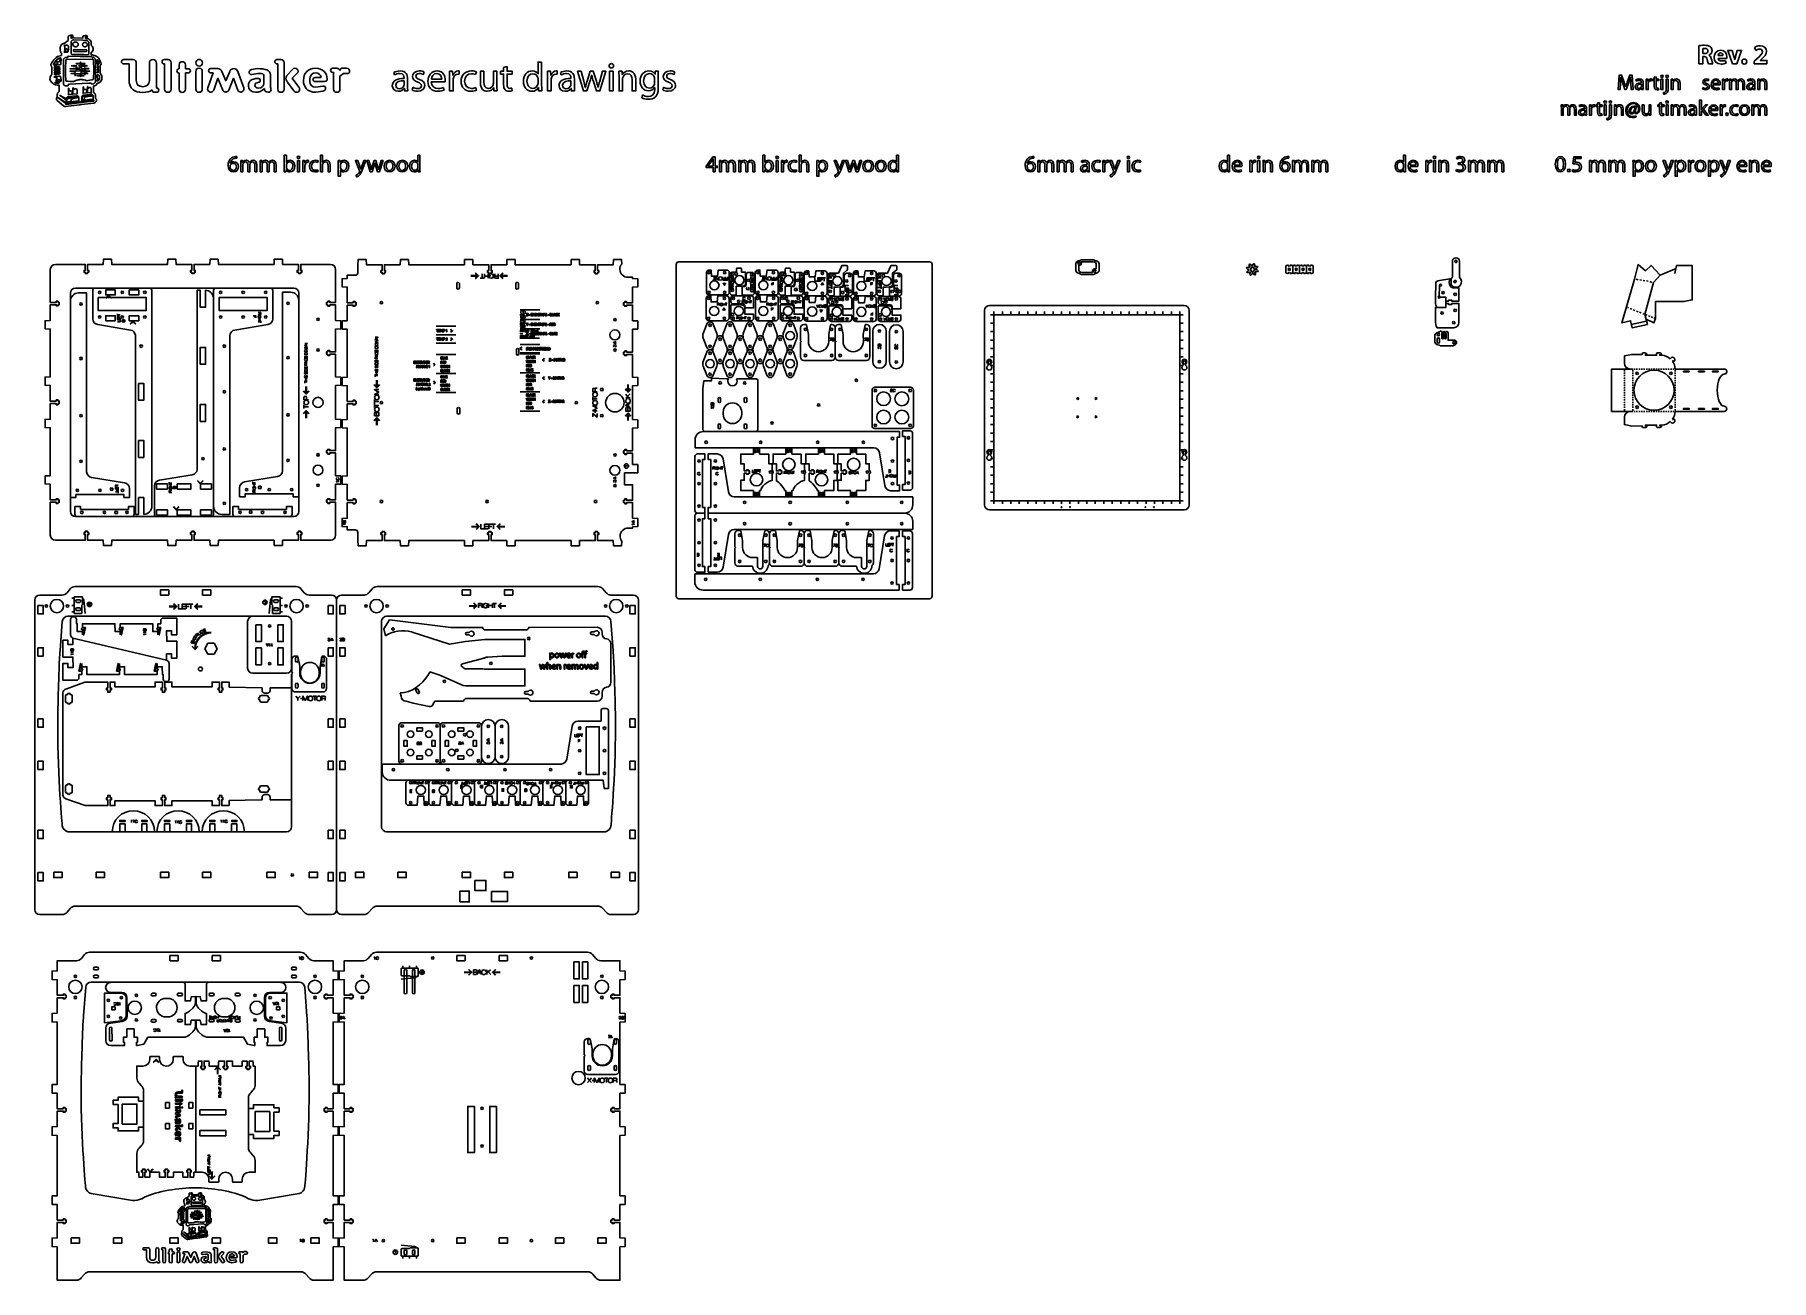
# Model space of a CAD drawing. Extents: x 16 to 1660, y 62 to 1240.
import ezdxf

# ---------------------------------------------------------------- set-up
doc = ezdxf.new("R2010")
doc.units = 0
doc.layers.get('0').update_dxf_attribs({"linetype": 'CONTINUOUS'})

msp = doc.modelspace()

# ---------------------------------------------------------------- linework, layer by layer
at = {"color": 7}
for points in [[(47.971004, 1234.824951), (44.284618, 1232.02954)], [(47.978342, 1238.642571), (47.978342, 1235.09532)], [(50.720131, 1236.818851), (50.720131, 1239.091869), (50.720131, 1239.091869)], [(50.819191, 1223.18526), (50.819191, 1233.435853)], [(51.650053, 1237.20606), (51.64836, 1237.20606)], [(52.453822, 1237.389787), (52.453822, 1239.155369)], [(53.444704, 1235.530507), (61.679102, 1235.096731), (64.39154, 1234.953644), (64.986747, 1234.922318)], [(61.679102, 1238.544358), (61.679102, 1237.022051), (53.675844, 1237.449336)], [(65.220427, 1236.832962), (64.417222, 1236.87586), (64.417222, 1238.980109), (64.417222, 1238.980109)], [(66.058062, 1236.721202), (66.058062, 1239.028933)], [(67.394384, 1232.675547), (67.394384, 1222.930131)], [(69.737958, 1230.283431), (69.737958, 1232.56802), (69.743602, 1232.739893)], [(41.591089, 1222.954684), (41.591089, 1220.847613), (37.871118, 1219.833307)], [(43.6118, 1193.918533), (43.6118, 1216.704591)], [(43.798913, 1230.240533), (45.29836, 1230.361324), (45.29836, 1230.361324)], [(46.99508, 1223.973224), (46.985767, 1223.973224), (45.734676, 1223.935689), (44.14012, 1223.885736), (43.81754, 1223.878398)], [(44.979167, 1224.432964), (46.986613, 1224.493642)], [(45.29836, 1230.361324), (46.498087, 1230.459538), (47.002982, 1230.500178)], [(46.26356, 1218.904231), (47.480502, 1218.901409)], [(71.09206, 1217.106193), (46.629038, 1217.035638)], [(47.001007, 1223.973224), (46.999313, 1223.973224)], [(47.080029, 1223.976611), (47.049549, 1223.976611)], [(47.474576, 1219.045624), (47.501104, 1219.397273)], [(48.202709, 1220.037918), (59.331578, 1219.885518), (60.435349, 1219.869996), (63.0555, 1219.833307), (64.717224, 1219.810164), (69.824318, 1219.740738)], [(66.709149, 1221.452416), (62.907051, 1221.520996), (51.451087, 1221.731251)], [(52.930496, 1225.80908), (52.930496, 1225.19948)], [(64.819671, 1226.100051), (53.622787, 1226.381427)], [(53.622787, 1224.599476), (64.819671, 1224.376238)], [(65.465396, 1224.928547), (65.465396, 1225.515569)], [(70.853018, 1221.37678), (69.737958, 1221.3971), (69.737958, 1223.770589)], [(70.589987, 1219.090216), (70.617362, 1218.942896)], [(70.623289, 1218.841296), (71.406173, 1218.839884)], [(73.647018, 1216.819173), (73.647018, 1216.747771), (73.647018, 1216.747771)], [(73.647018, 1216.747771), (73.647018, 1196.026169)], [(75.428687, 1212.46138), (75.429251, 1216.788976), (75.429251, 1216.788976)], [(108.923384, 1216.908638), (100.341853, 1216.908638)], [(142.038211, 1216.908638), (138.794067, 1216.908638)], [(248.813038, 1216.908638), (245.568047, 1216.908638)], [(1596.333838, 1219.699816), (1595.174187, 1219.699816), (1595.174187, 1212.868909), (1591.281496, 1212.868909), (1591.281496, 1230.011369), (1591.281213, 1230.011369)], [(1595.173622, 1227.304576), (1595.173622, 1222.535584)], [(1595.173904, 1222.535584), (1596.720482, 1222.535584)], [(1600.690502, 1221.092018), (1600.690502, 1221.014689)], [(1609.428102, 1220.602644), (1614.068118, 1220.602644)], [(1617.573882, 1217.921816), (1609.453784, 1217.921816), (1609.453784, 1217.921816)], [(1626.001884, 1219.622769), (1627.625791, 1225.474082), (1631.750469, 1225.474082), (1627.058524, 1212.868909), (1623.140433, 1212.868909), (1618.552347, 1225.474082), (1622.805436, 1225.474082)], [(1622.805436, 1225.474082), (1624.506389, 1219.622769)], [(1625.228596, 1216.555296), (1625.305642, 1216.555296)], [(1650.849858, 1217.431596), (1649.30328, 1216.142687), (1649.30328, 1216.09104), (1655.644531, 1216.09104), (1655.644531, 1212.868909), (1643.761, 1212.868909)], [(1643.761, 1212.868909), (1643.761, 1215.240422), (1645.900809, 1217.173644)], [(1645.075591, 1225.397036), (1643.967022, 1228.180876)], [(32.49422, 1204.654831), (32.507484, 1203.58662)], [(32.503251, 1210.147158), (32.503251, 1204.814851)], [(32.503251, 1203.48248), (32.503251, 1202.817564)], [(34.617378, 1209.514133), (34.617378, 1209.859856)], [(34.617378, 1207.778467), (34.617378, 1208.137736)], [(34.617378, 1206.296236), (34.617378, 1206.51016), (34.617378, 1206.51016)], [(37.523984, 1199.17718), (35.169969, 1200.137582), (34.658582, 1200.346144), (35.263102, 1200.279258), (37.861804, 1199.996471)], [(34.704302, 1203.064791), (34.723211, 1203.429704)], [(34.787276, 1204.730184), (34.802798, 1205.043169)], [(35.926607, 1209.575093), (35.295276, 1209.570296)], [(36.473271, 1206.775731), (36.612689, 1206.778271), (38.584293, 1206.816371)], [(38.608282, 1206.144682), (36.612689, 1206.105453), (36.497542, 1206.102349)], [(40.298229, 1203.943067), (40.284118, 1203.661409)], [(40.364269, 1205.282211), (40.350722, 1205.01918)], [(40.444702, 1209.460229), (40.444702, 1209.232476)], [(40.444702, 1208.029362), (40.444702, 1207.77254)], [(40.444702, 1206.625871), (40.444702, 1206.405173)], [(58.898931, 1201.920098), (59.564693, 1201.920098), (59.401851, 1203.529611), (54.934273, 1203.287747), (54.53888, 1201.550387), (54.142922, 1203.287747), (50.625587, 1203.661409), (54.142922, 1204.033378), (54.514044, 1205.664622), (49.544958, 1205.833391), (59.136562, 1206.157947), (58.993758, 1207.582604), (56.038891, 1207.784676), (55.716311, 1206.371307), (55.383007, 1207.829831), (49.574873, 1208.229176), (55.366356, 1208.626262), (55.716311, 1210.16522), (56.056389, 1208.67424), (58.993758, 1208.876029), (59.228002, 1210.777642)], [(53.01488, 1211.208031), (53.971896, 1211.208031)], [(53.971896, 1210.742647), (53.01488, 1210.742647)], [(58.84418, 1213.361104), (59.545784, 1213.361104), (59.679558, 1214.442862), (59.812202, 1213.361104), (60.379751, 1213.361104)], [(59.277391, 1211.17868), (59.457167, 1212.642567), (58.84418, 1212.642567)], [(60.157924, 1201.454996), (59.747009, 1201.454996), (59.679558, 1200.785282), (59.612671, 1201.454996), (58.898931, 1201.454996)], [(63.557291, 1203.871664), (63.303291, 1205.368289), (60.153127, 1205.474404), (59.97956, 1203.760751), (61.822753, 1203.661409), (59.959804, 1203.560373), (59.793858, 1201.920098), (60.157924, 1201.920098)], [(60.379751, 1212.642567), (59.90082, 1212.642567), (60.072129, 1211.259396)], [(60.141556, 1210.685638), (60.365076, 1208.876029), (62.851453, 1208.229176), (60.365076, 1207.582604), (60.224529, 1206.194353), (63.294542, 1206.297647), (63.759927, 1209.404067), (64.229262, 1206.265473), (68.372284, 1205.833391), (64.221924, 1205.400744), (63.964256, 1203.893678), (63.969336, 1203.893678), (63.969336, 1203.893678)], [(61.185778, 1211.324871), (62.667162, 1211.324871)], [(62.667162, 1210.625807), (61.185778, 1210.625807)], [(63.887209, 1203.429704), (63.759927, 1202.680122), (63.62954, 1203.444662)], [(63.969336, 1203.893678), (64.819671, 1203.893678)], [(64.819671, 1203.426882), (63.969336, 1203.426882)], [(65.8622, 1208.461162), (66.292024, 1208.461162), (66.292024, 1208.461162)], [(66.404067, 1207.995496), (65.8622, 1207.995496)], [(66.292024, 1208.461162), (66.404067, 1208.461162)], [(75.426711, 1204.31814), (75.426711, 1204.858313), (75.426711, 1204.858313)], [(75.426711, 1199.465047), (75.426711, 1202.34964)], [(75.427276, 1205.827747), (75.427276, 1206.329256), (75.427276, 1206.329256)], [(75.428687, 1210.584884), (75.428687, 1211.056478), (75.428687, 1211.056478)], [(75.428687, 1208.946302), (75.428687, 1209.505667), (75.428687, 1209.505667)], [(75.428687, 1207.379122), (75.428687, 1207.939898), (75.428687, 1207.939898)], [(76.862093, 1210.586296), (76.862093, 1210.342173)], [(76.862093, 1209.163049), (76.862093, 1208.905098)], [(76.862093, 1207.885711), (76.862093, 1207.659369)], [(76.862093, 1206.47714), (76.862093, 1206.245718)], [(76.862093, 1205.226613), (76.862093, 1204.948907)], [(78.268124, 1203.834129), (78.268124, 1211.36918)], [(100.341853, 1212.82206), (105.584978, 1212.82206), (105.584978, 1197.651487)], [(112.393871, 1197.112724), (112.393871, 1213.469478)], [(124.765364, 1213.469478), (124.765364, 1197.112724)], [(131.574258, 1197.651487), (131.574258, 1213.469478)], [(138.794067, 1212.82206), (139.256911, 1212.82206), (139.256911, 1188.933078)], [(145.318198, 1188.933078), (145.318198, 1213.84314)], [(152.937351, 1211.850933), (152.937351, 1208.148742), (152.835751, 1208.148742)], [(152.835751, 1204.061036), (152.937351, 1204.061036), (152.937351, 1188.808618)], [(160.826309, 1208.155798), (158.99892, 1208.155798), (158.99892, 1211.850933)], [(158.99892, 1188.808618), (158.99892, 1204.168844), (160.826309, 1204.168844)], [(168.840856, 1188.933078), (168.840856, 1205.665187), (168.840856, 1205.665187)], [(174.901578, 1205.665187), (174.901578, 1188.933078)], [(182.859962, 1204.239964), (185.109838, 1204.239964), (180.039151, 1190.04842)], [(188.879762, 1208.327107), (182.859962, 1208.327107)], [(200.788693, 1205.645713), (197.09892, 1196.867473), (193.408582, 1205.647124)], [(214.155867, 1190.049549), (208.61782, 1205.546653)], [(226.910336, 1208.274896), (221.621491, 1207.406498)], [(221.621491, 1202.804018), (227.36048, 1203.724062), (229.424653, 1203.724062)], [(233.243684, 1201.720849), (233.243684, 1194.288527)], [(239.304689, 1192.296884), (239.304689, 1202.468173)], [(245.568047, 1212.82206), (246.323273, 1212.82206), (246.323273, 1188.933078)], [(252.38456, 1188.933078), (252.38456, 1213.84314)], [(260.267309, 1207.532369), (254.999913, 1201.679362)], [(266.370364, 1190.802518), (260.060158, 1199.270596), (264.544387, 1203.961976)], [(287.315769, 1199.782829), (281.422687, 1199.782829)], [(301.578433, 1208.729273), (298.334007, 1208.729273)], [(298.334007, 1204.644671), (299.088387, 1204.644671), (299.088387, 1188.933078)], [(305.149956, 1188.933078), (305.149956, 1201.159227), (308.364467, 1203.587749), (311.350942, 1203.587749)], [(311.351224, 1208.789387), (307.895131, 1208.789387)], [(356.774327, 1202.28868), (356.00894, 1204.547022)], [(384.753556, 1205.006198), (383.949787, 1202.556791)], [(408.790704, 1205.771867), (411.737951, 1205.771867), (411.890916, 1202.097333), (412.00578, 1202.097333)], [(412.311991, 1197.121473), (412.311991, 1187.2468), (408.943669, 1187.2468), (408.943669, 1199.992238)], [(418.09162, 1206.078078), (418.09162, 1202.901102)], [(434.358344, 1205.159444), (433.592958, 1202.594891)], [(438.109924, 1194.939896), (438.109924, 1205.771867), (441.478247, 1205.771867), (441.478247, 1195.552318)], [(450.358087, 1194.442338), (450.358087, 1205.771867), (453.726127, 1205.771867), (453.726127, 1192.337242)], [(460.080078, 1193.102911), (460.080078, 1203.207313), (457.209313, 1203.207313), (457.209313, 1205.771867), (460.080078, 1205.771867), (460.080078, 1209.216671), (463.371636, 1210.211787)], [(463.371636, 1210.211787), (463.371636, 1205.771867), (468.194249, 1205.771867), (468.194249, 1203.207313), (463.371636, 1203.207313), (463.371636, 1193.217493)], [(492.651909, 1203.36056), (492.728391, 1203.36056), (492.728391, 1214.421978), (496.058331, 1214.421978), (496.058331, 1214.421978)], [(496.058331, 1214.421978), (496.058331, 1192.031031)], [(501.532031, 1205.771867), (504.479278, 1205.771867), (504.632242, 1202.097333), (504.747389, 1202.097333)], [(505.053318, 1197.121473), (505.053318, 1187.2468), (501.685278, 1187.2468), (501.685278, 1199.992238)], [(510.832947, 1206.078078), (510.832947, 1202.901102)], [(514.622627, 1202.28868), (513.85724, 1204.547022)], [(541.683222, 1196.050158), (538.697876, 1187.2468), (535.636047, 1187.2468), (530.047764, 1205.771867), (533.492569, 1205.771867)], [(533.492569, 1205.771867), (535.980358, 1196.356087)], [(539.080851, 1196.317987), (542.10458, 1205.771867), (544.93668, 1205.771867), (547.807444, 1196.509051)], [(543.444007, 1202.174098), (543.367524, 1202.174098)], [(550.98442, 1196.470951), (553.625173, 1205.771867), (556.955113, 1205.771867), (550.98442, 1187.2468), (547.922309, 1187.2468), (545.089927, 1196.087976)], [(560.323718, 1205.771867), (563.69204, 1205.771867), (563.69204, 1187.2468), (560.323718, 1187.2468), (560.323718, 1205.771867), (560.323718, 1205.771867)], [(564.074733, 1210.977173), (564.074733, 1210.977173)], [(569.127076, 1205.771867), (572.112422, 1205.771867), (572.303769, 1202.709756), (572.380251, 1202.709756)], [(572.648362, 1198.3847), (572.648362, 1187.2468), (569.28004, 1187.2468), (569.28004, 1200.757907)], [(603.345109, 1202.977584), (603.421591, 1202.977584), (603.536456, 1205.771867), (606.521802, 1205.771867)], [(606.368838, 1200.719524), (606.368838, 1189.964318), (606.368838, 1189.964318)], [(622.06124, 1205.006198), (621.257471, 1202.556791)], [(1517.036731, 1194.357953), (1516.671253, 1188.484909), (1514.984411, 1188.484909), (1515.939169, 1202.181718), (1518.195253, 1202.181718), (1520.531771, 1195.556833)], [(1517.341813, 1200.413878), (1517.300891, 1200.413878)], [(1523.417493, 1195.556833), (1525.856176, 1202.181718), (1528.11226, 1202.181718), (1528.965418, 1188.484909), (1527.21818, 1188.484909), (1526.893342, 1194.500193)], [(1526.66954, 1200.413878), (1526.628618, 1200.413878)], [(1549.081089, 1191.594151), (1549.081089, 1196.958913), (1547.557089, 1196.958913), (1547.557089, 1198.320636), (1549.081089, 1198.320636), (1549.081089, 1200.149718), (1550.828327, 1200.678038)], [(1550.828327, 1200.678038), (1550.828327, 1198.320636), (1553.389211, 1198.320636), (1553.389211, 1196.958913), (1550.828327, 1196.958913), (1550.828327, 1191.655111)], [(1557.391969, 1201.084438), (1557.391969, 1201.084438)], [(1604.402571, 1212.868909), (1600.381469, 1212.868909)], [(1616.491278, 1216.06564), (1617.006616, 1213.410493)], [(35.391796, 1194.951184), (35.392924, 1194.95062)], [(35.670913, 1194.800196), (35.675147, 1194.800196)], [(37.550513, 1183.338587), (37.550513, 1181.420887)], [(37.715331, 1194.381096), (37.709969, 1194.381096)], [(39.279971, 1192.638373), (39.279971, 1186.514998)], [(41.186664, 1196.325042), (41.178198, 1196.325042)], [(47.559807, 1192.01438), (46.26356, 1191.914473)], [(47.925002, 1192.825487), (47.563193, 1192.023411)], [(51.608849, 1187.234382), (51.952313, 1187.38904), (51.55946, 1184.015638), (48.095182, 1183.696162), (48.095182, 1188.781524), (48.125098, 1189.716809)], [(48.569033, 1189.754062), (48.554358, 1186.958933)], [(69.055262, 1194.656827), (67.501911, 1194.565104), (48.8442, 1193.4571)], [(52.479787, 1184.101433), (52.482044, 1190.059991)], [(56.501736, 1188.520751), (56.501736, 1184.471991), (52.479787, 1184.101433), (52.479787, 1184.101433)], [(52.841878, 1190.098091), (52.883929, 1188.131284)], [(57.683118, 1197.699464), (57.687069, 1197.699464)], [(60.827356, 1197.901253), (60.821711, 1197.901253)], [(65.35928, 1188.582276), (65.5955, 1188.688391), (65.207444, 1185.274631), (62.086067, 1184.985918), (62.086067, 1190.822273)], [(62.461704, 1191.004871), (62.447593, 1188.271549)], [(62.682684, 1183.3352), (68.117438, 1183.91686), (69.758278, 1184.091556)], [(66.115636, 1185.358169), (66.115636, 1191.180696)], [(69.818673, 1189.920573), (69.818673, 1185.700504), (66.115636, 1185.358169), (66.115636, 1185.358169)], [(66.532196, 1191.373453), (66.574529, 1189.435998)], [(69.935513, 1193.748071), (69.859313, 1194.062749)], [(71.406173, 1193.840922), (69.9389, 1193.729162)], [(71.764878, 1185.708971), (71.764878, 1191.895564)], [(75.425018, 1196.311496), (75.425018, 1197.65318)], [(127.483447, 1188.178133), (127.483447, 1187.908047)], [(129.526453, 1185.866169), (131.573693, 1185.866169)], [(131.573693, 1189.951053), (131.569742, 1196.663427)], [(185.680773, 1188.032789), (189.647407, 1199.131742), (194.337376, 1187.974651)], [(199.860464, 1187.974651), (199.872036, 1188.002591)], [(199.872036, 1188.004002), (204.549022, 1199.130331), (208.51368, 1188.034482)], [(255.659467, 1195.410924), (261.389142, 1187.314533)], [(280.966616, 1196.167844), (280.964358, 1196.157684), (280.99766, 1196.157684)], [(281.422404, 1196.10378), (289.56508, 1196.10378)], [(288.987936, 1191.673738), (282.324669, 1190.650118), (282.315073, 1190.636289)], [(282.315073, 1185.903704), (288.987936, 1186.824596)], [(289.990107, 1196.157684), (290.409771, 1196.157684)], [(365.845513, 1199.035504), (365.845513, 1199.418198)], [(365.921996, 1193.485604), (365.921996, 1196.70068)], [(369.443282, 1187.2468), (366.419553, 1187.2468), (366.151442, 1189.581624), (366.03686, 1189.581624)], [(369.175453, 1198.614429), (369.175453, 1191.68672), (369.175453, 1191.68672)], [(373.347544, 1188.127051), (374.151313, 1190.653222)], [(404.656713, 1195.896911), (391.643447, 1195.896911), (391.643447, 1195.896911)], [(391.681547, 1198.308218), (401.51812, 1198.308218)], [(403.125658, 1190.423493), (403.73808, 1188.012187)], [(433.707822, 1190.423493), (434.281862, 1187.897322)], [(453.879091, 1187.2468), (450.893744, 1187.2468), (450.702398, 1190.270529), (450.625916, 1190.270529)], [(467.849938, 1189.849453), (468.002902, 1187.2849)], [(492.728391, 1195.016378), (492.728391, 1198.231736)], [(496.211296, 1187.2468), (493.225949, 1187.2468), (493.072984, 1190.461876), (492.95812, 1190.461876)], [(523.693813, 1199.035504), (523.693813, 1199.418198)], [(523.770013, 1193.485604), (523.770013, 1196.70068)], [(527.291582, 1187.2468), (524.267853, 1187.2468), (524.000024, 1189.581624), (523.88516, 1189.581624)], [(527.023753, 1198.614429), (527.023753, 1191.68672), (527.023753, 1191.68672)], [(537.320067, 1190.461876), (537.434931, 1190.461876)], [(549.453364, 1190.461876), (549.567947, 1190.461876)], [(585.049489, 1198.269836), (585.049489, 1187.2468), (581.681167, 1187.2468), (581.681167, 1197.925524)], [(590.790736, 1180.778267), (591.632604, 1183.38092)], [(603.038616, 1188.395162), (603.038616, 1190.423493), (602.962133, 1190.423493)], [(603.000516, 1195.131524), (603.000516, 1198.461182)], [(610.655511, 1188.127051), (611.45928, 1190.653222)], [(1524.9017, 1195.211393), (1522.48362, 1188.566189), (1521.141936, 1188.566189), (1518.906736, 1195.089473)], [(1521.913531, 1190.943911), (1521.954453, 1190.943911)], [(1532.073249, 1196.471233), (1531.667131, 1197.670396)], [(1536.889653, 1194.744033), (1536.889653, 1194.947233)], [(1536.930011, 1191.797351), (1536.930011, 1193.504513)], [(1538.799733, 1188.484909), (1537.194453, 1188.484909), (1537.052213, 1189.724711), (1536.990971, 1189.724711)], [(1538.657493, 1194.520513), (1538.657493, 1190.842311), (1538.657493, 1190.842311)], [(1541.461371, 1198.320636), (1543.025729, 1198.320636), (1543.107291, 1196.369633), (1543.167969, 1196.369633)], [(1543.330811, 1193.727751), (1543.330811, 1188.484909), (1541.542651, 1188.484909), (1541.542651, 1195.252033)], [(1546.399413, 1198.483196), (1546.399413, 1196.796636)], [(1553.206331, 1189.866669), (1553.287329, 1188.505229)], [(1555.400609, 1198.320636), (1557.188769, 1198.320636), (1557.188769, 1188.484909), (1555.400609, 1188.484909), (1555.400609, 1198.320636), (1555.400609, 1198.320636)], [(1557.939762, 1184.197107), (1557.736562, 1185.599187), (1557.736562, 1185.599187)], [(1560.378444, 1190.049549), (1560.378444, 1198.320636), (1562.166604, 1198.320636), (1562.166604, 1189.358669)], [(1565.011687, 1198.320636), (1566.596364, 1198.320636), (1566.698247, 1196.695036), (1566.738604, 1196.695036)], [(1566.880562, 1194.398593), (1566.880562, 1188.484909), (1565.092402, 1188.484909), (1565.092402, 1195.658433)], [(1573.464807, 1194.337633), (1573.464807, 1188.484909), (1571.676647, 1188.484909), (1571.676647, 1194.154753)], [(1594.799678, 1188.952269), (1595.226398, 1190.293671)], [(1600.85532, 1197.914236), (1600.4286, 1196.613756)], [(1611.42172, 1193.077511), (1604.512638, 1193.077511), (1604.512638, 1193.077511)], [(1604.532958, 1194.357953), (1609.755762, 1194.357953)], [(1610.60892, 1190.171751), (1610.93404, 1188.891309)], [(1613.615998, 1198.320636), (1615.180356, 1198.320636), (1615.261918, 1196.369633), (1615.322596, 1196.369633)], [(1615.485438, 1193.727751), (1615.485438, 1188.484909), (1613.697278, 1188.484909), (1613.697278, 1195.252033)], [(1618.55404, 1198.483196), (1618.55404, 1196.796636)], [(1620.341353, 1198.320636), (1621.906276, 1198.320636), (1621.987273, 1196.715356), (1622.048516, 1196.715356)], [(1622.170436, 1194.398593), (1622.170436, 1188.484909), (1620.423198, 1188.484909), (1620.423198, 1195.658433)], [(1628.32796, 1194.561153), (1628.32796, 1188.484909), (1626.580158, 1188.484909), (1626.580158, 1194.378273)], [(1627.921842, 1196.552796), (1627.9622, 1196.552796)], [(1634.485767, 1194.256353), (1634.485767, 1188.484909), (1632.737964, 1188.484909), (1632.737964, 1194.032833)], [(1637.694916, 1196.471233), (1637.288798, 1197.670396)], [(1642.511884, 1194.744033), (1642.511884, 1194.947233)], [(1642.551678, 1191.797351), (1642.551678, 1193.504513)], [(1644.4214, 1188.484909), (1642.81612, 1188.484909), (1642.67388, 1189.724711), (1642.612638, 1189.724711)], [(1644.27916, 1194.520513), (1644.27916, 1190.842311), (1644.27916, 1190.842311)], [(1647.082473, 1198.320636), (1648.667716, 1198.320636), (1648.769033, 1196.695036), (1648.809956, 1196.695036)], [(1648.951913, 1194.398593), (1648.951913, 1188.484909), (1647.163753, 1188.484909), (1647.163753, 1195.658433)], [(1655.536158, 1194.337633), (1655.536158, 1188.484909), (1653.747998, 1188.484909), (1653.747998, 1194.154753)], [(36.853989, 1179.868947), (36.853989, 1179.498389)], [(37.577042, 1178.002329), (43.594867, 1172.941238)], [(45.658476, 1175.159787), (38.307998, 1180.85362), (46.295451, 1175.690364)], [(39.781762, 1183.278191), (46.034113, 1179.57092), (46.034113, 1179.57092)], [(45.858571, 1172.336718), (58.507489, 1173.971913)], [(58.266471, 1175.838531), (45.927433, 1174.253853)], [(46.020567, 1177.029227), (46.020567, 1178.580038)], [(46.581907, 1175.729876), (58.266471, 1177.181627)], [(46.991693, 1180.442422), (51.854382, 1181.100282)], [(57.899018, 1180.623327), (57.899018, 1177.702891), (57.547369, 1177.661969), (47.641651, 1176.516147), (47.165824, 1176.460549)], [(48.163762, 1181.779591), (55.879153, 1182.605373)], [(54.495136, 1181.000093), (54.19598, 1180.964533), (53.871142, 1180.925869), (53.867756, 1180.925022)], [(58.663558, 1176.770993), (58.663558, 1176.345684), (58.663558, 1176.345684)], [(59.967989, 1176.512196), (59.967989, 1176.936376)], [(60.361689, 1177.441836), (69.590638, 1178.588787), (69.718767, 1178.606284), (69.910678, 1178.627733), (70.727993, 1178.729051), (71.482091, 1178.824724), (71.95312, 1178.883144), (71.95312, 1178.883144)], [(71.95312, 1177.594236), (60.361689, 1176.107489)], [(60.593393, 1174.238896), (72.177769, 1175.734391)], [(60.720676, 1178.773924), (60.720676, 1180.942238)], [(68.310478, 1182.632749), (68.01104, 1182.596624), (67.733333, 1182.563887), (67.730793, 1182.563887), (64.088151, 1182.132933)], [(71.615864, 1182.180911), (71.615864, 1179.448436)], [(72.315211, 1178.486058), (72.315211, 1178.077964)], [(73.928111, 1180.121536), (73.928111, 1182.28872)], [(74.629433, 1178.188313), (74.629433, 1178.596689)], [(1461.034811, 1173.936636), (1462.599733, 1173.936636), (1462.680731, 1172.331356), (1462.741973, 1172.331356)], [(1462.863611, 1170.014593), (1462.863611, 1164.100909), (1461.116373, 1164.100909), (1461.116373, 1171.274433)], [(1469.021418, 1170.177153), (1469.021418, 1164.100909), (1467.273333, 1164.100909), (1467.273333, 1169.994273)], [(1468.6153, 1172.168796), (1468.655658, 1172.168796)], [(1475.179224, 1169.872353), (1475.179224, 1164.100909), (1473.431422, 1164.100909), (1473.431422, 1169.648833)], [(1478.388091, 1172.087233), (1477.981973, 1173.286396)], [(1483.204213, 1170.360033), (1483.204213, 1170.563233)], [(1483.244571, 1167.413633), (1483.244571, 1169.120796)], [(1484.972618, 1170.136513), (1484.972618, 1166.458311), (1484.972336, 1166.458311)], [(1487.775931, 1173.936636), (1489.340853, 1173.936636), (1489.421851, 1171.985633), (1489.483093, 1171.985633)], [(1489.645936, 1169.344033), (1489.645936, 1164.100909), (1487.857776, 1164.100909), (1487.857776, 1170.868033)], [(1492.714538, 1174.099196), (1492.714538, 1172.412636)], [(1495.395367, 1167.210151), (1495.395367, 1172.575196), (1493.871367, 1172.575196), (1493.871367, 1173.936636), (1495.395367, 1173.936636), (1495.395367, 1175.765718), (1497.143169, 1176.294038)], [(1497.143169, 1176.294038), (1497.143169, 1173.936636), (1499.703489, 1173.936636), (1499.703489, 1172.575196), (1497.143169, 1172.575196), (1497.143169, 1167.271111)], [(1501.714887, 1173.936636), (1503.503047, 1173.936636), (1503.503047, 1164.100909), (1501.714887, 1164.100909), (1501.714887, 1173.936636), (1501.714887, 1173.936636)], [(1503.706529, 1176.700438), (1503.706529, 1176.700438)], [(1506.692722, 1165.665831), (1506.692722, 1173.936636), (1508.480882, 1173.936636), (1508.480882, 1164.974669)], [(1511.325964, 1173.936636), (1512.911207, 1173.936636), (1513.012524, 1172.310753), (1513.053447, 1172.310753)], [(1513.195404, 1170.014593), (1513.195404, 1164.100909), (1511.407244, 1164.100909), (1511.407244, 1171.274433)], [(1519.779649, 1169.953633), (1519.779649, 1164.100909), (1517.991489, 1164.100909), (1517.991489, 1169.770753)], [(1530.264769, 1167.210151), (1530.203527, 1167.210151)], [(1530.305409, 1169.283073), (1530.732129, 1171.558913)], [(1532.134491, 1172.371996), (1531.443329, 1168.693793)], [(1537.599724, 1168.185793), (1537.599724, 1173.936918), (1539.387884, 1173.936918), (1539.387884, 1168.511196)], [(1544.102407, 1167.921916), (1544.102407, 1173.936918), (1545.891131, 1173.936918), (1545.891131, 1166.804033)], [(1554.058924, 1167.210151), (1554.058924, 1172.575196), (1552.53436, 1172.575196), (1552.53436, 1173.936636), (1554.058924, 1173.936636), (1554.058924, 1175.765718), (1555.806162, 1176.294038)], [(1555.806162, 1176.294038), (1555.806162, 1173.936636), (1558.366482, 1173.936636), (1558.366482, 1172.575196), (1555.806162, 1172.575196), (1555.806162, 1167.271111)], [(1560.37788, 1173.936636), (1562.16604, 1173.936636), (1562.16604, 1164.100909), (1560.37788, 1164.100909), (1560.37788, 1173.936636), (1560.37788, 1173.936636)], [(1562.369522, 1176.700438), (1562.369522, 1176.700438)], [(1565.051198, 1173.936636), (1566.61612, 1173.936636), (1566.697118, 1172.331356), (1566.758924, 1172.331356)], [(1566.88028, 1170.014593), (1566.88028, 1164.100909), (1565.133042, 1164.100909), (1565.133042, 1171.274433)], [(1573.038369, 1170.177153), (1573.038369, 1164.100909), (1571.290002, 1164.100909), (1571.290002, 1169.994273)], [(1572.631687, 1172.168796), (1572.672044, 1172.168796)], [(1579.195611, 1169.872353), (1579.195611, 1164.100909), (1577.447809, 1164.100909), (1577.447809, 1169.648833)], [(1582.404478, 1172.087233), (1581.998642, 1173.286396)], [(1587.2206, 1170.360033), (1587.2206, 1170.563233)], [(1587.260958, 1167.413633), (1587.260958, 1169.120796)], [(1588.988722, 1170.136513), (1588.988722, 1166.458311), (1588.988722, 1166.458311)], [(1594.5358, 1170.542913), (1597.441842, 1173.936636), (1599.575724, 1173.936636), (1595.795922, 1169.892673), (1600.124647, 1164.100909), (1597.929804, 1164.100909), (1594.556402, 1168.815713), (1593.642002, 1167.799431), (1593.642002, 1164.100909), (1591.874162, 1164.100909), (1591.874162, 1178.52952), (1593.642002, 1178.52952), (1593.642002, 1169.425313)], [(1593.64172, 1169.425313), (1593.682642, 1169.425313)], [(1609.30844, 1168.693793), (1602.399358, 1168.693793), (1602.399358, 1168.693793)], [(1602.419678, 1169.973953), (1607.642482, 1169.973953)], [(1611.502718, 1173.936636), (1613.067076, 1173.936636), (1613.148638, 1171.985633), (1613.209316, 1171.985633)], [(1613.372158, 1169.344033), (1613.372158, 1164.100909), (1611.583998, 1164.100909), (1611.583998, 1170.868033)], [(1616.44076, 1174.099196), (1616.44076, 1172.412636)], [(1628.408958, 1173.611798), (1628.00284, 1172.250358)], [(1639.2398, 1169.099911), (1639.2398, 1169.099911)], [(1641.413193, 1173.936636), (1642.978116, 1173.936636), (1643.059113, 1172.331356), (1643.120356, 1172.331356)], [(1643.242276, 1170.014593), (1643.242276, 1164.100909), (1641.495038, 1164.100909), (1641.495038, 1171.274433)], [(1649.3998, 1170.177153), (1649.3998, 1164.100909), (1647.651998, 1164.100909), (1647.651998, 1169.994273)], [(1648.993682, 1172.168796), (1649.03404, 1172.168796)], [(1655.557607, 1169.872353), (1655.557607, 1164.100909), (1653.809804, 1164.100909), (1653.809804, 1169.648833)], [(1485.114576, 1164.100909), (1483.509013, 1164.100909), (1483.366773, 1165.340711), (1483.306096, 1165.340711)], [(1499.520609, 1165.482951), (1499.602171, 1164.121229)], [(1504.25404, 1159.813107), (1504.05084, 1161.215187), (1504.05084, 1161.215187)], [(1531.524609, 1163.653869), (1531.849729, 1162.780109), (1531.849729, 1162.780109)], [(1545.971847, 1164.101191), (1544.387169, 1164.101191), (1544.285287, 1165.706753), (1544.244929, 1165.706753)], [(1558.183602, 1165.482951), (1558.265164, 1164.121229)], [(1589.130962, 1164.100909), (1587.5254, 1164.100909), (1587.38316, 1165.340711), (1587.322482, 1165.340711)], [(1608.49564, 1165.787751), (1608.82076, 1164.507309)], [(1628.063518, 1165.788033), (1628.368318, 1164.446631)], [(201.259158, 1118.459649), (201.302902, 1118.459649)], [(207.650927, 1125.179642), (207.650927, 1123.603713), (207.650927, 1123.603713)], [(211.282844, 1121.327309), (212.968558, 1121.327309), (213.056047, 1119.598133), (213.121804, 1119.598133)], [(213.252756, 1117.102724), (213.252756, 1110.732687), (211.370333, 1110.732687), (211.370333, 1118.459649)], [(219.447816, 1119.422873), (219.49156, 1119.422873)], [(229.536978, 1121.327309), (231.222409, 1121.327309), (231.31018, 1119.598133), (231.375656, 1119.598133)], [(231.507171, 1117.102724), (231.507171, 1110.732687), (229.624749, 1110.732687), (229.624749, 1118.459649)], [(237.701667, 1119.422873), (237.745693, 1119.422873)], [(252.518616, 1126.274382), (254.423051, 1126.274382), (254.423051, 1119.620147), (254.466796, 1119.620147)], [(252.518616, 1113.469113), (252.518616, 1126.274382), (252.518616, 1126.274382)], [(264.972236, 1121.327309), (266.898402, 1121.327309), (266.898402, 1110.732969), (264.972236, 1110.732969), (264.972236, 1121.327309), (264.972236, 1121.327309)], [(267.117407, 1124.304189), (267.117407, 1124.304189)], [(270.005951, 1121.327309), (271.691664, 1121.327309), (271.779153, 1119.225882), (271.844911, 1119.225882)], [(272.020171, 1116.379953), (272.020171, 1110.732404), (270.093722, 1110.732404), (270.093722, 1118.021922)], [(275.325276, 1121.502287), (275.325276, 1119.68534)], [(284.627602, 1120.977353), (284.189593, 1119.510644)], [(286.837684, 1126.274382), (288.763851, 1126.274382), (288.763851, 1119.64216), (288.807596, 1119.64216)], [(288.763851, 1117.124738), (288.763851, 1110.732969), (286.837684, 1110.732969), (286.837684, 1126.274382)], [(303.537338, 1121.327309), (305.2445, 1121.327309), (305.354002, 1119.510362), (305.398029, 1119.510362)], [(305.573289, 1112.155651), (305.529544, 1112.155651), (305.529544, 1106.3986), (303.625109, 1106.3986), (303.625109, 1117.868676), (303.624827, 1117.868676)], [(323.739087, 1111.564678), (319.842727, 1121.327309), (321.944153, 1121.327309)], [(321.944153, 1121.327309), (324.242289, 1115.066773)], [(325.665253, 1115.1108), (327.76668, 1121.327309), (329.802349, 1121.327309), (326.912958, 1113.775324)], [(337.265716, 1115.767249), (335.558271, 1110.732687), (333.807082, 1110.732687), (330.611198, 1121.327309), (332.581391, 1121.327309)], [(332.581391, 1121.327309), (334.004073, 1115.942509)], [(335.777276, 1115.920778), (337.506451, 1121.327309), (339.126124, 1121.327309), (340.768093, 1116.029998)], [(338.272402, 1119.269627), (338.22894, 1119.269627)], [(342.584758, 1116.007984), (344.095211, 1121.327309), (345.999364, 1121.327309), (342.584758, 1110.732687), (340.833569, 1110.732687), (339.213896, 1115.789262)], [(378.916918, 1119.948371), (378.960944, 1119.948371), (378.960944, 1126.274382), (380.865098, 1126.274382), (380.865098, 1126.274382)], [(380.865098, 1126.274382), (380.865098, 1113.469113)], [(658.43404, 1110.732687), (658.43404, 1114.629047), (651.823549, 1114.629047), (651.823549, 1115.876751), (658.171291, 1124.96092), (660.250987, 1124.96092), (660.250987, 1116.117769), (662.242911, 1116.117769), (662.242911, 1114.629047), (660.250987, 1114.629047), (660.250987, 1110.732687), (658.43404, 1110.732687), (658.43404, 1110.732687)], [(657.252093, 1120.998802), (653.771729, 1116.161231), (653.771729, 1116.117769), (658.43404, 1116.117769)], [(658.499798, 1123.100229), (658.43404, 1123.100229)], [(658.43404, 1116.117769), (658.43404, 1120.867569)], [(664.233424, 1121.327309), (665.918856, 1121.327309), (666.006627, 1119.598133), (666.072102, 1119.598133)], [(666.203618, 1117.102724), (666.203618, 1110.732687), (664.321196, 1110.732687), (664.321196, 1118.459649)], [(672.398113, 1119.422873), (672.44214, 1119.422873)], [(682.487558, 1121.327309), (684.172989, 1121.327309), (684.26076, 1119.598133), (684.326236, 1119.598133)], [(684.457469, 1117.102724), (684.457469, 1110.732687), (682.575047, 1110.732687), (682.575047, 1118.459649)], [(690.652247, 1119.422873), (690.695991, 1119.422873)], [(705.468913, 1113.469113), (705.468913, 1126.274382), (705.469196, 1126.274382)], [(705.469196, 1126.274382), (707.373631, 1126.274382), (707.373631, 1119.620147), (707.417376, 1119.620147)], [(717.922816, 1121.327309), (719.848982, 1121.327309), (719.848982, 1110.732969), (717.922816, 1110.732969), (717.922816, 1121.327309), (717.922816, 1121.327309)], [(720.067987, 1124.304189), (720.067987, 1124.304189)], [(722.956813, 1121.327309), (724.642244, 1121.327309), (724.730016, 1119.225882), (724.795773, 1119.225882)], [(724.970469, 1116.379953), (724.970469, 1110.732404), (723.044302, 1110.732404), (723.044302, 1118.021922)], [(728.275856, 1121.502287), (728.275856, 1119.68534)], [(737.578464, 1120.977353), (737.140456, 1119.510644)], [(741.714149, 1117.124738), (741.714149, 1110.732969), (739.787982, 1110.732969), (739.787982, 1126.274382)], [(739.788264, 1126.274382), (741.714431, 1126.274382), (741.714431, 1119.64216), (741.758176, 1119.64216)], [(756.487918, 1121.327309), (758.19508, 1121.327309), (758.304582, 1119.510362), (758.348327, 1119.510362)], [(758.523587, 1112.155651), (758.479842, 1112.155651), (758.479842, 1106.3986), (756.575407, 1106.3986), (756.575407, 1117.868676), (756.575407, 1117.868676)], [(776.689949, 1111.564678), (772.793589, 1121.327309), (774.894733, 1121.327309)], [(774.894733, 1121.327309), (777.193151, 1115.066773)], [(778.615833, 1115.1108), (780.71726, 1121.327309), (782.752647, 1121.327309), (779.863538, 1113.775324)], [(790.216013, 1115.767249), (788.508569, 1110.732687), (786.75738, 1110.732687), (783.561496, 1121.327309), (785.531689, 1121.327309)], [(785.531689, 1121.327309), (786.954371, 1115.942509)], [(788.727291, 1115.920778), (790.456749, 1121.327309), (792.076422, 1121.327309), (793.718109, 1116.029998)], [(791.2227, 1119.269627), (791.178956, 1119.269627)], [(795.535056, 1116.007984), (797.045509, 1121.327309), (798.949662, 1121.327309), (795.535056, 1110.732687), (793.783867, 1110.732687), (792.164193, 1115.789262)], [(831.867498, 1119.948371), (831.911242, 1119.948371), (831.911242, 1126.274382), (833.815678, 1126.274382), (833.815678, 1126.274382)], [(833.815678, 1126.274382), (833.815678, 1113.469113)], [(955.577351, 1118.459649), (955.621096, 1118.459649)], [(961.968838, 1125.179642), (961.968838, 1123.603713), (961.968838, 1123.603713)], [(965.601038, 1121.327309), (967.286469, 1121.327309), (967.37424, 1119.598133), (967.439716, 1119.598133)], [(967.570949, 1117.102724), (967.570949, 1110.732687), (965.688527, 1110.732687), (965.688527, 1118.459649)], [(973.765727, 1119.422873), (973.809471, 1119.422873)], [(983.855171, 1121.327309), (985.540602, 1121.327309), (985.628373, 1119.598133), (985.693849, 1119.598133)], [(985.8248, 1117.102724), (985.8248, 1110.732687), (983.942378, 1110.732687), (983.942378, 1118.459649)], [(992.020142, 1119.422873), (992.063604, 1119.422873)], [(1007.187047, 1119.335384), (1006.749038, 1120.626551)], [(1012.374856, 1117.474693), (1012.374856, 1117.693698)], [(1024.982569, 1120.977353), (1024.54456, 1119.510644)], [(1027.104316, 1121.327309), (1028.789747, 1121.327309), (1028.877518, 1119.225882), (1028.942993, 1119.225882)], [(1029.118536, 1116.379953), (1029.118536, 1110.732404), (1027.192369, 1110.732404), (1027.192369, 1118.021922)], [(1032.423358, 1121.502287), (1032.423358, 1119.68534)], [(1037.391598, 1111.564678), (1033.495238, 1121.327309), (1035.596664, 1121.327309)], [(1035.596664, 1121.327309), (1037.8948, 1115.066773)], [(1039.317764, 1115.1108), (1041.418909, 1121.327309), (1043.455142, 1121.327309), (1040.565469, 1113.775324)], [(1050.370151, 1121.327309), (1052.296318, 1121.327309), (1052.296318, 1110.732969), (1050.370151, 1110.732969), (1050.370151, 1121.327309), (1050.370151, 1121.327309)], [(1052.515322, 1124.304189), (1052.515322, 1124.304189)], [(1063.087367, 1120.977353), (1062.64964, 1119.510644)], [(1145.155049, 1119.948371), (1145.199076, 1119.948371), (1145.199076, 1126.274382), (1147.103793, 1126.274382), (1147.103793, 1126.274382)], [(1147.103793, 1126.274382), (1147.103793, 1113.469113)], [(1166.363202, 1121.327309), (1168.048916, 1121.327309), (1168.136687, 1119.225882), (1168.202162, 1119.225882)], [(1168.377704, 1116.379953), (1168.377704, 1110.732404), (1166.451256, 1110.732404), (1166.451256, 1118.021922)], [(1171.682527, 1121.502287), (1171.682527, 1119.68534)], [(1173.695618, 1121.327309), (1175.622067, 1121.327309), (1175.622067, 1110.732969), (1173.695618, 1110.732969), (1173.695618, 1121.327309), (1173.695618, 1121.327309)], [(1175.840789, 1124.304189), (1175.840789, 1124.304189)], [(1178.729051, 1121.327309), (1180.436778, 1121.327309), (1180.54628, 1119.57612), (1180.590024, 1119.57612)], [(1180.743271, 1117.102724), (1180.743271, 1110.732687), (1178.817104, 1110.732687), (1178.817104, 1118.459649)], [(1196.721, 1118.459649), (1196.764462, 1118.459649)], [(1203.112204, 1125.179642), (1203.112204, 1123.603713), (1203.112204, 1123.603713)], [(1206.744687, 1121.327309), (1208.4304, 1121.327309), (1208.517889, 1119.598133), (1208.583647, 1119.598133)], [(1208.714598, 1117.102724), (1208.714598, 1110.732687), (1206.832176, 1110.732687), (1206.832176, 1118.459649)], [(1214.909376, 1119.422873), (1214.95312, 1119.422873)], [(1224.998538, 1121.327309), (1226.684251, 1121.327309), (1226.772022, 1119.598133), (1226.837498, 1119.598133)], [(1226.968449, 1117.102724), (1226.968449, 1110.732687), (1225.086027, 1110.732687), (1225.086027, 1118.459649)], [(1233.163227, 1119.422873), (1233.207253, 1119.422873)], [(1311.650356, 1119.948371), (1311.6941, 1119.948371), (1311.6941, 1126.274382), (1313.598818, 1126.274382), (1313.598818, 1126.274382)], [(1313.598818, 1126.274382), (1313.598818, 1113.469113)], [(1332.858227, 1121.327309), (1334.54394, 1121.327309), (1334.631711, 1119.225882), (1334.697187, 1119.225882)], [(1334.872729, 1116.379953), (1334.872729, 1110.732404), (1332.94628, 1110.732404), (1332.94628, 1118.021922)], [(1338.177551, 1121.502287), (1338.177551, 1119.68534)], [(1340.190642, 1121.327309), (1342.117091, 1121.327309), (1342.117091, 1110.732969), (1340.190642, 1110.732969), (1340.190642, 1121.327309), (1340.190642, 1121.327309)], [(1342.336096, 1124.304189), (1342.336096, 1124.304189)], [(1345.224922, 1121.327309), (1346.932084, 1121.327309), (1347.041587, 1119.57612), (1347.085331, 1119.57612)], [(1347.238578, 1117.102724), (1347.238578, 1110.732687), (1345.312129, 1110.732687), (1345.312129, 1118.459649)], [(1362.471522, 1122.705964), (1361.946589, 1124.106916)], [(1364.638707, 1117.649671), (1363.56598, 1117.649671), (1363.56598, 1119.094084), (1364.638707, 1119.094084)], [(1367.134116, 1118.437636), (1367.134116, 1118.393609)], [(1373.239711, 1121.327309), (1374.925142, 1121.327309), (1375.013196, 1119.598133), (1375.078389, 1119.598133)], [(1375.209622, 1117.102724), (1375.209622, 1110.732687), (1373.3272, 1110.732687), (1373.3272, 1118.459649)], [(1381.4044, 1119.422873), (1381.447862, 1119.422873)], [(1391.493844, 1121.327309), (1393.179558, 1121.327309), (1393.267329, 1119.598133), (1393.332804, 1119.598133)], [(1393.463756, 1117.102724), (1393.463756, 1110.732687), (1391.581333, 1110.732687), (1391.581333, 1118.459649)], [(1399.658533, 1119.422873), (1399.70256, 1119.422873)], [(1465.07454, 1117.999909), (1465.07454, 1117.999909)], [(1472.1205, 1118.131424), (1473.03998, 1124.96092), (1479.847462, 1124.96092), (1479.847462, 1123.340964)], [(1479.847744, 1123.340964), (1474.419482, 1123.340964), (1473.872253, 1119.685622)], [(1487.747991, 1121.327309), (1489.43314, 1121.327309), (1489.520911, 1119.598133), (1489.586387, 1119.598133)], [(1489.71762, 1117.102724), (1489.71762, 1110.732687), (1487.835198, 1110.732687), (1487.835198, 1118.459649)], [(1495.91268, 1119.422873), (1495.956142, 1119.422873)], [(1506.00156, 1121.327309), (1507.687273, 1121.327309), (1507.775044, 1119.598133), (1507.84052, 1119.598133)], [(1507.971753, 1117.102724), (1507.971753, 1110.732687), (1506.089331, 1110.732687), (1506.089331, 1118.459649)], [(1514.166813, 1119.422873), (1514.210276, 1119.422873)], [(1528.895709, 1121.327309), (1530.603436, 1121.327309), (1530.712656, 1119.510362), (1530.756682, 1119.510362)], [(1530.931378, 1112.155651), (1530.888198, 1112.155651), (1530.888198, 1106.3986), (1528.98348, 1106.3986), (1528.98348, 1117.868676), (1528.98348, 1117.868676)], [(1561.113633, 1111.564678), (1557.217556, 1121.327309), (1559.318982, 1121.327309)], [(1559.318982, 1121.327309), (1561.6174, 1115.066773)], [(1563.040082, 1115.1108), (1565.141227, 1121.327309), (1567.176896, 1121.327309), (1564.287504, 1113.775324)], [(1568.839467, 1121.327309), (1570.547193, 1121.327309), (1570.656413, 1119.510362), (1570.70044, 1119.510362)], [(1570.875136, 1112.155651), (1570.831673, 1112.155651), (1570.831673, 1106.3986), (1568.927238, 1106.3986), (1568.927238, 1117.868676), (1568.927238, 1117.868676)], [(1581.293087, 1121.327309), (1582.9788, 1121.327309), (1583.066571, 1119.225882), (1583.132047, 1119.225882)], [(1583.307589, 1116.379953), (1583.307589, 1110.732404), (1581.38114, 1110.732404), (1581.38114, 1118.021922)], [(1586.612411, 1121.502287), (1586.612411, 1119.68534)], [(1600.247696, 1121.327309), (1601.954858, 1121.327309), (1602.064642, 1119.510362), (1602.108104, 1119.510362)], [(1602.283364, 1112.155651), (1602.239338, 1112.155651), (1602.239338, 1106.3986), (1600.335467, 1106.3986), (1600.335467, 1117.868676), (1600.335467, 1117.868676)], [(1615.131531, 1111.564678), (1611.235171, 1121.327309), (1613.336598, 1121.327309)], [(1613.336598, 1121.327309), (1615.635016, 1115.066773)], [(1617.057698, 1115.1108), (1619.158842, 1121.327309), (1621.194511, 1121.327309), (1618.30512, 1113.775324)], [(1638.987776, 1121.327309), (1640.695502, 1121.327309), (1640.804722, 1119.57612), (1640.849031, 1119.57612)], [(1641.001996, 1117.102724), (1641.001996, 1110.732687), (1639.075547, 1110.732687), (1639.075547, 1118.459649)], [(219.88526, 1117.277702), (219.88526, 1110.732687), (218.002556, 1110.732687), (218.002556, 1117.080711)], [(226.517764, 1116.949478), (226.517764, 1110.732687), (224.635342, 1110.732687), (224.635342, 1116.70846)], [(238.139676, 1117.277702), (238.139676, 1110.732687), (236.256971, 1110.732687), (236.256971, 1117.080711)], [(244.771898, 1116.949478), (244.771898, 1110.732687), (242.889476, 1110.732687), (242.889476, 1116.70846)], [(254.22606, 1112.462427), (254.182316, 1112.462427), (254.072813, 1110.732969), (252.431127, 1110.732969)], [(254.423051, 1116.861707), (254.423051, 1114.979284)], [(284.255351, 1112.549916), (284.583858, 1111.10522)], [(295.855813, 1117.037249), (295.855813, 1110.732969), (293.929647, 1110.732969), (293.929647, 1116.818244)], [(305.529544, 1116.884002), (305.529544, 1115.045324)], [(320.915171, 1105.917129), (320.4337, 1107.515071)], [(324.942764, 1112.899871), (324.986791, 1112.899871)], [(334.770307, 1112.571647), (334.835782, 1112.571647)], [(341.709304, 1112.571647), (341.775062, 1112.571647)], [(357.292487, 1116.117769), (357.292487, 1116.117769)], [(369.308662, 1116.117769), (369.308662, 1116.117769)], [(378.960944, 1115.176276), (378.960944, 1117.014953)], [(380.952869, 1110.732969), (379.245424, 1110.732969), (379.157936, 1112.571929), (379.092178, 1112.571929)], [(672.836122, 1117.277702), (672.836122, 1110.732687), (670.953418, 1110.732687), (670.953418, 1117.080711)], [(679.468627, 1116.949478), (679.468627, 1110.732687), (677.586204, 1110.732687), (677.586204, 1116.70846)], [(691.089973, 1117.277702), (691.089973, 1110.732687), (689.207551, 1110.732687), (689.207551, 1117.080711)], [(697.722478, 1116.949478), (697.722478, 1110.732687), (695.840056, 1110.732687), (695.840056, 1116.70846)], [(707.176076, 1112.462427), (707.132613, 1112.462427), (707.022829, 1110.732969), (705.381424, 1110.732969)], [(707.373631, 1116.861707), (707.373631, 1114.979284)], [(737.206213, 1112.549916), (737.53472, 1111.10522)], [(748.806111, 1117.037249), (748.806111, 1110.732969), (746.879944, 1110.732969), (746.879944, 1116.818244)], [(758.479842, 1116.884002), (758.479842, 1115.045324)], [(773.865751, 1105.917129), (773.38428, 1107.515071)], [(777.893344, 1112.899871), (777.937371, 1112.899871)], [(787.720604, 1112.571647), (787.786362, 1112.571647)], [(794.65932, 1112.571647), (794.725078, 1112.571647)], [(810.243067, 1116.117769), (810.243067, 1116.117769)], [(822.259524, 1116.117769), (822.259524, 1116.117769)], [(831.911524, 1115.176276), (831.911524, 1117.014953)], [(833.903167, 1110.732969), (832.195722, 1110.732969), (832.108233, 1112.571929), (832.042193, 1112.571929)], [(974.203453, 1117.277702), (974.203453, 1110.732687), (972.320749, 1110.732687), (972.320749, 1117.080711)], [(980.835958, 1116.949478), (980.835958, 1110.732687), (978.953536, 1110.732687), (978.953536, 1116.70846)], [(992.457587, 1117.277702), (992.457587, 1110.732687), (990.5746, 1110.732687), (990.5746, 1117.080711)], [(999.090091, 1116.949478), (999.090091, 1110.732687), (997.207669, 1110.732687), (997.207669, 1116.70846)], [(1012.418882, 1114.300822), (1012.418882, 1116.1395)], [(1014.432256, 1110.732687), (1012.70308, 1110.732687), (1012.549833, 1112.068162), (1012.484358, 1112.068162)], [(1014.279009, 1117.233958), (1014.279009, 1113.272122), (1014.279009, 1113.272122)], [(1024.610036, 1112.549916), (1024.93826, 1111.10522)], [(1034.5674, 1105.917129), (1034.086211, 1107.515071)], [(1038.595558, 1112.899871), (1038.639302, 1112.899871)], [(1062.715116, 1112.549916), (1063.04334, 1111.10522)], [(1145.199358, 1115.176276), (1145.199358, 1117.014953)], [(1147.191564, 1110.732969), (1145.483838, 1110.732969), (1145.396349, 1112.571929), (1145.330591, 1112.571929)], [(1158.835489, 1115.680042), (1151.392724, 1115.680042), (1151.392724, 1115.680042)], [(1151.414738, 1117.05898), (1157.040273, 1117.05898)], [(1157.959471, 1112.549916), (1158.309991, 1111.170978)], [(1187.835233, 1117.036967), (1187.835233, 1110.732687), (1185.909349, 1110.732687), (1185.909349, 1116.839693)], [(1215.34682, 1117.277702), (1215.34682, 1110.732687), (1213.464398, 1110.732687), (1213.464398, 1117.080711)], [(1221.979324, 1116.949478), (1221.979324, 1110.732687), (1220.096902, 1110.732687), (1220.096902, 1116.70846)], [(1233.600953, 1117.277702), (1233.600953, 1110.732687), (1231.718249, 1110.732687), (1231.718249, 1117.080711)], [(1240.23374, 1116.949478), (1240.23374, 1110.732687), (1238.351318, 1110.732687), (1238.351318, 1116.70846)], [(1311.694382, 1115.176276), (1311.694382, 1117.014953)], [(1313.686589, 1110.732969), (1311.978862, 1110.732969), (1311.891091, 1112.571929), (1311.825616, 1112.571929)], [(1325.330796, 1115.680042), (1317.888031, 1115.680042), (1317.888031, 1115.680042)], [(1317.909762, 1117.05898), (1323.535298, 1117.05898)], [(1324.454778, 1112.549916), (1324.805298, 1111.170978)], [(1354.33054, 1117.036967), (1354.33054, 1110.732687), (1352.404656, 1110.732687), (1352.404656, 1116.839693)], [(1361.420809, 1111.454893), (1361.946589, 1112.921602)], [(1381.841844, 1117.277702), (1381.841844, 1110.732687), (1379.959422, 1110.732687), (1379.959422, 1117.080711)], [(1388.474631, 1116.949478), (1388.474631, 1110.732687), (1386.592209, 1110.732687), (1386.592209, 1116.70846)], [(1400.095978, 1117.277702), (1400.095978, 1110.732687), (1398.213556, 1110.732687), (1398.213556, 1117.080711)], [(1406.729047, 1116.949478), (1406.729047, 1110.732687), (1404.846624, 1110.732687), (1404.846624, 1116.70846)], [(1471.289073, 1111.367687), (1471.770827, 1112.834113)], [(1496.350124, 1117.277702), (1496.350124, 1110.732687), (1494.467702, 1110.732687), (1494.467702, 1117.080711)], [(1502.982629, 1116.949478), (1502.982629, 1110.732687), (1501.100207, 1110.732687), (1501.100207, 1116.70846)], [(1514.604258, 1117.277702), (1514.604258, 1110.732687), (1512.721836, 1110.732687), (1512.721836, 1117.080711)], [(1521.236762, 1116.949478), (1521.236762, 1110.732687), (1519.35434, 1110.732687), (1519.35434, 1116.70846)], [(1530.888198, 1116.884002), (1530.888198, 1115.045324)], [(1551.025036, 1116.117769), (1551.025036, 1116.117769)], [(1558.290282, 1105.917129), (1557.808529, 1107.515071)], [(1562.317593, 1112.899871), (1562.36162, 1112.899871)], [(1570.831673, 1116.884002), (1570.831673, 1115.045324)], [(1597.906944, 1116.117769), (1597.906944, 1116.117769)], [(1602.23962, 1116.884002), (1602.23962, 1115.045324)], [(1612.307616, 1105.917129), (1611.826144, 1107.515071)], [(1616.335209, 1112.899871), (1616.379236, 1112.899871)], [(1636.625293, 1115.680042), (1629.182811, 1115.680042), (1629.182811, 1115.680042)], [(1629.204542, 1117.05898), (1634.830078, 1117.05898)], [(1635.749558, 1112.549916), (1636.099796, 1111.170978)], [(1648.093958, 1117.036967), (1648.093958, 1110.732687), (1646.168073, 1110.732687), (1646.168073, 1116.839693)], [(1659.738164, 1115.680042), (1652.2954, 1115.680042), (1652.2954, 1115.680042)], [(1652.317413, 1117.05898), (1657.943231, 1117.05898)], [(1658.862429, 1112.549916), (1659.212667, 1111.170978)], [(89.010913, 1027.8618), (81.3308, 1027.8618), (81.130704, 1022.989798), (66.29146, 1022.989798), (66.29146, 1017.376116), (67.411036, 1017.376116), (67.411036, 1015.615896), (66.29146, 1015.615896), (66.29146, 1014.461324), (64.050898, 1014.461324), (64.050898, 1015.615896), (62.93104, 1015.615896), (62.93104, 1017.376116), (64.050898, 1017.376116), (64.050898, 1022.989516), (35.817104, 1022.989516)], [(296.247256, 1022.988669), (280.857396, 1022.989516), (268.013744, 1022.989516), (268.013744, 1017.375833), (269.13332, 1017.375833), (269.13332, 1015.615613), (268.013744, 1015.615613), (268.013744, 1014.461042), (265.773182, 1014.461042), (265.773182, 1015.615613), (264.653042, 1015.615613), (264.653042, 1017.375833), (265.773182, 1017.375833), (265.773182, 1022.989516), (250.933091, 1022.989516), (250.733278, 1027.861518), (243.053447, 1027.861518), (242.853633, 1022.989516), (190.072998, 1022.989516), (189.872902, 1027.861518), (182.191942, 1027.861518), (181.992129, 1022.989516), (167.153167, 1022.989516), (167.153167, 1017.375833), (168.272742, 1017.375833), (168.272742, 1015.615613), (167.153167, 1015.615613), (167.153167, 1014.461042), (164.912604, 1014.461042), (164.912604, 1015.615613), (163.792464, 1015.615613), (163.792464, 1017.375833), (164.912604, 1017.375833), (164.912604, 1022.989516), (150.072513, 1022.989516), (149.872418, 1027.861518), (142.192304, 1027.861518), (141.992209, 1022.989516), (89.210727, 1022.989516), (89.010913, 1027.8618), (89.010913, 1027.8618)], [(571.920511, 1023.394504), (571.746944, 1027.619653), (564.066549, 1027.619653), (563.866453, 1022.747369), (549.025798, 1022.747369), (549.025798, 1017.133687), (550.145373, 1017.133687), (550.145373, 1015.373467), (549.025798, 1015.373467), (549.025798, 1014.218896), (546.784953, 1014.218896), (546.784953, 1015.373467), (545.664813, 1015.373467), (545.664813, 1017.133687), (546.784953, 1017.133687), (546.784953, 1022.747369), (531.943451, 1022.747369), (531.743356, 1027.619653), (524.063807, 1027.619653), (523.863711, 1022.747369), (471.071222, 1022.747369), (470.871127, 1027.619653), (463.190731, 1027.619653), (462.990636, 1022.747369), (448.16522, 1022.747369), (448.16522, 1017.133687), (449.284796, 1017.133687), (449.284796, 1015.373467), (448.16522, 1015.373467), (448.16522, 1014.218896), (445.924658, 1014.218896), (445.924658, 1015.373467), (444.804518, 1015.373467), (444.804518, 1017.133687), (445.924658, 1017.133687), (445.924658, 1022.747369), (431.072149, 1022.747369), (430.872053, 1027.619653), (423.192504, 1027.619653), (422.992409, 1022.747369), (370.195404, 1022.747369), (369.995309, 1027.619653), (362.315196, 1027.619653), (362.1151, 1022.747369), (347.303231, 1022.747369), (347.303231, 1017.133687), (348.422807, 1017.133687), (348.422807, 1015.373467), (347.303231, 1015.373467), (347.303231, 1014.218896), (345.062669, 1014.218896), (345.062669, 1015.373467), (343.942529, 1015.373467), (343.942529, 1017.133687), (345.062669, 1017.133687), (345.062669, 1022.747369), (330.183631, 1022.747369), (329.983536, 1027.619653), (322.304269, 1027.619653), (322.104173, 1022.747369), (322.096836, 1022.747369), (322.096836, 1015.083342)], [(623.426913, 709.062731), (623.426913, 1022.99516)], [(625.826931, 1025.395178), (863.275444, 1025.395178)], [(684.447027, 1019.551202), (681.246627, 1019.551202)], [(730.676156, 1019.476978), (727.475756, 1019.476978)], [(779.762784, 1021.152249), (776.882707, 1014.831036), (769.187353, 1014.831036)], [(784.723687, 1021.952067), (780.562602, 1021.952067)], [(785.524069, 1018.044136), (785.524069, 1021.152249), (785.524069, 1021.152249)], [(826.298407, 1021.152249), (823.418329, 1014.831036), (815.722693, 1014.831036)], [(831.259309, 1021.952067), (827.098224, 1021.952067)], [(832.059409, 1018.044136), (832.059409, 1021.152249), (832.059409, 1021.152249)], [(865.675744, 1022.99516), (865.675744, 709.062731), (865.675744, 709.062731)], [(1001.500833, 1023.554242), (1001.500833, 1017.404338)], [(1004.355793, 1018.287129), (1004.325878, 1022.086687), (1004.685147, 1022.081042)], [(1005.885156, 1024.287173), (1005.885156, 1024.287173)], [(1018.676878, 1027.441289), (1006.44706, 1027.441289), (1006.44706, 1027.441289)], [(1006.891278, 1024.286891), (1006.885351, 1025.4869), (1018.165491, 1025.4869)], [(1020.965982, 1022.687256), (1020.965982, 1018.887416), (1019.485444, 1018.884029)], [(1020.814711, 1026.322278), (1020.693073, 1026.333284)], [(1023.638627, 1017.3716), (1023.638627, 1023.521222)], [(1167.38146, 1012.723964), (1166.64486, 1012.949742), (1166.43658, 1014.350129), (1166.515884, 1014.640818), (1166.876564, 1015.295573), (1166.143351, 1015.900376), (1165.596687, 1015.4412), (1165.29612, 1015.295009), (1163.883033, 1015.228687), (1163.521789, 1015.909407), (1164.391033, 1017.061438), (1164.627536, 1017.196622), (1165.344662, 1017.404338), (1165.253787, 1018.350911), (1164.542869, 1018.412436), (1164.227344, 1018.52222), (1163.181147, 1019.473309), (1163.406642, 1020.210473), (1164.807311, 1020.418471), (1165.098282, 1020.339449), (1165.752756, 1019.978769), (1166.357276, 1020.712547), (1165.898664, 1021.258364), (1165.752756, 1021.559778), (1165.685869, 1022.971736), (1166.367153, 1023.333262), (1167.519184, 1022.464582), (1167.653804, 1022.229209), (1167.862084, 1021.511518), (1168.808376, 1021.601547), (1168.869618, 1022.312182), (1168.979684, 1022.628553), (1169.931056, 1023.674751), (1170.667656, 1023.448691), (1170.875653, 1022.048304), (1170.796631, 1021.757333), (1170.436516, 1021.10286), (1171.170011, 1020.498058), (1171.715829, 1020.957233), (1172.016678, 1021.10286), (1173.429482, 1021.169464), (1173.790727, 1020.488462), (1172.921482, 1019.336713), (1172.686109, 1019.201529), (1171.968418, 1018.993813), (1172.058729, 1018.04724), (1172.769647, 1017.985716), (1173.085736, 1017.875931), (1174.131369, 1016.924278), (1173.905873, 1016.187396), (1172.505204, 1015.97968), (1172.214798, 1016.058702), (1171.560324, 1016.4191), (1170.95524, 1015.686169), (1171.413851, 1015.140351), (1171.55976, 1014.838656), (1171.626647, 1013.426416), (1170.945927, 1013.065171), (1169.793331, 1013.933569), (1169.658429, 1014.169507), (1169.450996, 1014.88748), (1168.504422, 1014.797169), (1168.44318, 1014.086251), (1168.332831, 1013.76988), (1167.38146, 1012.723964), (1167.38146, 1012.723964)], [(1167.146933, 1017.019951), (1167.14016, 1019.355904)], [(1200.386784, 1015.713544), (1200.386784, 1020.965982)], [(1201.799589, 1022.379351), (1202.505709, 1022.379351), (1202.505709, 1022.339558)], [(1204.746553, 1022.339558), (1204.746553, 1022.379351), (1205.452956, 1022.379351)], [(1206.867171, 1020.965982), (1206.867171, 1015.713544)], [(1208.279976, 1022.379633), (1208.98666, 1022.379633), (1208.98666, 1022.33984)], [(1211.226658, 1022.33984), (1211.226658, 1022.379633), (1211.933624, 1022.379633)], [(1213.346993, 1020.966264), (1213.346993, 1015.713827)], [(1214.76008, 1022.379633), (1215.466764, 1022.379633), (1215.466764, 1022.33984)], [(1217.707044, 1022.33984), (1217.707044, 1022.379633), (1218.413729, 1022.379633)], [(1219.827098, 1020.966264), (1219.827098, 1015.713827)], [(1221.240184, 1022.379633), (1221.946869, 1022.379633), (1221.946869, 1022.33984)], [(1224.187149, 1022.33984), (1224.187149, 1022.379633), (1224.893833, 1022.379633)], [(1226.306638, 1020.966264), (1226.306638, 1015.713827)], [(1358.011564, 1026.051627), (1358.011564, 1010.801184)], [(1361.558251, 1029.251744), (1361.2114, 1029.251744)], [(1362.385727, 1025.495649), (1362.385727, 1025.495649)], [(1364.757522, 1010.753771), (1364.757522, 1026.051627)], [(1540.145651, 975.61908), (1542.650938, 966.12202), (1528.002758, 963.015036), (1526.638213, 969.699751), (1518.492716, 967.71206), (1522.938844, 982.777082), (1530.458938, 1009.099949), (1533.702236, 1022.831471), (1540.741987, 1017.030958), (1545.982571, 1022.06298), (1554.501449, 1012.828951), (1548.319371, 1005.796538)], [(1570.23562, 1021.929489), (1585.077404, 1021.929489), (1584.966209, 989.450509), (1577.076687, 987.757176), (1550.256262, 987.945418), (1550.256262, 971.863831), (1548.765847, 967.71206), (1541.485642, 971.286969)], [(1554.501167, 1012.828669), (1569.66158, 1019.218744)], [(1568.656304, 1014.468662), (1570.23562, 1021.929771)], [(31.017069, 1018.188351), (31.016787, 1002.798491), (31.016787, 987.021987), (36.630187, 987.021987), (36.630187, 988.141844), (38.390124, 988.141844), (38.390124, 987.021987), (39.544696, 987.021987), (39.544696, 984.781424), (38.390124, 984.781424), (38.390124, 983.661567), (36.630187, 983.661567), (36.630187, 984.781424), (31.016787, 984.781424), (31.016787, 969.941333), (26.14422, 969.741238), (26.14422, 962.061689), (31.016787, 961.861593), (31.016787, 916.515538), (26.14422, 916.315724), (26.14422, 908.635893), (31.016787, 908.435798), (31.016787, 893.596271), (36.630187, 893.596271), (36.630187, 894.715847), (38.390124, 894.715847), (38.390124, 893.596271), (39.544696, 893.596271), (39.544696, 891.355709), (38.390124, 891.355709), (38.390124, 890.235569), (36.630187, 890.235569), (36.630187, 891.355709), (31.016787, 891.355709), (31.016787, 876.515618), (26.14422, 876.315804), (26.14422, 868.635973), (31.016787, 868.435878), (31.016787, 823.083896), (26.14422, 822.884082), (26.14422, 815.204533), (31.016787, 815.004438), (31.016787, 800.164629), (36.630187, 800.164629), (36.630187, 801.284204), (38.390124, 801.284204), (38.390124, 800.164629), (39.544696, 800.164629), (39.544696, 797.924067), (38.390124, 797.924067), (38.390124, 796.803927), (36.630187, 796.803927), (36.630187, 797.924067), (31.016787, 797.924067), (31.016787, 785.083802), (31.020738, 766.7244)], [(301.048138, 766.728916), (301.048702, 782.118776), (301.048702, 797.892176), (295.434738, 797.892176), (295.434738, 796.7726), (293.6748, 796.7726), (293.6748, 797.892176), (292.520229, 797.892176), (292.520229, 800.132738), (293.6748, 800.132738), (293.6748, 801.252878), (295.434738, 801.252878), (295.434738, 800.132738), (301.048702, 800.132738), (301.048702, 814.972829), (305.920704, 815.172924), (305.920704, 822.852756), (301.048702, 823.052569), (301.048702, 844.604469), (295.434738, 844.604469), (295.434738, 843.485176), (293.6748, 843.485176), (293.6748, 844.604469), (292.520229, 844.604469), (292.520229, 846.845031), (293.6748, 846.845031), (293.6748, 847.965171), (295.434738, 847.965171), (295.434738, 846.845031), (301.048702, 846.845031), (301.048702, 868.397778), (305.920704, 868.597591), (305.920704, 876.277987), (301.048702, 876.4778), (301.048702, 908.39798), (305.920704, 908.598076), (305.920704, 916.277907), (301.048702, 916.47772), (301.048702, 938.032724), (295.434738, 938.032724), (295.434738, 936.913431), (293.6748, 936.913431), (293.6748, 938.032724), (292.520229, 938.032724), (292.520229, 940.273287), (293.6748, 940.273287), (293.6748, 941.393144), (295.434738, 941.393144), (295.434738, 940.273287), (301.048702, 940.273287), (301.048702, 961.828856), (305.920704, 962.028951), (305.920704, 969.709064), (301.048702, 969.90916), (301.048702, 984.749816), (295.434738, 984.749816), (295.434738, 983.63024), (293.6748, 983.63024), (293.6748, 984.749816), (292.520229, 984.749816), (292.520229, 986.990378), (293.6748, 986.990378), (293.6748, 988.110518), (295.434738, 988.110518), (295.434738, 986.990378), (301.048702, 986.990378), (301.048702, 1018.188916)], [(319.696818, 1012.683324), (312.042104, 1012.683324), (312.042104, 1012.467142), (312.04408, 1009.681891), (307.155427, 1009.481796), (307.155427, 1001.801682), (312.027711, 1001.601587), (312.027711, 986.782662), (317.641958, 986.782662), (317.641958, 987.90252), (319.401896, 987.90252), (319.401896, 986.782662), (320.556184, 986.782662), (320.556184, 984.5421), (319.401896, 984.5421), (319.401896, 983.42196), (317.641958, 983.42196), (317.641958, 984.5421), (312.027711, 984.5421), (312.027711, 969.678302), (307.155427, 969.478207), (307.155427, 961.79894), (312.027711, 961.598844), (312.027711, 916.259562), (307.155427, 916.059467), (307.155427, 908.379636), (312.027711, 908.17954), (312.027711, 893.357229), (317.641958, 893.357229), (317.641958, 894.476804), (319.401896, 894.476804), (319.401896, 893.357229), (320.556184, 893.357229), (320.556184, 891.116667), (319.401896, 891.116667), (319.401896, 889.996527), (317.641958, 889.996527), (317.641958, 891.116667), (312.027711, 891.116667), (312.027711, 876.252304), (307.155427, 876.052209), (307.155427, 868.373224), (312.027711, 868.173129), (312.027711, 822.827638), (307.155427, 822.627542), (307.155427, 814.947993), (312.027711, 814.747898), (312.027711, 799.925587), (317.641958, 799.925587), (317.641958, 801.045162), (319.401896, 801.045162), (319.401896, 799.925587), (320.556184, 799.925587), (320.556184, 797.685024), (319.401896, 797.685024), (319.401896, 796.565167), (317.641958, 796.565167), (317.641958, 797.685024), (312.027711, 797.685024), (312.027711, 782.826589), (307.155427, 782.626493), (307.155427, 774.947509), (312.027711, 774.747413), (312.032791, 774.747413), (312.032791, 771.74598), (319.712058, 771.74598)], [(415.751433, 1000.862164), (415.751433, 1004.862382)], [(418.151169, 1004.862382), (418.151169, 1000.862164), (418.151169, 1000.862164)], [(433.265298, 1014.833293), (435.656849, 1012.442024), (429.118042, 1012.442024)], [(429.118042, 1012.041269), (435.657696, 1012.041269), (433.257396, 1009.641251)], [(433.563324, 1015.023229), (436.345189, 1012.241364), (433.563324, 1009.4595)], [(441.555293, 1009.86336), (437.958371, 1009.86336)], [(439.815111, 1014.032911), (439.815111, 1009.900331)], [(441.839491, 1009.86336), (441.839491, 1014.032629)], [(445.412989, 1011.802509), (441.839491, 1011.802509)], [(445.412989, 1014.032911), (445.412989, 1009.863642)], [(448.013667, 1012.16968), (446.051376, 1012.16968), (446.051376, 1014.125762)], [(450.834196, 1009.86336), (450.834196, 1014.032629)], [(452.52386, 1011.995267), (452.529504, 1012.006838)], [(452.529504, 1012.006556), (454.976089, 1012.014176)], [(454.976089, 1014.032911), (454.976089, 1009.863642), (452.68134, 1009.863642)], [(459.358153, 1009.4595), (456.576289, 1012.241364), (459.358153, 1015.023229)], [(463.803436, 1012.440896), (457.2635, 1012.440896), (459.6638, 1014.841478)], [(459.655898, 1009.648871), (457.264064, 1012.040704), (463.803436, 1012.040704)], [(471.670098, 1000.862164), (471.670098, 1004.862382)], [(474.069833, 1004.862382), (474.069833, 1000.862164), (474.069833, 1000.862164)], [(582.060473, 986.74428), (582.060473, 1001.587193), (586.932476, 1001.787571), (586.932476, 1009.467684), (582.060473, 1009.66778), (582.060473, 1010.848033), (577.62902, 1010.848033), (577.680667, 1010.848033)], [(652.043118, 1015.266222), (652.043118, 996.493364)], [(656.737884, 1011.867138), (656.364504, 1017.665676), (654.443136, 1017.665676)], [(655.562429, 1015.234049), (655.562429, 1015.234049)], [(671.24072, 1017.665676), (663.165496, 1017.665676), (662.394747, 1011.867138), (656.737884, 1011.867138), (656.737884, 1011.867138)], [(660.589653, 1008.149707), (657.962447, 1008.149707)], [(659.268571, 1011.195449), (659.268571, 1008.149707)], [(663.374904, 1011.195449), (663.374904, 1008.149707), (663.263991, 1008.149707), (660.863973, 1011.195449), (660.764349, 1011.195449), (660.764349, 1008.149707)], [(663.90266, 1003.238758), (663.90266, 1003.238758)], [(665.311231, 1008.081409), (665.311231, 1008.081409)], [(670.170251, 1005.727393), (669.059707, 1003.310724), (668.971936, 1003.310724), (667.861673, 1005.727393)], [(667.919529, 1009.706727), (667.923762, 1009.714911), (669.710793, 1009.720556)], [(669.710793, 1011.195449), (669.710793, 1008.149707), (668.034676, 1008.149707)], [(668.229127, 1004.928987), (669.809289, 1004.928987)], [(672.072993, 1011.195449), (672.072993, 1008.149707), (669.936289, 1008.149707)], [(672.072993, 1009.565616), (670.059902, 1009.565616)], [(670.361033, 1015.234049), (670.361033, 1015.234049)], [(673.640173, 996.493364), (673.640173, 1015.266222)], [(674.094551, 1013.251156), (674.094551, 996.453289)], [(675.433978, 1006.100209), (675.433978, 1006.100209)], [(675.489858, 1009.977942), (675.489858, 1012.135813)], [(677.990911, 1011.063087), (675.489858, 1011.063087)], [(677.990911, 1007.690813), (675.489858, 1007.690813), (675.489858, 1007.781407), (677.990911, 1009.752447), (677.990911, 1009.834291), (675.489858, 1009.834291)], [(677.990911, 1002.4872), (675.489858, 1002.4872), (675.489858, 1003.86388)], [(676.43502, 1012.13158), (676.43502, 1012.13158)], [(680.446809, 1018.751384), (680.446809, 1015.650891), (676.494287, 1015.650891)], [(676.768889, 1003.958424), (676.77538, 1003.954473)], [(676.77538, 1003.954756), (676.779896, 1002.487482)], [(683.239398, 1003.791913), (683.239398, 1003.791913)], [(685.238096, 1015.650891), (685.246844, 1015.651173), (685.246844, 1018.751384)], [(688.990522, 1005.731627), (688.990522, 1015.650609), (685.238096, 1015.650609), (685.238096, 1015.650891)], [(689.6608, 1013.012678), (689.659389, 1006.142824), (689.659389, 1006.142824)], [(692.055738, 1006.932764), (692.055738, 1006.932764)], [(694.932429, 1015.412131), (692.060253, 1015.412131)], [(693.837407, 1005.132469), (693.837407, 1005.132469)], [(693.893287, 1009.00992), (693.893287, 1011.167791)], [(696.394622, 1010.095064), (693.893287, 1010.095064)], [(696.394622, 1006.722509), (693.893287, 1006.722509), (693.893287, 1006.813384), (696.394622, 1008.784707), (696.394622, 1008.866551), (693.893287, 1008.866551)], [(696.394622, 1001.518896), (693.893287, 1001.518896), (693.893287, 1002.89614)], [(694.900538, 1011.89282), (694.900538, 1011.89282)], [(695.172318, 1002.990402), (695.178809, 1002.987298), (695.183324, 1001.518896)], [(697.332164, 996.214247), (697.332164, 1013.012113)], [(698.271682, 1015.266222), (698.271682, 996.493364)], [(702.966449, 1011.867138), (702.593351, 1017.665676), (700.6717, 1017.665676)], [(701.791276, 1015.234049), (701.791276, 1015.234049)], [(717.469849, 1017.665676), (709.394342, 1017.665676), (708.623876, 1011.867138), (702.966449, 1011.867138), (702.966449, 1011.867138)], [(706.8185, 1008.149142), (704.191576, 1008.149142)], [(705.497982, 1011.194884), (705.497982, 1008.149142)], [(709.604033, 1011.194884), (709.604033, 1008.149142), (709.49312, 1008.149142), (707.093102, 1011.194884), (706.99376, 1011.194884), (706.99376, 1008.149142)], [(710.131507, 1003.238758), (710.131507, 1003.238758)], [(711.54036, 1008.081409), (711.54036, 1008.081409)], [(715.125993, 1006.354773), (715.125993, 1003.938387), (713.243853, 1003.938387)], [(715.125993, 1005.061913), (713.322029, 1005.061913)], [(714.148658, 1009.706444), (714.153173, 1009.714629), (715.940204, 1009.720273)], [(715.940204, 1011.194884), (715.940204, 1008.149142), (714.264087, 1008.149142)], [(718.302122, 1011.194884), (718.302122, 1008.149142), (716.1657, 1008.149142)], [(718.302122, 1009.565333), (716.289031, 1009.565333)], [(716.58988, 1015.234049), (716.58988, 1015.234049)], [(719.869302, 996.493364), (719.869302, 1015.266222)], [(720.32368, 1013.176931), (720.32368, 996.3785)], [(721.66226, 1006.025702), (721.66226, 1006.025702)], [(721.718704, 1009.903153), (721.718704, 1012.061024)], [(724.219476, 1010.988298), (721.718704, 1010.988298)], [(724.219476, 1007.616024), (721.718704, 1007.616024), (721.718704, 1007.7069), (724.219476, 1009.677376), (724.219476, 1009.75922), (721.718704, 1009.75922)], [(724.219476, 1002.412411), (721.718704, 1002.412411), (721.718704, 1003.789091)], [(722.663867, 1012.057356), (722.663867, 1012.057356)], [(726.675938, 1018.67716), (726.675938, 1015.576667), (722.723133, 1015.576667)], [(722.997736, 1003.883353), (723.004227, 1003.879967)], [(723.003944, 1003.879967), (723.00846, 1002.412411)], [(724.824842, 1012.397716), (724.824842, 1013.575429)], [(727.241793, 1013.575429), (727.241793, 1012.397716), (724.824842, 1012.397716), (724.824842, 1012.397716)], [(729.467962, 1003.717124), (729.467962, 1003.717124)], [(731.466942, 1015.576384), (731.475973, 1015.576667), (731.475973, 1018.67716)], [(735.219651, 1005.65712), (735.219651, 1015.576667), (731.466942, 1015.576667), (731.466942, 1015.576384)], [(735.889929, 1013.012678), (735.888236, 1006.142824), (735.888236, 1006.142824)], [(738.284302, 1006.932764), (738.284302, 1006.932764)], [(741.161276, 1015.412131), (738.289382, 1015.412131)], [(740.065971, 1005.133316), (740.065971, 1005.133316)], [(742.623187, 1010.095911), (740.121569, 1010.095911)], [(742.623187, 1006.723073), (740.121569, 1006.723073), (740.121569, 1006.814231), (742.623187, 1008.785271), (742.623187, 1008.867116), (740.121569, 1008.867116)], [(742.623187, 1001.51946), (740.121569, 1001.51946), (740.121569, 1002.896704)], [(740.121851, 1009.011049), (740.121851, 1011.168356)], [(741.129102, 1011.89282), (741.129102, 1011.89282)], [(741.401164, 1002.990967), (741.407656, 1002.987862), (741.412171, 1001.51946)], [(743.561293, 996.214247), (743.561293, 1013.012113)], [(744.554716, 1014.533291), (744.554716, 995.760433)], [(749.248918, 1011.133924), (748.876384, 1016.933027), (746.955298, 1016.933027)], [(748.074309, 1014.5014), (748.074309, 1014.5014)], [(763.752036, 1016.933027), (755.676811, 1016.933027), (754.906062, 1011.133924), (749.248918, 1011.133924), (749.248918, 1011.133924)], [(756.973622, 1007.06428), (754.697782, 1007.06428), (754.697782, 1010.307296)], [(759.83846, 1007.06428), (757.28576, 1007.06428), (757.28576, 1010.307296), (759.811367, 1010.307296)], [(757.28576, 1008.799664), (759.706662, 1008.799664)], [(760.123222, 1007.06428), (760.123222, 1010.307296), (762.39878, 1010.307296)], [(760.123222, 1008.799664), (762.266982, 1008.799664)], [(760.632069, 1003.310724), (761.742896, 1005.727393), (761.830667, 1005.727393), (762.940929, 1003.310724)], [(762.573476, 1004.109131), (760.993031, 1004.109131)], [(762.044309, 1010.307296), (764.84226, 1010.307296)], [(762.872349, 1014.501682), (762.872349, 1014.501682)], [(763.450904, 1007.06428), (763.450904, 1010.307296)], [(766.151489, 995.760433), (766.151489, 1014.533291)], [(766.787336, 1012.430736), (766.787336, 995.633433)], [(767.509542, 1007.69674), (767.509542, 1010.372771), (770.75284, 1010.372771)], [(767.509542, 1004.831338), (767.509542, 1007.38432), (770.75284, 1007.38432), (770.75284, 1004.858996)], [(767.509542, 1004.546576), (770.75284, 1004.546576), (770.75284, 1002.2713)], [(769.127522, 1011.31116), (769.127522, 1011.31116)], [(769.244927, 1007.38432), (769.244927, 1004.963418)], [(769.244927, 1004.546576), (769.244927, 1002.403098)], [(770.75284, 1002.625771), (770.75284, 999.82782)], [(771.67232, 1012.346633), (771.67232, 1013.524629), (774.088989, 1013.524629), (774.088989, 1013.524629)], [(774.088989, 1013.524629), (774.088989, 1012.346633)], [(775.931053, 1002.972058), (775.931053, 1002.972058)], [(781.682742, 1004.911489), (781.682742, 1014.834987), (784.724251, 1017.23444)], [(782.463651, 1012.284262), (782.461958, 1005.414127), (782.461958, 1005.414127)], [(783.241173, 1000.698193), (783.241173, 1002.973469), (786.484753, 1002.973469)], [(784.858589, 1006.204067), (784.858589, 1006.204067)], [(787.73528, 1014.683433), (784.863104, 1014.683433)], [(787.703389, 1011.164122), (787.703389, 1011.164122)], [(790.134733, 995.485549), (790.134733, 1012.283698)], [(791.091184, 1014.533291), (791.091184, 995.760433)], [(795.785387, 1011.133924), (795.412571, 1016.933027), (793.491202, 1016.933027)], [(794.610778, 1014.5014), (794.610778, 1014.5014)], [(810.287658, 1016.933027), (802.212433, 1016.933027), (801.441967, 1011.133924), (795.785387, 1011.133924), (795.785387, 1011.133924)], [(803.509527, 1007.06428), (801.234251, 1007.06428), (801.234251, 1010.307296)], [(806.374647, 1007.06428), (803.821947, 1007.06428), (803.821947, 1010.307296), (806.347836, 1010.307296)], [(803.821947, 1008.799664), (806.242849, 1008.799664)], [(806.659691, 1007.06428), (806.659691, 1010.307296), (808.934967, 1010.307296)], [(806.659691, 1008.799664), (808.803451, 1008.799664)], [(807.629689, 1003.310724), (807.629689, 1005.727393), (809.512111, 1005.727393)], [(807.629689, 1004.603584), (809.433936, 1004.603584)], [(808.580778, 1010.307296), (811.378729, 1010.307296)], [(809.407971, 1014.501682), (809.407971, 1014.501682)], [(809.987373, 1007.06428), (809.987373, 1010.307296)], [(812.687111, 995.760433), (812.687111, 1014.533291)], [(813.322958, 1012.430736), (813.322958, 995.633433)], [(814.046011, 1007.69674), (814.046011, 1010.372771), (817.288744, 1010.372771)], [(814.046011, 1004.831338), (814.046011, 1007.38432), (817.288744, 1007.38432), (817.288744, 1004.858996)], [(814.046011, 1004.546576), (817.288744, 1004.546576), (817.288744, 1002.2713)], [(815.663427, 1011.31116), (815.663427, 1011.31116)], [(815.780831, 1007.38432), (815.780831, 1004.963418)], [(815.780831, 1004.546576), (815.780831, 1002.403098)], [(817.288744, 1002.625771), (817.288744, 999.82782)], [(822.467522, 1002.972058), (822.467522, 1002.972058)], [(828.218364, 1004.911489), (828.218364, 1014.834987), (831.259873, 1017.23444)], [(829.00012, 1012.284262), (828.998427, 1005.414127), (828.998427, 1005.414127)], [(829.777642, 1000.698193), (829.777642, 1002.973469), (833.020376, 1002.973469)], [(831.394493, 1006.204067), (831.394493, 1006.204067)], [(834.271184, 1014.683433), (831.399573, 1014.683433)], [(834.239011, 1011.164122), (834.239011, 1011.164122)], [(836.671484, 995.485549), (836.671484, 1012.283698)], [(1004.323902, 1014.603564), (1004.446104, 1014.592558)], [(1006.4623, 1013.484553), (1018.6924, 1013.484553)], [(1017.288062, 1016.686929), (1017.284958, 1015.48692), (1007.15572, 1015.48692), (1007.15572, 1015.48692)], [(1020.685171, 1016.686929), (1020.685171, 1016.686929)], [(1168.654847, 1016.283916), (1168.654847, 1016.283916)], [(1202.505709, 1014.339687), (1202.505709, 1014.299893), (1201.799589, 1014.299893)], [(1202.626782, 1018.339904), (1202.626782, 1018.339904)], [(1205.452956, 1014.299893), (1204.746553, 1014.299893), (1204.746553, 1014.339687)], [(1205.452956, 1014.299893), (1205.452956, 1014.299893)], [(1208.98666, 1014.339969), (1208.98666, 1014.300176), (1208.279976, 1014.300176)], [(1209.106887, 1018.339904), (1209.106887, 1018.339904)], [(1211.933624, 1014.300176), (1211.226658, 1014.300176), (1211.226658, 1014.339969)], [(1215.466764, 1014.339969), (1215.466764, 1014.300176), (1214.76008, 1014.300176)], [(1215.586991, 1018.339904), (1215.586991, 1018.339904)], [(1218.413729, 1014.300176), (1217.707044, 1014.300176), (1217.707044, 1014.339969)], [(1221.946869, 1014.339969), (1221.946869, 1014.300176), (1221.240184, 1014.300176)], [(1222.067096, 1018.339904), (1222.067096, 1018.339904)], [(1224.893833, 1014.300176), (1224.187149, 1014.300176), (1224.187149, 1014.339969)], [(1342.242116, 1005.012807), (1341.920664, 991.980067), (1341.914738, 985.684536)], [(1355.700729, 1008.588562), (1355.701858, 1009.391767), (1345.906207, 1007.721011), (1344.642133, 1007.412542)], [(1345.723044, 1003.407244), (1345.401593, 991.97668), (1351.877747, 991.970471), (1351.873796, 988.36988), (1354.351424, 988.36734), (1354.352553, 989.288231), (1357.392369, 989.285127), (1357.39124, 988.364236), (1364.164573, 988.357744), (1364.177273, 1000.811364), (1358.367447, 1000.817291)], [(1347.615909, 1003.405269), (1347.615909, 1003.405269)], [(1356.830747, 1009.458653), (1356.830747, 1003.854849)], [(1361.621187, 1006.425611), (1361.621187, 1006.425611)], [(1364.832029, 1010.693658), (1364.832029, 1010.693658)], [(1533.817382, 1008.559211), (1531.847189, 1008.893362)], [(1536.982787, 1008.085642), (1535.400649, 1008.322144)], [(1540.147344, 1007.612638), (1538.565207, 1007.849704)], [(1548.319089, 1005.796256), (1540.145651, 975.61908)], [(1543.311902, 1007.138504), (1541.729764, 1007.375853)], [(1546.878344, 1005.94668), (1544.894604, 1006.902849)], [(49.983249, 995.788656), (49.983249, 789.123813)], [(261.38378, 1000.589256), (54.783284, 1000.58982), (54.783284, 1000.58982)], [(65.408669, 826.861158), (65.408669, 995.96702), (57.695818, 995.96702)], [(71.121976, 971.424129), (71.120847, 995.024962), (71.121976, 998.179642)], [(76.480811, 991.698691), (121.760827, 991.698691), (121.760827, 979.338487), (76.480811, 979.338487), (76.480811, 991.698691), (76.480811, 991.698691)], [(78.881111, 996.6452), (78.881111, 996.6452)], [(89.038289, 991.249958), (86.256424, 994.032104), (83.474278, 991.249958)], [(83.541164, 994.06456), (92.520911, 994.06456), (92.520911, 998.904107), (83.541164, 998.904107), (83.541164, 994.06456), (83.541164, 994.06456)], [(86.056611, 993.344611), (83.656311, 990.944593)], [(88.848353, 990.952496), (86.457084, 993.344047)], [(100.26142, 996.6452), (100.26142, 996.6452)], [(105.721856, 994.06456), (114.701602, 994.06456), (114.701602, 998.904107), (105.721856, 998.904107), (105.721856, 994.06456), (105.721856, 994.06456)], [(121.6406, 996.6452), (121.6406, 996.6452)], [(127.121356, 998.179642), (127.120509, 796.938547), (127.120509, 794.394596)], [(177.927847, 998.511253), (177.927847, 982.513204), (172.966944, 982.513204), (172.966944, 998.480209), (172.966662, 998.498553), (170.136538, 998.480209), (170.136538, 933.680293), (170.13682, 828.880458), (170.103236, 828.880458)], [(185.558853, 786.728876), (185.557724, 987.969407), (185.557724, 990.513076)], [(185.558853, 998.189802), (185.558853, 991.698691)], [(190.920229, 979.349776), (236.199962, 979.349776), (236.199962, 991.709698), (190.920229, 991.709698), (190.920229, 979.349776), (190.920229, 979.349776)], [(191.040456, 996.655924), (191.040456, 996.655924)], [(212.419636, 996.65536), (212.419636, 996.65536)], [(233.799944, 996.65536), (233.799944, 996.65536)], [(241.559362, 998.189238), (241.559362, 971.434289)], [(250.759242, 827.603967), (250.759242, 996.709829), (258.472093, 996.709829)], [(257.213382, 986.291596), (257.213382, 986.291596)], [(266.184662, 789.124378), (266.184662, 995.78922)], [(344.462664, 987.963198), (344.462664, 987.963198)], [(548.640847, 987.963198), (548.640847, 987.963198)], [(578.009173, 773.501684), (582.059909, 773.501684), (582.059909, 774.748824), (586.931911, 774.94892), (586.931911, 782.629033), (582.059909, 782.829129), (582.059909, 797.645513), (576.446227, 797.645513), (576.446227, 796.525938), (574.686289, 796.525938), (574.686289, 797.645513), (573.531718, 797.645513), (573.531718, 799.886076), (574.686289, 799.886076), (574.686289, 801.006216), (576.446227, 801.006216), (576.446227, 799.886076), (582.059909, 799.886076), (582.059909, 814.562478), (574.545742, 814.562478), (574.545742, 825.682316), (582.059909, 825.682316), (582.059909, 825.723238), (586.931911, 825.923333), (586.931911, 833.6026), (582.059909, 833.802696), (582.059909, 844.357807), (576.446227, 844.357807), (576.446227, 843.238513), (574.686289, 843.238513), (574.686289, 844.357807), (573.531718, 844.357807), (573.531718, 846.598369), (574.686289, 846.598369), (574.686289, 847.718509), (576.446227, 847.718509), (576.446227, 846.598369), (582.060191, 846.598369), (582.060191, 868.182724), (586.932193, 868.38282), (586.932193, 876.062933), (582.060191, 876.263029), (582.060191, 908.183209), (586.932193, 908.383304), (586.932193, 916.062571), (582.060191, 916.262667), (582.060191, 937.786062), (576.446227, 937.786062), (576.446227, 936.666487), (574.686289, 936.666487), (574.686289, 937.786062), (573.531718, 937.786062), (573.531718, 940.026624), (574.686289, 940.026624), (574.686289, 941.146482), (576.446227, 941.146482), (576.446227, 940.026624), (582.060191, 940.026624), (582.060191, 940.431331), (582.060473, 961.597716), (586.932476, 961.797811), (586.932476, 969.47736), (582.060473, 969.677456), (582.060473, 984.503153), (576.446227, 984.503153), (576.446227, 983.383578), (574.686289, 983.383578), (574.686289, 984.503153), (573.531718, 984.503153), (573.531718, 986.743998), (574.686289, 986.743998), (574.686289, 987.863856), (576.446227, 987.863856), (576.446227, 986.743998), (582.060473, 986.743998), (582.060473, 986.74428)], [(651.769927, 990.896898), (651.769927, 972.124322)], [(656.464129, 987.497813), (656.091031, 993.297198), (654.169662, 993.297198)], [(654.443136, 994.093629), (671.24072, 994.093629)], [(655.288956, 990.865289), (655.288956, 990.865289)], [(655.562429, 996.434098), (655.562429, 996.434098)], [(670.967247, 993.297198), (662.892022, 993.297198), (662.121556, 987.497813), (656.464129, 987.497813), (656.464129, 987.497813)], [(662.368218, 983.988944), (662.368218, 986.286516), (663.632856, 986.286516)], [(664.650549, 986.286233), (664.650549, 983.988662)], [(667.637589, 983.988944), (667.637589, 986.286516)], [(669.606371, 986.286233), (669.606371, 983.988662)], [(669.763004, 986.286233), (671.744769, 986.286233)], [(670.08756, 990.865853), (670.08756, 990.865853)], [(670.360469, 996.434098), (670.360469, 996.434098)], [(670.721713, 983.988944), (670.721713, 986.265913)], [(673.3667, 972.124322), (673.3667, 990.896898)], [(675.100956, 990.896898), (675.100956, 988.024722)], [(677.990911, 1000.147013), (675.489858, 1000.147013), (675.489858, 1002.302062)], [(676.43502, 997.33354), (676.43502, 997.33354)], [(676.494287, 994.053836), (680.179544, 994.053836), (680.179544, 1002.38052), (683.23968, 1002.38052)], [(676.652896, 1000.147013), (676.652896, 1002.200462)], [(694.298558, 993.297198), (677.500973, 993.297198)], [(678.620549, 990.865289), (678.620549, 990.865289)], [(683.580322, 988.020207), (683.580322, 988.020207)], [(685.699529, 986.388116), (685.699529, 988.686251), (686.963884, 988.686251)], [(687.050527, 987.51136), (687.047704, 987.505433), (685.699529, 987.5012)], [(685.884102, 1002.133293), (685.88382, 993.814511), (694.932429, 993.814511)], [(687.981296, 988.686251), (687.981296, 986.388116)], [(688.379511, 981.849418), (696.698011, 981.849418), (696.698011, 990.896898)], [(689.536058, 987.415122), (690.616969, 987.415122), (690.616969, 986.337598)], [(690.968618, 986.388116), (690.968618, 988.686251)], [(690.968618, 987.617193), (692.937682, 987.617193)], [(691.178873, 991.282131), (691.178873, 990.874038)], [(692.937682, 988.686251), (692.937682, 986.388116)], [(693.094316, 988.686251), (695.07608, 988.686251)], [(693.418589, 990.866982), (693.418589, 991.274511), (693.418589, 991.274511)], [(696.394622, 999.579182), (693.893287, 999.579182), (693.893287, 1001.333758)], [(694.053024, 986.388962), (694.053024, 988.665931)], [(694.902231, 997.093933), (695.310042, 997.093933), (695.310042, 997.093933)], [(695.31738, 999.333649), (694.909569, 999.333649)], [(695.056324, 999.579182), (695.056324, 1001.232722)], [(698.366227, 990.896898), (698.366227, 972.124322)], [(700.6717, 994.093629), (717.469849, 994.093629)], [(703.060711, 987.497813), (702.687331, 993.297198), (700.766244, 993.297198)], [(701.485064, 990.865289), (701.485064, 990.865289)], [(701.791276, 996.434098), (701.791276, 996.434098)], [(717.563547, 993.297198), (709.48804, 993.297198), (708.717573, 987.497813), (703.060711, 987.497813), (703.060711, 987.497813)], [(709.322093, 983.988944), (709.322093, 986.286516), (710.587013, 986.286516)], [(711.604424, 986.286233), (711.604424, 983.988662)], [(714.591464, 983.988944), (714.591464, 986.286516)], [(716.560529, 986.286233), (716.560529, 983.988662)], [(716.589316, 996.434098), (716.589316, 996.434098)], [(716.683578, 990.865853), (716.683578, 990.865853)], [(716.717162, 986.286233), (718.698927, 986.286233)], [(717.675871, 983.988944), (717.675871, 986.265913)], [(719.963, 972.124322), (719.963, 990.896898)], [(721.696973, 990.896898), (721.696973, 988.024722)], [(724.219476, 1000.072224), (721.718704, 1000.072224), (721.718704, 1002.227273)], [(722.663867, 997.259033), (722.663867, 997.259033)], [(722.723133, 993.979329), (726.408391, 993.979329), (726.408391, 1002.306013), (729.468244, 1002.306013)], [(722.88146, 1000.072224), (722.88146, 1002.125673)], [(740.894293, 993.297198), (724.096709, 993.297198)], [(725.216567, 990.865289), (725.216567, 990.865289)], [(726.404722, 992.10114), (727.582718, 992.10114)], [(727.582718, 989.684471), (726.404722, 989.684471), (726.404722, 992.10114), (726.404722, 992.10114)], [(730.17634, 988.020207), (730.17634, 988.020207)], [(732.112949, 1002.133293), (732.112949, 993.814511), (741.161276, 993.814511)], [(732.653404, 986.388116), (732.653404, 988.686251), (733.918042, 988.686251)], [(734.004684, 987.51136), (734.001862, 987.505433), (732.653404, 987.5012)], [(734.935736, 988.686251), (734.935736, 986.388116)], [(734.975529, 981.849418), (743.293747, 981.849418), (743.293747, 990.896898)], [(735.458693, 998.240884), (735.458693, 999.418598)], [(737.875362, 999.418598), (737.875362, 998.240884), (735.458693, 998.240884), (735.458693, 998.240884)], [(736.489933, 987.415122), (737.570844, 987.415122), (737.570844, 986.337598)], [(737.774891, 991.282131), (737.774891, 990.874038)], [(737.922776, 986.388116), (737.922776, 988.686251)], [(737.922776, 987.617193), (739.89184, 987.617193)], [(739.891558, 988.686251), (739.891558, 986.388116)], [(740.014324, 990.866982), (740.014324, 991.274511), (740.014324, 991.274511)], [(740.048191, 988.686251), (742.029673, 988.686251)], [(742.623187, 999.580311), (740.121569, 999.580311), (740.121569, 1001.334887)], [(741.006618, 986.388962), (741.006618, 988.665931)], [(741.130796, 997.093933), (741.538607, 997.093933), (741.538607, 997.093933)], [(741.545944, 999.333649), (741.138133, 999.333649)], [(741.284607, 999.580311), (741.284607, 1001.233287)], [(744.554716, 990.505456), (744.554716, 971.732598)], [(746.955298, 993.360698), (763.752036, 993.360698)], [(749.248918, 987.105807), (748.876384, 992.904909), (746.955298, 992.904909)], [(748.074309, 995.701167), (748.074309, 995.701167)], [(748.074309, 990.473282), (748.074309, 990.473282)], [(763.752036, 992.904909), (755.676811, 992.904909), (754.906062, 987.105807), (749.248918, 987.105807), (749.248918, 987.105807)], [(756.413693, 1002.505544), (756.413693, 1002.505544)], [(762.871784, 995.701167), (762.871784, 995.701167)], [(762.872349, 990.473564), (762.872349, 990.473564)], [(766.151489, 971.732598), (766.151489, 990.505456)], [(767.509542, 1001.218893), (770.75284, 1001.218893)], [(767.886027, 990.166789), (767.886027, 987.294896)], [(769.127522, 996.513684), (769.127522, 996.513684)], [(769.187353, 993.23398), (772.872047, 993.23398), (772.872047, 1001.560947), (775.931336, 1001.560947)], [(787.082782, 992.566524), (770.286044, 992.566524)], [(771.39292, 988.051533), (772.570916, 988.051533), (772.570916, 985.6343), (772.570916, 985.6343)], [(771.40562, 990.134898), (771.40562, 990.134898)], [(773.884378, 989.847596), (772.481169, 991.236411)], [(774.581749, 990.379302), (772.693118, 988.939122)], [(774.581749, 991.236411), (774.581749, 988.939122)], [(776.364829, 987.289816), (776.364829, 987.289816)], [(779.528822, 991.236411), (778.473311, 988.939122), (778.389491, 988.939122), (777.334544, 991.236411)], [(777.683371, 990.476951), (779.185358, 990.476951)], [(778.687236, 1001.404596), (778.686671, 993.086378), (787.73528, 993.086378)], [(779.606716, 996.280287), (779.606716, 997.458564), (782.023667, 997.458564), (782.023667, 997.458564)], [(780.108224, 990.030193), (780.108224, 990.035838)], [(780.108224, 990.033298), (781.86534, 990.030758)], [(781.86534, 988.939404), (780.217444, 988.939404)], [(780.300982, 991.236693), (781.86534, 991.236693), (781.86534, 988.939404), (781.86534, 988.939404)], [(781.163736, 981.118744), (789.482236, 981.118744), (789.482236, 990.166789)], [(782.023667, 997.458564), (782.023667, 996.280287)], [(783.241173, 997.832509), (783.241173, 1000.385209), (786.484753, 1000.385209), (786.484753, 997.859602)], [(783.241173, 997.547464), (786.484753, 997.547464), (786.484753, 995.272189)], [(783.241173, 994.220064), (786.484753, 994.220064)], [(783.963098, 990.55174), (783.963098, 990.143647)], [(784.976558, 1000.385209), (784.976558, 997.964307)], [(784.976558, 997.547464), (784.976558, 995.403987)], [(786.202813, 990.136591), (786.202813, 990.54412), (786.202813, 990.54412)], [(786.484753, 995.62666), (786.484753, 992.828709)], [(787.7048, 996.365236), (788.112893, 996.365236), (788.112893, 996.365236)], [(788.120231, 998.604951), (787.712138, 998.604951)], [(791.151298, 990.166507), (791.151298, 971.393649)], [(793.491202, 993.360698), (810.287658, 993.360698)], [(795.472402, 992.566242), (793.551316, 992.566242)], [(794.610778, 995.701167), (794.610778, 995.701167)], [(794.670327, 990.134898), (794.670327, 990.134898)], [(801.502362, 986.76714), (795.844936, 986.76714), (795.844936, 986.76714)], [(810.348336, 992.566242), (802.272829, 992.566242)], [(802.94988, 1002.505544), (802.94988, 1002.505544)], [(809.407407, 995.701167), (809.407407, 995.701167)], [(809.468084, 990.134898), (809.468084, 990.134898)], [(812.747789, 971.393649), (812.747789, 990.166507)], [(814.046011, 1001.218893), (817.288744, 1001.218893)], [(814.482044, 990.166789), (814.482044, 987.294896)], [(815.663427, 996.513684), (815.663427, 996.513684)], [(815.722693, 993.23398), (819.407669, 993.23398), (819.407669, 1001.560947), (822.467522, 1001.560947)], [(833.6788, 992.566524), (816.882062, 992.566524)], [(818.001356, 990.134898), (818.001356, 990.134898)], [(820.950013, 989.847596), (819.546522, 991.236411)], [(821.647384, 990.379302), (819.758753, 988.939122)], [(821.647384, 991.236411), (821.647384, 988.939122)], [(822.960847, 987.289816), (822.960847, 987.289816)], [(826.594458, 991.236411), (825.538947, 988.939122), (825.455127, 988.939122), (824.399898, 991.236411)], [(824.749007, 990.476951), (826.250993, 990.476951)], [(825.22314, 1001.404596), (825.22314, 993.086378), (834.271184, 993.086378)], [(827.173578, 990.030193), (827.173578, 990.035838)], [(827.17386, 990.033298), (828.531349, 990.030758)], [(828.531349, 988.939404), (827.282798, 988.939404)], [(827.366336, 991.236693), (828.531067, 991.236693), (828.531067, 988.939404), (828.531349, 988.939404)], [(827.759753, 981.118744), (836.078536, 981.118744), (836.078536, 990.166789)], [(829.777642, 997.832509), (829.777642, 1000.385209), (833.020376, 1000.385209), (833.020376, 997.859602)], [(829.777642, 997.547464), (833.020376, 997.547464), (833.020376, 995.272189)], [(829.777642, 994.220064), (833.020376, 994.220064)], [(830.559116, 990.55174), (830.559116, 990.143647)], [(831.512462, 1000.385209), (831.512462, 997.964307)], [(831.512462, 997.547464), (831.512462, 995.403987)], [(832.798831, 990.136591), (832.798831, 990.54412), (832.798831, 990.54412)], [(833.020376, 995.62666), (833.020376, 992.828709)], [(834.240704, 996.365236), (834.648516, 996.365236), (834.648516, 996.365236)], [(834.656418, 998.604951), (834.248324, 998.604951)], [(1346.373849, 991.975551), (1346.373849, 991.975551)], [(1347.935949, 996.373702), (1347.935949, 996.373702)], [(1351.87182, 985.96958), (1351.87182, 985.971556), (1351.874078, 988.36988)], [(1359.474322, 994.762778), (1359.474322, 994.762778)], [(58.954529, 985.548504), (58.954529, 985.548504)], [(78.881676, 973.19338), (78.881676, 973.19338)], [(83.541164, 969.624116), (92.520911, 969.624116), (92.520911, 974.463662), (83.541164, 974.463662), (83.541164, 969.624116), (83.541164, 969.624116)], [(94.708133, 974.126971), (94.708133, 976.229809)], [(97.145687, 975.184176), (94.708133, 975.184176)], [(97.145687, 972.683404), (94.708133, 972.683404), (94.708133, 974.393671)], [(97.145687, 972.46948), (97.145687, 970.550651), (94.708133, 970.550651), (94.708133, 972.448596)], [(97.145687, 970.315842), (97.145687, 968.605293), (94.708133, 968.605293)], [(95.84182, 972.683404), (95.84182, 974.294611)], [(95.84182, 970.550651), (95.84182, 972.370138)], [(99.053227, 968.803413), (99.053227, 970.116311)], [(101.469896, 970.02854), (101.469896, 968.803413), (99.053227, 968.803413), (99.053227, 968.803413)], [(100.201024, 970.231458), (100.207516, 970.231458)], [(100.204129, 970.231458), (100.201589, 968.803413)], [(100.261702, 973.19338), (100.261702, 973.19338)], [(105.721856, 969.624116), (114.701602, 969.624116), (114.701602, 974.463662), (105.721856, 974.463662), (105.721856, 969.624116), (105.721856, 969.624116)], [(121.641164, 973.19338), (121.641164, 973.19338)], [(191.040456, 973.202976), (191.040456, 973.202976)], [(212.419636, 973.202976), (212.419636, 973.202976)], [(223.173149, 974.263849), (225.5901, 974.263849), (225.5901, 972.567693)], [(224.466009, 974.263849), (224.466009, 972.666471)], [(228.815336, 973.442018), (228.815336, 972.317644), (227.694349, 972.317644)], [(227.747971, 977.431511), (230.137264, 977.431511), (230.137264, 976.116638)], [(230.137264, 975.058304), (227.747971, 975.058304)], [(227.747971, 971.951884), (230.137264, 971.951884)], [(230.137264, 969.90408), (227.747971, 969.90408)], [(228.909316, 976.029431), (228.9048, 977.431511)], [(228.915807, 976.026327), (228.909316, 976.029713)], [(229.026156, 971.951884), (229.026156, 969.90408)], [(230.137264, 969.741238), (230.137264, 967.680169)], [(233.799944, 973.202976), (233.799944, 973.202976)], [(284.376424, 972.066184), (284.376424, 972.066184)], [(475.363258, 975.426604), (478.396018, 975.426604)], [(475.663824, 979.873862), (494.290491, 979.873862)], [(475.663824, 970.979064), (494.290491, 970.979064)], [(477.509558, 972.089327), (479.283042, 972.089327)], [(478.71126, 973.135807), (478.128753, 972.838627)], [(478.388116, 978.945069), (478.476169, 978.945069), (478.476169, 976.562267)], [(480.520869, 977.673658), (480.520869, 977.673658)], [(480.520869, 973.228376), (480.520869, 973.228376)], [(481.545336, 974.451527), (482.807716, 976.302904), (482.807716, 976.313064), (481.653427, 976.313064), (481.653427, 976.560291), (483.193513, 976.560291), (483.193513, 976.380798), (481.934802, 974.535911), (481.934802, 974.526033), (483.210729, 974.526033), (483.210729, 974.278807), (481.545336, 974.278807), (481.545336, 974.451527), (481.545336, 974.451527)], [(484.135853, 975.300733), (484.972078, 975.300733), (484.972078, 975.083987), (484.135853, 975.083987), (484.135853, 975.300733), (484.135853, 975.300733)], [(487.227033, 975.348147), (486.343678, 975.348147), (486.343678, 974.525751), (487.332302, 974.525751), (487.332302, 974.278524), (486.045933, 974.278524), (486.045933, 976.560009), (487.281502, 976.560009), (487.281502, 976.312782), (486.343678, 976.312782), (486.343678, 975.591704), (487.227033, 975.591704), (487.227033, 975.348147), (487.227033, 975.348147)], [(487.71556, 974.278524), (487.71556, 976.560009), (488.040398, 976.560009), (488.768249, 975.40572)], [(487.992702, 975.25332), (487.992702, 974.278524), (487.71556, 974.278524), (487.71556, 974.278524)], [(487.982824, 976.197636), (487.972664, 976.194249)], [(489.15066, 975.605251), (489.15066, 976.560009), (489.428084, 976.560009), (489.428084, 974.278524), (489.13034, 974.278524), (488.405876, 975.4362)], [(489.174367, 974.664322), (489.184244, 974.667709)], [(489.943704, 974.285298), (489.943704, 976.526142), (489.943704, 976.526142)], [(490.238344, 976.312782), (490.238344, 974.508536), (490.238344, 974.508536)], [(492.084642, 974.38972), (492.162253, 974.637229), (492.162253, 974.637229)], [(493.370729, 976.485502), (493.289449, 976.244767)], [(494.302344, 976.309678), (493.608642, 976.309678), (493.608642, 976.560291), (495.29746, 976.560291), (495.29746, 976.309678), (494.600089, 976.309678), (494.600089, 974.278807), (494.302344, 974.278807), (494.302344, 976.309678), (494.302344, 976.309678)], [(495.636691, 975.409107), (495.636691, 975.409107)], [(497.410176, 975.442973), (497.410176, 975.442973)], [(498.08892, 975.192642), (498.08892, 974.278807), (497.79428, 974.278807), (497.79428, 976.532916), (497.79428, 976.532916)], [(498.08892, 976.32012), (498.08892, 975.432813), (498.08892, 975.432813)], [(499.481122, 974.38972), (499.558733, 974.637229), (499.558733, 974.637229)], [(500.767209, 976.485502), (500.685929, 976.244767)], [(501.8278, 975.300733), (502.664024, 975.300733), (502.664024, 975.083987), (501.8278, 975.083987), (501.8278, 975.300733), (501.8278, 975.300733)], [(503.740984, 974.285016), (503.740984, 976.526142), (503.740984, 976.526142)], [(504.035624, 976.329998), (504.035624, 975.591987), (504.035624, 975.591987)], [(504.035624, 975.591987), (504.302889, 975.591987)], [(504.279182, 975.371853), (504.035624, 975.371853), (504.035624, 974.502044), (504.035624, 974.502044)], [(504.709289, 975.507038), (504.709289, 975.496878)], [(505.573171, 976.560009), (505.871198, 976.560009), (505.871198, 974.525751), (506.845993, 974.525751), (506.845993, 974.278524), (505.573171, 974.278524), (505.573171, 976.560009), (505.573171, 976.560009)], [(507.544211, 974.996216), (507.307144, 974.278524), (507.002627, 974.278524), (507.781278, 976.560009), (508.132927, 976.560009), (508.911578, 974.278524), (508.5969, 974.278524), (508.35306, 974.996216), (507.544211, 974.996216), (507.544211, 974.996216)], [(507.828409, 975.886344), (507.605171, 975.226227), (508.295487, 975.226227), (508.295487, 975.226227)], [(507.950329, 976.299236), (507.943556, 976.299236)], [(508.295487, 975.226227), (508.068862, 975.882958)], [(510.794564, 976.495662), (510.720058, 976.255209)], [(510.7305, 974.586711), (510.788073, 974.349644), (510.788073, 974.349644)], [(511.160889, 976.560009), (511.455529, 976.560009), (511.455529, 975.459907), (511.465689, 975.459907)], [(511.645182, 975.703464), (512.342553, 976.560009), (512.707749, 976.560009), (511.881967, 975.591704), (512.772096, 974.278524), (512.423551, 974.278524), (511.67538, 975.398947), (511.455529, 975.148333), (511.455529, 974.278524), (511.160889, 974.278524), (511.160889, 976.560009), (511.160889, 976.560009)], [(565.387913, 971.824602), (565.387913, 971.824602)], [(654.169662, 969.724587), (670.967247, 969.724587)], [(655.288956, 972.065056), (655.288956, 972.065056)], [(663.719498, 985.111624), (663.716676, 985.105698), (662.368218, 985.101464)], [(663.629187, 978.869716), (663.629187, 978.869716)], [(666.204747, 985.015104), (667.285658, 985.015104), (667.285658, 983.93758)], [(667.467691, 979.283736), (668.578236, 981.700122), (668.666289, 981.700122), (669.776551, 979.283736)], [(667.637589, 985.217458), (669.606653, 985.217458)], [(669.408816, 980.082424), (667.828653, 980.082424)], [(670.086996, 972.065056), (670.086996, 972.065056)], [(675.100956, 984.620558), (675.100956, 972.124322)], [(685.02022, 984.620558), (675.100956, 984.620558), (675.100956, 984.620558)], [(677.500409, 985.625551), (684.36998, 985.623858), (684.36998, 985.623858)], [(677.500691, 969.724587), (694.298558, 969.724587)], [(678.620549, 972.065056), (678.620549, 972.065056)], [(680.673151, 971.093647), (680.673151, 973.390936), (681.937507, 973.390936)], [(682.024431, 972.216609), (682.021327, 972.2104), (680.673151, 972.205884)], [(682.9552, 973.390936), (682.9552, 971.093647)], [(684.50968, 972.120653), (685.590591, 972.120653), (685.590591, 971.042282)], [(685.94224, 971.093647), (685.94224, 973.390936)], [(685.94224, 972.323289), (687.911304, 972.323289)], [(686.959933, 978.869433), (686.959933, 978.869433)], [(687.911022, 973.390936), (687.911022, 971.093647)], [(688.067656, 973.390936), (690.049702, 973.390936)], [(696.698011, 972.124322), (696.698011, 975.809298), (688.371327, 975.809298), (688.371327, 978.869433)], [(689.026647, 971.093929), (689.026647, 973.370616)], [(693.418024, 972.065056), (693.418024, 972.065056)], [(700.766244, 969.724587), (717.563547, 969.724587)], [(701.485064, 972.065056), (701.485064, 972.065056)], [(710.673938, 985.111624), (710.670833, 985.105698), (709.322093, 985.101464)], [(710.225487, 978.869716), (710.225487, 978.869716)], [(713.158904, 985.015104), (714.239816, 985.015104), (714.239816, 983.93758)], [(713.492773, 979.283736), (713.492773, 981.700122), (715.374913, 981.700122)], [(713.492773, 980.576596), (715.296738, 980.576596)], [(714.591464, 985.217458), (716.560529, 985.217458)], [(716.683296, 972.065056), (716.683296, 972.065056)], [(721.696973, 984.620558), (721.696973, 972.124322)], [(731.61652, 984.620558), (721.696973, 984.620558), (721.696973, 984.620558)], [(722.821064, 976.823887), (723.998778, 976.823887)], [(723.998778, 974.407218), (722.821064, 974.407218), (722.821064, 976.823887), (722.821064, 976.823887)], [(724.096427, 985.625551), (730.96628, 985.623858), (730.96628, 985.623858)], [(724.096709, 969.724587), (740.894293, 969.724587)], [(725.216567, 972.065056), (725.216567, 972.065056)], [(727.627309, 971.093647), (727.627309, 973.390936), (728.891664, 973.390936)], [(728.978589, 972.216609), (728.975484, 972.2104), (727.627309, 972.205884)], [(729.909358, 973.390936), (729.909358, 971.093647)], [(731.463556, 972.120653), (732.544749, 972.120653), (732.544749, 971.042282)], [(732.896398, 971.093647), (732.896398, 973.390936)], [(732.896398, 972.323289), (734.865462, 972.323289)], [(733.556233, 978.869433), (733.556233, 978.869433)], [(734.865462, 973.390936), (734.865462, 971.093647)], [(743.293747, 972.124322), (743.293747, 975.809298), (734.967344, 975.809298), (734.967344, 978.869433)], [(735.021813, 973.390936), (737.003578, 973.390936)], [(735.980522, 971.093929), (735.980522, 973.370616)], [(740.01376, 972.065056), (740.01376, 972.065056)], [(748.074309, 971.673049), (748.074309, 971.673049)], [(757.543147, 983.231742), (756.139656, 984.620276)], [(758.240518, 983.764013), (756.351887, 982.323551)], [(756.413693, 978.477427), (756.413693, 978.477427)], [(758.240518, 984.620276), (758.240518, 982.323269)], [(761.786922, 980.368033), (760.676096, 977.9508), (760.588607, 977.9508), (759.478344, 980.368033)], [(759.845516, 979.569344), (761.42596, 979.569344)], [(763.187591, 984.620276), (762.13208, 982.323269), (762.04826, 982.323269), (760.993031, 984.620276)], [(761.34214, 983.861098), (762.844127, 983.861098)], [(762.871784, 971.673049), (762.871784, 971.673049)], [(763.766711, 983.414058), (763.766711, 983.419984)], [(763.766993, 983.41688), (765.124482, 983.414622)], [(765.124482, 982.323269), (763.875931, 982.323269)], [(763.959469, 984.620276), (765.1242, 984.620276), (765.1242, 982.323269), (765.124482, 982.323269)], [(767.886027, 983.889884), (767.886027, 971.394213)], [(777.804727, 983.889884), (767.886027, 983.889884), (767.886027, 983.889884)], [(770.201096, 976.027456), (771.379091, 976.027456), (771.379091, 973.610787), (771.379091, 973.610787)], [(771.379091, 973.610787), (770.201096, 973.610787)], [(770.28548, 984.89516), (777.154769, 984.893749), (777.154769, 984.893749)], [(772.570916, 985.6343), (771.39292, 985.6343)], [(771.40562, 971.334664), (771.40562, 971.334664)], [(773.884378, 971.223469), (772.481169, 972.612002)], [(774.581749, 971.754893), (772.693118, 970.314431)], [(774.581749, 972.612002), (774.581749, 970.314431)], [(779.528822, 972.612002), (778.473311, 970.314431), (778.389491, 970.314431), (777.334544, 972.612002)], [(777.683371, 971.852542), (779.185358, 971.852542)], [(779.74444, 978.13876), (779.74444, 978.13876)], [(780.108224, 971.405502), (780.108224, 971.411429)], [(780.108224, 971.408607), (781.86534, 971.406067)], [(781.86534, 970.314431), (780.217444, 970.314431)], [(780.300982, 972.612002), (781.86534, 972.612002), (781.86534, 970.314431), (781.86534, 970.314431)], [(789.482236, 971.394213), (789.482236, 975.078907), (781.155551, 975.078907), (781.155551, 978.13876)], [(786.202531, 971.334664), (786.202531, 971.334664)], [(794.670327, 971.334664), (794.670327, 971.334664)], [(804.208873, 983.231742), (802.805664, 984.620276)], [(803.009429, 978.13876), (803.009429, 978.13876)], [(804.906244, 983.764013), (803.017896, 982.323551)], [(804.906244, 984.620276), (804.906244, 982.323269)], [(809.289438, 977.650516), (809.289438, 975.233282), (807.40758, 975.233282)], [(809.289438, 976.357091), (807.485191, 976.357091)], [(809.853882, 984.620276), (808.798089, 982.323269), (808.714551, 982.323269), (807.659322, 984.620276)], [(808.008149, 983.861098), (809.510136, 983.861098)], [(809.46752, 971.334664), (809.46752, 971.334664)], [(810.43272, 983.414058), (810.43272, 983.419984)], [(810.43272, 983.41688), (811.790491, 983.414622)], [(811.790491, 982.323269), (810.54194, 982.323269)], [(810.625478, 984.620276), (811.790209, 984.620276), (811.790209, 982.323269), (811.790491, 982.323269)], [(814.482044, 983.889884), (814.482044, 971.394213)], [(824.401027, 983.889884), (814.482044, 983.889884), (814.482044, 983.889884)], [(816.881498, 984.89516), (823.750787, 984.893749), (823.750787, 984.893749)], [(818.001356, 971.334664), (818.001356, 971.334664)], [(820.950013, 971.223469), (819.546522, 972.612002)], [(821.647384, 971.754893), (819.758753, 970.314431)], [(821.647384, 972.612002), (821.647384, 970.314431)], [(826.594458, 972.612002), (825.538947, 970.314431), (825.455127, 970.314431), (824.399898, 972.612002)], [(824.749007, 971.852542), (826.250993, 971.852542)], [(826.34074, 978.13876), (826.34074, 978.13876)], [(827.173578, 971.405502), (827.173578, 971.411429)], [(827.17386, 971.408607), (828.531349, 971.406067)], [(828.531349, 970.314431), (827.282798, 970.314431)], [(827.366336, 972.612002), (828.531067, 972.612002), (828.531067, 970.314431), (828.531349, 970.314431)], [(836.078536, 971.394213), (836.078536, 975.078907), (827.751569, 975.078907), (827.751569, 978.13876)], [(832.798267, 971.334664), (832.798267, 971.334664)], [(915.262753, 795.422731), (915.262753, 979.422871)], [(920.063636, 984.222907), (1104.06434, 984.222907)], [(1103.311371, 975.423218), (920.814629, 975.423218)], [(924.061878, 796.341082), (924.061878, 978.504802)], [(932.061749, 975.423218), (932.061749, 978.504802)], [(940.06162, 978.504802), (940.06162, 975.423218)], [(948.061773, 975.423218), (948.061773, 978.504802)], [(956.062209, 978.504802), (956.062209, 975.423218)], [(964.064338, 975.423218), (964.064338, 978.504802)], [(972.063644, 978.504802), (972.063644, 975.423218)], [(980.06408, 975.423218), (980.06408, 978.504802)], [(988.064233, 978.504802), (988.064233, 975.423218)], [(996.064104, 975.423218), (996.064104, 978.504802)], [(1004.064258, 978.504802), (1004.064258, 975.423218)], [(1012.064693, 975.423218), (1012.064693, 978.504802)], [(1020.064, 978.504802), (1020.064, 975.423218)], [(1028.064436, 975.423218), (1028.064436, 978.504802)], [(1036.064307, 978.504802), (1036.064307, 975.423218)], [(1044.064742, 975.423218), (1044.064742, 978.504802)], [(1052.064331, 978.504802), (1052.064331, 975.423218)], [(1060.064767, 975.423218), (1060.064767, 978.504802)], [(1068.064073, 978.504802), (1068.064073, 975.423218)], [(1076.064791, 975.423218), (1076.064791, 978.504802)], [(1084.064662, 978.504802), (1084.064662, 975.423218)], [(1092.064816, 975.423218), (1092.064816, 978.504802)], [(1100.064404, 796.341082), (1100.064404, 978.504802)], [(1108.86494, 979.422871), (1108.86494, 795.422731)], [(1364.1451, 967.90764), (1364.162598, 985.95942), (1357.389264, 985.965911), (1357.3887, 985.04502), (1354.348884, 985.048124), (1354.349449, 985.969016), (1351.87182, 985.971556), (1351.87182, 985.96958), (1351.868433, 982.370682), (1348.157211, 982.374351), (1346.111664, 982.376327), (1342.071936, 982.38056), (1342.057542, 967.928807)], [(1347.11694, 977.094538), (1347.11694, 977.094538)], [(1359.454567, 979.48242), (1359.454567, 979.48242)], [(1524.800382, 981.873407), (1523.89332, 982.240296)], [(1527.768231, 980.674527), (1526.283742, 981.273684)], [(1530.734951, 979.475929), (1529.251591, 980.075087)], [(1533.701953, 978.276484), (1532.218311, 978.875924)], [(1536.669238, 977.077604), (1535.185878, 977.677044)], [(1539.216858, 976.04834), (1538.152316, 976.478164)], [(1542.193456, 974.938924), (1540.688082, 975.482484)], [(1545.203073, 973.852369), (1543.698264, 974.395929)], [(1547.747871, 972.882089), (1546.242216, 973.425649)], [(1549.633398, 972.124887), (1548.552487, 972.514353)], [(1550.256262, 971.863831), (1550.256262, 971.863831)], [(106.93654, 960.9201), (75.881653, 966.004051)], [(112.050407, 966.678562), (109.268542, 969.460427), (106.486396, 966.678562)], [(109.068729, 968.772933), (106.668429, 966.372916)], [(111.860471, 966.380818), (109.469202, 968.772369)], [(119.407658, 786.394724), (119.490349, 786.824831), (119.490349, 802.394467), (114.529447, 802.394467), (114.529447, 786.427462), (111.69904, 786.427462), (111.69904, 851.227096), (111.699604, 953.613084), (111.66602, 956.027496)], [(200.984838, 955.511311), (200.985967, 786.405167), (193.272551, 786.405167)], [(236.799684, 966.014776), (205.744798, 960.93026)], [(227.747971, 968.744147), (230.115816, 968.744147)], [(341.023222, 952.039696), (338.606553, 952.039696), (338.606553, 952.127749), (341.023222, 954.032467), (341.023222, 954.110924), (338.606553, 954.110924)], [(396.130216, 964.417962), (414.756882, 964.417962)], [(396.130216, 956.313387), (414.756882, 956.313387)], [(397.309904, 961.224336), (396.616202, 961.224336), (396.616202, 961.474949), (398.30502, 961.474949), (398.30502, 961.224336), (397.607931, 961.224336), (397.607931, 959.193464), (397.309904, 959.193464), (397.309904, 961.224336), (397.309904, 961.224336)], [(397.309904, 953.224182), (396.616202, 953.224182), (396.616202, 953.474796), (398.30502, 953.474796), (398.30502, 953.224182), (397.607931, 953.224182), (397.607931, 951.193311), (397.309904, 951.193311), (397.309904, 953.224182), (397.309904, 953.224182)], [(399.73758, 960.263087), (398.854224, 960.263087), (398.854224, 959.440691), (399.842849, 959.440691), (399.842849, 959.193464), (398.55648, 959.193464), (398.55648, 961.474949), (399.792049, 961.474949), (399.792049, 961.227722), (398.854224, 961.227722), (398.854224, 960.506644), (399.73758, 960.506644), (399.73758, 960.263087), (399.73758, 960.263087)], [(399.73758, 952.262933), (398.854224, 952.262933), (398.854224, 951.440538), (399.842849, 951.440538), (399.842849, 951.193311), (398.55648, 951.193311), (398.55648, 953.474796), (399.792049, 953.474796), (399.792049, 953.227569), (398.854224, 953.227569), (398.854224, 952.506491), (399.73758, 952.506491), (399.73758, 952.262933), (399.73758, 952.262933)], [(400.5072, 960.171929), (400.44624, 959.193747), (400.165147, 959.193747), (400.32432, 961.475231), (400.70024, 961.475231), (401.089142, 960.371742)], [(400.5072, 952.171493), (400.44624, 951.193311), (400.165147, 951.193311), (400.32432, 953.474796), (400.70024, 953.474796), (401.089142, 952.371307)], [(400.558, 961.180591), (400.550944, 961.180591)], [(401.817276, 960.313887), (401.414262, 959.207011), (401.191024, 959.207011), (400.818491, 960.293567)], [(401.319436, 959.603251), (401.326209, 959.603251)], [(401.570049, 960.371742), (401.976167, 961.475231), (402.351804, 961.475231), (402.494044, 959.193747), (402.203073, 959.193747), (402.148604, 960.195353), (402.148604, 960.195353)], [(401.570049, 952.371307), (401.976167, 953.474796), (402.351804, 953.474796), (402.494044, 951.193311), (402.203073, 951.193311), (402.148604, 952.1952), (402.148604, 952.1952)], [(402.111633, 961.180309), (402.104578, 961.180309)], [(403.243344, 960.1073), (403.243344, 959.193464), (402.948704, 959.193464), (402.948704, 961.447573), (402.948704, 961.447573)], [(403.243344, 952.107429), (403.243344, 951.193311), (402.948704, 951.193311), (402.948704, 953.44742), (402.948704, 953.44742)], [(403.243344, 961.234496), (403.243344, 960.347753), (403.243344, 960.347753)], [(406.009969, 961.116527), (406.003478, 961.116527), (405.620784, 960.90994), (405.563211, 961.136564), (406.043836, 961.393951), (406.297836, 961.393951), (406.297836, 959.193747), (406.009969, 959.193747), (406.009969, 961.116527), (406.009969, 961.116527)], [(409.678858, 961.640613), (411.132302, 960.187451), (409.678858, 958.734289)], [(409.678858, 953.639613), (411.132302, 952.186451), (409.678858, 950.733289)], [(410.239069, 961.640613), (411.692513, 960.187451), (410.239069, 958.734289)], [(410.239069, 953.639613), (411.692513, 952.186451), (410.239069, 950.733289)], [(475.363258, 966.531524), (478.396018, 966.531524)], [(475.363258, 957.636444), (478.396018, 957.636444)], [(475.663824, 962.083984), (494.290491, 962.083984)], [(476.065991, 954.081573), (476.065991, 955.662018), (477.174842, 955.662018)], [(476.065991, 954.926829), (477.110496, 954.926829)], [(476.141344, 959.182458), (476.141344, 960.99884), (477.415578, 960.99884)], [(476.141344, 960.153867), (477.341353, 960.153867)], [(478.218218, 954.8495), (477.290553, 954.846396)], [(477.290836, 954.081573), (477.290836, 955.662018), (478.160644, 955.662018)], [(478.756698, 963.865371), (477.348691, 963.865371), (477.348691, 963.957093), (478.668644, 965.618818), (478.756698, 965.618818), (478.756698, 963.865371)], [(477.548787, 959.182458), (477.548787, 960.99884), (478.548136, 960.99884)], [(478.616998, 960.070329), (478.614458, 960.065249), (477.548787, 960.061862)], [(478.220476, 954.853733), (478.2185, 954.8495)], [(478.601476, 968.804542), (478.601476, 968.797769)], [(479.244096, 963.865371), (478.756698, 963.865371), (478.756698, 963.236016)], [(479.579093, 955.697296), (479.579093, 955.697296)], [(480.178251, 961.039198), (480.178251, 961.039198)], [(480.421244, 968.720158), (480.421244, 968.720158)], [(480.421244, 964.347689), (480.421244, 964.347689)], [(480.562073, 954.081573), (480.562073, 955.662018), (480.619647, 955.662018), (481.865093, 954.081573), (481.91674, 954.081573), (481.91674, 955.662018)], [(481.307987, 959.182458), (481.307987, 960.99884), (481.374027, 960.99884), (482.805176, 959.182458), (482.864442, 959.182458), (482.864442, 960.99884)], [(482.20884, 965.078927), (482.20884, 966.046667), (481.484376, 967.360129), (481.82276, 967.360129), (482.144493, 966.730491)], [(482.141107, 956.860051), (481.866787, 956.358824), (481.528402, 956.358824), (482.225773, 957.513113), (481.555496, 958.640309), (481.897549, 958.640309), (482.19868, 958.105216)], [(481.9777, 955.662018), (483.341116, 955.662018)], [(482.608184, 966.730491), (482.936409, 967.360129), (483.268302, 967.360129), (482.506584, 966.050053), (482.506584, 965.078927), (482.20884, 965.078927), (482.20884, 965.078927)], [(482.371118, 966.260027), (482.378173, 966.260027)], [(482.394824, 957.313018), (482.388051, 957.313018)], [(482.408371, 957.719418), (482.418531, 957.719418)], [(482.625118, 958.105216), (482.933022, 958.640309), (483.275076, 958.640309), (482.581373, 957.529764), (483.292009, 956.358824), (482.949956, 956.358824), (482.949956, 956.358542)], [(482.949956, 956.358542), (482.655598, 956.862873)], [(482.663218, 954.081573), (482.663218, 955.662018)], [(482.934716, 960.99884), (484.501613, 960.99884)], [(483.722398, 959.182458), (483.722398, 960.99884)], [(484.095496, 966.100571), (484.93172, 966.100571), (484.93172, 965.883824), (484.095496, 965.883824), (484.095496, 966.100571), (484.095496, 966.100571)], [(484.196813, 957.380751), (485.033038, 957.380751), (485.033038, 957.164287), (484.196813, 957.164287), (484.196813, 957.380751), (484.196813, 957.380751)], [(485.761736, 954.067744), (484.633693, 954.067744), (484.633693, 955.675564)], [(487.18216, 954.067744), (485.916676, 954.067744), (485.916676, 955.675564), (487.168896, 955.675564)], [(485.916676, 954.92824), (487.116967, 954.92824)], [(487.186676, 966.147984), (486.30332, 966.147984), (486.30332, 965.325589), (487.291662, 965.325589), (487.291662, 965.078644), (486.005293, 965.078644), (486.005293, 967.359847), (487.240862, 967.359847), (487.240862, 967.112902), (486.30332, 967.112902), (486.30332, 966.391542), (487.186676, 966.391542), (487.186676, 966.147984), (487.186676, 966.147984)], [(486.069922, 959.189796), (486.069922, 960.913609), (487.018753, 960.913609)], [(487.083947, 960.032511), (487.081689, 960.027713), (486.069922, 960.024327)], [(487.288276, 957.428164), (486.40492, 957.428164), (486.40492, 956.605769), (487.393262, 956.605769), (487.393262, 956.358542), (486.107176, 956.358542), (486.107176, 958.640027), (487.342462, 958.640027), (487.342462, 958.3928), (486.40492, 958.3928), (486.40492, 957.671722), (487.288276, 957.671722), (487.288276, 957.428164), (487.288276, 957.428164)], [(487.323271, 954.067744), (487.323271, 955.675564), (488.451313, 955.675564)], [(487.323271, 954.92824), (488.38612, 954.92824)], [(487.674638, 965.078927), (487.674638, 967.360129), (487.999758, 967.360129), (488.727609, 966.20584)], [(487.952344, 966.05344), (487.952344, 965.078927), (487.674638, 965.078927), (487.674638, 965.078927)], [(487.77652, 956.358542), (487.77652, 958.640027), (488.101358, 958.640027), (488.829209, 957.485738)], [(488.053944, 957.333338), (488.053944, 956.358542), (487.77652, 956.358542), (487.77652, 956.358542)], [(487.782447, 960.913609), (487.782447, 959.189796)], [(487.942467, 966.997756), (487.932024, 966.994369)], [(488.044067, 958.277653), (488.033907, 958.274267)], [(488.275489, 955.675564), (489.662611, 955.675564)], [(489.11002, 966.405653), (489.11002, 967.360129), (489.387727, 967.360129), (489.387727, 965.078927), (489.0897, 965.078927), (488.365518, 966.23632)], [(489.211902, 957.685269), (489.211902, 958.640027), (489.489327, 958.640027), (489.489327, 956.358542), (489.1913, 956.358542), (488.467118, 957.515936)], [(488.948307, 959.960262), (489.759696, 959.960262), (489.759696, 959.151413)], [(488.973142, 954.067744), (488.973142, 955.675564)], [(489.133727, 965.464724), (489.143604, 965.467829)], [(489.235609, 956.74434), (489.245487, 956.747727)], [(489.903064, 965.0857), (489.903064, 967.326262), (489.903347, 967.326262)], [(490.004947, 956.365033), (490.004947, 958.60616), (490.004947, 958.60616)], [(490.023573, 959.189796), (490.023573, 960.913609)], [(490.023573, 960.112098), (491.501007, 960.112098)], [(490.197987, 967.113184), (490.197987, 965.308656), (490.197987, 965.308656)], [(490.299587, 958.393082), (490.299587, 956.589118), (490.299587, 956.589118)], [(491.501007, 960.913609), (491.501007, 959.189796)], [(491.618411, 960.913609), (493.10544, 960.913609)], [(492.04372, 965.190122), (492.121331, 965.437349), (492.121331, 965.437349)], [(492.14532, 956.470302), (492.222931, 956.717811), (492.222931, 956.717811)], [(492.337796, 959.190078), (492.337796, 960.898369)], [(493.329807, 967.28534), (493.248527, 967.044887)], [(493.431689, 958.565802), (493.350409, 958.325349)], [(494.261422, 967.109516), (493.56772, 967.109516), (493.56772, 967.359847), (495.256538, 967.359847), (495.256538, 967.109516), (494.559449, 967.109516), (494.559449, 965.078644), (494.261422, 965.078644), (494.261422, 967.109516), (494.261422, 967.109516)], [(494.363022, 958.389413), (493.66932, 958.389413), (493.66932, 958.640027), (495.35842, 958.640027), (495.35842, 958.389413), (494.661049, 958.389413), (494.661049, 956.358542), (494.363022, 956.358542), (494.363022, 958.389413), (494.363022, 958.389413)], [(495.596333, 966.208944), (495.596333, 966.208944)], [(495.697933, 957.489124), (495.697933, 957.489124)], [(497.369818, 966.243376), (497.369818, 966.243376)], [(497.471418, 957.522991), (497.471418, 957.522991)], [(498.047998, 965.99248), (498.047998, 965.078644), (497.753358, 965.078644), (497.753358, 967.332753), (497.753358, 967.332753)], [(498.149598, 957.272378), (498.149598, 956.358542), (497.85524, 956.358542), (497.85524, 958.612651), (497.85524, 958.612651)], [(498.047998, 967.119676), (498.047998, 966.232651), (498.047998, 966.232651)], [(498.149598, 958.399573), (498.149598, 957.512831), (498.149598, 957.512831)], [(499.4402, 965.190122), (499.517811, 965.437349), (499.517811, 965.437349)], [(499.541518, 956.470302), (499.619693, 956.717811), (499.619693, 956.717811)], [(500.726287, 967.28534), (500.645007, 967.044887)], [(500.827887, 958.565802), (500.746607, 958.325349)], [(501.786878, 966.100571), (502.623102, 966.100571), (502.623102, 965.883824), (501.786878, 965.883824), (501.786878, 966.100571), (501.786878, 966.100571)], [(501.88876, 957.380751), (502.724984, 957.380751), (502.724984, 957.164287), (501.88876, 957.164287), (501.88876, 957.380751), (501.88876, 957.380751)], [(504.272409, 966.066704), (503.994702, 966.066704), (503.994702, 965.078644), (503.700062, 965.078644), (503.700062, 967.329367), (503.700062, 967.329367)], [(503.801944, 956.365316), (503.801944, 958.60616), (503.801944, 958.60616)], [(503.994702, 967.123062), (503.994702, 966.290507), (503.994702, 966.290507)], [(503.994702, 966.290507), (504.296116, 966.290507)], [(504.096584, 958.409451), (504.096584, 957.671722), (504.096584, 957.671722)], [(504.096584, 957.671722), (504.363849, 957.671722)], [(504.340142, 957.451871), (504.096584, 957.451871), (504.096584, 956.582062), (504.096584, 956.582062)], [(504.678527, 966.175078), (504.678527, 966.164918)], [(504.769967, 957.587338), (504.769967, 957.576896)], [(505.186244, 965.078644), (504.881727, 965.078644)], [(506.700084, 966.147984), (505.816729, 966.147984), (505.816729, 965.325589), (506.805071, 965.325589), (506.805071, 965.078644), (505.518984, 965.078644), (505.518984, 967.359847), (506.754553, 967.359847), (506.754553, 967.112902), (505.816729, 967.112902), (505.816729, 966.391542), (506.700084, 966.391542), (506.700084, 966.147984), (506.700084, 966.147984)], [(505.634131, 958.640027), (505.932158, 958.640027), (505.932158, 956.605769), (506.906953, 956.605769), (506.906953, 956.358542), (505.634131, 956.358542), (505.634131, 958.640027), (505.634131, 958.640027)], [(507.110718, 957.296084), (507.110718, 958.640027), (507.408744, 958.640027), (507.408744, 958.640027)], [(507.188611, 965.0857), (507.188611, 967.326262), (507.188611, 967.326262)], [(507.408744, 958.640027), (507.408744, 957.285924)], [(507.483251, 967.113184), (507.483251, 965.308656), (507.483251, 965.308656)], [(508.4953, 957.285924), (508.4953, 958.640027), (508.793044, 958.640027), (508.793044, 957.306527)], [(510.483273, 957.428164), (509.599918, 957.428164), (509.599918, 956.605769), (510.58826, 956.605769), (510.58826, 956.358542), (509.301891, 956.358542), (509.301891, 958.640027), (510.53746, 958.640027), (510.53746, 958.3928), (509.599918, 958.3928), (509.599918, 957.671722), (510.483273, 957.671722), (510.483273, 957.428164), (510.483273, 957.428164)], [(565.388196, 961.004484), (565.388196, 961.004484)], [(652.399564, 966.430207), (649.006971, 957.642653)], [(656.654629, 965.474602), (656.654629, 965.474602)], [(661.901422, 957.642653), (658.51024, 966.425973)], [(671.334136, 966.441496), (667.94126, 957.653942)], [(675.5892, 965.485609), (675.5892, 965.485609)], [(680.835993, 957.653942), (677.444811, 966.437544)], [(690.277173, 966.450527), (686.884298, 957.662691)], [(690.309347, 944.462311), (686.918447, 953.246196)], [(694.531956, 965.494358), (694.531956, 965.494358)], [(699.779031, 957.662691), (696.387849, 966.446576)], [(709.219647, 966.458993), (705.827053, 957.67144)], [(709.25182, 944.470778), (705.861484, 953.25438)], [(713.474429, 965.503107), (713.474429, 965.503107)], [(718.721504, 957.67144), (715.330604, 966.455042)], [(715.330604, 944.551776), (718.689049, 953.241962)], [(728.16212, 966.46746), (724.769527, 957.679624)], [(728.194576, 944.479244), (724.803958, 953.262847)], [(731.217176, 959.511247), (731.217176, 959.511247)], [(732.417184, 965.511573), (732.417184, 965.511573)], [(737.66426, 957.679624), (734.273078, 966.463227)], [(734.27336, 944.560242), (737.631804, 953.249864)], [(741.106524, 963.030558), (741.106524, 950.7474), (741.812927, 950.040433), (741.106524, 949.334313), (741.106524, 935.430636), (741.106524, 935.430636)], [(745.310789, 966.230393), (744.30636, 966.230393)], [(745.706182, 962.830462), (745.706182, 962.830462)], [(748.506391, 950.03112), (748.508649, 956.608027), (746.722464, 965.899347)], [(746.955298, 969.33258), (763.752036, 969.33258)], [(769.490742, 965.900758), (767.702582, 956.599842), (767.706533, 950.03112)], [(770.286044, 968.994196), (787.082782, 968.994196)], [(770.506178, 962.830462), (770.506178, 962.830462)], [(773.906673, 935.430636), (773.906673, 963.030558)], [(778.11122, 966.230393), (777.106791, 966.230393)], [(778.506613, 962.830462), (778.506613, 962.830462)], [(781.306822, 950.03112), (781.30908, 956.608027), (779.522896, 965.899347)], [(793.551316, 968.994196), (810.348336, 968.994196)], [(802.291456, 965.900758), (800.503296, 956.599842), (800.506964, 950.03112)], [(803.306891, 962.830462), (803.306891, 962.830462)], [(806.707387, 935.430636), (806.707387, 963.030558)], [(809.361687, 931.073971), (809.361687, 959.87362)], [(815.76164, 961.013516), (815.76164, 961.013516)], [(816.882062, 968.994196), (833.6788, 968.994196)], [(822.161593, 959.87362), (822.161593, 931.073971), (822.161593, 931.073971)], [(825.278738, 930.662209), (825.278738, 959.461858), (825.278738, 959.461858)], [(831.678973, 958.321962), (831.678973, 958.321962)], [(838.078927, 959.461858), (838.078927, 930.662209)], [(920.814629, 967.423629), (924.061878, 967.423629)], [(920.814629, 959.423476), (924.061878, 959.423476)], [(1103.311371, 967.423629), (1100.064404, 967.423629)], [(1103.311371, 959.423476), (1100.064404, 959.423476)], [(1341.545873, 955.910938), (1341.545873, 949.761316)], [(1343.402049, 963.12736), (1354.540513, 963.116353), (1359.340831, 963.112402), (1359.340831, 963.112402)], [(1345.930196, 956.643869), (1345.930196, 956.643869)], [(1347.630867, 959.797984), (1346.4921, 959.797984)], [(1348.096251, 953.044689), (1348.096251, 957.655636)], [(1348.585624, 958.292611), (1348.580544, 958.292611)], [(1349.536713, 957.655353), (1349.536713, 953.044689)], [(1350.073218, 959.797984), (1350.073782, 959.797138), (1350.075476, 959.797984), (1350.073218, 959.797984), (1350.073218, 959.797984)], [(1350.617624, 953.044689), (1350.617624, 957.655636)], [(1351.067487, 958.292611), (1351.062407, 958.292611)], [(1352.018293, 957.655353), (1352.018293, 953.044689)], [(1358.682971, 951.287009), (1353.9089, 951.287009), (1353.9089, 958.198067)], [(1358.178076, 967.913284), (1358.178076, 967.913284)], [(1541.788467, 969.239447), (1527.265593, 966.184391)], [(118.149793, 945.674456), (118.149793, 945.674456)], [(172.966944, 928.484582), (177.927847, 928.484582), (177.927847, 944.484324), (172.966944, 944.484324), (172.966944, 928.484582), (172.966944, 928.484582)], [(194.53098, 945.652442), (194.53098, 945.652442)], [(271.750649, 941.214498), (271.750649, 941.214498)], [(274.221222, 946.109642), (271.804553, 946.109642), (271.804553, 946.197978), (274.221222, 948.102696), (274.221222, 948.181436), (271.804553, 948.181436)], [(271.804553, 945.869753), (274.221222, 945.063727), (274.221222, 944.976238), (271.816407, 944.147069), (271.816407, 944.140296), (274.221222, 943.310844), (274.221222, 943.222791), (271.804553, 942.417329)], [(271.804553, 937.524442), (271.804553, 938.70272)], [(274.221222, 938.70272), (274.221222, 937.524442), (271.804553, 937.524442), (271.804553, 937.524442)], [(284.376424, 943.266536), (284.376424, 943.266536)], [(338.552084, 947.144269), (338.552084, 947.144269)], [(338.606553, 951.799807), (341.023222, 950.99378), (341.023222, 950.906291), (338.618124, 950.076558), (338.618124, 950.070067), (341.023222, 949.240898), (341.023222, 949.152844), (338.606553, 948.347382)], [(338.606553, 943.454496), (338.606553, 944.632773)], [(341.023222, 944.632773), (341.023222, 943.454496), (338.606553, 943.454496), (338.606553, 943.454496)], [(341.023222, 942.132567), (341.023222, 940.230107), (338.606553, 940.230107), (338.606553, 942.112529)], [(341.023222, 935.119344), (338.606553, 936.229889), (338.606553, 936.31766), (341.023222, 937.427922)], [(339.73008, 940.230107), (339.73008, 942.034353)], [(340.224251, 937.060469), (340.224251, 935.480307)], [(396.130216, 948.551147), (414.756882, 948.551147)], [(396.130216, 937.754736), (414.756882, 937.754736)], [(400.558, 953.180156), (400.550944, 953.180156)], [(401.817276, 952.313733), (401.414262, 951.206858), (401.191024, 951.206858), (400.818491, 952.293413)], [(401.319436, 951.602816), (401.326209, 951.602816)], [(402.111633, 953.180156), (402.104578, 953.180156)], [(403.243344, 953.234624), (403.243344, 952.3476), (403.243344, 952.3476)], [(405.956064, 951.609589), (405.783344, 951.447029), (405.783344, 951.440256), (406.7683, 951.440256), (406.7683, 951.193029), (405.36368, 951.193029), (405.36368, 951.193311)], [(405.36368, 951.193311), (405.36368, 951.376191), (405.597078, 951.602816)], [(405.515798, 952.997558), (405.420971, 953.207249)], [(472.11996, 938.344862), (472.11996, 942.345362)], [(474.519696, 942.345362), (474.519696, 938.344862), (474.519696, 938.344862)], [(475.362976, 953.188904), (493.989642, 953.188904)], [(477.009742, 941.829178), (475.556862, 943.282622), (477.009742, 944.735784)], [(475.610202, 938.480047), (494.236869, 938.480047)], [(475.663824, 947.158944), (494.290491, 947.158944)], [(475.663824, 939.40884), (494.290491, 939.40884)], [(477.570518, 941.829178), (476.116791, 943.282622), (477.570518, 944.735784)], [(481.697736, 944.251491), (482.926249, 944.251491), (482.926249, 944.004547), (481.99548, 944.004547), (481.99548, 943.246216), (482.855129, 943.246216), (482.855129, 943.002658), (481.99548, 943.002658), (481.99548, 941.970289), (481.697736, 941.970289), (481.697736, 944.251491), (481.697736, 944.251491)], [(483.455133, 942.68798), (483.218067, 941.970289), (482.913549, 941.970289), (483.6922, 944.251491), (484.044131, 944.251491), (484.822782, 941.970289), (484.508104, 941.970289), (484.263982, 942.68798), (483.455133, 942.68798), (483.455133, 942.68798)], [(483.739613, 943.578109), (483.516093, 942.917991), (484.206409, 942.917991), (484.206409, 942.917991)], [(483.861533, 943.991), (483.854478, 943.991)], [(484.206409, 942.917991), (483.979784, 943.57444)], [(485.158627, 941.970289), (485.158627, 944.251491), (485.483747, 944.251491), (486.211598, 943.097484)], [(485.436333, 942.945367), (485.436333, 941.970571), (485.158627, 941.970571), (485.158627, 941.970289)], [(485.426456, 943.8894), (485.416013, 943.886296)], [(486.594009, 943.297298), (486.594009, 944.251773), (486.871716, 944.251773), (486.871716, 941.970571), (486.573689, 941.970571), (485.849224, 943.127964)], [(486.617716, 942.356087), (486.627593, 942.359473)], [(488.399667, 942.884124), (488.399667, 941.970289), (488.105027, 941.970289), (488.105027, 944.224398), (488.105027, 944.224398)], [(488.399667, 944.011602), (488.399667, 943.12486), (488.399667, 943.12486)], [(490.47908, 942.958349), (490.201373, 942.958349), (490.201373, 941.970289), (489.907016, 941.970289), (489.907016, 944.221011), (489.907016, 944.221011)], [(490.201373, 944.014707), (490.201373, 943.181869), (490.201373, 943.181869)], [(490.201373, 943.181869), (490.502787, 943.181869)], [(490.885198, 943.066722), (490.885198, 943.056562)], [(491.392916, 941.970289), (491.088398, 941.970289)], [(491.725656, 944.251491), (492.023682, 944.251491), (492.023682, 941.970007), (491.725656, 941.970007), (491.725656, 944.251491), (491.725656, 944.251491)], [(492.538173, 941.970289), (492.538173, 944.251491), (492.863011, 944.251491), (493.590862, 943.097484)], [(492.815598, 942.945367), (492.815598, 941.970571), (492.538173, 941.970571), (492.538173, 941.970289)], [(492.80572, 943.8894), (492.79556, 943.886296)], [(493.973556, 943.297298), (493.973556, 944.251773), (494.25098, 944.251773), (494.25098, 941.970571), (493.952953, 941.970571), (493.228771, 943.127964)], [(493.997262, 942.356087), (494.00714, 942.359473)], [(495.199811, 944.00116), (494.506109, 944.00116), (494.506109, 944.251491), (496.195209, 944.251491), (496.195209, 944.00116), (495.497838, 944.00116), (495.497838, 941.970289), (495.199811, 941.970289), (495.199811, 944.00116), (495.199811, 944.00116)], [(496.744413, 944.251491), (496.744413, 943.297016), (497.847902, 943.297016), (497.847902, 944.251491), (498.145647, 944.251491), (498.145647, 941.970289), (497.847902, 941.970289), (497.847902, 943.039629), (496.744413, 943.039629), (496.744413, 941.970289), (496.446387, 941.970289), (496.446387, 944.251491), (496.744413, 944.251491), (496.744413, 944.251491)], [(499.835876, 943.039629), (498.95252, 943.039629), (498.95252, 942.217233), (499.940862, 942.217233), (499.940862, 941.970289), (498.654776, 941.970289), (498.654776, 944.251491), (499.890062, 944.251491), (499.890062, 944.004547), (498.95252, 944.004547), (498.95252, 943.283469), (499.835876, 943.283469), (499.835876, 943.039629), (499.835876, 943.039629)], [(500.692984, 942.68798), (500.455918, 941.970289), (500.1514, 941.970289), (500.930051, 944.251491), (501.281982, 944.251491), (502.060633, 941.970289), (501.745673, 941.970289), (501.501833, 942.68798), (500.692984, 942.68798), (500.692984, 942.68798)], [(500.977464, 943.578109), (500.753944, 942.917991), (501.44426, 942.917991), (501.44426, 942.917991)], [(501.099384, 943.991), (501.092329, 943.991)], [(501.44426, 942.917991), (501.217918, 943.57444)], [(502.396478, 941.977344), (502.396478, 944.217907), (502.396478, 944.217907)], [(502.691118, 944.004547), (502.691118, 942.2003), (502.691118, 942.2003)], [(566.596107, 947.762053), (564.179438, 948.87288), (564.179438, 948.960369), (566.596107, 950.070631)], [(565.302964, 946.285184), (565.31002, 946.285184)], [(565.387913, 943.024671), (565.387913, 943.024671)], [(565.797418, 949.70346), (565.797418, 948.123016)], [(652.399564, 940.013078), (649.006971, 931.225242), (649.006971, 931.225242)], [(649.044789, 953.197653), (652.399564, 944.518756), (652.399564, 944.518756)], [(656.654629, 945.474642), (656.654629, 945.474642)], [(656.654629, 939.056909), (656.654629, 939.056909)], [(658.51024, 944.522989), (661.868967, 953.212893)], [(661.901422, 931.225242), (658.51024, 940.008844)], [(666.119516, 952.286076), (666.119516, 952.286076)], [(671.366591, 944.453844), (667.976256, 953.237447)], [(667.976256, 931.33418), (671.334418, 940.024367)], [(675.5892, 945.485931), (675.5892, 945.485931)], [(675.5892, 939.06848), (675.5892, 939.06848)], [(680.835993, 931.236531), (677.444811, 940.019851)], [(677.445093, 944.534278), (680.803538, 953.224182)], [(685.062271, 952.29426), (685.062271, 952.29426)], [(686.918729, 931.342647), (690.277173, 940.032551)], [(694.531956, 945.494398), (694.531956, 945.494398)], [(694.531956, 939.076947), (694.531956, 939.076947)], [(696.387849, 944.543027), (699.746576, 953.232931)], [(699.779031, 931.244716), (696.387849, 940.0286)], [(704.005027, 952.302727), (704.005027, 952.302727)], [(705.861484, 931.351396), (709.219647, 940.041018)], [(713.474429, 945.503147), (713.474429, 945.503147)], [(713.474429, 939.085131), (713.474429, 939.085131)], [(718.721504, 931.253464), (715.330604, 940.036784)], [(722.9475, 952.311476), (722.9475, 952.311476)], [(724.803958, 931.35958), (728.16212, 940.049767)], [(732.417184, 945.511613), (732.417184, 945.511613)], [(732.417184, 939.09388), (732.417184, 939.09388)], [(737.663978, 931.261931), (734.272796, 940.045251)], [(745.706182, 938.030467), (745.706182, 938.030467)], [(768.899487, 953.093231), (770.5852, 953.093231), (770.5852, 953.004896)], [(770.506178, 938.030467), (770.506178, 938.030467)], [(772.518987, 951.959262), (771.09066, 951.962084)], [(771.090942, 953.110164), (772.40384, 953.110164)], [(772.316351, 950.693778), (771.090942, 950.693778), (771.090942, 953.110164), (771.090942, 953.110164)], [(772.518987, 951.962367), (772.518987, 951.95644)], [(773.906673, 950.747964), (774.613358, 950.04128), (773.906673, 949.334878)], [(778.506613, 938.030467), (778.506613, 938.030467)], [(801.7002, 953.093231), (803.385631, 953.093231), (803.385631, 953.004896)], [(803.306891, 938.030467), (803.306891, 938.030467)], [(803.891373, 953.110164), (805.204553, 953.110164)], [(805.116782, 950.693778), (803.891373, 950.693778), (803.891373, 953.110164), (803.891373, 953.110164)], [(805.3197, 951.959262), (803.891373, 951.962084)], [(805.3197, 951.962367), (805.3197, 951.95644)], [(814.553447, 945.689413), (814.553447, 947.002029)], [(816.970116, 946.913976), (816.970116, 945.689131), (814.553447, 945.689131), (814.553447, 945.689413)], [(815.676973, 944.447071), (815.684029, 944.447071)], [(815.700962, 947.116893), (815.707736, 947.116893)], [(815.704349, 947.117176), (815.701527, 945.689413)], [(830.469933, 943.621853), (830.469933, 944.846698), (832.886884, 944.846698), (832.886884, 944.846416)], [(831.739369, 943.418936), (831.732031, 943.418936)], [(831.735418, 943.418936), (831.738804, 944.846698)], [(831.763076, 946.08904), (831.755738, 946.08904)], [(832.886884, 944.846416), (832.886884, 943.5338)], [(920.814629, 951.423604), (924.061878, 951.423604)], [(920.814629, 943.423169), (924.061878, 943.423169)], [(1103.311371, 951.423604), (1100.064404, 951.423604)], [(1103.311371, 943.423169), (1100.064404, 943.423169)], [(1343.53046, 949.554729), (1343.53046, 952.419849)], [(1344.36866, 946.960542), (1344.491144, 946.949536)], [(1345.930196, 952.419849), (1345.930196, 949.554729), (1345.930196, 949.554729)], [(1346.50734, 945.841531), (1358.73744, 945.841531)], [(1349.136522, 952.644498), (1348.496442, 952.644498)], [(1351.618102, 952.644498), (1351.017816, 952.644498)], [(1360.730211, 949.043907), (1360.730211, 949.043907)], [(1361.93022, 949.043907), (1361.93022, 949.043907)], [(1537.692293, 938.471862), (1537.692293, 937.784087), (1527.692313, 937.845611), (1520.821613, 936.45736), (1520.821613, 929.570856)], [(1539.917616, 939.23104), (1539.17396, 939.232733)], [(1551.291453, 938.471862), (1551.291453, 936.983704), (1540.655627, 936.983704), (1540.655627, 937.551253), (1542.06956, 937.791707), (1542.059118, 937.794247)], [(1553.620351, 939.308651), (1552.866253, 939.312602)], [(1556.432131, 936.983704), (1554.254787, 936.983704), (1554.254787, 937.551253), (1555.761853, 937.791707)], [(58.954529, 933.9707), (58.954529, 933.9707)], [(257.213382, 934.713791), (257.213382, 934.713791)], [(274.221222, 936.202513), (274.221222, 934.300336), (271.804553, 934.300336), (271.804553, 936.182476)], [(274.221222, 929.189573), (271.804553, 930.300118), (271.804553, 930.387889), (274.221222, 931.498151)], [(274.221222, 927.65372), (271.804553, 927.65372), (271.804553, 929.349593)], [(274.221222, 926.422384), (274.221222, 924.519924), (271.804553, 924.519924), (271.804553, 926.401782)], [(271.804553, 921.921222), (271.804553, 923.099218)], [(274.221222, 923.099218), (274.221222, 921.921222), (271.804553, 921.921222), (271.804553, 921.921222)], [(271.804553, 921.556591), (274.221222, 921.556591)], [(272.922436, 919.953287), (273.055927, 920.755644)], [(272.928362, 934.300336), (272.928362, 936.104582)], [(272.928362, 927.65372), (272.928362, 929.25138)], [(272.928362, 924.519924), (272.928362, 926.324171)], [(273.422251, 931.130698), (273.422251, 929.550818)], [(341.023222, 933.583773), (338.606553, 933.583773), (338.606553, 935.279647)], [(341.023222, 932.352438), (341.023222, 930.45026), (338.606553, 930.45026), (338.606553, 932.332118)], [(338.606553, 927.851276), (338.606553, 929.029271)], [(341.023222, 929.029271), (341.023222, 927.851276), (338.606553, 927.851276), (338.606553, 927.851276)], [(338.606553, 927.486644), (341.023222, 927.486644)], [(338.606553, 921.346053), (341.023222, 921.346053)], [(338.606553, 921.001178), (341.023222, 921.001178)], [(339.724153, 925.883058), (339.857927, 926.685416)], [(339.724153, 922.424707), (339.857927, 923.226782)], [(339.73008, 933.583773), (339.73008, 935.181433)], [(339.73008, 930.449978), (339.73008, 932.254224)], [(339.73008, 918.929667), (339.73008, 921.001178)], [(376.361396, 930.285442), (375.47804, 930.285442), (375.47804, 929.463047), (376.466382, 929.463047), (376.466382, 929.21582), (375.180296, 929.21582), (375.180296, 931.497304), (376.415864, 931.497304), (376.415864, 931.250078), (375.47804, 931.250078), (375.47804, 930.529), (376.361396, 930.529), (376.361396, 930.285442), (376.361396, 930.285442)], [(377.290189, 929.716764), (377.016151, 929.21582), (376.677767, 929.21582), (377.374856, 930.370109), (376.704578, 931.497304), (377.046631, 931.497304), (377.347762, 930.962493)], [(377.543907, 930.170296), (377.537133, 930.170296)], [(377.557736, 930.576413), (377.567896, 930.576413)], [(377.7742, 930.962493), (378.082387, 931.497304), (378.424158, 931.497304), (377.730173, 930.38676), (378.441091, 929.21582), (378.099038, 929.21582), (378.099038, 929.21582)], [(378.075613, 926.130002), (378.014653, 925.15182), (377.73356, 925.15182), (377.892733, 927.433304), (378.268371, 927.433304), (378.657556, 926.329816)], [(378.099038, 929.21582), (377.80468, 929.720151)], [(378.126131, 927.138664), (378.119358, 927.138664)], [(379.385407, 926.27196), (378.982393, 925.165367), (378.759156, 925.165367), (378.386904, 926.25164)], [(379.243731, 931.246973), (378.550029, 931.246973), (378.550029, 931.497587), (380.239129, 931.497587), (380.239129, 931.246973), (379.541758, 931.246973), (379.541758, 929.216102), (379.243731, 929.216102), (379.243731, 931.246973), (379.243731, 931.246973)], [(378.887567, 925.561324), (378.894622, 925.561324)], [(379.13818, 926.329816), (379.54458, 927.433304), (379.920218, 927.433304), (380.062458, 925.15182), (379.771204, 925.15182), (379.717018, 926.153427), (379.717018, 926.153427)], [(379.679764, 927.138664), (379.672991, 927.138664)], [(381.065758, 930.204162), (380.788333, 930.204162), (380.788333, 929.21582), (380.493693, 929.21582), (380.493693, 931.466824), (380.493693, 931.466824)], [(380.693224, 926.282402), (380.693224, 926.282402)], [(380.788333, 931.260238), (380.788333, 930.427682), (380.788333, 930.427682)], [(380.788333, 930.427682), (381.089464, 930.427682)], [(381.472158, 930.312536), (381.472158, 930.302376)], [(381.979593, 929.21582), (381.675076, 929.21582)], [(382.312333, 930.153362), (382.312333, 931.497304), (382.61036, 931.497304), (382.61036, 931.497304)], [(382.466709, 926.316269), (382.466709, 926.316269)], [(383.199358, 927.182691), (382.505656, 927.182691), (382.505656, 927.433304), (384.194473, 927.433304), (384.194473, 927.182691), (383.497102, 927.182691), (383.497102, 925.15182), (383.199358, 925.15182), (383.199358, 927.182691), (383.199358, 927.182691)], [(382.61036, 931.497304), (382.61036, 930.143202)], [(383.696916, 930.143202), (383.696916, 931.497304), (383.99466, 931.497304), (383.99466, 930.163522)], [(384.506893, 929.222593), (384.506893, 931.463438), (384.506893, 931.463438)], [(384.533704, 926.282402), (384.533704, 926.282402)], [(384.801251, 931.25036), (384.801251, 929.445831), (384.801251, 929.445831)], [(386.307471, 926.316269), (386.307471, 926.316269)], [(387.263076, 926.140727), (386.985651, 926.140727), (386.985651, 925.152384), (386.691011, 925.152384), (386.691011, 927.402824), (386.691011, 927.402824)], [(387.940409, 930.285442), (387.057053, 930.285442), (387.057053, 929.463047), (388.045396, 929.463047), (388.045396, 929.21582), (386.759027, 929.21582), (386.759027, 931.497304), (387.994596, 931.497304), (387.994596, 931.250078), (387.057053, 931.250078), (387.057053, 930.529), (387.940409, 930.529), (387.940409, 930.285442), (387.940409, 930.285442)], [(386.985651, 927.196238), (386.985651, 926.363682), (386.985651, 926.363682)], [(386.985651, 926.363682), (387.286782, 926.363682)], [(387.669476, 926.248536), (387.669476, 926.238376)], [(388.177193, 925.152102), (387.872393, 925.152102)], [(389.000718, 930.204162), (388.723293, 930.204162), (388.723293, 929.21582), (388.428653, 929.21582), (388.428653, 931.466824), (388.428653, 931.466824)], [(388.723293, 931.260238), (388.723293, 930.427682), (388.723293, 930.427682)], [(388.723293, 930.427682), (389.024707, 930.427682)], [(389.772596, 927.074318), (389.765822, 927.074318), (389.383411, 926.868013), (389.325838, 927.094356), (389.806462, 927.352024), (390.06018, 927.352024), (390.06018, 925.15182), (389.772596, 925.15182), (389.772596, 927.074318), (389.772596, 927.074318)], [(389.407118, 930.312536), (389.407118, 930.302376)], [(389.914836, 929.21582), (389.610318, 929.21582)], [(393.601222, 929.582991), (395.054667, 928.129547), (393.601222, 926.676384)], [(400.600051, 933.409924), (400.600051, 935.465349), (400.600051, 935.465349)], [(401.124702, 930.310842), (400.870138, 930.310842), (400.870138, 929.404062), (400.600051, 929.404062), (400.600051, 931.468518), (400.600051, 931.468518)], [(400.600051, 921.410118), (400.600051, 923.46526), (400.600051, 923.46526)], [(400.870138, 935.285291), (400.870138, 934.60824), (400.870138, 934.60824)], [(400.870138, 934.60824), (401.115389, 934.60824)], [(401.093658, 934.406733), (400.870138, 934.406733), (400.870138, 933.608891), (400.870138, 933.608891)], [(400.870138, 931.279147), (400.870138, 930.515453), (400.870138, 930.515453)], [(400.870138, 930.515453), (401.146716, 930.515453)], [(400.870138, 923.285202), (400.870138, 922.608433), (400.870138, 922.608433)], [(400.870138, 922.608433), (401.115389, 922.608433)], [(401.093658, 922.406644), (400.870138, 922.406644), (400.870138, 921.608802), (400.870138, 921.608802)], [(401.488204, 934.530629), (401.488204, 934.521598)], [(401.488204, 922.530822), (401.488204, 922.521509)], [(401.497518, 930.410184), (401.497518, 930.400589)], [(401.929318, 925.661796), (401.929318, 926.285789), (401.507113, 926.285789), (401.507113, 926.503382), (402.1963, 926.503382), (402.1963, 925.496978), (402.196018, 925.496978)], [(401.963184, 929.404062), (401.683784, 929.404062)], [(402.133929, 927.422298), (402.065631, 927.2016)], [(403.350871, 930.385067), (402.540329, 930.385067), (402.540329, 929.630404), (403.447109, 929.630404), (403.447109, 929.40378), (402.267138, 929.40378), (402.267138, 931.496458), (403.400542, 931.496458), (403.400542, 931.269833), (402.540329, 931.269833), (402.540329, 930.608587), (403.350871, 930.608587), (403.350871, 930.385067), (403.350871, 930.385067)], [(402.279556, 935.496393), (402.552747, 935.496393), (402.552747, 933.63034), (403.447109, 933.63034), (403.447109, 933.403716), (402.279556, 933.403716), (402.279556, 935.496393), (402.279556, 935.496393)], [(402.279556, 923.496304), (402.552747, 923.496304), (402.552747, 921.630251), (403.447109, 921.630251), (403.447109, 921.403627), (402.279556, 921.403627), (402.279556, 923.496304), (402.279556, 923.496304)], [(403.130456, 926.31006), (402.875891, 926.31006), (402.875891, 925.40328), (402.605522, 925.40328), (402.605522, 927.468582), (402.605522, 927.468582)], [(402.875891, 927.278929), (402.875891, 926.515236), (402.875891, 926.515236)], [(402.875891, 926.515236), (403.152187, 926.515236)], [(403.502989, 926.409684), (403.502989, 926.400371)], [(404.086342, 922.061769), (403.869031, 921.403627), (403.589631, 921.403627), (404.303653, 923.496304), (404.626516, 923.496304), (405.340538, 921.403627), (405.051824, 921.403627), (404.828587, 922.061769), (404.086342, 922.061769), (404.086342, 922.061769)], [(403.633093, 934.263929), (403.633093, 935.496393), (403.906284, 935.496393), (403.906284, 935.496393)], [(403.968938, 925.403562), (403.689256, 925.403562)], [(403.797629, 929.410271), (403.797629, 931.465413), (403.797629, 931.465413)], [(403.906284, 935.496393), (403.906284, 934.254616)], [(404.067716, 931.269551), (404.067716, 929.614882), (404.067716, 929.614882)], [(404.346833, 922.87852), (404.142222, 922.272871), (404.775529, 922.272871), (404.775529, 922.272871)], [(405.356342, 926.384849), (404.5458, 926.384849), (404.5458, 925.630187), (405.452298, 925.630187), (405.452298, 925.403562), (404.272609, 925.403562), (404.272609, 927.49624), (405.405731, 927.49624), (405.405731, 927.269898), (404.5458, 927.269898), (404.5458, 926.608369), (405.356342, 926.608369), (405.356342, 926.384849), (405.356342, 926.384849)], [(404.458876, 923.257544), (404.452384, 923.257544)], [(404.775529, 922.272871), (404.567531, 922.875416)], [(404.903093, 934.254616), (404.903093, 935.496393), (405.176284, 935.496393), (405.176284, 934.27296)], [(406.725402, 934.385002), (405.91486, 934.385002), (405.91486, 933.63034), (406.82164, 933.63034), (406.82164, 933.403716), (405.641669, 933.403716), (405.641669, 935.496393), (406.775073, 935.496393), (406.775073, 935.269769), (405.91486, 935.269769), (405.91486, 934.60824), (406.725402, 934.60824), (406.725402, 934.385002), (406.725402, 934.385002)], [(406.883729, 926.384849), (406.073187, 926.384849), (406.073187, 925.630187), (406.979967, 925.630187), (406.979967, 925.403562), (405.799996, 925.403562), (405.799996, 927.49624), (406.933118, 927.49624), (406.933118, 927.269898), (406.073187, 927.269898), (406.073187, 926.608369), (406.883729, 926.608369), (406.883729, 926.384849), (406.883729, 926.384849)], [(407.066891, 923.43732), (406.998593, 923.216904)], [(407.007907, 921.686131), (407.060682, 921.469102), (407.060682, 921.469102)], [(407.330487, 925.403844), (407.330487, 927.496522), (407.628513, 927.496522), (408.296251, 926.437624)], [(407.585051, 926.298489), (407.585051, 925.404127), (407.330487, 925.404127), (407.330487, 925.403844)], [(407.401889, 923.496304), (407.671976, 923.496304), (407.671976, 922.48736), (407.681289, 922.48736)], [(407.845824, 922.71088), (408.485622, 923.496304), (408.820902, 923.496304), (408.063136, 922.608433), (408.879887, 921.403627), (408.559847, 921.403627), (407.873764, 922.43148), (407.671976, 922.201751), (407.671976, 921.403627), (407.401889, 921.403627), (407.401889, 923.496304), (407.401889, 923.496304)], [(407.575738, 927.164911), (407.566424, 927.161524)], [(408.647053, 926.621069), (408.647053, 927.496804), (408.901618, 927.496804), (408.901618, 925.404127), (408.628144, 925.404127), (407.963793, 926.466129)], [(408.668784, 925.757751), (408.677816, 925.761138)], [(475.610202, 920.454796), (494.236869, 920.454796)], [(481.679673, 934.135236), (481.679673, 936.190378), (481.679673, 936.190378)], [(482.204324, 927.035371), (481.94976, 927.035371), (481.94976, 926.128873), (481.679673, 926.128873), (481.679673, 928.193611), (481.679673, 928.193611)], [(481.679673, 922.135429), (481.679673, 924.190289), (481.679673, 924.190289)], [(481.94976, 936.010884), (481.94976, 935.333551), (481.94976, 935.333551)], [(481.94976, 935.333551), (482.195011, 935.333551)], [(482.17328, 935.131762), (481.94976, 935.131762), (481.94976, 934.33392), (481.94976, 934.33392)], [(481.94976, 928.003958), (481.94976, 927.240264), (481.94976, 927.240264)], [(481.94976, 927.240264), (482.226338, 927.240264)], [(481.94976, 924.010796), (481.94976, 923.333744), (481.94976, 923.333744)], [(481.94976, 923.333744), (482.195011, 923.333744)], [(482.17328, 923.131956), (481.94976, 923.131956), (481.94976, 922.334113), (481.94976, 922.334113)], [(482.567827, 935.255658), (482.567827, 935.246627)], [(482.567827, 923.255851), (482.567827, 923.24682)], [(482.57714, 927.134713), (482.57714, 927.1254)], [(483.008658, 930.386478), (483.008658, 931.010189), (482.586453, 931.010189), (482.586453, 931.227782), (483.27564, 931.227782), (483.27564, 930.222224), (483.27564, 930.222224)], [(483.042807, 926.128873), (482.763407, 926.128873)], [(483.213551, 932.14698), (483.145253, 931.926564)], [(484.430493, 927.109878), (483.619951, 927.109878), (483.619951, 926.355216), (484.526731, 926.355216), (484.526731, 926.128873), (483.34676, 926.128873), (483.34676, 928.221551), (484.480164, 928.221551), (484.480164, 927.994927), (483.619951, 927.994927), (483.619951, 927.333398), (484.430493, 927.333398), (484.430493, 927.109878), (484.430493, 927.109878)], [(483.359178, 936.221704), (483.632369, 936.221704), (483.632369, 934.355651), (484.526731, 934.355651), (484.526731, 934.129027), (483.359178, 934.129027), (483.359178, 936.221704), (483.359178, 936.221704)], [(483.359178, 924.221616), (483.632369, 924.221616), (483.632369, 922.35528), (484.526731, 922.35528), (484.526731, 922.128938), (483.359178, 922.128938), (483.359178, 924.221616), (483.359178, 924.221616)], [(484.210078, 931.035589), (483.955513, 931.035589), (483.955513, 930.128809), (483.685427, 930.128809), (483.685427, 932.193829), (483.685427, 932.193829)], [(483.955513, 932.004176), (483.955513, 931.240482), (483.955513, 931.240482)], [(483.955513, 931.240482), (484.231809, 931.240482)], [(484.582611, 931.134931), (484.582611, 931.125618)], [(485.165964, 934.787451), (484.948653, 934.129027), (484.669253, 934.129027), (485.383276, 936.221704), (485.706138, 936.221704), (486.42016, 934.129027), (486.131729, 934.129027), (485.907927, 934.787451), (485.165964, 934.787451), (485.165964, 934.787451)], [(484.712716, 922.989151), (484.712716, 924.221616), (484.985907, 924.221616), (484.985907, 924.221616)], [(485.04856, 930.128809), (484.768878, 930.128809)], [(484.877251, 926.135364), (484.877251, 928.190507), (484.877251, 928.190507)], [(484.985907, 924.221616), (484.985907, 922.979556)], [(485.147338, 927.994927), (485.147338, 926.339976), (485.147338, 926.339976)], [(485.426456, 935.60392), (485.221844, 934.998271), (485.855151, 934.998271), (485.855151, 934.998271)], [(486.435964, 931.110096), (485.625422, 931.110096), (485.625422, 930.355433), (486.53192, 930.355433), (486.53192, 930.128809), (485.352231, 930.128809), (485.352231, 932.221487), (486.485636, 932.221487), (486.485636, 931.995144), (485.625422, 931.995144), (485.625422, 931.333616), (486.435964, 931.333616), (486.435964, 931.110096), (486.435964, 931.110096)], [(485.538498, 935.982944), (485.532289, 935.982944)], [(485.855151, 934.998271), (485.647153, 935.600816)], [(485.982716, 922.979556), (485.982716, 924.221616), (486.255907, 924.221616), (486.255907, 922.998182)], [(487.805024, 923.110224), (486.994482, 923.110224), (486.994482, 922.355562), (487.901262, 922.355562), (487.901262, 922.12922), (486.721291, 922.12922), (486.721291, 924.221898), (487.854696, 924.221898), (487.854696, 923.995273), (486.994482, 923.995273), (486.994482, 923.333744), (487.805024, 923.333744), (487.805024, 923.110224), (487.805024, 923.110224)], [(487.963351, 931.110096), (487.152809, 931.110096), (487.152809, 930.355433), (488.059589, 930.355433), (488.059589, 930.128809), (486.879618, 930.128809), (486.879618, 932.221487), (488.01274, 932.221487), (488.01274, 931.995144), (487.152809, 931.995144), (487.152809, 931.333616), (487.963351, 931.333616), (487.963351, 931.110096), (487.963351, 931.110096)], [(488.146513, 936.16272), (488.078216, 935.942022)], [(488.087529, 934.411249), (488.140304, 934.19422), (488.140304, 934.19422)], [(488.410109, 930.128809), (488.410109, 932.221487), (488.708136, 932.221487), (489.375873, 931.162871)], [(488.664673, 931.023171), (488.664673, 930.128809), (488.410109, 930.128809), (488.410109, 930.128809)], [(488.481511, 936.221704), (488.751598, 936.221704), (488.751598, 935.21276), (488.760911, 935.21276)], [(488.925447, 935.43628), (489.564962, 936.221704), (489.900524, 936.221704), (489.14304, 935.333833), (489.959509, 934.129027), (489.639469, 934.129027), (488.953669, 935.15688), (488.751598, 934.926869), (488.751598, 934.129027), (488.481511, 934.129027), (488.481511, 936.221704), (488.481511, 936.221704)], [(488.65536, 931.889593), (488.646047, 931.886207)], [(489.726676, 931.346033), (489.726676, 932.221487), (489.98124, 932.221487), (489.98124, 930.128809), (489.707767, 930.128809), (489.043416, 931.190811)], [(489.748407, 930.482716), (489.757438, 930.486102)], [(498.391462, 931.397116), (496.938018, 932.850278), (498.391462, 934.30344)], [(498.871522, 931.397116), (497.418642, 932.850278), (498.871522, 934.30344)], [(503.75566, 932.037478), (503.48134, 931.536533), (503.142956, 931.536533), (503.840327, 932.690822), (503.170049, 933.818018), (503.51182, 933.818018), (503.813233, 933.282924)], [(504.009378, 932.491009), (504.002604, 932.491009)], [(504.022924, 932.897127), (504.033084, 932.897127)], [(504.239671, 933.282924), (504.547576, 933.818018), (504.889347, 933.818018), (504.195362, 932.707473), (504.906562, 931.536533), (504.564509, 931.536533), (504.564509, 931.536533)], [(504.564509, 931.536533), (504.270151, 932.040864)], [(505.811367, 932.558742), (506.647591, 932.558742), (506.647591, 932.341996), (505.811367, 932.341996), (505.811367, 932.558742), (505.811367, 932.558742)], [(508.005927, 932.514716), (507.944967, 931.536533), (507.663873, 931.536533), (507.823329, 933.818018), (508.198967, 933.818018), (508.588151, 932.714529)], [(508.056727, 933.523378), (508.049953, 933.523378)], [(509.316002, 932.656673), (508.912989, 931.55008), (508.689751, 931.55008), (508.3175, 932.636353)], [(508.818162, 931.946038), (508.825218, 931.946038)], [(509.068776, 932.714529), (509.474893, 933.818018), (509.850813, 933.818018), (509.992771, 931.536533), (509.7018, 931.536533), (509.647613, 932.538422), (509.647613, 932.538422)], [(509.61036, 933.523378), (509.603587, 933.523378)], [(510.62382, 932.667116), (510.62382, 932.667116)], [(512.397304, 932.700982), (512.397304, 932.700982)], [(513.129671, 933.567404), (512.435969, 933.567404), (512.435969, 933.818018), (514.124787, 933.818018), (514.124787, 933.567404), (513.427416, 933.567404), (513.427416, 931.536533), (513.129671, 931.536533), (513.129671, 933.567404), (513.129671, 933.567404)], [(514.4643, 932.667116), (514.4643, 932.667116)], [(516.237784, 932.700982), (516.237784, 932.700982)], [(517.193671, 932.525158), (516.916247, 932.525158), (516.916247, 931.536816), (516.621607, 931.536816), (516.621607, 933.787538), (516.621607, 933.787538)], [(516.916247, 933.580951), (516.916247, 932.748396), (516.916247, 932.748396)], [(516.916247, 932.748396), (517.217378, 932.748396)], [(517.599789, 932.633249), (517.599789, 932.623089)], [(518.107507, 931.536816), (517.802989, 931.536816)], [(649.044789, 926.780524), (652.399564, 918.101344)], [(655.454338, 933.056864), (655.454338, 933.056864)], [(658.51024, 918.105578), (661.868967, 926.7952)], [(666.119516, 932.285551), (666.119516, 932.285551)], [(667.979642, 926.791531), (671.334418, 918.112633)], [(674.389191, 933.068153), (674.389191, 933.068153)], [(677.445093, 918.117149), (680.803538, 926.806771)], [(685.062271, 932.2943), (685.062271, 932.2943)], [(686.922116, 926.799716), (690.277173, 918.120818)], [(693.331947, 933.07662), (693.331947, 933.07662)], [(696.387849, 918.125333), (699.746576, 926.815238)], [(704.005027, 932.302484), (704.005027, 932.302484)], [(705.864871, 926.808464), (709.219647, 918.129567)], [(712.27442, 933.085087), (712.27442, 933.085087)], [(715.330604, 918.134082), (718.689049, 926.823987)], [(722.9475, 932.311233), (722.9475, 932.311233)], [(724.807627, 926.816931), (728.16212, 918.138033)], [(731.217176, 933.093553), (731.217176, 933.093553)], [(734.273078, 918.142549), (737.631522, 926.832171)], [(744.30636, 932.230518), (770.706556, 932.230518)], [(777.106791, 932.230518), (803.507269, 932.230518)], [(815.76164, 932.213867), (815.76164, 932.213867)], [(831.678973, 929.522313), (831.678973, 929.522313)], [(917.332289, 925.392556), (917.332289, 925.392556)], [(918.612167, 930.669264), (918.612167, 927.468864)], [(920.814629, 935.423298), (924.061878, 935.423298)], [(920.814629, 927.422862), (924.061878, 927.422862)], [(920.851882, 927.468864), (920.851882, 930.669264)], [(1103.311371, 935.423298), (1100.064404, 935.423298)], [(1103.311371, 927.422862), (1100.064404, 927.422862)], [(1101.990853, 925.506856), (1101.990853, 925.506856)], [(1103.270731, 930.783847), (1103.270731, 927.583164)], [(1105.510447, 927.583164), (1105.510447, 930.783847)], [(1528.821767, 923.954069), (1508.647111, 923.954069), (1508.647111, 883.953867), (1528.821767, 883.953867)], [(1520.821331, 923.048982), (1520.821331, 921.732133)], [(1520.821331, 920.744356), (1520.821331, 919.427507)], [(1528.821767, 923.048982), (1528.821767, 921.732133)], [(1528.821767, 920.744356), (1528.821767, 919.427507)], [(1529.726289, 923.954069), (1531.043138, 923.954069)], [(1532.030916, 923.954069), (1533.347764, 923.954069)], [(1534.335542, 923.954069), (1535.652391, 923.954069)], [(1536.640169, 923.954069), (1537.957018, 923.954069)], [(1538.944796, 923.954069), (1540.261644, 923.954069)], [(1541.249422, 923.954069), (1542.566271, 923.954069)], [(1543.554049, 923.954069), (1544.870898, 923.954069)], [(1545.858676, 923.954069), (1547.175524, 923.954069)], [(1548.163302, 923.954069), (1549.480151, 923.954069)], [(1550.467929, 923.954069), (1551.784778, 923.954069)], [(1552.772556, 923.954069), (1554.089404, 923.954069)], [(1555.077182, 923.954069), (1556.394031, 923.954069)], [(1557.381809, 923.954069), (1558.698658, 923.954069)], [(1559.686436, 923.954069), (1561.003284, 923.954069)], [(1561.991062, 923.954069), (1563.307911, 923.954069)], [(1565.368416, 934.790556), (1564.189856, 933.611713)], [(1564.295689, 923.954069), (1565.612538, 923.954069)], [(1566.261931, 931.493071), (1566.582818, 931.81424), (1567.823184, 931.05478)], [(1566.600316, 923.954069), (1567.917164, 923.954069)], [(1567.994211, 934.254898), (1567.463916, 934.790556)], [(1568.821687, 923.048982), (1568.821687, 921.732133)], [(1568.821687, 920.744356), (1568.821687, 919.427507)], [(1615.346584, 923.948142), (1615.346584, 923.954069), (1568.822251, 923.954069)], [(1576.582233, 921.95396), (1582.182087, 921.95396), (1582.182087, 921.393749), (1576.582233, 921.393749), (1576.582233, 921.95396), (1576.582233, 921.95396)], [(1590.982904, 921.95396), (1596.582758, 921.95396), (1596.582758, 921.393749), (1590.982904, 921.393749), (1590.982904, 921.95396), (1590.982904, 921.95396)], [(1604.024958, 921.95396), (1609.625093, 921.95396), (1609.625093, 921.393749), (1604.024958, 921.393749), (1604.024958, 921.95396), (1604.024958, 921.95396)], [(1617.647824, 921.460636), (1617.647824, 921.646902)], [(114.529447, 910.434213), (119.490349, 910.434213), (119.490349, 894.434753), (114.529447, 894.434753), (114.529447, 910.434213), (114.529447, 910.434213)], [(273.013593, 907.48358), (273.013593, 900.943927), (270.613293, 903.344227)], [(271.804553, 915.416), (274.221222, 915.416)], [(271.804553, 915.071124), (274.221222, 915.071124)], [(274.221222, 912.999613), (271.804553, 912.999613)], [(271.804553, 910.78304), (271.804553, 912.867816)], [(274.221222, 911.831213), (271.804553, 911.831213)], [(272.922436, 916.494371), (273.055927, 917.296729)], [(272.928362, 912.999613), (272.928362, 915.071124)], [(275.805336, 903.336324), (273.414067, 900.944773), (273.414067, 907.48358)], [(342.862464, 909.031851), (340.0806, 906.249987), (337.298453, 909.031851)], [(339.880787, 913.476851), (339.880787, 906.93748), (337.480487, 909.33778)], [(342.07196, 899.770447), (337.902409, 899.770447), (337.902409, 899.963487), (341.954838, 902.153249), (341.954838, 902.16482), (337.902409, 904.343293), (337.902409, 904.535769), (342.07196, 904.535769)], [(341.023222, 918.929667), (338.606553, 918.929667)], [(338.606553, 916.713093), (338.606553, 918.798151)], [(341.023222, 917.761267), (338.606553, 917.761267)], [(342.672529, 909.329596), (340.28126, 906.938609), (340.28126, 913.476851)], [(376.361396, 913.4856), (375.47804, 913.4856), (375.47804, 912.663204), (376.466382, 912.663204), (376.466382, 912.415978), (375.180296, 912.415978), (375.180296, 914.697462), (376.415864, 914.697462), (376.415864, 914.450236), (375.47804, 914.450236), (375.47804, 913.729158), (376.361396, 913.729158), (376.361396, 913.4856), (376.361396, 913.4856)], [(377.290189, 912.916922), (377.016151, 912.415978), (376.677767, 912.415978), (377.374856, 913.570267), (376.704578, 914.697462), (377.046631, 914.697462), (377.347762, 914.162369)], [(377.543907, 913.370453), (377.537133, 913.370453)], [(377.557736, 913.776571), (377.567896, 913.776571)], [(377.577773, 906.636913), (377.807784, 906.636913), (377.807784, 906.636913)], [(377.7742, 914.162369), (378.082387, 914.697462), (378.424158, 914.697462), (377.730173, 913.586918), (378.441091, 912.415978), (378.099038, 912.415978), (378.099038, 912.415978)], [(378.075613, 909.329878), (378.014653, 908.351696), (377.73356, 908.351696), (377.892733, 910.63318), (378.268371, 910.63318), (378.657556, 909.529691)], [(378.099038, 912.415978), (377.80468, 912.920309)], [(378.126131, 910.33854), (378.119358, 910.33854)], [(378.31268, 905.103882), (378.31268, 905.103882)], [(379.385407, 909.472118), (378.982393, 908.365242), (378.759156, 908.365242), (378.386904, 909.451798)], [(379.243731, 914.446849), (378.550029, 914.446849), (378.550029, 914.697462), (380.239129, 914.697462), (380.239129, 914.446849), (379.541758, 914.446849), (379.541758, 912.415978), (379.243731, 912.415978), (379.243731, 914.446849), (379.243731, 914.446849)], [(378.887567, 908.761482), (378.894622, 908.761482)], [(379.13818, 909.529691), (379.54458, 910.63318), (379.920218, 910.63318), (380.062458, 908.351696), (379.771204, 908.351696), (379.717018, 909.353584), (379.717018, 909.353584)], [(379.609209, 905.120533), (379.609209, 905.120533)], [(379.679764, 910.33854), (379.672991, 910.33854)], [(379.972147, 905.926278), (380.236307, 905.926278), (380.253522, 905.645184), (380.260013, 905.645184)], [(380.287389, 904.508111), (380.280333, 904.508111), (380.280333, 903.617982), (379.985976, 903.617982), (379.985976, 905.391467), (379.985976, 905.391467)], [(380.280333, 905.239349), (380.280333, 904.954869), (380.280333, 904.954869)], [(381.065758, 913.404602), (380.788333, 913.404602), (380.788333, 912.41626), (380.493693, 912.41626), (380.493693, 914.666982), (380.493693, 914.666982)], [(380.693224, 909.482278), (380.693224, 909.482278)], [(380.788333, 914.460396), (380.788333, 913.62784), (380.788333, 913.62784)], [(380.788333, 913.62784), (381.089464, 913.62784)], [(381.472158, 913.512693), (381.472158, 913.502533)], [(381.979593, 912.41626), (381.675076, 912.41626)], [(381.980158, 904.805856), (381.980158, 905.699371), (381.72644, 905.699371), (381.72644, 905.926278), (381.980158, 905.926278), (381.980158, 906.230796), (382.271411, 906.319131), (382.271411, 906.319131)], [(382.271411, 906.319131), (382.271411, 905.92656), (382.697849, 905.92656), (382.697849, 905.699653), (382.271411, 905.699653), (382.271411, 904.816298)], [(382.312333, 913.35352), (382.312333, 914.697462), (382.61036, 914.697462), (382.61036, 914.697462)], [(382.466709, 909.516427), (382.466709, 909.516427)], [(383.199358, 910.382849), (382.505656, 910.382849), (382.505656, 910.63318), (384.194473, 910.63318), (384.194473, 910.382849), (383.497102, 910.382849), (383.497102, 908.351696), (383.199358, 908.351696), (383.199358, 910.382849), (383.199358, 910.382849)], [(382.61036, 914.697462), (382.61036, 913.34336)], [(382.667369, 904.518271), (382.680916, 904.291364)], [(383.033976, 905.926278), (383.33172, 905.926278), (383.33172, 904.287978), (383.033976, 904.287978), (383.033976, 905.926278), (383.033976, 905.926278)], [(383.365587, 906.3863), (383.365587, 906.3863)], [(383.696916, 913.34336), (383.696916, 914.697462), (383.99466, 914.697462), (383.99466, 913.36368)], [(384.01244, 905.103882), (384.01244, 905.103882)], [(384.506893, 912.422751), (384.506893, 914.663596), (384.506893, 914.663596)], [(384.533704, 909.482278), (384.533704, 909.482278)], [(384.801251, 914.450236), (384.801251, 912.645989), (384.801251, 912.645989)], [(385.308969, 905.120533), (385.308969, 905.120533)], [(385.671907, 905.92656), (385.935784, 905.92656), (385.953, 905.655909), (385.959491, 905.655909)], [(385.983198, 905.273216), (385.983198, 904.28826), (385.685453, 904.28826), (385.685453, 905.482907), (385.685453, 905.482907)], [(386.307471, 909.516427), (386.307471, 909.516427)], [(387.263076, 909.340038), (386.985651, 909.340038), (386.985651, 908.351696), (386.691011, 908.351696), (386.691011, 910.6027), (386.691011, 910.6027)], [(387.940409, 913.4856), (387.057053, 913.4856), (387.057053, 912.663204), (388.045396, 912.663204), (388.045396, 912.415978), (386.759027, 912.415978), (386.759027, 914.697462), (387.994596, 914.697462), (387.994596, 914.450236), (387.057053, 914.450236), (387.057053, 913.729158), (387.940409, 913.729158), (387.940409, 913.4856), (387.940409, 913.4856)], [(387.079913, 905.263056), (387.079913, 904.28826), (386.782169, 904.28826), (386.782169, 905.232576)], [(386.985651, 910.396396), (386.985651, 909.56384), (386.985651, 909.56384)], [(386.985651, 909.56384), (387.286782, 909.56384)], [(387.61924, 905.618373), (387.551507, 905.817904)], [(387.669476, 909.448411), (387.669476, 909.438251)], [(388.177193, 908.351696), (387.872393, 908.351696)], [(388.421598, 905.330507), (388.421598, 905.364091)], [(388.428089, 904.839722), (388.428089, 905.12392), (388.428089, 905.12392)], [(389.000718, 913.404602), (388.723293, 913.404602), (388.723293, 912.41626), (388.428653, 912.41626), (388.428653, 914.666982), (388.428653, 914.666982)], [(388.739662, 904.287978), (388.472116, 904.287978), (388.448409, 904.494282), (388.438249, 904.494282)], [(388.715956, 905.293253), (388.715956, 904.680831), (388.715956, 904.680831)], [(388.723293, 914.460396), (388.723293, 913.62784), (388.723293, 913.62784)], [(388.723293, 913.62784), (389.024707, 913.62784)], [(389.718409, 908.768256), (389.545971, 908.605696), (389.545971, 908.599204), (390.530644, 908.599204), (390.530644, 908.351978), (389.126307, 908.351978), (389.126307, 908.351978)], [(389.126307, 908.351978), (389.126307, 908.534576), (389.359704, 908.761482)], [(389.278424, 910.155942), (389.183598, 910.365633)], [(389.197709, 906.691382), (389.495453, 906.691382), (389.495453, 904.287978), (389.197709, 904.287978), (389.197709, 906.691382), (389.197709, 906.691382)], [(389.407118, 913.512693), (389.407118, 913.502533)], [(389.914836, 912.41626), (389.610318, 912.41626)], [(389.817469, 906.637196), (390.04748, 906.637196)], [(393.601222, 912.783149), (395.054667, 911.329704), (393.601222, 909.876542)], [(394.081564, 912.783149), (395.535009, 911.329704), (394.081564, 909.876542)], [(396.130216, 919.729767), (414.756882, 919.729767)], [(400.600051, 915.570093), (400.600051, 917.625518), (400.600051, 917.625518)], [(401.124702, 912.470447), (400.870138, 912.470447), (400.870138, 911.563667), (400.600051, 911.563667), (400.600051, 913.628969), (400.600051, 913.628969)], [(400.600051, 903.570287), (400.600051, 905.625429), (400.600051, 905.625429)], [(400.870138, 917.44546), (400.870138, 916.768691), (400.870138, 916.768691)], [(400.870138, 916.768691), (401.115389, 916.768691)], [(401.093658, 916.566902), (400.870138, 916.566902), (400.870138, 915.76906), (400.870138, 915.76906)], [(400.870138, 913.439316), (400.870138, 912.675622), (400.870138, 912.675622)], [(400.870138, 912.675622), (401.146716, 912.675622)], [(400.870138, 905.445371), (400.870138, 904.768602), (400.870138, 904.768602)], [(400.870138, 904.768602), (401.115389, 904.768602)], [(401.093658, 904.566813), (400.870138, 904.566813), (400.870138, 903.768971), (400.870138, 903.768971)], [(401.488204, 916.690798), (401.488204, 916.681767)], [(401.488204, 904.690991), (401.488204, 904.681678)], [(401.497518, 912.570071), (401.497518, 912.560476)], [(401.929318, 907.8214), (401.929318, 908.445393), (401.507113, 908.445393), (401.507113, 908.662987), (402.1963, 908.662987), (402.1963, 907.656864), (402.196018, 907.656864)], [(401.963184, 911.563949), (401.683784, 911.563949)], [(402.133929, 909.581902), (402.065631, 909.361204)], [(403.350871, 912.545236), (402.540329, 912.545236), (402.540329, 911.790573), (403.447109, 911.790573), (403.447109, 911.563949), (402.267138, 911.563949), (402.267138, 913.656627), (403.400542, 913.656627), (403.400542, 913.430002), (402.540329, 913.430002), (402.540329, 912.768756), (403.350871, 912.768756), (403.350871, 912.545236), (403.350871, 912.545236)], [(402.279556, 917.656562), (402.552747, 917.656562), (402.552747, 915.790509), (403.447109, 915.790509), (403.447109, 915.563884), (402.279556, 915.563884), (402.279556, 917.656562), (402.279556, 917.656562)], [(402.279556, 905.656756), (402.552747, 905.656756), (402.552747, 903.79042), (403.447109, 903.79042), (403.447109, 903.563796), (402.279556, 903.563796), (402.279556, 905.656756), (402.279556, 905.656756)], [(403.130456, 908.470229), (402.875891, 908.470229), (402.875891, 907.563449), (402.605522, 907.563449), (402.605522, 909.628751), (402.605522, 909.628751)], [(402.875891, 909.439098), (402.875891, 908.675404), (402.875891, 908.675404)], [(402.875891, 908.675404), (403.152187, 908.675404)], [(403.502989, 908.569853), (403.502989, 908.56054)], [(404.086342, 904.22222), (403.869031, 903.563796), (403.589631, 903.563796), (404.303653, 905.656756), (404.626516, 905.656756), (405.340538, 903.563796), (405.051824, 903.563796), (404.828587, 904.22222), (404.086342, 904.22222), (404.086342, 904.22222)], [(403.633093, 916.424098), (403.633093, 917.656562), (403.906284, 917.656562), (403.906284, 917.656562)], [(403.968938, 907.563731), (403.689256, 907.563731)], [(403.797629, 911.57044), (403.797629, 913.625582), (403.797629, 913.625582)], [(403.906284, 917.656562), (403.906284, 916.414784)], [(404.067716, 913.430002), (404.067716, 911.775333), (404.067716, 911.775333)], [(404.346833, 905.038689), (404.142222, 904.433322), (404.775529, 904.433322), (404.775529, 904.433322)], [(405.356342, 908.545018), (404.5458, 908.545018), (404.5458, 907.790356), (405.452298, 907.790356), (405.452298, 907.563731), (404.272609, 907.563731), (404.272609, 909.656409), (405.405731, 909.656409), (405.405731, 909.430067), (404.5458, 909.430067), (404.5458, 908.768538), (405.356342, 908.768538), (405.356342, 908.545018), (405.356342, 908.545018)], [(404.458876, 905.417713), (404.452384, 905.417713)], [(404.775529, 904.433322), (404.567531, 905.035584)], [(404.903093, 916.414784), (404.903093, 917.656562), (405.176284, 917.656562), (405.176284, 916.433129)], [(406.725402, 916.545171), (405.91486, 916.545171), (405.91486, 915.790509), (406.82164, 915.790509), (406.82164, 915.563884), (405.641669, 915.563884), (405.641669, 917.656562), (406.775073, 917.656562), (406.775073, 917.429938), (405.91486, 917.429938), (405.91486, 916.768691), (406.725402, 916.768691), (406.725402, 916.545171), (406.725402, 916.545171)], [(406.883729, 908.545018), (406.073187, 908.545018), (406.073187, 907.790356), (406.979967, 907.790356), (406.979967, 907.563731), (405.799996, 907.563731), (405.799996, 909.656409), (406.933118, 909.656409), (406.933118, 909.430067), (406.073187, 909.430067), (406.073187, 908.768538), (406.883729, 908.768538), (406.883729, 908.545018), (406.883729, 908.545018)], [(407.066891, 905.597771), (406.998593, 905.377073)], [(407.330487, 907.564013), (407.330487, 909.656691), (407.628513, 909.656691), (408.296251, 908.597793)], [(407.585051, 908.458376), (407.585051, 907.564013), (407.330487, 907.564013), (407.330487, 907.564013)], [(407.401889, 905.656756), (407.671976, 905.656756), (407.671976, 904.647529), (407.681289, 904.647529)], [(407.845824, 904.871049), (408.485622, 905.656756), (408.820902, 905.656756), (408.063136, 904.768602), (408.879887, 903.563796), (408.559847, 903.563796), (407.873764, 904.591649), (407.671976, 904.36192), (407.671976, 903.563796), (407.401889, 903.563796), (407.401889, 905.656756), (407.401889, 905.656756)], [(407.575738, 909.324798), (407.566424, 909.321411)], [(408.647053, 908.781238), (408.647053, 909.656691), (408.901618, 909.656691), (408.901618, 907.564013), (408.628144, 907.564013), (407.963793, 908.626016)], [(408.668784, 907.91792), (408.677816, 907.921307)], [(481.679673, 916.295404), (481.679673, 918.350547), (481.679673, 918.350547)], [(482.204324, 909.195822), (481.94976, 909.195822), (481.94976, 908.289042), (481.679673, 908.289042), (481.679673, 910.35378), (481.679673, 910.35378)], [(481.679673, 904.295316), (481.679673, 906.35074), (481.679673, 906.35074)], [(481.94976, 918.170771), (481.94976, 917.49372), (481.94976, 917.49372)], [(481.94976, 917.49372), (482.195011, 917.49372)], [(482.17328, 917.291931), (481.94976, 917.291931), (481.94976, 916.494089), (481.94976, 916.494089)], [(481.94976, 910.164127), (481.94976, 909.400433), (481.94976, 909.400433)], [(481.94976, 909.400433), (482.226338, 909.400433)], [(481.94976, 906.170682), (481.94976, 905.493631), (481.94976, 905.493631)], [(481.94976, 905.493631), (482.195011, 905.493631)], [(482.17328, 905.292124), (481.94976, 905.292124), (481.94976, 904.494), (481.94976, 904.494)], [(482.567827, 917.416109), (482.567827, 917.406796)], [(482.567827, 905.41602), (482.567827, 905.406989)], [(482.57714, 909.294882), (482.57714, 909.285569)], [(483.008658, 912.546647), (483.008658, 913.17064), (482.586453, 913.17064), (482.586453, 913.387951), (483.27564, 913.387951), (483.27564, 912.382393), (483.27564, 912.382393)], [(483.042807, 908.289042), (482.763407, 908.289042)], [(483.213551, 914.307149), (483.145253, 914.086733)], [(484.430493, 909.270329), (483.619951, 909.270329), (483.619951, 908.515667), (484.526731, 908.515667), (484.526731, 908.289324), (483.34676, 908.289324), (483.34676, 910.382002), (484.480164, 910.382002), (484.480164, 910.155378), (483.619951, 910.155378), (483.619951, 909.493849), (484.430493, 909.493849), (484.430493, 909.270329), (484.430493, 909.270329)], [(483.359178, 918.381591), (483.632369, 918.381591), (483.632369, 916.515538), (484.526731, 916.515538), (484.526731, 916.288913), (483.359178, 916.288913), (483.359178, 918.381591), (483.359178, 918.381591)], [(483.359178, 906.381784), (483.632369, 906.381784), (483.632369, 904.515731), (484.526731, 904.515731), (484.526731, 904.289107), (483.359178, 904.289107), (483.359178, 906.381784), (483.359178, 906.381784)], [(484.210078, 913.195758), (483.955513, 913.195758), (483.955513, 912.28926), (483.685427, 912.28926), (483.685427, 914.353998), (483.685427, 914.353998)], [(483.955513, 914.164344), (483.955513, 913.400651), (483.955513, 913.400651)], [(483.955513, 913.400651), (484.231809, 913.400651)], [(484.582611, 913.2951), (484.582611, 913.285787)], [(485.165964, 916.947056), (484.948653, 916.288913), (484.669253, 916.288913), (485.383276, 918.381591), (485.706138, 918.381591), (486.42016, 916.288913), (486.131729, 916.288913), (485.907927, 916.947056), (485.165964, 916.947056), (485.165964, 916.947056)], [(484.712716, 905.14932), (484.712716, 906.381784), (484.985907, 906.381784), (484.985907, 906.381784)], [(485.04856, 912.28926), (484.768878, 912.28926)], [(484.877251, 908.295533), (484.877251, 910.350393), (484.877251, 910.350393)], [(484.985907, 906.381784), (484.985907, 905.139724)], [(485.147338, 910.155096), (485.147338, 908.500144), (485.147338, 908.500144)], [(485.426456, 917.763807), (485.221844, 917.158158), (485.855151, 917.158158), (485.855151, 917.158158)], [(486.435964, 913.270264), (485.625422, 913.270264), (485.625422, 912.515602), (486.53192, 912.515602), (486.53192, 912.28926), (485.352231, 912.28926), (485.352231, 914.381938), (486.485636, 914.381938), (486.485636, 914.155313), (485.625422, 914.155313), (485.625422, 913.493784), (486.435964, 913.493784), (486.435964, 913.270264), (486.435964, 913.270264)], [(485.538498, 918.142831), (485.532289, 918.142831)], [(485.855151, 917.158158), (485.647153, 917.760702)], [(485.982716, 905.139724), (485.982716, 906.381784), (486.255907, 906.381784), (486.255907, 905.158351)], [(487.805024, 905.270111), (486.994482, 905.270111), (486.994482, 904.515731), (487.901262, 904.515731), (487.901262, 904.289107), (486.721291, 904.289107), (486.721291, 906.381784), (487.854696, 906.381784), (487.854696, 906.15516), (486.994482, 906.15516), (486.994482, 905.493631), (487.805024, 905.493631), (487.805024, 905.270111), (487.805024, 905.270111)], [(487.963351, 913.270264), (487.152809, 913.270264), (487.152809, 912.515602), (488.059589, 912.515602), (488.059589, 912.28926), (486.879618, 912.28926), (486.879618, 914.381938), (488.01274, 914.381938), (488.01274, 914.155313), (487.152809, 914.155313), (487.152809, 913.493784), (487.963351, 913.493784), (487.963351, 913.270264), (487.963351, 913.270264)], [(488.146513, 918.322607), (488.078216, 918.102191)], [(488.087529, 916.5717), (488.140304, 916.354389), (488.140304, 916.354389)], [(488.410109, 912.28926), (488.410109, 914.381938), (488.708136, 914.381938), (489.375873, 913.32304)], [(488.664673, 913.18334), (488.664673, 912.28926), (488.410109, 912.28926), (488.410109, 912.28926)], [(488.481511, 918.381591), (488.751598, 918.381591), (488.751598, 917.372647), (488.760911, 917.372647)], [(488.925447, 917.596167), (489.564962, 918.381591), (489.900524, 918.381591), (489.14304, 917.49372), (489.959509, 916.288913), (489.639469, 916.288913), (488.953669, 917.316767), (488.751598, 917.087038), (488.751598, 916.288913), (488.481511, 916.288913), (488.481511, 918.381591), (488.481511, 918.381591)], [(488.65536, 914.049762), (488.646047, 914.046376)], [(489.726676, 913.506202), (489.726676, 914.381938), (489.98124, 914.381938), (489.98124, 912.28926), (489.707767, 912.28926), (489.043416, 913.35098)], [(489.748407, 912.642884), (489.757438, 912.646271)], [(498.391462, 913.933769), (496.938018, 915.386931), (498.391462, 916.840093)], [(498.871522, 913.933769), (497.418642, 915.386931), (498.871522, 916.840093)], [(503.10542, 914.333678), (503.10542, 915.3017), (502.380956, 916.615444), (502.71934, 916.615444), (503.041073, 915.985524)], [(503.504764, 915.985524), (503.832989, 916.615444), (504.164882, 916.615444), (503.403164, 915.305369), (503.403164, 914.33396), (503.10542, 914.33396), (503.10542, 914.333678)], [(503.267698, 915.51506), (503.274753, 915.51506)], [(504.992076, 915.355887), (505.8283, 915.355887), (505.8283, 915.13914), (504.992076, 915.13914), (504.992076, 915.355887), (504.992076, 915.355887)], [(507.186353, 915.311578), (507.125393, 914.333678), (506.8443, 914.333678), (507.003756, 916.615162), (507.379393, 916.615162), (507.768296, 915.511391)], [(507.237153, 916.320522), (507.230098, 916.320522)], [(508.496429, 915.453818), (508.093416, 914.347224), (507.870178, 914.347224), (507.497927, 915.433498)], [(507.998589, 914.743182), (508.005362, 914.743182)], [(508.249202, 915.511391), (508.65532, 916.615162), (509.030958, 916.615162), (509.173198, 914.333678), (508.882227, 914.333678), (508.82804, 915.335284), (508.82804, 915.335284)], [(508.790787, 916.320522), (508.783731, 916.320522)], [(509.803964, 915.46426), (509.803964, 915.46426)], [(511.577731, 915.498127), (511.577731, 915.498127)], [(512.309816, 916.364549), (511.616113, 916.364549), (511.616113, 916.615162), (513.305213, 916.615162), (513.305213, 916.364549), (512.607842, 916.364549), (512.607842, 914.333678), (512.309816, 914.333678), (512.309816, 916.364549), (512.309816, 916.364549)], [(513.644727, 915.46426), (513.644727, 915.46426)], [(515.418211, 915.498127), (515.418211, 915.498127)], [(516.374098, 915.322584), (516.096391, 915.322584), (516.096391, 914.334242), (515.801751, 914.334242), (515.801751, 916.584682), (515.801751, 916.584682)], [(516.096391, 916.378096), (516.096391, 915.54554), (516.096391, 915.54554)], [(516.096391, 915.54554), (516.397804, 915.54554)], [(516.780216, 915.430393), (516.780216, 915.420233)], [(517.287933, 914.33396), (516.983416, 914.33396)], [(548.640847, 902.514211), (544.471013, 902.514211), (544.471013, 904.809242)], [(546.60292, 904.96644), (546.614209, 904.960796)], [(546.614209, 904.961078), (546.621547, 902.514211)], [(551.78706, 904.614509), (551.78706, 904.614509)], [(580.570058, 904.774529), (577.787911, 901.992382), (575.006047, 904.774529)], [(577.58838, 909.219529), (577.58838, 902.679876), (575.187798, 905.080458)], [(576.587338, 904.614509), (576.587338, 904.614509)], [(580.380404, 905.072273), (577.988571, 902.681287), (577.988571, 909.219811)], [(672.849951, 914.764631), (671.132347, 914.766324), (656.663942, 915.249489), (656.66366, 912.716544), (649.540089, 912.716544), (648.659838, 905.662118), (648.659838, 866.849224)], [(656.654629, 919.056667), (656.654629, 919.056667)], [(664.994578, 909.771838), (664.994578, 909.771838)], [(675.5892, 919.068238), (675.5892, 919.068238)], [(698.527658, 914.766324), (680.409273, 914.766324)], [(688.194656, 909.771838), (688.194656, 909.771838)], [(694.531956, 919.076704), (694.531956, 919.076704)], [(700.644324, 866.849224), (700.644324, 912.82774)], [(713.474429, 919.085453), (713.474429, 919.085453)], [(732.417184, 919.093638), (732.417184, 919.093638)], [(795.111722, 913.398676), (795.111722, 913.398676)], [(808.774382, 904.087318), (808.782284, 875.602064), (808.782284, 870.343982)], [(845.173147, 906.747827), (840.07452, 906.74698), (816.685353, 906.740489), (811.427553, 906.740489)], [(811.81956, 904.902376), (811.81956, 904.902376)], [(847.833656, 870.35132), (847.826318, 898.837138), (847.826318, 904.09522)], [(920.814629, 919.422991), (924.061878, 919.422991)], [(920.814629, 911.422838), (924.061878, 911.422838)], [(1103.311371, 919.422991), (1100.064404, 919.422991)], [(1103.311371, 911.422838), (1100.064404, 911.422838)], [(1520.821331, 918.439729), (1520.821331, 917.12288)], [(1520.821331, 916.135102), (1520.821331, 914.818253)], [(1520.821331, 913.830476), (1520.821331, 912.513627)], [(1520.821331, 911.525849), (1520.821331, 910.209)], [(1520.821331, 909.221222), (1520.821331, 907.904373)], [(1520.821331, 906.916596), (1520.821331, 905.599747)], [(1520.821331, 904.612251), (1520.821331, 903.295402)], [(1528.821767, 918.439729), (1528.821767, 917.12288)], [(1528.821767, 916.135102), (1528.821767, 914.818253)], [(1528.821767, 913.830476), (1528.821767, 912.513627)], [(1528.821767, 911.525849), (1528.821767, 910.209)], [(1528.821767, 909.221222), (1528.821767, 907.904373)], [(1528.821767, 906.916596), (1528.821767, 905.599747)], [(1528.821767, 904.612251), (1528.821767, 903.295402)], [(1531.621976, 919.954133), (1531.621976, 919.954133)], [(1563.622024, 919.954133), (1563.622024, 919.954133)], [(1567.821773, 903.954391), (1567.821773, 903.954391)], [(1568.821687, 918.439729), (1568.821687, 917.12288)], [(1568.821687, 916.135102), (1568.821687, 914.818253)], [(1568.821687, 913.830476), (1568.821687, 912.513627)], [(1568.821687, 911.525849), (1568.821687, 910.209)], [(1568.821687, 909.221222), (1568.821687, 907.904373)], [(1568.821687, 906.916596), (1568.821687, 905.599747)], [(1568.821687, 904.612251), (1568.821687, 903.295402)], [(1615.346584, 919.159113), (1615.346584, 919.16504), (1615.346584, 919.159113)], [(172.966944, 874.474022), (177.927847, 874.474022), (177.927847, 890.473482), (172.966944, 890.473482), (172.966944, 874.474022), (172.966944, 874.474022)], [(194.53098, 902.445349), (194.53098, 902.445349)], [(275.995271, 903.038298), (273.213407, 900.256433), (270.43126, 903.038298)], [(271.035216, 892.339536), (271.035216, 892.339536)], [(275.298182, 894.986498), (271.128631, 894.986498), (271.128631, 897.217182)], [(271.128631, 886.540151), (271.128631, 890.137073)], [(275.298182, 888.280333), (271.165602, 888.280333)], [(273.400238, 897.053493), (273.389796, 894.986498)], [(284.376142, 897.256693), (284.376142, 897.256693)], [(337.902409, 897.1153), (337.902409, 897.1153)], [(337.902409, 891.597573), (337.902409, 895.194778)], [(342.07196, 893.4069), (337.902409, 893.4069)], [(337.902409, 887.697262), (337.902409, 891.295031)], [(342.07196, 889.506307), (337.902409, 889.506307)], [(344.462664, 893.359487), (344.462664, 893.359487)], [(377.807784, 903.878473), (377.577773, 903.878473)], [(390.04748, 903.878473), (389.817469, 903.878473), (389.817469, 903.878473)], [(396.130216, 901.751364), (414.756882, 901.751364)], [(407.007907, 903.8463), (407.060682, 903.629271), (407.060682, 903.629271)], [(475.610202, 902.476393), (494.236869, 902.476393)], [(481.679673, 898.455009), (481.679673, 900.510151), (481.679673, 900.510151)], [(482.204324, 891.355427), (481.94976, 891.355427), (481.94976, 890.448647), (481.679673, 890.448647), (481.679673, 892.513667), (481.679673, 892.513667)], [(481.679673, 886.45492), (481.679673, 888.510344), (481.679673, 888.510344)], [(481.94976, 900.330093), (481.94976, 899.653324), (481.94976, 899.653324)], [(481.94976, 899.653324), (482.195011, 899.653324)], [(482.17328, 899.451536), (481.94976, 899.451536), (481.94976, 898.653693), (481.94976, 898.653693)], [(481.94976, 892.324013), (481.94976, 891.56032), (481.94976, 891.56032)], [(481.94976, 891.56032), (482.226338, 891.56032)], [(481.94976, 888.330287), (481.94976, 887.653518), (481.94976, 887.653518)], [(481.94976, 887.653518), (482.195011, 887.653518)], [(482.567827, 899.575713), (482.567827, 899.5664)], [(482.567827, 887.575624), (482.567827, 887.566593)], [(482.57714, 891.454769), (482.57714, 891.445456)], [(483.008658, 894.706533), (483.008658, 895.330527), (482.586453, 895.330527), (482.586453, 895.54812), (483.27564, 895.54812), (483.27564, 894.541998), (483.27564, 894.541998)], [(483.042807, 890.448929), (482.763407, 890.448929)], [(483.213551, 896.467036), (483.145253, 896.24662)], [(484.430493, 891.429651), (483.619951, 891.429651), (483.619951, 890.675271), (484.526731, 890.675271), (484.526731, 890.448647), (483.34676, 890.448647), (483.34676, 892.541324), (484.480164, 892.541324), (484.480164, 892.3147), (483.619951, 892.3147), (483.619951, 891.653171), (484.430493, 891.653171), (484.430493, 891.429651), (484.430493, 891.429651)], [(483.359178, 900.541478), (483.632369, 900.541478), (483.632369, 898.675142), (484.526731, 898.675142), (484.526731, 898.448518), (483.359178, 898.448518), (483.359178, 900.541478), (483.359178, 900.541478)], [(483.359178, 888.541389), (483.632369, 888.541389), (483.632369, 886.675336), (484.526731, 886.675336), (484.526731, 886.448711), (483.359178, 886.448711), (483.359178, 888.541389), (483.359178, 888.541389)], [(484.210078, 895.355644), (483.955513, 895.355644), (483.955513, 894.448864), (483.685427, 894.448864), (483.685427, 896.513602), (483.685427, 896.513602)], [(483.955513, 896.323949), (483.955513, 895.560256), (483.955513, 895.560256)], [(483.955513, 895.560256), (484.231809, 895.560256)], [(484.582611, 895.454704), (484.582611, 895.445391)], [(485.165964, 899.106942), (484.948653, 898.448518), (484.669253, 898.448518), (485.383276, 900.541478), (485.706138, 900.541478), (486.42016, 898.448518), (486.131729, 898.448518), (485.907927, 899.106942), (485.165964, 899.106942), (485.165964, 899.106942)], [(484.712716, 887.308924), (484.712716, 888.541389), (484.985907, 888.541389), (484.985907, 888.541389)], [(485.04856, 894.448864), (484.768878, 894.448864)], [(484.877251, 890.454856), (484.877251, 892.509998), (484.877251, 892.509998)], [(484.985907, 888.541389), (484.985907, 887.299611)], [(485.147338, 892.3147), (485.147338, 890.659749), (485.147338, 890.659749)], [(485.426456, 899.923411), (485.221844, 899.318044), (485.855151, 899.318044), (485.855151, 899.318044)], [(486.435964, 895.430151), (485.625422, 895.430151), (485.625422, 894.675489), (486.53192, 894.675489), (486.53192, 894.449147), (485.352231, 894.449147), (485.352231, 896.541824), (486.485636, 896.541824), (486.485636, 896.3152), (485.625422, 896.3152), (485.625422, 895.653671), (486.435964, 895.653671), (486.435964, 895.430151), (486.435964, 895.430151)], [(485.538498, 900.302436), (485.532289, 900.302436)], [(485.855151, 899.318044), (485.647153, 899.920307)], [(485.982716, 887.299611), (485.982716, 888.541389), (486.255907, 888.541389), (486.255907, 887.317956)], [(487.805024, 887.429998), (486.994482, 887.429998), (486.994482, 886.675336), (487.901262, 886.675336), (487.901262, 886.448711), (486.721291, 886.448711), (486.721291, 888.541389), (487.854696, 888.541389), (487.854696, 888.314764), (486.994482, 888.314764), (486.994482, 887.653518), (487.805024, 887.653518), (487.805024, 887.429998), (487.805024, 887.429998)], [(487.963351, 895.430151), (487.152809, 895.430151), (487.152809, 894.675489), (488.059589, 894.675489), (488.059589, 894.449147), (486.879618, 894.449147), (486.879618, 896.541824), (488.01274, 896.541824), (488.01274, 896.3152), (487.152809, 896.3152), (487.152809, 895.653671), (487.963351, 895.653671), (487.963351, 895.430151), (487.963351, 895.430151)], [(488.146513, 900.482493), (488.078216, 900.261796)], [(488.087529, 898.731022), (488.140304, 898.513993), (488.140304, 898.513993)], [(488.410109, 894.448864), (488.410109, 896.541542), (488.708136, 896.541542), (489.375873, 895.482644)], [(488.664673, 895.343509), (488.664673, 894.449147), (488.410109, 894.449147), (488.410109, 894.448864)], [(488.481511, 900.541478), (488.751598, 900.541478), (488.751598, 899.532251), (488.760911, 899.532251)], [(488.925447, 899.755771), (489.564962, 900.541478), (489.900524, 900.541478), (489.14304, 899.653324), (489.959509, 898.448518), (489.639469, 898.448518), (488.953669, 899.476371), (488.751598, 899.246642), (488.751598, 898.448518), (488.481511, 898.448518), (488.481511, 900.541478), (488.481511, 900.541478)], [(488.65536, 896.209649), (488.646047, 896.206262)], [(489.726676, 895.665807), (489.726676, 896.541542), (489.98124, 896.541542), (489.98124, 894.448864), (489.707767, 894.448864), (489.043416, 895.510867)], [(489.748407, 894.802771), (489.757438, 894.805876)], [(498.391462, 891.906042), (496.938018, 893.359204), (498.391462, 894.812367)], [(498.871522, 891.906042), (497.418642, 893.359204), (498.871522, 894.812367)], [(502.441633, 892.478389), (503.704296, 894.330049), (503.704296, 894.340209), (502.550007, 894.340209), (502.550007, 894.587436), (504.090093, 894.587436), (504.090093, 894.407942), (502.8311, 892.563056), (502.8311, 892.553178), (504.107309, 892.553178), (504.107309, 892.305951), (502.441633, 892.305951), (502.441633, 892.478389), (502.441633, 892.478389)], [(505.032433, 893.32816), (505.868658, 893.32816), (505.868658, 893.111413), (505.032433, 893.111413), (505.032433, 893.32816), (505.032433, 893.32816)], [(507.226993, 893.284416), (507.166033, 892.306233), (506.88494, 892.306233), (507.044113, 894.587718), (507.419751, 894.587718), (507.808936, 893.484229)], [(507.277511, 894.293078), (507.270738, 894.293078)], [(508.536787, 893.426373), (508.133773, 892.319498), (507.910536, 892.319498), (507.538284, 893.406053)], [(508.039229, 892.715738), (508.046002, 892.715738)], [(508.28956, 893.484229), (508.69596, 894.587718), (509.071598, 894.587718), (509.213838, 892.306233), (508.922584, 892.306233), (508.868398, 893.30784), (508.868398, 893.30784)], [(508.831144, 894.292796), (508.824371, 894.292796)], [(509.844887, 893.436533), (509.844887, 893.436533)], [(511.618371, 893.4704), (511.618371, 893.4704)], [(512.350738, 894.336822), (511.657036, 894.336822), (511.657036, 894.587436), (513.345853, 894.587436), (513.345853, 894.336822), (512.648764, 894.336822), (512.648764, 892.305951), (512.350738, 892.305951), (512.350738, 894.336822), (512.350738, 894.336822)], [(513.685084, 893.436533), (513.685084, 893.436533)], [(515.458851, 893.4704), (515.458851, 893.4704)], [(516.414738, 893.294293), (516.137313, 893.294293), (516.137313, 892.305951), (515.842673, 892.305951), (515.842673, 894.556673), (515.842673, 894.556673)], [(516.137313, 894.350369), (516.137313, 893.517813), (516.137313, 893.517813)], [(516.137313, 893.517813), (516.438444, 893.517813)], [(516.821138, 893.402667), (516.821138, 893.392224)], [(517.328573, 892.305951), (517.024338, 892.305951)], [(528.828847, 893.359487), (528.828847, 893.359487)], [(544.471013, 899.811933), (544.471013, 899.811933)], [(544.471013, 894.123462), (544.471013, 897.720949)], [(548.640847, 895.932224), (544.471013, 895.932224)], [(544.471013, 891.961922), (544.471013, 891.961922)], [(548.640847, 884.521698), (544.471013, 884.521698), (544.471013, 884.714456), (548.523724, 886.904218), (548.523724, 886.916071), (544.471013, 889.09398), (544.471013, 889.28702), (548.640847, 889.28702)], [(556.627453, 892.214793), (556.627453, 892.214793)], [(578.224509, 896.648222), (575.610002, 900.075811)], [(579.779553, 896.648222), (575.610284, 896.648222)], [(579.779553, 887.670169), (575.610284, 889.585611), (575.610284, 889.737447), (579.779553, 891.652607)], [(577.259309, 897.913424), (579.779553, 900.461044)], [(578.401462, 891.019018), (578.401462, 888.293316)], [(656.446067, 888.770553), (656.446067, 888.770553)], [(656.483038, 890.229642), (656.483038, 891.54254)], [(658.899989, 891.455051), (658.899989, 890.229642), (656.483038, 890.229642), (656.483038, 890.229642)], [(657.630553, 891.657687), (657.637327, 891.657687)], [(657.634222, 891.657687), (657.631118, 890.229642)], [(663.029747, 893.374727), (663.029747, 895.782082)], [(665.429764, 895.782082), (665.429764, 893.374727), (665.429764, 893.374727)], [(687.830307, 893.374727), (687.830307, 895.782082)], [(690.22976, 895.782082), (690.22976, 893.374727), (690.22976, 893.374727)], [(759.34062, 889.966611), (759.34062, 889.966611)], [(826.173947, 895.882836), (826.173947, 895.882836)], [(826.81318, 903.824569), (826.81318, 903.83106)], [(826.81318, 903.824569), (827.361538, 903.824569)], [(826.81318, 903.824569), (826.81318, 903.824569)], [(827.361538, 903.83106), (827.361538, 903.824569)], [(843.501827, 895.833729), (843.501827, 895.833729)], [(845.987358, 903.702367), (845.987358, 903.702367)], [(920.814629, 903.422967), (924.061878, 903.422967)], [(920.814629, 895.422813), (924.061878, 895.422813)], [(1003.450142, 896.899964), (1003.450142, 896.899964)], [(1020.728351, 896.899964), (1020.728351, 896.899964)], [(1103.311371, 903.422967), (1100.064404, 903.422967)], [(1103.311371, 895.422813), (1100.064404, 895.422813)], [(1520.821331, 902.307624), (1520.821331, 900.990776)], [(1520.821331, 900.002998), (1520.821331, 898.686149)], [(1520.821331, 897.698371), (1520.821331, 896.381522)], [(1520.821331, 895.393744), (1520.821331, 894.076896)], [(1520.821331, 893.089118), (1520.821331, 891.772269)], [(1520.821331, 890.784491), (1520.821331, 889.467642)], [(1520.821331, 888.479864), (1520.821331, 887.163016)], [(1528.821767, 902.307624), (1528.821767, 900.990776)], [(1528.821767, 900.002998), (1528.821767, 898.686149)], [(1528.821767, 897.698371), (1528.821767, 896.381522)], [(1528.821767, 895.393744), (1528.821767, 894.076896)], [(1528.821767, 893.089118), (1528.821767, 891.772269)], [(1528.821767, 890.784491), (1528.821767, 889.467642)], [(1528.821767, 888.479864), (1528.821767, 887.163016)], [(1531.621976, 887.954084), (1531.621976, 887.954084)], [(1563.622024, 887.954084), (1563.622024, 887.954084)], [(1568.821687, 902.307624), (1568.821687, 900.990776)], [(1568.821687, 900.002998), (1568.821687, 898.686149)], [(1568.821687, 897.698371), (1568.821687, 896.381522)], [(1568.821687, 895.393744), (1568.821687, 894.076896)], [(1568.821687, 893.089118), (1568.821687, 891.772269)], [(1568.821687, 890.784491), (1568.821687, 889.467642)], [(1568.821687, 888.479864), (1568.821687, 887.163016)], [(58.954529, 879.92712), (58.954529, 879.92712)], [(257.213382, 880.669929), (257.213382, 880.669929)], [(270.43126, 881.875018), (273.213407, 884.656882), (275.995271, 881.875018)], [(270.621196, 881.577556), (273.012747, 883.969107), (273.012747, 877.430018)], [(273.41322, 877.429736), (273.41322, 883.969671), (275.81352, 881.569371)], [(337.298453, 875.397453), (340.0806, 878.179318), (342.862464, 875.397453)], [(337.488671, 875.099709), (339.87994, 877.491542), (339.87994, 870.952453)], [(337.902409, 885.77674), (337.902409, 885.77674)], [(337.902409, 879.789678), (337.902409, 882.055358)], [(342.07196, 881.903522), (342.07196, 879.789678), (337.902409, 879.789678), (337.902409, 879.789678)], [(339.88248, 882.253478), (339.893769, 882.253478)], [(339.888124, 882.253478), (339.883044, 879.789678)], [(340.280413, 870.952453), (340.280413, 877.492107), (342.680431, 875.092089)], [(416.181258, 882.463169), (416.181258, 886.463669)], [(418.580993, 886.463669), (418.580993, 882.463169), (418.580993, 882.463169)], [(475.610202, 884.215204), (494.236869, 884.215204)], [(482.17328, 887.451729), (481.94976, 887.451729), (481.94976, 886.653887), (481.94976, 886.653887)], [(544.471013, 878.651193), (544.471013, 881.962224), (544.61156, 881.962224), (548.471231, 878.452791), (548.640847, 878.452791), (548.640847, 882.026853)], [(546.648922, 882.554327), (546.648922, 883.672209)], [(551.78706, 879.814513), (551.78706, 879.814513)], [(575.006047, 879.671709), (577.787911, 882.453573), (580.570058, 879.671709)], [(575.195982, 879.373964), (577.587251, 881.765516), (577.587251, 875.226427)], [(575.610002, 884.154527), (575.610002, 886.419924)], [(579.779553, 886.268371), (579.779553, 884.154527), (575.610002, 884.154527), (575.610002, 884.154527)], [(576.587338, 879.814513), (576.587338, 879.814513)], [(577.590073, 886.618891), (577.60108, 886.618891)], [(577.595436, 886.618891), (577.590638, 884.154527)], [(577.988007, 875.226709), (577.988007, 881.766362), (580.388024, 879.366344)], [(656.500253, 887.131124), (656.500253, 887.21946), (658.883338, 887.21946)], [(667.87014, 881.178211), (667.87014, 883.179167)], [(685.390778, 883.179167), (685.390778, 881.178211), (685.390778, 881.178211)], [(715.310849, 872.866767), (715.310849, 872.866767)], [(826.173664, 878.556084), (826.173664, 878.556084)], [(843.501827, 878.556084), (843.501827, 878.556084)], [(920.814629, 887.422942), (924.061878, 887.422942)], [(920.814629, 879.422224), (924.061878, 879.422224)], [(920.814629, 871.422636), (924.061878, 871.422636)], [(1003.401318, 879.573778), (1003.401318, 879.573778)], [(1020.728351, 879.573778), (1020.728351, 879.573778)], [(1103.311371, 887.422942), (1100.064404, 887.422942)], [(1103.311371, 879.422224), (1100.064404, 879.422224)], [(1103.311371, 871.422636), (1100.064404, 871.422636)], [(1520.821331, 886.175238), (1520.821331, 884.858389)], [(1520.821613, 878.33708), (1520.821613, 871.450576), (1527.692313, 870.06176), (1537.692293, 870.123567), (1537.692293, 869.435791)], [(1528.821767, 886.175238), (1528.821767, 884.858389)], [(1529.726289, 883.953867), (1531.043138, 883.953867)], [(1532.030916, 883.953867), (1533.347764, 883.953867)], [(1534.335542, 883.953867), (1535.652391, 883.953867)], [(1536.640169, 883.953867), (1537.957018, 883.953867)], [(1538.944796, 883.953867), (1540.261644, 883.953867)], [(1541.249422, 883.953867), (1542.566271, 883.953867)], [(1543.554049, 883.953867), (1544.870898, 883.953867)], [(1545.858676, 883.953867), (1547.175524, 883.953867)], [(1548.163302, 883.953867), (1549.480151, 883.953867)], [(1550.467929, 883.953867), (1551.784778, 883.953867)], [(1552.772556, 883.953867), (1554.089404, 883.953867)], [(1555.077182, 883.953867), (1556.394031, 883.953867)], [(1557.381809, 883.953867), (1558.698658, 883.953867)], [(1559.686436, 883.953867), (1561.003284, 883.953867)], [(1561.991062, 883.953867), (1563.307911, 883.953867)], [(1564.189856, 874.29594), (1565.368416, 873.11738)], [(1564.295689, 883.953867), (1565.612538, 883.953867)], [(1567.823184, 876.853156), (1566.582818, 876.093696), (1566.261931, 876.414582)], [(1566.600316, 883.953867), (1567.917164, 883.953867)], [(1567.463916, 873.11738), (1567.994211, 873.653038)], [(1568.821687, 886.175238), (1568.821687, 884.858389)], [(1568.822251, 883.953867), (1615.346584, 883.953867)], [(1576.581669, 885.953976), (1582.181522, 885.953976), (1582.181522, 886.513904), (1576.581669, 886.513904), (1576.581669, 885.953976), (1576.581669, 885.953976)], [(1590.982904, 885.953976), (1596.582758, 885.953976), (1596.582758, 886.513904), (1590.982904, 886.513904), (1590.982904, 885.953976), (1590.982904, 885.953976)], [(1604.024958, 885.953976), (1609.625093, 885.953976), (1609.625093, 886.513904), (1604.024958, 886.513904), (1604.024958, 885.953976), (1604.024958, 885.953976)], [(1617.647824, 886.255107), (1617.647824, 886.441656)], [(114.529447, 856.423371), (119.490349, 856.423371), (119.490349, 840.423911), (114.529447, 840.423911), (114.529447, 856.423371), (114.529447, 856.423371)], [(649.324753, 864.874516), (834.850304, 864.874233), (834.850304, 859.514833), (834.850304, 859.514833)], [(651.760049, 855.903236), (651.760049, 855.903236)], [(663.029747, 868.575013), (663.029747, 870.982933)], [(665.429764, 870.982933), (665.429764, 868.575013), (665.429764, 868.575013)], [(687.830307, 868.575013), (687.830307, 870.982933)], [(690.22976, 870.982933), (690.22976, 868.575013), (690.22976, 868.575013)], [(703.337853, 855.903236), (703.337853, 855.903236)], [(757.365347, 855.903236), (757.365347, 855.903236)], [(800.57244, 855.903236), (800.57244, 855.903236)], [(810.619551, 870.736553), (810.619551, 870.736553)], [(811.435173, 867.690811), (816.532953, 867.691658), (839.920991, 867.698713), (839.920991, 867.698713)], [(834.850304, 859.514833), (832.489516, 859.514833), (832.489516, 814.234536), (834.850304, 814.234536), (834.850304, 808.874853), (834.84974, 808.875136), (826.354569, 808.875136)], [(828.123538, 859.394607), (828.123538, 859.394607)], [(844.71764, 865.521651), (837.656722, 865.520522), (837.656722, 860.159993), (840.017229, 860.159993), (840.017229, 814.879978), (837.656722, 814.879978), (837.656722, 809.520296), (844.717076, 809.520296)], [(839.920991, 867.698713), (845.180767, 867.698713)], [(843.18348, 860.039767), (843.18348, 860.039767)], [(844.787067, 869.536544), (844.787067, 869.536544)], [(847.118222, 811.920313), (847.118222, 863.121069), (847.118222, 863.121069)], [(920.814629, 863.4222), (924.061878, 863.4222)], [(920.814629, 855.422329), (924.061878, 855.422329)], [(1103.311371, 863.4222), (1100.064404, 863.4222)], [(1103.311371, 855.422329), (1100.064404, 855.422329)], [(1539.17396, 868.594204), (1539.917616, 868.595616)], [(1542.059118, 870.113124), (1542.06956, 870.115947), (1540.655627, 870.356118), (1540.655627, 870.923949), (1551.291453, 870.923949), (1551.291453, 869.435791)], [(1552.866253, 868.594487), (1553.620351, 868.598438)], [(1555.761853, 870.116229), (1554.254787, 870.3564), (1554.254787, 870.924231), (1556.432131, 870.924231)], [(176.587291, 839.23378), (176.587291, 839.23378)], [(194.53098, 848.383989), (194.53098, 848.383989)], [(284.376424, 843.926571), (284.376424, 843.926571)], [(565.387913, 843.684707), (565.387913, 843.684707)], [(641.128738, 841.233324), (641.128738, 790.033133), (641.128738, 790.033133)], [(810.431309, 849.44966), (804.346033, 849.44966), (641.324882, 849.449096)], [(643.528756, 787.633116), (650.588544, 787.634244), (650.588544, 792.993644), (648.22832, 792.993644), (648.22832, 838.273378), (650.588544, 838.273378), (650.588544, 843.63306), (643.528756, 843.63306)], [(653.787251, 787.634244), (653.787251, 792.993644), (656.147476, 792.993644), (656.147476, 838.273378), (653.787251, 838.273378), (653.787251, 843.63306), (662.282987, 843.63306)], [(667.702218, 838.872818), (672.786451, 807.818496)], [(714.296542, 828.563804), (714.296542, 834.413707), (710.936969, 834.413707), (710.936969, 843.533436), (702.296736, 843.533436), (702.296736, 848.41334), (696.53658, 848.41334), (696.53658, 843.533436), (684.536773, 843.533436), (684.536773, 834.253969), (687.736609, 834.253969), (687.736609, 827.614127), (690.029947, 827.614127), (690.029947, 828.573964), (691.710016, 828.573964), (691.710016, 827.614127), (692.820278, 827.614127), (692.820278, 825.373), (691.710016, 825.373), (691.710016, 824.413727), (690.029947, 824.413727), (690.029947, 825.373), (687.736609, 825.373), (687.736609, 818.734569), (684.536773, 818.734569), (684.536773, 808.894609), (696.53658, 808.894609), (696.53658, 804.014422), (702.2973, 804.014422), (702.2973, 808.894609), (703.425624, 808.894609), (703.425624, 808.892633)], [(697.818998, 846.222731), (697.818998, 846.229787)], [(697.818998, 846.222731), (698.367356, 846.222731)], [(697.818998, 846.222731), (697.818998, 846.222731)], [(698.367356, 846.229787), (698.367356, 846.222731)], [(699.407062, 844.892618), (700.517607, 847.309287), (700.60566, 847.309287), (701.715922, 844.892618)], [(701.348187, 845.690742), (699.768024, 845.690742)], [(744.87532, 828.564087), (744.87532, 834.413989), (741.515182, 834.413989), (741.515182, 843.533718), (732.875513, 843.533718), (732.875513, 848.413622), (727.115076, 848.413622), (727.115076, 843.533718), (715.115269, 843.533718), (715.115269, 834.254251), (718.315669, 834.254251), (718.315669, 827.614409), (720.608724, 827.614409), (720.608724, 828.574529), (722.288229, 828.574529), (722.288229, 827.614409), (723.398773, 827.614409), (723.398773, 825.373282), (722.288229, 825.373282), (722.288229, 824.414573), (720.608724, 824.414573), (720.608724, 825.373282), (718.315669, 825.373282), (718.315669, 818.118478), (718.314822, 818.118478), (718.314822, 818.118478)], [(728.387051, 846.222731), (728.387051, 846.229787)], [(728.387051, 846.222731), (728.935691, 846.222731)], [(728.387051, 846.222731), (728.387051, 846.222731)], [(728.935691, 846.229787), (728.935691, 846.222731)], [(729.975116, 844.892618), (731.08566, 847.309287), (731.173713, 847.309287), (732.283976, 844.892618)], [(731.91624, 845.690742), (730.336078, 845.690742)], [(775.804336, 828.563522), (775.804336, 834.413707), (772.444198, 834.413707), (772.444198, 843.533153), (763.804529, 843.533153), (763.804529, 848.41334), (758.044373, 848.41334), (758.044373, 843.533153), (746.044284, 843.533153), (746.044284, 834.253969), (749.244684, 834.253969), (749.244684, 827.614127), (751.53774, 827.614127), (751.53774, 828.573964), (753.217244, 828.573964), (753.217244, 827.614127), (754.328071, 827.614127), (754.328071, 825.373282), (753.217244, 825.373282), (753.217244, 824.413727), (751.53774, 824.413727), (751.53774, 825.373282), (749.244684, 825.373282), (749.244684, 818.118196), (749.24412, 818.118478)], [(759.315784, 846.222731), (759.315784, 846.229787)], [(759.315784, 846.222731), (759.864142, 846.222731)], [(759.315784, 846.222731), (759.315784, 846.222731)], [(759.864142, 846.229787), (759.864142, 846.222731)], [(760.903849, 844.892618), (762.014393, 847.309287), (762.102164, 847.309287), (763.212427, 844.892618)], [(762.844973, 845.690742), (761.264811, 845.690742)], [(806.173704, 828.563522), (806.173704, 834.413707), (802.814131, 834.413707), (802.814131, 843.533153), (794.173898, 843.533153), (794.173898, 848.41334), (788.413742, 848.41334), (788.413742, 843.533153), (776.414218, 843.533153), (776.414218, 834.253969), (779.614053, 834.253969), (779.614053, 827.614127), (781.907109, 827.614127), (781.907109, 828.573964), (783.587178, 828.573964), (783.587178, 827.614127), (784.69744, 827.614127), (784.69744, 825.373282), (783.587178, 825.373282), (783.587178, 824.413727), (781.907109, 824.413727), (781.907109, 825.373282), (779.614053, 825.373282), (779.614053, 818.734569), (776.414218, 818.734569), (776.414218, 808.894609), (788.413742, 808.894609), (788.413742, 804.014422), (794.173898, 804.014422), (794.173898, 808.894609), (802.814131, 808.894609), (802.814131, 818.574549), (806.173704, 818.574549), (806.173704, 824.423887)], [(789.735107, 846.222731), (789.735107, 846.229787)], [(789.735107, 846.222731), (790.283747, 846.222731)], [(789.735107, 846.222731), (789.735107, 846.222731)], [(790.283747, 846.229787), (790.283747, 846.222731)], [(791.323171, 844.892618), (792.433716, 847.309287), (792.521769, 847.309287), (793.631749, 844.892618)], [(793.264296, 845.690742), (791.684133, 845.690742)], [(820.935056, 813.635096), (815.850822, 844.689982)], [(843.18348, 838.660304), (843.18348, 838.660304)], [(917.332289, 840.006504), (917.332289, 840.006504)], [(918.612167, 845.28406), (918.612167, 842.083096)], [(920.814629, 847.422176), (924.061878, 847.422176)], [(920.814629, 839.422304), (924.061878, 839.422304)], [(920.851882, 842.083096), (920.851882, 845.28406)], [(1103.311371, 847.422176), (1100.064404, 847.422176)], [(1103.311371, 839.422304), (1100.064404, 839.422304)], [(1101.990853, 840.087502), (1101.990853, 840.087502)], [(1103.270731, 845.364493), (1103.270731, 842.164093)], [(1105.510447, 842.164093), (1105.510447, 845.364493)], [(58.954529, 836.720027), (58.954529, 836.720027)], [(165.374038, 823.988136), (134.318869, 818.903902)], [(214.944678, 817.101067), (245.999564, 822.185018)], [(257.213382, 837.463118), (257.213382, 837.463118)], [(284.376424, 833.107018), (284.376424, 833.107018)], [(566.596107, 819.62244), (564.179438, 820.732984), (564.179438, 820.820756), (566.596107, 821.931018)], [(565.388196, 832.864871), (565.388196, 832.864871)], [(575.001249, 832.219147), (575.001249, 832.306918), (577.384051, 832.306918)], [(576.27266, 834.3519), (576.27266, 834.3519)], [(645.062351, 835.873078), (645.062351, 835.873078)], [(658.093116, 829.027778), (658.093116, 831.417353), (659.407989, 831.417353)], [(659.4983, 830.195896), (659.495196, 830.189404), (658.093116, 830.185171)], [(660.466322, 831.417353), (660.466322, 829.027778)], [(660.513736, 835.873078), (660.513736, 835.873078)], [(662.082609, 830.095707), (663.206982, 830.095707), (663.206982, 828.974438)], [(663.572742, 829.027778), (663.572742, 831.417353)], [(663.572742, 830.306244), (665.620547, 830.306244)], [(665.620547, 831.417353), (665.620547, 829.027778)], [(665.783389, 831.417353), (667.844458, 831.417353)], [(666.78048, 829.027778), (666.78048, 831.395622)], [(697.3316, 826.031989), (695.505058, 826.031989), (695.505058, 828.635207)], [(699.631711, 826.031989), (697.582496, 826.031989), (697.582496, 828.635207), (699.609698, 828.635207)], [(697.582496, 827.42532), (699.525878, 827.42532)], [(699.860311, 826.031989), (699.860311, 828.635207), (701.686853, 828.635207)], [(699.860311, 827.42532), (701.581302, 827.42532)], [(701.402373, 828.635207), (703.64858, 828.635207)], [(702.531827, 826.031989), (702.531827, 828.635207)], [(713.697384, 826.493987), (713.697384, 826.493987)], [(714.296542, 818.574267), (714.296542, 824.423604)], [(725.514593, 824.824078), (725.514593, 826.964733), (727.01658, 826.964733)], [(725.514593, 825.969336), (726.929373, 825.969336)], [(727.174907, 824.824078), (727.174907, 826.964733), (728.353184, 826.964733)], [(728.4339, 825.870276), (728.431078, 825.864349), (727.174907, 825.860398)], [(730.267498, 827.012993), (730.267498, 827.012993)], [(731.628656, 824.824078), (731.628656, 826.964733), (731.706549, 826.964733), (733.393673, 824.824078), (733.463664, 824.824078), (733.463664, 826.964733)], [(733.586713, 826.964733), (735.433293, 826.964733)], [(734.515507, 824.824078), (734.515507, 826.964733)], [(735.915611, 833.69404), (735.915611, 833.69404)], [(744.275316, 826.493987), (744.275316, 826.493987)], [(744.87532, 818.575678), (744.87532, 824.423887)], [(756.4755, 825.882411), (756.4755, 828.180264), (757.739856, 828.180264)], [(757.82678, 827.005656), (757.823676, 826.999447), (756.4755, 826.995213)], [(758.757549, 828.180264), (758.757549, 825.882411)], [(760.312029, 826.909136), (761.39294, 826.909136), (761.39294, 825.831611)], [(761.744589, 825.882411), (761.744589, 828.180264)], [(761.744589, 827.111489), (763.713371, 827.111489)], [(763.713371, 828.180264), (763.713371, 825.882411)], [(763.870004, 828.180264), (765.851769, 828.180264)], [(764.828713, 825.882976), (764.828713, 828.159944)], [(775.204613, 826.493987), (775.204613, 826.493987)], [(775.804336, 818.575678), (775.804336, 824.423604)], [(787.200469, 827.094273), (788.44902, 827.094273)], [(788.3652, 824.79642), (787.200469, 824.79642), (787.200469, 827.094273), (787.200469, 827.094273)], [(788.55824, 826.000098), (787.200469, 826.002638)], [(788.557958, 826.003484), (788.557958, 825.996993)], [(789.13736, 824.79642), (790.192871, 827.094273), (790.276691, 827.094273), (791.331638, 824.79642)], [(790.982811, 825.556444), (789.480824, 825.556444)], [(794.084716, 825.653529), (795.973064, 827.094273)], [(794.084716, 824.79642), (794.084716, 827.094273)], [(794.781804, 826.184953), (796.185296, 824.79642)], [(797.213996, 833.69404), (797.213996, 833.69404)], [(805.573982, 826.493987), (805.573982, 826.493987)], [(822.280127, 824.06998), (822.280127, 821.702136)], [(823.44006, 821.680687), (823.44006, 824.070262)], [(825.487864, 822.79236), (823.44006, 822.79236)], [(824.190207, 828.559289), (826.09182, 828.559289), (826.09182, 826.142902), (824.210527, 826.142902)], [(826.09182, 827.266429), (824.288138, 827.266429)], [(825.487864, 824.070262), (825.487864, 821.680687)], [(826.977998, 823.002616), (825.853624, 823.002616), (825.853624, 824.123884)], [(828.123538, 838.015144), (828.123538, 838.015144)], [(828.594284, 821.680687), (828.594284, 824.070262)], [(829.562307, 822.902144), (829.565693, 822.908918)], [(829.565411, 822.9092), (830.967491, 822.913433)], [(830.967491, 824.070262), (830.967491, 821.680687), (829.652618, 821.680687)], [(843.14284, 827.350813), (845.0453, 827.350813), (845.0453, 824.934144), (843.162878, 824.934144)], [(845.0453, 826.057953), (843.240771, 826.057953)], [(920.814629, 831.421869), (924.061878, 831.421869)], [(920.814629, 823.421998), (924.061878, 823.421998)], [(1103.311371, 831.421869), (1100.064404, 831.421869)], [(1103.311371, 823.421998), (1100.064404, 823.421998)], [(49.983249, 802.443009), (55.342649, 802.443009), (55.342649, 805.163067), (100.623229, 805.163067), (100.623229, 802.443009), (105.982911, 802.443009), (105.982911, 810.938744)], [(55.46344, 809.169211), (55.46344, 809.169211)], [(101.223233, 816.358258), (70.168347, 821.442209)], [(76.842902, 809.169211), (76.842902, 809.169211)], [(87.921253, 810.158682), (87.921253, 811.336396), (90.337922, 811.336396), (90.337922, 811.336396)], [(90.337922, 811.336396), (90.337922, 810.158682)], [(92.752616, 812.506489), (92.752616, 814.217038), (95.190169, 814.217038)], [(92.752616, 810.353133), (92.752616, 812.27168), (95.190169, 812.27168), (95.190169, 810.373736)], [(92.752616, 810.139491), (95.190169, 810.139491), (95.190169, 808.428942)], [(92.752616, 807.638156), (95.190169, 807.638156)], [(94.0562, 812.27168), (94.0562, 810.452476)], [(94.0562, 810.139491), (94.0562, 808.528284)], [(95.190169, 808.695642), (95.190169, 806.592804)], [(98.222929, 809.169211), (98.222929, 809.169211)], [(129.559191, 813.484107), (129.558062, 789.883273), (129.559191, 786.728593)], [(131.658924, 815.282991), (141.898793, 815.282991), (141.898793, 810.443444), (131.658924, 810.443444), (131.658924, 815.282991), (131.658924, 815.282991)], [(143.620067, 814.960129), (143.620067, 817.021198)], [(143.620067, 814.797004), (146.00936, 814.797004)], [(146.00936, 812.749482), (143.620067, 812.749482)], [(143.620067, 809.64278), (146.00936, 809.64278)], [(146.00936, 807.269856), (143.620067, 807.269856), (143.620067, 808.584729)], [(146.009078, 815.95722), (143.641516, 815.95722)], [(144.731176, 812.749482), (144.731176, 814.797287)], [(144.841524, 808.675322), (144.848016, 808.671936)], [(144.848016, 808.671653), (144.852531, 807.269573)], [(144.941713, 811.259067), (144.941713, 812.38344), (146.062982, 812.38344)], [(147.410876, 810.909111), (147.410876, 812.222291)], [(149.827827, 812.13452), (149.827827, 810.909111), (147.410876, 810.909111), (147.410876, 810.909111)], [(148.558391, 812.337438), (148.565164, 812.337438)], [(148.561778, 812.33772), (148.558956, 810.909111)], [(151.037996, 815.282991), (164.079484, 815.282991), (164.079484, 810.443444), (151.037996, 810.443444), (151.037996, 815.282991), (151.037996, 815.282991)], [(170.184798, 818.068524), (172.966944, 815.28666), (175.748809, 818.068524)], [(170.374733, 818.366551), (172.766284, 815.975)], [(173.166758, 815.974153), (175.567058, 818.374453)], [(173.217558, 815.282991), (183.457991, 815.282991), (183.457991, 810.443444), (173.217558, 810.443444), (173.217558, 815.282991), (173.217558, 815.282991)], [(266.184662, 803.1861), (260.82498, 803.1861), (260.82498, 805.906158), (215.544682, 805.906158), (215.544682, 803.1861), (210.185, 803.1861), (210.185, 811.681553)], [(217.944982, 809.912302), (217.944982, 809.912302)], [(222.823476, 815.165587), (222.823476, 817.226656)], [(222.823476, 815.002744), (225.213051, 815.002744)], [(225.213051, 812.95494), (222.823476, 812.95494)], [(222.823476, 809.84852), (225.213051, 809.84852)], [(225.213051, 807.475313), (222.823476, 807.475313), (222.823476, 808.790187)], [(225.212769, 816.162678), (222.844924, 816.162678)], [(223.934867, 812.95494), (223.934867, 815.002744)], [(224.044933, 808.880498), (224.051707, 808.877393), (224.05594, 807.475313)], [(224.145404, 811.464807), (224.145404, 812.58918), (225.266391, 812.58918)], [(228.054747, 811.097918), (228.054747, 812.275913)], [(230.471416, 812.275913), (230.471416, 811.097918), (228.054747, 811.097918), (228.054747, 811.097918)], [(239.325009, 809.912302), (239.325009, 809.912302)], [(260.704471, 809.912302), (260.704471, 809.912302)], [(284.376424, 815.12664), (284.376424, 815.12664)], [(301.962538, 817.388933), (301.962538, 817.476987), (304.345622, 817.476987)], [(565.302964, 818.145571), (565.31002, 818.145571)], [(565.387913, 814.884776), (565.387913, 814.884776)], [(565.797418, 821.563847), (565.797418, 819.983402)], [(645.062351, 814.493333), (645.062351, 814.493333)], [(660.513736, 814.493333), (660.513736, 814.493333)], [(697.939507, 806.082547), (697.939507, 806.08932)], [(697.939507, 806.082547), (698.488147, 806.082547)], [(697.939507, 806.082547), (697.939507, 806.082547)], [(698.488429, 806.08932), (698.488429, 806.082547)], [(700.976218, 806.05376), (699.618447, 806.056582)], [(699.618729, 807.147653), (700.866998, 807.147653)], [(700.78346, 804.850364), (699.618729, 804.850364), (699.618729, 807.147653), (699.618729, 807.147653)], [(700.976218, 806.056864), (700.976218, 806.050373)], [(705.337116, 819.294216), (705.337116, 819.294216)], [(714.296824, 818.575678), (714.296542, 818.574267), (714.296542, 818.574267)], [(725.987316, 808.892633), (725.987316, 808.894609), (727.115076, 808.894609), (727.115076, 804.014422), (732.875513, 804.014422), (732.875513, 808.894609), (734.003838, 808.894609), (734.003838, 808.892633)], [(728.507842, 806.082547), (728.507842, 806.08932)], [(728.507842, 806.082547), (729.0562, 806.082547)], [(728.507842, 806.082547), (728.507842, 806.082547)], [(729.0562, 806.08932), (729.0562, 806.082547)], [(730.186782, 807.147653), (731.435051, 807.147653)], [(731.351513, 804.850364), (730.186782, 804.850364), (730.186782, 807.147653), (730.186782, 807.147653)], [(731.544553, 806.05376), (730.186782, 806.056582)], [(731.544553, 806.056864), (731.544553, 806.050373)], [(756.916331, 808.892351), (756.916331, 808.894609), (758.044091, 808.894609), (758.044091, 804.014422), (763.804247, 804.014422), (763.804247, 808.894609), (772.443916, 808.894609), (772.443916, 818.574267), (775.803489, 818.574267), (775.804336, 818.575678), (775.804336, 818.575678)], [(759.475522, 806.082547), (759.475522, 806.08932)], [(759.475522, 806.082547), (760.024162, 806.082547)], [(759.475522, 806.082547), (759.475522, 806.082547)], [(760.024444, 806.08932), (760.024444, 806.082547)], [(762.512233, 806.05376), (761.154462, 806.056582)], [(761.154744, 807.147653), (762.403013, 807.147653)], [(762.319476, 804.850364), (761.154744, 804.850364), (761.154744, 807.147653), (761.154744, 807.147653)], [(762.512233, 806.056864), (762.512233, 806.050373)], [(766.844344, 819.294216), (766.844344, 819.294216)], [(789.825982, 806.082547), (789.825982, 806.08932)], [(789.825982, 806.082547), (790.37434, 806.082547)], [(789.825982, 806.082547), (789.825982, 806.082547)], [(790.37434, 806.08932), (790.37434, 806.082547)], [(792.862411, 806.05376), (791.50464, 806.056582)], [(791.504922, 807.147653), (792.753191, 807.147653)], [(792.669653, 804.850364), (791.504922, 804.850364), (791.504922, 807.147653), (791.504922, 807.147653)], [(792.862411, 806.056864), (792.862411, 806.050373)], [(823.277218, 821.680687), (821.216149, 821.680687)], [(828.123538, 816.635118), (828.123538, 816.635118)], [(843.18348, 817.280278), (843.18348, 817.280278)], [(920.814629, 815.421844), (924.061878, 815.421844)], [(920.814629, 807.422256), (924.061878, 807.422256)], [(1103.311371, 815.421844), (1100.064404, 815.421844)], [(1103.311371, 807.422256), (1100.064404, 807.422256)], [(110.24616, 786.728876), (110.245596, 793.788382), (104.885913, 793.788382), (104.885913, 791.068607), (59.605898, 791.068607), (59.605898, 793.788382), (54.245933, 793.788382), (54.245933, 786.728876)], [(92.183938, 787.964162), (92.183938, 789.142158), (94.600324, 789.142158), (94.600324, 789.142158)], [(94.600324, 789.142158), (94.600324, 787.964162)], [(131.658924, 790.683373), (141.898793, 790.683373), (141.898793, 785.844109), (131.658924, 785.844109), (131.658924, 790.683373), (131.658924, 790.683373)], [(147.306171, 793.483582), (150.088036, 790.701718), (152.870182, 793.483582)], [(147.496107, 793.781609), (149.887658, 791.390058)], [(150.288131, 791.389211), (152.688149, 793.789511)], [(151.03856, 790.683373), (164.079202, 790.683373), (164.079202, 785.844109), (151.03856, 785.844109), (151.03856, 790.683373), (151.03856, 790.683373)], [(173.217558, 790.683373), (183.457991, 790.683373), (183.457991, 785.844109), (173.217558, 785.844109), (173.217558, 790.683373), (173.217558, 790.683373)], [(194.53098, 796.823682), (194.53098, 796.823682)], [(203.84516, 786.728876), (203.845724, 793.788382), (209.205124, 793.788382), (209.205124, 791.068607), (254.485422, 791.068607), (254.485422, 793.788382), (259.845387, 793.788382), (259.845387, 786.728876)], [(344.462664, 799.783629), (344.462664, 799.783629)], [(444.451458, 799.783629), (444.451458, 799.783629)], [(547.040929, 799.783629), (547.040929, 799.783629)], [(645.062351, 793.113871), (645.062351, 793.113871)], [(660.513736, 793.113871), (660.513736, 793.113871)], [(678.206247, 803.058536), (684.291522, 803.058536), (847.314931, 803.0591)], [(688.065116, 796.605524), (688.065116, 796.605524)], [(731.272491, 796.605524), (731.272491, 796.605524)], [(785.299702, 796.605524), (785.299702, 796.605524)], [(836.878353, 796.605524), (836.878353, 796.605524)], [(1104.06434, 790.622696), (920.063636, 790.622696), (920.063636, 790.622696)], [(920.814629, 799.42182), (1103.311371, 799.42182)], [(932.061749, 799.42182), (932.061749, 796.341082)], [(940.06162, 796.341082), (940.06162, 799.42182)], [(948.061773, 799.42182), (948.061773, 796.341082)], [(956.062209, 796.341082), (956.062209, 799.42182)], [(964.064338, 799.42182), (964.064338, 796.341082)], [(972.063644, 796.341082), (972.063644, 799.42182)], [(980.06408, 799.42182), (980.06408, 796.341082)], [(988.064233, 796.341082), (988.064233, 799.42182)], [(988.360284, 793.247362), (988.360284, 793.247362)], [(996.064104, 799.42182), (996.064104, 796.341082)], [(996.403618, 793.397504), (996.403618, 793.397504)], [(1004.064258, 796.341082), (1004.064258, 799.42182)], [(1012.064693, 799.42182), (1012.064693, 796.341082)], [(1020.064, 796.341082), (1020.064, 799.42182)], [(1028.064436, 799.42182), (1028.064436, 796.341082)], [(1036.064307, 796.341082), (1036.064307, 799.42182)], [(1044.064742, 799.42182), (1044.064742, 796.341082)], [(1052.064331, 796.341082), (1052.064331, 799.42182)], [(1060.064767, 799.42182), (1060.064767, 796.341082)], [(1067.70932, 793.247362), (1067.70932, 793.247362)], [(1068.064073, 796.341082), (1068.064073, 799.42182)], [(1075.751242, 793.397504), (1075.751242, 793.397504)], [(1076.064791, 799.42182), (1076.064791, 796.341082)], [(1084.064662, 796.341082), (1084.064662, 799.42182)], [(1092.064816, 799.42182), (1092.064816, 796.341082)], [(54.784696, 784.32406), (261.384627, 784.323496)], [(62.005916, 788.263036), (62.005916, 788.263036)], [(83.385942, 788.263036), (83.385942, 788.263036)], [(104.765404, 788.263036), (104.765404, 788.263036)], [(209.325916, 788.263036), (209.325916, 788.263036)], [(219.490713, 787.670087), (219.490713, 788.848082)], [(221.907382, 788.848082), (221.907382, 787.670087), (219.490713, 787.670087), (219.490713, 787.670087)], [(230.705378, 788.263036), (230.705378, 788.263036)], [(252.085404, 788.263036), (252.085404, 788.263036)], [(308.090993, 778.570678), (308.090993, 779.883858)], [(310.507944, 779.796087), (310.507944, 778.570678), (308.090993, 778.570678), (308.090993, 778.570678)], [(308.107927, 776.968784), (308.107927, 777.05712), (310.490729, 777.05712)], [(309.238509, 779.998722), (309.245282, 779.998722)], [(309.241896, 779.998722), (309.239073, 778.570678)], [(433.951944, 777.525044), (436.343213, 775.133211), (429.804407, 775.133211)], [(429.804407, 774.73302), (436.34406, 774.73302), (433.94376, 772.332438)], [(434.249407, 777.714698), (437.031553, 774.932833), (434.249407, 772.150969)], [(441.687938, 772.754642), (438.631471, 772.754642), (438.631471, 777.11046)], [(445.53632, 772.754642), (442.107602, 772.754642), (442.107602, 777.11046), (445.499631, 777.11046)], [(442.107602, 775.084951), (445.359084, 775.084951)], [(445.918731, 772.754642), (445.918731, 777.11046), (448.975198, 777.11046)], [(445.918731, 775.084951), (448.797962, 775.084951)], [(448.498807, 777.11046), (452.256878, 777.11046)], [(450.388567, 772.754642), (450.388567, 777.11046)], [(456.638942, 772.150687), (453.856796, 774.932551), (456.638942, 777.714416)], [(461.084224, 775.132929), (454.544571, 775.132929), (456.944871, 777.532947)], [(456.936687, 772.340904), (454.545418, 774.731891), (461.084224, 774.731891)], [(584.061711, 778.413198), (581.645042, 779.523742), (581.645042, 779.611796), (584.061711, 780.722058)], [(581.662258, 776.946489), (581.662258, 777.034542), (584.04506, 777.034542)], [(583.263022, 780.35404), (583.263022, 778.77416)], [(641.12902, 734.031496), (641.12902, 785.231969)], [(650.588262, 787.631422), (650.588262, 782.271176), (648.228602, 782.271176), (648.228602, 736.990878), (650.588262, 736.990878), (650.588262, 731.631478), (643.529602, 731.631478)], [(645.063198, 782.150667), (645.063198, 782.150667)], [(839.313931, 787.634244), (653.787251, 787.634244), (653.787251, 782.274562), (653.787251, 782.274562)], [(653.787251, 782.274562), (656.14804, 782.274562), (656.14804, 736.994829), (653.787251, 736.994829), (653.787251, 731.634864), (653.787816, 731.635147), (662.283269, 731.635147)], [(660.5143, 782.154618), (660.5143, 782.154618)], [(688.065116, 778.662964), (688.065116, 778.662964)], [(731.272491, 778.662964), (731.272491, 778.662964)], [(785.299702, 778.662964), (785.299702, 778.662964)], [(836.878353, 778.662964), (836.878353, 778.662964)], [(35.82162, 761.924364), (51.21148, 761.9238), (64.051462, 761.9238), (64.051462, 767.537764), (62.931887, 767.537764), (62.931887, 769.297702), (64.051462, 769.297702), (64.051462, 770.452273), (66.292307, 770.452273), (66.292307, 769.297702), (67.412164, 769.297702), (67.412164, 767.537764), (66.292307, 767.537764), (66.292307, 761.9238), (81.131833, 761.9238), (81.331647, 757.051798), (89.011478, 757.051798), (89.211573, 761.9238), (141.992773, 761.9238), (142.192869, 757.051798), (149.872982, 757.051798), (150.073078, 761.9238), (164.912322, 761.9238), (164.912322, 767.537764), (163.792747, 767.537764), (163.792747, 769.297702), (164.912322, 769.297702), (164.912322, 770.452273), (167.152884, 770.452273), (167.152884, 769.297702), (168.273024, 769.297702), (168.273024, 767.537764), (167.152884, 767.537764), (167.152884, 761.9238), (181.993258, 761.9238), (182.193353, 757.051798), (189.873749, 757.051798), (190.073562, 761.9238), (242.853633, 761.9238), (243.053447, 757.051798), (250.734124, 757.051798), (250.93422, 761.9238), (265.773747, 761.9238), (265.773747, 767.537764), (264.654171, 767.537764), (264.654171, 769.297702), (265.773747, 769.297702), (265.773747, 770.452273), (268.014309, 770.452273), (268.014309, 769.297702), (269.134449, 769.297702), (269.134449, 767.537764), (268.014309, 767.537764), (268.014309, 761.9238), (283.382156, 761.9238), (296.24782, 761.927751)], [(322.112076, 769.345962), (322.112076, 761.681936), (322.112358, 761.681936), (322.312453, 756.809651), (329.992002, 756.809651), (330.192098, 761.681936), (345.062951, 761.681936), (345.062951, 767.2959), (343.943093, 767.2959), (343.943093, 769.055838), (345.062951, 769.055838), (345.062951, 770.210409), (347.303513, 770.210409), (347.303513, 769.055838), (348.423371, 769.055838), (348.423371, 767.2959), (347.303513, 767.2959), (347.303513, 761.681936), (362.117922, 761.681936), (362.318018, 756.809651), (369.997567, 756.809651), (370.19738, 761.681936), (422.987893, 761.681936), (423.187989, 756.809651), (430.868667, 756.809651), (431.068762, 761.681936), (445.923811, 761.681936), (445.923811, 767.2959), (444.804236, 767.2959), (444.804236, 769.055838), (445.923811, 769.055838), (445.923811, 770.210409), (448.164373, 770.210409), (448.164373, 769.055838), (449.284513, 769.055838), (449.284513, 767.2959), (448.164373, 767.2959), (448.164373, 761.681936), (462.991482, 761.681936), (463.191578, 756.809651), (470.870844, 756.809651), (471.07094, 761.681936), (523.863711, 761.681936), (524.063807, 756.809651), (531.74392, 756.809651), (531.944016, 761.681936), (546.785236, 761.681936), (546.785236, 767.2959), (545.66566, 767.2959), (545.66566, 769.055838), (546.785236, 769.055838), (546.785236, 770.210409), (549.025798, 770.210409), (549.025798, 769.055838), (550.145938, 769.055838), (550.145938, 767.2959), (549.025798, 767.2959), (549.025798, 761.681936), (563.8673, 761.681936), (564.067396, 756.809651), (571.746662, 756.809651), (571.923051, 761.104791)], [(645.063198, 760.771204), (645.063198, 760.771204)], [(660.5143, 760.775156), (660.5143, 760.775156)], [(667.702782, 736.395107), (672.786451, 767.449711)], [(678.206247, 772.209389), (684.291522, 772.209389), (847.314931, 772.208824)], [(678.827418, 768.136076), (678.827418, 755.8532), (679.534102, 755.146516), (678.827418, 754.440396), (678.827418, 740.535871)], [(683.027167, 771.335911), (682.027536, 771.335911)], [(683.427358, 765.535962), (683.427358, 765.535962)], [(686.227284, 755.135791), (686.227002, 761.725962), (684.443358, 771.002324)], [(707.211071, 771.002042), (705.423193, 761.70282), (705.407671, 737.335753)], [(706.446249, 758.198467), (708.131962, 758.198467), (708.131962, 758.110413)], [(708.227636, 765.535962), (708.227636, 765.535962)], [(708.428013, 771.335629), (708.428013, 771.335629)], [(711.627849, 740.535871), (711.627849, 768.136076)], [(715.832396, 771.335911), (714.827967, 771.335911)], [(716.227789, 767.935698), (716.227789, 767.935698)], [(719.027998, 755.136638), (719.030256, 761.713544), (717.244071, 771.004582)], [(740.012349, 771.006558), (738.224189, 761.70536), (738.22814, 755.136638)], [(739.421093, 758.198467), (741.106807, 758.198467), (741.106807, 758.110413)], [(741.027784, 767.935698), (741.027784, 767.935698)], [(741.612549, 758.215118), (742.925447, 758.215118)], [(742.837676, 755.798449), (741.612549, 755.798449), (741.612549, 758.215118), (741.612549, 758.215118)], [(743.040593, 757.064498), (741.612549, 757.067038)], [(743.040593, 757.067602), (743.040593, 757.061111)], [(744.42828, 740.535871), (744.42828, 768.136076)], [(748.632827, 771.335911), (747.628398, 771.335911)], [(749.02822, 767.935698), (749.02822, 767.935698)], [(751.828429, 755.136638), (751.830687, 761.713544), (750.044502, 771.004582)], [(772.812498, 771.006558), (771.024338, 761.70536), (771.028289, 755.136638)], [(772.221524, 758.198467), (773.906956, 758.198467), (773.906956, 758.110413)], [(773.828216, 767.935698), (773.828216, 767.935698)], [(775.637824, 755.798449), (774.412416, 755.798449), (774.412416, 758.215118), (774.412698, 758.215118)], [(774.412698, 758.215118), (775.725878, 758.215118)], [(775.841024, 757.064498), (774.412698, 757.067038)], [(775.840742, 757.067602), (775.840742, 757.061111)], [(777.228711, 740.535871), (777.228711, 768.136076)], [(781.42846, 771.336193), (780.428829, 771.336193)], [(781.828651, 765.535962), (781.828651, 765.535962)], [(784.628578, 755.136073), (784.628296, 761.726244), (782.844651, 771.002607)], [(805.612082, 771.002324), (803.824204, 761.703102), (803.808682, 737.336036)], [(804.84726, 758.198467), (806.532973, 758.198467), (806.532973, 758.110413)], [(806.628647, 765.535962), (806.628647, 765.535962)], [(810.02886, 740.535871), (810.02886, 768.136076)], [(820.488862, 766.030416), (815.404347, 734.975811)], [(823.585687, 756.390833), (821.875138, 756.390833), (821.875138, 758.828387)], [(825.739042, 756.390833), (823.820496, 756.390833), (823.820496, 758.828387), (825.718158, 758.828387)], [(823.820496, 757.6947), (825.639982, 757.6947)], [(834.403829, 720.150678), (832.043604, 720.150678), (832.043604, 765.430976), (834.403829, 765.430976), (834.403829, 770.790658), (834.403264, 770.790376), (825.907811, 770.790376)], [(825.952967, 756.390833), (825.952967, 758.828387), (827.663516, 758.828387)], [(825.952967, 757.6947), (827.564173, 757.6947)], [(827.396816, 758.828387), (829.499653, 758.828387)], [(827.677344, 763.030393), (827.677344, 763.030393)], [(828.45402, 756.390833), (828.45402, 758.828387)], [(844.664864, 714.790149), (837.603382, 714.791278), (837.603382, 720.150678), (839.963889, 720.150678), (839.963889, 765.430976), (837.603382, 765.430976), (837.603382, 770.790658), (839.931716, 770.790376), (844.664864, 770.790658)], [(843.131269, 763.030393), (843.131269, 763.030393)], [(847.065447, 768.39064), (847.065447, 717.190167), (847.065447, 717.190167)], [(642.784253, 749.461996), (644.686713, 749.461996), (644.686713, 747.045044), (642.804856, 747.045044)], [(644.686713, 748.168853), (642.882467, 748.168853)], [(660.790031, 743.4453), (658.686911, 743.4453)], [(659.732827, 745.882853), (659.732827, 743.4453)], [(662.233598, 745.882853), (662.233598, 743.4453), (660.523049, 743.4453)], [(662.233598, 744.579551), (660.622391, 744.579551)], [(662.281011, 749.521262), (664.182624, 749.521262), (664.182624, 747.104311), (662.301331, 747.104311)], [(664.182624, 748.228402), (662.37866, 748.228402)], [(662.447522, 745.882853), (664.366351, 745.882853), (664.366351, 743.4453), (662.468407, 743.4453)], [(664.366351, 744.579551), (662.546582, 744.579551)], [(664.60116, 745.882853), (666.311427, 745.882853), (666.311427, 743.4453)], [(683.427358, 743.135702), (683.427358, 743.135702)], [(700.437173, 737.27818), (700.437173, 745.580311)], [(708.227636, 740.735967), (708.227636, 740.735967)], [(711.627849, 755.852918), (712.334533, 755.146233), (711.627849, 754.440113)], [(716.227789, 743.135702), (716.227789, 743.135702)], [(741.027784, 743.135702), (741.027784, 743.135702)], [(744.42828, 755.852918), (745.134964, 755.146233), (744.42828, 754.440113)], [(749.02822, 743.135702), (749.02822, 743.135702)], [(773.828216, 743.135702), (773.828216, 743.135702)], [(777.228711, 755.852918), (777.935396, 755.146233), (777.228711, 754.440113)], [(781.828651, 743.135702), (781.828651, 743.135702)], [(798.838184, 737.278462), (798.838184, 745.580593)], [(806.628647, 740.735967), (806.628647, 740.735967)], [(827.677344, 741.650367), (827.677344, 741.650367)], [(843.131269, 741.650367), (843.131269, 741.650367)], [(809.984833, 730.215851), (803.899558, 730.215851), (640.878407, 730.216416)], [(645.063198, 739.391178), (645.063198, 739.391178)], [(651.313573, 723.762276), (651.313573, 723.762276)], [(660.5143, 739.395411), (660.5143, 739.395411)], [(682.027536, 737.336036), (695.563196, 737.336036)], [(702.89166, 723.762276), (702.89166, 723.762276)], [(710.282213, 737.403487), (710.282213, 737.93096)], [(714.827967, 737.336036), (741.228162, 737.336036)], [(747.628398, 737.336036), (774.028593, 737.336036)], [(756.918871, 723.762276), (756.918871, 723.762276)], [(780.428829, 737.336036), (793.964207, 737.336036)], [(800.125964, 723.762276), (800.125964, 723.762276)], [(808.683224, 737.403487), (808.683224, 737.93096)], [(42.250924, 710.111751), (21.088491, 710.111751)], [(49.968856, 715.949518), (46.886989, 712.27442)], [(53.517236, 707.122171), (51.432742, 707.122171)], [(53.517236, 708.031773), (53.517236, 692.993562)], [(61.128769, 708.484176), (53.96992, 708.484176)], [(263.644944, 718.111904), (54.60492, 718.111904)], [(61.580889, 701.493531), (61.580889, 708.031773)], [(135.172309, 714.980367), (143.051671, 714.980367), (143.051671, 710.020593), (135.172309, 710.020593), (135.172309, 714.980367), (135.172309, 714.980367)], [(175.172229, 714.980367), (183.051591, 714.980367), (183.051591, 710.020593), (175.172229, 710.020593), (175.172229, 714.980367), (175.172229, 714.980367)], [(240.533202, 701.493813), (240.533202, 708.032056)], [(240.98504, 708.484176), (248.144171, 708.484176)], [(248.596856, 708.032056), (248.596856, 692.993562)], [(248.596856, 707.122453), (250.681631, 707.122453)], [(271.363158, 712.27442), (268.280727, 715.949518)], [(297.162784, 710.111751), (275.99894, 710.111751), (275.99894, 710.111751)], [(306.762856, 710.111751), (327.9267, 710.111751)], [(332.5622, 712.27442), (335.644631, 715.949518)], [(340.280413, 718.111904), (549.320156, 718.111904)], [(420.873767, 710.020593), (428.753129, 710.020593), (428.753129, 714.980367), (420.873767, 714.980367), (420.873767, 710.020593), (420.873767, 710.020593)], [(460.873969, 710.020593), (468.753331, 710.020593), (468.753331, 714.980367), (460.873969, 714.980367), (460.873969, 710.020593), (460.873969, 710.020593)], [(553.95622, 715.949518), (557.038087, 712.27442)], [(561.674433, 710.111751), (582.836584, 710.111751)], [(648.878278, 714.791278), (834.403829, 714.791278), (834.403829, 720.150678), (834.403829, 720.150678)], [(827.677344, 720.270904), (827.677344, 720.270904)], [(843.131269, 720.270904), (843.131269, 720.270904)], [(16.287609, 705.311998), (16.287609, 412.49346)], [(19.351413, 700.170473), (24.311187, 700.170473), (24.311187, 692.291111), (19.351413, 692.291111), (19.351413, 700.170473), (19.351413, 700.170473)], [(27.297098, 698.511853), (27.297098, 698.511853)], [(37.29736, 693.39206), (37.29736, 693.39206)], [(47.297622, 698.511853), (47.297622, 698.511853)], [(53.517236, 700.279129), (51.432742, 700.279129)], [(53.517236, 694.145311), (51.432742, 694.145311)], [(53.96992, 692.54116), (60.345038, 692.54116), (60.345038, 692.54116)], [(58.609371, 705.589987), (56.209353, 705.589987)], [(56.209353, 703.189969), (58.609371, 703.189969), (58.609371, 703.189969)], [(58.609371, 697.910438), (56.209353, 697.910438)], [(56.209353, 695.51042), (58.609371, 695.51042), (58.609371, 695.51042)], [(60.797158, 692.993562), (60.797158, 700.048271)], [(61.169409, 700.757496), (61.208638, 700.784589)], [(62.803193, 705.492902), (64.026909, 692.544264)], [(68.521862, 700.765962), (67.113856, 700.765962), (67.113856, 700.857684), (68.433809, 702.519409), (68.521862, 702.519409), (68.521862, 700.765962)], [(69.009542, 700.765962), (68.521862, 700.765962), (68.521862, 700.136607)], [(70.186409, 701.247998), (70.186409, 701.247998)], [(147.618027, 701.822038), (150.009578, 699.430487), (143.470489, 699.430487)], [(143.470489, 699.030296), (150.010424, 699.030296), (147.610124, 696.629713)], [(147.915771, 702.011973), (150.697918, 699.230109), (147.915771, 696.448244)], [(155.354302, 697.051918), (152.297836, 697.051918), (152.297836, 701.407736)], [(159.202402, 697.051918), (155.773967, 697.051918), (155.773967, 701.407736), (159.165996, 701.407736)], [(155.773967, 699.381944), (159.025449, 699.381944)], [(159.584813, 697.051918), (159.584813, 701.407736), (162.64128, 701.407736)], [(159.584813, 699.381944), (162.464327, 699.381944)], [(162.165171, 701.407736), (165.923242, 701.407736)], [(164.054649, 697.051918), (164.054649, 701.407736)], [(170.305024, 696.447962), (167.522878, 699.229827), (170.305024, 702.011691)], [(174.750589, 699.429922), (168.210936, 699.429922), (170.610953, 701.82994)], [(170.603051, 696.63818), (168.2115, 699.029449), (174.750589, 699.029449)], [(234.456393, 703.274636), (234.456393, 703.267862)], [(236.276162, 703.189969), (236.276162, 703.189969)], [(239.310898, 705.492902), (238.087464, 692.544264)], [(240.944964, 700.757496), (240.905171, 700.784589)], [(241.316933, 692.993562), (241.316933, 700.048271)], [(248.144171, 692.54116), (241.768771, 692.54116), (241.768771, 692.54116)], [(245.955538, 705.589987), (243.55552, 705.589987)], [(243.55552, 703.189969), (245.955538, 703.189969), (245.955538, 703.189969)], [(245.955538, 697.910438), (243.55552, 697.910438)], [(243.55552, 695.51042), (245.955538, 695.51042), (245.955538, 695.51042)], [(248.596856, 700.279129), (250.681631, 700.279129)], [(248.596856, 694.145311), (250.681631, 694.145311)], [(254.097367, 698.511853), (254.097367, 698.511853)], [(264.097064, 693.39206), (264.097064, 693.39206)], [(274.097327, 698.511853), (274.097327, 698.511853)], [(293.921462, 700.170473), (298.881236, 700.170473), (298.881236, 692.291111), (293.921462, 692.291111), (293.921462, 700.170473), (293.921462, 700.170473)], [(301.960562, 412.49346), (301.96282, 705.311998)], [(305.04384, 692.291111), (310.003613, 692.291111), (310.003613, 700.170473), (305.04384, 700.170473), (305.04384, 692.291111), (305.04384, 692.291111)], [(329.827749, 698.511853), (329.827749, 698.511853)], [(339.828011, 693.39206), (339.828011, 693.39206)], [(349.827709, 698.511853), (349.827709, 698.511853)], [(431.61966, 702.440104), (434.010929, 700.048271), (427.47184, 700.048271)], [(427.47184, 699.648362), (434.011776, 699.648362), (431.611476, 697.248062)], [(431.917122, 702.629758), (434.699269, 699.847611), (431.917122, 697.065747)], [(436.299187, 698.056347), (436.299187, 702.225616), (438.593936, 702.225616)], [(438.751416, 700.093991), (438.746053, 700.08242), (436.299187, 700.0748)], [(440.440798, 702.225616), (440.440798, 698.056347)], [(443.261891, 699.919578), (445.224182, 699.919578), (445.224182, 697.963213)], [(445.862287, 698.056347), (445.862287, 702.225616)], [(445.862287, 700.286467), (449.436067, 700.286467)], [(449.436067, 702.225616), (449.436067, 698.056347)], [(449.720264, 702.225616), (453.317187, 702.225616)], [(451.460164, 698.056347), (451.460164, 702.188927)], [(457.712233, 697.065747), (454.930087, 699.847611), (457.712233, 702.629758)], [(462.157516, 700.047707), (455.617862, 700.047707), (458.018162, 702.447724)], [(458.009978, 697.255964), (455.618709, 699.646951), (462.157516, 699.646951)], [(556.627453, 698.511853), (556.627453, 698.511853)], [(566.627998, 693.39206), (566.627998, 693.39206)], [(576.627978, 698.511853), (576.627978, 698.511853)], [(579.613607, 692.291111), (584.57338, 692.291111), (584.57338, 700.170473), (579.613607, 700.170473), (579.613607, 692.291111), (579.613607, 692.291111)], [(587.637749, 705.311998), (587.637749, 412.49346)], [(863.275444, 706.662713), (625.826931, 706.662713)], [(40.237833, 657.577778), (42.295233, 685.175442)], [(47.522836, 690.052524), (254.563033, 690.052524)], [(50.175442, 687.139144), (50.175442, 686.576676)], [(50.175442, 680.576913), (50.175442, 680.014727)], [(50.175442, 675.214691), (50.175442, 672.423513)], [(53.37556, 689.539444), (52.57546, 689.539444)], [(61.406758, 675.465022), (56.606722, 675.465022), (56.526571, 682.977213), (55.775578, 682.977213), (55.775578, 687.139144)], [(61.42736, 672.313729), (61.42736, 677.784889), (60.466393, 677.784889), (60.6933, 678.491573), (61.426231, 679.544827), (63.072151, 679.544827), (62.672524, 672.313729), (64.28232, 679.544827)], [(97.102507, 675.465022), (92.302471, 675.465022), (92.22232, 682.977213), (61.486627, 682.977213), (61.426231, 679.544827)], [(63.072151, 679.544827), (64.28232, 679.544827)], [(97.128471, 672.313729), (97.128471, 677.784889), (96.167787, 677.784889), (96.394129, 678.491573), (97.127342, 679.544827), (98.773262, 679.544827), (98.373636, 672.313729), (99.983713, 679.544827)], [(132.799102, 675.465022), (127.999067, 675.465022), (127.918916, 682.977213), (97.182658, 682.977213), (97.127342, 679.544827)], [(98.773262, 679.544827), (99.983713, 679.544827)], [(119.230987, 676.243391), (119.230987, 677.556853)], [(121.647656, 677.4688), (121.647656, 676.243391), (119.230987, 676.243391), (119.230987, 676.243391)], [(119.24792, 675.04818), (119.24792, 675.135951), (121.630722, 675.135951)], [(120.378784, 677.671718), (120.385276, 677.671718)], [(120.382171, 677.672), (120.379349, 676.243391)], [(132.854982, 672.313729), (132.854982, 677.784889), (131.894298, 677.784889), (132.121204, 678.491573), (132.853853, 679.544827), (134.499773, 679.544827), (134.100147, 672.313729), (135.710224, 679.544827)], [(135.535811, 685.939136), (135.535811, 682.977213), (132.878971, 682.977213), (132.853853, 679.544827)], [(134.499773, 679.544827), (135.710224, 679.544827)], [(141.135947, 648.358989), (141.135947, 654.349438), (145.856396, 654.349438), (145.856396, 650.348938), (150.656431, 650.348938), (150.656431, 666.349244), (141.216098, 666.349244), (140.975644, 676.339347), (145.856396, 676.339347), (145.856396, 672.339129), (150.656431, 672.339129), (150.656431, 688.339436), (137.935829, 688.339436)], [(171.339087, 672.87394), (170.280753, 674.252596)], [(172.173053, 675.705758), (173.231387, 674.327102)], [(172.896671, 676.041884), (174.069304, 676.680271)], [(175.377687, 674.274044), (174.2059, 673.635658), (172.896671, 676.041884), (172.896671, 676.041884)], [(178.776489, 675.65778), (176.751827, 674.917229), (175.811462, 677.489967), (177.814676, 678.221769)], [(176.249189, 676.293627), (178.169147, 676.995513)], [(217.76944, 640.865142), (217.76944, 685.253336)], [(225.688031, 682.054629), (230.80726, 682.054629), (230.80726, 666.055169), (225.688031, 666.055169), (225.688031, 682.054629), (225.688031, 682.054629)], [(239.706009, 680.914733), (239.706009, 680.914733)], [(246.326096, 682.054629), (251.445889, 682.054629), (251.445889, 666.055169), (246.326096, 666.055169), (246.326096, 682.054629), (246.326096, 682.054629)], [(259.363069, 685.252771), (259.363069, 637.106507)], [(344.562571, 685.253053), (344.562571, 490.852742)], [(440.118218, 679.463829), (440.118218, 679.502211), (410.118278, 679.481891), (352.156324, 686.552687), (346.658636, 677.994862), (348.313869, 671.530844)], [(556.401958, 690.052807), (349.362607, 690.052807)], [(354.829816, 679.111333), (354.829816, 679.111333)], [(373.37492, 675.104342), (373.409633, 675.099544), (408.713376, 663.568227), (423.965511, 666.002393), (442.217669, 668.113133), (480.138176, 668.113133), (480.138176, 652.112827), (464.240598, 652.112827)], [(427.567513, 674.744509), (425.16552, 674.744509)], [(480.803938, 677.063811), (443.118522, 677.063811)], [(548.640282, 679.576153), (483.804524, 679.532127), (483.804524, 679.463829)], [(545.888616, 675.174051), (543.564798, 675.174051)], [(553.440318, 673.455318), (553.440318, 674.776118)], [(563.687242, 657.57806), (561.630124, 685.175724)], [(19.351413, 660.170553), (24.311187, 660.170553), (24.311187, 652.291191), (19.351413, 652.291191), (19.351413, 660.170553), (19.351413, 660.170553)], [(141.135947, 648.359553), (52.489947, 669.389342), (52.489947, 663.399176), (47.769498, 663.399176), (47.769498, 667.399393), (42.969462, 667.399393), (42.969462, 651.399369), (52.410078, 651.399369), (52.649967, 641.409267), (47.769498, 641.409267), (47.769498, 645.409484), (42.969462, 645.409484), (42.969462, 629.40946), (55.690064, 629.40946)], [(50.527373, 657.304304), (50.527373, 658.617484)], [(52.944324, 658.529149), (52.944324, 657.304022), (50.527373, 657.304022), (50.527373, 657.304304)], [(51.674889, 658.732067), (51.681662, 658.732067)], [(51.678276, 658.732067), (51.675453, 657.304022)], [(119.24792, 673.047789), (119.24792, 673.13556), (121.630722, 673.13556)], [(167.651289, 666.138142), (166.924284, 664.108964), (164.34562, 665.032396), (165.065004, 667.040124)], [(167.651289, 666.138707), (167.016853, 667.834298), (165.230951, 667.421407)], [(170.807098, 661.324278), (168.025233, 658.542413), (165.243087, 661.324278)], [(165.42512, 661.630207), (167.825702, 659.230471)], [(165.5445, 664.603136), (166.234251, 666.527609)], [(166.322869, 669.560087), (167.016853, 667.834298)], [(166.50208, 669.742684), (167.897104, 671.649378)], [(168.736151, 668.262993), (167.016853, 667.834298)], [(169.414049, 669.084542), (167.203684, 670.701676)], [(170.167018, 670.181258), (168.150258, 672.034611), (169.170491, 673.144309)], [(170.617444, 661.622587), (168.225611, 659.230753)], [(170.27144, 672.273089), (170.274544, 672.264904), (169.190529, 671.078724)], [(180.118738, 654.261667), (177.185884, 659.341667), (180.118738, 664.421667), (185.983598, 664.421667), (188.916733, 659.341667), (185.983598, 654.261667), (180.118738, 654.261667), (180.118738, 654.261667)], [(225.688031, 660.065002), (230.80726, 660.065002), (230.80726, 644.064413), (225.688031, 644.064413), (225.688031, 660.065002), (225.688031, 660.065002)], [(237.767989, 664.268702), (236.658009, 661.851469), (236.569673, 661.851469), (235.459411, 664.268702)], [(235.827147, 663.469731), (237.407027, 663.469731)], [(238.754356, 661.912711), (238.666867, 661.912711), (238.666867, 664.294949)], [(240.754464, 661.912711), (240.666976, 661.912711), (240.666976, 664.294949)], [(246.326096, 660.065002), (251.445889, 660.065002), (251.445889, 644.064413), (246.326096, 644.064413), (246.326096, 660.065002), (246.326096, 660.065002)], [(293.921462, 660.170553), (298.881236, 660.170553), (298.881236, 652.291191), (293.921462, 652.291191), (293.921462, 660.170553), (293.921462, 660.170553)], [(293.98722, 666.790922), (295.760987, 666.790922)], [(295.188922, 667.83712), (294.606698, 667.53994)], [(296.507464, 666.710771), (297.618009, 669.12744), (297.70578, 669.12744), (298.81576, 666.710771)], [(298.448589, 667.509178), (296.868427, 667.509178)], [(305.04384, 652.291191), (310.003613, 652.291191), (310.003613, 660.170553), (305.04384, 660.170553), (305.04384, 652.291191), (305.04384, 652.291191)], [(305.109598, 666.790922), (306.883364, 666.790922)], [(306.3113, 667.83712), (305.729076, 667.53994)], [(308.748571, 666.800518), (307.523444, 666.800518), (307.523444, 669.217469), (307.523727, 669.217469)], [(307.523727, 669.217469), (308.836342, 669.217469)], [(308.951489, 668.066567), (307.523727, 668.069389)], [(308.951207, 668.069953), (308.951207, 668.06318)], [(425.16552, 672.345056), (427.567513, 672.345056)], [(429.644104, 671.144482), (429.644104, 671.144482)], [(485.004816, 668.962904), (485.004816, 668.962904)], [(543.564798, 672.774316), (545.888616, 672.774316)], [(547.965207, 671.574024), (547.965207, 671.574024)], [(557.445051, 668.655282), (557.445051, 668.655282)], [(561.449502, 627.617631), (561.449502, 663.855811)], [(579.613607, 652.291191), (584.57338, 652.291191), (584.57338, 660.170553), (579.613607, 660.170553), (579.613607, 652.291191), (579.613607, 652.291191)], [(50.544307, 656.108529), (50.544307, 656.196018), (52.927109, 656.196018)], [(50.544307, 654.108138), (50.544307, 654.196191), (52.927109, 654.196191)], [(60.770911, 645.434602), (60.770911, 639.96316), (61.731596, 639.96316), (61.504407, 639.256476), (60.77204, 638.203222), (59.12612, 638.203222), (59.525747, 645.434602), (57.915669, 638.203222)], [(60.826791, 642.283309), (65.626827, 642.283309), (65.706978, 634.7714), (96.442671, 634.7714), (96.497987, 638.203504)], [(96.496858, 645.434602), (96.496858, 639.96316), (97.457542, 639.96316), (97.230918, 639.256476), (96.497987, 638.203222), (94.852067, 638.203222), (95.251693, 645.434602), (93.641616, 638.203222)], [(96.522822, 642.283309), (101.322576, 642.283309), (101.403009, 634.7714), (132.139267, 634.7714), (132.199662, 638.203504)], [(132.198533, 645.434602), (132.198533, 639.96316), (133.1595, 639.96316), (132.932876, 639.256476), (132.199662, 638.203222), (130.553742, 638.203222), (130.953369, 645.434602), (129.343573, 638.203222)], [(132.219136, 642.283309), (137.019171, 642.283309), (137.099322, 634.7714), (137.850316, 634.7714), (137.850316, 630.609187)], [(143.450451, 642.533922), (143.450451, 645.3251)], [(239.706009, 645.204873), (239.706009, 645.204873)], [(259.713871, 649.214122), (259.713307, 637.107071), (260.419991, 636.400387), (259.713307, 635.693984), (259.714153, 621.613918), (259.714153, 621.613918)], [(263.9187, 652.413676), (262.913989, 652.413676)], [(263.083887, 647.828976), (263.083887, 650.236613)], [(267.114302, 636.214684), (267.11656, 642.791591), (265.330376, 652.082629)], [(265.483904, 650.236613), (265.483904, 647.828976), (265.483904, 647.828976)], [(288.098653, 652.084604), (286.310493, 642.783124), (286.314162, 636.214684)], [(286.850667, 644.79678), (288.536098, 644.79678), (288.536098, 644.709009)], [(287.884164, 647.828976), (287.884164, 650.236613)], [(288.284073, 642.370798), (289.394618, 644.787749), (289.482389, 644.787749), (290.592369, 642.370798)], [(290.225198, 643.170051), (288.645036, 643.170051)], [(290.284182, 650.236613), (290.284182, 647.828976), (290.284182, 647.828976)], [(292.514584, 621.613918), (292.514584, 649.214122)], [(420.842158, 642.189893), (421.64254, 641.581704)], [(439.170798, 649.590042), (421.091924, 644.950591)], [(458.595589, 652.112827), (445.040456, 651.312727)], [(449.233713, 645.53084), (449.233713, 645.53084)], [(496.664544, 642.130627), (495.968867, 640.079436), (495.255691, 640.079436), (493.953518, 644.395742), (494.75644, 644.395742), (494.75644, 644.395742)], [(494.75644, 644.395742), (495.33556, 642.202029)], [(496.058331, 642.192998), (496.762758, 644.395742), (497.422876, 644.395742), (498.091742, 642.237307)], [(497.074896, 643.55726), (497.057116, 643.55726)], [(498.832011, 642.228558), (499.447256, 644.395742), (500.223367, 644.395742), (498.832011, 640.079436), (498.118553, 640.079436), (497.458436, 642.139093)], [(501.00738, 646.411373), (501.79224, 646.411373), (501.79224, 643.708813), (501.810302, 643.708813)], [(501.79224, 642.6835), (501.79224, 640.079436), (501.00738, 640.079436), (501.00738, 646.411373), (501.00738, 646.411373)], [(503.629224, 655.097044), (504.324902, 655.097044), (504.369493, 654.356493), (504.387556, 654.356493)], [(504.458676, 651.36014), (504.440896, 651.36014), (504.440896, 649.014591), (503.665067, 649.014591), (503.665067, 653.687909), (503.665067, 653.687909)], [(504.681913, 642.647376), (504.681913, 640.079436), (503.897053, 640.079436), (503.897053, 642.558476)], [(504.440896, 653.286307), (504.440896, 652.537571), (504.440896, 652.537571)], [(509.426069, 642.094784), (506.393873, 642.094784), (506.393873, 642.094784)], [(506.402904, 642.656689), (508.694831, 642.656689), (508.694831, 642.656689)], [(509.229642, 652.930142), (509.229642, 652.930142)], [(510.388729, 644.396024), (511.084407, 644.396024), (511.128998, 643.682284), (511.14706, 643.682284)], [(511.209431, 642.674751), (511.209431, 640.079718), (510.424571, 640.079718), (510.424571, 643.227624), (510.424571, 643.227624)], [(512.645378, 652.974169), (512.645378, 652.974169)], [(515.793567, 652.831929), (515.097889, 650.780456), (514.384431, 650.780456), (513.081976, 655.097044), (513.884898, 655.097044), (513.884898, 655.097044)], [(514.099104, 642.647658), (514.099104, 640.079718), (513.313962, 640.079718), (513.313962, 642.567507)], [(513.884898, 655.097044), (514.464582, 652.903049)], [(514.776438, 651.529473), (514.803531, 651.529473)], [(515.187071, 652.894018), (515.891498, 655.097044), (516.551333, 655.097044), (517.2202, 652.938609)], [(516.203636, 654.258562), (516.185856, 654.258562)], [(517.960469, 652.92986), (518.575996, 655.097044), (519.351824, 655.097044), (517.960469, 650.780456), (517.247011, 650.780456), (516.587176, 652.840678)], [(517.228667, 644.395742), (517.915313, 644.395742), (517.950873, 643.53948), (517.977967, 643.53948)], [(518.049087, 642.380111), (518.049087, 640.079436), (517.264227, 640.079436), (517.264227, 643.048978), (517.264227, 643.048978)], [(517.60374, 651.529473), (517.630551, 651.529473)], [(519.395569, 644.466862), (519.395569, 643.726876)], [(523.516296, 652.796087), (520.4841, 652.796087), (520.4841, 652.796087)], [(520.492849, 653.357991), (522.785058, 653.357991), (522.785058, 653.357991)], [(523.560604, 642.094784), (520.528409, 642.094784), (520.528409, 642.094784)], [(520.53744, 642.656689), (522.829084, 642.656689), (522.829084, 642.656689)], [(523.159284, 651.520724), (523.302089, 650.958538)], [(524.478956, 655.097044), (525.165884, 655.097044), (525.201727, 654.240782), (525.227973, 654.240782)], [(525.299658, 653.081413), (525.299658, 650.780456), (524.514798, 650.780456), (524.514798, 653.75028), (524.514798, 653.75028)], [(524.523264, 644.396024), (525.209911, 644.396024), (525.245753, 643.691598), (525.272282, 643.691598)], [(525.325904, 642.675033), (525.325904, 640.08), (524.558824, 640.08), (524.558824, 643.227624), (524.558824, 643.227624)], [(526.646422, 655.168164), (526.646422, 654.428178)], [(528.028182, 642.745871), (528.028182, 640.079718), (527.261102, 640.079718), (527.261102, 642.66572)], [(527.849818, 643.620196), (527.86788, 643.620196)], [(529.812109, 652.930142), (529.812109, 652.930142)], [(530.73046, 642.612098), (530.73046, 640.079718), (529.963662, 640.079718), (529.963662, 642.514167)], [(532.487011, 642.22884), (532.487011, 642.22884)], [(533.227562, 652.974169), (533.227562, 652.974169)], [(536.8925, 650.780456), (536.8925, 654.49958), (535.073296, 654.49958), (535.073296, 650.780456), (534.297184, 650.780456), (534.297184, 654.49958), (533.69972, 654.49958), (533.69972, 655.097044), (534.297184, 655.097044), (534.297184, 655.230818)], [(535.073296, 655.275409), (535.073296, 655.097044), (536.8925, 655.097044), (536.8925, 655.301938)], [(535.902747, 642.272867), (535.902747, 642.272867)], [(538.720453, 641.978791), (539.558936, 644.395742), (540.379356, 644.395742), (538.684611, 640.079436), (537.935593, 640.079436), (536.294471, 644.395742), (537.133236, 644.395742), (537.133236, 644.395742)], [(536.482149, 656.952091), (536.321847, 656.363376)], [(537.668329, 655.328749), (537.668329, 655.097044), (538.702956, 655.097044), (538.702956, 654.49958), (537.668329, 654.49958), (537.668329, 650.780456), (536.8925, 650.780456), (536.8925, 650.780456)], [(537.133236, 644.395742), (537.980467, 641.978791)], [(539.104276, 657.085864), (539.006344, 656.479369)], [(544.4998, 642.094784), (541.467322, 642.094784), (541.467322, 642.094784)], [(541.476353, 642.656689), (543.76828, 642.656689), (543.76828, 642.656689)], [(548.423253, 643.833838), (548.440751, 643.833838), (548.440751, 646.411373), (549.216862, 646.411373), (549.216862, 646.411373)], [(548.441033, 641.889327), (548.441033, 642.638627), (548.441033, 642.638627)], [(549.216862, 646.411373), (549.216862, 641.193931)], [(231.509147, 619.741938), (231.509147, 622.146753), (200.188407, 622.94516), (200.188407, 627.666456), (193.295129, 627.666456), (193.295129, 622.094542), (194.414422, 622.094542), (194.414422, 620.334887), (193.295129, 620.334887), (193.295129, 618.140044), (191.054284, 618.140609), (191.054284, 620.334887), (189.934144, 620.334887), (189.934144, 622.094542), (191.054284, 622.094542), (191.054284, 627.666456), (184.188382, 627.666738), (184.188382, 623.18646), (146.177847, 623.187024), (146.177847, 627.666738), (139.29868, 627.666738), (139.29868, 622.095107), (140.418256, 622.095107), (140.418256, 620.334887), (139.29868, 620.334887), (139.29868, 618.141173), (137.057836, 618.141173), (137.057836, 620.334887), (135.938542, 620.334887), (135.938542, 622.095107), (137.057836, 622.095107), (137.057836, 627.666738), (130.178387, 627.666738), (130.178387, 623.187024), (92.167569, 623.187024), (92.167569, 627.666738), (87.674027, 627.666738), (87.674027, 622.095107), (88.793602, 622.095107), (88.793602, 620.334887), (87.674027, 620.334887), (87.674027, 618.141173), (85.433464, 618.141173), (85.433464, 620.334887), (84.313324, 620.334887), (84.313324, 622.095107), (85.433464, 622.095107), (85.433464, 627.666738), (63.62954, 627.666738), (45.724233, 621.161516)], [(59.12612, 638.203222), (57.915669, 638.203222)], [(58.090082, 631.809478), (58.090082, 634.771682), (60.746922, 634.771682), (60.77204, 638.203787)], [(94.852067, 638.203222), (93.641616, 638.203222)], [(130.553742, 638.203222), (129.343573, 638.203222)], [(140.250333, 628.209169), (141.050433, 628.209169)], [(143.450451, 637.171418), (143.450451, 637.733887)], [(143.450451, 630.609187), (143.450451, 631.171373)], [(174.914278, 640.091853), (174.914278, 640.091853)], [(254.56642, 636.065107), (222.569476, 636.065107)], [(259.363069, 635.693702), (259.363069, 490.852742)], [(263.083887, 623.02898), (263.083887, 625.4369)], [(265.483904, 625.4369), (265.483904, 623.02898), (265.483904, 623.02898)], [(267.923998, 635.632742), (267.923998, 637.633133)], [(285.444353, 637.633133), (285.444353, 635.632742), (285.444353, 635.632742)], [(287.884164, 623.02898), (287.884164, 625.4369)], [(290.284182, 625.4369), (290.284182, 623.02898), (290.284182, 623.02898)], [(444.661431, 640.112456), (480.138176, 640.113867), (480.138176, 624.11356), (424.101542, 624.11356), (421.880736, 624.65712), (399.784711, 634.353147), (390.135816, 637.480733)], [(405.203942, 628.431278), (405.203942, 628.431278)], [(424.53814, 640.353191), (439.016422, 640.135033)], [(495.648262, 640.828453), (495.674509, 640.828453)], [(498.475, 640.828453), (498.501811, 640.828453)], [(509.069058, 640.819422), (509.211862, 640.257236)], [(523.203593, 640.819422), (523.346398, 640.257236)], [(538.327882, 640.864296), (538.354693, 640.864296)], [(544.142789, 640.819422), (544.285593, 640.257236)], [(549.252704, 640.079436), (548.557027, 640.079436), (548.521467, 640.828453), (548.494656, 640.828453)], [(42.970027, 617.724049), (42.969462, 520.829822)], [(45.506076, 609.360393), (45.506076, 614.613113)], [(46.799218, 615.90682), (47.388498, 615.90682), (47.426033, 615.971731)], [(49.826051, 615.971731), (49.863304, 615.90682), (50.452302, 615.90682)], [(51.745727, 614.613113), (51.745727, 609.360393)], [(229.302733, 613.189302), (229.362, 613.22712), (229.362, 613.22712)], [(229.362, 610.163033), (229.362, 610.751749), (229.302733, 610.789284)], [(229.362, 613.22712), (229.362, 613.815836)], [(230.655707, 615.108978), (235.908427, 615.108978)], [(235.908427, 608.869327), (230.655707, 608.869327)], [(236.709938, 617.34192), (233.909164, 617.34192)], [(237.202133, 613.815836), (237.202133, 613.22712), (237.266762, 613.189302)], [(237.266762, 610.789284), (237.202133, 610.751749), (237.202133, 610.163033)], [(259.378027, 622.146753), (239.109956, 622.146753), (239.109956, 619.741938)], [(262.914271, 618.413518), (289.314467, 618.413518)], [(263.510889, 614.560902), (265.451167, 612.17556), (267.391444, 614.560902)], [(265.451167, 610.205367), (265.451167, 612.17556)], [(267.922022, 612.290142), (269.039622, 612.290142)], [(269.889111, 610.2985), (269.889111, 614.467769), (270.082433, 614.467769), (272.271913, 610.41534), (272.283484, 610.41534), (274.461393, 614.467769), (274.654433, 614.467769), (274.654433, 610.2985)], [(277.329618, 614.467769), (277.329618, 614.467769)], [(279.490876, 614.467769), (283.088644, 614.467769)], [(281.29992, 610.2985), (281.29992, 614.467769)], [(285.179347, 614.467769), (285.179347, 614.467769)], [(287.881907, 610.2985), (287.881907, 614.467769), (290.176656, 614.467769)], [(290.328773, 612.325138), (287.881907, 612.3178)], [(290.334136, 612.335862), (290.328773, 612.324856)], [(362.124696, 617.595356), (362.941447, 614.404833)], [(367.741482, 609.604798), (374.602869, 607.751162), (389.702887, 604.623293)], [(376.898747, 619.66602), (378.206847, 617.488393)], [(380.264529, 618.724527), (378.956429, 620.901024), (378.956429, 620.901024)], [(393.135838, 606.484267), (395.099258, 609.64572), (422.077444, 609.661807)], [(424.404649, 612.283933), (482.774978, 612.283933)], [(483.216656, 618.806089), (481.046931, 618.806089)], [(481.046931, 616.406071), (483.364258, 616.406071)], [(485.092304, 609.699907), (548.640282, 609.738007)], [(485.362109, 615.33532), (485.362109, 615.33532)], [(545.888616, 619.255387), (543.564798, 619.255387)], [(543.564798, 616.855369), (545.888616, 616.855369)], [(547.965207, 615.655642), (547.965207, 615.655642)], [(553.440318, 614.538042), (553.440318, 618.017842)], [(19.351413, 592.83346), (24.311187, 592.83346), (24.311187, 584.954098), (19.351413, 584.954098), (19.351413, 592.83346), (19.351413, 592.83346)], [(47.388498, 608.066687), (46.799218, 608.066687)], [(47.426033, 608.007138), (47.388498, 608.066687), (47.388498, 608.066687)], [(50.452302, 608.066687), (49.863304, 608.066687), (49.826051, 608.007138)], [(293.929364, 592.83346), (298.889138, 592.83346), (298.889138, 584.954098), (293.929364, 584.954098), (293.929364, 592.83346), (293.929364, 592.83346)], [(305.035938, 584.954098), (309.995711, 584.954098), (309.995711, 592.83346), (305.035938, 592.83346), (305.035938, 584.954098), (305.035938, 584.954098)], [(530.300071, 590.761667), (552.323, 590.762231), (552.323, 600.36202)], [(553.922918, 602.761473), (557.055302, 602.761473)], [(559.45532, 600.36202), (559.45532, 588.362213), (559.45532, 588.362213)], [(579.613607, 584.954098), (584.57338, 584.954098), (584.57338, 592.83346), (579.613607, 592.83346), (579.613607, 584.954098), (579.613607, 584.954098)], [(559.45532, 588.362213), (559.45532, 527.066933), (555.291978, 527.061007), (554.412009, 534.763133), (355.813078, 534.764262), (353.269409, 534.764262)], [(361.004273, 586.578569), (361.012176, 552.835233)], [(397.401062, 589.239078), (363.657444, 589.23174)], [(364.050016, 587.393344), (364.050016, 587.393344)], [(371.869829, 581.47966), (371.869829, 581.47966)], [(377.812864, 584.593136), (383.253262, 584.593136), (383.253262, 581.393864), (377.812864, 581.393864), (377.812864, 584.593136), (377.812864, 584.593136)], [(389.197144, 581.47966), (389.197144, 581.47966)], [(398.21612, 586.193336), (398.21612, 586.193336)], [(400.061853, 552.842571), (400.053951, 586.586471)], [(436.459207, 589.239078), (402.715307, 589.231458)], [(403.107878, 587.393344), (403.107878, 587.393344)], [(414.033547, 578.373804), (414.033547, 578.373804)], [(416.870727, 584.593136), (422.311124, 584.593136), (422.311124, 581.393864), (416.870727, 581.393864), (416.870727, 584.593136), (416.870727, 584.593136)], [(423.390907, 576.710669), (423.390907, 576.710669)], [(431.360016, 578.373804), (431.360016, 578.373804)], [(437.273982, 586.193336), (437.273982, 586.193336)], [(439.119716, 552.842571), (439.112096, 586.586471)], [(446.659282, 585.844791), (446.659282, 585.844791)], [(451.919622, 557.045424), (451.919622, 585.845356)], [(459.459189, 585.844791), (459.459189, 585.844791)], [(464.719247, 585.845356), (464.719247, 557.045424), (464.719247, 557.045424)], [(519.796042, 554.947384), (524.880558, 586.001707)], [(529.172029, 576.051398), (527.46148, 576.051398), (527.46148, 578.488951)], [(531.325384, 576.051398), (529.406838, 576.051398), (529.406838, 578.488951), (531.3045, 578.488951)], [(529.406838, 577.355264), (531.226042, 577.355264)], [(531.539309, 576.051398), (531.539309, 578.488951), (533.249576, 578.488951)], [(531.539309, 577.355264), (533.150516, 577.355264)], [(532.069322, 583.002813), (532.069322, 583.002813)], [(532.982876, 578.488951), (535.085713, 578.488951)], [(534.040362, 576.051398), (534.040362, 578.488951)], [(538.21584, 585.402549), (550.575762, 585.402549), (550.575762, 540.123662), (538.21584, 540.123662), (538.21584, 585.402549), (538.21584, 585.402549)], [(555.521142, 583.002813), (555.521142, 583.002813)], [(365.650498, 572.430487), (368.849769, 572.430487), (368.849769, 566.990089), (365.650498, 566.990089), (365.650498, 572.430487), (365.650498, 572.430487)], [(371.869829, 564.152909), (371.869829, 564.152909)], [(378.778064, 569.832913), (378.778064, 569.840251)], [(378.778064, 569.832913), (379.326422, 569.832913)], [(378.778064, 569.832913), (378.778064, 569.832913)], [(379.326422, 569.840251), (379.326422, 569.832913)], [(380.457004, 570.898584), (381.705273, 570.898584)], [(381.621736, 568.601013), (380.457004, 568.601013), (380.457004, 570.898584), (380.457004, 570.898584)], [(381.814776, 569.804409), (380.457004, 569.806949)], [(381.814776, 569.807231), (381.814776, 569.801022)], [(389.197144, 564.152909), (389.197144, 564.152909)], [(395.416193, 566.982469), (392.216358, 566.989807), (392.216358, 572.430204), (395.416193, 572.433591), (395.416193, 566.982469), (395.416193, 566.982469)], [(404.70836, 572.430769), (407.907913, 572.430769), (407.907913, 566.990653), (404.70836, 566.990653), (404.70836, 572.430769), (404.70836, 572.430769)], [(414.033829, 561.046489), (414.033829, 561.046489)], [(415.790662, 561.910089), (415.790662, 561.910089)], [(418.294256, 570.055022), (418.294256, 570.061796)], [(418.294256, 570.055022), (418.842896, 570.055022)], [(418.294256, 570.055022), (418.294256, 570.055022)], [(418.842896, 570.061796), (418.842896, 570.055022)], [(419.88232, 568.724909), (420.992864, 571.141578), (421.080636, 571.141578), (422.190898, 568.724909)], [(421.823444, 569.523033), (420.243564, 569.523033)], [(431.274502, 572.430487), (434.474056, 572.430487), (434.474056, 566.990653), (431.274502, 566.990653), (431.274502, 572.430487), (431.274502, 572.430487)], [(431.360016, 561.046489), (431.360016, 561.046489)], [(446.728144, 571.943089), (444.311193, 573.053351), (444.311193, 573.141404), (446.728144, 574.251949)], [(445.435284, 570.466502), (445.441776, 570.466502)], [(445.929456, 573.884213), (445.929456, 572.303769)], [(459.528333, 571.943089), (457.111382, 573.053351), (457.111382, 573.141404), (459.528333, 574.251949)], [(458.235191, 570.466502), (458.241682, 570.466502)], [(458.729644, 573.884213), (458.729644, 572.303769)], [(530.859436, 570.739411), (530.859436, 573.156644), (532.555591, 573.156644)], [(530.859436, 572.032553), (532.457096, 572.032553)], [(532.069322, 561.622504), (532.069322, 561.622504)], [(555.521142, 561.622504), (555.521142, 561.622504)], [(19.351413, 552.833822), (24.311187, 552.833822), (24.311187, 544.954178), (19.351413, 544.954178), (19.351413, 552.833822), (19.351413, 552.833822)], [(293.929364, 552.833822), (298.889138, 552.833822), (298.889138, 544.954178), (293.929364, 544.954178), (293.929364, 552.833822), (293.929364, 552.833822)], [(305.035938, 544.954178), (309.995711, 544.954178), (309.995711, 552.83354), (305.035938, 552.83354), (305.035938, 544.954178), (305.035938, 544.954178)], [(345.269538, 542.476831), (345.269538, 550.188553), (514.377093, 550.187424)], [(355.689747, 543.734413), (355.689747, 543.734413)], [(362.850007, 553.226958), (362.850007, 553.226958)], [(377.812864, 558.027276), (383.25298, 558.027276), (383.25298, 554.82744), (377.812864, 554.82744), (377.812864, 558.027276), (377.812864, 558.027276)], [(397.016111, 552.026949), (397.016111, 552.026949)], [(401.907869, 553.22724), (401.907869, 553.22724)], [(407.250053, 543.734413), (407.250053, 543.734413)], [(416.863107, 554.82744), (416.870727, 558.027276), (422.311407, 558.027276), (422.314229, 554.82744), (416.863107, 554.82744), (416.863107, 554.82744)], [(436.073973, 552.027231), (436.073973, 552.027231)], [(446.659282, 557.045424), (446.659282, 557.045424)], [(459.459189, 557.045424), (459.459189, 557.045424)], [(461.311413, 543.734413), (461.311413, 543.734413)], [(504.518224, 543.734413), (504.518224, 543.734413)], [(579.613607, 544.954178), (584.57338, 544.954178), (584.57338, 552.83354), (579.613607, 552.83354), (579.613607, 544.954178), (579.613607, 544.954178)], [(45.506076, 523.941322), (45.506076, 529.193478)], [(46.799218, 530.487184), (47.388498, 530.487184), (47.426033, 530.55266)], [(49.826051, 530.55266), (49.863304, 530.487184), (50.452302, 530.487184)], [(51.745162, 529.193478), (51.745162, 523.941322)], [(229.302733, 527.769667), (229.367644, 527.807202), (229.367644, 528.3962)], [(230.661351, 529.689907), (235.914353, 529.689907)], [(237.20806, 528.3962), (237.20806, 527.807202), (237.267609, 527.769667)], [(367.666693, 532.363116), (367.666693, 513.589976)], [(370.946398, 532.422664), (370.946398, 532.422664)], [(373.890822, 531.080416), (373.890822, 533.377987), (375.502876, 533.377987)], [(373.890822, 532.308929), (375.40946, 532.308929)], [(375.672773, 531.080416), (375.672773, 533.377987), (376.937411, 533.377987)], [(377.020949, 532.196604), (375.672773, 532.192089)], [(377.023771, 532.202813), (377.020949, 532.196887)], [(378.991424, 533.428504), (378.991424, 533.428504)], [(380.452207, 531.080416), (380.452207, 533.377987), (380.536027, 533.377987), (382.345636, 531.080416), (382.420989, 531.080416), (382.420989, 533.377987)], [(382.552787, 533.377704), (384.534551, 533.377704)], [(383.549313, 531.080416), (383.549313, 533.377987)], [(385.744156, 532.422664), (385.744156, 532.422664)], [(389.263749, 532.363116), (389.263749, 513.589976)], [(392.543736, 532.422664), (392.543736, 532.422664)], [(395.462196, 531.080416), (395.462196, 533.377987), (397.074531, 533.377987)], [(395.462196, 532.308929), (396.980833, 532.308929)], [(397.244429, 531.080416), (397.244429, 533.377987), (398.508784, 533.377987)], [(398.592604, 532.196604), (397.244429, 532.192089)], [(398.595427, 532.202813), (398.592604, 532.196887)], [(400.563362, 533.428504), (400.563362, 533.428504)], [(402.024144, 531.080416), (402.024144, 533.377987), (402.107118, 533.377987), (403.917856, 531.080416), (403.992927, 531.080416), (403.992927, 533.377987)], [(404.124724, 533.377704), (406.106489, 533.377704)], [(405.121251, 531.080416), (405.121251, 533.377987)], [(407.340929, 532.422664), (407.340929, 532.422664)], [(410.860522, 532.363116), (410.860522, 513.590258)], [(414.140227, 532.422664), (414.140227, 532.422664)], [(418.875633, 529.851902), (420.778093, 529.851902), (420.778093, 527.434951), (418.895671, 527.434951)], [(420.778093, 528.55876), (418.973847, 528.55876)], [(421.897669, 531.032156), (419.826722, 531.032156)], [(420.856269, 533.432173), (420.856269, 531.032156)], [(423.319222, 533.432173), (423.319222, 531.032156), (421.635202, 531.032156)], [(423.319222, 532.148344), (421.732569, 532.148344)], [(423.530324, 533.432173), (425.419238, 533.432173), (425.419238, 531.032156), (423.55008, 531.032156)], [(425.419238, 532.148344), (423.627127, 532.148344)], [(425.650096, 533.432173), (427.334116, 533.432173), (427.334116, 531.032156)], [(428.937702, 532.422664), (428.937702, 532.422664)], [(432.457013, 532.363116), (432.457013, 513.590258)], [(435.737, 532.422664), (435.737, 532.422664)], [(438.683682, 528.703258), (438.683682, 528.709467)], [(438.683682, 528.706362), (440.112573, 528.70354)], [(440.112573, 527.55546), (438.798829, 527.55546)], [(438.887164, 529.972129), (440.112573, 529.972129), (440.112573, 527.55546), (440.112573, 527.55546)], [(443.303942, 531.152664), (441.233278, 531.152664)], [(442.262824, 533.552682), (442.262824, 531.152664)], [(444.725496, 533.552682), (444.725496, 531.152664), (443.041476, 531.152664)], [(444.725496, 532.268853), (443.139124, 532.268853)], [(444.936316, 533.552682), (446.825511, 533.552682), (446.825511, 531.152664), (444.956353, 531.152664)], [(446.825511, 532.268853), (445.033682, 532.268853)], [(447.056369, 533.552682), (448.740671, 533.552682), (448.740671, 531.152664)], [(450.534476, 532.422664), (450.534476, 532.422664)], [(454.054069, 532.363116), (454.054069, 513.590258)], [(457.333773, 532.4221), (457.333773, 532.4221)], [(460.524578, 524.409811), (458.622118, 524.409811), (458.622118, 526.826762), (460.504258, 526.826762)], [(461.957702, 533.428787), (463.206253, 533.428787)], [(463.122998, 531.131216), (461.957702, 531.131216), (461.957702, 533.428787), (461.957702, 533.428787)], [(463.315756, 532.334611), (461.957702, 532.337433)], [(463.315756, 532.337151), (463.315756, 532.331224)], [(463.894593, 531.131216), (464.950104, 533.428787), (465.033924, 533.428787), (466.088871, 531.131216)], [(465.740044, 531.890393), (464.238058, 531.890393)], [(468.841102, 531.131216), (468.841102, 533.428787)], [(468.841102, 531.98776), (470.730298, 533.428504)], [(469.538473, 532.519749), (470.942529, 531.131216)], [(472.131531, 532.4221), (472.131531, 532.4221)], [(475.650842, 532.363116), (475.650842, 513.590258)], [(478.930547, 532.4221), (478.930547, 532.4221)], [(480.151722, 526.607476), (481.46462, 526.607476)], [(481.376849, 524.190807), (480.151722, 524.190807), (480.151722, 526.607476), (480.151722, 526.607476)], [(481.957098, 532.830193), (483.205367, 532.830193)], [(483.122111, 530.532622), (481.957098, 530.532622), (481.957098, 532.830193), (481.957098, 532.830193)], [(483.314869, 531.736018), (481.957098, 531.73884)], [(483.314869, 531.738558), (483.314869, 531.732631)], [(483.893989, 530.532622), (484.9495, 532.830193), (485.033038, 532.830193), (486.088549, 530.532622)], [(485.739158, 531.2918), (484.237171, 531.2918)], [(488.84078, 530.532622), (488.84078, 532.830193)], [(488.84078, 531.389167), (490.729411, 532.829911)], [(489.537587, 531.921156), (490.941642, 530.532622)], [(493.728022, 532.4221), (493.728022, 532.4221)], [(497.247616, 532.363116), (497.247616, 513.590258)], [(500.52732, 532.4221), (500.52732, 532.4221)], [(503.649827, 529.972129), (505.552287, 529.972129), (505.552287, 527.555742), (503.670147, 527.555742)], [(505.552287, 528.679551), (503.74804, 528.679551)], [(506.590018, 531.1521), (504.608253, 531.1521)], [(505.631027, 533.449671), (505.631027, 531.172702)], [(506.746087, 531.1521), (506.746087, 533.449671)], [(508.715716, 532.220593), (506.746087, 532.220593)], [(508.715716, 533.449671), (508.715716, 531.1521)], [(510.148276, 532.423229), (509.067364, 532.423229), (509.067364, 533.500753)], [(511.702473, 531.1521), (511.702473, 533.449671)], [(512.633242, 532.326991), (512.636064, 532.332918)], [(512.636347, 532.332918), (513.984522, 532.337433)], [(513.984522, 533.449671), (513.984522, 531.1521), (512.720167, 531.1521)], [(515.324796, 532.4221), (515.324796, 532.4221)], [(518.844389, 532.363116), (518.844389, 513.590258)], [(522.124093, 532.4221), (522.124093, 532.4221)], [(523.643578, 528.747284), (523.643578, 528.753776)], [(523.643578, 528.750671), (525.072187, 528.747849)], [(525.072187, 527.599769), (523.758724, 527.599769)], [(523.846778, 530.015873), (525.072187, 530.015873), (525.072187, 527.599769), (525.072187, 527.599769)], [(527.946056, 531.1521), (525.964291, 531.1521)], [(526.987064, 533.449671), (526.987064, 531.172702)], [(528.102407, 531.1521), (528.102407, 533.449671)], [(530.071471, 532.220593), (528.102407, 532.220593)], [(530.071471, 533.449671), (530.071471, 531.1521)], [(531.504596, 532.423229), (530.42312, 532.423229), (530.42312, 533.500753)], [(532.069322, 540.244171), (532.069322, 540.244171)], [(533.058511, 531.1521), (533.058511, 533.449671)], [(533.989562, 532.326991), (533.992384, 532.332918), (535.34056, 532.337433)], [(535.34056, 533.449671), (535.34056, 531.1521), (534.076487, 531.1521)], [(536.921851, 532.4221), (536.921851, 532.4221)], [(540.441444, 513.590258), (540.441444, 532.363116)], [(555.521707, 540.244171), (555.521707, 540.244171)], [(45.725362, 517.398), (63.9445, 510.886851), (85.433464, 510.886851), (85.433464, 516.458764), (84.313324, 516.458764), (84.313324, 518.219267), (85.433464, 518.219267), (85.433464, 520.41298), (87.674027, 520.41298), (87.674027, 518.219267), (88.793602, 518.219267), (88.793602, 516.458764), (87.674027, 516.458764), (87.674309, 510.886851), (92.167569, 510.886851), (92.167569, 515.368822), (130.178104, 515.368822), (130.178104, 510.886851), (137.057836, 510.886851), (137.057836, 516.458764), (135.93826, 516.458764), (135.93826, 518.219267), (137.057836, 518.219267), (137.057836, 520.41298), (139.298398, 520.41298), (139.298398, 518.219267), (140.417973, 518.219267), (140.417973, 516.458764), (139.298398, 516.458764), (139.298398, 510.886851), (146.177564, 510.886851), (146.177564, 515.368822), (184.188382, 515.368822), (184.188382, 510.886851), (191.081942, 510.886851), (191.081942, 516.458764), (189.962367, 516.458764), (189.962367, 518.219267), (191.081942, 518.219267), (191.081942, 520.41298), (193.322504, 520.41298), (193.322504, 518.219267), (194.442644, 518.219267), (194.442644, 516.458764), (193.322504, 516.458764), (193.322504, 510.886287), (200.188407, 510.886287), (200.188407, 515.6073), (230.708764, 516.4074), (231.508582, 516.4074), (231.508582, 518.81278)], [(47.388498, 522.647333), (46.799218, 522.647333)], [(47.426033, 522.587502), (47.388498, 522.647333), (47.388498, 522.647333)], [(50.452302, 522.647333), (49.863304, 522.647333), (49.826051, 522.587502)], [(229.367644, 524.742833), (229.367644, 525.332113), (229.302733, 525.369649)], [(235.914353, 523.449691), (230.661351, 523.449691)], [(233.9086, 521.212233), (236.709373, 521.212233)], [(237.267609, 525.369649), (237.20806, 525.332113), (237.20806, 525.332113)], [(237.20806, 525.332113), (237.20806, 524.742833)], [(239.109391, 518.81278), (239.109391, 516.4074), (259.378027, 516.407964)], [(370.066147, 511.19024), (378.143911, 511.19024), (378.944011, 519.86688), (384.544711, 519.86688), (384.544429, 519.86688), (384.94462, 511.19024), (386.864013, 511.19024)], [(370.945833, 513.621867), (370.945833, 513.621867)], [(373.442371, 523.201336), (371.540193, 523.201336), (371.540193, 525.618287), (373.422616, 525.618287)], [(371.540193, 524.494478), (373.344158, 524.494478)], [(377.404489, 525.618287), (377.404489, 525.618287)], [(385.744156, 513.622431), (385.744156, 513.622431)], [(391.663202, 511.19024), (399.740967, 511.19024), (400.541067, 519.86688), (406.141484, 519.86688), (406.141202, 519.86688), (406.541393, 511.19024), (408.460504, 511.19024)], [(392.542889, 513.621867), (392.542889, 513.621867)], [(392.885507, 525.618287), (394.198969, 525.618287)], [(394.110633, 523.201336), (392.885507, 523.201336), (392.885507, 525.618287), (392.885507, 525.618287)], [(394.314116, 524.467384), (392.885507, 524.470489)], [(394.314116, 524.470771), (394.314116, 524.46428)], [(399.001262, 525.618287), (399.001262, 525.618287)], [(407.340929, 513.622431), (407.340929, 513.622431)], [(413.259976, 511.19024), (421.337458, 511.19024), (422.13784, 519.86688), (427.738258, 519.86688), (428.138167, 511.19024), (430.057278, 511.19024)], [(414.139662, 513.621867), (414.139662, 513.621867)], [(420.598318, 525.618569), (420.598318, 525.618569)], [(428.937702, 513.622431), (428.937702, 513.622431)], [(434.856467, 511.19024), (442.934513, 511.19024), (443.734331, 519.86688), (449.335031, 519.86688), (449.334749, 519.86688), (449.73494, 511.19024), (451.654051, 511.19024)], [(435.736436, 513.621867), (435.736436, 513.621867)], [(442.194809, 525.618569), (442.194809, 525.618569)], [(450.534476, 513.622431), (450.534476, 513.622431)], [(456.453522, 511.19024), (464.531287, 511.19024), (465.331387, 519.86688), (470.932087, 519.86688), (470.931804, 519.86688), (471.331996, 511.19024), (473.250824, 511.19024)], [(457.333209, 513.621867), (457.333209, 513.621867)], [(458.622118, 525.702953), (460.426364, 525.702953)], [(463.791864, 525.618569), (463.791864, 525.618569)], [(472.131531, 513.622431), (472.131531, 513.622431)], [(478.050296, 511.19024), (486.12806, 511.19024), (486.92816, 519.86688), (492.52886, 519.86688), (492.528578, 519.86688), (492.928769, 511.19024), (494.847598, 511.19024)], [(478.930264, 513.621867), (478.930264, 513.621867)], [(481.579767, 525.456573), (480.151722, 525.459396)], [(481.579767, 525.45996), (481.579767, 525.453469)], [(485.388638, 525.618569), (485.388638, 525.618569)], [(493.728022, 513.622431), (493.728022, 513.622431)], [(499.647351, 511.19024), (507.725116, 511.19024), (508.525216, 519.86688), (514.125633, 519.86688), (514.125069, 519.86688), (514.52526, 511.19024), (516.444371, 511.19024)], [(500.526756, 513.621867), (500.526756, 513.621867)], [(506.985411, 525.618569), (506.985411, 525.618569)], [(515.324796, 513.622431), (515.324796, 513.622431)], [(521.243842, 511.19024), (529.321607, 511.19024), (530.121707, 519.86688), (535.722407, 519.86688), (535.722124, 519.86688), (536.122316, 511.19024), (538.041427, 511.19024)], [(522.123529, 513.621867), (522.123529, 513.621867)], [(528.582467, 525.618569), (528.582467, 525.618569)], [(536.921851, 513.622431), (536.921851, 513.622431)], [(96.762993, 495.954473), (101.723331, 495.954473), (101.723331, 496.754291), (96.762993, 496.754291), (96.762993, 495.954473), (96.762993, 495.954473)], [(96.762993, 486.042547), (96.762993, 493.554456), (101.723331, 493.554456), (101.723331, 486.042547)], [(107.881702, 497.146298), (107.969473, 497.146298), (107.969473, 494.763496)], [(109.881811, 497.146298), (109.969582, 497.146298), (109.969582, 494.763496)], [(117.562489, 486.043111), (117.562489, 493.555302), (122.522544, 493.555302), (122.522544, 486.043111)], [(117.587042, 495.954473), (122.547098, 495.954473), (122.547098, 496.754856), (117.587042, 496.754856), (117.587042, 495.954473), (117.587042, 495.954473)], [(139.047502, 495.953909), (144.00784, 495.953909), (144.00784, 496.754291), (139.047502, 496.754291), (139.047502, 495.953909), (139.047502, 495.953909)], [(139.047502, 486.042547), (139.047502, 493.554456), (144.00784, 493.554456), (144.00784, 486.042547)], [(149.788598, 496.495211), (149.876369, 496.495211), (149.876369, 494.112409)], [(151.788707, 496.495211), (151.876196, 496.495211), (151.876196, 494.112409)], [(159.846998, 486.042547), (159.846998, 493.554456), (164.807053, 493.554456), (164.807053, 486.042547)], [(159.871551, 495.953909), (164.831607, 495.953909), (164.831607, 496.754291), (159.871551, 496.754291), (159.871551, 495.953909), (159.871551, 495.953909)], [(181.858356, 495.954473), (186.818693, 495.954473), (186.818693, 496.754291), (181.858356, 496.754291), (181.858356, 495.954473), (181.858356, 495.954473)], [(181.858356, 486.042547), (181.858356, 493.554456), (186.818693, 493.554456), (186.818693, 486.042547)], [(192.977064, 497.146298), (193.064836, 497.146298), (193.064836, 494.763496)], [(194.977173, 497.146298), (195.064944, 497.146298), (195.064944, 494.763496)], [(202.657851, 486.043111), (202.657851, 493.555302), (207.617907, 493.555302), (207.617907, 486.043111)], [(202.682404, 495.954473), (207.64246, 495.954473), (207.64246, 496.754856), (202.682404, 496.754856), (202.682404, 495.954473), (202.682404, 495.954473)], [(19.351413, 487.456198), (24.311187, 487.456198), (24.311187, 479.576553), (19.351413, 479.576553), (19.351413, 487.456198), (19.351413, 487.456198)], [(254.563033, 486.052707), (47.522836, 486.052707), (47.465544, 486.100684)], [(293.929364, 487.456198), (298.889138, 487.456198), (298.889138, 479.576553), (293.929364, 479.576553), (293.929364, 487.456198), (293.929364, 487.456198)], [(305.035938, 479.576553), (309.995711, 479.576553), (309.995711, 487.456198), (305.035938, 487.456198), (305.035938, 479.576553), (305.035938, 479.576553)], [(349.362607, 486.052707), (556.401958, 486.052707), (556.459531, 486.100967), (556.459531, 486.100967)], [(579.613607, 479.576553), (584.57338, 479.576553), (584.57338, 487.456198), (579.613607, 487.456198), (579.613607, 479.576553), (579.613607, 479.576553)], [(19.351413, 447.456278), (24.311187, 447.456278), (24.311187, 439.576633), (19.351413, 439.576633), (19.351413, 447.456278), (19.351413, 447.456278)], [(34.29508, 447.695602), (42.174442, 447.695602), (42.174442, 442.735829), (34.29508, 442.735829), (34.29508, 447.695602), (34.29508, 447.695602)], [(74.295, 447.695602), (82.174362, 447.695602), (82.174362, 442.735829), (74.295, 442.735829), (74.295, 447.695602), (74.295, 447.695602)], [(135.170616, 447.696449), (143.049978, 447.696449), (143.049978, 442.736676), (135.170616, 442.736676), (135.170616, 447.696449), (135.170616, 447.696449)], [(175.170536, 447.696449), (183.049898, 447.696449), (183.049898, 442.736676), (175.170536, 442.736676), (175.170536, 447.696449), (175.170536, 447.696449)], [(236.046433, 447.695602), (243.925796, 447.695602), (243.925796, 442.735829), (236.046433, 442.735829), (236.046433, 447.695602), (236.046433, 447.695602)], [(259.985933, 444.076102), (259.985933, 444.076102)], [(276.046353, 447.695602), (283.925716, 447.695602), (283.925716, 442.735829), (276.046353, 442.735829), (276.046353, 447.695602), (276.046353, 447.695602)], [(293.929364, 447.456278), (298.889138, 447.456278), (298.889138, 439.576633), (293.929364, 439.576633), (293.929364, 447.456278), (293.929364, 447.456278)], [(305.035938, 439.576633), (309.995711, 439.576633), (309.995711, 447.456278), (305.035938, 447.456278), (305.035938, 439.576633), (305.035938, 439.576633)], [(319.999078, 442.735547), (327.87844, 442.735547), (327.87844, 447.69532), (319.999078, 447.69532), (319.999078, 442.735547), (319.999078, 442.735547)], [(359.99928, 442.735547), (367.878642, 442.735547), (367.878642, 447.69532), (359.99928, 447.69532), (359.99928, 442.735547), (359.99928, 442.735547)], [(420.874896, 442.736676), (428.754258, 442.736676), (428.754258, 447.696449), (420.874896, 447.696449), (420.874896, 442.736676), (420.874896, 442.736676)], [(460.874816, 442.736676), (468.754178, 442.736676), (468.754178, 447.696449), (460.874816, 447.696449), (460.874816, 442.736676), (460.874816, 442.736676)], [(521.750431, 442.735547), (529.629793, 442.735547), (529.629793, 447.69532), (521.750431, 447.69532), (521.750431, 442.735547), (521.750431, 442.735547)], [(561.750633, 442.735547), (569.629996, 442.735547), (569.629996, 447.69532), (561.750633, 447.69532), (561.750633, 442.735547), (561.750633, 442.735547)], [(579.613607, 439.576633), (584.57338, 439.576633), (584.57338, 447.456278), (579.613607, 447.456278), (579.613607, 439.576633), (579.613607, 439.576633)], [(427.531671, 419.893891), (418.732829, 419.893891), (418.732829, 429.893871), (427.531671, 429.893871), (427.531671, 419.654284), (427.531671, 419.893891), (427.531671, 419.893891)], [(432.892764, 439.973438), (443.292936, 439.973438), (443.292936, 430.373367), (432.892764, 430.373367), (432.892764, 439.973438), (432.892764, 439.973438)], [(448.572184, 429.655111), (463.693369, 429.655111), (463.693369, 420.054193), (448.572184, 420.054193), (448.572184, 429.655111), (448.572184, 429.655111)], [(46.886142, 409.856376), (49.968291, 413.532038)], [(54.604073, 415.694142), (263.643816, 415.694142)], [(268.280162, 413.532038), (271.362029, 409.856376)], [(335.645196, 413.532038), (332.562764, 409.856376)], [(549.321284, 415.694142), (340.280978, 415.694142)], [(557.039498, 409.856376), (553.957067, 413.532038)], [(21.088491, 407.693989), (42.250078, 407.693989)], [(275.998376, 407.693989), (297.159962, 407.693989)], [(327.927264, 407.693989), (306.764831, 407.693989)], [(582.836584, 407.693989), (561.67528, 407.693989)], [(55.762596, 364.077673), (37.603007, 364.077673), (37.603007, 354.397733), (32.731287, 354.197638), (32.731287, 346.168133), (37.603007, 345.968038), (37.603007, 331.323244), (43.217536, 331.323244), (43.217536, 332.443384), (44.977473, 332.443384), (44.977473, 331.323244), (46.131762, 331.323244), (46.131762, 329.033011), (44.977473, 329.033011), (44.977473, 327.913436), (43.217536, 327.913436), (43.217536, 329.033011), (37.603007, 329.033011), (37.603007, 314.422649), (32.731287, 314.222553), (32.731287, 306.155231), (37.603007, 305.955136), (37.603007, 247.060438), (32.731287, 246.860342), (32.731287, 238.822936), (37.603007, 238.62284), (37.603007, 223.991876), (43.217536, 223.991876), (43.217536, 225.112016), (44.977473, 225.112016), (44.977473, 223.991876), (46.131762, 223.991876), (46.131762, 221.699102), (44.977473, 221.699102), (44.977473, 220.579527), (43.217536, 220.579527), (43.217536, 221.699102), (37.603007, 221.699102), (37.603007, 207.047253), (32.731287, 206.847158), (32.731287, 198.817936), (37.603007, 198.61784), (37.603007, 141.682611), (32.731287, 141.482233), (32.731287, 133.43382), (37.603007, 133.233724), (37.603007, 118.601067), (43.217536, 118.601067), (43.217536, 119.721207), (44.977473, 119.721207), (44.977473, 118.601067), (46.131762, 118.601067), (46.131762, 116.381107), (44.977473, 116.381107), (44.977473, 115.261531), (43.217536, 115.261531), (43.217536, 116.326638), (37.603007, 116.326638), (37.603007, 101.681562), (32.731287, 101.481467), (32.731287, 93.440391), (37.603007, 93.240296), (37.603007, 61.638744), (55.733527, 61.638744)], [(63.503387, 369.91544), (60.412771, 366.240342)], [(267.951091, 372.077827), (68.152998, 372.077827)], [(144.191849, 368.922864), (152.071211, 368.922864), (152.071211, 363.963091), (144.191849, 363.963091), (144.191849, 368.922864), (144.191849, 368.922864)], [(184.192051, 368.922864), (192.071413, 368.922864), (192.071413, 363.963091), (184.192051, 363.963091), (184.192051, 368.922864), (184.192051, 368.922864)], [(267.085516, 367.63452), (267.173851, 367.63452), (267.173851, 365.251718)], [(268.373296, 367.651171), (269.551009, 367.651171)], [(269.551009, 365.234502), (268.373296, 365.234502), (268.373296, 367.651171), (268.373296, 367.651171)], [(275.691882, 366.240342), (272.600984, 369.91544)], [(298.631751, 61.638744), (298.631751, 93.240296), (303.503471, 93.440391), (303.503471, 101.481467), (298.631751, 101.681562), (298.631751, 116.326356), (293.01694, 116.326356), (293.01694, 115.261531), (291.257002, 115.261531), (291.257002, 116.381107), (290.102713, 116.381107), (290.102713, 118.600784), (291.257002, 118.600784), (291.257002, 119.720924), (293.01694, 119.720924), (293.01694, 118.600784), (298.631751, 118.600784), (298.631751, 133.233442), (303.503471, 133.433538), (303.503471, 141.482233), (298.631751, 141.682611), (298.631751, 198.618122), (303.503471, 198.818218), (303.503471, 206.847158), (298.631751, 207.047253), (298.631751, 221.699102), (293.01694, 221.699102), (293.01694, 220.579527), (291.257002, 220.579527), (291.257002, 221.699102), (290.102713, 221.699102), (290.102713, 223.991876), (291.257002, 223.991876), (291.257002, 225.112016), (293.01694, 225.112016), (293.01694, 223.991876), (298.631751, 223.991876), (298.631751, 238.62284), (303.503471, 238.822936), (303.503471, 246.860342), (298.631751, 247.060438), (298.631751, 305.955136), (303.503471, 306.155231), (303.503471, 314.222553), (298.631751, 314.422649), (298.631751, 329.033011), (293.01694, 329.033011), (293.01694, 327.913436), (291.257002, 327.913436), (291.257002, 329.033011), (290.102713, 329.033011), (290.102713, 331.323244), (291.257002, 331.323244), (291.257002, 332.443384), (293.01694, 332.443384), (293.01694, 331.323244), (298.631751, 331.323244), (298.631751, 345.968038), (303.503471, 346.168133), (303.503471, 354.197638), (298.631751, 354.397733), (298.631751, 364.077673), (280.341776, 364.077673)], [(327.334598, 364.077673), (309.175009, 364.077673), (309.175009, 354.397733), (304.303289, 354.197638), (304.303289, 346.168133), (309.175009, 345.968038), (309.175009, 331.323244), (314.78982, 331.323244), (314.78982, 332.443384), (316.55004, 332.443384), (316.55004, 331.323244), (317.704047, 331.323244), (317.704047, 329.033011), (316.55004, 329.033011), (316.55004, 327.913436), (314.78982, 327.913436), (314.78982, 329.033011), (309.175009, 329.033011), (309.175009, 314.422649), (304.303289, 314.222553), (304.303289, 306.155231), (309.175009, 305.955136), (309.175009, 247.060438), (304.303289, 246.860342), (304.303289, 238.822936), (309.175009, 238.62284), (309.175009, 223.991876), (314.78982, 223.991876), (314.78982, 225.112016), (316.55004, 225.112016), (316.55004, 223.991876), (317.704047, 223.991876), (317.704047, 221.699102), (316.55004, 221.699102), (316.55004, 220.579527), (314.78982, 220.579527), (314.78982, 221.699102), (309.175009, 221.699102), (309.175009, 207.047253), (304.303289, 206.847158), (304.303289, 198.817936), (309.175009, 198.61784), (309.175009, 141.682611), (304.303289, 141.482233), (304.303289, 133.43382), (309.175009, 133.233724), (309.175009, 118.601067), (314.78982, 118.601067), (314.78982, 119.721207), (316.55004, 119.721207), (316.55004, 118.601067), (317.704047, 118.601067), (317.704047, 116.381107), (316.55004, 116.381107), (316.55004, 115.261531), (314.78982, 115.261531), (314.78982, 116.326638), (309.175009, 116.326638), (309.175009, 101.681562), (304.303289, 101.481467), (304.303289, 93.440391), (309.175009, 93.240296), (309.175009, 61.638744), (327.305529, 61.638744)], [(335.075389, 369.91544), (331.984773, 366.240342)], [(337.944178, 367.517962), (338.032231, 367.517962), (338.032231, 365.134878)], [(539.523093, 372.077827), (339.725, 372.077827)], [(392.985978, 365.4171), (392.985978, 365.4171)], [(415.740144, 368.92484), (423.619507, 368.92484), (423.619507, 363.965067), (415.740144, 363.965067), (415.740144, 368.92484), (415.740144, 368.92484)], [(455.740064, 368.92484), (463.619427, 368.92484), (463.619427, 363.965067), (455.740064, 363.965067), (455.740064, 368.92484), (455.740064, 368.92484)], [(486.410847, 365.4171), (486.410847, 365.4171)], [(526.566836, 362.847467), (531.687758, 362.847467), (531.687758, 346.847724), (526.566836, 346.847724), (526.566836, 362.847467), (526.566836, 362.847467)], [(534.567836, 362.847467), (539.688758, 362.847467), (539.688758, 346.847724), (534.567836, 346.847724), (534.567836, 362.847467), (534.567836, 362.847467)], [(547.263884, 366.240342), (544.173269, 369.91544)], [(570.203753, 61.638744), (570.203753, 93.240296), (575.075473, 93.440391), (575.075473, 101.481467), (570.203753, 101.681562), (570.203753, 116.326356), (564.589224, 116.326356), (564.589224, 115.261531), (562.829004, 115.261531), (562.829004, 116.381107), (561.674716, 116.381107), (561.674716, 118.600784), (562.829004, 118.600784), (562.829004, 119.720924), (564.589224, 119.720924), (564.589224, 118.600784), (570.203753, 118.600784), (570.203753, 133.233442), (575.075473, 133.433538), (575.075473, 141.482233), (570.203753, 141.682611), (570.203753, 198.618122), (575.075473, 198.818218), (575.075473, 206.847158), (570.203753, 207.047253), (570.203753, 221.699102), (564.589224, 221.699102), (564.589224, 220.579527), (562.829004, 220.579527), (562.829004, 221.699102), (561.674716, 221.699102), (561.674716, 223.991876), (562.829004, 223.991876), (562.829004, 225.112016), (564.589224, 225.112016), (564.589224, 223.991876), (570.203753, 223.991876), (570.203753, 238.62284), (575.075473, 238.822936), (575.075473, 246.860342), (570.203753, 247.060438), (570.203753, 305.955136), (575.075473, 306.155231), (575.075473, 314.222553), (570.203753, 314.422649), (570.203753, 329.033011), (564.589224, 329.033011), (564.589224, 327.913436), (562.829004, 327.913436), (562.829004, 329.033011), (561.674716, 329.033011), (561.674716, 331.323244), (562.829004, 331.323244), (562.829004, 332.443384), (564.589224, 332.443384), (564.589224, 331.323244), (570.203753, 331.323244), (570.203753, 345.968038), (575.075473, 346.168133), (575.075473, 354.197638), (570.203753, 354.397733), (570.203753, 364.077673), (551.91406, 364.077673)], [(53.532193, 349.257902), (53.532193, 349.257902)], [(75.443362, 357.934542), (73.043627, 357.934542)], [(73.043627, 355.534242), (75.443362, 355.534242), (75.443362, 355.534242)], [(75.443362, 350.254429), (73.043627, 350.254429)], [(73.043627, 347.854411), (75.443362, 347.854411), (75.443362, 347.854411)], [(262.790093, 357.934542), (260.390076, 357.934542)], [(260.390076, 355.534242), (262.790093, 355.534242), (262.790093, 355.534242)], [(262.790093, 350.254429), (260.390076, 350.254429)], [(260.390076, 347.854411), (262.790093, 347.854411), (262.790093, 347.854411)], [(280.331333, 349.257902), (280.331333, 349.257902)], [(325.090084, 349.258184), (325.090084, 349.258184)], [(363.171458, 356.667647), (363.171458, 350.292529), (363.171458, 350.292529)], [(376.1232, 347.834091), (363.174562, 346.610093)], [(378.662071, 357.120331), (363.62386, 357.120331)], [(363.62386, 349.840127), (370.678569, 349.840127)], [(364.775609, 357.120049), (364.775609, 359.204542)], [(366.045327, 354.558036), (366.045327, 333.756)], [(368.445344, 333.756), (368.445344, 354.558036), (368.445344, 354.558036)], [(370.909709, 357.120049), (370.909709, 359.204542)], [(371.387793, 349.467876), (371.414604, 349.428647)], [(372.124111, 349.056113), (378.662071, 349.056113)], [(373.72544, 354.558036), (373.72544, 333.756)], [(376.125458, 333.756), (376.125458, 354.558036), (376.125458, 354.558036)], [(377.752469, 357.120049), (377.752469, 359.204542)], [(379.114756, 349.508798), (379.114756, 356.667647)], [(381.890129, 352.150116), (383.663613, 352.150116)], [(383.091831, 353.196313), (382.509324, 352.899133)], [(384.90144, 353.288882), (384.90144, 353.288882)], [(426.830631, 355.680151), (429.222464, 353.288882), (422.683376, 353.288882)], [(422.683376, 352.888127), (429.222747, 352.888127), (426.823011, 350.488109)], [(427.128376, 355.870087), (429.91024, 353.088222), (427.128376, 350.306358)], [(431.611193, 355.266131), (433.876873, 355.266131)], [(433.72532, 351.09658), (431.611193, 351.09658), (431.611193, 355.266131), (431.611193, 355.266131)], [(434.075558, 353.280698), (431.611193, 353.285778)], [(434.075558, 353.28606), (434.075558, 353.275053)], [(435.126836, 351.09658), (437.04256, 355.265849), (437.194396, 355.265849), (439.109556, 351.09658)], [(438.475684, 352.474671), (435.7497, 352.474671)], [(444.104889, 352.651624), (447.532478, 355.266131)], [(444.104889, 351.09658), (444.104889, 355.265849)], [(445.370091, 353.616824), (447.917993, 351.09658)], [(452.231196, 350.306076), (449.449049, 353.08794), (452.231196, 355.869804)], [(456.676196, 353.287753), (450.136542, 353.287753), (452.537124, 355.688336)], [(452.52894, 350.495729), (450.137671, 352.887562), (456.676196, 352.887562)], [(551.889507, 349.258184), (551.889507, 349.258184)], [(48.412118, 339.25764), (48.412118, 339.25764)], [(53.532193, 329.257378), (53.532193, 329.257378)], [(62.441384, 311.90692), (64.498502, 338.960742)], [(69.726669, 343.741587), (266.545342, 343.741587)], [(97.940707, 333.409996), (82.443602, 333.36484), (82.443602, 305.274416), (97.964696, 307.07076)], [(98.7933, 333.956942), (88.20912, 333.94396)], [(99.469504, 329.007611), (99.469504, 329.007611)], [(103.687598, 311.495158), (103.606318, 329.169889)], [(113.650324, 331.179593), (113.650324, 331.179593)], [(127.633871, 333.213287), (130.041509, 333.219778), (130.041509, 333.219778)], [(130.048282, 330.81976), (127.640362, 330.813269)], [(152.433302, 333.28102), (154.84094, 333.287511), (154.84094, 333.287511)], [(154.847713, 330.887493), (152.439793, 330.881002)], [(158.519707, 341.771958), (158.519707, 326.010129), (163.58362, 326.010129), (164.372431, 330.025869), (168.372649, 330.036593), (168.387324, 324.562047)], [(178.79822, 341.771958), (178.79822, 326.010129), (173.734307, 326.010129), (172.945496, 330.025869), (168.945278, 330.036593), (168.93032, 324.562047)], [(182.470213, 330.887493), (184.877851, 330.881002)], [(184.884342, 333.28102), (182.476704, 333.287511), (182.476704, 333.287511)], [(207.269644, 330.81976), (209.677282, 330.813269)], [(209.683773, 333.213287), (207.276136, 333.219778), (207.276136, 333.219778)], [(223.667602, 331.179593), (223.667602, 331.179593)], [(233.630047, 311.495158), (233.711327, 329.169889)], [(237.971753, 329.007611), (237.971753, 329.007611)], [(238.524344, 333.956942), (249.108807, 333.94396)], [(239.500269, 333.409996), (254.997656, 333.36484), (254.997656, 305.274416), (239.476562, 307.07076)], [(271.772944, 338.960742), (273.844456, 311.664773)], [(275.211258, 339.25764), (275.211258, 339.25764)], [(280.331333, 329.257378), (280.331333, 329.257378)], [(319.970009, 339.257922), (319.970009, 339.257922)], [(325.090084, 329.25766), (325.090084, 329.25766)], [(526.566836, 340.613153), (531.687758, 340.613153), (531.687758, 324.613129), (526.566836, 324.613129), (526.566836, 340.613153), (526.566836, 340.613153)], [(534.567836, 340.613153), (539.688758, 340.613153), (539.688758, 324.613129), (534.567836, 324.613129), (534.567836, 340.613153), (534.567836, 340.613153)], [(546.769431, 339.257922), (546.769431, 339.257922)], [(551.889507, 329.25766), (551.889507, 329.25766)], [(87.13216, 326.607876), (87.13216, 326.607876)], [(89.23528, 319.700769), (89.23528, 320.273962), (92.275096, 320.273962), (92.275096, 317.634056), (89.23528, 317.634056), (89.23528, 319.700769), (89.23528, 319.700769)], [(95.202304, 322.044907), (95.202304, 322.044907)], [(96.841733, 322.098529), (96.753962, 322.098529), (96.753962, 324.481331)], [(102.732276, 312.426209), (102.732276, 328.601211), (102.732276, 328.601211)], [(110.924622, 325.886798), (110.924622, 325.886798)], [(140.250898, 328.407607), (142.251289, 328.413251), (142.251289, 328.413251)], [(158.520553, 314.109382), (158.519707, 314.117567), (158.519707, 303.652767), (163.58362, 303.652767), (164.372431, 307.668507), (168.372649, 307.679231), (168.387324, 302.204684)], [(166.040647, 319.195873), (162.771384, 316.189642)], [(178.797091, 314.109382), (178.79822, 314.117567), (178.79822, 303.652767), (173.734307, 303.652767), (172.945496, 307.668507), (168.945278, 307.679231), (168.93032, 302.204684)], [(171.276998, 319.195873), (174.54626, 316.189642)], [(197.066747, 328.407607), (195.066356, 328.413251), (195.066356, 328.413251)], [(226.393022, 325.886798), (226.393022, 325.886798)], [(234.708982, 312.426209), (234.708982, 328.601211), (234.708982, 328.601211)], [(244.061262, 324.689893), (242.944227, 322.276047), (242.856456, 322.276047), (241.752967, 324.69582)], [(242.118162, 323.896002), (243.698042, 323.891204)], [(248.205978, 319.700769), (248.205978, 320.273962), (245.166162, 320.273962), (245.166162, 317.634056), (248.205978, 317.634056), (248.205978, 319.700769), (248.205978, 319.700769)], [(245.248289, 322.240204), (245.248289, 322.240204)], [(246.887718, 322.294109), (246.799947, 322.294109), (246.799947, 324.676911)], [(250.309098, 326.607876), (250.309098, 326.607876)], [(83.499396, 288.551902), (83.467504, 300.24324)], [(87.13216, 311.3278), (87.13216, 311.3278)], [(87.135547, 300.092533), (87.16518, 289.16122), (87.16518, 289.16122)], [(88.254558, 305.05654), (98.900827, 306.68214)], [(157.055538, 291.551642), (123.438073, 291.551642), (119.505024, 285.049807), (113.478733, 283.833429), (112.639122, 283.830607), (112.630373, 286.923762), (113.457002, 286.927149), (113.457002, 291.607804), (113.457002, 291.606958), (110.372878, 291.595951), (110.35792, 299.555464), (108.702122, 299.550949), (108.702122, 299.551513), (104.974249, 299.541353), (104.974249, 299.540789), (103.318451, 299.535991), (103.332844, 291.57676), (100.270733, 291.565753), (100.270733, 291.568576), (100.270733, 286.890178), (101.110062, 286.893847), (101.118529, 283.800691), (88.312696, 283.765131)], [(89.445253, 289.167711), (89.41562, 300.099024)], [(98.669404, 309.7276), (98.669404, 309.7276)], [(113.71326, 307.974718), (113.71326, 307.974718)], [(127.701322, 308.413009), (130.10896, 308.4195), (130.10896, 308.4195)], [(130.115733, 306.019482), (127.708096, 306.012991)], [(132.816882, 297.179153), (132.816882, 297.179153)], [(134.456029, 297.232776), (134.36854, 297.232776), (134.36854, 299.61586)], [(142.298984, 310.892896), (140.298593, 310.887251)], [(152.501036, 308.480742), (154.908673, 308.487233), (154.908673, 308.487233)], [(154.915447, 306.087216), (152.507809, 306.080724)], [(166.040647, 296.838511), (162.771384, 293.83228)], [(171.276998, 296.838511), (174.54626, 293.83228)], [(180.262107, 291.551642), (213.879853, 291.551642), (217.81262, 285.049807), (223.839193, 283.833429), (224.678804, 283.830607), (224.687271, 286.923762), (223.860642, 286.927149), (223.860642, 291.607804), (223.860642, 291.606958), (226.945049, 291.595951), (226.959724, 299.555464), (228.615522, 299.550949), (228.615522, 299.551513), (232.343678, 299.541353), (232.343678, 299.540789), (233.999476, 299.535991), (233.9848, 291.57676), (237.046911, 291.565753), (237.046911, 291.568576), (237.046911, 286.890178), (236.207582, 286.893847), (236.199116, 283.800691), (249.005231, 283.765131)], [(181.317618, 311.696382), (183.219796, 311.696382), (183.219796, 309.279431), (181.337938, 309.279431)], [(183.219796, 310.40324), (181.415549, 310.40324)], [(182.402198, 306.087216), (184.810118, 306.080724)], [(184.816609, 308.480742), (182.408971, 308.487233), (182.408971, 308.487233)], [(184.115851, 310.515), (184.118956, 310.521209), (185.537404, 310.526007)], [(185.537404, 311.696382), (185.537404, 309.279431), (184.207009, 309.279431)], [(185.778987, 311.696382), (187.681164, 311.696382), (187.681164, 309.279431), (185.799589, 309.279431)], [(187.681164, 310.40324), (185.8772, 310.40324)], [(188.02858, 309.279149), (188.02858, 311.6961)], [(190.100091, 310.40324), (188.02858, 310.40324)], [(189.41796, 307.283838), (189.420782, 307.289764), (190.649578, 307.293433)], [(190.649578, 308.307458), (190.649578, 306.213369), (189.497264, 306.213369)], [(190.100091, 311.696382), (190.100091, 309.279431)], [(192.006784, 306.213369), (192.006784, 306.213369)], [(194.86372, 306.213369), (193.056651, 306.213369)], [(193.954964, 308.307458), (193.954964, 306.213369)], [(195.018942, 310.892896), (197.019051, 310.887251)], [(197.529027, 299.227522), (196.411991, 296.813676), (196.323938, 296.813676), (195.220449, 299.233449)], [(195.585644, 298.434196), (197.165524, 298.42968)], [(195.948864, 306.213369), (195.948864, 306.213369)], [(199.685487, 308.307458), (199.685487, 306.213369), (199.588402, 306.213369), (198.488864, 308.248473), (198.482938, 308.248473), (197.389044, 306.213369), (197.292524, 306.213369), (197.292524, 308.307458)], [(198.715771, 296.778116), (198.715771, 296.778116)], [(199.684922, 311.615949), (201.5871, 311.615949), (201.5871, 309.199562), (199.705242, 309.199562)], [(201.5871, 310.323371), (199.783136, 310.323371)], [(200.673547, 307.30698), (200.112207, 307.30698)], [(200.3552, 296.832302), (200.267429, 296.832302), (200.267429, 299.215104)], [(200.97496, 308.354024), (202.696798, 308.354024), (202.696798, 306.16652), (200.993022, 306.16652)], [(202.696798, 307.183931), (201.063578, 307.183931)], [(206.739349, 311.615949), (205.628804, 309.199562), (205.540751, 309.199562), (204.430489, 311.615949)], [(204.798224, 310.81726), (206.378387, 310.81726)], [(206.624202, 311.615949), (208.319793, 311.615949), (208.319793, 309.199562)], [(207.201911, 306.019482), (209.609831, 306.012991)], [(209.616322, 308.413009), (207.208684, 308.4195), (207.208684, 308.4195)], [(210.52536, 311.615949), (210.52536, 309.199562), (209.232218, 309.199562)], [(209.327044, 310.516411), (210.52536, 310.516411)], [(223.604384, 307.974718), (223.604384, 307.974718)], [(249.063369, 305.05654), (238.4171, 306.68214)], [(238.771853, 309.7276), (238.771853, 309.7276)], [(247.872391, 289.167711), (247.902307, 300.099024)], [(250.182098, 300.092533), (250.152464, 289.16122), (250.152464, 289.16122)], [(250.309098, 311.3278), (250.309098, 311.3278)], [(253.818249, 288.551902), (253.850422, 300.24324)], [(305.200756, 308.915364), (306.974522, 308.915364)], [(306.402458, 309.961562), (305.820233, 309.664382)], [(307.560698, 308.835496), (308.671524, 311.252164), (308.759013, 311.252164), (309.869276, 308.835496)], [(309.502104, 309.634184), (307.92166, 309.634184)], [(569.361884, 308.939353), (571.135369, 308.939353)], [(570.563587, 309.985551), (569.98108, 309.688371)], [(571.786173, 311.286596), (573.098789, 311.286596)], [(573.0113, 308.869927), (571.786173, 308.869927), (571.786173, 311.286596), (571.786173, 311.286596)], [(573.214218, 310.135693), (571.786173, 310.138516)], [(573.214218, 310.13908), (573.214218, 310.132871)], [(536.425987, 287.158571), (536.425704, 275.05152), (537.132107, 274.344836), (536.425704, 273.638433), (536.425987, 259.558084), (536.425987, 259.558084)], [(540.630251, 290.358124), (539.626104, 290.358124)], [(539.803622, 286.114913), (539.803622, 288.522551)], [(543.826136, 274.158851), (543.828393, 280.73604), (542.041927, 290.027078)], [(542.20364, 288.522551), (542.20364, 286.114913), (542.20364, 286.114913)], [(559.06416, 293.176113), (560.749873, 293.176113), (560.749873, 293.08806)], [(560.497567, 290.750131), (561.608111, 293.1668), (561.696164, 293.1668), (562.806144, 290.750131)], [(562.438691, 291.54882), (560.858811, 291.54882)], [(564.810204, 290.028771), (563.022044, 280.727573), (563.025996, 274.158851)], [(564.6039, 286.114913), (564.6039, 288.522551)], [(567.003918, 288.522551), (567.003918, 286.114913), (567.003918, 286.114913)], [(569.226418, 259.558084), (569.226418, 287.158289)], [(112.914007, 252.873087), (112.914007, 264.286718), (118.733711, 264.286718)], [(125.251351, 270.682438), (125.254173, 270.842458), (125.254173, 272.510391), (125.453704, 273.492242), (134.194409, 273.492242), (134.473809, 272.510391), (134.473809, 270.966918), (134.476913, 270.842458)], [(128.345918, 267.99032), (131.128064, 270.772184), (133.909929, 267.99032)], [(128.535853, 267.692293), (130.927404, 270.083844)], [(131.327878, 270.084409), (133.728178, 267.684109)], [(147.431478, 270.842458), (147.434864, 270.966918), (147.434864, 272.510391), (147.634396, 273.492242), (156.3751, 273.492242), (156.6545, 272.510391), (156.6545, 270.842458), (156.657887, 270.682438)], [(163.094811, 264.286718), (168.914798, 264.286718)], [(224.916153, 264.286718), (222.936647, 264.286718), (222.936647, 267.544691), (222.736551, 269.006884), (219.3544, 269.006884), (219.3544, 264.103273), (220.475104, 264.103273), (220.475104, 262.423769), (219.3544, 262.423769), (219.3544, 261.197231), (217.274704, 261.197231), (217.274704, 262.423769), (216.154564, 262.423769), (216.154564, 264.103273), (217.274704, 264.103273), (217.274704, 269.006884), (212.696213, 269.006884), (212.4964, 267.544691), (212.4964, 264.286718), (203.557011, 264.286718), (203.557011, 267.544691), (203.35748, 269.006884), (197.976067, 269.006884), (197.976067, 264.103273), (199.097336, 264.103273), (199.097336, 262.423769), (197.976067, 262.423769), (197.976067, 261.197231), (195.896371, 261.197231), (195.896371, 262.423769), (194.776796, 262.423769), (194.776796, 264.103273), (195.896371, 264.103273), (195.896371, 269.006884), (190.515804, 269.006884), (190.315991, 267.544691), (190.315991, 264.286718), (181.378013, 264.286718), (181.378013, 267.544691), (181.177353, 269.006884), (176.594911, 269.006884), (176.594911, 264.103273), (177.715616, 264.103273), (177.715616, 262.423769), (176.594911, 262.423769), (176.594911, 261.197231), (174.515216, 261.197231), (174.515216, 262.423769), (173.395076, 262.423769), (173.395076, 264.103273), (174.515216, 264.103273), (174.515216, 269.006884), (171.136169, 269.006884), (170.936638, 267.544691), (170.936638, 264.286718), (168.914798, 264.286718), (168.91508, 163.83254), (174.735067, 163.83254)], [(186.622831, 261.160824), (189.40526, 263.942689), (192.187124, 261.160824)], [(186.812767, 260.86308), (189.204036, 263.254631), (189.204036, 256.715824)], [(189.604791, 256.715824), (189.604791, 263.255478), (192.005091, 260.854896)], [(224.916153, 246.072942), (224.916153, 264.286718), (224.916153, 264.286718)], [(539.803622, 261.3152), (539.803622, 263.722838)], [(542.20364, 263.722838), (542.20364, 261.3152), (542.20364, 261.3152)], [(544.643733, 273.918116), (544.643733, 275.918507)], [(562.164089, 275.918507), (562.164089, 273.918116), (562.164089, 273.918116)], [(564.6039, 261.3152), (564.6039, 263.722838)], [(567.003918, 263.722838), (567.003918, 261.3152), (567.003918, 261.3152)], [(117.151573, 245.931549), (115.076393, 248.222347)], [(192.837647, 252.290862), (190.420978, 252.290862), (190.420978, 252.402622), (192.769913, 253.671776), (192.769913, 253.678549), (190.420978, 254.940929), (190.420978, 255.052971), (192.837647, 255.052971)], [(192.837647, 249.254716), (190.420978, 249.254716), (190.420978, 250.585111)], [(192.837647, 246.12854), (190.420978, 247.238802), (190.420978, 247.326856), (192.837647, 248.436836)], [(191.656264, 250.676269), (191.663038, 250.672882), (191.667553, 249.254716)], [(192.038958, 248.069382), (192.038958, 246.48922)], [(524.652804, 253.011658), (524.652804, 253.011658)], [(539.483582, 248.710309), (541.426682, 250.83516), (539.550187, 253.066127)], [(539.626104, 256.357967), (566.0263, 256.357967)], [(543.3695, 253.066409), (541.426682, 250.835442)], [(543.27806, 248.710309), (541.426682, 250.83516)], [(543.897256, 250.795367), (545.015138, 250.795367)], [(545.864344, 248.803442), (545.864344, 252.972993), (546.057384, 252.972993), (548.247147, 248.920564), (548.259, 248.920564), (550.436909, 252.972993), (550.629667, 252.972993), (550.629667, 248.803442)], [(553.304851, 252.973276), (553.304851, 252.973276)], [(555.466391, 252.973276), (559.063878, 252.973276)], [(557.275153, 248.803442), (557.275153, 252.972993)], [(561.15458, 252.973276), (561.15458, 252.973276)], [(563.856858, 248.803442), (563.856858, 252.972993), (566.151889, 252.972993)], [(566.303724, 250.830362), (563.856858, 250.823024)], [(566.309369, 250.841087), (566.303442, 250.83008)], [(119.337667, 206.671051), (114.537913, 206.671051), (114.537913, 202.990027), (95.177187, 202.990027), (95.177187, 205.870669), (90.377151, 205.870669), (90.377151, 209.86242), (95.177187, 209.86242), (95.177187, 228.023702), (90.377151, 228.023702), (90.377151, 232.015453), (95.177187, 232.015453), (95.177187, 234.896096), (114.537913, 234.896096), (114.537913, 231.215636), (119.337667, 231.215636)], [(119.31396, 193.603598), (119.31396, 241.281938)], [(149.306844, 234.728738), (149.306844, 234.265329)], [(149.814562, 235.236173), (149.906002, 235.113689), (149.691796, 235.113689)], [(155.402562, 232.632673), (155.402562, 232.451769), (149.923782, 232.451769)], [(149.923782, 231.234827), (155.556656, 231.234827)], [(150.077029, 234.265329), (150.077029, 234.342093), (151.790118, 234.345762)], [(151.773467, 238.679567), (155.471989, 238.679567)], [(155.471989, 235.728087), (151.773467, 235.728087)], [(155.402562, 241.328222), (155.402562, 240.065842), (151.895387, 240.065842)], [(151.895387, 234.342093), (155.471989, 234.342093)], [(156.173311, 239.38738), (156.173311, 241.328222), (156.173311, 241.328222)], [(156.173311, 231.898896), (156.173311, 232.632673), (156.173311, 232.632673)], [(190.381184, 242.586087), (190.381184, 244.647156)], [(190.381184, 242.423527), (192.77076, 242.423527)], [(192.77076, 240.375722), (190.381184, 240.375722)], [(190.381184, 237.26902), (192.77076, 237.26902)], [(192.77076, 234.895813), (190.381184, 234.895813), (190.381184, 236.210687)], [(192.770478, 243.583178), (190.402633, 243.583178)], [(191.492293, 240.375722), (191.492293, 242.423527)], [(191.602642, 236.300998), (191.609416, 236.297611)], [(191.609416, 236.297893), (191.613649, 234.895813)], [(191.702831, 238.885307), (191.702831, 240.00968), (192.8241, 240.00968)], [(218.515918, 186.803453), (218.515918, 234.481793)], [(220.678304, 239.131404), (222.753767, 241.422202)], [(99.151722, 209.463076), (113.071487, 209.463076), (113.071487, 228.423329), (99.151722, 228.423329), (99.151722, 209.463076), (99.151722, 209.463076)], [(139.95908, 229.726631), (143.790811, 229.726631), (143.790811, 224.606273), (139.95908, 224.606273), (139.95908, 229.726631), (139.95908, 229.726631)], [(149.386149, 219.584693), (149.30374, 219.566067), (149.379093, 219.553084)], [(149.379093, 219.345087), (149.311642, 219.295416), (149.386431, 219.312349)], [(149.562538, 219.888364), (149.539396, 219.865787)], [(149.539396, 219.032667), (149.563384, 219.008396)], [(152.441487, 221.139456), (149.736669, 220.001818)], [(149.736669, 218.895224), (152.441769, 217.758716), (149.746264, 216.795209)], [(149.745982, 222.103809), (152.441487, 221.139456), (152.441487, 221.139456)], [(153.421362, 229.457956), (153.421362, 229.381473), (153.344598, 229.358049), (149.89556, 229.358049)], [(149.89556, 228.141107), (153.445633, 228.141107), (153.445633, 227.651169)], [(153.707253, 225.761691), (149.923782, 225.761691)], [(149.923782, 224.544749), (153.707253, 224.544749)], [(153.462002, 222.668818), (153.462002, 222.051316), (150.150124, 223.234956)], [(150.150689, 215.664062), (153.65476, 216.916564)], [(153.675362, 218.543011), (151.520031, 219.448944), (153.673669, 220.354596)], [(153.136036, 213.91372), (153.345162, 212.541838), (153.345162, 212.13826)], [(154.220616, 212.707502), (154.025882, 213.890578)], [(155.106229, 229.358049), (154.193804, 229.358049), (154.192111, 229.434813)], [(154.193804, 227.651169), (154.193804, 228.141107), (155.106229, 228.141107)], [(154.220616, 221.160058), (154.220333, 221.171064), (154.220616, 221.218196)], [(154.232469, 221.30766), (154.232469, 222.668818)], [(154.315442, 225.152656), (154.315442, 225.152656)], [(155.714418, 228.749578), (155.714418, 228.749578)], [(156.202662, 225.152656), (156.202662, 225.152656)], [(162.111831, 229.726631), (165.943562, 229.726631), (165.943562, 224.606273), (162.111831, 224.606273), (162.111831, 229.726631), (162.111831, 229.726631)], [(172.686416, 223.043891), (197.070698, 223.043891), (197.070698, 218.084118), (172.686416, 218.084118), (172.686416, 223.043891), (172.686416, 223.043891)], [(218.533698, 199.528007), (223.333733, 199.528007), (223.333733, 195.846982), (242.693896, 195.846982), (242.693896, 198.727624), (247.493931, 198.727624), (247.493931, 202.719658), (242.693896, 202.719658), (242.693896, 220.880658), (247.493931, 220.880658), (247.493931, 224.872691), (242.693896, 224.872691), (242.693896, 227.753333), (223.333733, 227.753333), (223.333733, 224.072873), (218.533698, 224.072873)], [(224.799878, 202.319749), (238.719642, 202.319749), (238.719642, 221.280002), (224.799878, 221.280002), (224.799878, 202.319749), (224.799878, 202.319749)], [(426.089516, 209.503433), (426.089516, 226.142973), (432.489469, 226.142973), (432.489469, 182.473036), (426.089516, 182.473036), (426.089516, 209.503433), (426.089516, 209.503433)], [(438.549344, 224.362998), (438.549344, 224.362998)], [(453.289247, 203.513549), (453.289247, 182.473036), (446.889293, 182.473036), (446.889293, 226.142973), (453.289247, 226.142973), (453.289247, 203.513549), (453.289247, 203.513549)], [(139.95908, 210.11896), (143.790811, 210.11896), (143.790811, 204.998884), (139.95908, 204.998884), (139.95908, 210.11896), (139.95908, 210.11896)], [(149.315593, 200.183609), (149.523027, 198.679647)], [(151.440444, 206.149504), (149.602331, 204.847613)], [(155.402562, 208.487716), (155.402562, 208.240207), (149.923782, 208.240207)], [(149.923782, 207.023264), (155.556656, 207.023264)], [(150.226607, 211.121978), (150.040058, 211.113229)], [(150.088318, 211.247002), (150.226607, 211.121978), (150.226607, 211.121978)], [(150.467342, 198.658198), (150.232251, 200.177964)], [(150.302524, 203.846571), (152.267638, 205.311022), (153.397091, 204.231804)], [(150.684371, 209.980953), (152.984482, 209.980953)], [(152.815149, 211.197896), (151.13508, 211.197896)], [(151.622196, 200.380318), (151.622196, 198.5391)], [(151.634049, 200.464138), (151.626993, 200.435916)], [(151.632356, 198.460078), (151.634049, 198.347753)], [(152.388147, 198.971464), (152.300658, 198.958764), (152.300658, 200.380318)], [(154.077247, 205.10754), (152.754189, 206.298518)], [(154.315442, 204.637922), (154.315442, 204.637922)], [(154.315724, 200.225378), (154.315724, 200.225378)], [(156.165127, 207.6323), (156.164844, 207.675762)], [(156.173311, 207.753938), (156.173311, 208.487716), (156.173311, 208.487716)], [(162.111831, 210.11896), (165.943562, 210.11896), (165.943562, 204.998884), (162.111831, 204.998884), (162.111831, 210.11896), (162.111831, 210.11896)], [(172.686416, 203.43622), (197.070698, 203.43622), (197.070698, 198.475882), (172.686416, 198.475882), (172.686416, 203.43622), (172.686416, 203.43622)], [(168.914798, 163.798391), (166.892958, 163.798391), (166.892958, 160.540136), (166.693427, 159.078224), (163.314662, 159.078224), (163.314662, 163.981836), (164.43452, 163.981836), (164.43452, 165.66134), (163.314662, 165.66134), (163.314662, 166.887878), (161.234967, 166.887878), (161.234967, 165.66134), (160.114262, 165.66134), (160.114262, 163.981836), (161.234967, 163.981836), (161.234967, 159.078224), (156.652524, 159.078224), (156.451864, 160.540136), (156.451864, 163.798391), (147.513887, 163.798391), (147.513887, 160.540136), (147.313791, 159.078224), (141.933507, 159.078224), (141.933507, 163.981836), (143.053082, 163.981836), (143.053082, 165.66134), (141.933507, 165.66134), (141.933507, 166.887878), (139.853811, 166.887878), (139.853811, 165.66134), (138.732542, 165.66134), (138.732542, 163.981836), (139.853811, 163.981836), (139.853811, 159.078224), (134.472398, 159.078224), (134.272584, 160.540136), (134.272584, 163.798391), (125.33376, 163.798391), (125.33376, 160.540136), (125.133664, 159.078224), (120.555173, 159.078224), (120.555173, 163.981836), (121.675313, 163.981836), (121.675313, 165.66134), (120.555173, 165.66134), (120.555173, 166.887878), (118.475478, 166.887878), (118.475478, 165.66134), (117.354773, 165.66134), (117.354773, 163.981836), (118.475478, 163.981836), (118.475478, 159.078224), (115.093327, 159.078224), (114.893231, 160.540136), (114.893231, 163.798391), (112.913724, 163.798391), (112.914007, 182.012449)], [(115.076393, 186.663189), (117.151573, 188.953987)], [(153.552878, 196.55536), (153.552878, 196.307851), (149.923782, 196.307851)], [(149.923782, 195.091473), (152.726531, 195.091473), (153.3144, 194.313104), (153.3144, 193.612629)], [(153.901422, 194.968707), (153.624562, 195.048011), (153.904527, 195.116873)], [(154.315724, 195.699944), (154.315442, 195.743407)], [(154.323344, 195.821864), (154.323344, 196.55536), (154.323344, 196.55536)], [(154.337173, 193.612629), (154.337173, 194.394384)], [(222.753767, 179.863044), (220.678304, 182.153842)], [(438.549344, 188.653138), (438.549344, 188.653138)], [(128.349304, 166.743662), (125.567158, 163.961798), (122.785011, 166.743662)], [(125.367627, 164.649009), (122.967327, 167.049591)], [(128.159369, 167.041407), (125.768382, 164.649856)], [(179.971418, 167.666247), (179.971418, 169.769084)], [(182.408971, 168.723733), (179.971418, 168.723733)], [(182.408971, 166.222962), (179.971418, 166.222962), (179.971418, 167.933229)], [(182.408971, 166.008756), (182.408971, 164.090209), (179.971418, 164.090209), (179.971418, 165.988153)], [(182.472471, 177.1396), (180.055802, 177.1396), (180.055802, 177.25136), (182.404738, 178.520513), (182.404738, 178.527287), (180.055802, 179.789667), (180.055802, 179.901427), (182.472471, 179.901427)], [(182.472471, 174.103736), (180.055802, 174.103736), (180.055802, 175.433849)], [(182.472471, 170.977278), (180.055802, 172.087822), (180.055802, 172.175876), (182.472471, 173.286138)], [(181.105387, 166.222962), (181.105387, 167.834169)], [(181.105387, 164.090209), (181.105387, 165.909413)], [(181.291371, 175.525289), (181.297862, 175.521902), (181.302378, 174.103736)], [(183.804278, 164.537813), (183.804278, 157.99816), (181.403978, 160.39846)], [(181.674064, 172.91812), (181.674064, 171.337958)], [(186.596302, 160.390558), (184.204751, 157.999007), (184.204751, 164.537813)], [(219.096449, 163.83254), (224.916153, 163.83254), (224.916153, 175.212304)], [(168.117238, 149.114933), (168.117238, 149.114933)], [(182.408971, 163.8554), (182.408971, 162.144851), (179.971418, 162.144851)], [(181.17566, 157.312078), (181.17566, 155.415262), (181.45506, 154.592867), (190.195764, 154.592867), (190.395296, 155.415262), (190.395296, 157.312078)], [(186.786238, 160.092531), (184.004091, 157.310667), (181.222227, 160.092531)], [(203.356351, 157.312078), (203.356351, 155.415262), (203.635751, 154.592867), (212.376173, 154.592867), (212.575987, 155.415262), (212.575987, 157.312078)], [(108.831944, 137.19302), (69.669096, 143.80972)], [(120.245576, 140.24864), (119.216311, 139.729351)], [(158.271069, 133.445956), (158.271069, 132.069276), (155.840007, 131.406618)], [(159.713224, 138.208456), (160.693382, 138.287478), (160.693382, 138.287478)], [(161.801951, 134.113411), (161.796024, 134.113411), (160.978427, 134.088293), (159.93618, 134.05612), (159.72536, 134.05104)], [(162.440056, 141.203398), (160.030442, 139.377138)], [(160.484538, 134.413413), (161.796589, 134.452924)], [(160.693382, 138.287478), (161.477113, 138.351542), (161.807313, 138.378071)], [(161.805902, 134.112847), (161.804491, 134.112847)], [(161.857549, 134.115669), (161.857549, 134.115387), (161.837229, 134.115387)], [(162.444571, 143.69796), (162.444571, 141.380069)], [(162.591327, 131.54152), (169.863629, 131.441613), (170.584989, 131.431736), (172.297231, 131.408029), (173.383222, 131.392789), (176.7205, 131.347351)], [(164.2364, 142.507264), (164.2364, 143.9926), (164.2364, 143.9926)], [(164.301029, 133.598073), (164.301029, 140.2969)], [(174.684831, 132.465798), (172.200147, 132.510953), (164.71392, 132.648113)], [(164.843742, 142.7607), (164.842896, 142.7607)], [(165.36924, 142.879233), (165.36924, 144.03324)], [(165.680531, 135.312291), (165.680531, 134.913793)], [(166.016376, 141.665396), (171.397507, 141.38148), (173.170144, 141.288347), (173.559329, 141.268027)], [(173.449827, 135.502791), (166.133216, 135.686518)], [(166.133216, 134.521787), (173.449827, 134.375596)], [(171.397507, 143.633896), (171.397507, 142.639344), (166.167929, 142.918462)], [(173.712011, 142.51686), (173.18736, 142.5448), (173.18736, 143.919787), (173.18736, 143.919787)], [(173.872031, 134.736558), (173.872031, 135.12038)], [(174.25924, 142.442918), (174.25924, 143.950831)], [(175.132718, 139.799624), (175.132718, 133.431562)], [(176.664338, 138.236113), (176.664338, 139.728787), (176.667724, 139.841393)], [(177.392753, 132.416127), (176.664338, 132.429109), (176.664338, 133.980767)], [(217.0176, 139.729351), (215.988618, 140.24864)], [(266.565098, 143.80972), (227.402249, 137.19302)], [(152.326058, 121.488482), (152.334807, 120.790547)], [(152.331984, 125.07722), (152.331984, 121.593187)], [(152.331984, 120.722249), (152.331984, 120.287909)], [(153.713462, 124.664047), (153.713462, 124.890107)], [(153.713462, 123.530078), (153.713462, 123.764322)], [(153.713462, 122.561491), (153.713462, 122.701191), (153.713462, 122.701191)], [(155.612536, 117.909058), (154.074424, 118.537002), (153.739991, 118.673033), (154.135384, 118.629853), (155.833516, 118.444998)], [(153.770471, 120.449622), (153.782324, 120.6881)], [(153.824093, 121.538153), (153.834536, 121.743047)], [(154.56916, 124.704687), (154.156269, 124.700736)], [(154.219487, 115.147796), (154.220051, 115.146949)], [(154.401802, 115.049018), (154.404907, 115.049018)], [(154.926171, 122.874193), (155.017329, 122.876451), (156.305673, 122.901287)], [(156.321196, 122.462431), (155.017329, 122.436749), (154.941976, 122.434773)], [(157.425531, 121.023944), (157.4165, 120.839936)], [(157.468711, 121.898833), (157.460244, 121.726678)], [(157.521487, 124.628769), (157.521487, 124.48032)], [(157.521487, 123.693767), (157.521487, 123.526127)], [(157.521487, 122.777109), (157.521487, 122.633176)], [(158.006062, 116.045827), (158.0007, 116.045827)], [(159.591304, 114.473002), (159.591304, 129.363329)], [(161.324431, 130.801251), (162.119169, 130.799276)], [(177.548822, 129.625513), (161.563191, 129.579793)], [(162.114936, 130.89382), (162.132998, 131.122984)], [(169.580842, 119.702016), (170.016029, 119.702016), (169.909631, 120.75414), (166.990042, 120.595813), (166.731809, 119.460716), (166.473293, 120.595813), (164.174311, 120.839936), (166.473293, 121.082929), (166.715722, 122.148882), (163.468191, 122.258949), (169.736347, 122.47118), (169.642931, 123.402231), (167.711684, 123.534593), (167.501147, 122.610598), (167.283553, 123.564227), (163.487664, 123.825), (167.272547, 124.084644), (167.501147, 125.090202), (167.723256, 124.115689), (169.642931, 124.247769), (169.795896, 125.490393)], [(165.735847, 125.771487), (166.360969, 125.771487)], [(166.360969, 125.467251), (165.735847, 125.467251)], [(168.786387, 116.943293), (168.788927, 116.943293)], [(169.545, 127.178929), (170.003611, 127.178929), (170.0911, 127.885613), (170.178024, 127.178929), (170.5483, 127.178929)], [(169.828351, 125.752013), (169.945756, 126.709593), (169.545, 126.709593)], [(170.403802, 119.398062), (170.135409, 119.398062), (170.0911, 118.960336), (170.047356, 119.398062), (169.580842, 119.398062)], [(172.624891, 120.977378), (172.458944, 121.955278), (170.400698, 122.024422), (170.287244, 120.904564), (171.491487, 120.839936), (170.274262, 120.773896), (170.165889, 119.702016), (170.403802, 119.702016)], [(170.5483, 126.709593), (170.23588, 126.709593), (170.34764, 125.805353)], [(170.393078, 125.430562), (170.538987, 124.247769), (172.16374, 123.825), (170.538987, 123.402513), (170.447547, 122.495169), (172.453582, 122.56262), (172.757536, 124.592362), (173.064311, 122.541453), (175.771951, 122.258949), (173.059231, 121.976727), (172.891309, 120.991489), (172.894696, 120.991489), (172.894696, 120.991207)], [(170.840964, 117.075091), (170.837296, 117.075091)], [(171.075209, 125.847687), (172.043513, 125.847687)], [(172.043513, 125.391051), (171.075209, 125.391051)], [(172.840509, 120.6881), (172.757536, 120.198444), (172.672304, 120.697978)], [(172.894696, 120.991207), (173.449827, 120.991207)], [(173.449827, 120.686407), (172.894696, 120.686407)], [(174.131393, 123.975989), (174.411922, 123.975989), (174.411922, 123.975989)], [(174.485582, 123.671753), (174.131393, 123.671753)], [(174.411922, 123.975989), (174.485582, 123.975989)], [(177.221162, 130.922324), (177.23866, 130.825804)], [(177.242611, 130.759482), (177.753998, 130.758636)], [(179.218731, 129.438118), (179.218731, 129.391269), (179.218731, 129.391269)], [(179.218731, 129.391269), (179.218731, 115.849964)], [(180.38064, 116.036231), (180.38064, 116.913096)], [(180.381487, 121.268631), (180.381487, 121.621973), (180.381487, 121.621973)], [(180.381487, 118.0973), (180.381487, 119.982262)], [(180.382051, 122.25528), (180.382051, 122.58294), (180.382051, 122.58294)], [(180.382898, 126.589931), (180.383462, 129.418362), (180.383462, 129.418362)], [(180.382898, 125.363393), (180.382898, 125.672144), (180.382898, 125.672144)], [(180.382898, 124.292924), (180.382898, 124.658684), (180.382898, 124.658684)], [(180.382898, 123.269022), (180.382898, 123.635629), (180.382898, 123.635629)], [(181.319593, 125.364522), (181.319593, 125.205349)], [(181.319593, 124.434882), (181.319593, 124.265831)], [(181.319593, 123.599787), (181.319593, 123.451902)], [(181.319593, 122.679742), (181.319593, 122.528471)], [(181.319593, 121.862427), (181.319593, 121.680676)], [(182.238509, 120.952542), (182.238509, 125.876756)], [(50.766133, 101.640076), (58.645496, 101.640076), (58.645496, 96.680584), (50.766133, 96.680584), (50.766133, 101.640076), (50.766133, 101.640076)], [(90.766053, 101.640076), (98.645416, 101.640076), (98.645416, 96.680584), (90.766053, 96.680584), (90.766053, 101.640076), (90.766053, 101.640076)], [(144.191849, 101.640076), (152.071211, 101.640076), (152.071211, 96.680584), (144.191849, 96.680584), (144.191849, 101.640076), (144.191849, 101.640076)], [(155.175091, 105.291749), (155.175091, 105.049602)], [(155.630316, 107.55884), (155.630316, 106.305773)], [(155.647531, 104.071984), (159.580298, 100.764622)], [(155.73756, 114.775262), (155.734173, 114.775262)], [(160.928756, 102.213833), (156.125051, 105.934933), (161.344751, 102.561249)], [(156.760333, 113.636213), (156.760333, 109.63402)], [(157.088276, 107.519329), (161.174007, 105.097298), (161.174007, 105.097298)], [(161.059142, 100.369793), (169.325149, 101.438004)], [(169.167669, 102.657769), (161.104298, 101.622578)], [(161.164976, 103.435573), (161.164976, 104.449316)], [(162.171098, 113.228967), (161.324431, 113.163773)], [(161.531864, 102.586931), (169.167669, 103.53548)], [(161.799693, 105.66654), (164.977516, 106.096082)], [(168.92778, 105.784509), (168.92778, 103.876122), (168.697769, 103.849311), (162.224438, 103.100293), (161.913711, 103.063887)], [(162.409576, 113.758698), (162.173073, 113.234893)], [(164.817213, 110.105049), (165.04158, 110.205802), (164.784758, 108.001082), (162.521053, 107.79252), (162.521053, 111.115687), (162.540244, 111.726416)], [(162.565644, 106.5403), (167.608109, 107.079909)], [(162.830369, 111.751251), (162.821056, 109.924427)], [(176.217862, 114.955602), (175.202991, 114.895489), (163.010427, 114.171871)], [(165.386173, 108.057244), (165.387584, 111.951347)], [(168.014227, 110.944942), (168.014227, 108.299391), (165.386173, 108.057244), (165.386173, 108.057244)], [(165.622958, 111.976182), (165.650616, 110.690942)], [(166.703304, 106.030042), (166.507724, 106.007182), (166.295493, 105.982064), (166.293518, 105.981782)], [(169.427031, 103.267369), (169.427031, 102.98938), (169.427031, 102.98938)], [(170.279624, 103.097753), (170.279624, 103.374896)], [(170.537011, 103.705096), (176.567818, 104.454678), (176.651638, 104.465967), (176.776944, 104.480078), (177.310909, 104.546118), (177.803951, 104.608489), (178.111573, 104.647153), (178.111573, 104.647153)], [(178.111573, 103.80472), (170.537011, 102.833311)], [(170.688282, 101.612982), (178.258611, 102.589753)], [(170.771256, 104.576598), (170.771256, 105.993353)], [(173.802604, 110.985864), (173.957262, 111.055291), (173.703262, 108.824324), (171.663642, 108.6358), (171.663642, 112.450033)], [(171.908893, 112.569131), (171.89958, 110.783229)], [(172.053673, 107.556018), (175.605158, 107.936736), (176.67732, 108.051036)], [(175.731311, 107.097124), (175.535449, 107.073982), (175.354262, 107.052816), (175.352287, 107.052816), (172.972307, 106.770876)], [(174.297058, 108.878793), (174.297058, 112.683149)], [(176.716831, 111.860189), (176.716831, 109.102596), (174.297058, 108.878793), (174.297058, 108.878793)], [(174.569402, 112.809584), (174.59706, 111.543536)], [(176.793313, 114.361807), (176.74336, 114.567264)], [(177.753998, 114.422484), (176.795571, 114.349389)], [(177.89144, 106.802484), (177.89144, 105.016864)], [(177.988524, 109.10824), (177.988524, 113.151073)], [(178.348076, 104.387509), (178.348076, 104.121091)], [(179.402458, 105.456849), (179.402458, 106.87304)], [(179.860504, 104.193904), (179.860504, 104.460322)], [(184.192051, 101.640076), (192.071413, 101.640076), (192.071413, 96.680584), (184.192051, 96.680584), (184.192051, 101.640076), (184.192051, 101.640076)], [(237.617847, 101.640076), (245.497209, 101.640076), (245.497209, 96.680584), (237.617847, 96.680584), (237.617847, 101.640076), (237.617847, 101.640076)], [(267.829736, 100.352013), (267.918071, 100.352013), (267.918071, 97.969211)], [(269.431629, 100.368664), (270.744809, 100.368664)], [(270.657038, 97.952278), (269.431629, 97.952278), (269.431629, 100.368664), (269.431629, 100.368664)], [(270.859956, 99.217762), (269.431629, 99.220584)], [(270.859956, 99.221149), (270.859956, 99.214658)], [(277.617767, 101.640076), (285.497129, 101.640076), (285.497129, 96.680584), (277.617767, 96.680584), (277.617767, 101.640076), (277.617767, 101.640076)], [(336.768722, 100.483811), (336.856776, 100.483811), (336.856776, 98.101009)], [(338.235431, 98.083511), (339.345693, 100.50018), (339.433747, 100.50018), (340.543727, 98.083511)], [(340.176556, 98.8822), (338.596393, 98.8822)], [(415.740144, 101.641487), (423.619507, 101.641487), (423.619507, 96.681713), (415.740144, 96.681713), (415.740144, 101.641487), (415.740144, 101.641487)], [(455.740064, 101.640076), (463.619427, 101.640076), (463.619427, 96.680584), (455.740064, 96.680584), (455.740064, 101.640076), (455.740064, 101.640076)], [(509.159651, 101.640076), (517.039013, 101.640076), (517.039013, 96.680584), (509.159651, 96.680584), (509.159651, 101.640076), (509.159651, 101.640076)], [(549.159853, 101.640076), (557.039216, 101.640076), (557.039216, 96.680584), (549.159853, 96.680584), (549.159853, 101.640076), (549.159853, 101.640076)], [(123.486616, 92.430036), (119.554696, 92.430036)], [(119.554696, 90.557491), (121.956971, 90.557491), (121.956971, 83.606358)], [(125.076938, 83.358849), (125.076938, 90.854107)], [(130.745936, 90.854107), (130.745936, 83.358849)], [(133.86562, 80.077451), (133.863927, 83.153109)], [(133.86562, 83.606076), (133.86562, 90.854107)], [(138.660858, 92.430036), (137.174393, 92.430036)], [(137.174393, 90.557491), (137.386342, 90.557491), (137.386342, 79.61122)], [(138.858696, 92.408304), (138.858696, 92.408304)], [(140.163409, 79.61122), (140.163409, 91.025416)], [(143.655062, 90.112427), (143.655062, 88.415707), (143.608213, 88.415707)], [(143.608213, 86.543162), (143.655062, 86.543162), (143.655062, 79.553929)], [(147.269764, 88.419093), (146.432411, 88.419093), (146.432411, 90.112427)], [(146.432411, 79.553929), (146.432411, 86.592269), (147.269764, 86.592269)], [(147.269764, 88.419093), (147.269764, 88.419093)], [(150.942322, 79.610938), (150.942322, 87.278069), (150.942322, 87.278069)], [(153.719671, 87.278069), (153.719671, 79.610938)], [(157.366264, 86.625289), (158.39694, 86.625289), (156.073404, 80.122607)], [(160.124422, 88.498116), (157.366264, 88.498116)], [(158.658842, 79.199176), (160.476353, 84.285102), (162.625476, 79.172647)], [(165.581471, 87.26932), (163.890678, 83.246807), (162.199602, 87.270167)], [(165.161524, 79.186476), (167.30472, 84.28482), (169.121384, 79.200304)], [(171.70654, 80.122889), (169.168798, 87.2236)], [(177.550798, 88.473844), (175.127638, 88.076193)], [(175.127638, 85.966864), (177.757384, 86.388504), (178.703111, 86.388504)], [(180.453171, 85.470718), (180.453171, 82.065142)], [(183.23052, 81.152153), (183.23052, 85.813336)], [(187.587467, 92.429753), (186.100156, 92.429753)], [(186.100156, 90.557209), (186.446442, 90.557209), (186.446442, 79.610938)], [(187.834976, 92.414231), (187.834976, 92.414231)], [(189.223791, 79.610938), (189.223791, 91.025133)], [(192.836236, 88.133202), (190.422389, 85.450962)], [(190.724367, 82.579069), (193.350162, 78.868976)], [(195.632493, 80.467482), (192.741127, 84.347756), (194.795704, 86.497442)], [(202.320596, 82.92592), (202.319467, 82.921404), (202.334989, 82.921404), (202.334989, 82.921687)], [(205.230024, 84.582564), (202.52944, 84.582564)], [(202.52944, 82.896851), (206.2607, 82.896851)], [(206.455433, 82.921687), (206.647627, 82.921687)], [(211.765727, 88.682124), (210.27898, 88.682124)], [(210.27898, 86.810427), (210.624702, 86.810427), (210.624702, 79.61122)], [(213.402333, 79.61122), (213.402333, 85.213896), (214.874969, 86.326416), (216.243747, 86.326416)], [(216.243747, 88.7095), (214.660198, 88.7095)], [(216.243747, 88.7095), (216.243747, 88.7095)], [(346.264653, 98.022269), (346.264653, 98.022269)], [(357.551849, 89.539233), (357.639902, 89.539233), (357.639902, 87.156431)], [(359.684602, 88.267822), (359.684602, 88.267822)], [(363.172304, 84.768267), (363.172304, 91.143667), (363.172304, 91.143667)], [(376.124047, 93.601822), (363.175409, 94.825538)], [(363.624707, 91.595787), (370.679416, 91.595787)], [(378.6632, 84.315582), (363.624707, 84.315582)], [(364.776456, 84.315864), (364.776456, 82.231089)], [(366.045327, 89.240924), (366.045327, 86.840907)], [(368.445344, 86.840907), (368.445344, 89.240924), (368.445344, 89.240924)], [(370.910273, 84.315864), (370.910273, 82.231089)], [(371.38864, 91.967756), (371.415733, 92.007549)], [(372.124676, 92.379518), (378.6632, 92.379518)], [(373.72544, 89.240924), (373.72544, 86.840907)], [(376.125458, 86.840907), (376.125458, 89.240924), (376.125458, 89.240924)], [(377.753598, 84.315864), (377.753598, 82.231089)], [(379.11532, 91.927398), (379.11532, 84.768267)], [(392.985978, 98.09988), (392.985978, 98.09988)], [(486.410847, 98.09988), (486.410847, 98.09988)], [(60.382856, 63.801413), (63.473753, 67.476511)], [(68.124211, 69.638898), (268.148364, 69.638898)], [(131.991382, 79.265216), (131.991382, 79.141602)], [(132.927513, 78.205753), (133.86562, 78.205753)], [(133.86562, 80.077451), (133.86562, 80.077451)], [(165.156162, 79.172929), (165.161524, 79.185911)], [(171.70654, 80.122889), (171.70654, 80.122889)], [(195.632493, 80.467482), (195.632493, 80.467482)], [(205.996258, 80.866827), (202.942896, 80.397491), (202.938662, 80.391564)], [(202.938662, 78.222687), (205.996258, 78.644609)], [(272.79854, 67.476511), (275.889156, 63.801413)], [(331.95514, 63.801413), (335.045756, 67.476511)], [(339.696496, 69.638898), (539.720649, 69.638898)], [(544.370824, 67.476511), (547.46144, 63.801413)], [(280.539331, 61.638744), (298.631751, 61.638744), (298.631751, 61.638744)], [(552.111616, 61.638744), (570.203753, 61.638744), (570.203753, 61.638744)]]:
    msp.add_lwpolyline(points, dxfattribs=at)
for points in [[(47.978342, 1235.09532), (47.978342, 1235.01658), (47.971004, 1234.824951), (47.971004, 1234.824951)], [(48.707604, 1239.407676), (48.304873, 1239.307769), (47.978342, 1238.965998), (47.978342, 1238.642571)], [(52.453822, 1239.155369), (52.453822, 1239.590838), (51.560589, 1240.371747), (48.707604, 1239.407676)], [(50.720131, 1239.091869), (51.116371, 1239.165247), (51.644127, 1239.197138), (51.644127, 1238.845207)], [(51.64836, 1237.20606), (51.320982, 1237.106153), (51.012796, 1236.973509), (50.720131, 1236.818851)], [(50.819191, 1233.435853), (50.819191, 1233.74404), (50.894262, 1234.031907), (51.027753, 1234.294938)], [(51.027753, 1234.294938), (51.161244, 1234.554018), (51.354002, 1234.784876), (51.593891, 1234.974529)], [(51.593891, 1234.974529), (51.831522, 1235.164464), (52.114591, 1235.312349), (52.428704, 1235.409716)], [(51.644127, 1238.845207), (51.644127, 1238.472956), (51.647513, 1237.695151), (51.650053, 1237.20606)], [(52.428704, 1235.409716), (52.741407, 1235.505389), (53.084871, 1235.548851), (53.444704, 1235.530507)], [(53.675844, 1237.449336), (53.260131, 1237.47276), (52.850909, 1237.451311), (52.453822, 1237.389787)], [(52.833129, 1232.757956), (52.782893, 1232.708284), (52.727296, 1232.659742), (52.6796, 1232.607249)], [(52.96154, 1232.885238), (52.915256, 1232.845162), (52.878002, 1232.798878), (52.833129, 1232.757956)], [(53.035764, 1232.932369), (53.010929, 1232.914871), (52.984682, 1232.902453), (52.96154, 1232.885238)], [(53.806513, 1233.328327), (53.518647, 1233.239144), (53.26126, 1233.10142), (53.035764, 1232.932369)], [(54.833802, 1233.459842), (54.471711, 1233.475647), (54.123449, 1233.429927), (53.806513, 1233.328327)], [(55.856011, 1233.236604), (55.54218, 1233.363604), (55.195893, 1233.442909), (54.833802, 1233.459842)], [(56.685462, 1232.718162), (56.449524, 1232.931804), (56.168713, 1233.107629), (55.856011, 1233.236604)], [(57.242851, 1231.983538), (57.111618, 1232.256164), (56.919142, 1232.50452), (56.685462, 1232.718162)], [(62.294064, 1239.273902), (61.94552, 1239.142387), (61.679102, 1238.837022), (61.679102, 1238.544358)], [(62.933016, 1232.874513), (62.669984, 1232.789847), (62.436022, 1232.659742), (62.23254, 1232.499722)], [(62.311562, 1239.281804), (62.303096, 1239.2787), (62.298862, 1239.275878), (62.294064, 1239.273902)], [(66.058062, 1239.028933), (66.058062, 1239.464684), (65.164264, 1240.244747), (62.311562, 1239.281804)], [(63.824838, 1232.991353), (63.509313, 1233.006593), (63.206771, 1232.96426), (62.933016, 1232.874513)], [(64.709322, 1232.794644), (64.438107, 1232.907816), (64.140644, 1232.975831), (63.824838, 1232.991353)], [(64.417222, 1238.980109), (64.798504, 1239.040504), (65.247238, 1239.042198), (65.247238, 1238.717924)], [(65.094556, 1232.592291), (64.972636, 1232.669056), (64.845071, 1232.737918), (64.709322, 1232.794644)], [(64.986747, 1234.922318), (65.32372, 1234.908207), (65.638398, 1234.829749), (65.927393, 1234.705289)], [(65.254576, 1236.830422), (65.243004, 1236.830422), (65.231716, 1236.832962), (65.220427, 1236.832962)], [(65.247238, 1238.717924), (65.247238, 1238.272578), (65.253729, 1237.243313), (65.254576, 1236.830422)], [(65.927393, 1234.705289), (66.216107, 1234.58224), (66.475751, 1234.415164), (66.693062, 1234.209142)], [(67.075191, 1236.40596), (66.750353, 1236.545378), (66.408864, 1236.648389), (66.058062, 1236.721202)], [(66.693062, 1234.209142), (66.910373, 1234.007918), (67.086762, 1233.770287), (67.205296, 1233.509513)], [(68.486867, 1235.492407), (68.083853, 1235.871431), (67.608873, 1236.1799), (67.075191, 1236.40596)], [(67.205296, 1233.509513), (67.328344, 1233.249022), (67.394384, 1232.966236), (67.394384, 1232.675547)], [(69.407476, 1234.238211), (69.192422, 1234.69908), (68.883107, 1235.121567), (68.486867, 1235.492407)], [(69.743602, 1232.739893), (69.743602, 1233.252127), (69.629867, 1233.757587), (69.407476, 1234.238211)], [(37.871118, 1219.833307), (36.998487, 1219.558704), (31.873896, 1213.861202), (31.65602, 1212.185931)], [(34.110789, 1212.442471), (34.28746, 1213.890271), (38.116087, 1217.953989), (38.116087, 1217.953989)], [(38.146567, 1217.1934), (37.366222, 1216.249649), (35.201296, 1213.355178), (34.976364, 1213.034291)], [(38.116087, 1217.953989), (38.116087, 1217.953989), (39.771038, 1218.450418), (40.464176, 1218.450418)], [(40.260129, 1217.422847), (40.260129, 1217.422847), (38.583164, 1217.720027), (38.146567, 1217.1934)], [(39.640933, 1215.101569), (40.429744, 1215.980127), (40.260129, 1217.422847), (40.260129, 1217.422847)], [(42.851211, 1231.814769), (40.954396, 1231.459169), (40.290609, 1228.987184), (40.2971, 1226.975787)], [(40.2971, 1226.975787), (40.308671, 1225.163073), (40.788449, 1223.743496), (41.591089, 1222.954684)], [(40.464176, 1218.450418), (40.962862, 1218.450418), (41.43502, 1218.122476), (41.322413, 1216.985967)], [(41.322413, 1216.985967), (41.302658, 1216.778533), (40.904442, 1212.422716), (40.904442, 1212.422716)], [(44.284618, 1232.02954), (43.880193, 1231.988053), (43.410011, 1231.918627), (42.851211, 1231.814769)], [(43.6118, 1216.704591), (43.6118, 1217.008262), (43.689129, 1217.299516), (43.822902, 1217.563958)], [(44.727707, 1228.7885), (44.530433, 1229.665082), (44.186404, 1230.233196), (43.798913, 1230.240533)], [(43.81754, 1223.878398), (43.840118, 1223.882067), (43.860438, 1223.885736), (43.883016, 1223.891944)], [(43.822902, 1217.563958), (43.957804, 1217.8284), (44.152256, 1218.064902), (44.39412, 1218.264433)], [(43.883016, 1223.891944), (44.260629, 1224.002011), (44.586596, 1224.639269), (44.76242, 1225.551129)], [(44.39412, 1218.264433), (44.63542, 1218.463118), (44.920182, 1218.624549), (45.236271, 1218.73518)], [(44.901556, 1227.10956), (44.900427, 1227.735811), (44.836644, 1228.307311), (44.727707, 1228.7885)], [(44.76242, 1225.551129), (44.852449, 1226.011716), (44.90212, 1226.541447), (44.901556, 1227.10956)], [(45.083024, 1224.712364), (45.051133, 1224.61528), (45.016138, 1224.520453), (44.979167, 1224.432964)], [(45.274371, 1225.452916), (45.222442, 1225.181418), (45.156967, 1224.933909), (45.083024, 1224.712364)], [(45.236271, 1218.73518), (45.518211, 1218.833111), (45.824987, 1218.889273), (46.145591, 1218.900844)], [(45.435802, 1226.723198), (45.432416, 1226.242009), (45.333356, 1225.75828), (45.274371, 1225.452916)], [(45.814262, 1227.015298), (45.784629, 1227.00034), (45.526396, 1226.943896), (45.406733, 1227.172778)], [(45.406733, 1227.172778), (45.428464, 1227.02574), (45.435802, 1226.875316), (45.435802, 1226.723198)], [(45.850387, 1216.484458), (45.702784, 1214.856882), (45.591589, 1213.221687), (45.515389, 1211.585644)], [(46.648793, 1226.93684), (46.394793, 1227.144838), (46.083784, 1227.146531), (45.814262, 1227.015298)], [(45.927433, 1216.699229), (45.883689, 1216.632624), (45.858571, 1216.559811), (45.850387, 1216.484458)], [(46.099871, 1216.872796), (46.028187, 1216.823689), (45.969767, 1216.764987), (45.927433, 1216.699229)], [(46.342018, 1216.993587), (46.252553, 1216.964518), (46.170144, 1216.923031), (46.099871, 1216.872796)], [(46.145591, 1218.900844), (46.18482, 1218.901409), (46.224331, 1218.904231), (46.26356, 1218.904231)], [(46.629038, 1217.035638), (46.528849, 1217.035638), (46.432047, 1217.020398), (46.342018, 1216.993587)], [(47.044469, 1226.434767), (46.886142, 1226.5787), (46.816716, 1226.798833), (46.648793, 1226.93684)], [(46.986613, 1224.493642), (47.00524, 1224.497029), (47.023584, 1224.497029), (47.044469, 1224.497029)], [(46.999313, 1223.973224), (46.996209, 1223.973224), (46.996209, 1223.973224), (46.99508, 1223.973224)], [(47.049549, 1223.976611), (47.032616, 1223.976611), (47.01794, 1223.971531), (47.001007, 1223.973224)], [(47.002982, 1230.500178), (47.022738, 1230.502153), (47.039953, 1230.502153), (47.058862, 1230.504411)], [(47.207876, 1226.298453), (47.152278, 1226.338811), (47.09668, 1226.383967), (47.044469, 1226.434767)], [(47.044469, 1224.497029), (47.218882, 1224.515091), (47.576176, 1225.05978), (47.757927, 1226.043324)], [(47.058862, 1230.504411), (47.076078, 1230.506104), (47.094422, 1230.509209), (47.112484, 1230.507798)], [(48.389822, 1227.301189), (48.385589, 1225.475211), (47.791511, 1224.03108), (47.080029, 1223.976611)], [(47.112484, 1230.507798), (47.214931, 1230.506104), (47.314838, 1230.475342), (47.411076, 1230.416922)], [(47.617662, 1226.087633), (47.475987, 1226.13674), (47.338827, 1226.203344), (47.207876, 1226.298453)], [(47.411076, 1230.416922), (47.971004, 1230.079949), (48.391516, 1228.84692), (48.389822, 1227.301189)], [(47.480502, 1218.901409), (47.472882, 1218.94854), (47.47006, 1218.996236), (47.474576, 1219.045624)], [(47.501104, 1219.397273), (47.529044, 1219.754567), (47.845416, 1220.043562), (48.202709, 1220.037918)], [(47.757927, 1226.043324), (47.709949, 1226.056024), (47.663382, 1226.071829), (47.617662, 1226.087633)], [(51.027753, 1222.314322), (50.894262, 1222.582433), (50.819191, 1222.877638), (50.819191, 1223.18526)], [(51.451087, 1221.731251), (51.27752, 1221.905382), (51.13274, 1222.100962), (51.027753, 1222.314322)], [(52.230302, 1231.741109), (52.198411, 1231.605078), (52.177809, 1231.460862), (52.177809, 1231.313824)], [(52.177809, 1231.313824), (52.177809, 1231.003098), (52.253162, 1230.702813), (52.389193, 1230.426518)], [(52.237922, 1231.782596), (52.2351, 1231.768202), (52.232278, 1231.754656), (52.230302, 1231.741109)], [(52.376776, 1232.157104), (52.318638, 1232.037724), (52.271224, 1231.913264), (52.237922, 1231.782596)], [(52.389193, 1232.189278), (52.384113, 1232.17686), (52.38242, 1232.166982), (52.376776, 1232.157104)], [(52.402176, 1232.208469), (52.398224, 1232.200284), (52.393991, 1232.194922), (52.389193, 1232.189278)], [(52.389193, 1230.426518), (52.524378, 1230.149658), (52.719958, 1229.897633), (52.96154, 1229.685402)], [(52.520709, 1232.38768), (52.48148, 1232.328131), (52.436042, 1232.272816), (52.402176, 1232.208469)], [(52.6796, 1232.607249), (52.620051, 1232.53754), (52.571227, 1232.463033), (52.520709, 1232.38768)], [(52.979602, 1226.021311), (52.949122, 1225.955271), (52.930496, 1225.885562), (52.930496, 1225.80908)], [(52.930496, 1225.19948), (52.930496, 1225.117071), (52.948276, 1225.040871), (52.983836, 1224.968058)], [(52.96154, 1229.685402), (53.203122, 1229.47176), (53.490142, 1229.297347), (53.806513, 1229.170629)], [(52.983836, 1226.036551), (52.981013, 1226.032882), (52.983271, 1226.02752), (52.979602, 1226.021311)], [(52.987222, 1226.041067), (52.987222, 1226.039373), (52.983836, 1226.039373), (52.983836, 1226.036551)], [(52.983836, 1224.968058), (53.019396, 1224.898631), (53.070196, 1224.832309), (53.133131, 1224.778969)], [(53.127769, 1226.214633), (53.070196, 1226.165244), (53.022218, 1226.1088), (52.987222, 1226.041067)], [(53.133131, 1226.221407), (53.130309, 1226.219996), (53.130309, 1226.218302), (53.127769, 1226.214633)], [(53.145831, 1226.227898), (53.140469, 1226.224229), (53.136236, 1226.224229), (53.133131, 1226.221407)], [(53.133131, 1224.778969), (53.195784, 1224.724782), (53.269444, 1224.679909), (53.352418, 1224.650276)], [(53.352418, 1226.34248), (53.275936, 1226.315951), (53.206227, 1226.275876), (53.145831, 1226.227898)], [(53.622787, 1226.381427), (53.525984, 1226.386224), (53.435956, 1226.370138), (53.352418, 1226.34248)], [(53.352418, 1224.650276), (53.435956, 1224.61782), (53.525984, 1224.600322), (53.622787, 1224.599476)], [(53.806513, 1229.170629), (54.123449, 1229.045887), (54.471711, 1228.970533), (54.833802, 1228.95868)], [(54.833802, 1228.95868), (54.956569, 1228.955858), (55.075667, 1228.960373), (55.193353, 1228.970533)], [(55.193353, 1228.970533), (55.220447, 1228.973638), (55.248387, 1228.975049), (55.276044, 1228.980411)], [(55.276044, 1228.980411), (55.393449, 1228.992547), (55.506338, 1229.010044), (55.614993, 1229.034316)], [(55.614993, 1229.034316), (55.621202, 1229.03742), (55.623742, 1229.03742), (55.62854, 1229.03742)], [(55.62854, 1229.03742), (55.706151, 1229.057458), (55.781787, 1229.077778), (55.856011, 1229.102049)], [(55.856011, 1229.102049), (55.871251, 1229.10854), (55.887338, 1229.117571), (55.901449, 1229.124909)], [(55.901449, 1229.124909), (56.035504, 1229.168653), (56.163916, 1229.223404), (56.283013, 1229.288598)], [(56.283013, 1229.288598), (56.288376, 1229.290573), (56.295996, 1229.293678), (56.300511, 1229.297064)], [(56.300511, 1229.297064), (56.439082, 1229.37016), (56.56834, 1229.457084), (56.685462, 1229.555016)], [(56.685462, 1229.555016), (56.919142, 1229.749749), (57.111618, 1229.9823), (57.242851, 1230.246742)], [(57.44718, 1231.104698), (57.44718, 1231.413449), (57.372956, 1231.710064), (57.242851, 1231.983538)], [(57.242851, 1230.246742), (57.372956, 1230.507798), (57.44718, 1230.797922), (57.44718, 1231.104698)], [(61.565084, 1231.457193), (61.53912, 1231.333016), (61.521904, 1231.205451), (61.521904, 1231.07704)], [(61.521904, 1231.07704), (61.521904, 1230.798487), (61.586251, 1230.531222), (61.701398, 1230.28456)], [(61.571576, 1231.494164), (61.5696, 1231.482029), (61.567907, 1231.468482), (61.565084, 1231.457193)], [(61.696036, 1231.8365), (61.643542, 1231.727562), (61.603184, 1231.612416), (61.571576, 1231.494164)], [(61.701398, 1231.855691), (61.700551, 1231.850611), (61.69914, 1231.844402), (61.696036, 1231.8365)], [(61.722282, 1231.887018), (61.717202, 1231.875164), (61.707889, 1231.868109), (61.701398, 1231.855691)], [(61.701398, 1230.28456), (61.819931, 1230.039309), (61.989829, 1229.814378), (62.200084, 1229.624724)], [(61.896978, 1232.159362), (61.831502, 1232.074696), (61.771953, 1231.98128), (61.722282, 1231.887018)], [(61.927176, 1232.200284), (61.918144, 1232.187867), (61.906856, 1232.172062), (61.896978, 1232.159362)], [(62.175531, 1232.452309), (62.087196, 1232.373851), (62.002529, 1232.292571), (61.927176, 1232.200284)], [(62.200084, 1232.476298), (62.190489, 1232.46896), (62.183716, 1232.457671), (62.175531, 1232.452309)], [(62.23254, 1232.499722), (62.223509, 1232.491256), (62.210244, 1232.484764), (62.200084, 1232.476298)], [(62.200084, 1229.624724), (62.408929, 1229.43366), (62.655591, 1229.277309), (62.933016, 1229.166678)], [(62.933016, 1229.166678), (63.206771, 1229.055764), (63.509313, 1228.988313), (63.824838, 1228.978436)], [(63.824838, 1228.978436), (63.915713, 1228.975049), (64.006024, 1228.978436), (64.093231, 1228.985491)], [(64.093231, 1228.985491), (64.120607, 1228.986902), (64.147982, 1228.990289), (64.177333, 1228.992547)], [(64.177333, 1228.992547), (64.23914, 1229.001013), (64.299536, 1229.008916), (64.35852, 1229.017664)], [(64.35852, 1229.017664), (64.387589, 1229.024156), (64.415247, 1229.030364), (64.443469, 1229.034316)], [(64.443469, 1229.034316), (64.504711, 1229.048709), (64.5668, 1229.06536), (64.625784, 1229.082011)], [(64.625784, 1229.082011), (64.647233, 1229.087938), (64.670376, 1229.094429), (64.691542, 1229.100356)], [(64.691542, 1229.100356), (64.696904, 1229.10346), (64.704242, 1229.105436), (64.709322, 1229.106847)], [(64.709322, 1229.106847), (64.722587, 1229.11108), (64.732182, 1229.117571), (64.744036, 1229.122651)], [(64.744036, 1229.122651), (65.00114, 1229.213527), (65.23482, 1229.344196), (65.430964, 1229.510424)], [(65.069156, 1226.049251), (64.992956, 1226.080013), (64.908571, 1226.099204), (64.819671, 1226.100051)], [(64.819671, 1224.376238), (64.908571, 1224.374544), (64.992956, 1224.387809), (65.069156, 1224.414902)], [(65.275178, 1225.923098), (65.217604, 1225.973898), (65.147331, 1226.019336), (65.069156, 1226.049251)], [(65.069156, 1224.414902), (65.147331, 1224.441431), (65.217604, 1224.483482), (65.275178, 1224.533436)], [(65.430964, 1232.332929), (65.328236, 1232.427191), (65.214782, 1232.514398), (65.094556, 1232.592291)], [(65.414031, 1225.737396), (65.380447, 1225.807104), (65.334162, 1225.869476), (65.275178, 1225.923098)], [(65.275178, 1224.533436), (65.334162, 1224.58226), (65.380447, 1224.642938), (65.414031, 1224.709542)], [(65.465396, 1225.515569), (65.465396, 1225.59318), (65.446769, 1225.669098), (65.414031, 1225.737396)], [(65.414031, 1224.709542), (65.446769, 1224.776711), (65.465396, 1224.850089), (65.465396, 1224.928547)], [(65.614409, 1232.139324), (65.556553, 1232.206493), (65.49644, 1232.27084), (65.430964, 1232.332929)], [(65.430964, 1229.510424), (65.52438, 1229.590576), (65.607918, 1229.678629), (65.685811, 1229.772327)], [(65.618642, 1232.134244), (65.616667, 1232.135656), (65.616667, 1232.137349), (65.614409, 1232.139324)], [(65.914693, 1231.677044), (65.840187, 1231.841016), (65.736329, 1231.993133), (65.618642, 1232.134244)], [(65.685811, 1229.772327), (65.776404, 1229.882958), (65.853169, 1230.002056), (65.914693, 1230.128773)], [(66.09334, 1230.895007), (66.09334, 1231.170173), (66.028993, 1231.435462), (65.914693, 1231.677044)], [(65.914693, 1230.128773), (66.028993, 1230.361324), (66.09334, 1230.621251), (66.09334, 1230.895007)], [(67.205296, 1222.106324), (67.089867, 1221.860509), (66.917711, 1221.639811), (66.709149, 1221.452416)], [(67.394384, 1222.930131), (67.394384, 1222.637749), (67.328344, 1222.358631), (67.205296, 1222.106324)], [(70.366749, 1229.945329), (70.178224, 1230.089827), (69.963453, 1230.200176), (69.737958, 1230.283431)], [(69.737958, 1223.770589), (70.876442, 1224.224967), (71.577764, 1225.279631), (71.577764, 1226.804196)], [(69.824318, 1219.740738), (70.131093, 1219.735658), (70.427991, 1219.518629), (70.547089, 1219.234996)], [(71.577764, 1226.804196), (71.577764, 1227.467136), (71.462336, 1229.101202), (70.366749, 1229.945329)], [(70.547089, 1219.234996), (70.566562, 1219.188147), (70.580673, 1219.139604), (70.589987, 1219.090216)], [(70.617362, 1218.942896), (70.623289, 1218.9079), (70.623289, 1218.874598), (70.623289, 1218.841296)], [(71.567322, 1220.875836), (71.449636, 1221.156364), (71.156689, 1221.371136), (70.853018, 1221.37678)], [(71.339004, 1217.066118), (71.261111, 1217.092647), (71.178702, 1217.107887), (71.09206, 1217.106193)], [(71.545873, 1216.958309), (71.486324, 1217.003464), (71.415204, 1217.040718), (71.339004, 1217.066118)], [(71.406173, 1218.839884), (71.715771, 1218.837344), (72.010693, 1218.7809), (72.279651, 1218.677607)], [(71.694887, 1216.798289), (71.657351, 1216.857838), (71.605987, 1216.912589), (71.545873, 1216.958309)], [(73.291136, 1220.573293), (72.744189, 1220.767462), (72.162529, 1220.867651), (71.567322, 1220.875836)], [(71.758951, 1216.599604), (71.754436, 1216.671007), (71.730447, 1216.7362), (71.694887, 1216.798289)], [(72.045689, 1212.083484), (71.979649, 1213.593091), (71.886798, 1215.099029), (71.758951, 1216.599604)], [(72.279651, 1218.677607), (72.548609, 1218.574031), (72.78878, 1218.426429), (72.993673, 1218.242702)], [(72.993673, 1218.242702), (73.193204, 1218.060387), (73.35774, 1217.841664), (73.469782, 1217.601776)], [(73.818044, 1220.34554), (73.647018, 1220.430771), (73.47458, 1220.508382), (73.291136, 1220.573293)], [(73.469782, 1217.601776), (73.582953, 1217.359911), (73.647018, 1217.096316), (73.647018, 1216.819173)], [(76.572816, 1218.433484), (75.92568, 1219.124364), (74.61758, 1220.08392), (73.818044, 1220.34554)], [(75.429251, 1216.788976), (75.443927, 1216.783896), (75.457191, 1216.778533), (75.472149, 1216.772324)], [(75.472149, 1216.772324), (75.947129, 1216.557553), (76.445533, 1215.369398), (76.705178, 1214.79564)], [(79.01686, 1212.896567), (78.973398, 1213.613129), (77.110449, 1217.861702), (76.572816, 1218.433484)], [(100.341853, 1216.908638), (99.214658, 1216.908638), (98.298847, 1215.994238), (98.298847, 1214.865349)], [(109.434207, 1216.836389), (109.270236, 1216.879287), (109.10062, 1216.908638), (108.923384, 1216.908638)], [(112.393871, 1213.469478), (112.393871, 1215.351053), (111.247767, 1216.650404), (109.434207, 1216.836389)], [(128.170376, 1216.874489), (126.094631, 1216.874489), (124.765364, 1215.503171), (124.765364, 1213.469478)], [(131.574258, 1213.469478), (131.574258, 1215.503171), (130.245556, 1216.874489), (128.170376, 1216.874489)], [(138.794067, 1216.908638), (137.66546, 1216.908638), (136.750213, 1215.994238), (136.750213, 1214.865349)], [(142.470293, 1216.860942), (142.331158, 1216.891422), (142.186942, 1216.908638), (142.038211, 1216.908638)], [(145.318198, 1213.84314), (145.318198, 1215.765356), (144.190156, 1216.791516), (142.470293, 1216.860942)], [(168.716396, 1213.884627), (168.716396, 1215.627631), (170.128071, 1217.040718), (171.871358, 1217.040718)], [(171.871358, 1217.040718), (173.614362, 1217.040718), (175.026602, 1215.627631), (175.026602, 1213.884627)], [(245.568047, 1216.908638), (244.440004, 1216.908638), (243.525604, 1215.994238), (243.525604, 1214.865349)], [(249.231291, 1216.865176), (249.096671, 1216.894244), (248.957253, 1216.908638), (248.813038, 1216.908638)], [(249.353493, 1216.874489), (249.310878, 1216.874489), (249.273624, 1216.866304), (249.231291, 1216.865176)], [(252.38456, 1213.84314), (252.38456, 1215.835347), (251.179189, 1216.874489), (249.353493, 1216.874489)], [(1591.281213, 1230.011369), (1592.544722, 1230.217391), (1594.400616, 1230.372049), (1596.51446, 1230.372049)], [(1596.952469, 1227.433551), (1595.998276, 1227.433551), (1595.456973, 1227.381904), (1595.173622, 1227.304576)], [(1599.195289, 1216.915976), (1598.705916, 1219.107149), (1597.958309, 1219.674416), (1596.333838, 1219.699816)], [(1596.51446, 1230.372049), (1599.091996, 1230.372049), (1600.896524, 1229.985404), (1602.134069, 1229.005811)], [(1596.720482, 1222.535584), (1598.679387, 1222.535584), (1599.83932, 1223.515178), (1599.83932, 1225.036073)], [(1599.83932, 1225.036073), (1599.83932, 1226.608333), (1598.756716, 1227.433551), (1596.952469, 1227.433551)], [(1600.381469, 1212.868909), (1600.123518, 1213.384529), (1599.685227, 1214.776449), (1599.195289, 1216.915976)], [(1603.757976, 1225.345107), (1603.757976, 1223.154216), (1602.185433, 1221.63332), (1600.690502, 1221.092018)], [(1600.690502, 1221.014689), (1601.902082, 1220.525033), (1602.57236, 1219.390782), (1603.010651, 1217.792558)], [(1602.134069, 1229.005811), (1603.190709, 1228.180876), (1603.757976, 1226.943613), (1603.757976, 1225.345107)], [(1603.010651, 1217.792558), (1603.551953, 1215.807407), (1604.067291, 1213.539187), (1604.402571, 1212.868909)], [(1605.716033, 1219.030102), (1605.716033, 1222.226551), (1607.700338, 1225.757998), (1612.083249, 1225.757998)], [(1612.443647, 1212.61124), (1608.164593, 1212.61124), (1605.716033, 1215.086047), (1605.716033, 1219.030102)], [(1611.851262, 1223.154498), (1610.201391, 1223.154498), (1609.531113, 1221.633602), (1609.428102, 1220.602644)], [(1609.453784, 1217.921816), (1609.556796, 1216.297627), (1611.180702, 1215.524338), (1613.010913, 1215.524338)], [(1614.068118, 1220.602644), (1614.068118, 1221.556556), (1613.655227, 1223.154498), (1611.851262, 1223.154498)], [(1612.083249, 1225.757998), (1616.15628, 1225.757998), (1617.702858, 1222.587513), (1617.702858, 1219.468393)], [(1617.702858, 1219.468393), (1617.702858, 1218.798116), (1617.625247, 1218.205167), (1617.573882, 1217.921816)], [(1624.506389, 1219.622769), (1624.816269, 1218.540164), (1625.022291, 1217.560289), (1625.228596, 1216.555296)], [(1625.305642, 1216.555296), (1625.511664, 1217.586253), (1625.717969, 1218.540164), (1626.001884, 1219.622769)], [(1632.033256, 1214.956789), (1632.033256, 1216.374673), (1632.986884, 1217.354267), (1634.353404, 1217.354267)], [(1634.353404, 1217.354267), (1635.69396, 1217.354267), (1636.621624, 1216.400638), (1636.647589, 1214.956789)], [(1643.967022, 1228.180876), (1645.204567, 1229.134787), (1647.189436, 1229.908076), (1649.432256, 1229.908076)], [(1648.658967, 1226.763273), (1647.2154, 1226.763273), (1645.951891, 1226.041349), (1645.075591, 1225.397036)], [(1645.900809, 1217.173644), (1649.586913, 1220.473387), (1651.365478, 1222.355244), (1651.391442, 1224.314431)], [(1651.391442, 1224.314431), (1651.391442, 1225.680669), (1650.592189, 1226.763273), (1648.658967, 1226.763273)], [(1649.432256, 1229.908076), (1653.247336, 1229.908076), (1655.309251, 1227.69122), (1655.309251, 1224.675111)], [(1655.309251, 1224.675111), (1655.309251, 1221.839624), (1653.298418, 1219.596804), (1650.849858, 1217.431596)], [(31.473987, 1201.437216), (31.115, 1200.829027), (30.879909, 1200.211524), (30.774922, 1199.607569)], [(31.65602, 1212.185931), (31.436733, 1210.510942), (32.503251, 1210.147158), (32.503251, 1210.147158)], [(32.405884, 1202.710038), (32.0421, 1202.300816), (31.727987, 1201.873249), (31.473987, 1201.437216)], [(32.503251, 1202.817564), (32.472489, 1202.782569), (32.438622, 1202.746162), (32.405884, 1202.710038)], [(32.503251, 1204.814851), (32.498171, 1204.762922), (32.49422, 1204.708736), (32.49422, 1204.654831)], [(32.507484, 1203.58662), (32.504944, 1203.553036), (32.503251, 1203.517476), (32.503251, 1203.48248)], [(34.117562, 1212.10578), (34.105427, 1212.165893), (34.110789, 1212.442471), (34.110789, 1212.442471)], [(34.511544, 1211.723933), (34.293951, 1211.761469), (34.157638, 1211.917538), (34.117562, 1212.10578)], [(34.976364, 1213.034291), (34.172313, 1211.885364), (38.767738, 1212.506253), (38.767738, 1212.506253)], [(40.740471, 1212.172384), (40.065678, 1211.58508), (34.933184, 1211.651402), (34.511544, 1211.723933)], [(34.617378, 1209.859856), (34.846542, 1209.934362), (35.070909, 1209.981776), (35.264513, 1210.021004)], [(35.295276, 1209.570296), (35.091511, 1209.561829), (34.854162, 1209.551104), (34.617378, 1209.514133)], [(34.617378, 1208.137736), (35.291889, 1208.354764), (35.990953, 1208.453542), (36.140813, 1208.466242)], [(36.153796, 1207.78016), (36.004218, 1207.76746), (35.293582, 1207.83096), (34.617378, 1207.778467)], [(34.617378, 1206.51016), (35.328578, 1206.622767), (36.301398, 1206.77178), (36.473271, 1206.775731)], [(36.497542, 1206.102349), (36.323693, 1206.099527), (35.335633, 1206.210722), (34.617378, 1206.296236)], [(36.11118, 1202.811356), (35.969504, 1202.822644), (35.343253, 1202.879936), (34.704302, 1203.064791)], [(34.723211, 1203.429704), (35.353131, 1203.392169), (35.98672, 1203.467522), (36.125856, 1203.457644)], [(34.884924, 1204.708736), (34.85134, 1204.714944), (34.820013, 1204.723411), (34.787276, 1204.730184)], [(34.802798, 1205.043169), (34.834971, 1205.044298), (34.867144, 1205.046556), (34.8996, 1205.047402)], [(36.364051, 1204.477313), (36.218707, 1204.480136), (35.533471, 1204.575244), (34.884924, 1204.708736)], [(34.8996, 1205.047402), (35.548993, 1205.084656), (36.236204, 1205.160009), (36.379291, 1205.15634)], [(35.635353, 1200.785282), (35.378813, 1200.872489), (35.227542, 1200.955462), (35.294147, 1201.03138)], [(35.264513, 1210.021004), (35.582013, 1210.079989), (35.825007, 1210.108211), (35.909673, 1210.112444)], [(35.294147, 1201.03138), (35.296969, 1201.034767), (35.298944, 1201.03646), (35.301767, 1201.039)], [(35.301767, 1201.039), (35.441467, 1201.021502), (35.611082, 1201.005416), (35.816822, 1200.99328)], [(37.861804, 1199.996471), (37.67836, 1200.290829), (36.301398, 1200.556118), (35.635353, 1200.785282)], [(35.816822, 1200.99328), (36.199233, 1200.97042), (36.702153, 1200.955462), (37.350136, 1200.955462)], [(35.909673, 1210.112444), (35.965271, 1210.115267), (36.252573, 1210.128813), (36.612689, 1210.13474)], [(36.612689, 1209.595131), (36.260193, 1209.592309), (35.981076, 1209.57848), (35.926607, 1209.575093)], [(36.592369, 1202.80938), (36.34232, 1202.806558), (36.154642, 1202.810509), (36.11118, 1202.811356)], [(36.125856, 1203.457644), (36.1696, 1203.455951), (36.364333, 1203.452847), (36.62426, 1203.455951)], [(36.140813, 1208.466242), (36.182864, 1208.469347), (36.367438, 1208.47866), (36.612689, 1208.487409)], [(36.612689, 1207.800198), (36.374493, 1207.792013), (36.195564, 1207.783829), (36.153796, 1207.78016)], [(36.670262, 1204.473927), (36.510524, 1204.474773), (36.396224, 1204.476467), (36.364051, 1204.477313)], [(36.379291, 1205.15634), (36.410618, 1205.15634), (36.537336, 1205.155493), (36.708362, 1205.152389)], [(37.304416, 1202.835344), (37.05098, 1202.817564), (36.800931, 1202.811356), (36.592369, 1202.80938)], [(36.612689, 1210.13474), (36.795569, 1210.136151), (36.995382, 1210.136151), (37.198018, 1210.130789)], [(37.189833, 1209.593438), (36.991431, 1209.599082), (36.792747, 1209.599082), (36.612689, 1209.595131)], [(36.612689, 1208.487409), (36.820687, 1208.495029), (37.071018, 1208.502649), (37.324736, 1208.504342)], [(37.326429, 1207.817131), (37.071864, 1207.815438), (36.820687, 1207.807818), (36.612689, 1207.800198)], [(36.62426, 1203.455951), (36.823791, 1203.458773), (37.059447, 1203.463571), (37.297642, 1203.480787)], [(37.468387, 1204.483804), (37.172618, 1204.474773), (36.881364, 1204.47308), (36.670262, 1204.473927)], [(36.708362, 1205.152389), (36.91636, 1205.152389), (37.19322, 1205.155493), (37.473184, 1205.163396)], [(38.767738, 1212.506253), (38.767738, 1212.506253), (36.972522, 1213.380013), (37.319373, 1213.998644)], [(38.449956, 1209.514133), (38.368676, 1209.52514), (37.780242, 1209.58356), (37.189833, 1209.593438)], [(37.198018, 1210.130789), (37.798869, 1210.120347), (38.401413, 1210.059387), (38.48608, 1210.049509)], [(37.297642, 1203.480787), (37.845436, 1203.511267), (38.390971, 1203.593676), (38.46576, 1203.608351)], [(38.497369, 1202.965449), (38.419476, 1202.950209), (37.861804, 1202.866107), (37.304416, 1202.835344)], [(37.319373, 1213.998644), (37.761898, 1214.786609), (39.147044, 1214.553493), (39.640933, 1215.101569)], [(37.324736, 1208.504342), (37.877609, 1208.510269), (38.432458, 1208.485998), (38.50894, 1208.483176)], [(38.497369, 1207.7954), (38.421169, 1207.800198), (37.874222, 1207.823058), (37.326429, 1207.817131)], [(37.350136, 1200.955462), (38.690127, 1200.954898), (39.581949, 1201.023478), (40.160504, 1201.130722)], [(38.574133, 1204.542507), (38.501884, 1204.535169), (37.985136, 1204.495376), (37.468387, 1204.483804)], [(37.473184, 1205.163396), (37.985136, 1205.175531), (38.494264, 1205.213631), (38.56736, 1205.221251)], [(40.139056, 1209.315167), (39.404996, 1209.483089), (38.614209, 1209.494096), (38.449956, 1209.514133)], [(38.46576, 1203.608351), (38.61816, 1203.635162), (39.35222, 1203.664513), (40.034633, 1203.8584)], [(38.48608, 1210.049509), (38.653156, 1210.02806), (39.458053, 1209.881304), (40.190702, 1209.575093)], [(40.074709, 1207.805278), (39.382982, 1207.842531), (38.65118, 1207.78778), (38.497369, 1207.7954)], [(40.080353, 1203.545416), (39.397658, 1203.185582), (38.653156, 1202.991696), (38.497369, 1202.965449)], [(38.50894, 1208.483176), (38.665291, 1208.473298), (39.404996, 1208.357022), (40.098416, 1208.14592)], [(38.56736, 1205.221251), (38.709882, 1205.233669), (39.393424, 1205.19952), (40.039996, 1205.248344)], [(40.058904, 1204.90996), (39.410076, 1204.691802), (38.720042, 1204.554642), (38.574133, 1204.542507)], [(38.584293, 1206.816371), (38.755884, 1206.820604), (39.728704, 1206.709691), (40.444702, 1206.625871)], [(40.444702, 1206.405173), (39.735196, 1206.293413), (38.779873, 1206.147222), (38.608282, 1206.144682)], [(40.034633, 1203.8584), (40.123533, 1203.882953), (40.212998, 1203.912022), (40.298229, 1203.943067)], [(40.039996, 1205.248344), (40.150062, 1205.255682), (40.259, 1205.267536), (40.364269, 1205.282211)], [(40.350722, 1205.01918), (40.255613, 1204.981927), (40.157964, 1204.943827), (40.058904, 1204.90996)], [(40.444702, 1207.77254), (40.325604, 1207.786087), (40.201427, 1207.798504), (40.074709, 1207.805278)], [(40.284118, 1203.661409), (40.217796, 1203.619922), (40.149216, 1203.582104), (40.080353, 1203.545416)], [(40.098416, 1208.14592), (40.216667, 1208.110642), (40.33266, 1208.070849), (40.444702, 1208.029362)], [(40.444702, 1209.232476), (40.344513, 1209.262391), (40.242631, 1209.29146), (40.139056, 1209.315167)], [(40.160504, 1201.130722), (40.180542, 1201.091211), (40.200298, 1201.053958), (40.218642, 1201.013318)], [(40.190702, 1209.575093), (40.27678, 1209.538122), (40.362293, 1209.500022), (40.444702, 1209.460229)], [(40.218642, 1201.013318), (40.41394, 1200.617924), (40.641129, 1200.118109), (40.836991, 1199.57596)], [(40.85336, 1212.290918), (40.825702, 1212.248867), (40.785909, 1212.207944), (40.740471, 1212.172384)], [(40.904442, 1212.422716), (40.898516, 1212.379253), (40.881582, 1212.334944), (40.85336, 1212.290918)], [(45.389236, 1206.668204), (45.383591, 1205.028211), (45.413224, 1203.387089), (45.477007, 1201.753869)], [(45.515389, 1211.585644), (45.437496, 1209.948473), (45.396291, 1208.30594), (45.389236, 1206.668204)], [(45.477007, 1201.753869), (45.540224, 1200.121496), (45.640978, 1198.49392), (45.776162, 1196.874529)], [(50.726622, 1210.974069), (50.726622, 1210.974069), (52.340369, 1211.208031), (53.01488, 1211.208031)], [(53.01488, 1210.742647), (52.357302, 1210.742647), (50.726622, 1210.974069), (50.726622, 1210.974069)], [(53.971896, 1211.208031), (54.629191, 1211.208031), (56.290633, 1210.974069), (56.290633, 1210.974069)], [(56.290633, 1210.974069), (56.290633, 1210.974069), (54.646124, 1210.742647), (53.971896, 1210.742647)], [(55.174162, 1213.000989), (55.174162, 1213.000989), (57.761576, 1213.361104), (58.84418, 1213.361104)], [(58.84418, 1212.642567), (57.789233, 1212.642567), (55.174162, 1213.000989), (55.174162, 1213.000989)], [(55.889313, 1201.687264), (55.889313, 1201.687264), (58.012471, 1201.920098), (58.898931, 1201.920098)], [(58.898931, 1201.454996), (58.03392, 1201.454996), (55.889313, 1201.687264), (55.889313, 1201.687264)], [(57.644171, 1210.974069), (57.644171, 1210.974069), (58.413509, 1211.083007), (59.277391, 1211.17868)], [(59.228002, 1210.777642), (58.386698, 1210.872187), (57.644171, 1210.974069), (57.644171, 1210.974069)], [(60.072129, 1211.259396), (60.498284, 1211.296931), (60.897064, 1211.324871), (61.185778, 1211.324871)], [(61.185778, 1210.625807), (60.917667, 1210.625807), (60.544287, 1210.650924), (60.141556, 1210.685638)], [(60.157924, 1201.920098), (61.022653, 1201.920098), (63.206771, 1201.687264), (63.206771, 1201.687264)], [(63.206771, 1201.687264), (63.206771, 1201.687264), (61.045231, 1201.454996), (60.157924, 1201.454996)], [(60.379751, 1213.361104), (61.433287, 1213.361104), (64.098029, 1213.000989), (64.098029, 1213.000989)], [(64.098029, 1213.000989), (64.098029, 1213.000989), (61.460662, 1212.642567), (60.379751, 1212.642567)], [(61.93536, 1203.66028), (61.93536, 1203.66028), (62.88024, 1203.814091), (63.557291, 1203.871664)], [(63.62954, 1203.444662), (62.955593, 1203.497438), (61.93536, 1203.66028), (61.93536, 1203.66028)], [(62.667162, 1211.324871), (63.684856, 1211.324871), (66.255053, 1210.974069), (66.255053, 1210.974069)], [(66.255053, 1210.974069), (66.255053, 1210.974069), (63.711949, 1210.625807), (62.667162, 1210.625807)], [(63.969336, 1203.426882), (63.943089, 1203.426882), (63.914302, 1203.428576), (63.887209, 1203.429704)], [(64.5668, 1208.228893), (64.5668, 1208.228893), (65.4812, 1208.461162), (65.8622, 1208.461162)], [(65.8622, 1207.995496), (65.490513, 1207.995496), (64.5668, 1208.228893), (64.5668, 1208.228893)], [(64.819671, 1203.893678), (65.404436, 1203.893678), (66.879893, 1203.66028), (66.879893, 1203.66028)], [(66.879893, 1203.66028), (66.879893, 1203.66028), (65.419111, 1203.426882), (64.819671, 1203.426882)], [(66.404067, 1208.461162), (66.777164, 1208.461162), (67.718093, 1208.228893), (67.718093, 1208.228893)], [(67.718093, 1208.228893), (67.718093, 1208.228893), (66.786478, 1207.995496), (66.404067, 1207.995496)], [(71.818782, 1198.487993), (71.93534, 1199.997036), (72.020007, 1201.508618), (72.074476, 1203.021611)], [(72.149547, 1207.555511), (72.146442, 1209.067376), (72.111164, 1210.575571), (72.045689, 1212.083484)], [(72.074476, 1203.021611), (72.131484, 1204.532911), (72.154344, 1206.04534), (72.149547, 1207.555511)], [(77.63764, 1200.228176), (77.63764, 1200.228176), (78.207729, 1197.028904), (75.425018, 1196.311496)], [(75.426711, 1204.858313), (75.763684, 1204.917862), (76.162182, 1204.999989), (76.549391, 1205.119087)], [(76.622487, 1204.817956), (76.211007, 1204.607136), (75.777231, 1204.438084), (75.426711, 1204.31814)], [(75.426711, 1202.34964), (75.472149, 1202.362904), (75.517304, 1202.372782), (75.561896, 1202.3852)], [(75.427276, 1206.329256), (75.740542, 1206.349576), (76.110818, 1206.378644), (76.474038, 1206.421824)], [(76.516089, 1206.129442), (76.138758, 1206.007522), (75.748727, 1205.905358), (75.427276, 1205.827747)], [(76.285513, 1212.424409), (76.000187, 1212.4309), (75.713731, 1212.443882), (75.428687, 1212.46138)], [(75.428687, 1211.056478), (75.774127, 1210.974069), (76.178833, 1210.861744), (76.569429, 1210.710473)], [(76.50988, 1210.430791), (76.138758, 1210.508684), (75.757476, 1210.554969), (75.428687, 1210.584884)], [(75.428687, 1209.505667), (75.741671, 1209.450916), (76.106584, 1209.374998), (76.464442, 1209.280453)], [(76.436784, 1208.938118), (76.089651, 1208.954487), (75.734333, 1208.952793), (75.428687, 1208.946302)], [(75.428687, 1207.939898), (75.857947, 1207.92748), (76.404611, 1207.90462), (76.862093, 1207.885711)], [(76.862093, 1207.659369), (76.4032, 1207.567082), (75.855407, 1207.458709), (75.428687, 1207.379122)], [(75.561896, 1202.3852), (75.857947, 1202.476358), (76.133113, 1202.596302), (76.364818, 1202.713142)], [(76.412796, 1212.427796), (76.371591, 1212.426949), (76.327564, 1212.42582), (76.285513, 1212.424409)], [(76.364818, 1202.713142), (76.406869, 1202.665729), (76.450896, 1202.616058), (76.498309, 1202.561307)], [(76.566607, 1212.434004), (76.516089, 1212.432311), (76.463313, 1212.4309), (76.412796, 1212.427796)], [(76.862093, 1208.905098), (76.724369, 1208.919209), (76.581564, 1208.931344), (76.436784, 1208.938118)], [(76.464442, 1209.280453), (76.600756, 1209.244329), (76.732271, 1209.203407), (76.862093, 1209.163049)], [(76.474038, 1206.421824), (76.605836, 1206.438193), (76.735658, 1206.457949), (76.862093, 1206.47714)], [(76.498309, 1202.561307), (76.707436, 1202.309282), (76.953251, 1201.97626), (77.165482, 1201.581431)], [(76.862093, 1210.342173), (76.746664, 1210.374347), (76.629824, 1210.405109), (76.50988, 1210.430791)], [(76.862093, 1206.245718), (76.748922, 1206.204231), (76.634622, 1206.166131), (76.516089, 1206.129442)], [(76.549391, 1205.119087), (76.656918, 1205.152389), (76.760211, 1205.187102), (76.862093, 1205.226613)], [(76.719289, 1212.440496), (76.670182, 1212.437391), (76.617124, 1212.435133), (76.566607, 1212.434004)], [(76.569429, 1210.710473), (76.667924, 1210.670962), (76.76642, 1210.628911), (76.862093, 1210.586296)], [(76.862093, 1204.948907), (76.785047, 1204.904316), (76.703202, 1204.859724), (76.622487, 1204.817956)], [(76.705178, 1214.79564), (76.962282, 1214.224987), (77.116376, 1213.573618), (77.116376, 1212.853951)], [(76.868302, 1212.481136), (76.81976, 1212.455736), (76.771218, 1212.443318), (76.719289, 1212.440496)], [(76.99248, 1212.571729), (76.956356, 1212.5325), (76.91374, 1212.50456), (76.868302, 1212.481136)], [(77.080816, 1212.702116), (77.059084, 1212.65442), (77.030016, 1212.608418), (76.99248, 1212.571729)], [(77.116376, 1212.853951), (77.114682, 1212.801458), (77.1017, 1212.7484), (77.080816, 1212.702116)], [(77.165482, 1201.581431), (77.380818, 1201.18632), (77.559182, 1200.728838), (77.63764, 1200.228176)], [(78.268124, 1211.36918), (78.426169, 1211.471909), (79.086287, 1211.7705), (79.01686, 1212.896567)], [(78.418549, 1203.661409), (78.36662, 1203.720958), (78.318078, 1203.77966), (78.268124, 1203.834129)], [(79.286947, 1202.380402), (79.049316, 1202.822644), (78.757216, 1203.252187), (78.418549, 1203.661409)], [(79.919407, 1200.534951), (79.82204, 1201.152453), (79.61122, 1201.774753), (79.286947, 1202.380402)], [(79.719029, 1198.207747), (79.95158, 1198.972004), (80.039069, 1199.749527), (79.919407, 1200.534951)], [(98.298847, 1214.865349), (98.298847, 1213.735896), (99.214658, 1212.82206), (100.341853, 1212.82206)], [(136.750213, 1214.865349), (136.750213, 1213.735896), (137.66546, 1212.82206), (138.794067, 1212.82206)], [(152.835751, 1208.148742), (151.706862, 1208.148742), (150.79218, 1207.233496), (150.79218, 1206.105736)], [(150.79218, 1206.105736), (150.79218, 1204.975718), (151.706862, 1204.061036), (152.835751, 1204.061036)], [(155.9687, 1214.880307), (154.141311, 1214.880307), (152.937351, 1213.84314), (152.937351, 1211.850933)], [(158.99892, 1211.850933), (158.99892, 1213.84314), (157.794113, 1214.880307), (155.9687, 1214.880307)], [(163.564993, 1206.163309), (163.564993, 1207.615624), (162.6108, 1208.155798), (160.826309, 1208.155798)], [(160.826309, 1204.168844), (162.6108, 1204.168844), (163.564993, 1204.710429), (163.564993, 1206.163309)], [(171.871358, 1210.731076), (170.128071, 1210.731076), (168.716396, 1212.141622), (168.716396, 1213.884627)], [(168.840856, 1205.665187), (168.840856, 1207.283731), (169.504642, 1208.695407), (171.871358, 1208.695407)], [(175.026602, 1213.884627), (175.026602, 1212.141622), (173.614362, 1210.731076), (171.871358, 1210.731076)], [(171.871358, 1208.695407), (174.237509, 1208.695407), (174.901578, 1207.283731), (174.901578, 1205.665187)], [(182.859962, 1208.327107), (181.731638, 1208.327107), (180.816673, 1207.412142), (180.816673, 1206.283536)], [(180.816673, 1206.283536), (180.816673, 1205.154364), (181.731638, 1204.239964), (182.859962, 1204.239964)], [(189.357282, 1208.265018), (189.203471, 1208.301707), (189.045427, 1208.327107), (188.879762, 1208.327107)], [(189.511093, 1208.276589), (189.459729, 1208.276589), (189.409211, 1208.266711), (189.357282, 1208.265018)], [(189.536211, 1208.274896), (189.52718, 1208.274896), (189.519842, 1208.276589), (189.511093, 1208.276589)], [(193.408582, 1205.647124), (192.797571, 1207.216844), (191.257767, 1208.263889), (189.536211, 1208.274896)], [(204.672918, 1208.276589), (202.946, 1208.272073), (201.398858, 1207.221078), (200.788693, 1205.645713)], [(204.684489, 1208.278564), (204.680256, 1208.278564), (204.676869, 1208.276589), (204.672918, 1208.276589)], [(208.61782, 1205.546653), (208.03362, 1207.179873), (206.451482, 1208.278564), (204.684489, 1208.278564)], [(221.621491, 1207.406498), (220.361651, 1207.146571), (219.204822, 1206.460489), (219.204822, 1204.989264)], [(219.204822, 1204.989264), (219.204822, 1203.860093), (220.006616, 1202.564411), (221.621491, 1202.804018)], [(239.304689, 1202.468173), (239.304689, 1206.827942), (234.908513, 1208.274896), (226.910336, 1208.274896)], [(229.424653, 1203.724062), (231.459758, 1203.724062), (233.243684, 1203.463571), (233.243684, 1201.720849)], [(243.525604, 1214.865349), (243.525604, 1213.735896), (244.440004, 1212.82206), (245.568047, 1212.82206)], [(254.999913, 1201.679362), (254.999913, 1201.679362), (254.033584, 1200.788669), (254.033584, 1199.019982)], [(262.593384, 1208.695407), (261.678984, 1208.695407), (260.889891, 1208.196438), (260.267309, 1207.532369)], [(265.456811, 1205.955876), (265.456811, 1207.491447), (263.963291, 1208.695407), (262.593384, 1208.695407)], [(264.544387, 1203.961976), (265.083431, 1204.543353), (265.456811, 1204.874964), (265.456811, 1205.955876)], [(282.107076, 1208.695407), (274.923956, 1208.695407), (270.647724, 1203.961976), (270.647724, 1196.905009)], [(276.710704, 1196.157684), (276.710704, 1196.157684), (275.728853, 1204.46038), (282.2321, 1204.46038)], [(281.422687, 1199.782829), (280.407533, 1199.782829), (279.583162, 1198.95874), (279.583162, 1197.944151)], [(293.066893, 1198.772756), (293.066893, 1203.754542), (289.082762, 1208.695407), (282.107076, 1208.695407)], [(282.2321, 1204.46038), (284.884424, 1204.46038), (286.931664, 1202.493573), (287.315769, 1199.782829)], [(298.334007, 1208.729273), (297.2054, 1208.729273), (296.291564, 1207.816284), (296.291564, 1206.686549)], [(296.291564, 1206.686549), (296.291564, 1205.558507), (297.2054, 1204.644671), (298.334007, 1204.644671)], [(301.99584, 1208.685811), (301.861502, 1208.714598), (301.721802, 1208.729273), (301.578433, 1208.729273)], [(302.118889, 1208.695407), (302.075427, 1208.695407), (302.038456, 1208.687222), (301.99584, 1208.685811)], [(305.028318, 1206.617969), (304.694167, 1207.979973), (303.62398, 1208.695407), (302.118889, 1208.695407)], [(307.895131, 1208.789387), (306.528329, 1208.789387), (305.388433, 1207.868496), (305.028318, 1206.617969)], [(311.350942, 1203.587749), (313.005893, 1203.587749), (314.346449, 1204.138929), (314.346449, 1205.793598)], [(314.346449, 1205.793598), (314.346731, 1207.447984), (313.006176, 1208.789387), (311.351224, 1208.789387)], [(356.00894, 1204.547022), (357.539713, 1205.504038), (359.798056, 1206.15456), (362.13288, 1206.15456)], [(361.635322, 1203.666771), (359.874538, 1203.666771), (358.075653, 1203.168931), (356.774327, 1202.28868)], [(365.845513, 1199.418198), (365.845513, 1200.910871), (365.424438, 1203.705153), (361.635322, 1203.666771)], [(362.13288, 1206.15456), (367.797644, 1206.15456), (369.175453, 1202.28868), (369.175453, 1198.614429)], [(373.845102, 1200.719524), (373.845102, 1203.705153), (376.294791, 1206.15456), (380.237153, 1206.15456)], [(378.78258, 1195.475836), (375.41454, 1196.70068), (373.845102, 1198.499564), (373.845102, 1200.719524)], [(380.160389, 1203.666771), (378.170158, 1203.666771), (377.09856, 1202.518409), (377.09856, 1201.1406)], [(377.09856, 1201.1406), (377.09856, 1199.609544), (378.170158, 1198.92064), (380.581464, 1197.963907)], [(383.949787, 1202.556791), (383.2225, 1203.015967), (381.882791, 1203.666771), (380.160389, 1203.666771)], [(380.237153, 1206.15456), (382.11252, 1206.15456), (383.75844, 1205.657002), (384.753556, 1205.006198)], [(388.428089, 1196.203122), (388.428089, 1201.791122), (391.719929, 1206.15456), (397.116582, 1206.15456)], [(396.848753, 1203.743253), (393.403949, 1203.743253), (391.949658, 1200.643042), (391.681547, 1198.308218)], [(401.51812, 1198.308218), (401.556502, 1200.413313), (400.637869, 1203.743253), (396.848753, 1203.743253)], [(397.116582, 1206.15456), (403.20214, 1206.15456), (404.771578, 1200.872489), (404.771578, 1197.466067)], [(408.943669, 1199.992238), (408.943669, 1202.174098), (408.905569, 1204.049464), (408.790704, 1205.771867)], [(412.00578, 1202.097333), (412.847649, 1204.585404), (414.914644, 1206.15456), (417.172987, 1206.15456)], [(416.943258, 1202.977584), (414.570051, 1202.977584), (412.886031, 1201.217082), (412.426856, 1198.690911)], [(418.09162, 1202.901102), (417.747027, 1202.977584), (417.402433, 1202.977584), (416.943258, 1202.977584)], [(417.172987, 1206.15456), (417.517298, 1206.15456), (417.785409, 1206.116178), (418.09162, 1206.078078)], [(419.73754, 1196.279604), (419.73754, 1201.982751), (423.64152, 1206.15456), (429.688696, 1206.15456)], [(429.688696, 1203.475424), (425.440404, 1203.475424), (423.143962, 1200.298449), (423.143962, 1196.470951)], [(429.688696, 1206.15456), (431.679209, 1206.15456), (433.439711, 1205.657002), (434.358344, 1205.159444)], [(433.592958, 1202.594891), (432.789189, 1203.015967), (431.525962, 1203.475424), (429.688696, 1203.475424)], [(478.758109, 1196.241222), (478.719727, 1202.403544), (482.585607, 1206.15456), (487.063627, 1206.15456)], [(487.714431, 1203.513807), (484.231527, 1203.513807), (482.164531, 1200.451696), (482.164531, 1196.394469)], [(487.063627, 1206.15456), (489.934391, 1206.15456), (491.809758, 1204.814851), (492.651909, 1203.36056)], [(492.575144, 1199.647927), (492.077869, 1201.753022), (490.240602, 1203.513807), (487.714431, 1203.513807)], [(501.685278, 1199.992238), (501.685278, 1202.174098), (501.646896, 1204.049464), (501.532031, 1205.771867)], [(504.747389, 1202.097333), (505.589258, 1204.585404), (507.656253, 1206.15456), (509.914313, 1206.15456)], [(509.684867, 1202.977584), (507.31166, 1202.977584), (505.62764, 1201.217082), (505.168182, 1198.690911)], [(510.832947, 1202.901102), (510.488353, 1202.977584), (510.144042, 1202.977584), (509.684867, 1202.977584)], [(509.914313, 1206.15456), (510.258907, 1206.15456), (510.526736, 1206.116178), (510.832947, 1206.078078)], [(513.85724, 1204.547022), (515.388013, 1205.504038), (517.646356, 1206.15456), (519.98118, 1206.15456)], [(519.483622, 1203.666771), (517.722838, 1203.666771), (515.923953, 1203.168931), (514.622627, 1202.28868)], [(523.693813, 1199.418198), (523.693813, 1200.910871), (523.272738, 1203.705153), (519.483622, 1203.666771)], [(519.98118, 1206.15456), (525.645944, 1206.15456), (527.023753, 1202.28868), (527.023753, 1198.614429)], [(543.367524, 1202.174098), (542.908067, 1199.954138), (542.334027, 1198.040107), (541.683222, 1196.050158)], [(545.089927, 1196.087976), (544.439122, 1198.155253), (543.903464, 1199.992238), (543.444007, 1202.174098)], [(559.902642, 1210.977173), (559.902642, 1212.125253), (560.744793, 1213.082269), (562.007738, 1213.082269)], [(561.931256, 1208.91046), (560.706411, 1208.91046), (559.902642, 1209.829093), (559.902642, 1210.977173)], [(564.074733, 1210.977173), (564.074733, 1209.829093), (563.270964, 1208.91046), (561.931256, 1208.91046)], [(562.007738, 1213.082269), (563.232582, 1213.082269), (564.074733, 1212.163636), (564.074733, 1210.977173)], [(569.28004, 1200.757907), (569.28004, 1202.709756), (569.241658, 1204.240811), (569.127076, 1205.771867)], [(572.380251, 1202.709756), (573.298884, 1204.432158), (575.442362, 1206.15456), (578.504191, 1206.15456)], [(572.877809, 1199.954138), (572.724844, 1199.533062), (572.648362, 1198.95874), (572.648362, 1198.3847)], [(577.394493, 1203.398942), (575.212633, 1203.398942), (573.490231, 1201.829504), (572.877809, 1199.954138)], [(581.681167, 1197.925524), (581.681167, 1200.910871), (580.571187, 1203.398942), (577.394493, 1203.398942)], [(578.504191, 1206.15456), (581.068744, 1206.15456), (585.049489, 1204.623504), (585.049489, 1198.269836)], [(589.183198, 1196.356087), (589.183198, 1202.633273), (593.278807, 1206.15456), (597.56548, 1206.15456)], [(598.10142, 1203.551907), (594.886344, 1203.551907), (592.58962, 1200.834389), (592.58962, 1196.547433)], [(597.56548, 1206.15456), (600.780556, 1206.15456), (602.502958, 1204.50864), (603.345109, 1202.977584)], [(602.809169, 1199.954138), (602.196747, 1201.944369), (600.589209, 1203.551907), (598.10142, 1203.551907)], [(603.000516, 1198.461182), (603.000516, 1199.035504), (602.962133, 1199.533062), (602.809169, 1199.954138)], [(606.521802, 1205.771867), (606.406938, 1204.470258), (606.368838, 1202.939484), (606.368838, 1200.719524)], [(611.153069, 1200.719524), (611.153069, 1203.705153), (613.602476, 1206.15456), (617.544838, 1206.15456)], [(616.090547, 1195.475836), (612.722224, 1196.70068), (611.153069, 1198.499564), (611.153069, 1200.719524)], [(617.468356, 1203.666771), (615.478124, 1203.666771), (614.406244, 1202.518409), (614.406244, 1201.1406)], [(614.406244, 1201.1406), (614.406244, 1199.609544), (615.478124, 1198.92064), (617.889431, 1197.963907)], [(621.257471, 1202.556791), (620.530184, 1203.015967), (619.190758, 1203.666771), (617.468356, 1203.666771)], [(617.544838, 1206.15456), (619.420487, 1206.15456), (621.066124, 1205.657002), (622.06124, 1205.006198)], [(1517.300891, 1200.413878), (1517.260533, 1198.706716), (1517.158651, 1196.430593), (1517.036731, 1194.357953)], [(1518.906736, 1195.089473), (1518.256213, 1197.040193), (1517.728458, 1198.787996), (1517.341813, 1200.413878)], [(1526.628618, 1200.413878), (1526.14122, 1198.828636), (1525.592298, 1197.101153), (1524.9017, 1195.211393)], [(1526.893342, 1194.500193), (1526.79146, 1196.410556), (1526.66954, 1198.727036), (1526.66954, 1200.413878)], [(1555.176807, 1201.084438), (1555.176807, 1201.694038), (1555.623847, 1202.202038), (1556.294689, 1202.202038)], [(1556.253767, 1199.986876), (1555.603244, 1199.986876), (1555.176807, 1200.474556), (1555.176807, 1201.084438)], [(1557.391969, 1201.084438), (1557.391969, 1200.474556), (1556.964684, 1199.986876), (1556.253767, 1199.986876)], [(1556.294689, 1202.202038), (1556.944364, 1202.202038), (1557.391969, 1201.714358), (1557.391969, 1201.084438)], [(1560.155489, 1201.084438), (1560.155489, 1201.694038), (1560.602529, 1202.202038), (1561.272807, 1202.202038)], [(1561.232449, 1199.986876), (1560.581927, 1199.986876), (1560.155489, 1200.495158), (1560.155489, 1201.084438)], [(1562.370087, 1201.084438), (1562.370087, 1200.495158), (1561.963969, 1199.986876), (1561.232449, 1199.986876)], [(1561.272807, 1202.202038), (1561.943367, 1202.202038), (1562.370087, 1201.694038), (1562.370087, 1201.084438)], [(1617.006616, 1213.410493), (1615.717989, 1212.869191), (1614.145164, 1212.61124), (1612.443647, 1212.61124)], [(1613.010913, 1215.524338), (1614.351469, 1215.524338), (1615.434073, 1215.704678), (1616.491278, 1216.06564)], [(1634.301758, 1212.585276), (1632.986884, 1212.585276), (1632.033256, 1213.590833), (1632.033256, 1214.956789)], [(1636.647589, 1214.956789), (1636.647589, 1213.590833), (1635.719924, 1212.585276), (1634.301758, 1212.585276)], [(30.774922, 1199.607569), (30.636351, 1198.821016), (30.714244, 1198.059298), (31.007756, 1197.348662)], [(31.007756, 1197.348662), (31.134473, 1197.036524), (31.29788, 1196.749222), (31.478784, 1196.476313)], [(31.478784, 1196.476313), (32.407296, 1195.081007), (33.435431, 1194.203296), (34.372691, 1193.560393)], [(34.372691, 1193.560393), (36.09594, 1192.376753), (39.279971, 1192.638373), (39.279971, 1192.638373)], [(35.241653, 1195.048551), (35.201296, 1195.076491), (38.296991, 1195.174422), (38.296991, 1195.174422)], [(35.30346, 1195.008193), (35.284269, 1195.022304), (35.262256, 1195.035004), (35.241653, 1195.048551)], [(35.392924, 1194.95062), (35.362162, 1194.968118), (35.331682, 1194.989002), (35.30346, 1195.008193)], [(35.392924, 1194.95062), (35.392924, 1194.95062), (35.392924, 1194.951184), (35.391796, 1194.951184)], [(35.528956, 1194.876113), (35.482953, 1194.90236), (35.438362, 1194.924091), (35.392924, 1194.95062)], [(35.675147, 1194.800196), (35.620678, 1194.825596), (35.569878, 1194.855793), (35.515409, 1194.884298)], [(35.515409, 1194.884298), (35.520207, 1194.880347), (35.524158, 1194.877524), (35.528956, 1194.876113)], [(35.680227, 1194.796809), (35.677122, 1194.797373), (35.674864, 1194.799349), (35.670913, 1194.800196)], [(35.755016, 1194.766047), (35.730462, 1194.774796), (35.705344, 1194.785238), (35.680227, 1194.796809)], [(35.76828, 1194.758427), (35.764329, 1194.76012), (35.759249, 1194.763224), (35.755016, 1194.766047)], [(35.805251, 1194.742904), (35.792269, 1194.747984), (35.780698, 1194.752782), (35.76828, 1194.758427)], [(35.963013, 1194.676582), (35.909673, 1194.698313), (35.858309, 1194.719762), (35.805251, 1194.742904)], [(35.989824, 1194.668398), (35.982769, 1194.670091), (35.972044, 1194.673478), (35.963013, 1194.676582)], [(36.117671, 1194.624371), (36.07562, 1194.638764), (36.033569, 1194.652593), (35.989824, 1194.668398)], [(36.260193, 1194.578369), (36.213062, 1194.591916), (36.164802, 1194.608002), (36.117671, 1194.624371)], [(36.69284, 1196.21808), (36.226891, 1196.66766), (37.41166, 1198.904553), (37.523984, 1199.17718)], [(36.407796, 1194.539987), (36.358689, 1194.551558), (36.310429, 1194.563976), (36.260193, 1194.578369)], [(36.420496, 1194.536882), (36.417109, 1194.537729), (36.412311, 1194.539422), (36.407796, 1194.539987)], [(36.555962, 1194.501322), (36.510524, 1194.5112), (36.465933, 1194.523618), (36.420496, 1194.536882)], [(37.11956, 1194.414116), (36.934987, 1194.433871), (36.748156, 1194.458989), (36.555962, 1194.501322)], [(38.296991, 1195.174422), (38.296991, 1195.174422), (37.020218, 1195.901427), (36.69284, 1196.21808)], [(37.150322, 1194.409036), (37.141291, 1194.410729), (37.129438, 1194.41214), (37.11956, 1194.414116)], [(37.16782, 1194.406778), (37.161329, 1194.409036), (37.154556, 1194.407624), (37.150322, 1194.409036)], [(37.456533, 1194.393231), (37.359731, 1194.397747), (37.266598, 1194.397747), (37.16782, 1194.406778)], [(37.709969, 1194.381096), (37.627842, 1194.381096), (37.540071, 1194.390409), (37.456533, 1194.393231)], [(37.599056, 1183.894), (37.564907, 1183.694469), (37.550513, 1183.513282), (37.550513, 1183.338587)], [(37.624456, 1184.041884), (37.613731, 1183.989673), (37.603289, 1183.936898), (37.599056, 1183.894)], [(37.684851, 1184.275282), (37.659733, 1184.190898), (37.638002, 1184.1099), (37.624456, 1184.041884)], [(37.891156, 1184.844242), (37.812416, 1184.667571), (37.743836, 1184.487231), (37.684851, 1184.275282)], [(37.885229, 1194.386176), (37.826244, 1194.386176), (37.774316, 1194.381096), (37.715331, 1194.381096)], [(38.156444, 1194.396053), (38.070649, 1194.391538), (37.976951, 1194.390409), (37.885229, 1194.386176)], [(37.983442, 1185.036436), (37.950422, 1184.97858), (37.922764, 1184.916491), (37.891156, 1184.844242)], [(37.990216, 1197.030598), (37.93236, 1196.884407), (37.89934, 1196.747247), (37.89934, 1196.640002)], [(37.89934, 1196.640002), (37.89934, 1196.56352), (37.963404, 1196.481958), (38.067262, 1196.39588)], [(38.39972, 1185.683571), (38.239982, 1185.482629), (38.101693, 1185.267576), (37.983442, 1185.036436)], [(38.233491, 1197.476227), (38.131044, 1197.33314), (38.048918, 1197.177353), (37.990216, 1197.030598)], [(38.067262, 1196.39588), (38.171967, 1196.308109), (38.32098, 1196.219773), (38.486927, 1196.129462)], [(38.192004, 1194.397747), (38.181844, 1194.396053), (38.168016, 1194.396053), (38.156444, 1194.396053)], [(38.197084, 1194.397747), (38.189464, 1194.3969), (38.179587, 1194.3969), (38.171402, 1194.396053)], [(38.171402, 1194.396053), (38.177893, 1194.3969), (38.185513, 1194.3969), (38.192004, 1194.397747)], [(38.384762, 1194.415527), (38.32098, 1194.410729), (38.264818, 1194.402262), (38.197084, 1194.397747)], [(38.591631, 1197.847631), (38.457858, 1197.749982), (38.335938, 1197.619313), (38.233491, 1197.476227)], [(38.569053, 1194.434718), (38.513173, 1194.427098), (38.44544, 1194.420889), (38.384762, 1194.415527)], [(38.499062, 1185.797307), (38.46322, 1185.758642), (38.424838, 1185.716309), (38.39972, 1185.683571)], [(38.486927, 1196.129462), (38.591631, 1196.074147), (38.705084, 1196.019678), (38.820513, 1195.967467)], [(38.966422, 1186.26382), (38.792573, 1186.115089), (38.632836, 1185.955351), (38.499062, 1185.797307)], [(38.884578, 1194.484953), (38.789469, 1194.467456), (38.685611, 1194.448264), (38.569053, 1194.434718)], [(39.021173, 1198.016118), (38.871596, 1198.007369), (38.724276, 1197.944151), (38.591631, 1197.847631)], [(38.820513, 1195.967467), (38.887964, 1195.934447), (38.957391, 1195.903402), (39.025407, 1195.87264)], [(39.129547, 1194.533496), (39.058427, 1194.518256), (38.976582, 1194.500476), (38.884578, 1194.484953)], [(39.084956, 1186.360622), (39.056733, 1186.339456), (38.99408, 1186.286962), (38.966422, 1186.26382)], [(39.232558, 1197.992976), (39.1668, 1198.012731), (39.093987, 1198.022609), (39.021173, 1198.016118)], [(39.025407, 1195.87264), (39.209698, 1195.792207), (39.394553, 1195.717418), (39.554856, 1195.657022)], [(39.279971, 1186.514998), (39.209698, 1186.463916), (39.144504, 1186.41114), (39.084956, 1186.360622)], [(39.303396, 1194.580909), (39.257676, 1194.567644), (39.19982, 1194.551558), (39.129547, 1194.533496)], [(39.421647, 1197.891376), (39.361251, 1197.93766), (39.297751, 1197.971244), (39.232558, 1197.992976)], [(39.503491, 1194.750242), (39.458053, 1194.668398), (39.394553, 1194.605462), (39.303396, 1194.580909)], [(39.586464, 1197.714422), (39.535382, 1197.786107), (39.480349, 1197.845091), (39.421647, 1197.891376)], [(39.586464, 1195.044036), (39.573764, 1194.935662), (39.549776, 1194.83378), (39.503491, 1194.750242)], [(39.554856, 1195.657022), (39.569813, 1195.581669), (39.583924, 1195.484302), (39.591544, 1195.375647)], [(39.728704, 1197.463527), (39.683267, 1197.5592), (39.6367, 1197.64302), (39.586464, 1197.714422)], [(39.591544, 1195.375647), (39.5986, 1195.27066), (39.599729, 1195.152691), (39.586464, 1195.044036)], [(39.808291, 1197.244522), (39.784302, 1197.323827), (39.758338, 1197.398898), (39.728704, 1197.463527)], [(39.874896, 1197.003222), (39.855704, 1197.081398), (39.833691, 1197.1655), (39.808291, 1197.244522)], [(39.924567, 1196.780549), (39.909609, 1196.847718), (39.893522, 1196.923071), (39.874896, 1197.003222)], [(39.953636, 1196.619964), (39.948838, 1196.658911), (39.937267, 1196.715638), (39.924567, 1196.780549)], [(40.239244, 1196.523444), (40.128896, 1196.557593), (40.030682, 1196.592871), (39.953636, 1196.619964)], [(40.260129, 1196.518647), (40.25392, 1196.52034), (40.2463, 1196.522033), (40.239244, 1196.523444)], [(40.295407, 1196.509898), (40.284682, 1196.514978), (40.271982, 1196.514978), (40.260129, 1196.518647)], [(40.58666, 1196.424949), (40.486471, 1196.450067), (40.389951, 1196.4797), (40.295407, 1196.509898)], [(40.933229, 1196.346491), (40.825702, 1196.366529), (40.706887, 1196.39334), (40.58666, 1196.424949)], [(40.836991, 1199.57596), (41.032289, 1199.036351), (41.199929, 1198.452716), (41.27754, 1197.891376)], [(41.178198, 1196.325042), (41.109618, 1196.323349), (41.028338, 1196.332944), (40.933229, 1196.346491)], [(41.27754, 1197.891376), (41.354587, 1197.330318), (41.346402, 1196.788169), (41.186664, 1196.325042)], [(43.822902, 1193.075253), (43.689129, 1193.3301), (43.6118, 1193.613733), (43.6118, 1193.918533)], [(44.39412, 1192.417393), (44.152256, 1192.596322), (43.957804, 1192.819842), (43.822902, 1193.075253)], [(45.236271, 1192.008453), (44.920182, 1192.094813), (44.63542, 1192.234796), (44.39412, 1192.417393)], [(46.26356, 1191.914473), (45.899776, 1191.886533), (45.55236, 1191.922658), (45.236271, 1192.008453)], [(45.776162, 1196.874529), (45.784064, 1196.798047), (45.81144, 1196.72862), (45.853491, 1196.664838)], [(45.853491, 1196.664838), (45.896389, 1196.601902), (45.953398, 1196.544893), (46.023389, 1196.498891)], [(46.023389, 1196.498891), (46.093944, 1196.452042), (46.174096, 1196.418458), (46.260456, 1196.394469)], [(46.260456, 1196.394469), (46.423862, 1196.348467), (53.055802, 1195.996253), (53.069067, 1195.994842)], [(47.563193, 1192.023411), (47.562064, 1192.020307), (47.560653, 1192.017202), (47.559807, 1192.01438)], [(48.8442, 1193.4571), (48.486624, 1193.436216), (48.072604, 1193.150607), (47.925002, 1192.825487)], [(48.125098, 1189.716809), (48.125098, 1189.716809), (48.293302, 1189.730073), (48.569033, 1189.754062)], [(48.554358, 1186.958933), (48.700831, 1187.3865), (49.057842, 1187.794029), (49.334984, 1187.6024)], [(49.334984, 1187.6024), (49.932449, 1187.188098), (50.735653, 1186.820927), (51.608849, 1187.234382)], [(52.482044, 1190.059991), (52.482044, 1190.059991), (52.617229, 1190.074949), (52.841878, 1190.098091)], [(52.883929, 1188.131284), (53.616296, 1188.711251), (54.355718, 1189.257351), (55.261933, 1189.026776)], [(53.069067, 1195.994842), (53.538967, 1196.273678), (54.023542, 1196.523444), (54.524769, 1196.743578)], [(54.524769, 1196.743578), (55.024302, 1196.962018), (55.538511, 1197.153647), (56.066267, 1197.312256)], [(55.261933, 1189.026776), (55.774449, 1188.896953), (56.1848, 1188.709558), (56.501736, 1188.520751)], [(56.066267, 1197.312256), (56.326193, 1197.390713), (56.590071, 1197.46268), (56.856489, 1197.525616)], [(56.856489, 1197.525616), (56.867496, 1197.529002), (56.876527, 1197.530978), (56.884711, 1197.532389)], [(56.884711, 1197.532389), (57.035418, 1197.569078), (57.187536, 1197.597018), (57.339653, 1197.628062)], [(57.339653, 1197.628062), (57.449156, 1197.648947), (57.559222, 1197.677451), (57.6707, 1197.696078)], [(57.6707, 1197.696078), (57.674933, 1197.696078), (57.679449, 1197.696078), (57.683118, 1197.699464)], [(57.687069, 1197.699464), (57.709929, 1197.702569), (57.731096, 1197.703416), (57.752544, 1197.708496)], [(57.752544, 1197.708496), (57.806449, 1197.716116), (57.858096, 1197.724018), (57.913411, 1197.731073)], [(57.913411, 1197.731073), (57.923007, 1197.733896), (57.931473, 1197.733896), (57.942198, 1197.735871)], [(57.942198, 1197.735871), (57.965058, 1197.739258), (57.988482, 1197.743773), (58.012471, 1197.74716)], [(58.012471, 1197.74716), (58.110967, 1197.764658), (58.213413, 1197.779051), (58.311344, 1197.792598)], [(58.311344, 1197.792598), (58.37428, 1197.799653), (58.436651, 1197.811789), (58.499022, 1197.819409)], [(58.499022, 1197.819409), (58.769673, 1197.852429), (59.043429, 1197.877264), (59.316338, 1197.893633)], [(59.316338, 1197.893633), (59.564693, 1197.909438), (59.811356, 1197.916211), (60.056324, 1197.917058)], [(60.056324, 1197.917058), (60.125751, 1197.919316), (60.194613, 1197.917058), (60.263476, 1197.917058)], [(60.263476, 1197.917058), (60.451718, 1197.916211), (60.63996, 1197.911696), (60.827356, 1197.901253)], [(60.821711, 1197.901253), (60.863198, 1197.901253), (60.905531, 1197.901253), (60.945607, 1197.899842)], [(60.945607, 1197.899842), (60.968467, 1197.897867), (60.987376, 1197.895891), (61.006849, 1197.893633)], [(61.006849, 1197.893633), (61.006284, 1197.893633), (61.004591, 1197.893633), (61.002333, 1197.892222)], [(61.002333, 1197.892222), (61.147113, 1197.885449), (61.286813, 1197.86908), (61.429336, 1197.857509)], [(61.429336, 1197.857509), (61.530936, 1197.847349), (61.634229, 1197.840858), (61.735829, 1197.829569)], [(61.735829, 1197.829569), (63.645909, 1197.6354), (65.41262, 1196.796918), (65.41262, 1196.796918)], [(61.925482, 1183.083176), (62.15634, 1183.217231), (62.414856, 1183.303873), (62.682684, 1183.3352)], [(62.086067, 1190.822273), (62.086067, 1190.853882), (62.092276, 1190.907222), (62.108362, 1190.972133)], [(62.108362, 1190.972133), (62.226896, 1190.983704), (62.342607, 1190.993864), (62.461704, 1191.004871)], [(62.447593, 1188.271549), (62.599993, 1188.628842), (62.927089, 1189.114264), (63.191531, 1188.933078)], [(63.191531, 1188.933078), (63.760209, 1188.536838), (64.527289, 1188.186882), (65.35928, 1188.582276)], [(65.41262, 1196.796918), (65.89776, 1196.89118), (71.3232, 1197.958544), (71.401093, 1197.991282)], [(66.115636, 1191.180696), (66.132569, 1191.225287), (66.140753, 1191.257742), (66.140753, 1191.257742)], [(66.140753, 1191.257742), (66.140753, 1191.257742), (66.140753, 1191.289916), (66.145551, 1191.338458)], [(66.145551, 1191.338458), (66.276502, 1191.350311), (66.404067, 1191.361882), (66.532196, 1191.373453)], [(66.574529, 1189.435998), (67.271618, 1189.99), (67.977738, 1190.509571), (68.840491, 1190.290002)], [(68.840491, 1190.290002), (69.226853, 1190.191507), (69.549433, 1190.059991), (69.818673, 1189.920573)], [(69.859313, 1194.062749), (69.774647, 1194.4096), (69.411991, 1194.678276), (69.055262, 1194.656827)], [(69.758278, 1184.091556), (70.01764, 1184.118084), (70.262327, 1184.085064), (70.483589, 1184.001244)], [(69.9389, 1193.729162), (69.937207, 1193.735936), (69.937207, 1193.740733), (69.935513, 1193.748071)], [(70.483589, 1184.001244), (70.704851, 1183.917707), (70.905793, 1183.786191), (71.073998, 1183.612907)], [(71.073998, 1183.612907), (71.241073, 1183.438776), (71.374564, 1183.22598), (71.468827, 1182.983833)], [(71.401093, 1197.991282), (71.479269, 1198.021198), (71.549824, 1198.063249), (71.609373, 1198.113767)], [(72.279651, 1194.066982), (72.010693, 1193.942522), (71.715771, 1193.863218), (71.406173, 1193.840922)], [(71.609373, 1198.113767), (71.669204, 1198.163438), (71.720287, 1198.221293), (71.756693, 1198.2831)], [(71.756693, 1198.2831), (71.79056, 1198.349422), (71.813138, 1198.416873), (71.818782, 1198.487993)], [(71.764878, 1191.895564), (72.332144, 1191.944671), (75.364622, 1192.266122), (75.364622, 1194.379684)], [(73.928111, 1182.28872), (73.940247, 1183.536142), (73.582389, 1185.276324), (71.764878, 1185.708971)], [(72.993673, 1194.552969), (72.78878, 1194.35626), (72.548609, 1194.189749), (72.279651, 1194.066982)], [(73.469782, 1195.229173), (73.35774, 1194.978842), (73.193204, 1194.750242), (72.993673, 1194.552969)], [(73.647018, 1196.026169), (73.647018, 1195.74818), (73.582953, 1195.477247), (73.469782, 1195.229173)], [(75.364622, 1194.379684), (76.231609, 1194.477051), (78.717987, 1194.931429), (79.719029, 1198.207747)], [(75.425018, 1197.65318), (75.428687, 1197.654027), (75.431509, 1197.655438), (75.433767, 1197.659671)], [(75.557944, 1199.39562), (75.515329, 1199.425536), (75.472149, 1199.446984), (75.426711, 1199.465047)], [(75.433767, 1197.659671), (75.50912, 1197.708496), (75.580522, 1197.758167), (75.648538, 1197.807838)], [(75.856253, 1199.089409), (75.77074, 1199.209353), (75.668293, 1199.317727), (75.557944, 1199.39562)], [(75.648538, 1197.807838), (75.78598, 1197.912824), (75.907336, 1198.012731), (75.993696, 1198.102196)], [(76.059453, 1198.7022), (76.009218, 1198.832304), (75.940356, 1198.967771), (75.856253, 1199.089409)], [(75.993696, 1198.102196), (76.080338, 1198.195047), (76.132267, 1198.279996), (76.132267, 1198.348576)], [(76.132267, 1198.348576), (76.132267, 1198.447918), (76.106584, 1198.572378), (76.059453, 1198.7022)], [(105.584978, 1197.651487), (105.584978, 1189.433176), (110.650302, 1185.737758), (118.579336, 1185.737758)], [(118.579336, 1191.217667), (114.676767, 1191.217667), (112.393871, 1193.043927), (112.393871, 1197.112724)], [(124.765364, 1197.112724), (124.765364, 1193.043927), (122.481904, 1191.217667), (118.579336, 1191.217667)], [(118.579336, 1185.737758), (122.229316, 1185.737758), (125.262076, 1186.531367), (127.483447, 1188.178133)], [(127.483447, 1187.908047), (127.483447, 1186.780287), (128.398129, 1185.866169), (129.526453, 1185.866169)], [(131.544624, 1196.913193), (131.554784, 1197.159573), (131.574258, 1197.397204), (131.574258, 1197.651487)], [(131.569742, 1196.663427), (131.569742, 1196.749222), (131.554784, 1196.83022), (131.544624, 1196.913193)], [(133.617829, 1187.908047), (133.617829, 1189.036653), (132.7023, 1189.951053), (131.573693, 1189.951053)], [(131.573693, 1185.866169), (132.7023, 1185.866169), (133.617829, 1186.780287), (133.617829, 1187.908047)], [(139.256911, 1188.933078), (139.256911, 1186.941153), (140.461153, 1185.903704), (142.287413, 1185.903704)], [(142.287413, 1185.903704), (144.113956, 1185.903704), (145.318198, 1186.941153), (145.318198, 1188.933078)], [(152.937351, 1188.808618), (152.937351, 1186.816411), (154.141311, 1185.77868), (155.968418, 1185.77868)], [(155.968418, 1185.77868), (157.794113, 1185.77868), (158.99892, 1186.816411), (158.99892, 1188.808618)], [(171.871358, 1185.903704), (169.504642, 1185.903704), (168.840856, 1187.314533), (168.840856, 1188.933078)], [(174.901578, 1188.933078), (174.901578, 1187.314533), (174.237227, 1185.903704), (171.871358, 1185.903704)], [(180.039151, 1190.04842), (179.482044, 1188.491118), (180.293998, 1186.776053), (181.851864, 1186.218947)], [(181.851864, 1186.218947), (182.185451, 1186.099849), (182.525247, 1186.044251), (182.859962, 1186.044251)], [(182.859962, 1186.044251), (184.089322, 1186.044251), (185.243047, 1186.80738), (185.680773, 1188.032789)], [(194.337376, 1187.974651), (194.404827, 1187.814349), (194.486671, 1187.6659), (194.5767, 1187.524789)], [(194.5767, 1187.524789), (194.599842, 1187.488947), (194.626371, 1187.45762), (194.649796, 1187.42206)], [(194.649796, 1187.42206), (194.728253, 1187.311429), (194.811791, 1187.205313), (194.902949, 1187.1071)], [(194.902949, 1187.1071), (194.940484, 1187.06646), (194.97802, 1187.02836), (195.017249, 1186.989696)], [(195.017249, 1186.989696), (195.116873, 1186.893458), (195.222707, 1186.805122), (195.333902, 1186.723842)], [(195.333902, 1186.723842), (195.366922, 1186.700136), (195.39712, 1186.673042), (195.430987, 1186.6499)], [(195.430987, 1186.6499), (195.578871, 1186.551122), (195.735787, 1186.46702), (195.898911, 1186.3959)], [(195.898911, 1186.3959), (195.911611, 1186.389409), (195.923747, 1186.380378), (195.937576, 1186.374451)], [(195.937576, 1186.374451), (195.967491, 1186.361187), (195.9991, 1186.358364), (196.029016, 1186.346229)], [(196.029016, 1186.346229), (196.156298, 1186.297404), (196.28612, 1186.257047), (196.420176, 1186.226284)], [(196.420176, 1186.226284), (196.47408, 1186.213867), (196.527138, 1186.200038), (196.581042, 1186.190442)], [(196.581042, 1186.190442), (196.747836, 1186.161091), (196.917733, 1186.141336), (197.089042, 1186.140489)], [(197.089042, 1186.140489), (197.092429, 1186.140489), (197.094687, 1186.139642), (197.096944, 1186.139642)], [(197.096944, 1186.139642), (197.097791, 1186.139642), (197.098073, 1186.139642), (197.09892, 1186.139642)], [(197.09892, 1186.139642), (197.099767, 1186.139642), (197.099767, 1186.139642), (197.100331, 1186.139642)], [(197.100331, 1186.139642), (197.103153, 1186.139642), (197.105693, 1186.140489), (197.107669, 1186.140489)], [(197.107669, 1186.140489), (197.279824, 1186.141336), (197.44944, 1186.161091), (197.616798, 1186.190442)], [(197.616798, 1186.190442), (197.67042, 1186.200038), (197.72376, 1186.213867), (197.777947, 1186.226567)], [(197.777947, 1186.226567), (197.91172, 1186.257893), (198.040696, 1186.297404), (198.167413, 1186.346229)], [(198.167413, 1186.346229), (198.198458, 1186.357236), (198.22922, 1186.361187), (198.260547, 1186.374451)], [(198.260547, 1186.374451), (198.274376, 1186.380378), (198.285664, 1186.390256), (198.299776, 1186.3959)], [(198.299776, 1186.3959), (198.461771, 1186.46702), (198.618404, 1186.550558), (198.766289, 1186.6499)], [(198.766289, 1186.6499), (198.801002, 1186.673042), (198.831764, 1186.7007), (198.865349, 1186.725253)], [(198.865349, 1186.725253), (198.974851, 1186.805122), (199.079556, 1186.892893), (199.178898, 1186.988567)], [(199.178898, 1186.988567), (199.218973, 1187.027796), (199.25792, 1187.067307), (199.296302, 1187.108511)], [(199.296302, 1187.108511), (199.385202, 1187.204749), (199.466764, 1187.307478), (199.542682, 1187.416133)], [(199.542682, 1187.416133), (199.569493, 1187.453669), (199.597998, 1187.488382), (199.621987, 1187.525918)], [(199.621987, 1187.525918), (199.712016, 1187.667311), (199.793013, 1187.814631), (199.860464, 1187.974651)], [(199.872036, 1188.002591), (199.872036, 1188.003156), (199.872036, 1188.003156), (199.872036, 1188.004002)], [(208.51368, 1188.034482), (208.951689, 1186.809073), (210.104849, 1186.045944), (211.334773, 1186.045944)], [(211.334773, 1186.045944), (211.668924, 1186.045944), (212.010978, 1186.102389), (212.344, 1186.22064)], [(212.344, 1186.22064), (213.900738, 1186.777747), (214.712409, 1188.492811), (214.155867, 1190.049549)], [(226.93376, 1199.063444), (222.283867, 1198.523553), (218.463707, 1197.112724), (218.463707, 1192.088887)], [(218.463707, 1192.088887), (218.463707, 1188.269291), (221.869282, 1185.903704), (225.314369, 1185.903704)], [(224.525276, 1192.379576), (224.525276, 1194.205553), (225.896029, 1194.996058), (228.428691, 1195.36972)], [(227.888518, 1189.889811), (225.813902, 1189.889811), (224.525276, 1191.010233), (224.525276, 1192.379576)], [(225.314369, 1185.903704), (228.511664, 1185.903704), (231.252607, 1186.815847), (233.617911, 1189.432047)], [(229.687684, 1197.533518), (229.202827, 1199.345949), (226.93376, 1199.063444), (226.93376, 1199.063444)], [(233.243684, 1194.288527), (233.243684, 1192.0474), (231.209709, 1189.889811), (227.888518, 1189.889811)], [(228.428691, 1195.36972), (228.428691, 1195.36972), (230.173389, 1195.719676), (229.687684, 1197.533518)], [(233.617911, 1189.432047), (233.701731, 1187.563736), (234.573516, 1185.903704), (237.188022, 1185.903704)], [(237.188022, 1185.903704), (238.641467, 1185.903704), (239.928118, 1186.857898), (239.928118, 1188.227804)], [(239.928118, 1188.227804), (239.927836, 1189.18228), (239.304689, 1189.765351), (239.304689, 1192.296884)], [(246.323273, 1188.933078), (246.323273, 1186.941153), (247.526669, 1185.903704), (249.353493, 1185.903704)], [(249.353493, 1185.903704), (251.179189, 1185.903704), (252.38456, 1186.941153), (252.38456, 1188.933078)], [(254.033584, 1199.019982), (254.033584, 1197.184691), (255.659467, 1195.410924), (255.659467, 1195.410924)], [(261.389142, 1187.314533), (261.84606, 1186.650182), (262.63346, 1185.903704), (264.127827, 1185.903704)], [(264.127827, 1185.903704), (265.7475, 1185.903704), (266.992664, 1187.314533), (266.992664, 1188.850387)], [(266.992664, 1188.850387), (266.992947, 1189.848042), (266.577798, 1190.511829), (266.370364, 1190.802518)], [(270.647724, 1196.905009), (270.647724, 1191.632251), (273.844738, 1185.903704), (282.315073, 1185.903704)], [(282.315073, 1190.636289), (278.78532, 1190.636289), (276.710704, 1192.960671), (276.710704, 1196.157684)], [(279.583162, 1197.944151), (279.583162, 1197.08676), (280.172442, 1196.371891), (280.966616, 1196.167844)], [(280.99766, 1196.157684), (281.13482, 1196.125511), (281.275649, 1196.10378), (281.422404, 1196.10378)], [(291.582404, 1189.772971), (291.463307, 1190.896498), (290.602529, 1191.91278), (288.987936, 1191.673738)], [(288.987936, 1186.824596), (290.411747, 1187.083958), (291.7571, 1188.128462), (291.582404, 1189.772971)], [(289.56508, 1196.10378), (289.712118, 1196.10378), (289.852664, 1196.125511), (289.990107, 1196.157684)], [(290.409771, 1196.157684), (292.445158, 1196.157684), (293.066893, 1196.697293), (293.066893, 1198.772756)], [(299.088387, 1188.933078), (299.088387, 1186.941153), (300.292347, 1185.903704), (302.118607, 1185.903704)], [(302.118607, 1185.903704), (303.944584, 1185.903704), (305.149956, 1186.941153), (305.149956, 1188.933078)], [(354.707331, 1192.145896), (354.707331, 1196.624198), (358.688076, 1199.073604), (365.845513, 1199.035504)], [(360.372096, 1186.825724), (356.62108, 1186.825724), (354.707331, 1189.466478), (354.707331, 1192.145896)], [(365.921996, 1196.70068), (362.247462, 1196.777162), (358.075653, 1196.12664), (358.075653, 1192.528589)], [(358.075653, 1192.528589), (358.075653, 1190.308629), (359.530227, 1189.313513), (361.214247, 1189.313513)], [(366.03686, 1189.581624), (365.003362, 1188.127051), (363.013131, 1186.825724), (360.372096, 1186.825724)], [(361.214247, 1189.313513), (363.663936, 1189.313513), (365.233091, 1190.844569), (365.769031, 1192.413724)], [(365.769031, 1192.413724), (365.883613, 1192.7967), (365.921996, 1193.179393), (365.921996, 1193.485604)], [(369.175453, 1191.68672), (369.175453, 1190.0789), (369.251936, 1188.509744), (369.443282, 1187.2468)], [(378.552851, 1186.825724), (376.52452, 1186.825724), (374.648871, 1187.361382), (373.347544, 1188.127051)], [(374.151313, 1190.653222), (375.184811, 1190.0408), (376.945596, 1189.351896), (378.629333, 1189.351896)], [(385.44246, 1192.413724), (385.44246, 1189.122167), (382.878189, 1186.825724), (378.552851, 1186.825724)], [(378.629333, 1189.351896), (381.040922, 1189.351896), (382.189002, 1190.538358), (382.189002, 1192.107513)], [(382.189002, 1192.107513), (382.189002, 1193.715333), (381.232269, 1194.557202), (378.78258, 1195.475836)], [(380.581464, 1197.963907), (383.75844, 1196.777162), (385.44246, 1195.169624), (385.44246, 1192.413724)], [(397.537658, 1186.825724), (391.834793, 1186.825724), (388.428089, 1190.615122), (388.428089, 1196.203122)], [(391.643447, 1195.896911), (391.719929, 1191.342127), (394.590411, 1189.466478), (397.996833, 1189.466478)], [(403.73808, 1188.012187), (402.551618, 1187.476529), (400.484904, 1186.825724), (397.537658, 1186.825724)], [(397.996833, 1189.466478), (400.40814, 1189.466478), (401.900813, 1189.887836), (403.125658, 1190.423493)], [(404.771578, 1197.466067), (404.771578, 1196.777162), (404.733478, 1196.279604), (404.656713, 1195.896911)], [(412.426856, 1198.690911), (412.350373, 1198.231736), (412.311991, 1197.657413), (412.311991, 1197.121473)], [(428.961691, 1186.825724), (423.373409, 1186.825724), (419.73754, 1190.615122), (419.73754, 1196.279604)], [(423.143962, 1196.470951), (423.143962, 1192.184278), (425.89958, 1189.543242), (429.574113, 1189.543242)], [(434.281862, 1187.897322), (433.401611, 1187.476529), (431.44948, 1186.825724), (428.961691, 1186.825724)], [(429.574113, 1189.543242), (431.487862, 1189.543242), (432.750807, 1190.002418), (433.707822, 1190.423493)], [(444.501976, 1186.825724), (441.593111, 1186.825724), (438.109924, 1188.471362), (438.109924, 1194.939896)], [(441.478247, 1195.552318), (441.478247, 1192.031031), (442.587944, 1189.619724), (445.611673, 1189.619724)], [(450.625916, 1190.270529), (449.783764, 1188.777573), (447.793533, 1186.825724), (444.501976, 1186.825724)], [(445.611673, 1189.619724), (447.870016, 1189.619724), (449.439171, 1191.18888), (450.051876, 1192.719936)], [(450.051876, 1192.719936), (450.243222, 1193.179393), (450.358087, 1193.791816), (450.358087, 1194.442338)], [(453.726127, 1192.337242), (453.726127, 1190.385111), (453.764227, 1188.701091), (453.879091, 1187.2468)], [(461.381404, 1188.241916), (460.462771, 1189.275413), (460.080078, 1190.921051), (460.080078, 1193.102911)], [(465.017556, 1186.825724), (463.4484, 1186.825724), (462.185173, 1187.361382), (461.381404, 1188.241916)], [(463.371636, 1193.217493), (463.371636, 1190.921051), (464.02244, 1189.619724), (465.897807, 1189.619724)], [(468.002902, 1187.2849), (467.352098, 1187.055171), (466.318882, 1186.825724), (465.017556, 1186.825724)], [(465.897807, 1189.619724), (466.81644, 1189.619724), (467.352098, 1189.696207), (467.849938, 1189.849453)], [(486.719316, 1186.825724), (482.241013, 1186.825724), (478.758109, 1190.615122), (478.758109, 1196.241222)], [(482.164531, 1196.394469), (482.164531, 1192.643453), (484.039898, 1189.543242), (487.637667, 1189.543242)], [(492.95812, 1190.461876), (491.963004, 1188.395162), (489.743044, 1186.825724), (486.719316, 1186.825724)], [(487.637667, 1189.543242), (489.896009, 1189.543242), (491.963004, 1191.074298), (492.575144, 1193.562087)], [(492.728391, 1198.231736), (492.728391, 1198.652529), (492.690291, 1199.226569), (492.575144, 1199.647927)], [(492.575144, 1193.562087), (492.690291, 1194.021544), (492.728391, 1194.48072), (492.728391, 1195.016378)], [(496.058331, 1192.031031), (496.058331, 1190.385111), (496.134813, 1188.509744), (496.211296, 1187.2468)], [(505.168182, 1198.690911), (505.0917, 1198.231736), (505.053318, 1197.657413), (505.053318, 1197.121473)], [(512.555631, 1192.145896), (512.555631, 1196.624198), (516.536376, 1199.073604), (523.693813, 1199.035504)], [(518.220396, 1186.825724), (514.469662, 1186.825724), (512.555631, 1189.466478), (512.555631, 1192.145896)], [(523.770013, 1196.70068), (520.095762, 1196.777162), (515.923671, 1196.12664), (515.923671, 1192.528589)], [(515.923671, 1192.528589), (515.923671, 1190.308629), (517.378244, 1189.313513), (519.062264, 1189.313513)], [(523.88516, 1189.581624), (522.851662, 1188.127051), (520.861431, 1186.825724), (518.220396, 1186.825724)], [(519.062264, 1189.313513), (521.511953, 1189.313513), (523.081109, 1190.844569), (523.617049, 1192.413724)], [(523.617049, 1192.413724), (523.731913, 1192.7967), (523.770013, 1193.179393), (523.770013, 1193.485604)], [(527.023753, 1191.68672), (527.023753, 1190.0789), (527.100236, 1188.509744), (527.291582, 1187.2468)], [(535.980358, 1196.356087), (536.477916, 1194.289373), (536.975473, 1192.375624), (537.320067, 1190.461876)], [(537.434931, 1190.461876), (537.856007, 1192.337242), (538.468429, 1194.327756), (539.080851, 1196.317987)], [(547.807444, 1196.509051), (548.496349, 1194.289373), (549.032289, 1192.337242), (549.453364, 1190.461876)], [(549.567947, 1190.461876), (549.874158, 1192.337242), (550.371998, 1194.289373), (550.98442, 1196.470951)], [(597.067922, 1187.323282), (592.475038, 1187.323282), (589.183198, 1191.227262), (589.183198, 1196.356087)], [(591.632604, 1183.38092), (592.857449, 1182.577151), (594.771198, 1181.888247), (597.06764, 1181.888247)], [(592.58962, 1196.547433), (592.58962, 1192.911282), (594.465269, 1189.887836), (598.063038, 1189.887836)], [(597.06764, 1181.888247), (600.512444, 1181.888247), (603.038616, 1183.687131), (603.038616, 1188.395162)], [(602.962133, 1190.423493), (601.967018, 1188.701091), (599.938404, 1187.323282), (597.067922, 1187.323282)], [(598.063038, 1189.887836), (600.168133, 1189.887836), (602.0435, 1191.18888), (602.732687, 1193.332358)], [(602.732687, 1193.332358), (602.924033, 1193.90668), (603.000516, 1194.557202), (603.000516, 1195.131524)], [(606.368838, 1189.964318), (606.368838, 1185.677644), (605.488304, 1183.113091), (603.727802, 1181.467453)], [(615.860818, 1186.825724), (613.832204, 1186.825724), (611.956556, 1187.361382), (610.655511, 1188.127051)], [(611.45928, 1190.653222), (612.492496, 1190.0408), (614.25328, 1189.351896), (615.9373, 1189.351896)], [(622.750144, 1192.413724), (622.750144, 1189.122167), (620.185873, 1186.825724), (615.860818, 1186.825724)], [(615.9373, 1189.351896), (618.348607, 1189.351896), (619.496969, 1190.538358), (619.496969, 1192.107513)], [(619.496969, 1192.107513), (619.496969, 1193.715333), (618.539953, 1194.557202), (616.090547, 1195.475836)], [(617.889431, 1197.963907), (621.066124, 1196.777162), (622.750144, 1195.169624), (622.750144, 1192.413724)], [(1520.531771, 1195.556833), (1521.101296, 1193.869991), (1521.548336, 1192.366311), (1521.913531, 1190.943911)], [(1521.954453, 1190.943911), (1522.320496, 1192.325671), (1522.807893, 1193.829351), (1523.417493, 1195.556833)], [(1530.976251, 1191.086151), (1530.976251, 1193.463873), (1533.089531, 1194.764353), (1536.889653, 1194.744033)], [(1533.983611, 1188.261389), (1531.991969, 1188.261389), (1530.976251, 1189.663751), (1530.976251, 1191.086151)], [(1531.667131, 1197.670396), (1532.480213, 1198.178396), (1533.679093, 1198.523836), (1534.918613, 1198.523836)], [(1534.654453, 1197.203036), (1533.719733, 1197.203036), (1532.764411, 1196.938876), (1532.073249, 1196.471233)], [(1536.930293, 1193.504513), (1534.979291, 1193.545153), (1532.764129, 1193.199713), (1532.764129, 1191.289351)], [(1532.764129, 1191.289351), (1532.764129, 1190.110791), (1533.536289, 1189.582189), (1534.430369, 1189.582189)], [(1536.990971, 1189.724711), (1536.442613, 1188.952269), (1535.385691, 1188.261389), (1533.983611, 1188.261389)], [(1534.430369, 1189.582189), (1535.731131, 1189.582189), (1536.564251, 1190.395271), (1536.848731, 1191.228391)], [(1536.889653, 1194.947233), (1536.889653, 1195.739713), (1536.665851, 1197.223356), (1534.654453, 1197.203036)], [(1534.918613, 1198.523836), (1537.925973, 1198.523836), (1538.657493, 1196.471233), (1538.657493, 1194.520513)], [(1536.848731, 1191.228391), (1536.909691, 1191.431591), (1536.930011, 1191.634791), (1536.930011, 1191.797351)], [(1538.657493, 1190.842311), (1538.657493, 1189.988871), (1538.698416, 1189.155469), (1538.799733, 1188.484909)], [(1541.542369, 1195.252033), (1541.542369, 1196.410556), (1541.522049, 1197.406236), (1541.461371, 1198.320636)], [(1543.167969, 1196.369633), (1543.615573, 1197.690716), (1544.712571, 1198.523836), (1545.911451, 1198.523836)], [(1543.392053, 1194.561153), (1543.351131, 1194.317313), (1543.330811, 1194.012513), (1543.330811, 1193.727751)], [(1545.789813, 1196.837276), (1544.530256, 1196.837276), (1543.635611, 1195.902273), (1543.392053, 1194.561153)], [(1546.399413, 1196.796636), (1546.217098, 1196.837276), (1546.033936, 1196.837276), (1545.789813, 1196.837276)], [(1545.911451, 1198.523836), (1546.094331, 1198.523836), (1546.236571, 1198.503516), (1546.399413, 1198.483196)], [(1549.771687, 1189.013229), (1549.284289, 1189.561869), (1549.081089, 1190.435911), (1549.081089, 1191.594151)], [(1551.702651, 1188.261389), (1550.869249, 1188.261389), (1550.198971, 1188.545869), (1549.771687, 1189.013229)], [(1550.828327, 1191.655111), (1550.828327, 1190.435911), (1551.174049, 1189.744749), (1552.170011, 1189.744749)], [(1553.287329, 1188.505229), (1552.942171, 1188.383309), (1552.393249, 1188.261389), (1551.702651, 1188.261389)], [(1552.170011, 1189.744749), (1552.657973, 1189.744749), (1552.942171, 1189.785389), (1553.206331, 1189.866669)], [(1557.736562, 1185.599187), (1558.569964, 1185.660147), (1559.260562, 1185.883667), (1559.687847, 1186.371347)], [(1560.988044, 1185.314989), (1560.195282, 1184.522227), (1558.895084, 1184.197107), (1557.939762, 1184.197107)], [(1559.687847, 1186.371347), (1560.175244, 1186.920269), (1560.378444, 1187.692429), (1560.378444, 1190.049549)], [(1562.166604, 1189.358669), (1562.166604, 1187.448589), (1561.861804, 1186.209069), (1560.988044, 1185.314989)], [(1565.092684, 1195.658433), (1565.092684, 1196.695036), (1565.072364, 1197.507836), (1565.011687, 1198.320636)], [(1566.738604, 1196.695036), (1567.226567, 1197.609436), (1568.364769, 1198.523836), (1569.990087, 1198.523836)], [(1567.003047, 1195.231713), (1566.921484, 1195.008193), (1566.880562, 1194.703393), (1566.880562, 1194.398593)], [(1569.400807, 1197.060796), (1568.242284, 1197.060796), (1567.327602, 1196.227676), (1567.003047, 1195.231713)], [(1571.676647, 1194.154753), (1571.676647, 1195.739713), (1571.087367, 1197.060796), (1569.400807, 1197.060796)], [(1569.990087, 1198.523836), (1571.351527, 1198.523836), (1573.464807, 1197.711036), (1573.464807, 1194.337633)], [(1597.56348, 1188.261389), (1596.48652, 1188.261389), (1595.490276, 1188.545869), (1594.799678, 1188.952269)], [(1595.063838, 1195.638113), (1595.063838, 1197.223356), (1596.3646, 1198.523836), (1598.45756, 1198.523836)], [(1597.6854, 1192.853991), (1595.89724, 1193.504513), (1595.063838, 1194.459553), (1595.063838, 1195.638113)], [(1595.226398, 1190.293671), (1595.77532, 1189.968269), (1596.709758, 1189.602509), (1597.604402, 1189.602509)], [(1598.416638, 1197.203036), (1597.359998, 1197.203036), (1596.791038, 1196.593153), (1596.791038, 1195.861916)], [(1596.791038, 1195.861916), (1596.791038, 1195.048833), (1597.359998, 1194.683073), (1598.64044, 1194.175073)], [(1601.221362, 1191.228391), (1601.221362, 1189.480589), (1599.859922, 1188.261389), (1597.56348, 1188.261389)], [(1597.604402, 1189.602509), (1598.88428, 1189.602509), (1599.49388, 1190.232429), (1599.49388, 1191.065831)], [(1599.49388, 1191.065831), (1599.49388, 1191.919271), (1598.986162, 1192.366311), (1597.6854, 1192.853991)], [(1600.4286, 1196.613756), (1600.043084, 1196.857313), (1599.331038, 1197.203036), (1598.416638, 1197.203036)], [(1598.45756, 1198.523836), (1599.453522, 1198.523836), (1600.327282, 1198.259676), (1600.85532, 1197.914236)], [(1598.64044, 1194.175073), (1600.327282, 1193.545153), (1601.221362, 1192.691431), (1601.221362, 1191.228391)], [(1602.805193, 1193.240353), (1602.805193, 1196.207073), (1604.552996, 1198.523836), (1607.418398, 1198.523836)], [(1607.6422, 1188.261389), (1604.613956, 1188.261389), (1602.805193, 1190.273069), (1602.805193, 1193.240353)], [(1604.512638, 1193.077511), (1604.55356, 1190.659431), (1606.07756, 1189.663751), (1607.88604, 1189.663751)], [(1607.27644, 1197.243393), (1605.44764, 1197.243393), (1604.675198, 1195.597473), (1604.532958, 1194.357953)], [(1609.755762, 1194.357953), (1609.776082, 1195.475553), (1609.288402, 1197.243393), (1607.27644, 1197.243393)], [(1607.418398, 1198.523836), (1610.649842, 1198.523836), (1611.482398, 1195.719676), (1611.482398, 1193.910913)], [(1610.93404, 1188.891309), (1610.30412, 1188.606829), (1609.206558, 1188.261389), (1607.6422, 1188.261389)], [(1607.88604, 1189.663751), (1609.166482, 1189.663751), (1609.95868, 1189.886989), (1610.60892, 1190.171751)], [(1611.482398, 1193.910913), (1611.482398, 1193.545153), (1611.462642, 1193.280993), (1611.42172, 1193.077511)], [(1613.696996, 1195.252033), (1613.696996, 1196.410556), (1613.676676, 1197.406236), (1613.615998, 1198.320636)], [(1615.322596, 1196.369633), (1615.7702, 1197.690716), (1616.867198, 1198.523836), (1618.066078, 1198.523836)], [(1615.54668, 1194.561153), (1615.505758, 1194.317313), (1615.485438, 1194.012513), (1615.485438, 1193.727751)], [(1617.94444, 1196.837276), (1616.684882, 1196.837276), (1615.790238, 1195.902273), (1615.54668, 1194.561153)], [(1618.55404, 1196.796636), (1618.371724, 1196.837276), (1618.188562, 1196.837276), (1617.94444, 1196.837276)], [(1618.066078, 1198.523836), (1618.248958, 1198.523836), (1618.391198, 1198.503516), (1618.55404, 1198.483196)], [(1620.422916, 1195.658433), (1620.422916, 1196.695036), (1620.381993, 1197.507836), (1620.341353, 1198.320636)], [(1622.048516, 1196.715356), (1622.596873, 1197.650076), (1623.511556, 1198.523836), (1625.15804, 1198.523836)], [(1622.312676, 1195.272353), (1622.211358, 1195.028513), (1622.170436, 1194.703393), (1622.170436, 1194.398593)], [(1624.52812, 1197.060796), (1623.430558, 1197.060796), (1622.597156, 1196.166433), (1622.312676, 1195.272353)], [(1626.580158, 1194.378273), (1626.580158, 1195.942913), (1625.88956, 1197.060796), (1624.52812, 1197.060796)], [(1625.15804, 1198.523836), (1626.47884, 1198.523836), (1627.494558, 1197.711036), (1627.921842, 1196.552796)], [(1627.9622, 1196.552796), (1628.267, 1197.121756), (1628.673682, 1197.528156), (1629.080082, 1197.832956)], [(1628.4702, 1195.455233), (1628.388638, 1195.191073), (1628.32796, 1194.886273), (1628.32796, 1194.561153)], [(1630.604082, 1197.060796), (1629.567762, 1197.060796), (1628.795602, 1196.308673), (1628.4702, 1195.455233)], [(1629.080082, 1197.832956), (1629.669362, 1198.279996), (1630.299282, 1198.523836), (1631.234284, 1198.523836)], [(1632.737964, 1194.032833), (1632.737964, 1195.942913), (1632.026764, 1197.060796), (1630.604082, 1197.060796)], [(1631.234284, 1198.523836), (1632.555084, 1198.523836), (1634.485767, 1197.670396), (1634.485767, 1194.256353)], [(1636.597918, 1191.086151), (1636.597918, 1193.463873), (1638.711198, 1194.764353), (1642.511884, 1194.744033)], [(1639.605278, 1188.261389), (1637.613918, 1188.261389), (1636.597918, 1189.663751), (1636.597918, 1191.086151)], [(1637.288798, 1197.670396), (1638.102444, 1198.178396), (1639.30076, 1198.523836), (1640.54028, 1198.523836)], [(1640.27612, 1197.203036), (1639.3414, 1197.203036), (1638.386078, 1196.938876), (1637.694916, 1196.471233)], [(1642.55196, 1193.504513), (1640.600958, 1193.545153), (1638.385796, 1193.199713), (1638.385796, 1191.289351)], [(1638.385796, 1191.289351), (1638.385796, 1190.110791), (1639.157956, 1189.582189), (1640.052036, 1189.582189)], [(1642.612638, 1189.724711), (1642.06428, 1188.952269), (1641.007358, 1188.261389), (1639.605278, 1188.261389)], [(1640.052036, 1189.582189), (1641.35308, 1189.582189), (1642.185918, 1190.395271), (1642.470398, 1191.228391)], [(1642.511884, 1194.947233), (1642.511884, 1195.739713), (1642.287518, 1197.223356), (1640.27612, 1197.203036)], [(1640.54028, 1198.523836), (1643.54764, 1198.523836), (1644.27916, 1196.471233), (1644.27916, 1194.520513)], [(1642.470398, 1191.228391), (1642.531358, 1191.431591), (1642.551678, 1191.634791), (1642.551678, 1191.797351)], [(1644.27916, 1190.842311), (1644.27916, 1189.988871), (1644.320082, 1189.155469), (1644.4214, 1188.484909)], [(1647.164036, 1195.658433), (1647.164036, 1196.695036), (1647.143716, 1197.507836), (1647.082473, 1198.320636)], [(1648.809956, 1196.695036), (1649.297918, 1197.609436), (1650.435556, 1198.523836), (1652.061438, 1198.523836)], [(1649.073833, 1195.231713), (1648.992836, 1195.008193), (1648.951913, 1194.703393), (1648.951913, 1194.398593)], [(1651.472158, 1197.060796), (1650.313918, 1197.060796), (1649.398953, 1196.227676), (1649.073833, 1195.231713)], [(1653.747998, 1194.154753), (1653.747998, 1195.739713), (1653.158153, 1197.060796), (1651.472158, 1197.060796)], [(1652.061438, 1198.523836), (1653.422878, 1198.523836), (1655.536158, 1197.711036), (1655.536158, 1194.337633)], [(36.988327, 1180.569987), (36.899427, 1180.33546), (36.853989, 1180.098393), (36.853989, 1179.868947)], [(36.853989, 1179.498389), (36.853989, 1179.364333), (36.869511, 1179.226609), (36.899427, 1179.097069)], [(36.899427, 1179.097069), (36.926802, 1178.963013), (36.971393, 1178.832909), (37.028684, 1178.70986)], [(37.023322, 1180.662838), (37.009493, 1180.629818), (36.999333, 1180.605264), (36.988327, 1180.569987)], [(37.42182, 1181.285702), (37.25672, 1181.101129), (37.126898, 1180.898493), (37.023322, 1180.662838)], [(37.028684, 1178.70986), (37.085976, 1178.582013), (37.161329, 1178.458964), (37.256156, 1178.338173)], [(37.256156, 1178.338173), (37.350136, 1178.214278), (37.460484, 1178.099978), (37.577042, 1178.002329)], [(37.535556, 1181.406211), (37.501971, 1181.372627), (37.450042, 1181.317593), (37.42182, 1181.285702)], [(37.550513, 1181.420887), (37.545433, 1181.414678), (37.538942, 1181.40988), (37.535556, 1181.406211)], [(46.020567, 1178.580038), (45.610216, 1178.889071), (39.758338, 1183.276498), (39.781762, 1183.278191)], [(43.594867, 1172.941238), (43.618856, 1172.919789), (43.643409, 1172.899469), (43.668244, 1172.881689)], [(43.668244, 1172.881689), (43.924784, 1172.681593), (44.222529, 1172.531169), (44.554987, 1172.433238)], [(44.554987, 1172.433238), (44.874744, 1172.339822), (45.213129, 1172.299464), (45.559698, 1172.311882)], [(45.927433, 1174.253853), (45.569011, 1174.269658), (45.435802, 1174.749153), (45.658476, 1175.159787)], [(45.559698, 1172.311882), (45.658476, 1172.316398), (45.758382, 1172.326276), (45.858571, 1172.336718)], [(47.165824, 1176.460549), (47.165824, 1176.460549), (46.231104, 1176.326776), (46.020567, 1177.029227)], [(46.034113, 1179.57092), (46.034113, 1179.57092), (46.080398, 1179.814478), (46.11116, 1179.930753)], [(46.11116, 1179.930753), (46.134302, 1180.01542), (46.158856, 1180.096418), (46.190182, 1180.177698)], [(46.190182, 1180.177698), (46.299684, 1180.463024), (46.456882, 1180.725209), (46.65218, 1180.951269)], [(46.295451, 1175.690364), (46.295451, 1175.690364), (46.42866, 1175.710402), (46.581907, 1175.729876)], [(46.884731, 1179.783998), (46.45152, 1179.627082), (46.461116, 1178.036478), (46.494136, 1177.3027)], [(46.494136, 1177.3027), (46.511916, 1176.913516), (46.813611, 1176.9217), (47.051242, 1176.929884)], [(46.65218, 1180.951269), (46.846349, 1181.179587), (47.078336, 1181.37178), (47.3329, 1181.512609)], [(53.867756, 1180.925022), (53.867756, 1180.925022), (48.308542, 1180.296796), (46.884731, 1179.783998)], [(48.019829, 1181.226436), (47.390473, 1181.178176), (46.991693, 1180.442422), (46.991693, 1180.442422)], [(47.051242, 1176.929884), (47.501104, 1176.945407), (51.21148, 1177.36366), (51.21148, 1177.36366)], [(47.3329, 1181.512609), (47.589722, 1181.654567), (47.869122, 1181.748829), (48.163762, 1181.779591)], [(51.854382, 1181.100282), (51.854382, 1181.100282), (50.544589, 1181.424556), (48.019829, 1181.226436)], [(51.21148, 1177.36366), (51.21148, 1177.36366), (50.404889, 1177.541178), (50.752304, 1178.818798)], [(50.752304, 1178.818798), (50.996427, 1179.722756), (52.850909, 1180.135647), (54.076036, 1180.396138)], [(54.076036, 1180.396138), (55.30088, 1180.656911), (57.151693, 1180.880149), (57.151693, 1180.880149)], [(57.151693, 1180.880149), (57.151693, 1180.880149), (56.106907, 1181.19144), (54.495136, 1181.000093)], [(55.879153, 1182.605373), (56.159682, 1182.637829), (56.425536, 1182.602269), (56.668529, 1182.515344)], [(56.668529, 1182.515344), (56.910393, 1182.430678), (57.126576, 1182.292389), (57.309738, 1182.112896)], [(57.309738, 1182.112896), (57.492053, 1181.931991), (57.639656, 1181.71214), (57.741538, 1181.459269)], [(57.741538, 1181.459269), (57.764116, 1181.40226), (57.784153, 1181.34384), (57.802498, 1181.284291)], [(57.802498, 1181.284291), (57.865716, 1181.078551), (57.899018, 1180.857289), (57.899018, 1180.623327)], [(58.266471, 1177.181627), (58.321222, 1177.187271), (58.37428, 1177.181627), (58.421129, 1177.164693)], [(58.421129, 1175.894693), (58.37428, 1175.864778), (58.321222, 1175.844176), (58.266471, 1175.838531)], [(58.421129, 1177.164693), (58.466849, 1177.147478), (58.510029, 1177.119538), (58.547282, 1177.081438)], [(58.547282, 1176.008993), (58.510029, 1175.962144), (58.466849, 1175.924044), (58.421129, 1175.894693)], [(58.507489, 1173.971913), (58.863089, 1174.017069), (59.21248, 1174.123749), (59.527158, 1174.281793)], [(58.547282, 1177.081438), (58.582278, 1177.044749), (58.610782, 1176.998464), (58.631384, 1176.947382)], [(58.631384, 1176.164216), (58.610782, 1176.107489), (58.582278, 1176.054431), (58.547282, 1176.008993)], [(58.631384, 1176.947382), (58.650576, 1176.894889), (58.663558, 1176.833929), (58.663558, 1176.770993)], [(58.663558, 1176.345684), (58.663558, 1176.281056), (58.650576, 1176.222353), (58.631384, 1176.164216)], [(59.527158, 1174.281793), (59.869493, 1174.205876), (60.255009, 1174.193458), (60.593393, 1174.238896)], [(59.967989, 1176.936376), (59.967989, 1176.9979), (59.979278, 1177.060553), (59.99988, 1177.115869)], [(59.99988, 1176.337782), (59.979278, 1176.390276), (59.967989, 1176.447849), (59.967989, 1176.512196)], [(59.99988, 1177.115869), (60.019353, 1177.175418), (60.04814, 1177.228758), (60.0837, 1177.273067)], [(60.0837, 1176.205702), (60.04814, 1176.242109), (60.019353, 1176.287264), (59.99988, 1176.337782)], [(60.0837, 1177.273067), (60.11926, 1177.318787), (60.162158, 1177.360273), (60.208724, 1177.388496)], [(60.208724, 1176.123858), (60.162158, 1176.13938), (60.11926, 1176.167038), (60.0837, 1176.205702)], [(60.208724, 1177.388496), (60.255009, 1177.415589), (60.306656, 1177.434498), (60.361689, 1177.441836)], [(60.361689, 1176.107489), (60.306656, 1176.099869), (60.255009, 1176.107489), (60.208724, 1176.123858)], [(62.608178, 1178.305718), (60.617947, 1178.07486), (60.725756, 1178.789164), (60.720676, 1178.773924)], [(60.720676, 1180.942238), (60.720676, 1181.18128), (60.756518, 1181.413267), (60.821711, 1181.6334)], [(60.821711, 1181.6334), (60.838644, 1181.692949), (60.855578, 1181.751651), (60.87618, 1181.808096)], [(60.87618, 1181.808096), (60.977216, 1182.080722), (61.120302, 1182.330489), (61.299231, 1182.5478)], [(61.465742, 1181.342429), (61.249842, 1181.054844), (61.269316, 1179.316356), (61.327171, 1178.952571)], [(61.299231, 1182.5478), (61.47816, 1182.765111), (61.68898, 1182.946016), (61.925482, 1183.083176)], [(61.327171, 1178.952571), (61.396316, 1178.51682), (63.40602, 1178.860567), (63.40602, 1178.860567)], [(64.088151, 1182.132933), (62.376191, 1181.897842), (61.775904, 1181.755602), (61.465742, 1181.342429)], [(62.773278, 1182.962384), (61.936489, 1182.893522), (61.5696, 1182.018916), (61.5696, 1182.018916)], [(61.5696, 1182.018916), (62.058691, 1182.49446), (64.981384, 1182.685242), (65.147896, 1182.693991)], [(63.40602, 1178.860567), (63.40602, 1178.860567), (62.354178, 1180.815802), (64.10706, 1181.342429)], [(69.818673, 1179.215038), (67.437282, 1178.908262), (63.887209, 1178.451627), (62.608178, 1178.305718)], [(65.147896, 1182.693991), (65.147896, 1182.693991), (63.803107, 1183.047051), (62.773278, 1182.962384)], [(64.10706, 1181.342429), (64.451936, 1181.445722), (65.679884, 1181.661622), (66.955247, 1181.893609)], [(66.955247, 1181.893609), (68.843313, 1182.236227), (70.966471, 1182.512804), (70.966471, 1182.512804)], [(70.966471, 1182.512804), (70.966471, 1182.512804), (69.922249, 1182.822684), (68.310478, 1182.632749)], [(71.615864, 1179.448436), (71.206642, 1179.394813), (70.569949, 1179.312404), (69.818673, 1179.215038)], [(71.468827, 1182.983833), (71.483784, 1182.947991), (71.495356, 1182.909327), (71.506644, 1182.870944)], [(71.506644, 1182.870944), (71.575507, 1182.658149), (71.615864, 1182.42588), (71.615864, 1182.180911)], [(71.95312, 1178.883144), (72.001944, 1178.889071), (72.048793, 1178.882298), (72.093384, 1178.864236)], [(72.093384, 1177.646729), (72.048793, 1177.619071), (72.001944, 1177.599598), (71.95312, 1177.594236)], [(72.093384, 1178.864236), (72.135718, 1178.848713), (72.175229, 1178.820773), (72.209378, 1178.784931)], [(72.209378, 1177.75482), (72.175229, 1177.71164), (72.135718, 1177.673822), (72.093384, 1177.646729)], [(72.177769, 1175.734391), (72.594329, 1175.787167), (73.000447, 1175.924327), (73.359716, 1176.13684)], [(72.209378, 1178.784931), (72.241551, 1178.748807), (72.26808, 1178.705627), (72.285296, 1178.652851)], [(72.285296, 1177.905527), (72.26808, 1177.850776), (72.241551, 1177.80054), (72.209378, 1177.75482)], [(72.285296, 1178.652851), (72.30618, 1178.604591), (72.315211, 1178.548429), (72.315211, 1178.486058)], [(72.315211, 1178.077964), (72.315211, 1178.018416), (72.30618, 1177.959996), (72.285296, 1177.905527)], [(73.359716, 1176.13684), (73.642784, 1176.302504), (73.889164, 1176.51022), (74.085591, 1176.746722)], [(73.993304, 1180.062833), (73.971856, 1180.080896), (73.94956, 1180.10178), (73.928111, 1180.121536)], [(74.477316, 1179.361793), (74.365838, 1179.627082), (74.202149, 1179.862456), (73.993304, 1180.062833)], [(74.085591, 1176.746722), (74.260851, 1176.957824), (74.395753, 1177.190658), (74.493967, 1177.445504)], [(74.629433, 1178.596689), (74.629433, 1178.857744), (74.577504, 1179.11118), (74.477316, 1179.361793)], [(74.493967, 1177.445504), (74.582584, 1177.688216), (74.629433, 1177.939111), (74.629433, 1178.188313)], [(596.953058, 1179.247211), (594.733098, 1179.247211), (592.283409, 1179.783151), (590.790736, 1180.778267)], [(603.727802, 1181.467453), (601.890536, 1179.821533), (599.287882, 1179.247211), (596.953058, 1179.247211)], [(1461.116373, 1171.274433), (1461.116373, 1172.310753), (1461.075451, 1173.123836), (1461.034811, 1173.936636)], [(1462.741973, 1172.331356), (1463.290331, 1173.266076), (1464.205013, 1174.139836), (1465.851498, 1174.139836)], [(1463.005851, 1170.888353), (1462.904533, 1170.644513), (1462.863611, 1170.319393), (1462.863611, 1170.014593)], [(1465.221296, 1172.676796), (1464.123733, 1172.676796), (1463.290331, 1171.782433), (1463.005851, 1170.888353)], [(1467.273333, 1169.994273), (1467.273333, 1171.558913), (1466.582736, 1172.676796), (1465.221296, 1172.676796)], [(1465.851498, 1174.139836), (1467.172298, 1174.139836), (1468.188016, 1173.327036), (1468.6153, 1172.168796)], [(1468.655658, 1172.168796), (1468.960458, 1172.737756), (1469.36714, 1173.144156), (1469.77354, 1173.448956)], [(1469.163658, 1171.071233), (1469.082096, 1170.807073), (1469.021418, 1170.502273), (1469.021418, 1170.177153)], [(1471.29754, 1172.676796), (1470.26122, 1172.676796), (1469.48906, 1171.924673), (1469.163658, 1171.071233)], [(1469.77354, 1173.448956), (1470.36282, 1173.895996), (1470.99274, 1174.139836), (1471.927742, 1174.139836)], [(1473.431422, 1169.648833), (1473.431422, 1171.558913), (1472.720222, 1172.676796), (1471.29754, 1172.676796)], [(1471.927742, 1174.139836), (1473.248542, 1174.139836), (1475.179224, 1173.286396), (1475.179224, 1169.872353)], [(1477.290811, 1166.702151), (1477.290811, 1169.079873), (1479.404091, 1170.380353), (1483.204213, 1170.360033)], [(1477.981973, 1173.286396), (1478.794491, 1173.794396), (1479.993371, 1174.139836), (1481.233173, 1174.139836)], [(1480.969013, 1172.819036), (1480.034293, 1172.819036), (1479.078971, 1172.554876), (1478.388091, 1172.087233)], [(1483.244853, 1169.120796), (1481.294133, 1169.161436), (1479.078689, 1168.815996), (1479.078689, 1166.905633)], [(1479.078689, 1166.905633), (1479.078689, 1165.726791), (1479.850849, 1165.198471), (1480.745493, 1165.198471)], [(1483.204213, 1170.563233), (1483.204213, 1171.355713), (1482.980976, 1172.839356), (1480.969013, 1172.819036)], [(1481.233173, 1174.139836), (1484.241098, 1174.139836), (1484.972618, 1172.087233), (1484.972618, 1170.136513)], [(1483.163573, 1166.844673), (1483.224251, 1167.047873), (1483.244571, 1167.251073), (1483.244571, 1167.413633)], [(1487.857493, 1170.868033), (1487.857493, 1172.026556), (1487.837173, 1173.022236), (1487.775931, 1173.936636)], [(1489.483093, 1171.985633), (1489.930133, 1173.306716), (1491.027696, 1174.139836), (1492.226576, 1174.139836)], [(1489.706613, 1170.177153), (1489.666256, 1169.933313), (1489.645936, 1169.628513), (1489.645936, 1169.344033)], [(1492.104938, 1172.453276), (1490.844816, 1172.453276), (1489.950736, 1171.518273), (1489.706613, 1170.177153)], [(1492.714538, 1172.412636), (1492.531658, 1172.453276), (1492.348496, 1172.453276), (1492.104938, 1172.453276)], [(1492.226576, 1174.139836), (1492.409456, 1174.139836), (1492.551696, 1174.119798), (1492.714538, 1174.099196)], [(1496.086529, 1164.629229), (1495.598567, 1165.177869), (1495.395367, 1166.051911), (1495.395367, 1167.210151)], [(1497.143169, 1167.271111), (1497.143169, 1166.051911), (1497.488891, 1165.360749), (1498.484289, 1165.360749)], [(1501.491367, 1176.700438), (1501.491367, 1177.310038), (1501.938407, 1177.818038), (1502.609249, 1177.818038)], [(1502.568327, 1175.602876), (1501.917804, 1175.602876), (1501.491367, 1176.090838), (1501.491367, 1176.700438)], [(1503.706529, 1176.700438), (1503.706529, 1176.090838), (1503.279244, 1175.602876), (1502.568327, 1175.602876)], [(1502.609249, 1177.818038), (1503.258924, 1177.818038), (1503.706529, 1177.330358), (1503.706529, 1176.700438)], [(1506.469767, 1176.700438), (1506.469767, 1177.310038), (1506.916807, 1177.818038), (1507.587084, 1177.818038)], [(1507.546727, 1175.602876), (1506.896204, 1175.602876), (1506.469767, 1176.111158), (1506.469767, 1176.700438)], [(1508.684364, 1176.700438), (1508.684364, 1176.111158), (1508.278247, 1175.602876), (1507.546727, 1175.602876)], [(1507.587084, 1177.818038), (1508.257927, 1177.818038), (1508.684364, 1177.310038), (1508.684364, 1176.700438)], [(1511.407527, 1171.274433), (1511.407527, 1172.310753), (1511.387207, 1173.123836), (1511.325964, 1173.936636)], [(1513.053447, 1172.310753), (1513.541409, 1173.225436), (1514.679047, 1174.139836), (1516.304929, 1174.139836)], [(1513.317324, 1170.847713), (1513.236327, 1170.624193), (1513.195404, 1170.319393), (1513.195404, 1170.014593)], [(1515.715084, 1172.676796), (1514.556844, 1172.676796), (1513.642444, 1171.843393), (1513.317324, 1170.847713)], [(1517.991489, 1169.770753), (1517.991489, 1171.355713), (1517.401644, 1172.676796), (1515.715084, 1172.676796)], [(1516.304929, 1174.139836), (1517.666369, 1174.139836), (1519.779649, 1173.327036), (1519.779649, 1169.953633)], [(1522.075244, 1168.327751), (1522.075244, 1172.514236), (1524.981287, 1176.151798), (1529.492327, 1176.151798)], [(1528.232204, 1161.967309), (1524.899442, 1161.967309), (1522.075244, 1164.405991), (1522.075244, 1168.327751)], [(1529.329767, 1175.216796), (1526.017607, 1175.216796), (1523.233202, 1172.575196), (1523.233202, 1168.449671)], [(1523.233202, 1168.449671), (1523.233202, 1165.055949), (1525.448082, 1162.942669), (1528.456007, 1162.942669)], [(1525.143564, 1167.982593), (1525.143564, 1170.502273), (1527.135207, 1172.798716), (1529.959969, 1172.798716)], [(1527.338407, 1165.421709), (1526.160129, 1165.421709), (1525.143564, 1166.377031), (1525.143564, 1167.982593)], [(1529.716129, 1171.721756), (1527.927404, 1171.721756), (1526.484967, 1170.034913), (1526.484967, 1168.063873)], [(1526.484967, 1168.063873), (1526.484967, 1167.169511), (1526.932007, 1166.519271), (1527.826087, 1166.519271)], [(1530.203527, 1167.210151), (1529.492327, 1166.011271), (1528.557607, 1165.421709), (1527.338407, 1165.421709)], [(1527.826087, 1166.519271), (1529.004647, 1166.519271), (1530.081607, 1168.022951), (1530.305409, 1169.283073)], [(1534.247771, 1170.116193), (1534.247771, 1173.083196), (1532.479931, 1175.216796), (1529.329767, 1175.216796)], [(1529.492327, 1176.151798), (1533.028289, 1176.151798), (1535.385973, 1173.652156), (1535.385973, 1170.258433)], [(1530.732129, 1171.558913), (1530.528647, 1171.640193), (1530.183771, 1171.721756), (1529.716129, 1171.721756)], [(1529.959969, 1172.798716), (1530.813127, 1172.798716), (1531.605889, 1172.615553), (1532.134491, 1172.371996)], [(1531.788769, 1165.421709), (1530.975687, 1165.421709), (1530.223847, 1165.950311), (1530.264769, 1167.210151)], [(1531.443329, 1168.693793), (1531.138529, 1167.149191), (1531.382651, 1166.437991), (1532.052929, 1166.417671)], [(1535.385973, 1170.258433), (1535.385973, 1167.210151), (1533.678811, 1165.421709), (1531.788769, 1165.421709)], [(1532.052929, 1166.417671), (1533.089813, 1166.377031), (1534.247771, 1167.779393), (1534.247771, 1170.116193)], [(1540.993447, 1163.877671), (1539.448844, 1163.877671), (1537.599724, 1164.751431), (1537.599724, 1168.185793)], [(1539.387884, 1168.511196), (1539.387884, 1166.641473), (1539.977164, 1165.361031), (1541.582727, 1165.361031)], [(1541.582727, 1165.361031), (1542.781607, 1165.361031), (1543.615009, 1166.194433), (1543.940411, 1167.007233)], [(1543.940411, 1167.007233), (1544.041729, 1167.251073), (1544.102407, 1167.576193), (1544.102407, 1167.921916)], [(1554.749522, 1164.629229), (1554.26156, 1165.177869), (1554.058924, 1166.051911), (1554.058924, 1167.210151)], [(1555.806162, 1167.271111), (1555.806162, 1166.051911), (1556.151884, 1165.360749), (1557.147282, 1165.360749)], [(1560.15436, 1176.700438), (1560.15436, 1177.310038), (1560.6014, 1177.818038), (1561.272242, 1177.818038)], [(1561.23132, 1175.602876), (1560.580798, 1175.602876), (1560.15436, 1176.090838), (1560.15436, 1176.700438)], [(1562.369522, 1176.700438), (1562.369522, 1176.090838), (1561.942238, 1175.602876), (1561.23132, 1175.602876)], [(1561.272242, 1177.818038), (1561.921918, 1177.818038), (1562.369522, 1177.330358), (1562.369522, 1176.700438)], [(1565.13276, 1171.274433), (1565.13276, 1172.310753), (1565.091838, 1173.123836), (1565.051198, 1173.936636)], [(1566.758924, 1172.331356), (1567.306718, 1173.266076), (1568.2214, 1174.139836), (1569.867884, 1174.139836)], [(1567.02252, 1170.888353), (1566.921202, 1170.644513), (1566.88028, 1170.319393), (1566.88028, 1170.014593)], [(1569.237964, 1172.676796), (1568.140684, 1172.676796), (1567.307, 1171.782433), (1567.02252, 1170.888353)], [(1571.290002, 1169.994273), (1571.290002, 1171.558913), (1570.599404, 1172.676796), (1569.237964, 1172.676796)], [(1569.867884, 1174.139836), (1571.188684, 1174.139836), (1572.204402, 1173.327036), (1572.631687, 1172.168796)], [(1572.672044, 1172.168796), (1572.976844, 1172.737756), (1573.383527, 1173.144156), (1573.789927, 1173.448956)], [(1573.180044, 1171.071233), (1573.098482, 1170.807073), (1573.038369, 1170.502273), (1573.038369, 1170.177153)], [(1575.313927, 1172.676796), (1574.277607, 1172.676796), (1573.505447, 1171.924673), (1573.180044, 1171.071233)], [(1573.789927, 1173.448956), (1574.379207, 1173.895996), (1575.009127, 1174.139836), (1575.944129, 1174.139836)], [(1577.447809, 1169.648833), (1577.447809, 1171.558913), (1576.736609, 1172.676796), (1575.313927, 1172.676796)], [(1575.944129, 1174.139836), (1577.264929, 1174.139836), (1579.195611, 1173.286396), (1579.195611, 1169.872353)], [(1581.307198, 1166.702151), (1581.307198, 1169.079873), (1583.420478, 1170.380353), (1587.2206, 1170.360033)], [(1581.998642, 1173.286396), (1582.810596, 1173.794396), (1584.009476, 1174.139836), (1585.249278, 1174.139836)], [(1584.9854, 1172.819036), (1584.05068, 1172.819036), (1583.095358, 1172.554876), (1582.404478, 1172.087233)], [(1587.26124, 1169.120796), (1585.31052, 1169.161436), (1583.095076, 1168.815996), (1583.095076, 1166.905633)], [(1583.095076, 1166.905633), (1583.095076, 1165.726791), (1583.867236, 1165.198471), (1584.76188, 1165.198471)], [(1587.2206, 1170.563233), (1587.2206, 1171.355713), (1586.997362, 1172.839356), (1584.9854, 1172.819036)], [(1585.249278, 1174.139836), (1588.257202, 1174.139836), (1588.988722, 1172.087233), (1588.988722, 1170.136513)], [(1587.17996, 1166.844673), (1587.240638, 1167.047873), (1587.260958, 1167.251073), (1587.260958, 1167.413633)], [(1593.682642, 1169.425313), (1593.9262, 1169.770753), (1594.251602, 1170.197473), (1594.5358, 1170.542913)], [(1600.691913, 1168.856353), (1600.691913, 1171.823073), (1602.439716, 1174.139836), (1605.305118, 1174.139836)], [(1605.52892, 1163.877389), (1602.500958, 1163.877389), (1600.691913, 1165.889351), (1600.691913, 1168.856353)], [(1602.399358, 1168.693793), (1602.44028, 1166.275431), (1603.96428, 1165.279469), (1605.77276, 1165.279469)], [(1605.16316, 1172.859676), (1603.33436, 1172.859676), (1602.561918, 1171.213473), (1602.419678, 1169.973953)], [(1607.642482, 1169.973953), (1607.663084, 1171.091553), (1607.175122, 1172.859676), (1605.16316, 1172.859676)], [(1605.305118, 1174.139836), (1608.53628, 1174.139836), (1609.369118, 1171.335393), (1609.369118, 1169.526913)], [(1609.369118, 1169.526913), (1609.369118, 1169.161153), (1609.349362, 1168.896993), (1609.30844, 1168.693793)], [(1611.583716, 1170.868033), (1611.583716, 1172.026556), (1611.563396, 1173.022236), (1611.502718, 1173.936636)], [(1613.209316, 1171.985633), (1613.65692, 1173.306716), (1614.7542, 1174.139836), (1615.952798, 1174.139836)], [(1613.4334, 1170.177153), (1613.392478, 1169.933313), (1613.372158, 1169.628513), (1613.372158, 1169.344033)], [(1615.83116, 1172.453276), (1614.571602, 1172.453276), (1613.676958, 1171.518273), (1613.4334, 1170.177153)], [(1616.44076, 1172.412636), (1616.258444, 1172.453276), (1616.075282, 1172.453276), (1615.83116, 1172.453276)], [(1615.952798, 1174.139836), (1616.135678, 1174.139836), (1616.277918, 1174.119798), (1616.44076, 1174.099196)], [(1620.646153, 1168.897276), (1620.646153, 1171.924956), (1622.718793, 1174.140118), (1625.929636, 1174.140118)], [(1625.543838, 1163.877671), (1622.576553, 1163.877671), (1620.646153, 1165.889633), (1620.646153, 1168.897276)], [(1625.929636, 1172.717718), (1623.674116, 1172.717718), (1622.454916, 1171.030876), (1622.454916, 1168.998876)], [(1622.454916, 1168.998876), (1622.454916, 1166.722753), (1623.917956, 1165.320391), (1625.86924, 1165.320391)], [(1625.929636, 1174.140118), (1626.986276, 1174.140118), (1627.921278, 1173.875958), (1628.408958, 1173.611798)], [(1628.00284, 1172.250358), (1627.575556, 1172.473878), (1626.905278, 1172.717718), (1625.929636, 1172.717718)], [(1629.627593, 1168.937633), (1629.627593, 1172.209436), (1631.801551, 1174.139836), (1634.504676, 1174.139836)], [(1634.342116, 1163.877389), (1631.700233, 1163.877389), (1629.627593, 1165.828391), (1629.627593, 1168.937633)], [(1634.464318, 1172.798716), (1632.371076, 1172.798716), (1631.456676, 1170.847713), (1631.456676, 1168.998593)], [(1631.456676, 1168.998593), (1631.456676, 1166.844391), (1632.675876, 1165.218791), (1634.423396, 1165.218791)], [(1639.2398, 1169.099911), (1639.2398, 1165.462349), (1636.699236, 1163.877389), (1634.342116, 1163.877389)], [(1634.423396, 1165.218791), (1636.130558, 1165.218791), (1637.411, 1166.824071), (1637.411, 1169.039233)], [(1637.411, 1169.039233), (1637.411, 1170.705473), (1636.577598, 1172.798716), (1634.464318, 1172.798716)], [(1634.504676, 1174.139836), (1637.329438, 1174.139836), (1639.2398, 1172.087233), (1639.2398, 1169.099911)], [(1641.494756, 1171.274433), (1641.494756, 1172.310753), (1641.453833, 1173.123836), (1641.413193, 1173.936636)], [(1643.120356, 1172.331356), (1643.668713, 1173.266076), (1644.583396, 1174.139836), (1646.22988, 1174.139836)], [(1643.384516, 1170.888353), (1643.283198, 1170.644513), (1643.242276, 1170.319393), (1643.242276, 1170.014593)], [(1645.59996, 1172.676796), (1644.502398, 1172.676796), (1643.668996, 1171.782433), (1643.384516, 1170.888353)], [(1647.651998, 1169.994273), (1647.651998, 1171.558913), (1646.9614, 1172.676796), (1645.59996, 1172.676796)], [(1646.22988, 1174.139836), (1647.550962, 1174.139836), (1648.566398, 1173.327036), (1648.993682, 1172.168796)], [(1649.03404, 1172.168796), (1649.33884, 1172.737756), (1649.745522, 1173.144156), (1650.151922, 1173.448956)], [(1649.54204, 1171.071233), (1649.460478, 1170.807073), (1649.3998, 1170.502273), (1649.3998, 1170.177153)], [(1651.675922, 1172.676796), (1650.639602, 1172.676796), (1649.867442, 1171.924673), (1649.54204, 1171.071233)], [(1650.151922, 1173.448956), (1650.741202, 1173.895996), (1651.371122, 1174.139836), (1652.306124, 1174.139836)], [(1653.809804, 1169.648833), (1653.809804, 1171.558913), (1653.098604, 1172.676796), (1651.675922, 1172.676796)], [(1652.306124, 1174.139836), (1653.626924, 1174.139836), (1655.557607, 1173.286396), (1655.557607, 1169.872353)], [(1480.298171, 1163.877389), (1478.306529, 1163.877389), (1477.290811, 1165.279469), (1477.290811, 1166.702151)], [(1483.306096, 1165.340711), (1482.757173, 1164.568269), (1481.700533, 1163.877389), (1480.298171, 1163.877389)], [(1480.745493, 1165.198471), (1482.045691, 1165.198471), (1482.879376, 1166.011553), (1483.163573, 1166.844673)], [(1484.972336, 1166.458311), (1484.972336, 1165.604871), (1485.013258, 1164.771469), (1485.114576, 1164.100909)], [(1498.016929, 1163.877389), (1497.184091, 1163.877389), (1496.513249, 1164.161869), (1496.086529, 1164.629229)], [(1499.602171, 1164.121229), (1499.256449, 1163.999309), (1498.708091, 1163.877389), (1498.016929, 1163.877389)], [(1498.484289, 1165.360749), (1498.972251, 1165.360749), (1499.256449, 1165.401671), (1499.520609, 1165.482951)], [(1504.05084, 1161.215187), (1504.884242, 1161.276147), (1505.57484, 1161.499667), (1506.002124, 1161.987347)], [(1507.302322, 1160.930707), (1506.50956, 1160.138227), (1505.209362, 1159.813107), (1504.25404, 1159.813107)], [(1506.002124, 1161.987347), (1506.489522, 1162.536269), (1506.692722, 1163.308429), (1506.692722, 1165.665831)], [(1508.480882, 1164.974669), (1508.480882, 1163.064589), (1508.176082, 1161.824787), (1507.302322, 1160.930707)], [(1531.849729, 1162.780109), (1530.731847, 1162.190829), (1529.593644, 1161.967309), (1528.232204, 1161.967309)], [(1528.456007, 1162.942669), (1529.614247, 1162.942669), (1530.691207, 1163.186509), (1531.524609, 1163.653869)], [(1544.244929, 1165.706753), (1543.797324, 1164.913991), (1542.740684, 1163.877671), (1540.993447, 1163.877671)], [(1545.890849, 1166.804033), (1545.890849, 1165.767431), (1545.911169, 1164.873351), (1545.971847, 1164.101191)], [(1556.679922, 1163.877389), (1555.847084, 1163.877389), (1555.176242, 1164.161869), (1554.749522, 1164.629229)], [(1558.265164, 1164.121229), (1557.919442, 1163.999309), (1557.371084, 1163.877389), (1556.679922, 1163.877389)], [(1557.147282, 1165.360749), (1557.635244, 1165.360749), (1557.919442, 1165.401671), (1558.183602, 1165.482951)], [(1584.314558, 1163.877389), (1582.322916, 1163.877389), (1581.307198, 1165.279469), (1581.307198, 1166.702151)], [(1587.322482, 1165.340711), (1586.77356, 1164.568269), (1585.71692, 1163.877389), (1584.314558, 1163.877389)], [(1584.76188, 1165.198471), (1586.062078, 1165.198471), (1586.895762, 1166.011553), (1587.17996, 1166.844673)], [(1588.988722, 1166.458311), (1588.988722, 1165.604871), (1589.029644, 1164.771469), (1589.130962, 1164.100909)], [(1608.82076, 1164.507309), (1608.19084, 1164.222829), (1607.093278, 1163.877389), (1605.52892, 1163.877389)], [(1605.77276, 1165.279469), (1607.053202, 1165.279469), (1607.8454, 1165.502989), (1608.49564, 1165.787751)], [(1616.724958, 1165.157831), (1616.724958, 1165.889633), (1617.23324, 1166.438273), (1617.944158, 1166.438273)], [(1617.903236, 1163.877671), (1617.212638, 1163.877389), (1616.724958, 1164.426029), (1616.724958, 1165.157831)], [(1619.143038, 1165.157831), (1619.143038, 1164.426311), (1618.655076, 1163.877671), (1617.903236, 1163.877671)], [(1617.944158, 1166.438273), (1618.655076, 1166.438273), (1619.143038, 1165.909953), (1619.143038, 1165.157831)], [(1628.368318, 1164.446631), (1627.90124, 1164.223111), (1626.864638, 1163.877671), (1625.543838, 1163.877671)], [(1625.86924, 1165.320391), (1626.88524, 1165.320391), (1627.556082, 1165.564513), (1628.063518, 1165.788033)], [(199.289247, 1116.555213), (199.289247, 1119.357116), (200.274202, 1121.568044), (201.697167, 1122.968996)], [(206.206231, 1123.494211), (203.163593, 1123.01274), (201.587382, 1120.823824), (201.259158, 1118.459649)], [(201.302902, 1118.459649), (201.981364, 1119.379129), (203.185607, 1120.123349), (204.761536, 1120.123349)], [(204.170562, 1118.65664), (203.010347, 1118.65664), (201.915889, 1117.956164), (201.390673, 1116.905733)], [(201.697167, 1122.968996), (202.879113, 1124.128929), (204.455042, 1124.851418), (206.249976, 1125.070422)], [(207.103698, 1115.39528), (207.103698, 1117.430949), (205.943482, 1118.65664), (204.170562, 1118.65664)], [(204.761536, 1120.123349), (207.278676, 1120.123349), (209.051878, 1118.284671), (209.051878, 1115.526513)], [(207.650927, 1123.603713), (207.256944, 1123.625727), (206.75346, 1123.5817), (206.206231, 1123.494211)], [(206.249976, 1125.070422), (206.819218, 1125.158193), (207.300689, 1125.179642), (207.650927, 1125.179642)], [(211.370616, 1118.459649), (211.370616, 1119.57612), (211.326871, 1120.451856), (211.282844, 1121.327309)], [(213.121804, 1119.598133), (213.712778, 1120.60482), (214.697733, 1121.546031), (216.470653, 1121.546031)], [(213.406002, 1118.043936), (213.2965, 1117.781187), (213.252756, 1117.430949), (213.252756, 1117.102724)], [(215.791909, 1119.970102), (214.609962, 1119.970102), (213.712496, 1119.006878), (213.406002, 1118.043936)], [(218.002556, 1117.080711), (218.002556, 1118.766142), (217.258618, 1119.970102), (215.791909, 1119.970102)], [(216.470653, 1121.546031), (217.893618, 1121.546031), (218.988076, 1120.670578), (219.447816, 1119.422873)], [(219.49156, 1119.422873), (219.819784, 1120.03586), (220.257511, 1120.473587), (220.69552, 1120.801811)], [(220.038507, 1118.240927), (219.950736, 1117.956164), (219.88526, 1117.62794), (219.88526, 1117.277702)], [(222.336924, 1119.970102), (221.220453, 1119.970102), (220.389027, 1119.160124), (220.038507, 1118.240927)], [(220.69552, 1120.801811), (221.330238, 1121.283564), (222.008982, 1121.546031), (223.015669, 1121.546031)], [(224.635342, 1116.70846), (224.635342, 1118.766142), (223.869391, 1119.970102), (222.336924, 1119.970102)], [(223.015669, 1121.546031), (224.438351, 1121.546031), (226.517764, 1120.626551), (226.517764, 1116.949478)], [(229.624749, 1118.459649), (229.624749, 1119.57612), (229.581004, 1120.451856), (229.536978, 1121.327309)], [(231.375656, 1119.598133), (231.966911, 1120.60482), (232.951867, 1121.546031), (234.724787, 1121.546031)], [(231.660418, 1118.043936), (231.550916, 1117.781187), (231.507171, 1117.430949), (231.507171, 1117.102724)], [(234.046324, 1119.970102), (232.864096, 1119.970102), (231.966911, 1119.006878), (231.660418, 1118.043936)], [(236.256971, 1117.080711), (236.256971, 1118.766142), (235.512751, 1119.970102), (234.046324, 1119.970102)], [(234.724787, 1121.546031), (236.147751, 1121.546031), (237.241927, 1120.670578), (237.701667, 1119.422873)], [(237.745693, 1119.422873), (238.073918, 1120.03586), (238.511644, 1120.473587), (238.949371, 1120.801811)], [(238.29264, 1118.240927), (238.205151, 1117.956164), (238.139676, 1117.62794), (238.139676, 1117.277702)], [(240.591058, 1119.970102), (239.474869, 1119.970102), (238.642878, 1119.160124), (238.29264, 1118.240927)], [(238.949371, 1120.801811), (239.584371, 1121.283564), (240.262833, 1121.546031), (241.26952, 1121.546031)], [(242.889476, 1116.70846), (242.889476, 1118.766142), (242.123242, 1119.970102), (240.591058, 1119.970102)], [(241.26952, 1121.546031), (242.692484, 1121.546031), (244.771898, 1120.626551), (244.771898, 1116.949478)], [(254.532271, 1117.671684), (254.466796, 1117.430949), (254.423051, 1117.1682), (254.423051, 1116.861707)], [(254.466796, 1119.620147), (255.145258, 1120.802093), (256.371231, 1121.546313), (258.078676, 1121.546313)], [(257.443676, 1120.03586), (256.152227, 1120.03586), (254.926536, 1119.11638), (254.532271, 1117.671684)], [(260.617547, 1116.095756), (260.617547, 1118.218913), (259.523371, 1120.03586), (257.443676, 1120.03586)], [(258.078676, 1121.546313), (260.727049, 1121.546313), (262.565727, 1119.357398), (262.565727, 1116.161513)], [(264.7315, 1124.304189), (264.7315, 1124.96092), (265.212971, 1125.508149), (265.93546, 1125.508149)], [(265.891716, 1123.122242), (265.19124, 1123.122242), (264.7315, 1123.647458), (264.7315, 1124.304189)], [(267.117407, 1124.304189), (267.117407, 1123.647458), (266.657667, 1123.122242), (265.891716, 1123.122242)], [(265.93546, 1125.508149), (266.635936, 1125.508149), (267.117407, 1124.982651), (267.117407, 1124.304189)], [(270.093722, 1118.021922), (270.093722, 1119.269627), (270.071991, 1120.342071), (270.005951, 1121.327309)], [(271.844911, 1119.225882), (272.326382, 1120.648564), (273.508329, 1121.546031), (274.799778, 1121.546031)], [(274.668544, 1119.729084), (273.31162, 1119.729084), (272.348396, 1118.722116), (272.085647, 1117.27742)], [(275.325276, 1119.68534), (275.128284, 1119.729084), (274.931293, 1119.729084), (274.668544, 1119.729084)], [(274.799778, 1121.546031), (274.997051, 1121.546031), (275.150016, 1121.5243), (275.325276, 1121.502287)], [(276.265922, 1115.899047), (276.265922, 1119.160689), (278.498582, 1121.546313), (281.956933, 1121.546313)], [(281.956933, 1120.014129), (279.527282, 1120.014129), (278.214102, 1118.197464), (278.214102, 1116.008267)], [(281.956933, 1121.546313), (283.095418, 1121.546313), (284.102387, 1121.261833), (284.627602, 1120.977353)], [(284.189593, 1119.510644), (283.730136, 1119.751662), (283.007647, 1120.014129), (281.956933, 1120.014129)], [(288.895084, 1118.044218), (288.785864, 1117.759456), (288.763851, 1117.474693), (288.763851, 1117.124738)], [(288.807596, 1119.64216), (289.114089, 1120.189107), (289.59556, 1120.692873), (290.186816, 1121.021098)], [(291.477982, 1119.948371), (290.230278, 1119.948371), (289.267336, 1119.072636), (288.895084, 1118.044218)], [(290.186816, 1121.021098), (290.755776, 1121.349322), (291.434238, 1121.546313), (292.156727, 1121.546313)], [(293.929647, 1116.818244), (293.929647, 1118.525689), (293.294929, 1119.948371), (291.477982, 1119.948371)], [(292.156727, 1121.546313), (293.579409, 1121.546313), (295.855813, 1120.67086), (295.855813, 1117.037249)], [(303.624827, 1117.868676), (303.624827, 1119.225882), (303.581082, 1120.32034), (303.537338, 1121.327309)], [(305.398029, 1119.510362), (306.16398, 1120.801811), (307.433416, 1121.546031), (309.162873, 1121.546031)], [(305.660778, 1117.650236), (305.595302, 1117.409218), (305.529544, 1117.124738), (305.529544, 1116.884002)], [(308.572182, 1120.014129), (307.25872, 1120.014129), (306.011016, 1119.094649), (305.660778, 1117.650236)], [(311.724322, 1116.096038), (311.724322, 1118.197464), (310.607851, 1120.014129), (308.572182, 1120.014129)], [(309.162873, 1121.546031), (311.745771, 1121.546031), (313.67222, 1119.379129), (313.67222, 1116.183244)], [(338.22894, 1119.269627), (337.966191, 1117.999909), (337.637684, 1116.905733), (337.265716, 1115.767249)], [(339.213896, 1115.789262), (338.841644, 1116.971209), (338.535433, 1118.021922), (338.272402, 1119.269627)], [(346.938882, 1115.942509), (346.938882, 1119.466618), (349.281044, 1121.546031), (352.192449, 1121.546031)], [(352.148704, 1120.1019), (349.894031, 1120.1019), (348.909076, 1117.999909), (348.909076, 1116.007984)], [(355.322576, 1116.052011), (355.322576, 1117.846944), (354.425109, 1120.1019), (352.148704, 1120.1019)], [(352.192449, 1121.546031), (355.235087, 1121.546031), (357.292487, 1119.335384), (357.292487, 1116.117769)], [(358.955058, 1115.942509), (358.955058, 1119.466618), (361.29722, 1121.546031), (364.208624, 1121.546031)], [(364.16488, 1120.1019), (361.910207, 1120.1019), (360.925251, 1117.999909), (360.925251, 1116.007984)], [(367.338751, 1116.052011), (367.338751, 1117.846944), (366.441284, 1120.1019), (364.16488, 1120.1019)], [(364.208624, 1121.546031), (367.251262, 1121.546031), (369.308662, 1119.335384), (369.308662, 1116.117769)], [(370.971233, 1115.877033), (370.949502, 1119.401142), (373.160149, 1121.546313), (375.721316, 1121.546313)], [(376.093284, 1120.03586), (374.10136, 1120.03586), (372.919413, 1118.284671), (372.919413, 1115.964522)], [(375.721316, 1121.546313), (377.363002, 1121.546313), (378.435447, 1120.780362), (378.916918, 1119.948371)], [(378.873456, 1117.824931), (378.588693, 1119.028891), (377.53798, 1120.03586), (376.093284, 1120.03586)], [(378.960944, 1117.014953), (378.960944, 1117.255971), (378.938931, 1117.584478), (378.873456, 1117.824931)], [(658.43404, 1123.100229), (657.996313, 1122.26852), (657.646076, 1121.655533), (657.252093, 1120.998802)], [(658.43404, 1120.867569), (658.43404, 1121.611789), (658.456053, 1122.356009), (658.499798, 1123.100229)], [(664.321478, 1118.459649), (664.321478, 1119.57612), (664.277733, 1120.451856), (664.233424, 1121.327309)], [(666.072102, 1119.598133), (666.663358, 1120.60482), (667.648313, 1121.546031), (669.421233, 1121.546031)], [(666.356864, 1118.043936), (666.247362, 1117.781187), (666.203618, 1117.430949), (666.203618, 1117.102724)], [(668.742771, 1119.970102), (667.560542, 1119.970102), (666.663358, 1119.006878), (666.356864, 1118.043936)], [(670.953418, 1117.080711), (670.953418, 1118.766142), (670.20948, 1119.970102), (668.742771, 1119.970102)], [(669.421233, 1121.546031), (670.844198, 1121.546031), (671.938656, 1120.670578), (672.398113, 1119.422873)], [(672.44214, 1119.422873), (672.770364, 1120.03586), (673.208091, 1120.473587), (673.6461, 1120.801811)], [(672.989369, 1118.240927), (672.901316, 1117.956164), (672.836122, 1117.62794), (672.836122, 1117.277702)], [(675.287504, 1119.970102), (674.171316, 1119.970102), (673.339324, 1119.160124), (672.989369, 1118.240927)], [(673.6461, 1120.801811), (674.2811, 1121.283564), (674.95928, 1121.546031), (675.966531, 1121.546031)], [(677.586204, 1116.70846), (677.586204, 1118.766142), (676.819971, 1119.970102), (675.287504, 1119.970102)], [(675.966531, 1121.546031), (677.389213, 1121.546031), (679.468627, 1120.626551), (679.468627, 1116.949478)], [(682.575047, 1118.459649), (682.575047, 1119.57612), (682.531302, 1120.451856), (682.487558, 1121.327309)], [(684.326236, 1119.598133), (684.917209, 1120.60482), (685.902447, 1121.546031), (687.675367, 1121.546031)], [(684.610716, 1118.043936), (684.501496, 1117.781187), (684.457469, 1117.430949), (684.457469, 1117.102724)], [(686.996622, 1119.970102), (685.814676, 1119.970102), (684.917209, 1119.006878), (684.610716, 1118.043936)], [(689.207551, 1117.080711), (689.207551, 1118.766142), (688.463331, 1119.970102), (686.996622, 1119.970102)], [(687.675367, 1121.546031), (689.098049, 1121.546031), (690.192507, 1120.670578), (690.652247, 1119.422873)], [(690.695991, 1119.422873), (691.024216, 1120.03586), (691.462224, 1120.473587), (691.899951, 1120.801811)], [(691.24322, 1118.240927), (691.155731, 1117.956164), (691.089973, 1117.62794), (691.089973, 1117.277702)], [(693.541638, 1119.970102), (692.425167, 1119.970102), (691.593458, 1119.160124), (691.24322, 1118.240927)], [(691.899951, 1120.801811), (692.534951, 1121.283564), (693.213413, 1121.546031), (694.2201, 1121.546031)], [(695.840056, 1116.70846), (695.840056, 1118.766142), (695.073822, 1119.970102), (693.541638, 1119.970102)], [(694.2201, 1121.546031), (695.643064, 1121.546031), (697.722478, 1120.626551), (697.722478, 1116.949478)], [(707.482851, 1117.671684), (707.417376, 1117.430949), (707.373631, 1117.1682), (707.373631, 1116.861707)], [(707.417376, 1119.620147), (708.095838, 1120.802093), (709.321529, 1121.546313), (711.028973, 1121.546313)], [(710.394256, 1120.03586), (709.102807, 1120.03586), (707.876833, 1119.11638), (707.482851, 1117.671684)], [(713.568127, 1116.095756), (713.568127, 1118.218913), (712.473669, 1120.03586), (710.394256, 1120.03586)], [(711.028973, 1121.546313), (713.677629, 1121.546313), (715.516024, 1119.357398), (715.516024, 1116.161513)], [(717.68208, 1124.304189), (717.68208, 1124.96092), (718.163551, 1125.508149), (718.88604, 1125.508149)], [(718.842013, 1123.122242), (718.141538, 1123.122242), (717.68208, 1123.647458), (717.68208, 1124.304189)], [(720.067987, 1124.304189), (720.067987, 1123.647458), (719.608247, 1123.122242), (718.842013, 1123.122242)], [(718.88604, 1125.508149), (719.586516, 1125.508149), (720.067987, 1124.982651), (720.067987, 1124.304189)], [(723.044302, 1118.021922), (723.044302, 1119.269627), (723.022289, 1120.342071), (722.956813, 1121.327309)], [(724.795773, 1119.225882), (725.277244, 1120.648564), (726.459191, 1121.546031), (727.75064, 1121.546031)], [(727.619124, 1119.729084), (726.261918, 1119.729084), (725.298693, 1118.722116), (725.036227, 1117.27742)], [(728.275856, 1119.68534), (728.078864, 1119.729084), (727.881873, 1119.729084), (727.619124, 1119.729084)], [(727.75064, 1121.546031), (727.947913, 1121.546031), (728.100878, 1121.5243), (728.275856, 1121.502287)], [(729.216784, 1115.899047), (729.216784, 1119.160689), (731.449444, 1121.546313), (734.907796, 1121.546313)], [(734.907796, 1120.014129), (732.478427, 1120.014129), (731.164682, 1118.197464), (731.164682, 1116.008267)], [(734.907796, 1121.546313), (736.045998, 1121.546313), (737.053249, 1121.261833), (737.578464, 1120.977353)], [(737.140456, 1119.510644), (736.680998, 1119.751662), (735.958509, 1120.014129), (734.907796, 1120.014129)], [(741.845382, 1118.044218), (741.73588, 1117.759456), (741.714149, 1117.474693), (741.714149, 1117.124738)], [(741.758176, 1119.64216), (742.064669, 1120.189107), (742.54614, 1120.692873), (743.137113, 1121.021098)], [(744.42828, 1119.948371), (743.180576, 1119.948371), (742.217633, 1119.072636), (741.845382, 1118.044218)], [(743.137113, 1121.021098), (743.706356, 1121.349322), (744.384818, 1121.546313), (745.107307, 1121.546313)], [(746.879944, 1116.818244), (746.879944, 1118.525689), (746.245227, 1119.948371), (744.42828, 1119.948371)], [(745.107307, 1121.546313), (746.529989, 1121.546313), (748.806111, 1120.67086), (748.806111, 1117.037249)], [(756.575407, 1117.868676), (756.575407, 1119.225882), (756.531662, 1120.32034), (756.487918, 1121.327309)], [(758.348327, 1119.510362), (759.11456, 1120.801811), (760.383996, 1121.546031), (762.113453, 1121.546031)], [(758.611076, 1117.650236), (758.5456, 1117.409218), (758.479842, 1117.124738), (758.479842, 1116.884002)], [(761.522198, 1120.014129), (760.209018, 1120.014129), (758.961313, 1119.094649), (758.611076, 1117.650236)], [(764.674338, 1116.096038), (764.674338, 1118.197464), (763.558149, 1120.014129), (761.522198, 1120.014129)], [(762.113453, 1121.546031), (764.696351, 1121.546031), (766.622518, 1119.379129), (766.622518, 1116.183244)], [(791.178956, 1119.269627), (790.916489, 1117.999909), (790.587982, 1116.905733), (790.216013, 1115.767249)], [(792.164193, 1115.789262), (791.791942, 1116.971209), (791.485731, 1118.021922), (791.2227, 1119.269627)], [(799.889462, 1115.942509), (799.889462, 1119.466618), (802.231624, 1121.546031), (805.143029, 1121.546031)], [(805.099002, 1120.1019), (802.844893, 1120.1019), (801.859656, 1117.999909), (801.859656, 1116.007984)], [(808.272873, 1116.052011), (808.272873, 1117.846944), (807.375407, 1120.1019), (805.099002, 1120.1019)], [(805.143029, 1121.546031), (808.185667, 1121.546031), (810.243067, 1119.335384), (810.243067, 1116.117769)], [(811.90592, 1115.942509), (811.90592, 1119.466618), (814.248082, 1121.546031), (817.159487, 1121.546031)], [(817.11546, 1120.1019), (814.860787, 1120.1019), (813.875831, 1117.999909), (813.875831, 1116.007984)], [(820.289331, 1116.052011), (820.289331, 1117.846944), (819.391864, 1120.1019), (817.11546, 1120.1019)], [(817.159487, 1121.546031), (820.202124, 1121.546031), (822.259524, 1119.335384), (822.259524, 1116.117769)], [(823.921531, 1115.877033), (823.899518, 1119.401142), (826.110447, 1121.546313), (828.671331, 1121.546313)], [(829.043582, 1120.03586), (827.05194, 1120.03586), (825.869993, 1118.284671), (825.869993, 1115.964522)], [(828.671331, 1121.546313), (830.313018, 1121.546313), (831.385744, 1120.780362), (831.867498, 1119.948371)], [(831.823753, 1117.824931), (831.539273, 1119.028891), (830.48856, 1120.03586), (829.043582, 1120.03586)], [(831.911524, 1117.014953), (831.911524, 1117.255971), (831.889229, 1117.584478), (831.823753, 1117.824931)], [(953.607158, 1116.555213), (953.607158, 1119.357116), (954.592113, 1121.568044), (956.014796, 1122.968996)], [(960.524142, 1123.494211), (957.481787, 1123.01274), (955.905576, 1120.823824), (955.577351, 1118.459649)], [(955.621096, 1118.459649), (956.299558, 1119.379129), (957.503518, 1120.123349), (959.079729, 1120.123349)], [(958.488191, 1118.65664), (957.328258, 1118.65664), (956.2338, 1117.956164), (955.70802, 1116.905733)], [(956.014796, 1122.968996), (957.196742, 1124.128929), (958.772953, 1124.851418), (960.567887, 1125.070422)], [(961.421609, 1115.39528), (961.421609, 1117.430949), (960.261393, 1118.65664), (958.488191, 1118.65664)], [(959.079729, 1120.123349), (961.596869, 1120.123349), (963.369789, 1118.284671), (963.369789, 1115.526513)], [(961.968838, 1123.603713), (961.574856, 1123.625727), (961.071089, 1123.5817), (960.524142, 1123.494211)], [(960.567887, 1125.070422), (961.137129, 1125.158193), (961.618882, 1125.179642), (961.968838, 1125.179642)], [(965.688809, 1118.459649), (965.688809, 1119.57612), (965.645064, 1120.451856), (965.601038, 1121.327309)], [(967.439716, 1119.598133), (968.031253, 1120.60482), (969.015927, 1121.546031), (970.788847, 1121.546031)], [(967.724196, 1118.043936), (967.614693, 1117.781187), (967.570949, 1117.430949), (967.570949, 1117.102724)], [(970.110102, 1119.970102), (968.928156, 1119.970102), (968.030971, 1119.006878), (967.724196, 1118.043936)], [(972.320749, 1117.080711), (972.320749, 1118.766142), (971.576529, 1119.970102), (970.110102, 1119.970102)], [(970.788847, 1121.546031), (972.211529, 1121.546031), (973.305987, 1120.670578), (973.765727, 1119.422873)], [(973.809471, 1119.422873), (974.137696, 1120.03586), (974.575704, 1120.473587), (975.013431, 1120.801811)], [(974.3567, 1118.240927), (974.268929, 1117.956164), (974.203453, 1117.62794), (974.203453, 1117.277702)], [(976.655118, 1119.970102), (975.538647, 1119.970102), (974.706938, 1119.160124), (974.3567, 1118.240927)], [(975.013431, 1120.801811), (975.648431, 1121.283564), (976.326893, 1121.546031), (977.33358, 1121.546031)], [(978.953536, 1116.70846), (978.953536, 1118.766142), (978.187302, 1119.970102), (976.655118, 1119.970102)], [(977.33358, 1121.546031), (978.756827, 1121.546031), (980.835958, 1120.626551), (980.835958, 1116.949478)], [(983.94266, 1118.459649), (983.94266, 1119.57612), (983.899198, 1120.451856), (983.855171, 1121.327309)], [(985.693849, 1119.598133), (986.285104, 1120.60482), (987.270342, 1121.546031), (989.04298, 1121.546031)], [(985.978329, 1118.043936), (985.868827, 1117.781187), (985.8248, 1117.430949), (985.8248, 1117.102724)], [(988.364236, 1119.970102), (987.182289, 1119.970102), (986.284822, 1119.006878), (985.978329, 1118.043936)], [(990.5746, 1117.080711), (990.5746, 1118.766142), (989.830662, 1119.970102), (988.364236, 1119.970102)], [(989.04298, 1121.546031), (990.465662, 1121.546031), (991.56012, 1120.670578), (992.020142, 1119.422873)], [(992.063604, 1119.422873), (992.391829, 1120.03586), (992.829838, 1120.473587), (993.267564, 1120.801811)], [(992.610833, 1118.240927), (992.523062, 1117.956164), (992.457587, 1117.62794), (992.457587, 1117.277702)], [(994.909251, 1119.970102), (993.79278, 1119.970102), (992.961071, 1119.160124), (992.610833, 1118.240927)], [(993.267564, 1120.801811), (993.902564, 1121.283564), (994.581027, 1121.546031), (995.587996, 1121.546031)], [(997.207669, 1116.70846), (997.207669, 1118.766142), (996.441436, 1119.970102), (994.909251, 1119.970102)], [(995.587996, 1121.546031), (997.010678, 1121.546031), (999.090091, 1120.626551), (999.090091, 1116.949478)], [(1006.749038, 1120.626551), (1007.625056, 1121.174062), (1008.916222, 1121.546031), (1010.251416, 1121.546031)], [(1009.966653, 1120.123349), (1008.960249, 1120.123349), (1007.931549, 1119.838869), (1007.187047, 1119.335384)], [(1012.374856, 1117.693698), (1012.374856, 1118.547138), (1012.133838, 1120.145362), (1009.966653, 1120.123349)], [(1010.251416, 1121.546031), (1013.491044, 1121.546031), (1014.279009, 1119.335384), (1014.279009, 1117.233958)], [(1016.620607, 1115.899047), (1016.620607, 1119.160689), (1018.853267, 1121.546313), (1022.3119, 1121.546313)], [(1022.3119, 1120.014129), (1019.882249, 1120.014129), (1018.568504, 1118.197464), (1018.568504, 1116.008267)], [(1022.3119, 1121.546313), (1023.44982, 1121.546313), (1024.457071, 1121.261833), (1024.982569, 1120.977353)], [(1024.54456, 1119.510644), (1024.08482, 1119.751662), (1023.362613, 1120.014129), (1022.3119, 1120.014129)], [(1027.192087, 1118.021922), (1027.192087, 1119.269627), (1027.170073, 1120.342071), (1027.104316, 1121.327309)], [(1028.942993, 1119.225882), (1029.424747, 1120.648564), (1030.606693, 1121.546031), (1031.89786, 1121.546031)], [(1031.767191, 1119.729084), (1030.409702, 1119.729084), (1029.446478, 1118.722116), (1029.184011, 1117.27742)], [(1032.423358, 1119.68534), (1032.226367, 1119.729084), (1032.029376, 1119.729084), (1031.767191, 1119.729084)], [(1031.89786, 1121.546031), (1032.095133, 1121.546031), (1032.24838, 1121.5243), (1032.423358, 1121.502287)], [(1050.129416, 1124.304189), (1050.129416, 1124.96092), (1050.611169, 1125.508149), (1051.33394, 1125.508149)], [(1051.289631, 1123.122242), (1050.589156, 1123.122242), (1050.129416, 1123.647458), (1050.129416, 1124.304189)], [(1052.515322, 1124.304189), (1052.515322, 1123.647458), (1052.055864, 1123.122242), (1051.289631, 1123.122242)], [(1051.33394, 1125.508149), (1052.033851, 1125.508149), (1052.515322, 1124.982651), (1052.515322, 1124.304189)], [(1054.725687, 1115.899047), (1054.725687, 1119.160689), (1056.958347, 1121.546313), (1060.416698, 1121.546313)], [(1060.416698, 1120.014129), (1057.987329, 1120.014129), (1056.673302, 1118.197464), (1056.673302, 1116.008267)], [(1060.416698, 1121.546313), (1061.5549, 1121.546313), (1062.562151, 1121.261833), (1063.087367, 1120.977353)], [(1062.64964, 1119.510644), (1062.1899, 1119.751662), (1061.467693, 1120.014129), (1060.416698, 1120.014129)], [(1137.209647, 1115.877033), (1137.187916, 1119.401142), (1139.398562, 1121.546313), (1141.959729, 1121.546313)], [(1142.331698, 1120.03586), (1140.339491, 1120.03586), (1139.157827, 1118.284671), (1139.157827, 1115.964522)], [(1141.959729, 1121.546313), (1143.601133, 1121.546313), (1144.67386, 1120.780362), (1145.155049, 1119.948371)], [(1145.111587, 1117.824931), (1144.827107, 1119.028891), (1143.776676, 1120.03586), (1142.331698, 1120.03586)], [(1145.199358, 1117.014953), (1145.199358, 1117.255971), (1145.177344, 1117.584478), (1145.111587, 1117.824931)], [(1149.554047, 1115.855302), (1149.554047, 1119.051187), (1151.436469, 1121.546313), (1154.523133, 1121.546313)], [(1154.369887, 1120.167093), (1152.399976, 1120.167093), (1151.567984, 1118.393891), (1151.414738, 1117.05898)], [(1157.040273, 1117.05898), (1157.062004, 1118.262658), (1156.536789, 1120.167093), (1154.369887, 1120.167093)], [(1154.523133, 1121.546313), (1158.003498, 1121.546313), (1158.900964, 1118.525689), (1158.900964, 1116.577509)], [(1166.450973, 1118.021922), (1166.450973, 1119.269627), (1166.42896, 1120.342071), (1166.363202, 1121.327309)], [(1168.202162, 1119.225882), (1168.683916, 1120.648564), (1169.865862, 1121.546031), (1171.157311, 1121.546031)], [(1171.026078, 1119.729084), (1169.668871, 1119.729084), (1168.705647, 1118.722116), (1168.44318, 1117.27742)], [(1171.682527, 1119.68534), (1171.485818, 1119.729084), (1171.288544, 1119.729084), (1171.026078, 1119.729084)], [(1171.157311, 1121.546031), (1171.354584, 1121.546031), (1171.507831, 1121.5243), (1171.682527, 1121.502287)], [(1173.4546, 1124.304189), (1173.4546, 1124.96092), (1173.936353, 1125.508149), (1174.659124, 1125.508149)], [(1174.614816, 1123.122242), (1173.91434, 1123.122242), (1173.4546, 1123.647458), (1173.4546, 1124.304189)], [(1175.840789, 1124.304189), (1175.840789, 1123.647458), (1175.381049, 1123.122242), (1174.614816, 1123.122242)], [(1174.659124, 1125.508149), (1175.359036, 1125.508149), (1175.840789, 1124.982651), (1175.840789, 1124.304189)], [(1178.817104, 1118.459649), (1178.817104, 1119.57612), (1178.795373, 1120.451856), (1178.729051, 1121.327309)], [(1180.590024, 1119.57612), (1181.11524, 1120.561076), (1182.341213, 1121.546031), (1184.092402, 1121.546031)], [(1180.874504, 1117.999909), (1180.786733, 1117.759173), (1180.743271, 1117.430949), (1180.743271, 1117.102724)], [(1183.457402, 1119.970102), (1182.209416, 1119.970102), (1181.224742, 1119.072636), (1180.874504, 1117.999909)], [(1185.909349, 1116.839693), (1185.909349, 1118.547138), (1185.274349, 1119.970102), (1183.457402, 1119.970102)], [(1184.092402, 1121.546031), (1185.558547, 1121.546031), (1187.835233, 1120.670578), (1187.835233, 1117.036967)], [(1194.750807, 1116.555213), (1194.750807, 1119.357116), (1195.735762, 1121.568044), (1197.158444, 1122.968996)], [(1201.667509, 1123.494211), (1198.624871, 1123.01274), (1197.048942, 1120.823824), (1196.721, 1118.459649)], [(1196.764462, 1118.459649), (1197.442924, 1119.379129), (1198.646884, 1120.123349), (1200.223378, 1120.123349)], [(1199.63184, 1118.65664), (1198.471624, 1118.65664), (1197.377449, 1117.956164), (1196.851951, 1116.905733)], [(1197.158444, 1122.968996), (1198.340391, 1124.128929), (1199.916602, 1124.851418), (1201.711536, 1125.070422)], [(1202.564976, 1115.39528), (1202.564976, 1117.430949), (1201.405324, 1118.65664), (1199.63184, 1118.65664)], [(1200.223378, 1120.123349), (1202.740236, 1120.123349), (1204.513438, 1118.284671), (1204.513438, 1115.526513)], [(1203.112204, 1123.603713), (1202.718222, 1123.625727), (1202.214738, 1123.5817), (1201.667509, 1123.494211)], [(1201.711536, 1125.070422), (1202.280496, 1125.158193), (1202.762249, 1125.179642), (1203.112204, 1125.179642)], [(1206.832458, 1118.459649), (1206.832458, 1119.57612), (1206.788431, 1120.451856), (1206.744687, 1121.327309)], [(1208.583647, 1119.598133), (1209.17462, 1120.60482), (1210.159576, 1121.546031), (1211.932213, 1121.546031)], [(1208.867844, 1118.043936), (1208.75806, 1117.781187), (1208.714598, 1117.430949), (1208.714598, 1117.102724)], [(1211.253469, 1119.970102), (1210.071522, 1119.970102), (1209.174338, 1119.006878), (1208.867844, 1118.043936)], [(1213.464398, 1117.080711), (1213.464398, 1118.766142), (1212.720178, 1119.970102), (1211.253469, 1119.970102)], [(1211.932213, 1121.546031), (1213.355178, 1121.546031), (1214.449636, 1120.670578), (1214.909376, 1119.422873)], [(1214.95312, 1119.422873), (1215.281344, 1120.03586), (1215.719071, 1120.473587), (1216.157362, 1120.801811)], [(1215.500067, 1118.240927), (1215.412296, 1117.956164), (1215.34682, 1117.62794), (1215.34682, 1117.277702)], [(1217.798767, 1119.970102), (1216.682296, 1119.970102), (1215.850869, 1119.160124), (1215.500067, 1118.240927)], [(1216.157362, 1120.801811), (1216.791798, 1121.283564), (1217.47026, 1121.546031), (1218.477511, 1121.546031)], [(1220.096902, 1116.70846), (1220.096902, 1118.766142), (1219.331233, 1119.970102), (1217.798767, 1119.970102)], [(1218.477511, 1121.546031), (1219.900193, 1121.546031), (1221.979324, 1120.626551), (1221.979324, 1116.949478)], [(1225.086309, 1118.459649), (1225.086309, 1119.57612), (1225.042564, 1120.451856), (1224.998538, 1121.327309)], [(1226.837498, 1119.598133), (1227.428471, 1120.60482), (1228.413427, 1121.546031), (1230.186064, 1121.546031)], [(1227.121696, 1118.043936), (1227.011911, 1117.781187), (1226.968449, 1117.430949), (1226.968449, 1117.102724)], [(1229.507602, 1119.970102), (1228.325656, 1119.970102), (1227.428189, 1119.006878), (1227.121696, 1118.043936)], [(1231.718249, 1117.080711), (1231.718249, 1118.766142), (1230.974029, 1119.970102), (1229.507602, 1119.970102)], [(1230.186064, 1121.546031), (1231.609311, 1121.546031), (1232.703487, 1120.670578), (1233.163227, 1119.422873)], [(1233.207253, 1119.422873), (1233.535196, 1120.03586), (1233.972922, 1120.473587), (1234.411213, 1120.801811)], [(1233.7542, 1118.240927), (1233.666711, 1117.956164), (1233.600953, 1117.62794), (1233.600953, 1117.277702)], [(1236.052618, 1119.970102), (1234.936429, 1119.970102), (1234.10472, 1119.160124), (1233.7542, 1118.240927)], [(1234.411213, 1120.801811), (1235.045931, 1121.283564), (1235.724676, 1121.546031), (1236.731362, 1121.546031)], [(1238.351318, 1116.70846), (1238.351318, 1118.766142), (1237.585084, 1119.970102), (1236.052618, 1119.970102)], [(1236.731362, 1121.546031), (1238.154044, 1121.546031), (1240.23374, 1120.626551), (1240.23374, 1116.949478)], [(1303.704953, 1115.877033), (1303.68294, 1119.401142), (1305.893304, 1121.546313), (1308.454753, 1121.546313)], [(1308.826722, 1120.03586), (1306.834516, 1120.03586), (1305.652851, 1118.284671), (1305.652851, 1115.964522)], [(1308.454753, 1121.546313), (1310.096158, 1121.546313), (1311.168884, 1120.780362), (1311.650356, 1119.948371)], [(1311.606611, 1117.824931), (1311.322131, 1119.028891), (1310.2717, 1120.03586), (1308.826722, 1120.03586)], [(1311.694382, 1117.014953), (1311.694382, 1117.255971), (1311.672369, 1117.584478), (1311.606611, 1117.824931)], [(1316.049353, 1115.855302), (1316.049353, 1119.051187), (1317.93234, 1121.546313), (1321.01844, 1121.546313)], [(1320.864911, 1120.167093), (1318.895, 1120.167093), (1318.063009, 1118.393891), (1317.909762, 1117.05898)], [(1323.535298, 1117.05898), (1323.557029, 1118.262658), (1323.031813, 1120.167093), (1320.864911, 1120.167093)], [(1321.01844, 1121.546313), (1324.498804, 1121.546313), (1325.396271, 1118.525689), (1325.396271, 1116.577509)], [(1332.945998, 1118.021922), (1332.945998, 1119.269627), (1332.924549, 1120.342071), (1332.858227, 1121.327309)], [(1334.697187, 1119.225882), (1335.17894, 1120.648564), (1336.360887, 1121.546031), (1337.652336, 1121.546031)], [(1337.521102, 1119.729084), (1336.163896, 1119.729084), (1335.200671, 1118.722116), (1334.938204, 1117.27742)], [(1338.177551, 1119.68534), (1337.980842, 1119.729084), (1337.783569, 1119.729084), (1337.521102, 1119.729084)], [(1337.652336, 1121.546031), (1337.849327, 1121.546031), (1338.002573, 1121.5243), (1338.177551, 1121.502287)], [(1339.949907, 1124.304189), (1339.949907, 1124.96092), (1340.43166, 1125.508149), (1341.154149, 1125.508149)], [(1341.110122, 1123.122242), (1340.409647, 1123.122242), (1339.949907, 1123.647458), (1339.949907, 1124.304189)], [(1342.336096, 1124.304189), (1342.336096, 1123.647458), (1341.876356, 1123.122242), (1341.110122, 1123.122242)], [(1341.154149, 1125.508149), (1341.854342, 1125.508149), (1342.336096, 1124.982651), (1342.336096, 1124.304189)], [(1345.312129, 1118.459649), (1345.312129, 1119.57612), (1345.29068, 1120.451856), (1345.224922, 1121.327309)], [(1347.085331, 1119.57612), (1347.610547, 1120.561076), (1348.83652, 1121.546031), (1350.587709, 1121.546031)], [(1347.369811, 1117.999909), (1347.282604, 1117.759173), (1347.238578, 1117.430949), (1347.238578, 1117.102724)], [(1349.952709, 1119.970102), (1348.705287, 1119.970102), (1347.720331, 1119.072636), (1347.369811, 1117.999909)], [(1352.404656, 1116.839693), (1352.404656, 1118.547138), (1351.769656, 1119.970102), (1349.952709, 1119.970102)], [(1350.587709, 1121.546031), (1352.053853, 1121.546031), (1354.33054, 1120.670578), (1354.33054, 1117.036967)], [(1361.946589, 1124.106916), (1362.712258, 1124.654144), (1364.156953, 1125.201373), (1365.68942, 1125.201373)], [(1365.317169, 1123.647176), (1364.178967, 1123.647176), (1363.084509, 1123.143691), (1362.471522, 1122.705964)], [(1364.638707, 1119.094084), (1366.039376, 1119.094084), (1367.812578, 1119.816573), (1367.812578, 1121.502004)], [(1368.31578, 1114.804024), (1368.294049, 1116.796231), (1366.498833, 1117.649671), (1364.638707, 1117.649671)], [(1367.812578, 1121.502004), (1367.812578, 1122.640207), (1367.089807, 1123.647176), (1365.317169, 1123.647176)], [(1365.68942, 1125.201373), (1368.491322, 1125.201373), (1369.760758, 1123.537956), (1369.760758, 1121.808498)], [(1369.760758, 1121.808498), (1369.760758, 1120.320058), (1368.863291, 1119.072353), (1367.134116, 1118.437636)], [(1367.134116, 1118.393609), (1368.885304, 1118.065384), (1370.285973, 1116.752204), (1370.307987, 1114.759998)], [(1373.327482, 1118.459649), (1373.327482, 1119.57612), (1373.283456, 1120.451856), (1373.239711, 1121.327309)], [(1375.078389, 1119.598133), (1375.669644, 1120.60482), (1376.6546, 1121.546031), (1378.427238, 1121.546031)], [(1375.362869, 1118.043936), (1375.253084, 1117.781187), (1375.209622, 1117.430949), (1375.209622, 1117.102724)], [(1377.748493, 1119.970102), (1376.566547, 1119.970102), (1375.669362, 1119.006878), (1375.362869, 1118.043936)], [(1379.959422, 1117.080711), (1379.959422, 1118.766142), (1379.215202, 1119.970102), (1377.748493, 1119.970102)], [(1378.427238, 1121.546031), (1379.850202, 1121.546031), (1380.94466, 1120.670578), (1381.4044, 1119.422873)], [(1381.447862, 1119.422873), (1381.776369, 1120.03586), (1382.214096, 1120.473587), (1382.652104, 1120.801811)], [(1381.995091, 1118.240927), (1381.90732, 1117.956164), (1381.841844, 1117.62794), (1381.841844, 1117.277702)], [(1384.293791, 1119.970102), (1383.17732, 1119.970102), (1382.345611, 1119.160124), (1381.995091, 1118.240927)], [(1382.652104, 1120.801811), (1383.286822, 1121.283564), (1383.965284, 1121.546031), (1384.972536, 1121.546031)], [(1386.592209, 1116.70846), (1386.592209, 1118.766142), (1385.825976, 1119.970102), (1384.293791, 1119.970102)], [(1384.972536, 1121.546031), (1386.395218, 1121.546031), (1388.474631, 1120.626551), (1388.474631, 1116.949478)], [(1391.581616, 1118.459649), (1391.581616, 1119.57612), (1391.537589, 1120.451856), (1391.493844, 1121.327309)], [(1393.332804, 1119.598133), (1393.923778, 1120.60482), (1394.908733, 1121.546031), (1396.681653, 1121.546031)], [(1393.617002, 1118.043936), (1393.507782, 1117.781187), (1393.463756, 1117.430949), (1393.463756, 1117.102724)], [(1396.003191, 1119.970102), (1394.820962, 1119.970102), (1393.923496, 1119.006878), (1393.617002, 1118.043936)], [(1398.213556, 1117.080711), (1398.213556, 1118.766142), (1397.469336, 1119.970102), (1396.003191, 1119.970102)], [(1396.681653, 1121.546031), (1398.104618, 1121.546031), (1399.198793, 1120.670578), (1399.658533, 1119.422873)], [(1399.70256, 1119.422873), (1400.030502, 1120.03586), (1400.468511, 1120.473587), (1400.90652, 1120.801811)], [(1400.249224, 1118.240927), (1400.161736, 1117.956164), (1400.095978, 1117.62794), (1400.095978, 1117.277702)], [(1402.547924, 1119.970102), (1401.431736, 1119.970102), (1400.600027, 1119.160124), (1400.249224, 1118.240927)], [(1400.90652, 1120.801811), (1401.54152, 1121.283564), (1402.2197, 1121.546031), (1403.226669, 1121.546031)], [(1404.846624, 1116.70846), (1404.846624, 1118.766142), (1404.080391, 1119.970102), (1402.547924, 1119.970102)], [(1403.226669, 1121.546031), (1404.649351, 1121.546031), (1406.729047, 1120.626551), (1406.729047, 1116.949478)], [(1455.39968, 1117.8032), (1455.39968, 1122.596744), (1457.479376, 1125.201656), (1460.368202, 1125.201656)], [(1460.127467, 1110.491951), (1457.347578, 1110.491951), (1455.443142, 1113.096862), (1455.39968, 1117.8032)], [(1460.236969, 1123.713216), (1458.573551, 1123.713216), (1457.347578, 1121.655533), (1457.347578, 1117.781187)], [(1457.347578, 1117.781187), (1457.347578, 1114.081818), (1458.48578, 1111.980391), (1460.236969, 1111.980391)], [(1465.07454, 1117.999909), (1465.07454, 1113.16262), (1463.257593, 1110.491951), (1460.127467, 1110.491951)], [(1463.12636, 1117.91242), (1463.12636, 1121.414798), (1462.250342, 1123.713216), (1460.236969, 1123.713216)], [(1460.236969, 1111.980391), (1462.184867, 1111.980391), (1463.12636, 1114.278809), (1463.12636, 1117.91242)], [(1460.368202, 1125.201656), (1463.345364, 1125.201656), (1465.07454, 1122.531269), (1465.07454, 1117.999909)], [(1474.112707, 1118.262658), (1473.280998, 1118.262658), (1472.64628, 1118.197464), (1472.1205, 1118.131424)], [(1473.872253, 1119.685622), (1474.20076, 1119.729367), (1474.507253, 1119.75138), (1475.032469, 1119.75138)], [(1478.184044, 1115.132531), (1478.184044, 1116.971209), (1476.936622, 1118.262658), (1474.112707, 1118.262658)], [(1475.032469, 1119.75138), (1476.148658, 1119.75138), (1477.221384, 1119.532376), (1478.096556, 1118.985147)], [(1478.096556, 1118.985147), (1479.213309, 1118.37216), (1480.132507, 1117.124456), (1480.132507, 1115.351536)], [(1487.83548, 1118.459649), (1487.83548, 1119.57612), (1487.791736, 1120.451856), (1487.747991, 1121.327309)], [(1489.586387, 1119.598133), (1490.177642, 1120.60482), (1491.162598, 1121.546031), (1492.935518, 1121.546031)], [(1489.870867, 1118.043936), (1489.761364, 1117.781187), (1489.71762, 1117.430949), (1489.71762, 1117.102724)], [(1492.256773, 1119.970102), (1491.074827, 1119.970102), (1490.17736, 1119.006878), (1489.870867, 1118.043936)], [(1494.467702, 1117.080711), (1494.467702, 1118.766142), (1493.723482, 1119.970102), (1492.256773, 1119.970102)], [(1492.935518, 1121.546031), (1494.3582, 1121.546031), (1495.45294, 1120.670578), (1495.91268, 1119.422873)], [(1495.956142, 1119.422873), (1496.284649, 1120.03586), (1496.722376, 1120.473587), (1497.160102, 1120.801811)], [(1496.503371, 1118.240927), (1496.4156, 1117.956164), (1496.350124, 1117.62794), (1496.350124, 1117.277702)], [(1498.802071, 1119.970102), (1497.685318, 1119.970102), (1496.853609, 1119.160124), (1496.503371, 1118.240927)], [(1497.160102, 1120.801811), (1497.795102, 1121.283564), (1498.473564, 1121.546031), (1499.480533, 1121.546031)], [(1501.100207, 1116.70846), (1501.100207, 1118.766142), (1500.333973, 1119.970102), (1498.802071, 1119.970102)], [(1499.480533, 1121.546031), (1500.903498, 1121.546031), (1502.982629, 1120.626551), (1502.982629, 1116.949478)], [(1506.089613, 1118.459649), (1506.089613, 1119.57612), (1506.045869, 1120.451856), (1506.00156, 1121.327309)], [(1507.84052, 1119.598133), (1508.432058, 1120.60482), (1509.416731, 1121.546031), (1511.189651, 1121.546031)], [(1508.125282, 1118.043936), (1508.015498, 1117.781187), (1507.971753, 1117.430949), (1507.971753, 1117.102724)], [(1510.510907, 1119.970102), (1509.328678, 1119.970102), (1508.431776, 1119.006878), (1508.125282, 1118.043936)], [(1512.721836, 1117.080711), (1512.721836, 1118.766142), (1511.977616, 1119.970102), (1510.510907, 1119.970102)], [(1511.189651, 1121.546031), (1512.612333, 1121.546031), (1513.707073, 1120.670578), (1514.166813, 1119.422873)], [(1514.210276, 1119.422873), (1514.538782, 1120.03586), (1514.976509, 1120.473587), (1515.414236, 1120.801811)], [(1514.757504, 1118.240927), (1514.669733, 1117.956164), (1514.604258, 1117.62794), (1514.604258, 1117.277702)], [(1517.05564, 1119.970102), (1515.939451, 1119.970102), (1515.107742, 1119.160124), (1514.757504, 1118.240927)], [(1515.414236, 1120.801811), (1516.049236, 1121.283564), (1516.727698, 1121.546031), (1517.734949, 1121.546031)], [(1519.35434, 1116.70846), (1519.35434, 1118.766142), (1518.588107, 1119.970102), (1517.05564, 1119.970102)], [(1517.734949, 1121.546031), (1519.157631, 1121.546031), (1521.236762, 1120.626551), (1521.236762, 1116.949478)], [(1528.98348, 1117.868676), (1528.98348, 1119.225882), (1528.940018, 1120.32034), (1528.895709, 1121.327309)], [(1530.756682, 1119.510362), (1531.522633, 1120.801811), (1532.792351, 1121.546031), (1534.521809, 1121.546031)], [(1531.019149, 1117.650236), (1530.953673, 1117.409218), (1530.888198, 1117.124738), (1530.888198, 1116.884002)], [(1533.930553, 1120.014129), (1532.617091, 1120.014129), (1531.369669, 1119.094649), (1531.019149, 1117.650236)], [(1537.082411, 1116.096038), (1537.082411, 1118.197464), (1535.966222, 1120.014129), (1533.930553, 1120.014129)], [(1534.521809, 1121.546031), (1537.104424, 1121.546031), (1539.031156, 1119.379129), (1539.031156, 1116.183244)], [(1540.671149, 1115.942509), (1540.671149, 1119.466618), (1543.013311, 1121.546031), (1545.924716, 1121.546031)], [(1545.880689, 1120.1019), (1543.626016, 1120.1019), (1542.64106, 1117.999909), (1542.64106, 1116.007984)], [(1549.05456, 1116.052011), (1549.05456, 1117.846944), (1548.156811, 1120.1019), (1545.880689, 1120.1019)], [(1545.924716, 1121.546031), (1548.967353, 1121.546031), (1551.025036, 1119.335384), (1551.025036, 1116.117769)], [(1568.927238, 1117.868676), (1568.927238, 1119.225882), (1568.883776, 1120.32034), (1568.839467, 1121.327309)], [(1570.70044, 1119.510362), (1571.466391, 1120.801811), (1572.736109, 1121.546031), (1574.465284, 1121.546031)], [(1570.962907, 1117.650236), (1570.897431, 1117.409218), (1570.831673, 1117.124738), (1570.831673, 1116.884002)], [(1573.874311, 1120.014129), (1572.560849, 1120.014129), (1571.313427, 1119.094649), (1570.962907, 1117.650236)], [(1577.026169, 1116.096038), (1577.026169, 1118.197464), (1575.90998, 1120.014129), (1573.874311, 1120.014129)], [(1574.465284, 1121.546031), (1577.048182, 1121.546031), (1578.974631, 1119.379129), (1578.974631, 1116.183244)], [(1581.380858, 1118.021922), (1581.380858, 1119.269627), (1581.359127, 1120.342071), (1581.293087, 1121.327309)], [(1583.132047, 1119.225882), (1583.6138, 1120.648564), (1584.795747, 1121.546031), (1586.087196, 1121.546031)], [(1585.955962, 1119.729084), (1584.598756, 1119.729084), (1583.635249, 1118.722116), (1583.373064, 1117.27742)], [(1586.612411, 1119.68534), (1586.415702, 1119.729084), (1586.218429, 1119.729084), (1585.955962, 1119.729084)], [(1586.087196, 1121.546031), (1586.284187, 1121.546031), (1586.437151, 1121.5243), (1586.612411, 1121.502287)], [(1587.55334, 1115.942509), (1587.55334, 1119.466618), (1589.895502, 1121.546031), (1592.806624, 1121.546031)], [(1592.76288, 1120.1019), (1590.508207, 1120.1019), (1589.523533, 1117.999909), (1589.523533, 1116.007984)], [(1595.936751, 1116.052011), (1595.936751, 1117.846944), (1595.039284, 1120.1019), (1592.76288, 1120.1019)], [(1592.806624, 1121.546031), (1595.849262, 1121.546031), (1597.906944, 1119.335384), (1597.906944, 1116.117769)], [(1600.335467, 1117.868676), (1600.335467, 1119.225882), (1600.29144, 1120.32034), (1600.247696, 1121.327309)], [(1602.108104, 1119.510362), (1602.874338, 1120.801811), (1604.143773, 1121.546031), (1605.872949, 1121.546031)], [(1602.371418, 1117.650236), (1602.305942, 1117.409218), (1602.23962, 1117.124738), (1602.23962, 1116.884002)], [(1605.282258, 1120.014129), (1603.96936, 1120.014129), (1602.721373, 1119.094649), (1602.371418, 1117.650236)], [(1608.43468, 1116.096038), (1608.43468, 1118.197464), (1607.317927, 1120.014129), (1605.282258, 1120.014129)], [(1605.872949, 1121.546031), (1608.456411, 1121.546031), (1610.382578, 1119.379129), (1610.382578, 1116.183244)], [(1627.344133, 1115.855302), (1627.344133, 1119.051187), (1629.226556, 1121.546313), (1632.312938, 1121.546313)], [(1632.159691, 1120.167093), (1630.189498, 1120.167093), (1629.357789, 1118.393891), (1629.204542, 1117.05898)], [(1634.830078, 1117.05898), (1634.852091, 1118.262658), (1634.326876, 1120.167093), (1632.159691, 1120.167093)], [(1632.312938, 1121.546313), (1635.793302, 1121.546313), (1636.691051, 1118.525689), (1636.691051, 1116.577509)], [(1639.075547, 1118.459649), (1639.075547, 1119.57612), (1639.054098, 1120.451856), (1638.987776, 1121.327309)], [(1640.849031, 1119.57612), (1641.373964, 1120.561076), (1642.599656, 1121.546031), (1644.350844, 1121.546031)], [(1641.133229, 1117.999909), (1641.045458, 1117.759173), (1641.001996, 1117.430949), (1641.001996, 1117.102724)], [(1643.716127, 1119.970102), (1642.46814, 1119.970102), (1641.483184, 1119.072636), (1641.133229, 1117.999909)], [(1646.168073, 1116.839693), (1646.168073, 1118.547138), (1645.533073, 1119.970102), (1643.716127, 1119.970102)], [(1644.350844, 1121.546031), (1645.817271, 1121.546031), (1648.093958, 1120.670578), (1648.093958, 1117.036967)], [(1650.457004, 1115.855302), (1650.457004, 1119.051187), (1652.339709, 1121.546313), (1655.425809, 1121.546313)], [(1655.272562, 1120.167093), (1653.302651, 1120.167093), (1652.47066, 1118.393891), (1652.317413, 1117.05898)], [(1657.943231, 1117.05898), (1657.96468, 1118.262658), (1657.439464, 1120.167093), (1655.272562, 1120.167093)], [(1655.425809, 1121.546313), (1658.906173, 1121.546313), (1659.80364, 1118.525689), (1659.80364, 1116.577509)], [(204.301796, 1110.491951), (201.280889, 1110.491951), (199.289247, 1112.856127), (199.289247, 1116.555213)], [(201.390673, 1116.905733), (201.280889, 1116.686729), (201.1934, 1116.42398), (201.1934, 1116.073742)], [(201.1934, 1116.073742), (201.215413, 1113.731862), (202.309871, 1111.980391), (204.34554, 1111.980391)], [(209.051878, 1115.526513), (209.051878, 1112.899589), (207.278676, 1110.491951), (204.301796, 1110.491951)], [(204.34554, 1111.980391), (205.986944, 1111.980391), (207.103698, 1113.359611), (207.103698, 1115.39528)], [(252.431127, 1110.732969), (252.474871, 1111.455458), (252.518616, 1112.528184), (252.518616, 1113.469113)], [(257.793913, 1110.492233), (256.261729, 1110.492233), (255.036038, 1111.083207), (254.22606, 1112.462427)], [(254.423051, 1114.979284), (254.423051, 1114.738549), (254.444782, 1114.497813), (254.51054, 1114.278809)], [(254.51054, 1114.278809), (254.860778, 1112.943616), (255.99898, 1112.024418), (257.399931, 1112.024418)], [(257.399931, 1112.024418), (259.4356, 1112.024418), (260.617547, 1113.666104), (260.617547, 1116.095756)], [(262.565727, 1116.161513), (262.565727, 1112.374656), (260.158089, 1110.492233), (257.793913, 1110.492233)], [(272.085647, 1117.27742), (272.041902, 1117.014671), (272.020171, 1116.686447), (272.020171, 1116.379953)], [(281.54122, 1110.492233), (278.345336, 1110.492233), (276.265922, 1112.659418), (276.265922, 1115.899047)], [(278.214102, 1116.008267), (278.214102, 1113.556884), (279.790031, 1112.046431), (281.891458, 1112.046431)], [(284.583858, 1111.10522), (284.080373, 1110.864202), (282.963902, 1110.492233), (281.54122, 1110.492233)], [(281.891458, 1112.046431), (282.985916, 1112.046431), (283.708122, 1112.30918), (284.255351, 1112.549916)], [(305.529262, 1115.045324), (305.529262, 1114.760562), (305.550993, 1114.498096), (305.617033, 1114.25736)], [(308.834649, 1110.491951), (307.433698, 1110.491951), (306.208007, 1111.104938), (305.573289, 1112.155651)], [(305.617033, 1114.25736), (305.967271, 1112.921884), (307.127487, 1112.002687), (308.506424, 1112.002687)], [(308.506424, 1112.002687), (310.542093, 1112.002687), (311.724322, 1113.666387), (311.724322, 1116.096038)], [(313.67222, 1116.183244), (313.67222, 1112.374373), (311.330058, 1110.491951), (308.834649, 1110.491951)], [(320.4337, 1107.515071), (320.915171, 1107.668318), (321.549889, 1107.974811), (322.119131, 1108.456282)], [(323.279347, 1107.143102), (322.316122, 1106.333124), (321.396924, 1106.0049), (320.915171, 1105.917129)], [(322.119131, 1108.456282), (322.644629, 1108.872278), (323.279347, 1109.616498), (323.739087, 1110.601453)], [(326.912958, 1113.775324), (325.53402, 1110.141713), (324.592809, 1108.303036), (323.279347, 1107.143102)], [(323.892333, 1111.061193), (323.892333, 1111.170696), (323.848307, 1111.323942), (323.739087, 1111.564678)], [(323.739087, 1110.601453), (323.826576, 1110.798444), (323.892333, 1110.951691), (323.892333, 1111.061193)], [(324.242289, 1115.066773), (324.505038, 1114.36658), (324.767787, 1113.534589), (324.942764, 1112.899871)], [(324.986791, 1112.899871), (325.1835, 1113.534589), (325.402504, 1114.344567), (325.665253, 1115.1108)], [(334.004073, 1115.942509), (334.288836, 1114.76028), (334.573316, 1113.666104), (334.770307, 1112.571647)], [(334.835782, 1112.571647), (335.0768, 1113.644091), (335.427038, 1114.782293), (335.777276, 1115.920778)], [(340.768093, 1116.029998), (341.162076, 1114.76028), (341.468569, 1113.644091), (341.709304, 1112.571647)], [(341.775062, 1112.571647), (341.95004, 1113.644091), (342.23452, 1114.76028), (342.584758, 1116.007984)], [(352.017189, 1110.491951), (349.171824, 1110.491951), (346.938882, 1112.593378), (346.938882, 1115.942509)], [(348.909076, 1116.007984), (348.909076, 1113.687836), (350.222538, 1111.936647), (352.104678, 1111.936647)], [(357.292487, 1116.117769), (357.292487, 1112.199396), (354.556624, 1110.491951), (352.017189, 1110.491951)], [(352.104678, 1111.936647), (353.943638, 1111.936647), (355.322576, 1113.666104), (355.322576, 1116.052011)], [(364.033647, 1110.491951), (361.188, 1110.491951), (358.955058, 1112.593378), (358.955058, 1115.942509)], [(360.925251, 1116.007984), (360.925251, 1113.687836), (362.238713, 1111.936647), (364.121136, 1111.936647)], [(369.308662, 1116.117769), (369.308662, 1112.199396), (366.5728, 1110.491951), (364.033647, 1110.491951)], [(364.121136, 1111.936647), (365.959813, 1111.936647), (367.338751, 1113.666104), (367.338751, 1116.052011)], [(375.524324, 1110.492233), (372.963158, 1110.492233), (370.971233, 1112.659418), (370.971233, 1115.877033)], [(372.919413, 1115.964522), (372.919413, 1113.819351), (373.99214, 1112.046149), (376.04954, 1112.046149)], [(379.092178, 1112.571929), (378.523218, 1111.3897), (377.2535, 1110.492233), (375.524324, 1110.492233)], [(376.04954, 1112.046149), (377.340989, 1112.046149), (378.523218, 1112.921602), (378.873456, 1114.344567)], [(378.873456, 1114.344567), (378.938931, 1114.607316), (378.960944, 1114.869782), (378.960944, 1115.176276)], [(380.865098, 1113.469113), (380.865098, 1112.528184), (380.909124, 1111.455458), (380.952869, 1110.732969)], [(705.381424, 1110.732969), (705.425169, 1111.455458), (705.468913, 1112.528184), (705.468913, 1113.469113)], [(710.744211, 1110.492233), (709.212027, 1110.492233), (707.986336, 1111.083207), (707.176076, 1112.462427)], [(707.373631, 1114.979284), (707.373631, 1114.738549), (707.395362, 1114.497813), (707.46112, 1114.278809)], [(707.46112, 1114.278809), (707.811358, 1112.943616), (708.94956, 1112.024418), (710.350511, 1112.024418)], [(710.350511, 1112.024418), (712.38618, 1112.024418), (713.568127, 1113.666104), (713.568127, 1116.095756)], [(715.516024, 1116.161513), (715.516024, 1112.374656), (713.108104, 1110.492233), (710.744211, 1110.492233)], [(725.036227, 1117.27742), (724.992482, 1117.014671), (724.970469, 1116.686447), (724.970469, 1116.379953)], [(734.492082, 1110.492233), (731.296198, 1110.492233), (729.216784, 1112.659418), (729.216784, 1115.899047)], [(731.164682, 1116.008267), (731.164682, 1113.556884), (732.740893, 1112.046431), (734.84232, 1112.046431)], [(737.53472, 1111.10522), (737.031236, 1110.864202), (735.914764, 1110.492233), (734.492082, 1110.492233)], [(734.84232, 1112.046431), (735.936778, 1112.046431), (736.659267, 1112.30918), (737.206213, 1112.549916)], [(758.479842, 1115.045324), (758.479842, 1114.760562), (758.501573, 1114.498096), (758.567331, 1114.25736)], [(761.784947, 1110.491951), (760.383996, 1110.491951), (759.158304, 1111.104938), (758.523587, 1112.155651)], [(758.567331, 1114.25736), (758.917569, 1112.921884), (760.078067, 1112.002687), (761.456722, 1112.002687)], [(761.456722, 1112.002687), (763.492391, 1112.002687), (764.674338, 1113.666387), (764.674338, 1116.096038)], [(766.622518, 1116.183244), (766.622518, 1112.374373), (764.280356, 1110.491951), (761.784947, 1110.491951)], [(773.38428, 1107.515071), (773.865751, 1107.668318), (774.500469, 1107.974811), (775.069993, 1108.456282)], [(776.229927, 1107.143102), (775.266702, 1106.333124), (774.347222, 1106.0049), (773.865751, 1105.917129)], [(775.069993, 1108.456282), (775.595209, 1108.872278), (776.229927, 1109.616498), (776.689949, 1110.601453)], [(779.863538, 1113.775324), (778.4846, 1110.141713), (777.543107, 1108.303036), (776.229927, 1107.143102)], [(776.843196, 1111.061193), (776.843196, 1111.170696), (776.799169, 1111.323942), (776.689949, 1111.564678)], [(776.689949, 1110.601453), (776.777438, 1110.798444), (776.843196, 1110.951691), (776.843196, 1111.061193)], [(777.193151, 1115.066773), (777.455618, 1114.36658), (777.718367, 1113.534589), (777.893344, 1112.899871)], [(777.937371, 1112.899871), (778.13408, 1113.534589), (778.353084, 1114.344567), (778.615833, 1115.1108)], [(786.954371, 1115.942509), (787.239133, 1114.76028), (787.523896, 1113.666104), (787.720604, 1112.571647)], [(787.786362, 1112.571647), (788.026816, 1113.644091), (788.377336, 1114.782293), (788.727291, 1115.920778)], [(793.718109, 1116.029998), (794.112091, 1114.76028), (794.418584, 1113.644091), (794.65932, 1112.571647)], [(794.725078, 1112.571647), (794.900338, 1113.644091), (795.184818, 1114.76028), (795.535056, 1116.007984)], [(804.967769, 1110.491951), (802.122122, 1110.491951), (799.889462, 1112.593378), (799.889462, 1115.942509)], [(801.859656, 1116.007984), (801.859656, 1113.687836), (803.172836, 1111.936647), (805.05554, 1111.936647)], [(810.243067, 1116.117769), (810.243067, 1112.199396), (807.506922, 1110.491951), (804.967769, 1110.491951)], [(805.05554, 1111.936647), (806.893936, 1111.936647), (808.272873, 1113.666104), (808.272873, 1116.052011)], [(816.984227, 1110.491951), (814.13858, 1110.491951), (811.90592, 1112.593378), (811.90592, 1115.942509)], [(813.875831, 1116.007984), (813.875831, 1113.687836), (815.189293, 1111.936647), (817.071716, 1111.936647)], [(822.259524, 1116.117769), (822.259524, 1112.199396), (819.523662, 1110.491951), (816.984227, 1110.491951)], [(817.071716, 1111.936647), (818.910393, 1111.936647), (820.289331, 1113.666104), (820.289331, 1116.052011)], [(828.474622, 1110.492233), (825.913456, 1110.492233), (823.921531, 1112.659418), (823.921531, 1115.877033)], [(825.869993, 1115.964522), (825.869993, 1113.819351), (826.94272, 1112.046149), (829.00012, 1112.046149)], [(832.042193, 1112.571929), (831.473233, 1111.3897), (830.203798, 1110.492233), (828.474622, 1110.492233)], [(829.00012, 1112.046149), (830.291851, 1112.046149), (831.473516, 1112.921602), (831.823753, 1114.344567)], [(831.823753, 1114.344567), (831.889229, 1114.607316), (831.911524, 1114.869782), (831.911524, 1115.176276)], [(833.815678, 1113.469113), (833.815678, 1112.528184), (833.859422, 1111.455458), (833.903167, 1110.732969)], [(958.619989, 1110.491951), (955.599082, 1110.491951), (953.607158, 1112.856127), (953.607158, 1116.555213)], [(955.70802, 1116.905733), (955.598518, 1116.686729), (955.511311, 1116.42398), (955.511311, 1116.073742)], [(955.511311, 1116.073742), (955.53276, 1113.731862), (956.6275, 1111.980391), (958.663451, 1111.980391)], [(963.369789, 1115.526513), (963.369789, 1112.899589), (961.596869, 1110.491951), (958.619989, 1110.491951)], [(958.663451, 1111.980391), (960.30542, 1111.980391), (961.421609, 1113.359611), (961.421609, 1115.39528)], [(1006.0051, 1113.534589), (1006.0051, 1116.095756), (1008.281504, 1117.496707), (1012.374856, 1117.474693)], [(1009.244729, 1110.491951), (1007.099558, 1110.491951), (1006.0051, 1112.002404), (1006.0051, 1113.534589)], [(1012.418882, 1116.1395), (1010.317456, 1116.183244), (1007.931831, 1115.811276), (1007.931831, 1113.753593)], [(1007.931831, 1113.753593), (1007.931831, 1112.483876), (1008.763258, 1111.914916), (1009.726482, 1111.914916)], [(1012.484358, 1112.068162), (1011.893667, 1111.236171), (1010.7549, 1110.491951), (1009.244729, 1110.491951)], [(1009.726482, 1111.914916), (1011.127433, 1111.914916), (1012.024618, 1112.790369), (1012.331111, 1113.687836)], [(1012.331111, 1113.687836), (1012.396587, 1113.90684), (1012.418882, 1114.125562), (1012.418882, 1114.300822)], [(1014.279009, 1113.272122), (1014.279009, 1112.352642), (1014.322753, 1111.455176), (1014.432256, 1110.732687)], [(1021.895622, 1110.492233), (1018.70002, 1110.492233), (1016.620607, 1112.659418), (1016.620607, 1115.899047)], [(1018.568504, 1116.008267), (1018.568504, 1113.556884), (1020.144716, 1112.046431), (1022.24586, 1112.046431)], [(1024.93826, 1111.10522), (1024.434776, 1110.864202), (1023.318587, 1110.492233), (1021.895622, 1110.492233)], [(1022.24586, 1112.046431), (1023.340318, 1112.046431), (1024.062807, 1112.30918), (1024.610036, 1112.549916)], [(1029.184011, 1117.27742), (1029.140267, 1117.014671), (1029.118536, 1116.686447), (1029.118536, 1116.379953)], [(1034.086211, 1107.515071), (1034.5674, 1107.668318), (1035.2024, 1107.974811), (1035.771642, 1108.456282)], [(1036.931858, 1107.143102), (1035.968633, 1106.333124), (1035.049153, 1106.0049), (1034.5674, 1105.917129)], [(1035.771642, 1108.456282), (1036.29714, 1108.872278), (1036.931858, 1109.616498), (1037.391598, 1110.601453)], [(1040.565469, 1113.775324), (1039.186531, 1110.141713), (1038.245038, 1108.303036), (1036.931858, 1107.143102)], [(1037.544844, 1111.061193), (1037.544844, 1111.170696), (1037.5011, 1111.323942), (1037.391598, 1111.564678)], [(1037.391598, 1110.601453), (1037.479087, 1110.798444), (1037.544844, 1110.951691), (1037.544844, 1111.061193)], [(1037.8948, 1115.066773), (1038.157831, 1114.36658), (1038.420298, 1113.534589), (1038.595558, 1112.899871)], [(1038.639302, 1112.899871), (1038.836011, 1113.534589), (1039.055298, 1114.344567), (1039.317764, 1115.1108)], [(1060.000984, 1110.492233), (1056.8051, 1110.492233), (1054.725687, 1112.659418), (1054.725687, 1115.899047)], [(1056.673302, 1116.008267), (1056.673302, 1113.556884), (1058.249796, 1112.046431), (1060.35094, 1112.046431)], [(1063.04334, 1111.10522), (1062.539856, 1110.864202), (1061.423667, 1110.492233), (1060.000984, 1110.492233)], [(1060.35094, 1112.046431), (1061.445398, 1112.046431), (1062.167887, 1112.30918), (1062.715116, 1112.549916)], [(1141.762738, 1110.492233), (1139.201571, 1110.492233), (1137.209647, 1112.659418), (1137.209647, 1115.877033)], [(1139.157827, 1115.964522), (1139.157827, 1113.819351), (1140.230271, 1112.046149), (1142.287671, 1112.046149)], [(1145.330591, 1112.571929), (1144.761631, 1111.3897), (1143.491913, 1110.492233), (1141.762738, 1110.492233)], [(1142.287671, 1112.046149), (1143.57912, 1112.046149), (1144.761631, 1112.921602), (1145.111587, 1114.344567)], [(1145.111587, 1114.344567), (1145.177062, 1114.607316), (1145.199358, 1114.869782), (1145.199358, 1115.176276)], [(1147.103793, 1113.469113), (1147.103793, 1112.528184), (1147.147256, 1111.455458), (1147.191564, 1110.732969)], [(1154.763587, 1110.492233), (1151.502509, 1110.492233), (1149.554047, 1112.659418), (1149.554047, 1115.855302)], [(1151.392724, 1115.680042), (1151.436187, 1113.075131), (1153.078438, 1112.002687), (1155.026336, 1112.002687)], [(1158.309991, 1111.170978), (1157.631529, 1110.864484), (1156.449018, 1110.492233), (1154.763587, 1110.492233)], [(1155.026336, 1112.002687), (1156.405556, 1112.002687), (1157.258996, 1112.243422), (1157.959471, 1112.549916)], [(1158.900964, 1116.577509), (1158.900964, 1116.183527), (1158.878951, 1115.899047), (1158.835489, 1115.680042)], [(1168.44318, 1117.27742), (1168.399436, 1117.014671), (1168.377704, 1116.686447), (1168.377704, 1116.379953)], [(1199.763638, 1110.491951), (1196.742449, 1110.491951), (1194.750807, 1112.856127), (1194.750807, 1116.555213)], [(1196.851951, 1116.905733), (1196.742167, 1116.686729), (1196.65496, 1116.42398), (1196.65496, 1116.073742)], [(1196.65496, 1116.073742), (1196.676691, 1113.731862), (1197.771431, 1111.980391), (1199.8071, 1111.980391)], [(1204.513438, 1115.526513), (1204.513438, 1112.899589), (1202.740236, 1110.491951), (1199.763638, 1110.491951)], [(1199.8071, 1111.980391), (1201.448787, 1111.980391), (1202.564976, 1113.359611), (1202.564976, 1115.39528)], [(1308.25748, 1110.492233), (1305.696596, 1110.492233), (1303.704953, 1112.659418), (1303.704953, 1115.877033)], [(1305.652851, 1115.964522), (1305.652851, 1113.819351), (1306.725578, 1112.046149), (1308.78326, 1112.046149)], [(1311.825616, 1112.571929), (1311.256656, 1111.3897), (1309.986656, 1110.492233), (1308.25748, 1110.492233)], [(1308.78326, 1112.046149), (1310.074427, 1112.046149), (1311.256656, 1112.921602), (1311.606611, 1114.344567)], [(1311.606611, 1114.344567), (1311.672087, 1114.607316), (1311.694382, 1114.869782), (1311.694382, 1115.176276)], [(1313.598818, 1113.469113), (1313.598818, 1112.528184), (1313.64228, 1111.455458), (1313.686589, 1110.732969)], [(1321.259458, 1110.492233), (1317.997533, 1110.492233), (1316.049353, 1112.659418), (1316.049353, 1115.855302)], [(1317.888031, 1115.680042), (1317.932058, 1113.075131), (1319.573744, 1112.002687), (1321.521642, 1112.002687)], [(1324.805298, 1111.170978), (1324.126553, 1110.864484), (1322.944324, 1110.492233), (1321.259458, 1110.492233)], [(1321.521642, 1112.002687), (1322.900862, 1112.002687), (1323.754584, 1112.243422), (1324.454778, 1112.549916)], [(1325.396271, 1116.577509), (1325.396271, 1116.183527), (1325.374258, 1115.899047), (1325.330796, 1115.680042)], [(1334.938204, 1117.27742), (1334.89446, 1117.014671), (1334.872729, 1116.686447), (1334.872729, 1116.379953)], [(1365.120178, 1110.491669), (1363.522518, 1110.491669), (1362.121284, 1110.995153), (1361.420809, 1111.454893)], [(1361.946589, 1112.921602), (1362.493536, 1112.593378), (1363.74124, 1112.046149), (1365.098447, 1112.046149)], [(1365.098447, 1112.046149), (1367.550111, 1112.046149), (1368.338076, 1113.600347), (1368.31578, 1114.804024)], [(1370.307987, 1114.759998), (1370.307987, 1112.483593), (1368.513336, 1110.491669), (1365.120178, 1110.491669)], [(1466.977847, 1111.871171), (1466.977847, 1112.659136), (1467.524793, 1113.250109), (1468.290744, 1113.250109)], [(1468.247282, 1110.491951), (1467.503062, 1110.491951), (1466.977847, 1111.082924), (1466.977847, 1111.871171)], [(1469.582193, 1111.871171), (1469.582193, 1111.082924), (1469.056978, 1110.491951), (1468.247282, 1110.491951)], [(1468.290744, 1113.250109), (1469.056696, 1113.250109), (1469.582193, 1112.680867), (1469.582193, 1111.871171)], [(1474.835478, 1110.491951), (1473.280998, 1110.491951), (1471.989549, 1110.92996), (1471.289073, 1111.367687)], [(1471.770827, 1112.834113), (1472.3618, 1112.483876), (1473.522016, 1112.046149), (1474.835478, 1112.046149)], [(1480.132507, 1115.351536), (1480.132507, 1112.571647), (1477.92186, 1110.491951), (1474.835478, 1110.491951)], [(1474.835478, 1112.046149), (1476.630129, 1112.046149), (1478.206058, 1113.228096), (1478.184044, 1115.132531)], [(1530.888198, 1115.045324), (1530.888198, 1114.760562), (1530.909929, 1114.498096), (1530.975687, 1114.25736)], [(1534.19302, 1110.491951), (1532.792351, 1110.491951), (1531.566378, 1111.104938), (1530.931378, 1112.155651)], [(1530.975687, 1114.25736), (1531.325642, 1112.921884), (1532.48614, 1112.002687), (1533.865078, 1112.002687)], [(1533.865078, 1112.002687), (1535.900747, 1112.002687), (1537.082411, 1113.666387), (1537.082411, 1116.096038)], [(1539.031156, 1116.183244), (1539.031156, 1112.374373), (1536.688993, 1110.491951), (1534.19302, 1110.491951)], [(1545.749456, 1110.491951), (1542.904091, 1110.491951), (1540.671149, 1112.593378), (1540.671149, 1115.942509)], [(1542.64106, 1116.007984), (1542.64106, 1113.687836), (1543.954522, 1111.936647), (1545.836944, 1111.936647)], [(1551.025036, 1116.117769), (1551.025036, 1112.199396), (1548.288891, 1110.491951), (1545.749456, 1110.491951)], [(1545.836944, 1111.936647), (1547.675904, 1111.936647), (1549.05456, 1113.666104), (1549.05456, 1116.052011)], [(1557.808529, 1107.515071), (1558.290282, 1107.668318), (1558.924718, 1107.974811), (1559.493678, 1108.456282)], [(1560.653893, 1107.143102), (1559.690951, 1106.333124), (1558.771471, 1106.0049), (1558.290282, 1105.917129)], [(1559.493678, 1108.456282), (1560.019458, 1108.872278), (1560.653893, 1109.616498), (1561.113633, 1110.601453)], [(1564.287504, 1113.775324), (1562.908567, 1110.141713), (1561.967638, 1108.303036), (1560.653893, 1107.143102)], [(1561.26688, 1111.061193), (1561.26688, 1111.170696), (1561.223418, 1111.323942), (1561.113633, 1111.564678)], [(1561.113633, 1110.601453), (1561.201404, 1110.798444), (1561.26688, 1110.951691), (1561.26688, 1111.061193)], [(1561.6174, 1115.066773), (1561.880149, 1114.36658), (1562.142616, 1113.534589), (1562.317593, 1112.899871)], [(1562.36162, 1112.899871), (1562.558329, 1113.534589), (1562.777333, 1114.344567), (1563.040082, 1115.1108)], [(1570.831673, 1115.045324), (1570.831673, 1114.760562), (1570.853687, 1114.498096), (1570.919444, 1114.25736)], [(1574.136778, 1110.491951), (1572.736109, 1110.491951), (1571.510136, 1111.104938), (1570.875136, 1112.155651)], [(1570.919444, 1114.25736), (1571.2694, 1112.921884), (1572.429898, 1112.002687), (1573.808836, 1112.002687)], [(1573.808836, 1112.002687), (1575.844504, 1112.002687), (1577.026169, 1113.666387), (1577.026169, 1116.096038)], [(1578.974631, 1116.183244), (1578.974631, 1112.374373), (1576.632469, 1110.491951), (1574.136778, 1110.491951)], [(1583.373064, 1117.27742), (1583.329038, 1117.014671), (1583.307589, 1116.686447), (1583.307589, 1116.379953)], [(1592.631364, 1110.491951), (1589.786, 1110.491951), (1587.55334, 1112.593378), (1587.55334, 1115.942509)], [(1589.523533, 1116.007984), (1589.523533, 1113.687836), (1590.836431, 1111.936647), (1592.718853, 1111.936647)], [(1597.906944, 1116.117769), (1597.906944, 1112.199396), (1595.1708, 1110.491951), (1592.631364, 1110.491951)], [(1592.718853, 1111.936647), (1594.557813, 1111.936647), (1595.936751, 1113.666104), (1595.936751, 1116.052011)], [(1602.23962, 1115.045324), (1602.23962, 1114.760562), (1602.261633, 1114.498096), (1602.327391, 1114.25736)], [(1605.545007, 1110.491951), (1604.143773, 1110.491951), (1602.918364, 1111.104938), (1602.283364, 1112.155651)], [(1602.327391, 1114.25736), (1602.677911, 1112.921884), (1603.837844, 1112.002687), (1605.216782, 1112.002687)], [(1605.216782, 1112.002687), (1607.252451, 1112.002687), (1608.43468, 1113.666387), (1608.43468, 1116.096038)], [(1610.382578, 1116.183244), (1610.382578, 1112.374373), (1608.040698, 1110.491951), (1605.545007, 1110.491951)], [(1611.826144, 1107.515071), (1612.307616, 1107.668318), (1612.942333, 1107.974811), (1613.511576, 1108.456282)], [(1614.671509, 1107.143102), (1613.708567, 1106.333124), (1612.789087, 1106.0049), (1612.307616, 1105.917129)], [(1613.511576, 1108.456282), (1614.037073, 1108.872278), (1614.671509, 1109.616498), (1615.131531, 1110.601453)], [(1618.30512, 1113.775324), (1616.9259, 1110.141713), (1615.984971, 1108.303036), (1614.671509, 1107.143102)], [(1615.284496, 1111.061193), (1615.284496, 1111.170696), (1615.241033, 1111.323942), (1615.131531, 1111.564678)], [(1615.131531, 1110.601453), (1615.21902, 1110.798444), (1615.284496, 1110.951691), (1615.284496, 1111.061193)], [(1615.635016, 1115.066773), (1615.897764, 1114.36658), (1616.160513, 1113.534589), (1616.335209, 1112.899871)], [(1616.379236, 1112.899871), (1616.575944, 1113.534589), (1616.794949, 1114.344567), (1617.057698, 1115.1108)], [(1632.553673, 1110.492233), (1629.292031, 1110.492233), (1627.344133, 1112.659418), (1627.344133, 1115.855302)], [(1629.182811, 1115.680042), (1629.226273, 1113.075131), (1630.868242, 1112.002687), (1632.816422, 1112.002687)], [(1636.099796, 1111.170978), (1635.421051, 1110.864484), (1634.239104, 1110.492233), (1632.553673, 1110.492233)], [(1632.816422, 1112.002687), (1634.19536, 1112.002687), (1635.0488, 1112.243422), (1635.749558, 1112.549916)], [(1636.691051, 1116.577509), (1636.691051, 1116.183527), (1636.669038, 1115.899047), (1636.625293, 1115.680042)], [(1655.666827, 1110.492233), (1652.405184, 1110.492233), (1650.457004, 1112.659418), (1650.457004, 1115.855302)], [(1652.2954, 1115.680042), (1652.339427, 1113.075131), (1653.981113, 1112.002687), (1655.929011, 1112.002687)], [(1659.212667, 1111.170978), (1658.534204, 1110.864484), (1657.352258, 1110.492233), (1655.666827, 1110.492233)], [(1655.929011, 1112.002687), (1657.308231, 1112.002687), (1658.161953, 1112.243422), (1658.862429, 1112.549916)], [(1659.80364, 1116.577509), (1659.80364, 1116.183527), (1659.781627, 1115.899047), (1659.738164, 1115.680042)], [(35.817104, 1022.989516), (33.177198, 1022.988669), (31.017069, 1020.82854), (31.017069, 1018.188351)], [(301.048702, 1018.188916), (301.048138, 1020.829104), (298.887162, 1022.988669), (296.247256, 1022.988669)], [(572.339893, 1013.076742), (569.512027, 1015.904327), (569.373738, 1020.400691), (571.920511, 1023.394504)], [(623.426913, 1022.99516), (623.426913, 1024.320758), (624.501616, 1025.395178), (625.826931, 1025.395178)], [(681.246627, 1019.551202), (680.804667, 1019.551202), (680.446809, 1019.193344), (680.446809, 1018.751384)], [(685.246844, 1018.751384), (685.246844, 1019.193344), (684.88814, 1019.551202), (684.447027, 1019.551202)], [(727.475756, 1019.476978), (727.033796, 1019.476978), (726.675938, 1019.118556), (726.675938, 1018.67716)], [(731.475973, 1018.67716), (731.475973, 1019.118556), (731.116987, 1019.476978), (730.676156, 1019.476978)], [(780.562602, 1021.952067), (780.121207, 1021.952067), (779.762784, 1021.593644), (779.762784, 1021.152249)], [(785.524069, 1021.152249), (785.524069, 1021.593644), (785.165647, 1021.952067), (784.723687, 1021.952067)], [(827.098224, 1021.952067), (826.656547, 1021.952067), (826.298407, 1021.593644), (826.298407, 1021.152249)], [(832.059409, 1021.152249), (832.059409, 1021.593644), (831.701269, 1021.952067), (831.259309, 1021.952067)], [(863.275444, 1025.395178), (864.601324, 1025.395178), (865.675744, 1024.320758), (865.675744, 1022.99516)], [(1004.205369, 1026.337236), (1002.78692, 1026.124158), (1001.672989, 1024.985673), (1001.500833, 1023.554242)], [(1004.685147, 1025.487182), (1004.022207, 1025.487182), (1003.485138, 1024.949831), (1003.485138, 1024.287173)], [(1003.485138, 1024.287173), (1003.485138, 1023.624233), (1004.022207, 1023.087164), (1004.685147, 1023.087164)], [(1004.490413, 1026.367716), (1004.394458, 1026.360942), (1004.299067, 1026.351347), (1004.205369, 1026.337236)], [(1004.666802, 1026.3759), (1004.607253, 1026.375618), (1004.548833, 1026.371667), (1004.490413, 1026.367716)], [(1006.44706, 1027.441289), (1006.020904, 1026.882771), (1005.390138, 1026.492458), (1004.666802, 1026.3759)], [(1005.885156, 1024.287173), (1005.885156, 1024.949831), (1005.348087, 1025.487182), (1004.685147, 1025.487182)], [(1004.685147, 1023.087164), (1005.348087, 1023.087164), (1005.885156, 1023.624233), (1005.885156, 1024.287173)], [(1004.685147, 1022.081042), (1005.9035, 1022.081042), (1006.891278, 1023.067973), (1006.891278, 1024.286891)], [(1018.165491, 1025.4869), (1019.712069, 1025.4869), (1020.965982, 1024.233551), (1020.965982, 1022.687256)], [(1020.562404, 1026.339211), (1019.79222, 1026.437142), (1019.120813, 1026.848622), (1018.676878, 1027.441289)], [(1020.693073, 1026.333284), (1020.649893, 1026.336107), (1020.605867, 1026.337518), (1020.562404, 1026.339211)], [(1023.638627, 1023.521222), (1023.461109, 1024.992447), (1022.290169, 1026.156331), (1020.814711, 1026.322278)], [(1167.14016, 1019.355904), (1167.513822, 1019.845278), (1168.063309, 1020.113671), (1168.654847, 1020.113671)], [(1168.654847, 1020.113671), (1169.710076, 1020.113671), (1170.569724, 1019.254587), (1170.569724, 1018.198793)], [(1200.386784, 1020.965982), (1200.386784, 1021.74548), (1201.020656, 1022.379351), (1201.799589, 1022.379351)], [(1202.505709, 1022.339558), (1202.505709, 1021.722056), (1203.009476, 1021.2197), (1203.626696, 1021.2197)], [(1202.626782, 1018.339904), (1202.626782, 1018.891931), (1203.074104, 1019.339818), (1203.626696, 1019.339818)], [(1203.626696, 1021.2197), (1204.244198, 1021.2197), (1204.746553, 1021.722056), (1204.746553, 1022.339558)], [(1203.626696, 1019.339818), (1204.17844, 1019.339818), (1204.626327, 1018.891931), (1204.626327, 1018.339904)], [(1205.452956, 1022.379351), (1206.232736, 1022.379351), (1206.867171, 1021.74548), (1206.867171, 1020.965982)], [(1206.867171, 1020.966264), (1206.867171, 1021.745762), (1207.501042, 1022.379633), (1208.279976, 1022.379633)], [(1208.98666, 1022.33984), (1208.98666, 1021.722338), (1209.489298, 1021.219982), (1210.107082, 1021.219982)], [(1209.106887, 1018.339904), (1209.106887, 1018.891931), (1209.554209, 1019.339818), (1210.1068, 1019.339818)], [(1210.1068, 1019.339818), (1210.658544, 1019.339818), (1211.106431, 1018.891931), (1211.106431, 1018.339904)], [(1210.107082, 1021.219982), (1210.724867, 1021.219982), (1211.226658, 1021.722338), (1211.226658, 1022.33984)], [(1211.933624, 1022.379633), (1212.712558, 1022.379633), (1213.346993, 1021.745762), (1213.346993, 1020.966264)], [(1213.346711, 1020.966264), (1213.346711, 1021.745762), (1213.981147, 1022.379633), (1214.76008, 1022.379633)], [(1215.466764, 1022.33984), (1215.466764, 1021.722338), (1215.969402, 1021.219982), (1216.587187, 1021.219982)], [(1215.586991, 1018.339904), (1215.586991, 1018.891931), (1216.034031, 1019.339818), (1216.586904, 1019.339818)], [(1216.586904, 1019.339818), (1217.138649, 1019.339818), (1217.586253, 1018.891931), (1217.586253, 1018.339904)], [(1216.587187, 1021.219982), (1217.204407, 1021.219982), (1217.707044, 1021.722338), (1217.707044, 1022.33984)], [(1218.413729, 1022.379633), (1219.192662, 1022.379633), (1219.827098, 1021.745762), (1219.827098, 1020.966264)], [(1219.826816, 1020.966264), (1219.826816, 1021.745762), (1220.461251, 1022.379633), (1221.240184, 1022.379633)], [(1221.946869, 1022.33984), (1221.946869, 1021.722338), (1222.448942, 1021.219982), (1223.067291, 1021.219982)], [(1222.067096, 1018.339904), (1222.067096, 1018.891931), (1222.514418, 1019.339818), (1223.067009, 1019.339818)], [(1223.067009, 1019.339818), (1223.618753, 1019.339818), (1224.06664, 1018.891931), (1224.06664, 1018.339904)], [(1223.067291, 1021.219982), (1223.684511, 1021.219982), (1224.187149, 1021.722338), (1224.187149, 1022.33984)], [(1224.893833, 1022.379633), (1225.672767, 1022.379633), (1226.306638, 1021.745762), (1226.306638, 1020.966264)], [(1361.2114, 1029.251744), (1359.444124, 1029.251744), (1358.011564, 1027.819184), (1358.011564, 1026.051627)], [(1360.972922, 1024.845973), (1360.403116, 1025.056511), (1360.112144, 1025.688971), (1360.3224, 1026.258778)], [(1360.3224, 1026.258778), (1360.533502, 1026.828302), (1361.16568, 1027.118991), (1361.735487, 1026.908736)], [(1362.385727, 1025.495649), (1362.175189, 1024.926407), (1361.542447, 1024.635436), (1360.972922, 1024.845973)], [(1364.757522, 1026.051627), (1364.757522, 1027.819184), (1363.325527, 1029.251744), (1361.558251, 1029.251744)], [(1361.735487, 1026.908736), (1362.304447, 1026.698198), (1362.596264, 1026.065456), (1362.385727, 1025.495649)], [(322.096836, 1015.083342), (322.096836, 1013.758027), (321.022133, 1012.683324), (319.696818, 1012.683324)], [(415.751433, 1004.862382), (415.751433, 1005.52504), (416.288502, 1006.062391), (416.95116, 1006.062391)], [(416.95116, 1006.062391), (417.613818, 1006.062391), (418.151169, 1005.52504), (418.151169, 1004.862382)], [(446.051376, 1012.16968), (446.112618, 1012.654538), (446.196156, 1012.86818), (446.196156, 1012.86818)], [(448.16522, 1009.863642), (446.863329, 1009.863642), (446.264453, 1010.441916), (446.112618, 1011.24766)], [(446.196156, 1012.86818), (446.485433, 1013.826607), (447.294847, 1014.219178), (448.16522, 1014.219178)], [(448.16522, 1014.219178), (449.35648, 1014.219178), (450.325631, 1013.41936), (450.325631, 1012.041833)], [(450.325631, 1012.041833), (450.325631, 1010.66346), (449.35648, 1009.863642), (448.16522, 1009.863642)], [(451.60692, 1012.883138), (451.60692, 1013.034691), (451.594784, 1013.86386), (451.513504, 1014.032911)], [(451.531002, 1011.002409), (451.531002, 1011.399213), (451.799678, 1011.954344), (452.52386, 1011.995267)], [(452.68134, 1009.863642), (451.846809, 1009.863642), (451.531002, 1010.260447), (451.531002, 1011.002409)], [(452.529504, 1012.006838), (451.887167, 1012.012764), (451.60692, 1012.310509), (451.60692, 1012.883138)], [(471.670098, 1004.862382), (471.670098, 1005.52504), (472.207449, 1006.062391), (472.869824, 1006.062391)], [(472.869824, 1006.062391), (473.532764, 1006.062391), (474.069833, 1005.52504), (474.069833, 1004.862382)], [(577.680667, 1010.848033), (575.746316, 1010.859322), (573.815633, 1011.600438), (572.339893, 1013.076742)], [(654.443136, 1017.665676), (653.117256, 1017.665676), (652.043118, 1016.590691), (652.043118, 1015.266222)], [(653.322996, 1015.242233), (653.320738, 1014.62332), (653.820271, 1014.1204), (654.43862, 1014.119271)], [(654.446522, 1016.358422), (653.827891, 1016.359833), (653.324971, 1015.860582), (653.322996, 1015.242233)], [(654.43862, 1014.119271), (655.056969, 1014.116167), (655.560171, 1014.615982), (655.562429, 1015.234049)], [(655.562429, 1015.234049), (655.564687, 1015.852398), (655.064871, 1016.3556), (654.446522, 1016.358422)], [(655.222351, 1003.238758), (655.222351, 1005.635389), (657.165733, 1007.578489), (659.562647, 1007.578489)], [(659.562647, 998.898744), (657.165733, 998.898744), (655.222351, 1000.841562), (655.222351, 1003.238758)], [(659.562647, 1007.578489), (661.959842, 1007.578207), (663.90266, 1005.635107), (663.90266, 1003.238758)], [(663.90266, 1003.238758), (663.90266, 1000.841562), (661.959842, 998.898744), (659.562647, 998.898744)], [(663.733044, 1009.672578), (663.733044, 1010.678982), (664.440858, 1011.263182), (665.311231, 1011.263182)], [(665.311231, 1008.081409), (664.440858, 1008.081409), (663.733044, 1008.665327), (663.733044, 1009.672578)], [(665.311231, 1011.263182), (666.181604, 1011.263182), (666.889418, 1010.678982), (666.889418, 1009.672578)], [(666.889418, 1009.672578), (666.889418, 1008.665327), (666.181604, 1008.081409), (665.311231, 1008.081409)], [(667.249816, 1010.354991), (667.249816, 1010.465622), (667.241349, 1011.071271), (667.181518, 1011.195449)], [(667.1945, 1008.981133), (667.1945, 1009.27154), (667.390644, 1009.676811), (667.919529, 1009.706727)], [(668.034676, 1008.149707), (667.425076, 1008.149707), (667.1945, 1008.439549), (667.1945, 1008.981133)], [(667.923762, 1009.714911), (667.454709, 1009.718862), (667.249816, 1009.936456), (667.249816, 1010.354991)], [(668.121318, 1015.242516), (668.118778, 1014.623884), (668.618876, 1014.120964), (669.237507, 1014.119271)], [(669.244844, 1016.358704), (668.625931, 1016.36068), (668.123576, 1015.861147), (668.121318, 1015.242516)], [(669.237507, 1014.119271), (669.855573, 1014.116731), (670.358776, 1014.616264), (670.361033, 1015.234049)], [(670.361033, 1015.234049), (670.363291, 1015.852962), (669.863193, 1016.356164), (669.244844, 1016.358704)], [(673.640173, 1015.266222), (673.640173, 1016.590973), (672.5666, 1017.665676), (671.24072, 1017.665676)], [(676.494287, 1015.650891), (675.168689, 1015.650891), (674.094551, 1014.576753), (674.094551, 1013.251156)], [(675.319396, 1013.255107), (675.317138, 1012.636758), (675.817236, 1012.133556), (676.43502, 1012.13158)], [(676.443204, 1014.371296), (675.824291, 1014.373271), (675.321653, 1013.873456), (675.319396, 1013.255107)], [(675.433978, 1006.100209), (675.433978, 1006.814796), (675.914038, 1007.396738), (676.740667, 1007.396738)], [(676.740667, 1004.803962), (675.913756, 1004.803962), (675.433978, 1005.385622), (675.433978, 1006.100209)], [(675.489858, 1003.86388), (675.489858, 1004.36426), (675.728053, 1004.553913), (676.173118, 1004.553913)], [(676.173118, 1004.553913), (676.411031, 1004.553913), (676.744618, 1004.392482), (676.768889, 1003.958424)], [(676.43502, 1012.13158), (677.054498, 1012.129322), (677.557418, 1012.629138), (677.558829, 1013.248051)], [(677.558829, 1013.248051), (677.561087, 1013.866118), (677.0624, 1014.369602), (676.443204, 1014.371296)], [(676.740667, 1007.396738), (677.56786, 1007.396738), (678.047073, 1006.814796), (678.047073, 1006.100209)], [(678.047073, 1006.100209), (678.047073, 1005.385622), (677.56786, 1004.803962), (676.740667, 1004.803962)], [(676.77538, 1003.954473), (676.778767, 1004.340553), (676.957413, 1004.508193), (677.300878, 1004.508193)], [(677.300878, 1004.508193), (677.392036, 1004.508193), (677.889593, 1004.514967), (677.990911, 1004.564356)], [(678.84802, 1013.894904), (678.84802, 1014.466687), (679.081418, 1014.9205), (679.606351, 1015.049193)], [(680.110682, 1012.642402), (679.311711, 1012.642402), (678.84802, 1013.204024), (678.84802, 1013.894904)], [(678.899384, 1008.131927), (678.899384, 1010.52884), (680.84192, 1012.47194), (683.239398, 1012.47194)], [(683.239398, 1003.791913), (680.84192, 1003.791913), (678.899384, 1005.734167), (678.899384, 1008.131927)], [(681.37278, 1013.894904), (681.37278, 1013.204024), (680.909089, 1012.642402), (680.110682, 1012.642402)], [(680.401653, 1015.106767), (681.048224, 1015.035647), (681.37278, 1014.453704), (681.37278, 1013.894904)], [(683.239398, 1012.47194), (685.636029, 1012.47194), (687.579129, 1010.52884), (687.579129, 1008.131927)], [(687.579129, 1008.131927), (687.579129, 1005.734167), (685.636029, 1003.791913), (683.239398, 1003.791913)], [(683.23968, 1002.38052), (688.767849, 1002.38052), (688.990522, 1003.222389), (688.990522, 1005.731627)], [(689.659389, 1006.142824), (689.659389, 1002.300933), (689.659389, 1002.133293), (685.884102, 1002.133293)], [(692.060253, 1015.412131), (690.735784, 1015.412131), (689.6608, 1014.337993), (689.6608, 1013.012678)], [(690.940678, 1008.056291), (690.937856, 1007.438224), (691.437389, 1006.93474), (692.055738, 1006.932764)], [(692.063922, 1009.172762), (691.445009, 1009.17502), (690.942371, 1008.675204), (690.940678, 1008.056291)], [(692.055738, 1006.932764), (692.674087, 1006.92966), (693.177289, 1007.430322), (693.179829, 1008.048953)], [(693.179829, 1008.048953), (693.181804, 1008.667867), (692.682553, 1009.16994), (692.063922, 1009.172762)], [(693.785478, 1013.016629), (693.782656, 1012.397998), (694.282189, 1011.894513), (694.900538, 1011.89282)], [(694.90844, 1014.132536), (694.289527, 1014.134511), (693.786889, 1013.634978), (693.785478, 1013.016629)], [(693.837407, 1005.132469), (693.837407, 1005.847338), (694.317467, 1006.428433), (695.144096, 1006.428433)], [(695.144096, 1003.836222), (694.317184, 1003.836222), (693.837407, 1004.417318), (693.837407, 1005.132469)], [(693.893287, 1002.89614), (693.893287, 1003.39652), (694.131482, 1003.585327), (694.576547, 1003.585327)], [(694.576547, 1003.585327), (694.81446, 1003.585327), (695.147764, 1003.42446), (695.172318, 1002.990402)], [(694.900538, 1011.89282), (695.518604, 1011.890562), (696.022089, 1012.390378), (696.024911, 1013.008727)], [(696.024911, 1013.008727), (696.026322, 1013.627358), (695.527071, 1014.130278), (694.90844, 1014.132536)], [(697.332164, 1013.012113), (697.332164, 1014.337711), (696.257462, 1015.412131), (694.932429, 1015.412131)], [(695.144096, 1006.428433), (695.971007, 1006.428433), (696.450502, 1005.847338), (696.450502, 1005.132469)], [(696.450502, 1005.132469), (696.450502, 1004.417318), (695.971007, 1003.836222), (695.144096, 1003.836222)], [(695.178809, 1002.987298), (695.182196, 1003.372249), (695.360842, 1003.540453), (695.704307, 1003.540453)], [(695.704307, 1003.540453), (695.795464, 1003.540453), (696.293022, 1003.547227), (696.394622, 1003.596616)], [(700.6717, 1017.665676), (699.346102, 1017.665676), (698.271682, 1016.590691), (698.271682, 1015.266222)], [(699.55156, 1015.242233), (699.549302, 1014.62332), (700.048836, 1014.1204), (700.667184, 1014.119271)], [(700.675087, 1016.358422), (700.056456, 1016.359833), (699.553818, 1015.860582), (699.55156, 1015.242233)], [(700.667184, 1014.119271), (701.285816, 1014.116167), (701.789018, 1014.615982), (701.791276, 1015.234049)], [(701.791276, 1015.234049), (701.793533, 1015.852398), (701.293436, 1016.3556), (700.675087, 1016.358422)], [(701.45148, 1003.238758), (701.45148, 1005.635389), (703.39458, 1007.578489), (705.791776, 1007.578489)], [(705.791776, 998.898744), (703.39458, 998.898744), (701.45148, 1000.841562), (701.45148, 1003.238758)], [(705.791776, 1007.578489), (708.188971, 1007.578207), (710.131507, 1005.635107), (710.131507, 1003.238758)], [(710.131507, 1003.238758), (710.131507, 1000.841562), (708.188971, 998.898744), (705.791776, 998.898744)], [(709.962173, 1009.672296), (709.962173, 1010.678982), (710.669987, 1011.2629), (711.54036, 1011.2629)], [(711.54036, 1008.081409), (710.669987, 1008.081409), (709.962173, 1008.665327), (709.962173, 1009.672296)], [(711.54036, 1011.2629), (712.410733, 1011.2629), (713.118547, 1010.678982), (713.118547, 1009.672296)], [(713.118547, 1009.672296), (713.118547, 1008.665327), (712.410733, 1008.081409), (711.54036, 1008.081409)], [(713.478944, 1010.354709), (713.478944, 1010.465622), (713.47076, 1011.071271), (713.410647, 1011.194884)], [(713.423911, 1008.981133), (713.423911, 1009.271258), (713.620056, 1009.676811), (714.148658, 1009.706444)], [(714.264087, 1008.149142), (713.654487, 1008.149142), (713.423911, 1008.439549), (713.423911, 1008.981133)], [(714.153173, 1009.714629), (713.68412, 1009.718862), (713.478944, 1009.936456), (713.478944, 1010.354709)], [(714.349882, 1015.242516), (714.347624, 1014.623884), (714.847722, 1014.120964), (715.466071, 1014.119271)], [(715.473691, 1016.358704), (714.854778, 1016.36068), (714.352422, 1015.861147), (714.349882, 1015.242516)], [(715.466071, 1014.119271), (716.08442, 1014.116731), (716.587904, 1014.616264), (716.58988, 1015.234049)], [(716.58988, 1015.234049), (716.592138, 1015.852962), (716.092322, 1016.356164), (715.473691, 1016.358704)], [(719.869302, 1015.266222), (719.869302, 1016.590973), (718.795447, 1017.665676), (717.469849, 1017.665676)], [(722.723133, 1015.576667), (721.397818, 1015.576667), (720.32368, 1014.501964), (720.32368, 1013.176931)], [(721.548242, 1013.1806), (721.545984, 1012.562533), (722.0458, 1012.059049), (722.663867, 1012.057356)], [(722.671487, 1014.296789), (722.053138, 1014.299047), (721.5505, 1013.798949), (721.548242, 1013.1806)], [(721.66226, 1006.025702), (721.66226, 1006.740007), (722.14232, 1007.321949), (722.969231, 1007.321949)], [(722.969231, 1004.729173), (722.14232, 1004.729173), (721.66226, 1005.310833), (721.66226, 1006.025702)], [(721.718704, 1003.789091), (721.718704, 1004.289753), (721.9569, 1004.479124), (722.402247, 1004.479124)], [(722.402247, 1004.479124), (722.639878, 1004.479124), (722.973464, 1004.317693), (722.997736, 1003.883353)], [(722.663867, 1012.057356), (723.28278, 1012.055098), (723.785982, 1012.554913), (723.787111, 1013.173827)], [(723.787111, 1013.173827), (723.789933, 1013.791611), (723.291247, 1014.295096), (722.671487, 1014.296789)], [(722.969231, 1007.321949), (723.796142, 1007.321949), (724.275638, 1006.740007), (724.275638, 1006.025702)], [(724.275638, 1006.025702), (724.275638, 1005.310833), (723.796142, 1004.729173), (722.969231, 1004.729173)], [(723.004227, 1003.879967), (723.007613, 1004.265764), (723.18626, 1004.433404), (723.529442, 1004.433404)], [(723.529442, 1004.433404), (723.621164, 1004.433404), (724.118722, 1004.440742), (724.219476, 1004.489567)], [(724.824842, 1013.575429), (724.824842, 1014.24232), (725.312522, 1014.584091), (726.033318, 1014.584091)], [(725.127667, 1008.057138), (725.127667, 1010.454051), (727.070767, 1012.397151), (729.467962, 1012.397151)], [(729.467962, 1003.717124), (727.070767, 1003.717124), (725.127667, 1005.65966), (725.127667, 1008.057138)], [(726.033318, 1014.584091), (726.754396, 1014.584091), (727.241793, 1014.24232), (727.241793, 1013.575429)], [(729.467962, 1012.397151), (731.864593, 1012.397151), (733.807693, 1010.454051), (733.807693, 1008.057138)], [(733.807693, 1008.057138), (733.807693, 1005.659942), (731.864593, 1003.717124), (729.467962, 1003.717124)], [(729.468244, 1002.306013), (734.996696, 1002.306013), (735.219651, 1003.147882), (735.219651, 1005.65712)], [(735.888236, 1006.142824), (735.888236, 1002.300933), (735.888236, 1002.133293), (732.112949, 1002.133293)], [(738.289382, 1015.412131), (736.964913, 1015.412131), (735.889929, 1014.337993), (735.889929, 1013.012678)], [(737.16896, 1008.056291), (737.16642, 1007.438224), (737.666236, 1006.93474), (738.284302, 1006.932764)], [(738.292487, 1009.172762), (737.673573, 1009.17502), (737.170653, 1008.675204), (737.16896, 1008.056291)], [(738.284302, 1006.932764), (738.902651, 1006.92966), (739.405853, 1007.430322), (739.408676, 1008.048953)], [(739.408676, 1008.048953), (739.410369, 1008.667867), (738.910836, 1009.16994), (738.292487, 1009.172762)], [(740.01376, 1013.016629), (740.01122, 1012.397998), (740.511036, 1011.894513), (741.129102, 1011.89282)], [(741.137287, 1014.132536), (740.518373, 1014.134511), (740.015453, 1013.634978), (740.01376, 1013.016629)], [(740.065971, 1005.133316), (740.065971, 1005.847902), (740.545467, 1006.428998), (741.372378, 1006.428998)], [(741.372378, 1003.837069), (740.545467, 1003.837069), (740.065971, 1004.418164), (740.065971, 1005.133316)], [(740.121569, 1002.896704), (740.121569, 1003.397084), (740.360329, 1003.585891), (740.805111, 1003.585891)], [(740.805111, 1003.585891), (741.043307, 1003.585891), (741.376329, 1003.425307), (741.401164, 1002.990967)], [(741.129102, 1011.89282), (741.747451, 1011.890562), (742.250936, 1012.390378), (742.253476, 1013.008727)], [(742.253476, 1013.008727), (742.255169, 1013.627358), (741.755636, 1014.130278), (741.137287, 1014.132536)], [(743.561293, 1013.012113), (743.561293, 1014.337711), (742.486309, 1015.412131), (741.161276, 1015.412131)], [(741.372378, 1006.428998), (742.199289, 1006.428998), (742.678784, 1005.847902), (742.678784, 1005.133316)], [(742.678784, 1005.133316), (742.678784, 1004.418164), (742.199289, 1003.837069), (741.372378, 1003.837069)], [(741.407656, 1002.987862), (741.411042, 1003.373096), (741.589407, 1003.541018), (741.932871, 1003.541018)], [(741.932871, 1003.541018), (742.024029, 1003.541018), (742.521587, 1003.548073), (742.623187, 1003.59718)], [(746.955298, 1016.933027), (745.629136, 1016.933027), (744.554716, 1015.858324), (744.554716, 1014.533291)], [(745.834593, 1014.509302), (745.832618, 1013.889824), (746.332433, 1013.387469), (746.9505, 1013.38634)], [(746.958684, 1015.625491), (746.339771, 1015.62662), (745.836851, 1015.127369), (745.834593, 1014.509302)], [(746.9505, 1013.38634), (747.568849, 1013.383518), (748.072051, 1013.883051), (748.074309, 1014.5014)], [(748.074309, 1014.5014), (748.076567, 1015.119467), (747.576469, 1015.622951), (746.958684, 1015.625491)], [(747.733667, 1002.505544), (747.733667, 1004.901893), (749.676767, 1006.845558), (752.073962, 1006.845558)], [(752.073962, 1006.845558), (754.471158, 1006.845558), (756.413693, 1004.901893), (756.413693, 1002.505544)], [(760.632069, 1014.509867), (760.629811, 1013.890671), (761.129909, 1013.387751), (761.748258, 1013.386904)], [(761.75616, 1015.625491), (761.136964, 1015.627749), (760.634891, 1015.128216), (760.632069, 1014.509867)], [(761.748258, 1013.386904), (762.366889, 1013.383518), (762.870091, 1013.883051), (762.872349, 1014.501682)], [(762.872349, 1014.501682), (762.874324, 1015.120031), (762.374509, 1015.623516), (761.75616, 1015.625491)], [(766.151489, 1014.533291), (766.151489, 1015.858324), (765.077633, 1016.933027), (763.752036, 1016.933027)], [(769.187353, 1014.831036), (767.861473, 1014.831036), (766.787336, 1013.756616), (766.787336, 1012.430736)], [(768.011898, 1012.434687), (768.00964, 1011.81662), (768.508891, 1011.3137), (769.127522, 1011.31116)], [(769.135707, 1013.551158), (768.516793, 1013.553416), (768.013873, 1013.053882), (768.011898, 1012.434687)], [(769.127522, 1011.31116), (769.747, 1011.309184), (770.249356, 1011.809), (770.251331, 1012.427631)], [(770.251331, 1012.427631), (770.253024, 1013.04598), (769.75462, 1013.549182), (769.135707, 1013.551158)], [(771.591887, 1007.311789), (771.591887, 1009.708702), (773.534422, 1011.651802), (775.931053, 1011.651802)], [(775.931053, 1002.972058), (773.534422, 1002.972058), (771.591887, 1004.914876), (771.591887, 1007.311789)], [(772.880796, 1011.337971), (772.159718, 1011.337971), (771.67232, 1011.67946), (771.67232, 1012.346633)], [(774.088989, 1012.346633), (774.088989, 1011.67946), (773.601591, 1011.337971), (772.880796, 1011.337971)], [(775.931053, 1011.651802), (778.328249, 1011.651802), (780.271349, 1009.708702), (780.271349, 1007.311789)], [(780.271349, 1007.311789), (780.271349, 1004.914876), (778.328249, 1002.972058), (775.931053, 1002.972058)], [(775.931336, 1001.560947), (781.460069, 1001.560947), (781.682742, 1002.402251), (781.682742, 1004.911489)], [(782.461958, 1005.414127), (782.461958, 1001.572236), (782.461958, 1001.404596), (778.687236, 1001.404596)], [(784.863104, 1014.683433), (783.538353, 1014.683433), (782.463651, 1013.60986), (782.463651, 1012.284262)], [(783.743529, 1007.327593), (783.740707, 1006.708962), (784.24024, 1006.206042), (784.858589, 1006.204067)], [(784.866773, 1008.444064), (784.24786, 1008.44604), (783.745222, 1007.946224), (783.743529, 1007.327593)], [(784.724251, 1017.23444), (785.165647, 1017.23444), (785.524069, 1017.601893), (785.524069, 1018.044136)], [(784.858589, 1006.204067), (785.476938, 1006.201809), (785.980422, 1006.701342), (785.982398, 1007.319973)], [(785.982398, 1007.319973), (785.984656, 1007.938887), (785.485404, 1008.440678), (784.866773, 1008.444064)], [(786.588047, 1012.287649), (786.585507, 1011.669582), (787.08504, 1011.166098), (787.703389, 1011.164122)], [(787.711009, 1013.403273), (787.092096, 1013.405531), (786.589176, 1012.90628), (786.588047, 1012.287649)], [(787.703389, 1011.164122), (788.321173, 1011.161582), (788.824658, 1011.661962), (788.827762, 1012.280029)], [(788.827762, 1012.280029), (788.828891, 1012.898378), (788.32964, 1013.401298), (787.711009, 1013.403273)], [(790.134733, 1012.283698), (790.134733, 1013.609013), (789.059749, 1014.683433), (787.73528, 1014.683433)], [(793.491202, 1016.933027), (792.165604, 1016.933027), (791.091184, 1015.858324), (791.091184, 1014.533291)], [(792.371062, 1014.509302), (792.368804, 1013.889824), (792.868338, 1013.387469), (793.486687, 1013.38634)], [(793.494589, 1015.625491), (792.875958, 1015.62662), (792.37332, 1015.127369), (792.371062, 1014.509302)], [(793.486687, 1013.38634), (794.105318, 1013.383518), (794.60852, 1013.883051), (794.610778, 1014.5014)], [(794.610778, 1014.5014), (794.612753, 1015.119467), (794.112938, 1015.622951), (793.494589, 1015.625491)], [(794.269571, 1002.505544), (794.269571, 1004.901893), (796.212953, 1006.845558), (798.609867, 1006.845558)], [(798.609867, 1006.845558), (801.007062, 1006.845558), (802.94988, 1004.901893), (802.94988, 1002.505544)], [(807.168538, 1014.509867), (807.165716, 1013.890671), (807.665813, 1013.387751), (808.284162, 1013.386904)], [(808.291782, 1015.625491), (807.672869, 1015.627749), (807.170796, 1015.128216), (807.168538, 1014.509867)], [(808.284162, 1013.386904), (808.902511, 1013.383518), (809.405713, 1013.883051), (809.407971, 1014.501682)], [(809.407971, 1014.501682), (809.410793, 1015.120031), (808.910413, 1015.623516), (808.291782, 1015.625491)], [(812.687111, 1014.533291), (812.687111, 1015.858324), (811.614102, 1016.933027), (810.287658, 1016.933027)], [(815.722693, 1014.831036), (814.397096, 1014.831036), (813.322958, 1013.756616), (813.322958, 1012.430736)], [(814.54752, 1012.434687), (814.545262, 1011.81662), (815.04536, 1011.3137), (815.663427, 1011.31116)], [(815.671611, 1013.551158), (815.052416, 1013.553416), (814.549778, 1013.053882), (814.54752, 1012.434687)], [(815.663427, 1011.31116), (816.283187, 1011.309184), (816.785824, 1011.809), (816.787236, 1012.427631)], [(816.787236, 1012.427631), (816.788929, 1013.04598), (816.290524, 1013.549182), (815.671611, 1013.551158)], [(818.127791, 1007.311789), (818.127791, 1009.708702), (820.070327, 1011.651802), (822.467522, 1011.651802)], [(822.467522, 1002.972058), (820.070327, 1002.972058), (818.127791, 1004.914876), (818.127791, 1007.311789)], [(818.12892, 1012.467424), (818.12892, 1013.158022), (818.592611, 1013.719362), (819.3913, 1013.719362)], [(819.100047, 1011.255844), (818.453476, 1011.326682), (818.12892, 1011.908907), (818.12892, 1012.467424)], [(819.3913, 1013.719362), (820.190836, 1013.719362), (820.654244, 1013.158022), (820.654244, 1012.467424)], [(820.654244, 1012.467424), (820.654244, 1011.895642), (820.420564, 1011.441547), (819.895631, 1011.313136)], [(822.467522, 1011.651802), (824.864153, 1011.651802), (826.807253, 1009.708702), (826.807253, 1007.311789)], [(826.807253, 1007.311789), (826.807253, 1004.914876), (824.864153, 1002.972058), (822.467522, 1002.972058)], [(822.467522, 1001.560947), (827.995691, 1001.560947), (828.218364, 1002.402251), (828.218364, 1004.911489)], [(828.998427, 1005.414127), (828.998427, 1001.572236), (828.998427, 1001.404596), (825.22314, 1001.404596)], [(831.399573, 1014.683433), (830.075104, 1014.683433), (829.00012, 1013.60986), (829.00012, 1012.284262)], [(830.279716, 1007.327593), (830.276611, 1006.708962), (830.776427, 1006.206042), (831.394493, 1006.204067)], [(831.402678, 1008.444064), (830.783764, 1008.44604), (830.280844, 1007.946224), (830.279716, 1007.327593)], [(831.259873, 1017.23444), (831.701269, 1017.23444), (832.059409, 1017.601893), (832.059409, 1018.044136)], [(831.394493, 1006.204067), (832.01256, 1006.201809), (832.516044, 1006.701342), (832.518584, 1007.319973)], [(832.518584, 1007.319973), (832.520278, 1007.938887), (832.021027, 1008.440678), (831.402678, 1008.444064)], [(833.123951, 1012.287649), (833.121129, 1011.669582), (833.621227, 1011.166098), (834.239011, 1011.164122)], [(834.247196, 1013.403273), (833.628282, 1013.405531), (833.125644, 1012.90628), (833.123951, 1012.287649)], [(834.239011, 1011.164122), (834.857642, 1011.161582), (835.361409, 1011.661962), (835.363949, 1012.280029)], [(835.363949, 1012.280029), (835.36536, 1012.898378), (834.865827, 1013.401298), (834.247196, 1013.403273)], [(836.671484, 1012.283698), (836.671484, 1013.609013), (835.596782, 1014.683433), (834.271184, 1014.683433)], [(1001.500833, 1017.404338), (1001.677787, 1015.932831), (1002.848727, 1014.768947), (1004.323902, 1014.603564)], [(1007.15572, 1015.48692), (1005.609424, 1015.48692), (1004.355793, 1016.740833), (1004.355793, 1018.287129)], [(1004.446104, 1014.592558), (1004.489567, 1014.589171), (1004.533311, 1014.588042), (1004.577056, 1014.586631)], [(1004.577056, 1014.586631), (1005.34724, 1014.488418), (1006.018364, 1014.07722), (1006.4623, 1013.484553)], [(1019.485444, 1018.884029), (1018.271324, 1018.884029), (1017.288062, 1017.901049), (1017.288062, 1016.686929)], [(1019.485727, 1017.886938), (1018.822787, 1017.886938), (1018.285718, 1017.349869), (1018.285718, 1016.686929)], [(1018.285718, 1016.686929), (1018.285718, 1016.024271), (1018.822787, 1015.48692), (1019.485727, 1015.48692)], [(1018.6924, 1013.484553), (1019.118273, 1014.042789), (1019.749322, 1014.433102), (1020.47294, 1014.54966)], [(1020.685171, 1016.686929), (1020.685171, 1017.349869), (1020.148102, 1017.886938), (1019.485727, 1017.886938)], [(1019.485727, 1015.48692), (1020.14782, 1015.48692), (1020.685171, 1016.024271), (1020.685171, 1016.686929)], [(1020.47294, 1014.54966), (1020.531924, 1014.550224), (1020.590909, 1014.553893), (1020.649329, 1014.557844)], [(1020.649329, 1014.557844), (1020.74472, 1014.5649), (1020.840111, 1014.574213), (1020.934091, 1014.588324)], [(1020.934091, 1014.588324), (1022.35254, 1014.80112), (1023.466471, 1015.940169), (1023.638627, 1017.3716)], [(1168.654847, 1016.283916), (1168.063027, 1016.283916), (1167.513822, 1016.552309), (1167.146933, 1017.019951)], [(1170.569724, 1018.198793), (1170.569724, 1017.143), (1169.710358, 1016.283916), (1168.654847, 1016.283916)], [(1201.799589, 1014.299893), (1201.020656, 1014.299893), (1200.386784, 1014.934329), (1200.386784, 1015.713544)], [(1203.626696, 1015.459827), (1203.009476, 1015.459827), (1202.505709, 1014.957753), (1202.505709, 1014.339687)], [(1203.626696, 1017.339709), (1203.074104, 1017.339709), (1202.626782, 1017.787596), (1202.626782, 1018.339904)], [(1204.626327, 1018.339904), (1204.626327, 1017.787596), (1204.17844, 1017.339709), (1203.626696, 1017.339709)], [(1204.746553, 1014.339687), (1204.746553, 1014.957471), (1204.24448, 1015.459827), (1203.626696, 1015.459827)], [(1206.867171, 1015.713544), (1206.867171, 1014.934329), (1206.232736, 1014.299893), (1205.452956, 1014.299893)], [(1208.279976, 1014.300176), (1207.501042, 1014.300176), (1206.867171, 1014.934611), (1206.867171, 1015.713827)], [(1210.107082, 1015.460109), (1209.489298, 1015.460109), (1208.98666, 1014.958036), (1208.98666, 1014.339969)], [(1210.1068, 1017.339709), (1209.554209, 1017.339709), (1209.106887, 1017.787596), (1209.106887, 1018.339904)], [(1211.106431, 1018.339904), (1211.106431, 1017.787596), (1210.658544, 1017.339709), (1210.1068, 1017.339709)], [(1211.226658, 1014.339969), (1211.226658, 1014.957753), (1210.724867, 1015.460109), (1210.107082, 1015.460109)], [(1213.346993, 1015.713827), (1213.346993, 1014.934611), (1212.712558, 1014.300176), (1211.933624, 1014.300176)], [(1214.76008, 1014.300176), (1213.981147, 1014.300176), (1213.346711, 1014.934611), (1213.346711, 1015.713827)], [(1216.587187, 1015.460109), (1215.969684, 1015.460109), (1215.466764, 1014.958036), (1215.466764, 1014.339969)], [(1216.586904, 1017.339709), (1216.034031, 1017.339709), (1215.586991, 1017.787596), (1215.586991, 1018.339904)], [(1217.586253, 1018.339904), (1217.586253, 1017.787596), (1217.138649, 1017.339709), (1216.586904, 1017.339709)], [(1217.707044, 1014.339969), (1217.707044, 1014.957753), (1217.204407, 1015.460109), (1216.587187, 1015.460109)], [(1219.827098, 1015.713827), (1219.827098, 1014.934611), (1219.192662, 1014.300176), (1218.413729, 1014.300176)], [(1221.240184, 1014.300176), (1220.461251, 1014.300176), (1219.826816, 1014.934611), (1219.826816, 1015.713827)], [(1223.067291, 1015.460109), (1222.449224, 1015.460109), (1221.946869, 1014.958036), (1221.946869, 1014.339969)], [(1223.067009, 1017.339709), (1222.514418, 1017.339709), (1222.067096, 1017.787596), (1222.067096, 1018.339904)], [(1224.06664, 1018.339904), (1224.06664, 1017.787596), (1223.618753, 1017.339709), (1223.067009, 1017.339709)], [(1224.187149, 1014.339969), (1224.187149, 1014.957753), (1223.684511, 1015.460109), (1223.067291, 1015.460109)], [(1226.306638, 1015.713827), (1226.306638, 1014.934611), (1225.672767, 1014.300176), (1224.893833, 1014.300176)], [(1344.642133, 1007.412542), (1343.316536, 1007.412542), (1342.242116, 1006.33784), (1342.242116, 1005.012807)], [(1345.723044, 1003.407244), (1345.723609, 1003.930202), (1346.147507, 1004.352971), (1346.670464, 1004.352689)], [(1346.668489, 1002.459542), (1346.145813, 1002.460107), (1345.723044, 1002.884569), (1345.723044, 1003.407244)], [(1347.615909, 1003.405269), (1347.615344, 1002.882593), (1347.191164, 1002.45926), (1346.668489, 1002.459542)], [(1346.670464, 1004.352689), (1347.19314, 1004.352124), (1347.616473, 1003.928227), (1347.615909, 1003.405269)], [(1358.367447, 1000.817291), (1356.342784, 1001.572518), (1354.899782, 1003.51844), (1354.90204, 1005.805851)], [(1354.90204, 1005.805851), (1354.903169, 1006.828624), (1355.198091, 1007.779431), (1355.700729, 1008.588562)], [(1357.324636, 1010.141631), (1357.136676, 1009.924602), (1356.976938, 1009.694591), (1356.830747, 1009.458653)], [(1356.830747, 1003.854849), (1357.107889, 1003.407809), (1357.456998, 1002.994918), (1357.875816, 1002.632827)], [(1358.011564, 1010.801184), (1357.768007, 1010.604476), (1357.536302, 1010.386882), (1357.324636, 1010.141631)], [(1357.875816, 1002.632827), (1360.101984, 1000.712304), (1363.462969, 1000.959813), (1365.384338, 1003.1857)], [(1360.131336, 1005.740376), (1359.530484, 1005.962484), (1359.223427, 1006.62994), (1359.445536, 1007.230791)], [(1359.445536, 1007.230791), (1359.668209, 1007.83136), (1360.3351, 1008.137853), (1360.935387, 1007.916027)], [(1361.621187, 1006.425611), (1361.399078, 1005.825607), (1360.732187, 1005.518549), (1360.131336, 1005.740376)], [(1360.935387, 1007.916027), (1361.535673, 1007.6942), (1361.843013, 1007.026744), (1361.621187, 1006.425611)], [(1364.832029, 1010.693658), (1364.808322, 1010.714542), (1364.78264, 1010.733451), (1364.757522, 1010.753771)], [(1365.384338, 1003.1857), (1367.305142, 1005.411022), (1367.058198, 1008.772289), (1364.832029, 1010.693658)], [(54.783284, 1000.58982), (52.14366, 1000.589256), (49.983249, 998.428562), (49.983249, 995.788656)], [(57.695818, 995.96702), (53.454018, 995.96702), (49.983249, 992.366993), (49.983249, 987.967149)], [(58.954529, 985.548504), (58.954529, 986.178142), (59.465069, 986.6884), (60.094707, 986.6884)], [(60.094707, 986.6884), (60.724062, 986.6884), (61.234038, 986.178142), (61.234038, 985.548504)], [(71.121976, 998.179642), (71.121976, 999.499313), (72.201758, 1000.57966), (73.521993, 1000.57966)], [(76.601602, 996.6452), (76.601602, 997.275402), (77.11186, 997.785096), (77.741216, 997.785096)], [(77.741216, 995.505587), (77.11186, 995.505587), (76.601602, 996.015844), (76.601602, 996.6452)], [(77.741216, 997.785096), (78.370853, 997.785096), (78.881111, 997.275684), (78.881111, 996.6452)], [(78.881111, 996.6452), (78.881111, 996.015844), (78.370853, 995.505587), (77.741216, 995.505587)], [(97.981911, 996.6452), (97.981911, 997.275402), (98.492169, 997.785096), (99.121524, 997.785096)], [(99.121524, 995.505587), (98.492169, 995.505587), (97.981911, 996.015844), (97.981911, 996.6452)], [(99.121524, 997.785096), (99.751162, 997.785096), (100.26142, 997.275684), (100.26142, 996.6452)], [(100.26142, 996.6452), (100.26142, 996.015844), (99.751162, 995.505587), (99.121524, 995.505587)], [(119.361091, 996.6452), (119.361091, 997.275402), (119.871349, 997.785096), (120.500704, 997.785096)], [(120.500704, 995.505587), (119.871349, 995.505587), (119.361091, 996.015844), (119.361091, 996.6452)], [(120.500704, 997.785096), (121.13006, 997.785096), (121.6406, 997.275684), (121.6406, 996.6452)], [(121.6406, 996.6452), (121.6406, 996.015844), (121.13006, 995.505587), (120.500704, 995.505587)], [(124.72162, 1000.57966), (126.041573, 1000.57966), (127.121356, 999.499313), (127.121356, 998.179642)], [(185.557724, 990.513076), (185.557724, 994.884698), (182.132393, 998.464404), (177.927847, 998.511253)], [(187.959153, 1000.58982), (186.638918, 1000.58982), (185.558853, 999.509473), (185.558853, 998.189802)], [(192.180351, 997.79582), (191.550713, 997.79582), (191.040456, 997.285844), (191.040456, 996.655924)], [(191.040456, 996.655924), (191.040456, 996.026287), (191.550713, 995.515747), (192.180351, 995.515747)], [(193.319964, 996.655924), (193.319964, 997.285844), (192.809989, 997.79582), (192.180351, 997.79582)], [(192.180351, 995.515747), (192.809989, 995.515747), (193.319964, 996.026287), (193.319964, 996.655924)], [(213.559531, 997.795256), (212.930176, 997.795256), (212.419636, 997.28528), (212.419636, 996.65536)], [(212.419636, 996.65536), (212.419636, 996.025722), (212.930176, 995.515464), (213.559531, 995.515464)], [(214.699144, 996.65536), (214.699144, 997.28528), (214.188887, 997.795256), (213.559531, 997.795256)], [(213.559531, 995.515464), (214.188887, 995.515464), (214.699144, 996.025722), (214.699144, 996.65536)], [(234.93984, 997.795256), (234.310202, 997.795256), (233.799944, 997.28528), (233.799944, 996.65536)], [(233.799944, 996.65536), (233.799944, 996.025722), (234.310202, 995.515464), (234.93984, 995.515464)], [(236.079453, 996.65536), (236.079453, 997.28528), (235.569196, 997.795256), (234.93984, 997.795256)], [(234.93984, 995.515464), (235.569196, 995.515464), (236.079453, 996.025722), (236.079453, 996.65536)], [(239.159344, 1000.589256), (240.478733, 1000.589256), (241.559362, 999.509473), (241.559362, 998.189238)], [(256.073204, 987.431209), (255.443849, 987.431209), (254.933873, 986.920951), (254.933873, 986.291596)], [(254.933873, 986.291596), (254.933873, 985.661393), (255.443849, 985.151418), (256.073204, 985.151418)], [(257.213382, 986.291596), (257.213382, 986.920951), (256.702842, 987.431209), (256.073204, 987.431209)], [(256.073204, 985.151418), (256.702842, 985.1517), (257.213382, 985.661393), (257.213382, 986.291596)], [(258.472093, 996.709829), (262.713893, 996.709829), (266.184662, 993.110084), (266.184662, 988.71024)], [(266.184662, 995.78922), (266.18438, 998.429409), (264.023404, 1000.589256), (261.38378, 1000.589256)], [(344.462664, 987.963198), (343.833027, 987.963198), (343.322769, 987.452658), (343.322769, 986.823302)], [(343.322769, 986.823302), (343.322769, 986.193947), (343.833027, 985.683689), (344.462664, 985.683689)], [(345.60256, 986.823302), (345.60256, 987.452658), (345.092584, 987.963198), (344.462664, 987.963198)], [(344.462664, 985.683689), (345.092584, 985.683689), (345.60256, 986.193947), (345.60256, 986.823302)], [(416.95116, 999.662156), (416.288502, 999.662156), (415.751433, 1000.199789), (415.751433, 1000.862164)], [(418.151169, 1000.862164), (418.151169, 1000.199507), (417.613818, 999.662156), (416.95116, 999.662156)], [(472.869824, 999.662156), (472.207449, 999.662156), (471.670098, 1000.199789), (471.670098, 1000.862164)], [(474.069833, 1000.862164), (474.069833, 1000.199507), (473.532764, 999.662156), (472.869824, 999.662156)], [(548.640847, 987.963198), (548.011491, 987.963198), (547.500951, 987.452658), (547.500951, 986.823302)], [(547.500951, 986.823302), (547.500951, 986.193947), (548.011209, 985.683689), (548.640847, 985.683689)], [(549.780742, 986.823302), (549.780742, 987.452658), (549.270767, 987.963198), (548.640847, 987.963198)], [(548.640847, 985.683689), (549.270767, 985.683689), (549.780742, 986.193947), (549.780742, 986.823302)], [(654.169662, 993.297198), (652.843782, 993.297198), (651.769927, 992.222213), (651.769927, 990.896898)], [(652.043118, 996.493364), (652.043118, 995.168049), (653.117256, 994.093629), (654.443136, 994.093629)], [(653.049522, 990.873191), (653.047264, 990.254278), (653.546798, 989.751076), (654.165147, 989.750229)], [(654.173049, 991.98938), (653.554418, 991.991073), (653.051498, 991.49154), (653.049522, 990.873191)], [(653.322996, 996.442282), (653.320738, 995.823369), (653.820271, 995.320731), (654.439184, 995.318473)], [(654.446522, 997.558189), (653.827891, 997.560447), (653.324407, 997.061478), (653.322996, 996.442282)], [(654.165147, 989.750229), (654.783496, 989.747407), (655.28698, 990.247222), (655.288956, 990.865289)], [(655.288956, 990.865289), (655.291213, 991.48392), (654.791398, 991.987122), (654.173049, 991.98938)], [(654.439184, 995.318473), (655.056969, 995.316216), (655.560171, 995.816596), (655.562429, 996.434098)], [(655.562429, 996.434098), (655.564687, 997.053293), (655.064871, 997.556496), (654.446522, 997.558189)], [(663.632856, 986.286516), (664.092596, 986.286516), (664.266727, 986.067793), (664.266727, 985.658571)], [(664.930513, 985.08566), (664.930513, 985.845402), (665.464478, 986.286233), (666.120927, 986.286233)], [(666.120927, 986.286233), (666.838336, 986.286233), (667.168253, 985.967604), (667.252073, 985.523387)], [(667.84728, 990.874038), (667.845304, 990.254278), (668.34512, 989.75164), (668.963751, 989.750793)], [(668.971371, 991.98938), (668.352458, 991.99192), (667.850102, 991.491822), (667.84728, 990.874038)], [(668.121318, 996.442282), (668.118778, 995.823369), (668.618876, 995.320731), (669.237507, 995.318473)], [(669.244562, 997.558189), (668.625931, 997.560447), (668.122447, 997.061478), (668.121318, 996.442282)], [(668.963751, 989.750793), (669.5821, 989.747971), (670.085302, 990.247222), (670.08756, 990.865853)], [(670.08756, 990.865853), (670.0901, 991.484202), (669.58972, 991.987404), (668.971371, 991.98938)], [(669.237507, 995.318473), (669.855573, 995.316216), (670.358776, 995.816596), (670.360469, 996.434098)], [(670.360469, 996.434098), (670.362727, 997.053293), (669.862629, 997.556496), (669.244562, 997.558189)], [(673.3667, 990.896898), (673.3667, 992.222213), (672.293127, 993.297198), (670.967247, 993.297198)], [(671.24072, 994.093629), (672.5666, 994.093629), (673.640173, 995.168049), (673.640173, 996.493364)], [(674.094551, 996.453289), (674.094551, 995.127409), (675.168689, 994.053836), (676.494287, 994.053836)], [(677.500973, 993.297198), (676.175093, 993.297198), (675.100956, 992.222213), (675.100956, 990.896898)], [(675.100956, 988.024722), (675.100956, 986.700536), (676.174811, 985.625551), (677.500409, 985.625551)], [(675.319396, 998.456784), (675.317138, 997.838718), (675.817236, 997.335798), (676.43502, 997.33354)], [(676.443204, 999.572691), (675.824291, 999.575513), (675.321653, 999.075698), (675.319396, 998.456784)], [(676.381116, 990.873191), (676.378858, 990.254278), (676.878391, 989.751076), (677.49674, 989.750229)], [(677.50436, 991.98938), (676.886011, 991.991073), (676.383373, 991.49154), (676.381116, 990.873191)], [(676.43502, 997.33354), (677.054498, 997.331564), (677.557418, 997.831662), (677.558829, 998.450011)], [(677.558829, 998.450011), (677.561087, 999.06836), (677.0624, 999.571562), (676.443204, 999.572691)], [(677.49674, 989.750229), (678.115089, 989.747407), (678.618291, 990.247222), (678.620549, 990.865289)], [(678.620549, 990.865289), (678.622807, 991.48392), (678.122709, 991.987122), (677.50436, 991.98938)], [(681.340042, 988.028673), (681.337784, 987.410042), (681.837882, 986.907122), (682.456231, 986.905429)], [(682.463569, 989.144298), (681.844938, 989.146556), (681.342864, 988.647304), (681.340042, 988.028673)], [(682.456231, 986.905429), (683.074862, 986.902607), (683.577782, 987.402422), (683.580322, 988.020207)], [(683.580322, 988.020207), (683.582298, 988.638838), (683.082482, 989.14204), (682.463569, 989.144298)], [(686.375169, 990.869804), (686.375169, 991.669058), (686.936791, 992.132184), (687.627389, 992.132184)], [(687.627389, 989.607424), (686.936791, 989.607424), (686.375169, 990.070833), (686.375169, 990.869804)], [(686.963884, 988.686251), (687.423624, 988.686251), (687.597756, 988.467529), (687.597756, 988.058307)], [(687.047704, 987.505433), (687.401329, 987.502329), (687.555704, 987.337793), (687.555704, 987.022269)], [(687.597756, 988.058307), (687.597756, 987.839584), (687.449871, 987.533938), (687.050527, 987.51136)], [(687.555704, 987.022269), (687.555704, 986.938731), (687.562478, 986.481813), (687.607351, 986.388116)], [(687.627389, 992.132184), (688.199736, 992.132184), (688.653549, 991.898787), (688.78196, 991.374136)], [(688.839816, 990.578269), (688.768696, 989.93198), (688.186471, 989.607424), (687.627389, 989.607424)], [(688.261542, 987.485678), (688.261542, 988.245138), (688.795789, 988.686251), (689.452238, 988.686251)], [(689.452238, 986.286233), (688.795789, 986.286233), (688.261542, 986.7265), (688.261542, 987.485678)], [(689.452238, 988.686251), (690.169647, 988.686251), (690.499564, 988.367622), (690.583384, 987.923404)], [(690.5371, 987.030453), (690.377927, 986.502416), (689.931733, 986.286233), (689.452238, 986.286233)], [(689.790622, 1000.093956), (689.790622, 1000.66602), (690.024302, 1001.119551), (690.548953, 1001.248244)], [(691.053284, 998.841736), (690.254313, 998.841736), (689.790622, 999.40364), (689.790622, 1000.093956)], [(690.616969, 987.415122), (690.583384, 987.147576), (690.5371, 987.030453), (690.5371, 987.030453)], [(692.315664, 1000.093956), (692.315664, 999.403922), (691.851973, 998.841736), (691.053284, 998.841736)], [(691.178873, 990.874038), (691.176898, 990.255689), (691.675584, 989.751922), (692.29478, 989.750793)], [(692.302964, 992.398038), (691.683769, 992.400296), (691.180567, 991.900198), (691.178873, 991.282131)], [(691.344538, 1001.3061), (691.991109, 1001.234698), (692.315664, 1000.653038), (692.315664, 1000.093956)], [(692.29478, 989.750793), (692.913693, 989.748536), (693.416331, 990.248069), (693.418589, 990.866982)], [(693.418589, 991.274511), (693.420847, 991.892578), (692.920749, 992.396062), (692.302964, 992.398038)], [(693.786042, 998.217742), (693.783784, 997.598829), (694.283318, 997.095909), (694.902231, 997.093933)], [(694.909569, 999.333649), (694.290938, 999.335907), (693.787453, 998.836938), (693.786042, 998.217742)], [(696.698011, 990.896898), (696.698011, 992.222213), (695.624156, 993.297198), (694.298558, 993.297198)], [(694.932429, 993.814511), (696.257462, 993.814511), (697.332164, 994.888931), (697.332164, 996.214247)], [(695.310042, 997.093933), (695.928109, 997.091676), (696.431311, 997.591773), (696.433569, 998.209558)], [(696.433569, 998.209558), (696.435544, 998.828753), (695.935729, 999.332238), (695.31738, 999.333649)], [(698.271682, 996.493364), (698.271682, 995.168049), (699.346102, 994.093629), (700.6717, 994.093629)], [(700.766244, 993.297198), (699.440082, 993.297198), (698.366227, 992.222213), (698.366227, 990.896898)], [(699.245349, 990.873191), (699.243373, 990.254278), (699.742907, 989.751076), (700.361256, 989.750229)], [(700.369158, 991.98938), (699.750244, 991.991073), (699.247607, 991.49154), (699.245349, 990.873191)], [(699.55156, 996.442282), (699.549302, 995.823369), (700.048836, 995.320731), (700.667467, 995.318473)], [(700.675087, 997.558189), (700.056456, 997.560447), (699.553253, 997.061478), (699.55156, 996.442282)], [(700.361256, 989.750229), (700.979604, 989.747407), (701.482807, 990.247222), (701.485064, 990.865289)], [(701.485064, 990.865289), (701.487322, 991.48392), (700.987224, 991.987122), (700.369158, 991.98938)], [(700.667467, 995.318473), (701.285816, 995.316216), (701.789018, 995.816596), (701.791276, 996.434098)], [(701.791276, 996.434098), (701.793533, 997.053293), (701.293436, 997.556496), (700.675087, 997.558189)], [(710.587013, 986.286516), (711.046753, 986.286516), (711.220884, 986.067793), (711.220884, 985.658571)], [(711.884953, 985.08566), (711.884953, 985.845402), (712.418636, 986.286233), (713.075084, 986.286233)], [(713.075084, 986.286233), (713.792493, 986.286233), (714.122411, 985.967604), (714.206231, 985.523387)], [(714.349882, 996.442282), (714.347624, 995.823369), (714.847722, 995.320731), (715.466071, 995.318473)], [(715.473127, 997.558189), (714.854778, 997.560447), (714.351576, 997.061478), (714.349882, 996.442282)], [(714.443862, 990.874038), (714.441322, 990.254278), (714.94142, 989.75164), (715.559769, 989.750793)], [(715.567389, 991.98938), (714.948476, 991.99192), (714.446402, 991.491822), (714.443862, 990.874038)], [(715.466071, 995.318473), (716.08442, 995.316216), (716.587904, 995.816596), (716.589316, 996.434098)], [(716.589316, 996.434098), (716.591573, 997.053293), (716.091758, 997.556496), (715.473127, 997.558189)], [(715.559769, 989.750793), (716.178118, 989.747971), (716.681602, 990.247222), (716.683578, 990.865853)], [(716.683578, 990.865853), (716.686118, 991.484202), (716.18602, 991.987404), (715.567389, 991.98938)], [(717.469849, 994.093629), (718.795447, 994.093629), (719.869302, 995.168049), (719.869302, 996.493364)], [(719.963, 990.896898), (719.963, 992.222213), (718.889427, 993.297198), (717.563547, 993.297198)], [(720.32368, 996.3785), (720.32368, 995.053184), (721.397818, 993.979329), (722.723133, 993.979329)], [(721.548242, 998.382278), (721.545984, 997.763929), (722.0458, 997.261009), (722.663867, 997.259033)], [(722.671487, 999.498184), (722.053138, 999.501007), (721.5505, 999.000909), (721.548242, 998.382278)], [(724.096709, 993.297198), (722.771393, 993.297198), (721.696973, 992.222213), (721.696973, 990.896898)], [(721.696973, 988.024722), (721.696973, 986.700536), (722.770829, 985.625551), (724.096427, 985.625551)], [(722.663867, 997.259033), (723.28278, 997.256776), (723.785982, 997.756873), (723.787111, 998.375222)], [(723.787111, 998.375222), (723.789933, 998.993571), (723.291247, 999.496773), (722.671487, 999.498184)], [(722.977133, 990.873191), (722.974876, 990.254278), (723.474409, 989.751076), (724.092758, 989.750229)], [(724.100378, 991.98938), (723.482029, 991.991073), (722.979109, 991.49154), (722.977133, 990.873191)], [(724.092758, 989.750229), (724.711107, 989.747407), (725.214309, 990.247222), (725.216567, 990.865289)], [(725.216567, 990.865289), (725.218824, 991.48392), (724.718727, 991.987122), (724.100378, 991.98938)], [(727.582718, 992.10114), (728.249609, 992.10114), (728.59138, 991.61346), (728.59138, 990.892664)], [(728.59138, 990.892664), (728.59138, 990.171869), (728.249609, 989.684471), (727.582718, 989.684471)], [(727.936342, 988.028673), (727.934084, 987.410042), (728.4339, 986.907122), (729.052531, 986.905429)], [(729.059869, 989.144298), (728.441238, 989.146556), (727.938882, 988.647304), (727.936342, 988.028673)], [(729.052531, 986.905429), (729.67088, 986.902607), (730.1738, 987.402422), (730.17634, 988.020207)], [(730.17634, 988.020207), (730.178598, 988.638838), (729.6785, 989.14204), (729.059869, 989.144298)], [(733.918042, 988.686251), (734.377782, 988.686251), (734.551913, 988.467529), (734.551913, 988.058307)], [(734.001862, 987.505433), (734.355769, 987.502329), (734.510144, 987.337793), (734.510144, 987.022269)], [(734.551913, 988.058307), (734.551913, 987.839584), (734.404029, 987.533938), (734.004684, 987.51136)], [(734.510144, 987.022269), (734.510144, 986.938731), (734.516636, 986.481813), (734.561509, 986.388116)], [(735.215982, 987.485678), (735.215982, 988.245138), (735.749664, 988.686251), (736.406113, 988.686251)], [(736.406113, 986.286233), (735.749664, 986.286233), (735.215982, 986.7265), (735.215982, 987.485678)], [(735.458693, 999.418598), (735.458693, 1000.085771), (735.946091, 1000.427542), (736.667169, 1000.427542)], [(736.406113, 988.686251), (737.123522, 988.686251), (737.45344, 988.367622), (737.53726, 987.923404)], [(737.490976, 987.030453), (737.331802, 986.502416), (736.885891, 986.286233), (736.406113, 986.286233)], [(736.667169, 1000.427542), (737.388529, 1000.427542), (737.875362, 1000.085771), (737.875362, 999.418598)], [(737.570844, 987.415122), (737.53726, 987.147576), (737.490976, 987.030453), (737.490976, 987.030453)], [(737.774891, 990.874038), (737.772633, 990.255689), (738.271602, 989.751922), (738.890516, 989.750793)], [(738.8987, 992.398038), (738.279787, 992.400296), (737.776302, 991.900198), (737.774891, 991.282131)], [(738.890516, 989.750793), (739.509429, 989.748536), (740.012349, 990.248069), (740.014324, 990.866982)], [(740.014324, 991.274511), (740.016582, 991.892578), (739.516767, 992.396062), (738.8987, 992.398038)], [(740.014324, 998.217742), (740.012349, 997.598829), (740.511882, 997.095909), (741.130796, 997.093933)], [(741.138133, 999.333649), (740.519502, 999.335907), (740.015736, 998.836938), (740.014324, 998.217742)], [(743.293747, 990.896898), (743.293747, 992.222213), (742.219891, 993.297198), (740.894293, 993.297198)], [(741.161276, 993.814511), (742.486309, 993.814511), (743.561293, 994.888931), (743.561293, 996.214247)], [(741.538607, 997.093933), (742.156391, 997.091676), (742.659593, 997.591773), (742.661851, 998.209558)], [(742.661851, 998.209558), (742.664109, 998.828753), (742.164293, 999.332238), (741.545944, 999.333649)], [(744.554716, 995.760433), (744.554716, 994.435118), (745.629136, 993.360698), (746.955298, 993.360698)], [(746.955298, 992.904909), (745.629136, 992.904909), (744.554716, 991.829924), (744.554716, 990.505456)], [(745.834593, 995.709633), (745.832618, 995.090438), (746.332433, 994.5878), (746.951064, 994.585542)], [(745.834593, 990.481184), (745.832618, 989.861707), (746.332433, 989.359069), (746.9505, 989.358222)], [(746.958684, 996.824976), (746.339771, 996.827516), (745.836287, 996.328547), (745.834593, 995.709633)], [(746.958684, 991.597656), (746.339771, 991.599067), (745.836851, 991.099533), (745.834593, 990.481184)], [(746.9505, 989.358222), (747.568849, 989.3554), (748.072051, 989.855216), (748.074309, 990.473282)], [(746.951064, 994.585542), (747.568849, 994.583849), (748.072051, 995.083382), (748.074309, 995.701167)], [(748.074309, 995.701167), (748.076567, 996.320927), (747.576469, 996.823847), (746.958684, 996.824976)], [(748.074309, 990.473282), (748.076567, 991.091349), (747.576469, 991.594833), (746.958684, 991.597656)], [(752.073962, 998.165531), (749.676767, 998.165531), (747.733667, 1000.108349), (747.733667, 1002.505544)], [(756.413693, 1002.505544), (756.413693, 1000.108349), (754.471158, 998.165531), (752.073962, 998.165531)], [(760.632069, 995.709633), (760.629811, 995.090438), (761.129909, 994.5878), (761.748258, 994.585542)], [(760.632069, 990.482031), (760.629811, 989.862271), (761.129909, 989.359916), (761.748258, 989.358787)], [(761.755596, 996.824976), (761.136964, 996.827516), (760.633762, 996.328547), (760.632069, 995.709633)], [(761.75616, 991.597656), (761.136964, 991.599631), (760.634891, 991.099816), (760.632069, 990.482031)], [(761.748258, 994.585542), (762.366889, 994.583849), (762.870091, 995.083382), (762.871784, 995.701167)], [(761.748258, 989.358787), (762.366889, 989.3554), (762.870091, 989.855216), (762.872349, 990.473564)], [(762.871784, 995.701167), (762.87376, 996.320927), (762.373944, 996.823847), (761.755596, 996.824976)], [(762.872349, 990.473564), (762.874324, 991.091913), (762.374509, 991.595116), (761.75616, 991.597656)], [(763.752036, 993.360698), (765.077633, 993.360698), (766.151489, 994.435118), (766.151489, 995.760433)], [(766.151489, 990.505456), (766.151489, 991.829924), (765.077633, 992.904909), (763.752036, 992.904909)], [(766.787336, 995.633433), (766.787336, 994.307836), (767.861756, 993.23398), (769.187353, 993.23398)], [(770.286044, 992.566524), (768.960447, 992.566524), (767.886027, 991.491822), (767.886027, 990.166789)], [(767.886027, 987.294896), (767.886027, 985.970144), (768.959882, 984.89516), (770.28548, 984.89516)], [(768.011898, 997.636929), (768.00964, 997.01858), (768.508891, 996.516224), (769.127522, 996.513684)], [(769.135707, 998.753118), (768.516793, 998.755376), (768.013873, 998.255278), (768.011898, 997.636929)], [(769.127522, 996.513684), (769.747, 996.511709), (770.249356, 997.011524), (770.251331, 997.629591)], [(770.251331, 997.629591), (770.253024, 998.248504), (769.75462, 998.751707), (769.135707, 998.753118)], [(769.165904, 990.142518), (769.163929, 989.523604), (769.66318, 989.020684), (770.281811, 989.019556)], [(770.289431, 991.259271), (769.6708, 991.2604), (769.168162, 990.760584), (769.165904, 990.142518)], [(770.281811, 989.019556), (770.90016, 989.016733), (771.403362, 989.516267), (771.40562, 990.134898)], [(771.40562, 990.134898), (771.407878, 990.752682), (770.90778, 991.255884), (770.289431, 991.259271)], [(770.384258, 986.842776), (770.384258, 987.563853), (770.726029, 988.051533), (771.39292, 988.051533)], [(771.39292, 985.6343), (770.726029, 985.6343), (770.384258, 986.12198), (770.384258, 986.842776)], [(774.124831, 987.298), (774.122573, 986.679369), (774.622389, 986.176731), (775.24102, 986.174756)], [(775.248076, 988.413907), (774.629727, 988.4156), (774.127371, 987.916631), (774.124831, 987.298)], [(774.980247, 990.415991), (775.04798, 991.030107), (775.601418, 991.33914), (776.132278, 991.33914)], [(776.132278, 988.939404), (775.588718, 988.939404), (775.1572, 989.161231), (775.034716, 989.659918)], [(775.24102, 986.174756), (775.859369, 986.171933), (776.362007, 986.671749), (776.364829, 987.289816)], [(776.364829, 987.289816), (776.367087, 987.907882), (775.867271, 988.411084), (775.248076, 988.413907)], [(776.132278, 991.33914), (776.788727, 991.33914), (777.322973, 990.898873), (777.322973, 990.139413)], [(777.322973, 990.139413), (777.322973, 989.379953), (776.788727, 988.939404), (776.132278, 988.939404)], [(779.528822, 990.612136), (779.528822, 990.8794), (779.699284, 991.236693), (780.300982, 991.236693)], [(780.108224, 990.035838), (779.808787, 990.049102), (779.528822, 990.209969), (779.528822, 990.612136)], [(779.599942, 989.508929), (779.599942, 989.779016), (779.837573, 990.035838), (780.108224, 990.030193)], [(780.217444, 988.939404), (779.85366, 988.939404), (779.599942, 989.135549), (779.599942, 989.508929)], [(780.814909, 995.271907), (780.093831, 995.271907), (779.606716, 995.613678), (779.606716, 996.280287)], [(782.023667, 996.280287), (782.023667, 995.613678), (781.535704, 995.271907), (780.814909, 995.271907)], [(783.963098, 990.143647), (783.96084, 989.525016), (784.459809, 989.021531), (785.078722, 989.020402)], [(785.086907, 991.667647), (784.467993, 991.669904), (783.964791, 991.169807), (783.963098, 990.55174)], [(785.078722, 989.020402), (785.697918, 989.018144), (786.200556, 989.51796), (786.202813, 990.136591)], [(786.202813, 990.54412), (786.204789, 991.162187), (785.704973, 991.665389), (785.086907, 991.667647)], [(786.588611, 997.489327), (786.586353, 996.870131), (787.085887, 996.367493), (787.7048, 996.365236)], [(787.712138, 998.604951), (787.093507, 998.607209), (786.58974, 998.10824), (786.588611, 997.489327)], [(789.482236, 990.166789), (789.482236, 991.491822), (788.40838, 992.566524), (787.082782, 992.566524)], [(787.73528, 993.086378), (789.059749, 993.086378), (790.134733, 994.160233), (790.134733, 995.485549)], [(788.112893, 996.365236), (788.73096, 996.362978), (789.234162, 996.86364), (789.236138, 997.481142)], [(789.236138, 997.481142), (789.238113, 998.100338), (788.738298, 998.60354), (788.120231, 998.604951)], [(791.091184, 995.760433), (791.091184, 994.435118), (792.165604, 993.360698), (793.491202, 993.360698)], [(793.551316, 992.566242), (792.224871, 992.566242), (791.151298, 991.49154), (791.151298, 990.166507)], [(792.371062, 995.709633), (792.368804, 995.090438), (792.868338, 994.5878), (793.487251, 994.585542)], [(793.494589, 996.824976), (792.875958, 996.827516), (792.372756, 996.328547), (792.371062, 995.709633)], [(792.430611, 990.142518), (792.428353, 989.523604), (792.928451, 989.020684), (793.546236, 989.019556)], [(793.55442, 991.259271), (792.935507, 991.2604), (792.432869, 990.760584), (792.430611, 990.142518)], [(793.487251, 994.585542), (794.105318, 994.583849), (794.60852, 995.083382), (794.610778, 995.701167)], [(794.610778, 995.701167), (794.612753, 996.320927), (794.112938, 996.823847), (793.494589, 996.824976)], [(793.546236, 989.019556), (794.164867, 989.016733), (794.668069, 989.516267), (794.670327, 990.134898)], [(794.670327, 990.134898), (794.672302, 990.752682), (794.172487, 991.255884), (793.55442, 991.259271)], [(798.609867, 998.165531), (796.212953, 998.165531), (794.269571, 1000.108349), (794.269571, 1002.505544)], [(795.844936, 986.76714), (795.844936, 986.76714), (795.472402, 992.566524), (795.472402, 992.566242)], [(802.94988, 1002.505544), (802.94988, 1000.108349), (801.007062, 998.165531), (798.609867, 998.165531)], [(802.272829, 992.566242), (802.272829, 992.566524), (801.502362, 986.76714), (801.502362, 986.76714)], [(807.168538, 995.709633), (807.165716, 995.090438), (807.665813, 994.5878), (808.284162, 994.585542)], [(808.291782, 996.824976), (807.672869, 996.827516), (807.169667, 996.328547), (807.168538, 995.709633)], [(807.228087, 990.143082), (807.225829, 989.523887), (807.725927, 989.021531), (808.344276, 989.02012)], [(808.351896, 991.259271), (807.732982, 991.260964), (807.230909, 990.761431), (807.228087, 990.143082)], [(808.284162, 994.585542), (808.902511, 994.583849), (809.405713, 995.083382), (809.407407, 995.701167)], [(809.407407, 995.701167), (809.409664, 996.320927), (808.909849, 996.823847), (808.291782, 996.824976)], [(808.344276, 989.02012), (808.962624, 989.016733), (809.466109, 989.516267), (809.468084, 990.134898)], [(809.468084, 990.134898), (809.470342, 990.753247), (808.970527, 991.256731), (808.351896, 991.259271)], [(810.287658, 993.360698), (811.614102, 993.360698), (812.687111, 994.435118), (812.687111, 995.760433)], [(812.747789, 990.166507), (812.747789, 991.49154), (811.673933, 992.566242), (810.348336, 992.566242)], [(813.322958, 995.633433), (813.322958, 994.307836), (814.397096, 993.23398), (815.722693, 993.23398)], [(816.882062, 992.566524), (815.556182, 992.566524), (814.482044, 991.491822), (814.482044, 990.166789)], [(814.482044, 987.294896), (814.482044, 985.970144), (815.555618, 984.89516), (816.881498, 984.89516)], [(814.54752, 997.636929), (814.545262, 997.01858), (815.04536, 996.516224), (815.663427, 996.513684)], [(815.671611, 998.753118), (815.052416, 998.755376), (814.549778, 998.255278), (814.54752, 997.636929)], [(815.663427, 996.513684), (816.283187, 996.511709), (816.785824, 997.011524), (816.787236, 997.629591)], [(816.787236, 997.629591), (816.788929, 998.248504), (816.290524, 998.751707), (815.671611, 998.753118)], [(815.761922, 990.142518), (815.759664, 989.523604), (816.259198, 989.020684), (816.877547, 989.019556)], [(816.885167, 991.259271), (816.266818, 991.2604), (815.76418, 990.760584), (815.761922, 990.142518)], [(816.877547, 989.019556), (817.495896, 989.016733), (817.99938, 989.516267), (818.001356, 990.134898)], [(818.001356, 990.134898), (818.003613, 990.752682), (817.503798, 991.255884), (816.885167, 991.259271)], [(817.093447, 987.111169), (817.164567, 987.757458), (818.146136, 988.082296), (818.704653, 988.082296)], [(818.704653, 985.557536), (818.133153, 985.557536), (817.279713, 985.790933), (817.150738, 986.315867)], [(818.704653, 988.082296), (819.395251, 988.082296), (819.957156, 987.618887), (819.957156, 986.820198)], [(819.957156, 986.820198), (819.957156, 986.020662), (819.395533, 985.557536), (818.704653, 985.557536)], [(820.720849, 987.298), (820.718591, 986.679369), (821.218689, 986.176731), (821.837038, 986.174756)], [(821.844093, 988.413907), (821.226027, 988.4156), (820.723389, 987.916631), (820.720849, 987.298)], [(821.837038, 986.174756), (822.455387, 986.171933), (822.958024, 986.671749), (822.960847, 987.289816)], [(822.960847, 987.289816), (822.963104, 987.907882), (822.463007, 988.411084), (821.844093, 988.413907)], [(822.045882, 990.415991), (822.113616, 991.030107), (822.667053, 991.33914), (823.197913, 991.33914)], [(823.197913, 988.939404), (822.654353, 988.939404), (822.222836, 989.161231), (822.100351, 989.659918)], [(823.197913, 991.33914), (823.854362, 991.33914), (824.388327, 990.898873), (824.388327, 990.139413)], [(824.388327, 990.139413), (824.388327, 989.379953), (823.85408, 988.939404), (823.197913, 988.939404)], [(826.52616, 997.239842), (826.52616, 997.930722), (826.989569, 998.492344), (827.788258, 998.492344)], [(827.497287, 996.028262), (826.850716, 996.099382), (826.52616, 996.681607), (826.52616, 997.239842)], [(826.594176, 990.612136), (826.594176, 990.8794), (826.764638, 991.236693), (827.366336, 991.236693)], [(827.173578, 990.035838), (826.87414, 990.049102), (826.594176, 990.209969), (826.594176, 990.612136)], [(826.665296, 989.508929), (826.665296, 989.779016), (826.902644, 990.035838), (827.173578, 990.030193)], [(827.282798, 988.939404), (826.919013, 988.939404), (826.665296, 989.135549), (826.665296, 989.508929)], [(827.788258, 998.492344), (828.586947, 998.492344), (829.050638, 997.930722), (829.050638, 997.239842)], [(829.050638, 997.239842), (829.050638, 996.668342), (828.817522, 996.214811), (828.292589, 996.086118)], [(830.559116, 990.143647), (830.556858, 989.525016), (831.055544, 989.021531), (831.67474, 989.020402)], [(831.682924, 991.667647), (831.063729, 991.669904), (830.560527, 991.169807), (830.559116, 990.55174)], [(831.67474, 989.020402), (832.293936, 989.018144), (832.796856, 989.51796), (832.798831, 990.136591)], [(832.798831, 990.54412), (832.800807, 991.162187), (832.300427, 991.665389), (831.682924, 991.667647)], [(833.124516, 997.489327), (833.122258, 996.870131), (833.622356, 996.367493), (834.240704, 996.365236)], [(834.248324, 998.604951), (833.629411, 998.607209), (833.126209, 998.10824), (833.124516, 997.489327)], [(836.078536, 990.166789), (836.078536, 991.491822), (835.004398, 992.566524), (833.6788, 992.566524)], [(834.271184, 993.086378), (835.596782, 993.086378), (836.671484, 994.160233), (836.671484, 995.485549)], [(834.648516, 996.365236), (835.266864, 996.362978), (835.770067, 996.86364), (835.772324, 997.481142)], [(835.772324, 997.481142), (835.774582, 998.100338), (835.274202, 998.60354), (834.656418, 998.604951)], [(1345.426711, 991.030107), (1344.903753, 991.030953), (1344.48042, 991.454851), (1344.480984, 991.977527)], [(1344.480984, 991.977527), (1344.481549, 992.500484), (1344.905447, 992.923536), (1345.428404, 992.922971)], [(1346.373849, 991.975551), (1346.373284, 991.452876), (1345.948822, 991.029542), (1345.426711, 991.030107)], [(1345.428404, 992.922971), (1345.95108, 992.922689), (1346.374413, 992.498791), (1346.373849, 991.975551)], [(1349.094471, 995.212922), (1348.454109, 995.213487), (1347.93482, 995.73334), (1347.935949, 996.373702)], [(1347.935949, 996.373702), (1347.936513, 997.014347), (1348.456367, 997.533071), (1349.096729, 997.532224)], [(1350.255251, 996.371444), (1350.254687, 995.7308), (1349.734833, 995.212358), (1349.094471, 995.212922)], [(1349.096729, 997.532224), (1349.737373, 997.53166), (1350.255816, 997.011807), (1350.255251, 996.371444)], [(1360.633127, 993.601716), (1359.992482, 993.602562), (1359.473476, 994.122133), (1359.474322, 994.762778)], [(1359.474322, 994.762778), (1359.474887, 995.40314), (1359.99474, 995.921864), (1360.63482, 995.9213)], [(1361.793624, 994.76052), (1361.79306, 994.119593), (1361.273207, 993.601151), (1360.633127, 993.601716)], [(1360.63482, 995.9213), (1361.275747, 995.920736), (1361.794189, 995.400882), (1361.793624, 994.76052)], [(60.094707, 984.408609), (59.465069, 984.408609), (58.954529, 984.918302), (58.954529, 985.548504)], [(61.234038, 985.548504), (61.234038, 984.918302), (60.724062, 984.408609), (60.094707, 984.408609)], [(75.881653, 966.004051), (73.263478, 966.344693), (71.121976, 968.783658), (71.121976, 971.424129)], [(76.602167, 973.19338), (76.602167, 973.8233), (77.112424, 974.333276), (77.74178, 974.333276)], [(77.74178, 972.053484), (77.112424, 972.053484), (76.602167, 972.564024), (76.602167, 973.19338)], [(77.74178, 974.333276), (78.371418, 974.333276), (78.881676, 973.8233), (78.881676, 973.19338)], [(78.881676, 973.19338), (78.881676, 972.564024), (78.371418, 972.053484), (77.74178, 972.053484)], [(97.982193, 973.19338), (97.982193, 973.8233), (98.492451, 974.333276), (99.121807, 974.333276)], [(99.121807, 972.053484), (98.492451, 972.053484), (97.982193, 972.564024), (97.982193, 973.19338)], [(99.053227, 970.116311), (99.053227, 970.499004), (99.259531, 970.766269), (99.652384, 970.766269)], [(99.121807, 974.333276), (99.751444, 974.333276), (100.261702, 973.8233), (100.261702, 973.19338)], [(100.261702, 973.19338), (100.261702, 972.564024), (99.751444, 972.053484), (99.121807, 972.053484)], [(99.652384, 970.766269), (99.936864, 970.766269), (100.207516, 970.515938), (100.201024, 970.231458)], [(100.207516, 970.231458), (100.22078, 970.546136), (100.390113, 970.840493), (100.813447, 970.840493)], [(100.813447, 970.840493), (101.09454, 970.840493), (101.469896, 970.661564), (101.469896, 970.02854)], [(119.361656, 973.19338), (119.361656, 973.8233), (119.871631, 974.333276), (120.501269, 974.333276)], [(120.501269, 972.053484), (119.871631, 972.053484), (119.361656, 972.564024), (119.361656, 973.19338)], [(120.501269, 974.333276), (121.130907, 974.333276), (121.641164, 973.8233), (121.641164, 973.19338)], [(121.641164, 973.19338), (121.641164, 972.564024), (121.130907, 972.053484), (120.501269, 972.053484)], [(192.180351, 974.342871), (191.550713, 974.342871), (191.040456, 973.833178), (191.040456, 973.202976)], [(191.040456, 973.202976), (191.040456, 972.57362), (191.550713, 972.063362), (192.180351, 972.063362)], [(193.319964, 973.202976), (193.319964, 973.833178), (192.809989, 974.342871), (192.180351, 974.342871)], [(192.180351, 972.063362), (192.809989, 972.063362), (193.319964, 972.57362), (193.319964, 973.202976)], [(213.559531, 974.342871), (212.930176, 974.342871), (212.419636, 973.833178), (212.419636, 973.202976)], [(212.419636, 973.202976), (212.419636, 972.57362), (212.930176, 972.063362), (213.559531, 972.063362)], [(214.699144, 973.202976), (214.699144, 973.833178), (214.188887, 974.342871), (213.559531, 974.342871)], [(213.559531, 972.063362), (214.188887, 972.063362), (214.699144, 972.57362), (214.699144, 973.202976)], [(227.641009, 973.528942), (227.641009, 974.211638), (228.09962, 974.767051), (228.888713, 974.767051)], [(228.415427, 972.400618), (227.866222, 972.566282), (227.641009, 973.029973), (227.641009, 973.528942)], [(228.40696, 975.501393), (228.320036, 975.501393), (227.844773, 975.49462), (227.747971, 975.447771)], [(228.909316, 976.029713), (228.905647, 975.661978), (228.734902, 975.501393), (228.40696, 975.501393)], [(228.815336, 972.317644), (228.537629, 972.35264), (228.415427, 972.400618), (228.415427, 972.400618)], [(228.888713, 974.767051), (229.678653, 974.767051), (230.137264, 974.211638), (230.137264, 973.528942)], [(229.484767, 975.457367), (229.257013, 975.457367), (228.938949, 975.611178), (228.915807, 976.026327)], [(230.137264, 973.528942), (230.137264, 972.782747), (229.805936, 972.439282), (229.34422, 972.35264)], [(230.137264, 976.116638), (230.137264, 975.638836), (229.909511, 975.457367), (229.484767, 975.457367)], [(234.93984, 974.342871), (234.310202, 974.342871), (233.799944, 973.833178), (233.799944, 973.202976)], [(233.799944, 973.202976), (233.799944, 972.57362), (234.310202, 972.063362), (234.93984, 972.063362)], [(236.079453, 973.202976), (236.079453, 973.833178), (235.569196, 974.342871), (234.93984, 974.342871)], [(234.93984, 972.063362), (235.569196, 972.063362), (236.079453, 972.57362), (236.079453, 973.202976)], [(241.559362, 971.434289), (241.559362, 968.793818), (239.417296, 966.355418), (236.799684, 966.014776)], [(284.376424, 972.066184), (283.746787, 972.066184), (283.236529, 971.555927), (283.236529, 970.926571)], [(283.236529, 970.926571), (283.236529, 970.296933), (283.746787, 969.786676), (284.376424, 969.786676)], [(285.51632, 970.926571), (285.51632, 971.555927), (285.006344, 972.066184), (284.376424, 972.066184)], [(284.376424, 969.786676), (285.006344, 969.786676), (285.51632, 970.296933), (285.51632, 970.926571)], [(476.171824, 968.720158), (476.171824, 969.893638), (477.123196, 970.844727), (478.296676, 970.844727)], [(476.271449, 977.673658), (476.271449, 978.84742), (477.22282, 979.798509), (478.396018, 979.798509)], [(478.396018, 975.549089), (477.22282, 975.549089), (476.271449, 976.50046), (476.271449, 977.673658)], [(476.271449, 973.228376), (476.271449, 974.401856), (477.22282, 975.352944), (478.396018, 975.352944)], [(478.396018, 971.103524), (477.22282, 971.103524), (476.271449, 972.054896), (476.271449, 973.228376)], [(477.4438, 969.163529), (477.467224, 969.6577), (477.67748, 969.965604), (478.347476, 969.965604)], [(478.128753, 972.838627), (477.695542, 972.584627), (477.516049, 972.444927), (477.509558, 972.089327)], [(477.560076, 973.680213), (477.560076, 973.9376), (477.566849, 974.526316), (478.406178, 974.526316)], [(477.636558, 978.494924), (478.002318, 978.586364), (478.246158, 978.779122), (478.388116, 978.945069)], [(478.296676, 970.844727), (479.470156, 970.844727), (480.421244, 969.893638), (480.421244, 968.720158)], [(478.347476, 969.965604), (478.916153, 969.965604), (479.16338, 969.7085), (479.16338, 969.339353)], [(478.396018, 979.798509), (479.569498, 979.798227), (480.520869, 978.847138), (480.520869, 977.673658)], [(480.520869, 977.673658), (480.520869, 976.50046), (479.569498, 975.549089), (478.396018, 975.549089)], [(478.396018, 975.352944), (479.569498, 975.352662), (480.520869, 974.401573), (480.520869, 973.228376)], [(480.520869, 973.228376), (480.520869, 972.054896), (479.569498, 971.103524), (478.396018, 971.103524)], [(478.406178, 974.526316), (479.076456, 974.526316), (479.211922, 974.086613), (479.211922, 973.85632)], [(479.211922, 973.85632), (479.211922, 973.508058), (479.002231, 973.308244), (478.71126, 973.135807)], [(487.972664, 976.194249), (487.989316, 975.906664), (487.992702, 975.632344), (487.992702, 975.25332)], [(488.405876, 975.4362), (488.246984, 975.689918), (488.094584, 975.950691), (487.982824, 976.197636)], [(488.768249, 975.40572), (488.934196, 975.138173), (489.069662, 974.898002), (489.174367, 974.664322)], [(489.184244, 974.667709), (489.157151, 974.972509), (489.15066, 975.249933), (489.15066, 975.605251)], [(489.943704, 976.526142), (490.123198, 976.55634), (490.336558, 976.576942), (490.569956, 976.576942)], [(490.478798, 974.258204), (490.265438, 974.258204), (490.093, 974.268364), (489.943704, 974.285298)], [(490.583784, 976.343544), (490.431384, 976.343544), (490.316238, 976.329716), (490.238344, 976.312782)], [(490.238344, 974.508536), (490.312851, 974.498376), (490.420942, 974.495271), (490.536371, 974.495271)], [(491.490847, 974.586711), (491.2741, 974.373351), (490.922169, 974.258204), (490.478798, 974.258204)], [(490.536371, 974.495271), (491.169113, 974.495271), (491.507498, 974.847202), (491.507498, 975.463011)], [(490.569956, 976.576942), (490.993289, 976.576942), (491.29442, 976.475342), (491.493951, 976.292462)], [(491.507498, 975.463011), (491.511167, 976.001209), (491.206367, 976.343544), (490.583784, 976.343544)], [(491.819071, 975.473736), (491.819071, 975.101202), (491.700538, 974.796684), (491.490847, 974.586711)], [(491.493951, 976.292462), (491.700538, 976.106478), (491.819071, 975.842318), (491.819071, 975.473736)], [(492.666584, 974.240989), (492.446451, 974.240989), (492.20628, 974.309004), (492.084642, 974.38972)], [(492.131773, 975.977502), (492.131773, 976.333102), (492.426131, 976.597262), (492.869502, 976.597262)], [(492.734318, 975.327827), (492.362067, 975.463011), (492.131773, 975.65972), (492.131773, 975.977502)], [(492.162253, 974.637229), (492.294051, 974.552844), (492.483704, 974.488216), (492.686904, 974.488216)], [(492.859342, 976.35314), (492.548051, 976.35314), (492.4298, 976.166873), (492.4298, 976.011369)], [(492.4298, 976.011369), (492.4298, 975.798009), (492.568371, 975.693304), (492.883049, 975.571102)], [(493.461887, 974.901107), (493.461887, 974.548893), (493.204782, 974.240989), (492.666584, 974.240989)], [(492.686904, 974.488216), (492.988036, 974.488216), (493.164142, 974.647671), (493.164142, 974.877682)], [(493.164142, 974.877682), (493.164142, 975.087373), (493.042222, 975.212962), (492.734318, 975.327827)], [(493.289449, 976.244767), (493.218329, 976.288793), (493.065929, 976.35314), (492.859342, 976.35314)], [(492.869502, 976.597262), (493.099796, 976.597262), (493.272516, 976.542793), (493.370729, 976.485502)], [(492.883049, 975.571102), (493.269129, 975.422371), (493.461887, 975.236387), (493.461887, 974.901107)], [(495.3254, 975.402051), (495.3254, 976.126798), (495.772158, 976.600649), (496.381476, 976.600649)], [(496.350713, 974.241271), (495.745064, 974.241271), (495.3254, 974.711736), (495.3254, 975.402051)], [(496.371316, 976.360196), (495.880249, 976.360196), (495.636691, 975.906664), (495.636691, 975.409107)], [(495.636691, 975.409107), (495.636691, 974.918322), (495.900851, 974.481724), (496.367929, 974.481724)], [(497.410176, 975.442973), (497.410176, 974.660936), (496.93322, 974.241271), (496.350713, 974.241271)], [(496.367929, 974.481724), (496.835007, 974.481724), (497.099167, 974.911549), (497.099167, 975.429427)], [(497.099167, 975.429427), (497.099167, 975.886344), (496.8621, 976.360196), (496.371316, 976.360196)], [(496.381476, 976.600649), (497.007727, 976.600649), (497.410176, 976.123129), (497.410176, 975.442973)], [(497.79428, 976.532916), (497.93652, 976.556622), (498.122787, 976.577224), (498.359571, 976.577224)], [(498.366344, 976.343827), (498.237651, 976.343827), (498.139438, 976.333384), (498.08892, 976.32012)], [(498.08892, 975.432813), (498.152984, 975.415598), (498.234264, 975.409107), (498.332478, 975.409107)], [(498.325704, 975.172322), (498.237651, 975.172322), (498.156371, 975.175991), (498.08892, 975.192642)], [(499.022793, 975.422936), (498.863902, 975.256989), (498.613289, 975.172322), (498.325704, 975.172322)], [(498.332478, 975.409107), (498.688078, 975.409107), (498.904542, 975.585213), (498.904542, 975.893118)], [(498.359571, 976.577224), (498.650824, 976.577224), (498.863902, 976.509209), (498.999087, 976.387571)], [(498.904542, 975.893118), (498.904542, 976.197636), (498.688078, 976.343827), (498.366344, 976.343827)], [(498.999087, 976.387571), (499.121289, 976.279198), (499.1989, 976.113251), (499.1989, 975.910616)], [(499.1989, 975.910616), (499.1989, 975.704029), (499.13794, 975.541751), (499.022793, 975.422936)], [(500.063064, 974.240989), (499.842931, 974.240989), (499.60276, 974.309004), (499.481122, 974.38972)], [(499.528253, 975.977502), (499.528253, 976.333102), (499.822611, 976.597262), (500.266264, 976.597262)], [(500.130798, 975.327827), (499.758547, 975.463011), (499.528253, 975.65972), (499.528253, 975.977502)], [(499.558733, 974.637229), (499.690813, 974.552844), (499.880184, 974.488216), (500.083384, 974.488216)], [(500.255822, 976.35314), (499.944531, 976.35314), (499.825998, 976.166873), (499.825998, 976.011369)], [(499.825998, 976.011369), (499.825998, 975.798009), (499.964851, 975.693304), (500.279529, 975.571102)], [(500.858367, 974.901107), (500.858367, 974.548893), (500.601262, 974.240989), (500.063064, 974.240989)], [(500.083384, 974.488216), (500.384516, 974.488216), (500.560622, 974.647671), (500.560622, 974.877682)], [(500.560622, 974.877682), (500.560622, 975.087373), (500.438702, 975.212962), (500.130798, 975.327827)], [(500.685929, 976.244767), (500.614809, 976.288793), (500.462409, 976.35314), (500.255822, 976.35314)], [(500.266264, 976.597262), (500.496276, 976.597262), (500.668996, 976.542793), (500.767209, 976.485502)], [(500.279529, 975.571102), (500.665609, 975.422371), (500.858367, 975.236387), (500.858367, 974.901107)], [(503.740984, 976.526142), (503.869678, 976.55634), (504.076264, 976.576942), (504.279182, 976.576942)], [(504.197902, 974.257922), (503.994702, 974.257922), (503.83948, 974.271469), (503.740984, 974.285016)], [(504.296398, 976.350318), (504.160931, 976.350318), (504.083038, 976.340158), (504.035624, 976.329998)], [(504.035624, 974.502044), (504.096584, 974.491884), (504.177864, 974.488216), (504.282569, 974.488216)], [(504.983327, 974.471282), (504.827822, 974.325656), (504.570153, 974.257922), (504.197902, 974.257922)], [(504.279182, 976.576942), (504.573822, 976.576942), (504.763193, 976.526142), (504.902047, 976.410996)], [(504.86818, 974.931587), (504.86818, 975.239773), (504.600916, 975.371853), (504.279182, 975.371853)], [(504.282569, 974.488216), (504.587369, 974.488216), (504.86818, 974.600258), (504.86818, 974.931587)], [(504.793956, 975.977784), (504.793956, 976.241944), (504.59386, 976.350318), (504.296398, 976.350318)], [(504.302889, 975.591987), (504.611076, 975.591987), (504.793956, 975.757933), (504.793956, 975.977784)], [(505.095087, 976.008264), (505.095087, 975.784744), (504.946073, 975.591704), (504.709289, 975.507038)], [(504.709289, 975.496878), (504.925753, 975.446078), (505.179753, 975.266867), (505.179753, 974.9282)], [(504.902047, 976.410996), (505.02058, 976.322942), (505.095087, 976.187758), (505.095087, 976.008264)], [(505.179753, 974.9282), (505.179753, 974.732056), (505.101578, 974.579656), (504.983327, 974.471282)], [(507.943556, 976.299236), (507.909407, 976.167156), (507.875822, 976.024916), (507.828409, 975.886344)], [(508.068862, 975.882958), (508.01778, 976.031971), (507.984196, 976.167156), (507.950329, 976.299236)], [(509.06172, 975.398947), (509.06172, 976.116638), (509.545449, 976.597262), (510.25298, 976.597262)], [(510.185529, 974.241271), (509.542344, 974.241271), (509.06172, 974.647671), (509.06172, 975.398947)], [(510.26314, 976.350036), (509.728611, 976.350036), (509.373011, 976.008264), (509.373011, 975.409107)], [(509.373011, 975.409107), (509.373011, 974.847202), (509.694744, 974.491884), (510.246489, 974.491884)], [(510.788073, 974.349644), (510.683087, 974.295458), (510.462953, 974.241271), (510.185529, 974.241271)], [(510.246489, 974.491884), (510.429087, 974.491884), (510.611967, 974.529138), (510.7305, 974.586711)], [(510.25298, 976.597262), (510.533791, 976.597262), (510.716953, 976.536302), (510.794564, 976.495662)], [(510.720058, 976.255209), (510.611967, 976.309396), (510.452793, 976.350036), (510.26314, 976.350036)], [(511.465689, 975.459907), (511.526649, 975.547678), (511.587609, 975.628958), (511.645182, 975.703464)], [(565.387913, 971.824602), (564.758276, 971.824602), (564.248018, 971.314062), (564.248018, 970.684707)], [(564.248018, 970.684707), (564.248018, 970.055069), (564.758276, 969.545093), (565.387913, 969.545093)], [(566.527809, 970.684707), (566.527809, 971.314062), (566.017833, 971.824602), (565.387913, 971.824602)], [(565.387913, 969.545093), (566.017833, 969.545093), (566.527809, 970.055069), (566.527809, 970.684707)], [(651.769927, 972.124322), (651.769927, 970.799289), (652.843782, 969.724587), (654.169662, 969.724587)], [(653.049522, 972.073804), (653.047264, 971.454044), (653.546798, 970.951407), (654.165711, 970.949996)], [(654.173049, 973.188864), (653.554418, 973.191687), (653.050933, 972.692153), (653.049522, 972.073804)], [(654.165711, 970.949996), (654.783496, 970.947738), (655.28698, 971.447271), (655.288956, 972.065056)], [(655.288956, 972.065056), (655.291213, 972.684816), (654.791398, 973.188018), (654.173049, 973.188864)], [(654.948878, 978.869716), (654.948878, 981.265782), (656.89226, 983.209447), (659.289173, 983.209447)], [(659.289173, 974.52942), (656.89226, 974.52942), (654.948878, 976.47252), (654.948878, 978.869716)], [(659.289173, 983.209447), (661.686651, 983.209447), (663.629187, 981.265782), (663.629187, 978.869716)], [(663.629187, 978.869716), (663.629187, 976.47252), (661.686651, 974.52942), (659.289173, 974.52942)], [(663.716676, 985.105698), (664.070582, 985.102311), (664.224958, 984.93834), (664.224958, 984.622533)], [(664.266727, 985.658571), (664.266727, 985.439849), (664.118842, 985.134484), (663.719498, 985.111624)], [(664.224958, 984.622533), (664.224958, 984.539278), (664.231449, 984.082078), (664.276322, 983.988944)], [(666.120927, 983.886216), (665.464478, 983.886216), (664.930513, 984.326482), (664.930513, 985.08566)], [(667.205789, 984.630436), (667.046616, 984.102398), (666.600704, 983.886216), (666.120927, 983.886216)], [(667.285658, 985.015104), (667.252073, 984.74784), (667.205789, 984.630436), (667.205789, 984.630436)], [(667.84728, 972.073804), (667.845304, 971.454044), (668.34512, 970.951407), (668.963751, 970.949996)], [(668.971089, 973.188864), (668.352458, 973.191687), (667.848973, 972.692153), (667.84728, 972.073804)], [(668.963751, 970.949996), (669.5821, 970.947738), (670.085302, 971.447271), (670.086996, 972.065056)], [(670.086996, 972.065056), (670.089253, 972.684816), (669.589438, 973.188018), (668.971089, 973.188864)], [(670.967247, 969.724587), (672.293127, 969.724587), (673.3667, 970.799289), (673.3667, 972.124322)], [(675.100956, 972.124322), (675.100956, 970.798724), (676.175376, 969.724587), (677.500691, 969.724587)], [(675.468409, 975.564047), (675.468409, 976.3633), (676.030313, 976.827273), (676.720911, 976.827273)], [(676.720911, 974.301667), (676.030313, 974.301667), (675.468409, 974.765358), (675.468409, 975.564047)], [(676.381116, 972.072958), (676.378858, 971.454044), (676.878391, 970.951407), (677.497304, 970.949431)], [(677.50436, 973.188864), (676.886011, 973.191122), (676.382527, 972.692153), (676.381116, 972.072958)], [(676.720911, 976.827273), (677.292976, 976.827273), (677.746789, 976.593311), (677.8752, 976.06866)], [(677.933056, 975.272793), (677.861936, 974.626504), (677.279993, 974.301667), (676.720911, 974.301667)], [(677.497304, 970.949431), (678.115089, 970.947456), (678.618291, 971.446989), (678.620549, 972.065056)], [(678.620549, 972.065056), (678.622807, 972.684816), (678.122709, 973.187171), (677.50436, 973.188864)], [(678.279907, 978.869433), (678.279907, 981.265782), (680.223007, 983.209447), (682.61992, 983.209447)], [(682.61992, 974.52942), (680.223007, 974.52942), (678.279907, 976.471956), (678.279907, 978.869433)], [(681.937507, 973.390936), (682.397247, 973.390936), (682.571378, 973.172496), (682.571378, 972.763556)], [(682.021327, 972.2104), (682.375233, 972.207296), (682.529609, 972.043042), (682.529609, 971.727518)], [(682.571378, 972.763556), (682.571378, 972.545116), (682.423493, 972.239187), (682.024431, 972.216609)], [(682.529609, 971.727518), (682.529609, 971.64398), (682.5361, 971.187062), (682.581256, 971.093647)], [(682.61992, 983.209447), (685.017116, 983.209447), (686.959933, 981.265782), (686.959933, 978.869433)], [(686.959933, 978.869433), (686.959933, 976.471956), (685.017116, 974.52942), (682.61992, 974.52942)], [(683.235447, 972.190927), (683.235447, 972.950669), (683.769129, 973.390936), (684.42586, 973.390936)], [(684.42586, 970.9912), (683.769129, 970.9912), (683.235447, 971.432031), (683.235447, 972.190927)], [(684.36998, 985.623858), (688.212153, 985.623858), (688.379511, 985.623858), (688.379511, 981.849418)], [(684.42586, 973.390936), (685.143269, 973.390936), (685.473187, 973.072589), (685.556724, 972.628936)], [(685.51044, 971.735984), (685.351267, 971.207947), (684.905356, 970.9912), (684.42586, 970.9912)], [(688.371327, 978.869433), (688.371327, 984.397602), (687.529458, 984.620558), (685.02022, 984.620558)], [(685.590591, 972.120653), (685.556724, 971.853107), (685.51044, 971.735984), (685.51044, 971.735984)], [(691.178591, 972.072958), (691.176616, 971.454044), (691.676149, 970.951407), (692.29478, 970.949431)], [(692.302118, 973.188864), (691.683487, 973.191122), (691.180284, 972.692153), (691.178591, 972.072958)], [(692.29478, 970.949431), (692.913411, 970.947456), (693.416331, 971.446989), (693.418024, 972.065056)], [(693.418024, 972.065056), (693.420564, 972.684816), (692.920467, 973.187171), (692.302118, 973.188864)], [(694.298558, 969.724587), (695.624156, 969.724587), (696.698011, 970.798724), (696.698011, 972.124322)], [(698.366227, 972.124322), (698.366227, 970.799289), (699.440082, 969.724587), (700.766244, 969.724587)], [(699.245349, 972.073804), (699.243373, 971.454044), (699.742907, 970.951407), (700.361538, 970.949996)], [(700.369158, 973.188864), (699.750244, 973.191687), (699.247042, 972.692153), (699.245349, 972.073804)], [(700.361538, 970.949996), (700.979604, 970.947738), (701.482807, 971.447271), (701.485064, 972.065056)], [(701.485064, 972.065056), (701.487322, 972.684816), (700.987224, 973.188018), (700.369158, 973.188864)], [(701.545178, 978.869716), (701.545178, 981.265782), (703.488278, 983.209447), (705.885473, 983.209447)], [(705.885473, 974.52942), (703.488278, 974.52942), (701.545178, 976.47252), (701.545178, 978.869716)], [(705.885473, 983.209447), (708.282669, 983.209447), (710.225487, 981.265782), (710.225487, 978.869716)], [(710.225487, 978.869716), (710.225487, 976.47252), (708.282669, 974.52942), (705.885473, 974.52942)], [(710.670833, 985.105698), (711.02474, 985.102311), (711.178833, 984.93834), (711.178833, 984.622533)], [(711.220884, 985.658571), (711.220884, 985.439849), (711.073, 985.134484), (710.673938, 985.111624)], [(711.178833, 984.622533), (711.178833, 984.539278), (711.185607, 984.082078), (711.23048, 983.988944)], [(713.075084, 983.886216), (712.418636, 983.886216), (711.884953, 984.326482), (711.884953, 985.08566)], [(714.159947, 984.630436), (714.000773, 984.102398), (713.554862, 983.886216), (713.075084, 983.886216)], [(714.239816, 985.015104), (714.206231, 984.74784), (714.159947, 984.630436), (714.159947, 984.630436)], [(714.443862, 972.073804), (714.441322, 971.454044), (714.94142, 970.951407), (715.559769, 970.949996)], [(715.567107, 973.188864), (714.948476, 973.191687), (714.445273, 972.692153), (714.443862, 972.073804)], [(715.559769, 970.949996), (716.178118, 970.947738), (716.681602, 971.447271), (716.683296, 972.065056)], [(716.683296, 972.065056), (716.685271, 972.684816), (716.185456, 973.188018), (715.567107, 973.188864)], [(717.563547, 969.724587), (718.889427, 969.724587), (719.963, 970.799289), (719.963, 972.124322)], [(721.696973, 972.124322), (721.696973, 970.798724), (722.771393, 969.724587), (724.096709, 969.724587)], [(722.977133, 972.072958), (722.974876, 971.454044), (723.474409, 970.951407), (724.093322, 970.949431)], [(724.100378, 973.188864), (723.482029, 973.191122), (722.978544, 972.692153), (722.977133, 972.072958)], [(723.998778, 976.823887), (724.665951, 976.823887), (725.007722, 976.336489), (725.007722, 975.615411)], [(725.007722, 975.615411), (725.007722, 974.894333), (724.665951, 974.407218), (723.998778, 974.407218)], [(724.093322, 970.949431), (724.711107, 970.947456), (725.214309, 971.446989), (725.216567, 972.065056)], [(725.216567, 972.065056), (725.218824, 972.684816), (724.718727, 973.187171), (724.100378, 973.188864)], [(724.876207, 978.869433), (724.876207, 981.265782), (726.819307, 983.209447), (729.21622, 983.209447)], [(729.21622, 974.52942), (726.819307, 974.52942), (724.876207, 976.471956), (724.876207, 978.869433)], [(728.891664, 973.390936), (729.351404, 973.390936), (729.525536, 973.172496), (729.525536, 972.763556)], [(728.975484, 972.2104), (729.329391, 972.207296), (729.483767, 972.043042), (729.483767, 971.727518)], [(729.525536, 972.763556), (729.525536, 972.545116), (729.377651, 972.239187), (728.978589, 972.216609)], [(729.21622, 983.209447), (731.613416, 983.209447), (733.556233, 981.265782), (733.556233, 978.869433)], [(733.556233, 978.869433), (733.556233, 976.471956), (731.613416, 974.52942), (729.21622, 974.52942)], [(729.483767, 971.727518), (729.483767, 971.64398), (729.490258, 971.187062), (729.535413, 971.093647)], [(730.189604, 972.190927), (730.189604, 972.950669), (730.723569, 973.390936), (731.380018, 973.390936)], [(731.380018, 970.9912), (730.723569, 970.9912), (730.189604, 971.432031), (730.189604, 972.190927)], [(730.96628, 985.623858), (734.808171, 985.623858), (734.975529, 985.623858), (734.975529, 981.849418)], [(731.380018, 973.390936), (732.097427, 973.390936), (732.427344, 973.072589), (732.511164, 972.628936)], [(732.464316, 971.735984), (732.305424, 971.207947), (731.859513, 970.9912), (731.380018, 970.9912)], [(734.967344, 978.869433), (734.967344, 984.397602), (734.125758, 984.620558), (731.61652, 984.620558)], [(732.544749, 972.120653), (732.511164, 971.853107), (732.464316, 971.735984), (732.464316, 971.735984)], [(737.774609, 972.072958), (737.772351, 971.454044), (738.272167, 970.951407), (738.890798, 970.949431)], [(738.897853, 973.188864), (738.279504, 973.191122), (737.776302, 972.692153), (737.774609, 972.072958)], [(738.890798, 970.949431), (739.509147, 970.947456), (740.012349, 971.446989), (740.01376, 972.065056)], [(740.01376, 972.065056), (740.016018, 972.684816), (739.516484, 973.187171), (738.897853, 973.188864)], [(740.894293, 969.724587), (742.219891, 969.724587), (743.293747, 970.798724), (743.293747, 972.124322)], [(744.554716, 971.732598), (744.554716, 970.407282), (745.629136, 969.33258), (746.955298, 969.33258)], [(745.834593, 971.681233), (745.832618, 971.062038), (746.332433, 970.559964), (746.951064, 970.557424)], [(746.958684, 972.796858), (746.339771, 972.799398), (745.836287, 972.300429), (745.834593, 971.681233)], [(746.951064, 970.557424), (747.568849, 970.555449), (748.072051, 971.055547), (748.074309, 971.673049)], [(748.074309, 971.673049), (748.076567, 972.292527), (747.576469, 972.795729), (746.958684, 972.796858)], [(747.733667, 978.477427), (747.733667, 980.874058), (749.676767, 982.817158), (752.073962, 982.817158)], [(752.073962, 974.137413), (749.676767, 974.137413), (747.733667, 976.080231), (747.733667, 978.477427)], [(752.073962, 982.817158), (754.471158, 982.817158), (756.413693, 980.874058), (756.413693, 978.477427)], [(756.413693, 978.477427), (756.413693, 976.080231), (754.471158, 974.137413), (752.073962, 974.137413)], [(758.639016, 983.800138), (758.706749, 984.414818), (759.260187, 984.723287), (759.791047, 984.723287)], [(759.791047, 982.323269), (759.247487, 982.323269), (758.815969, 982.544813), (758.693484, 983.0435)], [(759.791047, 984.723287), (760.447496, 984.723287), (760.98146, 984.282456), (760.98146, 983.52356)], [(760.98146, 983.52356), (760.98146, 982.764382), (760.447496, 982.323269), (759.791047, 982.323269)], [(760.632069, 971.681233), (760.629811, 971.062038), (761.129909, 970.559964), (761.748258, 970.557424)], [(761.755596, 972.796858), (761.136964, 972.799398), (760.633762, 972.300429), (760.632069, 971.681233)], [(761.748258, 970.557424), (762.366889, 970.555449), (762.870091, 971.055547), (762.871784, 971.673049)], [(762.871784, 971.673049), (762.87376, 972.292527), (762.373944, 972.795729), (761.755596, 972.796858)], [(763.187309, 983.996282), (763.187309, 984.263264), (763.357771, 984.620276), (763.959469, 984.620276)], [(763.766711, 983.419984), (763.467273, 983.433249), (763.187309, 983.593833), (763.187309, 983.996282)], [(763.258429, 982.892511), (763.258429, 983.16288), (763.49606, 983.419984), (763.766711, 983.414058)], [(763.875931, 982.323269), (763.512147, 982.323269), (763.258429, 982.519413), (763.258429, 982.892511)], [(763.752036, 969.33258), (765.077633, 969.33258), (766.151489, 970.407282), (766.151489, 971.732598)], [(767.886027, 971.394213), (767.886027, 970.068333), (768.960447, 968.994196), (770.286044, 968.994196)], [(769.165904, 971.342849), (769.163929, 970.723936), (769.66318, 970.221016), (770.282093, 970.218758)], [(770.289431, 972.458473), (769.6708, 972.460731), (769.167598, 971.961762), (769.165904, 971.342849)], [(769.192433, 974.819262), (769.192433, 975.539776), (769.534204, 976.027456), (770.201096, 976.027456)], [(770.201096, 973.610787), (769.534204, 973.610787), (769.192433, 974.098467), (769.192433, 974.819262)], [(770.282093, 970.218758), (770.90016, 970.2165), (771.403362, 970.716598), (771.40562, 971.334664)], [(771.40562, 971.334664), (771.407878, 971.954142), (770.90778, 972.457344), (770.289431, 972.458473)], [(771.064413, 978.13876), (771.064413, 980.535391), (773.007513, 982.479056), (775.404709, 982.479056)], [(775.404709, 973.798747), (773.007513, 973.798747), (771.064413, 975.741564), (771.064413, 978.13876)], [(774.980247, 971.791018), (775.04798, 972.405698), (775.601418, 972.714449), (776.132278, 972.714449)], [(776.132278, 970.314431), (775.588718, 970.314431), (775.1572, 970.535976), (775.034716, 971.035509)], [(775.404709, 982.479056), (777.801904, 982.479056), (779.74444, 980.535391), (779.74444, 978.13876)], [(779.74444, 978.13876), (779.74444, 975.741564), (777.801904, 973.798747), (775.404709, 973.798747)], [(776.132278, 972.714449), (776.788727, 972.714449), (777.322973, 972.2739), (777.322973, 971.51444)], [(777.322973, 971.51444), (777.322973, 970.755544), (776.788727, 970.314431), (776.132278, 970.314431)], [(777.154769, 984.893749), (780.99666, 984.893749), (781.163736, 984.893749), (781.163736, 981.118744)], [(781.155551, 978.13876), (781.155551, 983.667211), (780.313682, 983.889884), (777.804727, 983.889884)], [(779.528822, 971.987444), (779.528822, 972.254709), (779.699284, 972.612002), (780.300982, 972.612002)], [(780.108224, 971.411429), (779.808787, 971.424693), (779.528822, 971.584996), (779.528822, 971.987444)], [(779.599942, 970.883673), (779.599942, 971.154324), (779.837573, 971.411429), (780.108224, 971.405502)], [(780.217444, 970.314431), (779.85366, 970.314431), (779.599942, 970.510576), (779.599942, 970.883673)], [(783.962816, 971.342849), (783.960558, 970.723936), (784.460656, 970.221016), (785.079004, 970.218758)], [(785.086342, 972.458473), (784.467711, 972.460731), (783.964509, 971.961762), (783.962816, 971.342849)], [(785.079004, 970.218758), (785.697636, 970.2165), (786.200838, 970.716598), (786.202531, 971.334664)], [(786.202531, 971.334664), (786.204507, 971.954142), (785.704691, 972.457344), (785.086342, 972.458473)], [(787.082782, 968.994196), (788.40838, 968.994196), (789.482236, 970.068333), (789.482236, 971.394213)], [(791.151298, 971.393649), (791.151298, 970.068333), (792.224871, 968.994196), (793.551316, 968.994196)], [(792.430611, 971.342849), (792.428353, 970.723936), (792.928451, 970.221016), (793.5468, 970.218758)], [(793.55442, 972.458473), (792.935507, 972.460731), (792.432304, 971.961762), (792.430611, 971.342849)], [(793.5468, 970.218758), (794.164867, 970.2165), (794.668069, 970.716598), (794.670327, 971.334664)], [(794.670327, 971.334664), (794.672302, 971.953578), (794.172487, 972.457344), (793.55442, 972.458473)], [(794.329684, 978.13876), (794.329684, 980.535391), (796.272502, 982.479056), (798.66998, 982.479056)], [(798.66998, 973.798747), (796.272502, 973.798747), (794.329684, 975.741564), (794.329684, 978.13876)], [(798.66998, 982.479056), (801.067176, 982.479056), (803.009429, 980.535391), (803.009429, 978.13876)], [(803.009429, 978.13876), (803.009429, 975.741564), (801.067176, 973.798747), (798.66998, 973.798747)], [(805.304742, 983.800138), (805.372476, 984.414818), (805.926196, 984.723287), (806.456773, 984.723287)], [(806.456773, 982.323269), (805.913213, 982.323269), (805.481696, 982.544813), (805.359493, 983.0435)], [(806.456773, 984.723287), (807.113504, 984.723287), (807.647469, 984.282456), (807.647469, 983.52356)], [(807.647469, 983.52356), (807.647469, 982.764382), (807.113504, 982.323269), (806.456773, 982.323269)], [(807.228087, 971.342849), (807.225829, 970.723936), (807.725927, 970.221016), (808.344276, 970.218758)], [(808.351331, 972.458473), (807.732982, 972.460731), (807.22978, 971.961762), (807.228087, 971.342849)], [(808.344276, 970.218758), (808.962624, 970.2165), (809.466109, 970.716598), (809.46752, 971.334664)], [(809.46752, 971.334664), (809.469778, 971.953578), (808.969962, 972.457344), (808.351331, 972.458473)], [(809.8536, 983.996282), (809.8536, 984.263264), (810.02378, 984.620276), (810.625478, 984.620276)], [(810.43272, 983.419984), (810.133564, 983.433249), (809.8536, 983.593833), (809.8536, 983.996282)], [(809.92472, 982.892511), (809.92472, 983.16288), (810.162069, 983.419984), (810.43272, 983.414058)], [(810.54194, 982.323269), (810.178156, 982.323269), (809.92472, 982.519413), (809.92472, 982.892511)], [(810.348336, 968.994196), (811.673933, 968.994196), (812.747789, 970.068333), (812.747789, 971.393649)], [(814.482044, 971.394213), (814.482044, 970.068333), (815.556182, 968.994196), (816.882062, 968.994196)], [(815.312907, 975.5251), (815.384027, 976.171671), (815.966251, 976.496227), (816.524487, 976.496227)], [(816.524487, 973.971184), (815.952987, 973.971184), (815.499173, 974.204864), (815.370198, 974.729798)], [(815.761922, 971.342849), (815.759664, 970.723936), (816.259198, 970.221016), (816.878111, 970.218758)], [(816.885167, 972.458473), (816.266818, 972.460731), (815.763616, 971.961762), (815.761922, 971.342849)], [(816.524487, 976.496227), (817.215084, 976.496227), (817.776989, 976.032818), (817.776989, 975.234129)], [(817.776989, 975.234129), (817.776989, 974.434593), (817.215084, 973.971184), (816.524487, 973.971184)], [(816.878111, 970.218758), (817.495896, 970.2165), (817.99938, 970.716598), (818.001356, 971.334664)], [(818.001356, 971.334664), (818.003613, 971.954142), (817.503798, 972.457344), (816.885167, 972.458473)], [(817.660713, 978.13876), (817.660713, 980.535391), (819.603531, 982.479056), (822.000727, 982.479056)], [(822.000727, 973.798747), (819.603531, 973.798747), (817.660713, 975.741564), (817.660713, 978.13876)], [(822.000727, 982.479056), (824.397922, 982.479056), (826.34074, 980.535391), (826.34074, 978.13876)], [(826.34074, 978.13876), (826.34074, 975.741564), (824.398204, 973.798747), (822.000727, 973.798747)], [(822.045882, 971.791018), (822.113616, 972.405698), (822.667053, 972.714449), (823.197913, 972.714449)], [(823.197913, 970.314431), (822.654353, 970.314431), (822.222836, 970.535976), (822.100351, 971.035509)], [(823.197913, 972.714449), (823.854362, 972.714449), (824.388327, 972.2739), (824.388327, 971.51444)], [(824.388327, 971.51444), (824.388327, 970.755544), (823.85408, 970.314431), (823.197913, 970.314431)], [(823.750787, 984.893749), (827.592678, 984.893749), (827.759753, 984.893749), (827.759753, 981.118744)], [(827.751569, 978.13876), (827.751569, 983.667211), (826.909982, 983.889884), (824.401027, 983.889884)], [(826.594176, 971.987444), (826.594176, 972.254709), (826.764638, 972.612002), (827.366336, 972.612002)], [(827.173578, 971.411429), (826.87414, 971.424693), (826.594176, 971.584996), (826.594176, 971.987444)], [(826.665296, 970.883673), (826.665296, 971.154324), (826.902644, 971.411429), (827.173578, 971.405502)], [(827.282798, 970.314431), (826.919013, 970.314431), (826.665296, 970.510576), (826.665296, 970.883673)], [(830.558833, 971.342849), (830.556576, 970.723936), (831.056673, 970.221016), (831.67474, 970.218758)], [(831.682078, 972.458473), (831.063729, 972.460731), (830.560527, 971.961762), (830.558833, 971.342849)], [(831.67474, 970.218758), (832.293371, 970.2165), (832.796573, 970.716598), (832.798267, 971.334664)], [(832.798267, 971.334664), (832.800242, 971.954142), (832.300427, 972.457344), (831.682078, 972.458473)], [(833.6788, 968.994196), (835.004398, 968.994196), (836.078536, 970.068333), (836.078536, 971.394213)], [(915.262753, 979.422871), (915.262753, 982.073784), (917.411311, 984.222907), (920.063636, 984.222907)], [(1104.06434, 984.222907), (1106.715536, 984.222907), (1108.86494, 982.073784), (1108.86494, 979.422871)], [(1341.914738, 985.684536), (1341.913609, 984.804567), (1342.362907, 983.701078), (1342.912393, 983.231742)], [(1342.912393, 983.231742), (1343.46188, 982.762689), (1343.94194, 982.378584), (1343.94194, 982.378584)], [(1348.275462, 975.93404), (1347.6351, 975.934604), (1347.116093, 976.454176), (1347.11694, 977.094538)], [(1347.11694, 977.094538), (1347.117504, 977.735182), (1347.637358, 978.253907), (1348.27772, 978.253342)], [(1349.436242, 977.092562), (1349.435678, 976.4522), (1348.915824, 975.933476), (1348.275462, 975.93404)], [(1348.27772, 978.253342), (1348.918082, 978.252778), (1349.436807, 977.732924), (1349.436242, 977.092562)], [(1360.612807, 978.32164), (1359.972727, 978.322487), (1359.45372, 978.842058), (1359.454567, 979.48242)], [(1359.454567, 979.48242), (1359.455131, 980.123064), (1359.975267, 980.641789), (1360.615347, 980.641224)], [(1361.774151, 979.480444), (1361.773587, 978.8398), (1361.253451, 978.321076), (1360.612807, 978.32164)], [(1360.615347, 980.641224), (1361.256273, 980.640378), (1361.774716, 980.120807), (1361.774151, 979.480444)], [(111.66602, 956.027496), (111.405247, 958.457711), (109.378891, 960.602036), (106.93654, 960.9201)], [(205.744798, 960.93026), (203.12634, 960.589618), (200.984838, 958.150936), (200.984838, 955.511311)], [(400.550944, 961.180591), (400.544453, 960.896111), (400.527238, 960.517087), (400.5072, 960.171929)], [(400.818491, 960.293567), (400.7104, 960.618687), (400.622064, 960.90994), (400.558, 961.180591)], [(401.089142, 960.371742), (401.183969, 960.090931), (401.258476, 959.840318), (401.319436, 959.603251)], [(401.326209, 959.603251), (401.387169, 959.833544), (401.468449, 960.083876), (401.570049, 960.371742)], [(402.104578, 961.180309), (402.02358, 960.916149), (401.93214, 960.628564), (401.817276, 960.313887)], [(402.148604, 960.195353), (402.131953, 960.5137), (402.111633, 960.899498), (402.111633, 961.180309)], [(402.948704, 961.447573), (403.090944, 961.47128), (403.277211, 961.4916), (403.513996, 961.4916)], [(402.948704, 953.44742), (403.090944, 953.471127), (403.277211, 953.491729), (403.513996, 953.491729)], [(403.521051, 961.258202), (403.392358, 961.258202), (403.294144, 961.248042), (403.243344, 961.234496)], [(403.243344, 960.347753), (403.307691, 960.330538), (403.388971, 960.324047), (403.487184, 960.324047)], [(403.480411, 960.08698), (403.392358, 960.08698), (403.310796, 960.090649), (403.243344, 960.1073)], [(403.521051, 953.258331), (403.392358, 953.258331), (403.294144, 953.248171), (403.243344, 953.234624)], [(404.1775, 960.337593), (404.018327, 960.171647), (403.767996, 960.08698), (403.480411, 960.08698)], [(403.487184, 960.324047), (403.842502, 960.324047), (404.059249, 960.500153), (404.059249, 960.807776)], [(403.513996, 961.4916), (403.805249, 961.4916), (404.018327, 961.423867), (404.153793, 961.301947)], [(403.513996, 953.491729), (403.805249, 953.491729), (404.018327, 953.423713), (404.153793, 953.302076)], [(404.059249, 960.807776), (404.059249, 961.112576), (403.842502, 961.258202), (403.521051, 961.258202)], [(404.059249, 952.807904), (404.059249, 953.112422), (403.842502, 953.258331), (403.521051, 953.258331)], [(404.153793, 961.301947), (404.275713, 961.193856), (404.353607, 961.027909), (404.353607, 960.824991)], [(404.153793, 953.302076), (404.275713, 953.193702), (404.353607, 953.027756), (404.353607, 952.825402)], [(404.353607, 960.824991), (404.353607, 960.618404), (404.292647, 960.455844), (404.1775, 960.337593)], [(405.420971, 953.207249), (405.569984, 953.332556), (405.790118, 953.430769), (406.040449, 953.430769)], [(406.040449, 953.430769), (406.5143, 953.430769), (406.714113, 953.105931), (406.714113, 952.790971)], [(478.296676, 966.595589), (477.123196, 966.595589), (476.171824, 967.54696), (476.171824, 968.720158)], [(476.171824, 964.347689), (476.171824, 965.520887), (477.123196, 966.471976), (478.296393, 966.471976)], [(478.296393, 962.222838), (477.123196, 962.222838), (476.171824, 963.173927), (476.171824, 964.347689)], [(477.376067, 968.260136), (477.376067, 968.280173), (477.379736, 968.307267), (477.379736, 968.33436)], [(478.293571, 967.474711), (477.670424, 967.474711), (477.376067, 967.78572), (477.376067, 968.260136)], [(478.160644, 955.662018), (478.477298, 955.662018), (478.596678, 955.511311), (478.596678, 955.230218)], [(478.2185, 954.8495), (478.461776, 954.84696), (478.568173, 954.734353), (478.568173, 954.517324)], [(478.596678, 955.230218), (478.596678, 955.079793), (478.495078, 954.869538), (478.220476, 954.853733)], [(479.217284, 968.16164), (479.217284, 967.897762), (479.044847, 967.474711), (478.293571, 967.474711)], [(478.296393, 966.471976), (479.469873, 966.471976), (480.421244, 965.520887), (480.421244, 964.347689)], [(480.421244, 964.347689), (480.421244, 963.173927), (479.469873, 962.222838), (478.296393, 962.222838)], [(480.421244, 968.720158), (480.421244, 967.546678), (479.470156, 966.595589), (478.296676, 966.595589)], [(478.548136, 960.99884), (478.91192, 960.99884), (479.049362, 960.825838), (479.049362, 960.502693)], [(478.568173, 954.517324), (478.568173, 954.459751), (478.572407, 954.145356), (478.603451, 954.081573)], [(479.16338, 969.339353), (479.16338, 969.105956), (479.027913, 968.848851), (478.601476, 968.804542)], [(478.601476, 968.797769), (479.06178, 968.746969), (479.217284, 968.479987), (479.217284, 968.16164)], [(478.614458, 960.065249), (478.89414, 960.062427), (479.016342, 959.932887), (479.016342, 959.683402)], [(479.049362, 960.502693), (479.049362, 960.329973), (478.93224, 960.088109), (478.616998, 960.070329)], [(478.760367, 954.871231), (478.760367, 955.393907), (479.127538, 955.697296), (479.579093, 955.697296)], [(479.579093, 954.046296), (479.127538, 954.046296), (478.760367, 954.34912), (478.760367, 954.871231)], [(479.016342, 959.683402), (479.016342, 959.617362), (479.021422, 959.256118), (479.056982, 959.182458)], [(479.237322, 960.090649), (479.237322, 960.690653), (479.659527, 961.039198), (480.178251, 961.039198)], [(480.178251, 959.141818), (479.659527, 959.141818), (479.237322, 959.490362), (479.237322, 960.090649)], [(479.579093, 955.697296), (480.030931, 955.697296), (480.398102, 955.393907), (480.398102, 954.871231)], [(480.398102, 954.871231), (480.398102, 954.348838), (480.030649, 954.046296), (479.579093, 954.046296)], [(480.178251, 961.039198), (480.697258, 961.039198), (481.119462, 960.690653), (481.119462, 960.090649)], [(481.119462, 960.090649), (481.119462, 959.490362), (480.697258, 959.141818), (480.178251, 959.141818)], [(482.388051, 957.313018), (482.323704, 957.180938), (482.255971, 957.0593), (482.141107, 956.860051)], [(482.144493, 966.730491), (482.228878, 966.558053), (482.299998, 966.418918), (482.371118, 966.260027)], [(482.19868, 958.105216), (482.283347, 957.956484), (482.347411, 957.841056), (482.408371, 957.719418)], [(482.378173, 966.260027), (482.439133, 966.40904), (482.520131, 966.558053), (482.608184, 966.730491)], [(482.655598, 956.862873), (482.537064, 957.055913), (482.465944, 957.180938), (482.394824, 957.313018)], [(482.418531, 957.719418), (482.482878, 957.854602), (482.540451, 957.959871), (482.625118, 958.105216)], [(487.018753, 960.913609), (487.363629, 960.913609), (487.49458, 960.749356), (487.49458, 960.443144)], [(487.081689, 960.027713), (487.34726, 960.025173), (487.462971, 959.902407), (487.462971, 959.66534)], [(487.49458, 960.443144), (487.49458, 960.278891), (487.383384, 960.049444), (487.083947, 960.032511)], [(487.462971, 959.66534), (487.462971, 959.602687), (487.467769, 959.259787), (487.501918, 959.189796)], [(487.932024, 966.994369), (487.948958, 966.706784), (487.952344, 966.432464), (487.952344, 966.05344)], [(488.365518, 966.23632), (488.206344, 966.490038), (488.053944, 966.750811), (487.942467, 966.997756)], [(487.99242, 960.013038), (487.99242, 960.583127), (488.393176, 960.913609), (488.885936, 960.913609)], [(488.885936, 959.113031), (488.393176, 959.113031), (487.99242, 959.443796), (487.99242, 960.013038)], [(488.033907, 958.274267), (488.05084, 957.9864), (488.053944, 957.712362), (488.053944, 957.333338)], [(488.467118, 957.515936), (488.307944, 957.769936), (488.155544, 958.030709), (488.044067, 958.277653)], [(488.727609, 966.20584), (488.893556, 965.938293), (489.02874, 965.698122), (489.133727, 965.464724)], [(488.829209, 957.485738), (488.995156, 957.218191), (489.130622, 956.977738), (489.235609, 956.74434)], [(488.885936, 960.913609), (489.424133, 960.913609), (489.671642, 960.674849), (489.734578, 960.341544)], [(489.699864, 959.671549), (489.580484, 959.275309), (489.245487, 959.113031), (488.885936, 959.113031)], [(489.143604, 965.467829), (489.116793, 965.772629), (489.11002, 966.050053), (489.11002, 966.405653)], [(489.245487, 956.747727), (489.218393, 957.052527), (489.211902, 957.329951), (489.211902, 957.685269)], [(489.759696, 959.960262), (489.734578, 959.759602), (489.699864, 959.671549), (489.699864, 959.671549)], [(490.438158, 965.058324), (490.224798, 965.058324), (490.05236, 965.068484), (489.903064, 965.0857)], [(489.903347, 967.326262), (490.082558, 967.356742), (490.295918, 967.377062), (490.529598, 967.377062)], [(490.004947, 958.60616), (490.18444, 958.636358), (490.3978, 958.656678), (490.631198, 958.656678)], [(490.54004, 956.33794), (490.32668, 956.33794), (490.154242, 956.3481), (490.004947, 956.365033)], [(490.543144, 967.143382), (490.390744, 967.143382), (490.275598, 967.129553), (490.197987, 967.113184)], [(490.197987, 965.308656), (490.272211, 965.298496), (490.380584, 965.295109), (490.495731, 965.295109)], [(490.645027, 958.423562), (490.492627, 958.423562), (490.37748, 958.409733), (490.299587, 958.393082)], [(490.299587, 956.589118), (490.374093, 956.578676), (490.482467, 956.575571), (490.597613, 956.575571)], [(491.450207, 965.386831), (491.233742, 965.173471), (490.881811, 965.058324), (490.438158, 965.058324)], [(490.495731, 965.295109), (491.128756, 965.295109), (491.46714, 965.64704), (491.46714, 966.263131)], [(490.529598, 967.377062), (490.952931, 967.377062), (491.254062, 967.275744), (491.453593, 967.092582)], [(491.552089, 956.666447), (491.335342, 956.453087), (490.983411, 956.33794), (490.54004, 956.33794)], [(491.46714, 966.263131), (491.470527, 966.801329), (491.165727, 967.143382), (490.543144, 967.143382)], [(490.597613, 956.575571), (491.230356, 956.575571), (491.56874, 956.927502), (491.56874, 957.543311)], [(490.631198, 958.656678), (491.054531, 958.656678), (491.355662, 958.55536), (491.555193, 958.37248)], [(491.56874, 957.543311), (491.572409, 958.081509), (491.267609, 958.423562), (490.645027, 958.423562)], [(491.778431, 966.273573), (491.778431, 965.90104), (491.659898, 965.596804), (491.450207, 965.386831)], [(491.453593, 967.092582), (491.659898, 966.906598), (491.778431, 966.642438), (491.778431, 966.273573)], [(491.880313, 957.553189), (491.880313, 957.180938), (491.76178, 956.87642), (491.552089, 956.666447)], [(491.555193, 958.37248), (491.761498, 958.186213), (491.880313, 957.922336), (491.880313, 957.553189)], [(492.625662, 965.041109), (492.405811, 965.041109), (492.165358, 965.109124), (492.04372, 965.190122)], [(492.091133, 966.777622), (492.091133, 967.133222), (492.385491, 967.3971), (492.828862, 967.3971)], [(492.693396, 966.127664), (492.321144, 966.263131), (492.091133, 966.459558), (492.091133, 966.777622)], [(492.121331, 965.437349), (492.253411, 965.352682), (492.443064, 965.288336), (492.646264, 965.288336)], [(492.727544, 956.321571), (492.507411, 956.321571), (492.26724, 956.389304), (492.14532, 956.470302)], [(492.192733, 958.057802), (492.192733, 958.413402), (492.487091, 958.677562), (492.930462, 958.677562)], [(492.795278, 957.408127), (492.423027, 957.543311), (492.192733, 957.74002), (492.192733, 958.057802)], [(492.222931, 956.717811), (492.355011, 956.633144), (492.544664, 956.568516), (492.747864, 956.568516)], [(492.818702, 967.15326), (492.507129, 967.15326), (492.388878, 966.967276), (492.388878, 966.811489)], [(492.388878, 966.811489), (492.388878, 966.598129), (492.527731, 966.493424), (492.842409, 966.371504)], [(492.920302, 958.43344), (492.609011, 958.43344), (492.490478, 958.247456), (492.490478, 958.091951)], [(492.490478, 958.091951), (492.490478, 957.878591), (492.629331, 957.773887), (492.944009, 957.651684)], [(493.421247, 965.701227), (493.421247, 965.349013), (493.16386, 965.041109), (492.625662, 965.041109)], [(492.646264, 965.288336), (492.947396, 965.288336), (493.123502, 965.447509), (493.123502, 965.67752)], [(493.123502, 965.67752), (493.123502, 965.887493), (493.0013, 966.0128), (492.693396, 966.127664)], [(493.522847, 956.981689), (493.522847, 956.629476), (493.265742, 956.321571), (492.727544, 956.321571)], [(492.747864, 956.568516), (493.048996, 956.568516), (493.225102, 956.727971), (493.225102, 956.957982)], [(493.225102, 956.957982), (493.225102, 957.167673), (493.103182, 957.293262), (492.795278, 957.408127)], [(493.248527, 967.044887), (493.177407, 967.089196), (493.025007, 967.15326), (492.818702, 967.15326)], [(492.828862, 967.3971), (493.058873, 967.3971), (493.231876, 967.342913), (493.329807, 967.28534)], [(492.842409, 966.371504), (493.228207, 966.222491), (493.421247, 966.036507), (493.421247, 965.701227)], [(493.350409, 958.325349), (493.279289, 958.369376), (493.126889, 958.43344), (492.920302, 958.43344)], [(492.930462, 958.677562), (493.160473, 958.677562), (493.333476, 958.623376), (493.431689, 958.565802)], [(492.944009, 957.651684), (493.329807, 957.502953), (493.522847, 957.316687), (493.522847, 956.981689)], [(495.28476, 966.202453), (495.28476, 966.926918), (495.731518, 967.400769), (496.340836, 967.400769)], [(496.310356, 965.041391), (495.704707, 965.041391), (495.28476, 965.512138), (495.28476, 966.202453)], [(495.38636, 957.482069), (495.38636, 958.206533), (495.833118, 958.680384), (496.442718, 958.680384)], [(496.411956, 956.321289), (495.806307, 956.321289), (495.38636, 956.791753), (495.38636, 957.482069)], [(496.330676, 967.160033), (495.839891, 967.160316), (495.596333, 966.706502), (495.596333, 966.208944)], [(495.596333, 966.208944), (495.596333, 965.71816), (495.860211, 965.281562), (496.327289, 965.281562)], [(496.432558, 958.440213), (495.941491, 958.440213), (495.697933, 957.9864), (495.697933, 957.489124)], [(495.697933, 957.489124), (495.697933, 956.998058), (495.962093, 956.561742), (496.429171, 956.561742)], [(497.369818, 966.243376), (497.369818, 965.461338), (496.89258, 965.041391), (496.310356, 965.041391)], [(496.327289, 965.281562), (496.794649, 965.281562), (497.058244, 965.711669), (497.058244, 966.229547)], [(497.058244, 966.229547), (497.058244, 966.686464), (496.821742, 967.160033), (496.330676, 967.160033)], [(496.340836, 967.400769), (496.967087, 967.400487), (497.369818, 966.922967), (497.369818, 966.243376)], [(497.471418, 957.522991), (497.471418, 956.740953), (496.994462, 956.321289), (496.411956, 956.321289)], [(496.429171, 956.561742), (496.896249, 956.561742), (497.160409, 956.991567), (497.160409, 957.509444)], [(497.160409, 957.509444), (497.160409, 957.966362), (496.923342, 958.440213), (496.432558, 958.440213)], [(496.442718, 958.680384), (497.068969, 958.680384), (497.471418, 958.203147), (497.471418, 957.522991)], [(497.753358, 967.332753), (497.895598, 967.35646), (498.081864, 967.37678), (498.318649, 967.37678)], [(497.85524, 958.612651), (497.99748, 958.636358), (498.183747, 958.656678), (498.420249, 958.656678)], [(498.325704, 967.143382), (498.196729, 967.143382), (498.098798, 967.133222), (498.047998, 967.119676)], [(498.047998, 966.232651), (498.112344, 966.215718), (498.193624, 966.208944), (498.291838, 966.208944)], [(498.285064, 965.971878), (498.196729, 965.971878), (498.115449, 965.975547), (498.047998, 965.99248)], [(498.427304, 958.42328), (498.298611, 958.42328), (498.200398, 958.41312), (498.149598, 958.399573)], [(498.149598, 957.512831), (498.213944, 957.495616), (498.295224, 957.489124), (498.393438, 957.489124)], [(498.386664, 957.252058), (498.298611, 957.252058), (498.217049, 957.255727), (498.149598, 957.272378)], [(498.982153, 966.222491), (498.82298, 966.056544), (498.572649, 965.971878), (498.285064, 965.971878)], [(498.291838, 966.208944), (498.647156, 966.208944), (498.863902, 966.385051), (498.863902, 966.692956)], [(498.318649, 967.37678), (498.609902, 967.37678), (498.82298, 967.309047), (498.958447, 967.187127)], [(498.863902, 966.692956), (498.863902, 966.997473), (498.647156, 967.143382), (498.325704, 967.143382)], [(499.083753, 957.502671), (498.924862, 957.336724), (498.674249, 957.252058), (498.386664, 957.252058)], [(498.393438, 957.489124), (498.749038, 957.489124), (498.965502, 957.665231), (498.965502, 957.973136)], [(498.420249, 958.656678), (498.711784, 958.656678), (498.924862, 958.588944), (499.060329, 958.467307)], [(498.965502, 957.973136), (498.965502, 958.277653), (498.749038, 958.42328), (498.427304, 958.42328)], [(498.958447, 967.187127), (499.080367, 967.078753), (499.15826, 966.912807), (499.15826, 966.710171)], [(499.15826, 966.710171), (499.15826, 966.503302), (499.0973, 966.341024), (498.982153, 966.222491)], [(499.060329, 958.467307), (499.182249, 958.358933), (499.25986, 958.192987), (499.25986, 957.990069)], [(499.25986, 957.990069), (499.25986, 957.783482), (499.1989, 957.621204), (499.083753, 957.502671)], [(500.022142, 965.041109), (499.802291, 965.041109), (499.561838, 965.109124), (499.4402, 965.190122)], [(499.487613, 966.777622), (499.487613, 967.133222), (499.781971, 967.3971), (500.225342, 967.3971)], [(500.090158, 966.127664), (499.717624, 966.263131), (499.487613, 966.459558), (499.487613, 966.777622)], [(499.517811, 965.437349), (499.649891, 965.352682), (499.839544, 965.288336), (500.042462, 965.288336)], [(500.123742, 956.321571), (499.903609, 956.321571), (499.663438, 956.389304), (499.541518, 956.470302)], [(499.589213, 958.057802), (499.589213, 958.413402), (499.883571, 958.677562), (500.326942, 958.677562)], [(500.191758, 957.408127), (499.819224, 957.543311), (499.589213, 957.74002), (499.589213, 958.057802)], [(499.619693, 956.717811), (499.751491, 956.633144), (499.941144, 956.568516), (500.144344, 956.568516)], [(500.215182, 967.15326), (499.903609, 967.15326), (499.785076, 966.967276), (499.785076, 966.811489)], [(499.785076, 966.811489), (499.785076, 966.598129), (499.924211, 966.493424), (500.238889, 966.371504)], [(500.3165, 958.43344), (500.005209, 958.43344), (499.886958, 958.247456), (499.886958, 958.091951)], [(499.886958, 958.091951), (499.886958, 957.878591), (500.025529, 957.773887), (500.340207, 957.651684)], [(500.817727, 965.701227), (500.817727, 965.349013), (500.560622, 965.041109), (500.022142, 965.041109)], [(500.042462, 965.288336), (500.343876, 965.288336), (500.519982, 965.447509), (500.519982, 965.67752)], [(500.519982, 965.67752), (500.519982, 965.887493), (500.39778, 966.0128), (500.090158, 966.127664)], [(500.919044, 956.981689), (500.919044, 956.629476), (500.66194, 956.321571), (500.123742, 956.321571)], [(500.144344, 956.568516), (500.445476, 956.568516), (500.621582, 956.727971), (500.621582, 956.957982)], [(500.621582, 956.957982), (500.621582, 957.167673), (500.499662, 957.293262), (500.191758, 957.408127)], [(500.645007, 967.044887), (500.573887, 967.089196), (500.421487, 967.15326), (500.215182, 967.15326)], [(500.225342, 967.3971), (500.455636, 967.3971), (500.628356, 967.342913), (500.726287, 967.28534)], [(500.238889, 966.371504), (500.624687, 966.222491), (500.817727, 966.036507), (500.817727, 965.701227)], [(500.746607, 958.325349), (500.675487, 958.369376), (500.523087, 958.43344), (500.3165, 958.43344)], [(500.326942, 958.677562), (500.556953, 958.677562), (500.729956, 958.623376), (500.827887, 958.565802)], [(500.340207, 957.651684), (500.726004, 957.502953), (500.919044, 957.316687), (500.919044, 956.981689)], [(503.700062, 967.329367), (503.849358, 967.35646), (504.065822, 967.37678), (504.265636, 967.37678)], [(503.801944, 958.60616), (503.930638, 958.636358), (504.137224, 958.656678), (504.340142, 958.656678)], [(504.258862, 956.338222), (504.055662, 956.338222), (503.900158, 956.351487), (503.801944, 956.365316)], [(504.285956, 967.146769), (504.143716, 967.146769), (504.045502, 967.136609), (503.994702, 967.123062)], [(504.357076, 958.430053), (504.221609, 958.430053), (504.143998, 958.419893), (504.096584, 958.409451)], [(504.096584, 956.582062), (504.157544, 956.571902), (504.238824, 956.568233), (504.343529, 956.568233)], [(505.044287, 956.5513), (504.8885, 956.405956), (504.631113, 956.338222), (504.258862, 956.338222)], [(504.265636, 967.37678), (504.580313, 967.37678), (504.7869, 967.31582), (504.925471, 967.190796)], [(504.732713, 965.623333), (504.66498, 965.938011), (504.539673, 966.056544), (504.272409, 966.066704)], [(504.810607, 966.723718), (504.810607, 967.018076), (504.597247, 967.146769), (504.285956, 967.146769)], [(504.296116, 966.290507), (504.610793, 966.290507), (504.810607, 966.463227), (504.810607, 966.723718)], [(504.340142, 958.656678), (504.634782, 958.656678), (504.824153, 958.60616), (504.963007, 958.491013)], [(504.92914, 957.011887), (504.92914, 957.319791), (504.661876, 957.451871), (504.340142, 957.451871)], [(504.343529, 956.568233), (504.648329, 956.568233), (504.92914, 956.680276), (504.92914, 957.011887)], [(504.854633, 958.05752), (504.854633, 958.32168), (504.65482, 958.430053), (504.357076, 958.430053)], [(504.363849, 957.671722), (504.672036, 957.671722), (504.854633, 957.837669), (504.854633, 958.05752)], [(505.104964, 966.753916), (505.104964, 966.455889), (504.915311, 966.256358), (504.678527, 966.175078)], [(504.678527, 966.164918), (504.851247, 966.103958), (504.956233, 965.94168), (505.010138, 965.704613)], [(504.881727, 965.078644), (504.844191, 965.146378), (504.793391, 965.339136), (504.732713, 965.623333)], [(505.156047, 958.088282), (505.156047, 957.864762), (505.006751, 957.671722), (504.769967, 957.587338)], [(504.769967, 957.576896), (504.986713, 957.526378), (505.240431, 957.346884), (505.240431, 957.0085)], [(504.925471, 967.190796), (505.037231, 967.089478), (505.104964, 966.933409), (505.104964, 966.753916)], [(504.963007, 958.491013), (505.08154, 958.40296), (505.156047, 958.267776), (505.156047, 958.088282)], [(505.010138, 965.704613), (505.084644, 965.386549), (505.138831, 965.166416), (505.186244, 965.078644)], [(505.240431, 957.0085), (505.240431, 956.812073), (505.162538, 956.659673), (505.044287, 956.5513)], [(507.930009, 956.321289), (507.462931, 956.321289), (507.110718, 956.585449), (507.110718, 957.296084)], [(507.188611, 967.326262), (507.368104, 967.356742), (507.581182, 967.377062), (507.814862, 967.377062)], [(507.723422, 965.058324), (507.510062, 965.058324), (507.337624, 965.068484), (507.188611, 965.0857)], [(507.408744, 957.285924), (507.408744, 956.778207), (507.635651, 956.561742), (507.940169, 956.561742)], [(507.828409, 967.143382), (507.676009, 967.143382), (507.560862, 967.129553), (507.483251, 967.113184)], [(507.483251, 965.308656), (507.557476, 965.298496), (507.665849, 965.295109), (507.781278, 965.295109)], [(508.735471, 965.386831), (508.519007, 965.173471), (508.167076, 965.058324), (507.723422, 965.058324)], [(507.781278, 965.295109), (508.41402, 965.295109), (508.752404, 965.64704), (508.752404, 966.263131)], [(507.814862, 967.377062), (508.238196, 967.377062), (508.539327, 967.275744), (508.738858, 967.092582)], [(508.752404, 966.263131), (508.756073, 966.801329), (508.450991, 967.143382), (507.828409, 967.143382)], [(508.793044, 957.306527), (508.793044, 956.605769), (508.42418, 956.321289), (507.930009, 956.321289)], [(507.940169, 956.561742), (508.275167, 956.561742), (508.4953, 956.78498), (508.4953, 957.285924)], [(509.063696, 966.273573), (509.063696, 965.90104), (508.945444, 965.596804), (508.735471, 965.386831)], [(508.738858, 967.092582), (508.945444, 966.906598), (509.063696, 966.642438), (509.063696, 966.273573)], [(565.388196, 961.004484), (562.780462, 961.004484), (560.668029, 958.891769), (560.668311, 956.2846)], [(560.668311, 956.2846), (560.668311, 953.677996), (562.780744, 951.564998), (565.388196, 951.564998)], [(570.10808, 956.2846), (570.10808, 958.891769), (567.994518, 961.004484), (565.388196, 961.004484)], [(565.388196, 951.564998), (567.994518, 951.564998), (570.10808, 953.677996), (570.10808, 956.2846)], [(649.006971, 957.642653), (648.778089, 956.961933), (648.654758, 956.232671), (648.654758, 955.474904)], [(648.654758, 955.474904), (648.654758, 954.675933), (648.791918, 953.909418), (649.044789, 953.197653)], [(655.454338, 968.675002), (654.020084, 968.675002), (652.805964, 967.731251), (652.399564, 966.430207)], [(655.45462, 966.674047), (654.792244, 966.674047), (654.254611, 966.13726), (654.254611, 965.474602)], [(654.254611, 965.474602), (654.254611, 964.811662), (654.792244, 964.274311), (655.45462, 964.274311)], [(658.51024, 966.425973), (658.105251, 967.729276), (656.890284, 968.675002), (655.454338, 968.675002)], [(656.654629, 965.474602), (656.654629, 966.13726), (656.117842, 966.674047), (655.45462, 966.674047)], [(655.45462, 964.274311), (656.11756, 964.274311), (656.654629, 964.811662), (656.654629, 965.474602)], [(664.919507, 955.486193), (663.485818, 955.486193), (662.271416, 954.542442), (661.864733, 953.241398)], [(661.868967, 953.212893), (662.118733, 953.920142), (662.2542, 954.681296), (662.2542, 955.474904)], [(662.2542, 955.474904), (662.2542, 956.232671), (662.130304, 956.961933), (661.901422, 957.642653)], [(664.920071, 953.484956), (664.257413, 953.484956), (663.71978, 952.947887), (663.71978, 952.286076)], [(667.976256, 953.237447), (667.570702, 954.540184), (666.355736, 955.486193), (664.919507, 955.486193)], [(666.119516, 952.286076), (666.119516, 952.947887), (665.582447, 953.484956), (664.920071, 953.484956)], [(667.94126, 957.653942), (667.71266, 956.973504), (667.589047, 956.244242), (667.589047, 955.486193)], [(667.589047, 955.486193), (667.589047, 954.687222), (667.726489, 953.920989), (667.97936, 953.208942)], [(674.388909, 968.686291), (672.954656, 968.686291), (671.740536, 967.742258), (671.334136, 966.441496)], [(674.389191, 966.685336), (673.726816, 966.685336), (673.189182, 966.148549), (673.189182, 965.485609)], [(673.189182, 965.485609), (673.189182, 964.822951), (673.726816, 964.285882), (674.389191, 964.285882)], [(677.444811, 966.437544), (677.03954, 967.740564), (675.824856, 968.686291), (674.388909, 968.686291)], [(675.5892, 965.485609), (675.5892, 966.148549), (675.052413, 966.685336), (674.389191, 966.685336)], [(674.389191, 964.285882), (675.052413, 964.285882), (675.5892, 964.822951), (675.5892, 965.485609)], [(680.803538, 953.224182), (681.053022, 953.931713), (681.188771, 954.692867), (681.188771, 955.486193)], [(683.86198, 955.494378), (682.428009, 955.494378), (681.213607, 954.550909), (680.806924, 953.249582)], [(681.188771, 955.486193), (681.188771, 956.244242), (681.064593, 956.973504), (680.835993, 957.653942)], [(683.862827, 953.493422), (683.199887, 953.493422), (682.662536, 952.956353), (682.662536, 952.29426)], [(686.918447, 953.246196), (686.512893, 954.548369), (685.297927, 955.494378), (683.86198, 955.494378)], [(685.062271, 952.29426), (685.062271, 952.956353), (684.52492, 953.493422), (683.862827, 953.493422)], [(686.884298, 957.662691), (686.655416, 956.981689), (686.532084, 956.252427), (686.532084, 955.49466)], [(686.532084, 955.49466), (686.532084, 954.696253), (686.669244, 953.93002), (686.922116, 953.217691)], [(693.331947, 968.69504), (691.897693, 968.69504), (690.683573, 967.751289), (690.277173, 966.450527)], [(693.331947, 966.693802), (692.669571, 966.693802), (692.131938, 966.156733), (692.131938, 965.494358)], [(692.131938, 965.494358), (692.131938, 964.831418), (692.669571, 964.294631), (693.331947, 964.294631)], [(696.387849, 966.446576), (695.98286, 967.749313), (694.767893, 968.69504), (693.331947, 968.69504)], [(694.531956, 965.494358), (694.531956, 966.156733), (693.995169, 966.693802), (693.331947, 966.693802)], [(693.331947, 964.294631), (693.995169, 964.294631), (694.531956, 964.8317), (694.531956, 965.494358)], [(699.746576, 953.232931), (699.996342, 953.94018), (700.131809, 954.701333), (700.131809, 955.49466)], [(702.805018, 955.503127), (701.371047, 955.503127), (700.156644, 954.558811), (699.749962, 953.258049)], [(700.131809, 955.49466), (700.131809, 956.252427), (700.007913, 956.981689), (699.779031, 957.662691)], [(702.805582, 953.501889), (702.142642, 953.501889), (701.605291, 952.965102), (701.605291, 952.302727)], [(705.861484, 953.25438), (705.455931, 954.556271), (704.241247, 955.503127), (702.805018, 955.503127)], [(704.005027, 952.302727), (704.005027, 952.965102), (703.467958, 953.501889), (702.805582, 953.501889)], [(705.827053, 957.67144), (705.598171, 956.99072), (705.47484, 956.261458), (705.47484, 955.503409)], [(705.47484, 955.503409), (705.47484, 954.70472), (705.612, 953.938487), (705.864871, 953.22644)], [(712.27442, 968.703789), (710.840167, 968.703789), (709.626047, 967.759473), (709.219647, 966.458993)], [(712.27442, 966.702833), (711.612044, 966.702833), (711.074411, 966.165764), (711.074411, 965.503107)], [(711.074411, 965.503107), (711.074411, 964.840167), (711.612044, 964.303098), (712.27442, 964.303098)], [(715.330604, 966.455042), (714.925333, 967.758062), (713.710367, 968.703789), (712.27442, 968.703789)], [(713.474429, 965.503107), (713.474429, 966.165764), (712.937642, 966.702833), (712.27442, 966.702833)], [(712.27442, 964.303098), (712.937642, 964.303098), (713.474429, 964.839884), (713.474429, 965.503107)], [(718.689049, 953.241962), (718.938816, 953.949211), (719.074282, 954.710364), (719.074282, 955.503409)], [(721.747491, 955.511311), (720.31352, 955.511311), (719.099118, 954.567842), (718.692718, 953.266798)], [(719.074282, 955.503409), (719.074282, 956.261458), (718.950387, 956.99072), (718.721504, 957.67144)], [(721.748056, 953.510356), (721.085116, 953.510356), (720.547764, 952.973287), (720.547764, 952.311476)], [(724.803958, 953.262847), (724.398404, 954.565302), (723.18372, 955.511311), (721.747491, 955.511311)], [(722.9475, 952.311476), (722.9475, 952.973287), (722.410149, 953.510356), (721.748056, 953.510356)], [(724.769527, 957.679624), (724.540644, 956.998904), (724.417313, 956.26936), (724.417313, 955.511593)], [(724.417313, 955.511593), (724.417313, 954.713187), (724.554473, 953.946671), (724.807627, 953.234624)], [(727.216958, 955.511311), (727.216958, 957.720264), (729.007658, 959.511247), (731.217176, 959.511247)], [(731.217176, 951.511376), (729.007658, 951.511376), (727.216958, 953.302358), (727.216958, 955.511311)], [(731.217176, 968.711691), (729.782922, 968.711691), (728.56852, 967.76794), (728.16212, 966.46746)], [(731.217176, 966.711018), (730.554518, 966.711018), (730.017167, 966.173949), (730.017167, 965.511573)], [(730.017167, 965.511573), (730.017167, 964.848351), (730.554518, 964.311564), (731.217176, 964.311564)], [(734.273078, 966.463227), (733.867807, 967.766247), (732.65284, 968.711691), (731.217176, 968.711691)], [(732.417184, 965.511573), (732.417184, 966.173949), (731.880116, 966.711018), (731.217176, 966.711018)], [(731.217176, 964.311564), (731.880116, 964.311564), (732.417184, 964.848351), (732.417184, 965.511573)], [(731.217176, 959.511247), (733.425847, 959.511247), (735.216547, 957.720264), (735.216547, 955.511311)], [(735.216547, 955.511311), (735.216547, 953.302358), (733.425847, 951.511376), (731.217176, 951.511376)], [(737.631804, 953.249864), (737.881571, 953.957396), (738.017038, 954.718267), (738.017038, 955.511593)], [(738.017038, 955.511593), (738.017038, 956.26936), (737.893142, 956.998904), (737.66426, 957.679624)], [(744.30636, 966.230393), (742.539084, 966.230393), (741.106524, 964.798398), (741.106524, 963.030558)], [(744.506173, 961.630453), (744.506173, 962.293111), (745.043524, 962.830462), (745.706182, 962.830462)], [(745.706182, 960.430444), (745.043524, 960.430444), (744.506173, 960.967796), (744.506173, 961.630453)], [(746.722464, 965.899347), (746.296027, 966.109602), (745.818224, 966.230393), (745.310789, 966.230393)], [(745.706182, 962.830462), (746.369122, 962.830462), (746.906191, 962.293111), (746.906191, 961.630453)], [(746.906191, 961.630453), (746.906191, 960.967796), (746.369122, 960.430444), (745.706182, 960.430444)], [(769.306169, 961.630453), (769.306169, 962.293111), (769.843802, 962.830462), (770.506178, 962.830462)], [(770.506178, 960.430444), (769.843802, 960.430444), (769.306169, 960.967796), (769.306169, 961.630453)], [(770.810413, 966.225313), (770.337691, 966.212049), (769.890651, 966.097467), (769.490742, 965.900758)], [(770.506178, 962.830462), (771.169118, 962.830462), (771.706187, 962.293111), (771.706187, 961.630453)], [(771.706187, 961.630453), (771.706187, 960.967796), (771.169118, 960.430444), (770.506178, 960.430444)], [(773.906673, 963.030558), (773.906673, 964.76312), (772.529147, 966.17028), (770.810413, 966.225313)], [(777.106791, 966.230393), (775.339233, 966.230393), (773.906673, 964.798398), (773.906673, 963.030558)], [(777.306604, 961.630453), (777.306604, 962.293111), (777.843673, 962.830462), (778.506613, 962.830462)], [(778.506613, 960.430444), (777.843673, 960.430444), (777.306604, 960.967796), (777.306604, 961.630453)], [(779.522896, 965.899347), (779.096458, 966.109602), (778.618656, 966.230393), (778.11122, 966.230393)], [(778.506613, 962.830462), (779.169553, 962.830462), (779.706622, 962.293111), (779.706622, 961.630453)], [(779.706622, 961.630453), (779.706622, 960.967796), (779.169553, 960.430444), (778.506613, 960.430444)], [(802.106882, 961.630453), (802.106882, 962.293111), (802.644233, 962.830462), (803.306891, 962.830462)], [(803.306891, 960.430444), (802.644233, 960.430444), (802.106882, 960.967796), (802.106882, 961.630453)], [(803.610844, 966.225313), (803.138122, 966.212049), (802.691082, 966.097467), (802.291456, 965.900758)], [(803.306891, 962.830462), (803.969831, 962.830462), (804.5069, 962.293111), (804.5069, 961.630453)], [(804.5069, 961.630453), (804.5069, 960.967796), (803.969831, 960.430444), (803.306891, 960.430444)], [(806.707387, 963.030558), (806.707387, 964.76312), (805.32986, 966.17028), (803.610844, 966.225313)], [(809.361687, 959.87362), (809.361687, 963.408171), (812.227089, 966.273573), (815.761358, 966.273573)], [(814.621744, 959.87362), (814.621744, 960.502976), (815.13172, 961.013516), (815.76164, 961.013516)], [(815.76164, 958.734007), (815.13172, 958.734007), (814.621744, 959.244264), (814.621744, 959.87362)], [(815.761358, 966.273573), (819.296191, 966.273573), (822.161593, 963.408171), (822.161593, 959.87362)], [(815.76164, 961.013516), (816.390996, 961.013516), (816.901536, 960.502976), (816.901536, 959.87362)], [(816.901536, 959.87362), (816.901536, 959.244264), (816.390996, 958.734007), (815.76164, 958.734007)], [(825.278738, 959.461858), (825.278738, 962.996127), (828.143858, 965.861811), (831.678691, 965.861811)], [(830.539078, 959.461858), (830.539078, 960.091496), (831.049336, 960.601753), (831.678973, 960.601753)], [(831.678973, 958.321962), (831.049336, 958.321962), (830.539078, 958.832502), (830.539078, 959.461858)], [(831.678691, 965.861811), (835.212678, 965.861811), (838.078927, 962.996127), (838.078927, 959.461858)], [(831.678973, 960.601753), (832.308611, 960.601753), (832.818869, 960.091496), (832.818869, 959.461858)], [(832.818869, 959.461858), (832.818587, 958.832502), (832.308611, 958.321962), (831.678973, 958.321962)], [(1344.250691, 958.694213), (1342.831396, 958.481136), (1341.718029, 957.342651), (1341.545873, 955.910938)], [(1342.057542, 967.928807), (1342.055284, 965.277611), (1343.402049, 963.12736), (1343.402049, 963.12736)], [(1344.730751, 957.843878), (1344.067529, 957.843878), (1343.53046, 957.306527), (1343.53046, 956.643869)], [(1343.53046, 956.643869), (1343.53046, 955.981211), (1344.067529, 955.44386), (1344.730751, 955.44386)], [(1343.53046, 952.419849), (1343.53046, 953.082789), (1344.067529, 953.619858), (1344.730751, 953.619858)], [(1344.535736, 958.724411), (1344.43978, 958.71792), (1344.343824, 958.708324), (1344.250691, 958.694213)], [(1344.712124, 958.732878), (1344.652011, 958.732596), (1344.593591, 958.728644), (1344.535736, 958.724411)], [(1346.4921, 959.797984), (1346.065944, 959.239749), (1345.435178, 958.849436), (1344.712124, 958.732878)], [(1345.930196, 956.643869), (1345.930196, 957.306527), (1345.393409, 957.843878), (1344.730751, 957.843878)], [(1344.730751, 955.44386), (1345.393409, 955.44386), (1345.930196, 955.981211), (1345.930196, 956.643869)], [(1344.730751, 953.619858), (1345.393409, 953.619858), (1345.930196, 953.082789), (1345.930196, 952.419849)], [(1348.580544, 958.292611), (1348.580544, 959.12432), (1347.630867, 959.797984), (1347.630867, 959.797984)], [(1348.096251, 957.655636), (1348.3971, 957.711798), (1348.585624, 957.975111), (1348.585624, 958.292611)], [(1350.0735, 959.797138), (1350.060236, 959.787824), (1349.085722, 959.118393), (1349.085722, 958.292611)], [(1349.085722, 958.292611), (1349.085722, 957.974547), (1349.234736, 957.711233), (1349.536713, 957.655353)], [(1351.062407, 958.292611), (1351.062407, 959.118393), (1350.087329, 959.787824), (1350.0735, 959.797138)], [(1350.617624, 957.655636), (1350.918473, 957.711798), (1351.067487, 957.975111), (1351.067487, 958.292611)], [(1352.47634, 959.797984), (1352.47634, 959.797984), (1351.527227, 959.12432), (1351.527227, 958.292611)], [(1351.527227, 958.292611), (1351.527227, 957.974547), (1351.716316, 957.711233), (1352.018293, 957.655353)], [(1353.9089, 958.198067), (1353.9089, 959.078318), (1353.356591, 959.797984), (1352.47634, 959.797984)], [(1359.336598, 966.75194), (1358.696236, 966.752504), (1358.176947, 967.272358), (1358.178076, 967.913284)], [(1358.178076, 967.913284), (1358.17864, 968.553647), (1358.698493, 969.072089), (1359.338856, 969.071524)], [(1360.497378, 967.910462), (1360.496813, 967.2701), (1359.97696, 966.751376), (1359.336598, 966.75194)], [(1359.338856, 969.071524), (1359.9795, 969.070678), (1360.497942, 968.551107), (1360.497378, 967.910462)], [(1359.340831, 963.112402), (1361.99118, 963.109862), (1364.14256, 965.256727), (1364.1451, 967.90764)], [(115.870567, 945.674456), (115.870567, 946.304376), (116.380542, 946.814351), (117.009898, 946.814351)], [(117.009898, 944.534278), (116.380542, 944.534278), (115.870567, 945.044818), (115.870567, 945.674456)], [(117.009898, 946.814351), (117.639536, 946.814351), (118.149793, 946.304376), (118.149793, 945.674456)], [(118.149793, 945.674456), (118.149793, 945.044818), (117.639536, 944.534278), (117.009898, 944.534278)], [(195.670876, 946.79262), (195.04152, 946.792338), (194.53098, 946.282362), (194.53098, 945.652442)], [(194.53098, 945.652442), (194.53098, 945.023087), (195.04152, 944.512547), (195.670876, 944.512547)], [(196.810489, 945.652442), (196.810489, 946.282362), (196.300513, 946.79262), (195.670876, 946.79262)], [(195.670876, 944.512547), (196.300513, 944.512547), (196.810489, 945.023087), (196.810489, 945.652442)], [(271.750649, 941.214498), (271.750649, 941.905096), (272.21434, 942.467), (273.013029, 942.467)], [(273.013029, 939.962278), (272.214058, 939.962278), (271.750649, 940.5239), (271.750649, 941.214498)], [(271.804553, 938.70272), (271.804553, 939.369329), (272.292233, 939.7111), (273.012747, 939.7111)], [(273.012747, 939.7111), (273.734107, 939.7111), (274.221222, 939.369329), (274.221222, 938.70272)], [(273.013029, 942.467), (273.812, 942.467), (274.275691, 941.905096), (274.275691, 941.214498)], [(274.275691, 941.214498), (274.275691, 940.5239), (273.812, 939.962278), (273.013029, 939.962278)], [(284.376424, 943.266536), (283.746787, 943.266536), (283.236529, 942.756278), (283.236529, 942.126922)], [(283.236529, 942.126922), (283.236529, 941.497284), (283.746787, 940.987309), (284.376424, 940.987309)], [(285.51632, 942.126922), (285.51632, 942.755996), (285.006344, 943.266536), (284.376424, 943.266536)], [(284.376424, 940.987309), (285.006344, 940.987309), (285.51632, 941.497284), (285.51632, 942.126922)], [(338.552084, 947.144269), (338.552084, 947.835149), (339.015776, 948.397053), (339.814747, 948.397053)], [(339.814747, 945.892331), (339.015776, 945.892331), (338.552084, 946.453953), (338.552084, 947.144269)], [(338.552084, 938.778356), (338.552084, 939.35042), (338.785764, 939.803951), (339.310416, 939.932644)], [(339.814747, 937.525853), (339.015776, 937.525853), (338.552084, 938.087758), (338.552084, 938.778356)], [(338.606553, 944.632773), (338.606553, 945.299382), (339.093669, 945.641153), (339.814747, 945.641153)], [(339.814747, 948.397053), (340.613718, 948.397053), (341.077127, 947.835149), (341.077127, 947.144269)], [(341.077127, 947.144269), (341.077127, 946.453953), (340.613718, 945.892331), (339.814747, 945.892331)], [(339.814747, 945.641153), (340.535824, 945.641153), (341.023222, 945.299382), (341.023222, 944.632773)], [(341.077127, 938.778356), (341.077127, 938.087758), (340.613718, 937.525853), (339.814747, 937.525853)], [(340.105718, 939.990218), (340.752289, 939.919098), (341.077127, 939.336873), (341.077127, 938.778356)], [(400.550944, 953.180156), (400.544453, 952.895676), (400.527238, 952.516933), (400.5072, 952.171493)], [(400.818491, 952.293413), (400.7104, 952.618251), (400.622064, 952.909504), (400.558, 953.180156)], [(401.089142, 952.371307), (401.183969, 952.090496), (401.258476, 951.839882), (401.319436, 951.602816)], [(401.326209, 951.602816), (401.387169, 951.832827), (401.468449, 952.08344), (401.570049, 952.371307)], [(402.104578, 953.180156), (402.02358, 952.916278), (401.93214, 952.628411), (401.817276, 952.313733)], [(402.148604, 952.1952), (402.131953, 952.513547), (402.111633, 952.899344), (402.111633, 953.180156)], [(403.243344, 952.3476), (403.307691, 952.330384), (403.388971, 952.323893), (403.487184, 952.323893)], [(403.480411, 952.086827), (403.392358, 952.086827), (403.310796, 952.090496), (403.243344, 952.107429)], [(404.1775, 952.33744), (404.018327, 952.171493), (403.767996, 952.086827), (403.480411, 952.086827)], [(403.487184, 952.323893), (403.842502, 952.323893), (404.059249, 952.5), (404.059249, 952.807904)], [(404.353607, 952.825402), (404.353607, 952.618533), (404.292647, 952.455973), (404.1775, 952.33744)], [(405.982876, 953.183542), (405.783344, 953.183542), (405.617398, 953.082224), (405.515798, 952.997558)], [(405.597078, 951.602816), (406.158982, 952.137627), (406.416087, 952.422107), (406.416087, 952.753718)], [(406.714113, 952.790971), (406.714113, 952.384853), (406.419473, 952.056347), (405.956064, 951.609589)], [(406.416087, 952.753718), (406.416087, 952.977238), (406.3111, 953.183542), (405.982876, 953.183542)], [(472.11996, 942.345362), (472.11996, 943.007738), (472.657029, 943.545371), (473.319687, 943.545371)], [(473.319687, 937.144853), (472.657029, 937.144853), (472.11996, 937.682204), (472.11996, 938.344862)], [(473.319687, 943.545371), (473.982627, 943.545371), (474.519696, 943.007738), (474.519696, 942.345362)], [(474.519696, 938.344862), (474.519696, 937.682204), (473.982627, 937.144853), (473.319687, 937.144853)], [(483.854478, 943.991), (483.820611, 943.85892), (483.787027, 943.71668), (483.739613, 943.578109)], [(483.979784, 943.57444), (483.928984, 943.723453), (483.8954, 943.85892), (483.861533, 943.991)], [(485.416013, 943.886296), (485.432947, 943.598429), (485.436333, 943.324109), (485.436333, 942.945367)], [(485.849224, 943.127964), (485.690333, 943.381682), (485.537933, 943.642456), (485.426456, 943.8894)], [(486.211598, 943.097484), (486.377544, 942.829656), (486.512729, 942.589484), (486.617716, 942.356087)], [(486.627593, 942.359473), (486.600782, 942.664273), (486.594009, 942.941698), (486.594009, 943.297298)], [(488.105027, 944.224398), (488.247267, 944.248104), (488.433533, 944.268424), (488.670318, 944.268424)], [(488.677091, 944.035309), (488.548398, 944.035309), (488.450184, 944.025149), (488.399667, 944.011602)], [(488.399667, 943.12486), (488.463731, 943.107362), (488.545011, 943.100871), (488.643224, 943.100871)], [(488.636451, 942.863522), (488.548398, 942.863522), (488.467118, 942.867191), (488.399667, 942.884124)], [(489.33354, 943.114136), (489.174649, 942.948189), (488.924036, 942.863522), (488.636451, 942.863522)], [(488.643224, 943.100871), (488.998824, 943.100871), (489.215289, 943.27726), (489.215289, 943.584882)], [(488.670318, 944.268424), (488.961571, 944.268424), (489.174649, 944.200691), (489.310116, 944.078771)], [(489.215289, 943.584882), (489.215289, 943.8894), (488.998824, 944.035309), (488.677091, 944.035309)], [(489.310116, 944.078771), (489.432036, 943.970398), (489.509647, 943.804451), (489.509647, 943.601816)], [(489.509647, 943.601816), (489.509647, 943.395229), (489.448969, 943.232669), (489.33354, 943.114136)], [(489.907016, 944.221011), (490.056029, 944.248104), (490.272493, 944.268424), (490.472024, 944.268424)], [(490.492627, 944.038413), (490.350387, 944.038413), (490.252173, 944.027971), (490.201373, 944.014707)], [(490.472024, 944.268424), (490.786984, 944.268424), (490.993571, 944.207464), (491.132142, 944.08244)], [(490.939384, 942.514978), (490.871651, 942.829656), (490.746344, 942.948189), (490.47908, 942.958349)], [(491.017278, 943.615362), (491.017278, 943.90972), (490.803918, 944.038413), (490.492627, 944.038413)], [(490.502787, 943.181869), (490.817464, 943.181869), (491.017278, 943.354589), (491.017278, 943.615362)], [(491.311636, 943.64556), (491.311636, 943.347533), (491.121982, 943.148002), (490.885198, 943.066722)], [(490.885198, 943.056562), (491.057918, 942.995602), (491.162904, 942.833324), (491.216809, 942.596258)], [(491.088398, 941.970289), (491.050862, 942.038022), (491.000062, 942.23078), (490.939384, 942.514978)], [(491.132142, 944.08244), (491.243902, 943.980558), (491.311636, 943.825053), (491.311636, 943.64556)], [(491.216809, 942.596258), (491.291316, 942.278193), (491.345502, 942.05806), (491.392916, 941.970289)], [(492.79556, 943.886296), (492.812211, 943.598429), (492.815598, 943.324109), (492.815598, 942.945367)], [(493.228771, 943.127964), (493.069598, 943.381682), (492.91748, 943.642456), (492.80572, 943.8894)], [(493.590862, 943.097484), (493.756809, 942.829656), (493.892276, 942.589484), (493.997262, 942.356087)], [(494.00714, 942.359473), (493.980047, 942.664273), (493.973556, 942.941698), (493.973556, 943.297298)], [(501.092329, 943.991), (501.058462, 943.85892), (501.024878, 943.71668), (500.977464, 943.578109)], [(501.217918, 943.57444), (501.166836, 943.723453), (501.133251, 943.85892), (501.099384, 943.991)], [(502.396478, 944.217907), (502.575971, 944.248104), (502.789331, 944.268707), (503.022729, 944.268707)], [(502.931571, 941.949969), (502.718211, 941.949969), (502.545773, 941.960129), (502.396478, 941.977344)], [(503.036558, 944.035027), (502.884158, 944.035027), (502.769011, 944.021198), (502.691118, 944.004547)], [(502.691118, 942.2003), (502.765624, 942.19014), (502.873716, 942.186753), (502.989144, 942.186753)], [(503.94362, 942.278476), (503.726873, 942.065116), (503.374942, 941.949969), (502.931571, 941.949969)], [(502.989144, 942.186753), (503.621887, 942.186753), (503.960271, 942.538684), (503.960271, 943.154776)], [(503.022729, 944.268707), (503.446062, 944.268707), (503.747193, 944.167389), (503.946724, 943.984227)], [(503.960271, 943.154776), (503.96394, 943.692973), (503.65914, 944.035027), (503.036558, 944.035027)], [(504.271844, 943.165218), (504.271844, 942.792967), (504.153311, 942.488167), (503.94362, 942.278476)], [(503.946724, 943.984227), (504.153311, 943.798242), (504.271844, 943.534082), (504.271844, 943.165218)], [(564.142184, 946.031749), (564.142184, 946.600144), (564.399571, 946.847089), (564.768436, 946.847089)], [(564.943978, 945.127791), (564.450089, 945.151498), (564.142184, 945.361471), (564.142184, 946.031749)], [(565.387913, 943.024671), (564.758276, 943.024671), (564.248018, 942.514131), (564.248018, 941.884776)], [(564.248018, 941.884776), (564.248018, 941.25542), (564.758276, 940.745162), (565.387913, 940.745162)], [(564.768436, 946.847089), (565.001833, 946.847089), (565.258938, 946.711904), (565.302964, 946.285184)], [(565.31002, 946.285184), (565.36082, 946.745489), (565.628084, 946.901558), (565.946149, 946.901558)], [(566.527809, 941.884776), (566.527809, 942.514413), (566.017833, 943.024671), (565.387913, 943.024671)], [(565.387913, 940.745162), (566.017833, 940.745162), (566.527809, 941.255138), (566.527809, 941.884776)], [(565.847936, 945.060058), (565.827898, 945.060058), (565.800522, 945.063162), (565.773711, 945.063162)], [(566.63336, 945.97728), (566.63336, 945.354416), (566.322069, 945.060058), (565.847936, 945.060058)], [(565.946149, 946.901558), (566.210309, 946.901558), (566.63336, 946.72912), (566.63336, 945.97728)], [(652.399564, 944.518756), (652.805964, 943.217993), (654.020084, 942.274242), (655.454338, 942.274242)], [(655.454338, 942.257591), (654.020084, 942.257591), (652.805964, 941.313558), (652.399564, 940.013078)], [(655.45462, 946.674369), (654.792244, 946.674369), (654.254611, 946.137018), (654.254611, 945.474642)], [(654.254611, 945.474642), (654.254611, 944.811984), (654.792244, 944.274633), (655.45462, 944.274633)], [(655.45462, 940.256353), (654.792244, 940.256353), (654.254611, 939.719567), (654.254611, 939.056909)], [(654.254611, 939.056909), (654.254611, 938.393969), (654.792244, 937.8569), (655.45462, 937.8569)], [(655.454338, 942.274242), (656.890284, 942.274242), (658.105251, 943.219969), (658.51024, 944.522989)], [(658.51024, 940.008844), (658.105251, 941.312147), (656.890284, 942.257591), (655.454338, 942.257591)], [(656.654629, 945.474642), (656.654629, 946.137018), (656.117842, 946.674369), (655.45462, 946.674369)], [(655.45462, 944.274633), (656.11756, 944.274633), (656.654629, 944.811984), (656.654629, 945.474642)], [(656.654629, 939.056909), (656.654629, 939.719567), (656.117842, 940.256353), (655.45462, 940.256353)], [(655.45462, 937.8569), (656.11756, 937.857182), (656.654629, 938.393969), (656.654629, 939.056909)], [(658.472422, 944.453844), (658.24354, 943.773124), (658.119644, 943.043862), (658.119644, 942.286096)], [(658.119644, 942.286096), (658.119644, 941.487407), (658.257369, 940.721173), (658.51024, 940.008844)], [(663.71978, 952.286076), (663.71978, 951.622289), (664.257413, 951.085784), (664.920071, 951.085784)], [(664.920071, 951.085784), (665.582447, 951.085784), (666.119516, 951.622289), (666.119516, 952.286076)], [(674.388909, 942.26888), (672.954656, 942.26888), (671.740536, 941.324847), (671.334136, 940.024367)], [(671.334418, 944.530044), (671.740818, 943.229), (672.954938, 942.285531), (674.389191, 942.285531)], [(671.334418, 940.024367), (671.583902, 940.731616), (671.719933, 941.492769), (671.719933, 942.286096)], [(671.719933, 942.286096), (671.719933, 943.043862), (671.595756, 943.773124), (671.366591, 944.453844)], [(674.389191, 946.68594), (673.726816, 946.68594), (673.189182, 946.148307), (673.189182, 945.485931)], [(673.189182, 945.485931), (673.189182, 944.823273), (673.726816, 944.285922), (674.389191, 944.285922)], [(674.389191, 940.267924), (673.726816, 940.267924), (673.189182, 939.730856), (673.189182, 939.06848)], [(673.189182, 939.06848), (673.189182, 938.40554), (673.726816, 937.868189), (674.389191, 937.868189)], [(677.444811, 940.019851), (677.03954, 941.323436), (675.824856, 942.26888), (674.388909, 942.26888)], [(675.5892, 945.485931), (675.5892, 946.148307), (675.052413, 946.68594), (674.389191, 946.68594)], [(674.389191, 944.285922), (675.052413, 944.285922), (675.5892, 944.823273), (675.5892, 945.485931)], [(674.389191, 942.285531), (675.825138, 942.285531), (677.040104, 943.231822), (677.445093, 944.534278)], [(675.5892, 939.06848), (675.5892, 939.730856), (675.052413, 940.267924), (674.389191, 940.267924)], [(674.389191, 937.868189), (675.052413, 937.868189), (675.5892, 938.405258), (675.5892, 939.06848)], [(677.414896, 944.462311), (677.186296, 943.781591), (677.062118, 943.052329), (677.062118, 942.293998)], [(677.062118, 942.293998), (677.062118, 941.495591), (677.199842, 940.729076), (677.452996, 940.017311)], [(682.662536, 952.29426), (682.662536, 951.630473), (683.199887, 951.093969), (683.862827, 951.093969)], [(683.862827, 951.093969), (684.52492, 951.093969), (685.062271, 951.630473), (685.062271, 952.29426)], [(690.277173, 944.538793), (690.683573, 943.237749), (691.897693, 942.293998), (693.331947, 942.293998)], [(690.277173, 940.032551), (690.526658, 940.7398), (690.662689, 941.500953), (690.662689, 942.293998)], [(693.331947, 942.276782), (691.897693, 942.276782), (690.683573, 941.333313), (690.277173, 940.032551)], [(690.662689, 942.293998), (690.662689, 943.052329), (690.538511, 943.781591), (690.309347, 944.462311)], [(693.331947, 946.694124), (692.669571, 946.694124), (692.131938, 946.156773), (692.131938, 945.494398)], [(692.131938, 945.494398), (692.131938, 944.832022), (692.669571, 944.294389), (693.331947, 944.294389)], [(693.331947, 940.276391), (692.669571, 940.276391), (692.131938, 939.739322), (692.131938, 939.076947)], [(692.131938, 939.076947), (692.131938, 938.413442), (692.669571, 937.876938), (693.331947, 937.876938)], [(694.531956, 945.494398), (694.531956, 946.156773), (693.995169, 946.694124), (693.331947, 946.694124)], [(693.331947, 944.294389), (693.995169, 944.294389), (694.531956, 944.832022), (694.531956, 945.494398)], [(693.331947, 942.293998), (694.767893, 942.293998), (695.98286, 943.240007), (696.387849, 944.543027)], [(696.387849, 940.0286), (695.98286, 941.33162), (694.767893, 942.276782), (693.331947, 942.276782)], [(694.531956, 939.076947), (694.531956, 939.739322), (693.995169, 940.276391), (693.331947, 940.276391)], [(693.331947, 937.876938), (693.995169, 937.876938), (694.531956, 938.413442), (694.531956, 939.076947)], [(696.357651, 944.470778), (696.128769, 943.789493), (696.004873, 943.060513), (696.004873, 942.302464)], [(696.004873, 942.302464), (696.004873, 941.503776), (696.142598, 940.737824), (696.395751, 940.02606)], [(701.605291, 952.302727), (701.605291, 951.639504), (702.142642, 951.102718), (702.805582, 951.102718)], [(702.805582, 951.102718), (703.467958, 951.102718), (704.005027, 951.639504), (704.005027, 952.302727)], [(709.219647, 944.54726), (709.625764, 943.246498), (710.840167, 942.302747), (712.27442, 942.302747)], [(709.219647, 940.041018), (709.469131, 940.748267), (709.605162, 941.509702), (709.605162, 942.302464)], [(712.27442, 942.285813), (710.840167, 942.285813), (709.626047, 941.341498), (709.219647, 940.041018)], [(709.605162, 942.302464), (709.605162, 943.060513), (709.480984, 943.789493), (709.25182, 944.470778)], [(712.27442, 946.703156), (711.612044, 946.703156), (711.074411, 946.165522), (711.074411, 945.503147)], [(711.074411, 945.503147), (711.074411, 944.840207), (711.612044, 944.303138), (712.27442, 944.303138)], [(712.27442, 940.284576), (711.612044, 940.284576), (711.074411, 939.748071), (711.074411, 939.085131)], [(711.074411, 939.085131), (711.074411, 938.421909), (711.612044, 937.885404), (712.27442, 937.885404)], [(713.474429, 945.503147), (713.474429, 946.165522), (712.937642, 946.703156), (712.27442, 946.703156)], [(712.27442, 944.303138), (712.937642, 944.303138), (713.474429, 944.840207), (713.474429, 945.503147)], [(712.27442, 942.302747), (713.710367, 942.302747), (714.925333, 943.248756), (715.330604, 944.551776)], [(715.330604, 940.036784), (714.925333, 941.340369), (713.710367, 942.285813), (712.27442, 942.285813)], [(713.474429, 939.085131), (713.474429, 939.748071), (712.937642, 940.284576), (712.27442, 940.284576)], [(712.27442, 937.885404), (712.937642, 937.885404), (713.474429, 938.421909), (713.474429, 939.085131)], [(715.300124, 944.479244), (715.071524, 943.798524), (714.947347, 943.069262), (714.947347, 942.311496)], [(714.947347, 942.311496), (714.947347, 941.512524), (715.085071, 940.746573), (715.338224, 940.034244)], [(720.547764, 952.311476), (720.547764, 951.647689), (721.085116, 951.111184), (721.748056, 951.111184)], [(721.748056, 951.111184), (722.410149, 951.111184), (722.9475, 951.647689), (722.9475, 952.311476)], [(731.216893, 942.293998), (729.78264, 942.293998), (728.568238, 941.350247), (728.161838, 940.049767)], [(728.16212, 940.049767), (728.411604, 940.756733), (728.547918, 941.517887), (728.547918, 942.311496)], [(728.162402, 944.555727), (728.56852, 943.254682), (729.783204, 942.311213), (731.217458, 942.311213)], [(728.547918, 942.311496), (728.547918, 943.069262), (728.423458, 943.798524), (728.194576, 944.479244)], [(731.217176, 946.711622), (730.554518, 946.711622), (730.017167, 946.174553), (730.017167, 945.511613)], [(730.017167, 945.511613), (730.017167, 944.848956), (730.554518, 944.311887), (731.217176, 944.311887)], [(731.217176, 940.293324), (730.554518, 940.293324), (730.017167, 939.755973), (730.017167, 939.09388)], [(730.017167, 939.09388), (730.017167, 938.43094), (730.554518, 937.893589), (731.217176, 937.893589)], [(734.272796, 940.045251), (733.867524, 941.348271), (732.652558, 942.293998), (731.216893, 942.293998)], [(732.417184, 945.511613), (732.417184, 946.174553), (731.880116, 946.711622), (731.217176, 946.711622)], [(731.217176, 944.311887), (731.880116, 944.311887), (732.417184, 944.848956), (732.417184, 945.511613)], [(732.417184, 939.09388), (732.417184, 939.755973), (731.880116, 940.293324), (731.217176, 940.293324)], [(731.217176, 937.893589), (731.880116, 937.893589), (732.417184, 938.43094), (732.417184, 939.09388)], [(731.217458, 942.311213), (732.653122, 942.311213), (733.868089, 943.257222), (734.27336, 944.560242)], [(744.506173, 936.830458), (744.506173, 937.493116), (745.043524, 938.030467), (745.706182, 938.030467)], [(745.706182, 935.630449), (745.043524, 935.630449), (744.506173, 936.1678), (744.506173, 936.830458)], [(745.706182, 938.030467), (746.369122, 938.030467), (746.906191, 937.493116), (746.906191, 936.830458)], [(746.906191, 936.830458), (746.906191, 936.1678), (746.369122, 935.630449), (745.706182, 935.630449)], [(758.106462, 940.430484), (752.804636, 940.430484), (748.506391, 944.729011), (748.506391, 950.03112)], [(767.706533, 950.03112), (767.706533, 944.729011), (763.408289, 940.430484), (758.106462, 940.430484)], [(769.306169, 936.830458), (769.306169, 937.493116), (769.843802, 938.030467), (770.506178, 938.030467)], [(770.506178, 935.630449), (769.843802, 935.630449), (769.306169, 936.1678), (769.306169, 936.830458)], [(770.5852, 953.004896), (769.806267, 952.321636), (769.444176, 951.53226), (769.407204, 950.710147)], [(770.506178, 938.030467), (771.169118, 938.030467), (771.706187, 937.493116), (771.706187, 936.830458)], [(771.706187, 936.830458), (771.706187, 936.1678), (771.169118, 935.630449), (770.506178, 935.630449)], [(773.128022, 951.350509), (773.128022, 951.069133), (772.949093, 950.693778), (772.316351, 950.693778)], [(772.40384, 953.110164), (772.786533, 953.110164), (773.053798, 952.90386), (773.053798, 952.511007)], [(773.053798, 952.511007), (773.053798, 952.226809), (772.803467, 951.956158), (772.518987, 951.962367)], [(772.518987, 951.95644), (772.833947, 951.942611), (773.128022, 951.773842), (773.128022, 951.350509)], [(777.306604, 936.830458), (777.306604, 937.493116), (777.843673, 938.030467), (778.506613, 938.030467)], [(778.506613, 935.630449), (777.843673, 935.630449), (777.306604, 936.1678), (777.306604, 936.830458)], [(778.506613, 938.030467), (779.169553, 938.030467), (779.706622, 937.493116), (779.706622, 936.830458)], [(779.706622, 936.830458), (779.706622, 936.1678), (779.169553, 935.630449), (778.506613, 935.630449)], [(790.907176, 940.430484), (785.605067, 940.430484), (781.306822, 944.729011), (781.306822, 950.03112)], [(800.506964, 950.03112), (800.506964, 944.729011), (796.209002, 940.430484), (790.907176, 940.430484)], [(802.106882, 936.830458), (802.106882, 937.493116), (802.644233, 938.030467), (803.306891, 938.030467)], [(803.306891, 935.630449), (802.644233, 935.630449), (802.106882, 936.1678), (802.106882, 936.830458)], [(803.385631, 953.004896), (802.60698, 952.321636), (802.244607, 951.53226), (802.207918, 950.710147)], [(803.306891, 938.030467), (803.969831, 938.030467), (804.5069, 937.493116), (804.5069, 936.830458)], [(804.5069, 936.830458), (804.5069, 936.1678), (803.969831, 935.630449), (803.306891, 935.630449)], [(805.928736, 951.350509), (805.928736, 951.069133), (805.749524, 950.693778), (805.116782, 950.693778)], [(805.204553, 953.110164), (805.586964, 953.110164), (805.854229, 952.90386), (805.854229, 952.511007)], [(805.854229, 952.511007), (805.854229, 952.226809), (805.60418, 951.956158), (805.3197, 951.962367)], [(805.3197, 951.95644), (805.634378, 951.942611), (805.928736, 951.773842), (805.928736, 951.350509)], [(814.516193, 944.193071), (814.516193, 944.762031), (814.773298, 945.008693), (815.142444, 945.008693)], [(815.318269, 943.289678), (814.824098, 943.313384), (814.516193, 943.523076), (814.516193, 944.193071)], [(814.553447, 947.002029), (814.553447, 947.38444), (814.759751, 947.651987), (815.152604, 947.651987)], [(815.142444, 945.008693), (815.375842, 945.008693), (815.632947, 944.873791), (815.676973, 944.447071)], [(815.152604, 947.651987), (815.437084, 947.651987), (815.707736, 947.401938), (815.700962, 947.116893)], [(815.684029, 944.447071), (815.734547, 944.906811), (816.002093, 945.06288), (816.319876, 945.06288)], [(815.707736, 947.116893), (815.721, 947.431571), (815.890333, 947.725929), (816.313384, 947.725929)], [(816.221944, 943.221662), (816.201907, 943.221662), (816.174531, 943.224767), (816.147438, 943.224767)], [(817.007087, 944.138884), (817.007087, 943.51602), (816.695796, 943.221662), (816.221944, 943.221662)], [(816.313384, 947.725929), (816.594478, 947.725929), (816.970116, 947.547282), (816.970116, 946.913976)], [(816.319876, 945.06288), (816.584036, 945.06288), (817.007087, 944.890442), (817.007087, 944.138884)], [(830.433244, 946.397227), (830.433244, 947.020091), (830.743971, 947.314449), (831.218387, 947.314449)], [(831.119891, 945.473231), (830.856013, 945.473231), (830.433244, 945.645669), (830.433244, 946.397227)], [(831.126382, 942.8099), (830.845571, 942.8099), (830.469933, 942.988547), (830.469933, 943.621853)], [(831.755738, 946.08904), (831.705784, 945.629018), (831.438238, 945.473231), (831.119891, 945.473231)], [(831.732031, 943.418936), (831.718767, 943.104258), (831.549716, 942.8099), (831.126382, 942.8099)], [(831.218387, 947.314449), (831.238424, 947.314449), (831.265518, 947.311344), (831.292611, 947.311344)], [(832.287162, 942.883842), (832.003247, 942.883842), (831.732031, 943.134173), (831.739369, 943.418936)], [(832.297604, 945.527418), (832.064489, 945.527418), (831.807102, 945.662602), (831.763076, 946.08904)], [(832.12178, 947.246433), (832.616233, 947.222727), (832.923856, 947.013036), (832.923856, 946.34304)], [(832.886884, 943.5338), (832.886884, 943.151389), (832.680298, 942.883842), (832.287162, 942.883842)], [(832.923856, 946.34304), (832.923856, 945.77408), (832.667033, 945.527418), (832.297604, 945.527418)], [(1341.545873, 949.761316), (1341.722827, 948.289809), (1342.894049, 947.125924), (1344.36866, 946.960542)], [(1344.730751, 948.355002), (1344.067529, 948.355002), (1343.53046, 948.892071), (1343.53046, 949.554729)], [(1344.491144, 946.949536), (1344.534607, 946.946149), (1344.578351, 946.94502), (1344.622096, 946.943609)], [(1344.622096, 946.943609), (1345.39228, 946.845396), (1346.063122, 946.434198), (1346.50734, 945.841531)], [(1345.930196, 949.554729), (1345.930196, 948.892071), (1345.393409, 948.355002), (1344.730751, 948.355002)], [(1348.496442, 952.644498), (1348.275462, 952.644498), (1348.096251, 952.823427), (1348.096251, 953.044689)], [(1349.536713, 953.044689), (1349.536713, 952.823427), (1349.357502, 952.644498), (1349.136522, 952.644498)], [(1351.017816, 952.644498), (1350.796836, 952.644498), (1350.617624, 952.823427), (1350.617624, 953.044689)], [(1352.018293, 953.044689), (1352.018293, 952.823427), (1351.839082, 952.644498), (1351.618102, 952.644498)], [(1359.530202, 950.243916), (1358.867827, 950.243916), (1358.330193, 949.706847), (1358.330193, 949.043907)], [(1358.330193, 949.043907), (1358.330193, 948.381249), (1358.867827, 947.843616), (1359.530202, 947.843616)], [(1359.530202, 951.443924), (1359.231611, 951.443924), (1358.947131, 951.386916), (1358.682971, 951.287009)], [(1358.73744, 945.841531), (1359.002164, 946.188382), (1359.350427, 946.463549), (1359.747231, 946.655178)], [(1361.93022, 949.043907), (1361.93022, 950.369222), (1360.8558, 951.443924), (1359.530202, 951.443924)], [(1360.730211, 949.043907), (1360.730211, 949.706847), (1360.193142, 950.243916), (1359.530202, 950.243916)], [(1359.530202, 947.843616), (1360.193142, 947.843616), (1360.730211, 948.381531), (1360.730211, 949.043907)], [(1359.747231, 946.655178), (1360.970947, 946.764398), (1361.93022, 947.791404), (1361.93022, 949.043907)], [(1538.955802, 939.21072), (1538.242062, 939.104604), (1537.692293, 939.215236), (1537.692293, 938.471862)], [(1539.17396, 939.232733), (1539.098889, 939.232733), (1539.026358, 939.225396), (1538.955802, 939.21072)], [(1542.059118, 937.794247), (1542.059118, 938.985789), (1541.100127, 939.23104), (1539.917616, 939.23104)], [(1552.77312, 939.312602), (1551.95524, 939.312602), (1551.291453, 939.289742), (1551.291453, 938.471862)], [(1552.819969, 939.308087), (1552.803882, 939.308651), (1552.789207, 939.312602), (1552.77312, 939.312602)], [(1552.866253, 939.312602), (1552.850167, 939.312602), (1552.835491, 939.308651), (1552.819969, 939.308087)], [(1555.761853, 937.791707), (1555.761853, 938.983249), (1554.803144, 939.308651), (1553.620351, 939.308651)], [(1564.189856, 933.611713), (1562.066698, 935.319158), (1559.3695, 936.983704), (1556.432131, 936.983704)], [(58.954529, 933.9707), (58.954529, 934.600056), (59.465069, 935.110596), (60.094707, 935.110596)], [(60.094707, 932.830804), (59.465069, 932.830804), (58.954529, 933.34078), (58.954529, 933.9707)], [(60.094707, 935.110596), (60.724062, 935.110596), (61.234038, 934.600056), (61.234038, 933.9707)], [(61.234038, 933.9707), (61.234038, 933.34078), (60.724062, 932.830804), (60.094707, 932.830804)], [(256.073204, 935.853687), (255.443849, 935.853687), (254.933873, 935.343147), (254.933873, 934.713791)], [(254.933873, 934.713791), (254.933873, 934.083589), (255.443849, 933.573613), (256.073204, 933.573613)], [(257.213382, 934.713791), (257.213382, 935.343147), (256.702842, 935.853687), (256.073204, 935.853687)], [(256.073204, 933.573613), (256.702842, 933.573613), (257.213382, 934.083589), (257.213382, 934.713791)], [(271.750367, 932.848302), (271.750367, 933.420649), (271.983764, 933.873898), (272.508698, 934.002591)], [(273.012747, 931.5958), (272.214058, 931.5958), (271.750367, 932.157422), (271.750367, 932.848302)], [(272.481322, 921.246429), (272.109071, 921.222722), (271.750367, 921.056776), (271.750367, 920.251031)], [(271.804553, 923.099218), (271.804553, 923.766391), (272.292233, 924.10788), (273.012747, 924.10788)], [(274.275409, 932.848302), (274.275409, 932.157704), (273.811718, 931.5958), (273.012747, 931.5958)], [(273.012747, 924.10788), (273.734107, 924.10788), (274.221222, 923.766391), (274.221222, 923.099218)], [(273.055927, 920.755644), (273.137489, 921.127896), (273.297227, 921.307389), (273.594971, 921.307389)], [(273.304, 934.060164), (273.950571, 933.989044), (274.275409, 933.407102), (274.275409, 932.848302)], [(273.594971, 921.307389), (273.865622, 921.307389), (274.275409, 921.178696), (274.275409, 920.345858)], [(339.28304, 927.176482), (338.910789, 927.152776), (338.552084, 926.986829), (338.552084, 926.181084)], [(338.552084, 926.181084), (338.552084, 925.56838), (338.779273, 925.287569), (339.171562, 925.287569)], [(339.28304, 923.717567), (338.910789, 923.69386), (338.552084, 923.527913), (338.552084, 922.722451)], [(338.552084, 922.722451), (338.552084, 922.109747), (338.779273, 921.828936), (339.171562, 921.828936)], [(338.606553, 929.029271), (338.606553, 929.696162), (339.093669, 930.037933), (339.814747, 930.037933)], [(339.171562, 925.287569), (339.503738, 925.287569), (339.639487, 925.483713), (339.724153, 925.883058)], [(339.171562, 921.828936), (339.503738, 921.828936), (339.639487, 922.025362), (339.724153, 922.424707)], [(339.814747, 930.037933), (340.535824, 930.037933), (341.023222, 929.696162), (341.023222, 929.029271)], [(339.857927, 926.685416), (339.939207, 927.057949), (340.098944, 927.23716), (340.396971, 927.23716)], [(339.857927, 923.226782), (339.939207, 923.599316), (340.098944, 923.778527), (340.396971, 923.778527)], [(341.077127, 926.275911), (341.077127, 925.318049), (340.573078, 925.209676), (340.227638, 925.202902)], [(341.077127, 922.817278), (341.077127, 921.859133), (340.573078, 921.751042), (340.227638, 921.744269)], [(340.396971, 927.23716), (340.667622, 927.23716), (341.077127, 927.108467), (341.077127, 926.275911)], [(340.396971, 923.778527), (340.667622, 923.778527), (341.077127, 923.649833), (341.077127, 922.817278)], [(377.537133, 930.170296), (377.472787, 930.038216), (377.405618, 929.916296), (377.290189, 929.716764)], [(377.347762, 930.962493), (377.432429, 930.81348), (377.496776, 930.698333), (377.557736, 930.576413)], [(377.80468, 929.720151), (377.686147, 929.913191), (377.615027, 930.038216), (377.543907, 930.170296)], [(377.567896, 930.576413), (377.632242, 930.711598), (377.689533, 930.816867), (377.7742, 930.962493)], [(378.119358, 927.138664), (378.112584, 926.854184), (378.095651, 926.47516), (378.075613, 926.130002)], [(378.386904, 926.25164), (378.278531, 926.57676), (378.190478, 926.868013), (378.126131, 927.138664)], [(378.657556, 926.329816), (378.752382, 926.048722), (378.826889, 925.798391), (378.887567, 925.561324)], [(378.894622, 925.561324), (378.955582, 925.791336), (379.036862, 926.041949), (379.13818, 926.329816)], [(379.672991, 927.138664), (379.591993, 926.874504), (379.500271, 926.58692), (379.385407, 926.27196)], [(379.717018, 926.153427), (379.700084, 926.471773), (379.679764, 926.857853), (379.679764, 927.138664)], [(380.381651, 926.275347), (380.381651, 927.000093), (380.828409, 927.473662), (381.438009, 927.473662)], [(381.407247, 925.114567), (380.801598, 925.114567), (380.381651, 925.585031), (380.381651, 926.275347)], [(380.493693, 931.466824), (380.642707, 931.493918), (380.859453, 931.514238), (381.058984, 931.514238)], [(381.427567, 927.233491), (380.936782, 927.233491), (380.693224, 926.77996), (380.693224, 926.282402)], [(380.693224, 926.282402), (380.693224, 925.791336), (380.957102, 925.354738), (381.424462, 925.354738)], [(381.079304, 931.283944), (380.937064, 931.283944), (380.838851, 931.273784), (380.788333, 931.260238)], [(381.058984, 931.514238), (381.373944, 931.514238), (381.580249, 931.453278), (381.719102, 931.327971)], [(381.526062, 929.760791), (381.458611, 930.075469), (381.333304, 930.194002), (381.065758, 930.204162)], [(381.603956, 930.860893), (381.603956, 931.155251), (381.390878, 931.283944), (381.079304, 931.283944)], [(381.089464, 930.427682), (381.404142, 930.427682), (381.603956, 930.60012), (381.603956, 930.860893)], [(382.466709, 926.316269), (382.466709, 925.534231), (381.989753, 925.114567), (381.407247, 925.114567)], [(381.424462, 925.354738), (381.89154, 925.354738), (382.155418, 925.784844), (382.155418, 926.302722)], [(382.155418, 926.302722), (382.155418, 926.75964), (381.918633, 927.233491), (381.427567, 927.233491)], [(381.438009, 927.473662), (382.063978, 927.473944), (382.466709, 926.996424), (382.466709, 926.316269)], [(381.898313, 930.891373), (381.898313, 930.593347), (381.708942, 930.393816), (381.472158, 930.312536)], [(381.472158, 930.302376), (381.644596, 930.241416), (381.749582, 930.079138), (381.803769, 929.842071)], [(381.675076, 929.21582), (381.637822, 929.283553), (381.587022, 929.476593), (381.526062, 929.760791)], [(381.719102, 931.327971), (381.83058, 931.226371), (381.898313, 931.070584), (381.898313, 930.891373)], [(381.803769, 929.842071), (381.877993, 929.524007), (381.932462, 929.303873), (381.979593, 929.21582)], [(383.131624, 929.178567), (382.664264, 929.178567), (382.312333, 929.442727), (382.312333, 930.153362)], [(382.61036, 930.143202), (382.61036, 929.635484), (382.837267, 929.41902), (383.141784, 929.41902)], [(383.99466, 930.163522), (383.99466, 929.463047), (383.625796, 929.178567), (383.131624, 929.178567)], [(383.141784, 929.41902), (383.476782, 929.41902), (383.696916, 929.642258), (383.696916, 930.143202)], [(384.222413, 926.275347), (384.222413, 927.000093), (384.669171, 927.473662), (385.278489, 927.473662)], [(385.248009, 925.114567), (384.642078, 925.114567), (384.222413, 925.585031), (384.222413, 926.275347)], [(384.506893, 931.463438), (384.686104, 931.493636), (384.899464, 931.514238), (385.132862, 931.514238)], [(385.041704, 929.1955), (384.828344, 929.1955), (384.655907, 929.20566), (384.506893, 929.222593)], [(385.268329, 927.233491), (384.777544, 927.233491), (384.533704, 926.77996), (384.533704, 926.282402)], [(384.533704, 926.282402), (384.533704, 925.791336), (384.797864, 925.354738), (385.264942, 925.354738)], [(385.146691, 931.28084), (384.994291, 931.28084), (384.879144, 931.267293), (384.801251, 931.25036)], [(384.801251, 929.445831), (384.875758, 929.435671), (384.984131, 929.432567), (385.099278, 929.432567)], [(386.053753, 929.524007), (385.837289, 929.310647), (385.485076, 929.1955), (385.041704, 929.1955)], [(385.099278, 929.432567), (385.732302, 929.432567), (386.070687, 929.784498), (386.070687, 930.400589)], [(385.132862, 931.514238), (385.556196, 931.514238), (385.857609, 931.412638), (386.05714, 931.229758)], [(386.070687, 930.400589), (386.074073, 930.939069), (385.769273, 931.28084), (385.146691, 931.28084)], [(386.307471, 926.316269), (386.307471, 925.534231), (385.830233, 925.114567), (385.248009, 925.114567)], [(385.264942, 925.354738), (385.732302, 925.354738), (385.995898, 925.784844), (385.995898, 926.302722)], [(385.995898, 926.302722), (385.995898, 926.75964), (385.759113, 927.233491), (385.268329, 927.233491)], [(385.278489, 927.473662), (385.90474, 927.473944), (386.307471, 926.996424), (386.307471, 926.316269)], [(386.381978, 930.410467), (386.381978, 930.038216), (386.263444, 929.733698), (386.053753, 929.524007)], [(386.05714, 931.229758), (386.263444, 931.043773), (386.381978, 930.779613), (386.381978, 930.410467)], [(386.691011, 927.402824), (386.840024, 927.429918), (387.056771, 927.450238), (387.256302, 927.450238)], [(387.276622, 927.219944), (387.134382, 927.219944), (387.036169, 927.209784), (386.985651, 927.196238)], [(387.256302, 927.450238), (387.571262, 927.450238), (387.777849, 927.389278), (387.91642, 927.264253)], [(387.72338, 925.697073), (387.655929, 926.012033), (387.530622, 926.130567), (387.263076, 926.140727)], [(387.801273, 926.796893), (387.801273, 927.091251), (387.588196, 927.219944), (387.276622, 927.219944)], [(387.286782, 926.363682), (387.601742, 926.363682), (387.801273, 926.53612), (387.801273, 926.796893)], [(388.095631, 926.827373), (388.095631, 926.529629), (387.90626, 926.330098), (387.669476, 926.248536)], [(387.669476, 926.238376), (387.841913, 926.177416), (387.9469, 926.015138), (388.000804, 925.778071)], [(387.872393, 925.152102), (387.83514, 925.219836), (387.78434, 925.412876), (387.72338, 925.697073)], [(387.91642, 927.264253), (388.027898, 927.162653), (388.095631, 927.006867), (388.095631, 926.827373)], [(388.000804, 925.778071), (388.075311, 925.460007), (388.12978, 925.239873), (388.177193, 925.152102)], [(388.428653, 931.466824), (388.577667, 931.493918), (388.794413, 931.514238), (388.993944, 931.514238)], [(389.014264, 931.283944), (388.872024, 931.283944), (388.773811, 931.273784), (388.723293, 931.260238)], [(388.993944, 931.514238), (389.308622, 931.514238), (389.515491, 931.453278), (389.654062, 931.327971)], [(389.461022, 929.760791), (389.393571, 930.075469), (389.268264, 930.194002), (389.000718, 930.204162)], [(389.539198, 930.860893), (389.539198, 931.155251), (389.325838, 931.283944), (389.014264, 931.283944)], [(389.024707, 930.427682), (389.339384, 930.427682), (389.539198, 930.60012), (389.539198, 930.860893)], [(389.833556, 930.891373), (389.833556, 930.593347), (389.643902, 930.393816), (389.407118, 930.312536)], [(389.407118, 930.302376), (389.579556, 930.241416), (389.684542, 930.079138), (389.738729, 929.842071)], [(389.610318, 929.21582), (389.572782, 929.283553), (389.521982, 929.476593), (389.461022, 929.760791)], [(389.654062, 931.327971), (389.76554, 931.226371), (389.833556, 931.070584), (389.833556, 930.891373)], [(389.738729, 929.842071), (389.812953, 929.524007), (389.867422, 929.303873), (389.914836, 929.21582)], [(400.476156, 926.437624), (400.476156, 927.0619), (400.907391, 927.518253), (401.609278, 927.518253)], [(400.767973, 925.658691), (400.587633, 925.83254), (400.476156, 926.11194), (400.476156, 926.437624)], [(400.600051, 935.465349), (400.71802, 935.493289), (400.907391, 935.511916), (401.093658, 935.511916)], [(401.019151, 933.385089), (400.832884, 933.385089), (400.69008, 933.397224), (400.600051, 933.409924)], [(400.600051, 931.468518), (400.736647, 931.493353), (400.935613, 931.51198), (401.118776, 931.51198)], [(400.600051, 923.46526), (400.71802, 923.493482), (400.907391, 923.511827), (401.093658, 923.511827)], [(401.019151, 921.385), (400.832884, 921.385), (400.69008, 921.397418), (400.600051, 921.410118)], [(401.603069, 927.291629), (401.093658, 927.291629), (400.761764, 926.974976), (400.761764, 926.450607)], [(400.761764, 926.450607), (400.761764, 925.919464), (401.078418, 925.605916), (401.569202, 925.605916)], [(401.550011, 925.382113), (401.233358, 925.382113), (400.972584, 925.462829), (400.767973, 925.658691)], [(401.109462, 935.303918), (400.985284, 935.303918), (400.9136, 935.294604), (400.870138, 935.285291)], [(400.870138, 933.608891), (400.926018, 933.599296), (401.000524, 933.596191), (401.097044, 933.596191)], [(401.13712, 931.300878), (401.007016, 931.300878), (400.916704, 931.291564), (400.870138, 931.279147)], [(401.109462, 923.304111), (400.985284, 923.304111), (400.9136, 923.294798), (400.870138, 923.285202)], [(400.870138, 921.608802), (400.926018, 921.599489), (401.000524, 921.596102), (401.097044, 921.596102)], [(401.739664, 933.580669), (401.596578, 933.447178), (401.36064, 933.385089), (401.019151, 933.385089)], [(401.739664, 921.58058), (401.596578, 921.447089), (401.36064, 921.385), (401.019151, 921.385)], [(401.093658, 935.511916), (401.364027, 935.511916), (401.537593, 935.465349), (401.665158, 935.359798)], [(401.634113, 934.002873), (401.634113, 934.285378), (401.388862, 934.406733), (401.093658, 934.406733)], [(401.093658, 923.511827), (401.364027, 923.511827), (401.537593, 923.46526), (401.665158, 923.359709)], [(401.634113, 922.002784), (401.634113, 922.285289), (401.388862, 922.406644), (401.093658, 922.406644)], [(401.097044, 933.596191), (401.376444, 933.596191), (401.634113, 933.698638), (401.634113, 934.002873)], [(401.097044, 921.596102), (401.376444, 921.596102), (401.634113, 921.698549), (401.634113, 922.002784)], [(401.565816, 934.962429), (401.565816, 935.204576), (401.382371, 935.303918), (401.109462, 935.303918)], [(401.565816, 922.96234), (401.565816, 923.204487), (401.382371, 923.304111), (401.109462, 923.304111)], [(401.115389, 934.60824), (401.397893, 934.60824), (401.565816, 934.76064), (401.565816, 934.962429)], [(401.115389, 922.608433), (401.397893, 922.608433), (401.565816, 922.760551), (401.565816, 922.96234)], [(401.118776, 931.51198), (401.407207, 931.51198), (401.596578, 931.456382), (401.72386, 931.341518)], [(401.546907, 929.90416), (401.4851, 930.192591), (401.370236, 930.301529), (401.124702, 930.310842)], [(401.618309, 930.912822), (401.618309, 931.182909), (401.423011, 931.300878), (401.13712, 931.300878)], [(401.146716, 930.515453), (401.435429, 930.515453), (401.618309, 930.67378), (401.618309, 930.912822)], [(401.842111, 934.990369), (401.842111, 934.785193), (401.705516, 934.60824), (401.488204, 934.530629)], [(401.488204, 934.521598), (401.686889, 934.475031), (401.919722, 934.310496), (401.919722, 933.999769)], [(401.842111, 922.99028), (401.842111, 922.785387), (401.705516, 922.608433), (401.488204, 922.530822)], [(401.488204, 922.521509), (401.686889, 922.474942), (401.919722, 922.310407), (401.919722, 921.99968)], [(401.888396, 930.940762), (401.888396, 930.667853), (401.714829, 930.484409), (401.497518, 930.410184)], [(401.497518, 930.400589), (401.656127, 930.344709), (401.752082, 930.195696), (401.801753, 929.978384)], [(401.683784, 929.404062), (401.649636, 929.466151), (401.603069, 929.643104), (401.546907, 929.90416)], [(402.196018, 925.496978), (402.074944, 925.450411), (401.832798, 925.382113), (401.550011, 925.382113)], [(401.569202, 925.605916), (401.746156, 925.605916), (401.867229, 925.630751), (401.929318, 925.661796)], [(402.065631, 927.2016), (401.953871, 927.254376), (401.814171, 927.291629), (401.603069, 927.291629)], [(401.609278, 927.518253), (401.851424, 927.518253), (402.0439, 927.465478), (402.133929, 927.422298)], [(401.665158, 935.359798), (401.773813, 935.2788), (401.842111, 935.154904), (401.842111, 934.990369)], [(401.665158, 923.359709), (401.773813, 923.278993), (401.842111, 923.154816), (401.842111, 922.99028)], [(401.72386, 931.341518), (401.826589, 931.248384), (401.888396, 931.10558), (401.888396, 930.940762)], [(401.919722, 933.999769), (401.919722, 933.819993), (401.84832, 933.680011), (401.739664, 933.580669)], [(401.919722, 921.99968), (401.919722, 921.819622), (401.84832, 921.679922), (401.739664, 921.58058)], [(401.801753, 929.978384), (401.870051, 929.686567), (401.919722, 929.484778), (401.963184, 929.404062)], [(402.605522, 927.468582), (402.7424, 927.493418), (402.941084, 927.511762), (403.124247, 927.511762)], [(403.142873, 927.30066), (403.012487, 927.30066), (402.922458, 927.291347), (402.875891, 927.278929)], [(403.124247, 927.511762), (403.41296, 927.511762), (403.602331, 927.456164), (403.729613, 927.341018)], [(403.55266, 925.903378), (403.490571, 926.191809), (403.375707, 926.300747), (403.130456, 926.31006)], [(403.624062, 926.912604), (403.624062, 927.182691), (403.428764, 927.30066), (403.142873, 927.30066)], [(403.152187, 926.515236), (403.441182, 926.515236), (403.624062, 926.673844), (403.624062, 926.912604)], [(403.894149, 926.940544), (403.894149, 926.667353), (403.720582, 926.483909), (403.502989, 926.409684)], [(403.502989, 926.400371), (403.661316, 926.344209), (403.757836, 926.195478), (403.807224, 925.977884)], [(403.689256, 925.403562), (403.655107, 925.465651), (403.60854, 925.642604), (403.55266, 925.903378)], [(404.384369, 933.369567), (403.956238, 933.369567), (403.633093, 933.611713), (403.633093, 934.263929)], [(403.729613, 927.341018), (403.83206, 927.247884), (403.894149, 927.105362), (403.894149, 926.940544)], [(403.797629, 931.465413), (403.962164, 931.493353), (404.158027, 931.51198), (404.371951, 931.51198)], [(404.288131, 929.385153), (404.092551, 929.385153), (403.934224, 929.394467), (403.797629, 929.410271)], [(403.807224, 925.977884), (403.875522, 925.686067), (403.925193, 925.484278), (403.968938, 925.403562)], [(403.906284, 934.254616), (403.906284, 933.788667), (404.114282, 933.589982), (404.393682, 933.589982)], [(404.384369, 931.297491), (404.244669, 931.297491), (404.139118, 931.285073), (404.067716, 931.269551)], [(404.067716, 929.614882), (404.136013, 929.605569), (404.235638, 929.602464), (404.341189, 929.602464)], [(405.216642, 929.686284), (405.017958, 929.490704), (404.695096, 929.385153), (404.288131, 929.385153)], [(404.341189, 929.602464), (404.92172, 929.602464), (405.232164, 929.925609), (405.232164, 930.490336)], [(404.452384, 923.257544), (404.421622, 923.136189), (404.390578, 923.005802), (404.346833, 922.87852)], [(404.371951, 931.51198), (404.760289, 931.51198), (405.036302, 931.418847), (405.219747, 931.251207)], [(405.176284, 934.27296), (405.176284, 933.63034), (404.8379, 933.369567), (404.384369, 933.369567)], [(405.232164, 930.490336), (405.235269, 930.983942), (404.955869, 931.297491), (404.384369, 931.297491)], [(404.393682, 933.589982), (404.701022, 933.589982), (404.903093, 933.794876), (404.903093, 934.254616)], [(404.567531, 922.875416), (404.520964, 923.012293), (404.48992, 923.136189), (404.458876, 923.257544)], [(405.517773, 930.499931), (405.517773, 930.158442), (405.409118, 929.879042), (405.216642, 929.686284)], [(405.219747, 931.251207), (405.409118, 931.080462), (405.517773, 930.838316), (405.517773, 930.499931)], [(405.477133, 922.43148), (405.477133, 923.089622), (405.921351, 923.530736), (406.569898, 923.530736)], [(406.508091, 921.369478), (405.917964, 921.369478), (405.477133, 921.742293), (405.477133, 922.43148)], [(406.579493, 923.304111), (406.088709, 923.304111), (405.762742, 922.99028), (405.762742, 922.440793)], [(405.762742, 922.440793), (405.762742, 921.925456), (406.057664, 921.599489), (406.563971, 921.599489)], [(407.060682, 921.469102), (406.964444, 921.419149), (406.762656, 921.369478), (406.508091, 921.369478)], [(406.563971, 921.599489), (406.731611, 921.599489), (406.898969, 921.633638), (407.007907, 921.686131)], [(406.569898, 923.530736), (406.827849, 923.530736), (406.995207, 923.474573), (407.066891, 923.43732)], [(406.998593, 923.216904), (406.898969, 923.266576), (406.753342, 923.304111), (406.579493, 923.304111)], [(407.566424, 927.161524), (407.581947, 926.897647), (407.585051, 926.646187), (407.585051, 926.298489)], [(407.963793, 926.466129), (407.817884, 926.698962), (407.678184, 926.938004), (407.575738, 927.164911)], [(407.681289, 922.48736), (407.737169, 922.568076), (407.793049, 922.642582), (407.845824, 922.71088)], [(408.296251, 926.437624), (408.448369, 926.192373), (408.572264, 925.97224), (408.668784, 925.757751)], [(408.677816, 925.761138), (408.65298, 926.040256), (408.647053, 926.29482), (408.647053, 926.621069)], [(481.555778, 931.162589), (481.555778, 931.786582), (481.987013, 932.243218), (482.6889, 932.243218)], [(481.847596, 930.383373), (481.667256, 930.557222), (481.555778, 930.836622), (481.555778, 931.162589)], [(481.679673, 936.190378), (481.797642, 936.2186), (481.987013, 936.236944), (482.17328, 936.236944)], [(482.098773, 934.110118), (481.912507, 934.110118), (481.769702, 934.122536), (481.679673, 934.135236)], [(481.679673, 928.193611), (481.816551, 928.218447), (482.015236, 928.236791), (482.198398, 928.236791)], [(481.679673, 924.190289), (481.797642, 924.218511), (481.987013, 924.236856), (482.17328, 924.236856)], [(482.098773, 922.110311), (481.912507, 922.110311), (481.769702, 922.122729), (481.679673, 922.135429)], [(482.682691, 932.016311), (482.17328, 932.016311), (481.841104, 931.699658), (481.841104, 931.175007)], [(481.841104, 931.175007), (481.841104, 930.644147), (482.15804, 930.330316), (482.648542, 930.330316)], [(482.629633, 930.107078), (482.31298, 930.107078), (482.052207, 930.187793), (481.847596, 930.383373)], [(482.189084, 936.029229), (482.064624, 936.029229), (481.993504, 936.019633), (481.94976, 936.010884)], [(481.94976, 934.33392), (482.00564, 934.324607), (482.080147, 934.32122), (482.176667, 934.32122)], [(482.216742, 928.025689), (482.086356, 928.025689), (481.996327, 928.016376), (481.94976, 928.003958)], [(482.189084, 924.029422), (482.064624, 924.029422), (481.993504, 924.020109), (481.94976, 924.010796)], [(481.94976, 922.334113), (482.00564, 922.3248), (482.080147, 922.321413), (482.176667, 922.321413)], [(482.819287, 934.305698), (482.6762, 934.172489), (482.440262, 934.110118), (482.098773, 934.110118)], [(482.819287, 922.305891), (482.6762, 922.1724), (482.440262, 922.110311), (482.098773, 922.110311)], [(482.17328, 936.236944), (482.443649, 936.236944), (482.617216, 936.190378), (482.74478, 936.084827)], [(482.713736, 934.727902), (482.713736, 935.010407), (482.468484, 935.131762), (482.17328, 935.131762)], [(482.17328, 924.236856), (482.443649, 924.236856), (482.617216, 924.190289), (482.74478, 924.084738)], [(482.713736, 922.728378), (482.713736, 923.010882), (482.468484, 923.131956), (482.17328, 923.131956)], [(482.176667, 934.32122), (482.456067, 934.32122), (482.713736, 934.423667), (482.713736, 934.727902)], [(482.176667, 922.321413), (482.456067, 922.321413), (482.713736, 922.424142), (482.713736, 922.728378)], [(482.645438, 935.687458), (482.645438, 935.929604), (482.462276, 936.029229), (482.189084, 936.029229)], [(482.645438, 923.687651), (482.645438, 923.93008), (482.462276, 924.029422), (482.189084, 924.029422)], [(482.195011, 935.333551), (482.477516, 935.333551), (482.645438, 935.485669), (482.645438, 935.687458)], [(482.195011, 923.333744), (482.477516, 923.333744), (482.645438, 923.485862), (482.645438, 923.687651)], [(482.198398, 928.236791), (482.487111, 928.236791), (482.6762, 928.181193), (482.803764, 928.066329)], [(482.626811, 926.628689), (482.564722, 926.917402), (482.449858, 927.026058), (482.204324, 927.035371)], [(482.697931, 927.637633), (482.697931, 927.90772), (482.502633, 928.025689), (482.216742, 928.025689)], [(482.226338, 927.240264), (482.515051, 927.240264), (482.697931, 927.398873), (482.697931, 927.637633)], [(482.921451, 935.715398), (482.921451, 935.510222), (482.785138, 935.333269), (482.567827, 935.255658)], [(482.567827, 935.246627), (482.766511, 935.20006), (482.999344, 935.035524), (482.999344, 934.72508)], [(482.921451, 923.715591), (482.921451, 923.510416), (482.785138, 923.333462), (482.567827, 923.255851)], [(482.567827, 923.24682), (482.766511, 923.200253), (482.999344, 923.035718), (482.999344, 922.724991)], [(482.9683, 927.665573), (482.9683, 927.392382), (482.794451, 927.20922), (482.57714, 927.134713)], [(482.57714, 927.1254), (482.735749, 927.06952), (482.831704, 926.920507), (482.881376, 926.703196)], [(482.763407, 926.128873), (482.729258, 926.19068), (482.682691, 926.367633), (482.626811, 926.628689)], [(483.27564, 930.222224), (483.154567, 930.175376), (482.91242, 930.107078), (482.629633, 930.107078)], [(482.648542, 930.330316), (482.825496, 930.330316), (482.946569, 930.355151), (483.008658, 930.386478)], [(483.145253, 931.926564), (483.033493, 931.979058), (482.893793, 932.016311), (482.682691, 932.016311)], [(482.6889, 932.243218), (482.931047, 932.243218), (483.123522, 932.19016), (483.213551, 932.14698)], [(482.74478, 936.084827), (482.853436, 936.004111), (482.921451, 935.879933), (482.921451, 935.715398)], [(482.74478, 924.084738), (482.853436, 924.004022), (482.921451, 923.880127), (482.921451, 923.715591)], [(482.803764, 928.066329), (482.906211, 927.973196), (482.9683, 927.830391), (482.9683, 927.665573)], [(482.999344, 934.72508), (482.999344, 934.545022), (482.927942, 934.405322), (482.819287, 934.305698)], [(482.999344, 922.724991), (482.999344, 922.544933), (482.927942, 922.405233), (482.819287, 922.305891)], [(482.881376, 926.703196), (482.949673, 926.411378), (482.999344, 926.209589), (483.042807, 926.128873)], [(483.685427, 932.193829), (483.822022, 932.218664), (484.020707, 932.237009), (484.203869, 932.237009)], [(484.222496, 932.025907), (484.092109, 932.025907), (484.00208, 932.016593), (483.955513, 932.004176)], [(484.203869, 932.237009), (484.492582, 932.237009), (484.681953, 932.181411), (484.809236, 932.066547)], [(484.632282, 930.628907), (484.570193, 930.917338), (484.455329, 931.026276), (484.210078, 931.035589)], [(484.703684, 931.637851), (484.703684, 931.907938), (484.508387, 932.025907), (484.222496, 932.025907)], [(484.231809, 931.240482), (484.520522, 931.240482), (484.703684, 931.398809), (484.703684, 931.637851)], [(484.973771, 931.665791), (484.973771, 931.3926), (484.800204, 931.209438), (484.582611, 931.134931)], [(484.582611, 931.125618), (484.740938, 931.069456), (484.837458, 930.920724), (484.886847, 930.703413)], [(484.768878, 930.128809), (484.734729, 930.190898), (484.688162, 930.367851), (484.632282, 930.628907)], [(485.463991, 922.094789), (485.03586, 922.094789), (484.712716, 922.336936), (484.712716, 922.989151)], [(484.809236, 932.066547), (484.911682, 931.973413), (484.973771, 931.830609), (484.973771, 931.665791)], [(484.877251, 928.190507), (485.041787, 928.218729), (485.237649, 928.237073), (485.451573, 928.237073)], [(485.367753, 926.110247), (485.172173, 926.110247), (485.014129, 926.11956), (484.877251, 926.135364)], [(484.886847, 930.703413), (484.955427, 930.411313), (485.004816, 930.209807), (485.04856, 930.128809)], [(484.985907, 922.979556), (484.985907, 922.513889), (485.193904, 922.315204), (485.473587, 922.315204)], [(485.463991, 928.022867), (485.324291, 928.022867), (485.21874, 928.010449), (485.147338, 927.994927)], [(485.147338, 926.339976), (485.215636, 926.33038), (485.31526, 926.327558), (485.420811, 926.327558)], [(486.296264, 926.41166), (486.09758, 926.215798), (485.774718, 926.110247), (485.367753, 926.110247)], [(485.420811, 926.327558), (486.001342, 926.327558), (486.311787, 926.650702), (486.311787, 927.215429)], [(485.532289, 935.982944), (485.501244, 935.861589), (485.4702, 935.731202), (485.426456, 935.60392)], [(485.451573, 928.237073), (485.839911, 928.237073), (486.115924, 928.14394), (486.299369, 927.9763)], [(486.311787, 927.215429), (486.314891, 927.709036), (486.035491, 928.022867), (485.463991, 928.022867)], [(486.255907, 922.998182), (486.255907, 922.35528), (485.917522, 922.094789), (485.463991, 922.094789)], [(485.473587, 922.315204), (485.780644, 922.315204), (485.982716, 922.519816), (485.982716, 922.979556)], [(485.647153, 935.600816), (485.600587, 935.737411), (485.569542, 935.861589), (485.538498, 935.982944)], [(486.597396, 927.225024), (486.597396, 926.883536), (486.48874, 926.604136), (486.296264, 926.41166)], [(486.299369, 927.9763), (486.48874, 927.805556), (486.597396, 927.563691), (486.597396, 927.225024)], [(486.556756, 935.156598), (486.556756, 935.81474), (487.000973, 936.255571), (487.649802, 936.255571)], [(487.587713, 934.094596), (486.997587, 934.094596), (486.556756, 934.467129), (486.556756, 935.156598)], [(487.659116, 936.029229), (487.168331, 936.029229), (486.842364, 935.71568), (486.842364, 935.165911)], [(486.842364, 935.165911), (486.842364, 934.650573), (487.137287, 934.324607), (487.643593, 934.324607)], [(488.140304, 934.19422), (488.044067, 934.144267), (487.842278, 934.094596), (487.587713, 934.094596)], [(487.643593, 934.324607), (487.811233, 934.324607), (487.978873, 934.358756), (488.087529, 934.411249)], [(487.649802, 936.255571), (487.907189, 936.255571), (488.074829, 936.199691), (488.146513, 936.16272)], [(488.078216, 935.942022), (487.978873, 935.991693), (487.832964, 936.029229), (487.659116, 936.029229)], [(488.646047, 931.886207), (488.661569, 931.622329), (488.664673, 931.370869), (488.664673, 931.023171)], [(489.043416, 931.190811), (488.897507, 931.423644), (488.757807, 931.662687), (488.65536, 931.889593)], [(488.760911, 935.21276), (488.816791, 935.293476), (488.872671, 935.367982), (488.925447, 935.43628)], [(489.375873, 931.162871), (489.527991, 930.917338), (489.651887, 930.697204), (489.748407, 930.482716)], [(489.757438, 930.486102), (489.732602, 930.76522), (489.726676, 931.020067), (489.726676, 931.346033)], [(504.002604, 932.491009), (503.938258, 932.358929), (503.870807, 932.237009), (503.75566, 932.037478)], [(503.813233, 933.282924), (503.8979, 933.134193), (503.961964, 933.018764), (504.022924, 932.897127)], [(504.270151, 932.040864), (504.151618, 932.233622), (504.080498, 932.358929), (504.009378, 932.491009)], [(504.033084, 932.897127), (504.097431, 933.032593), (504.155004, 933.13758), (504.239671, 933.282924)], [(508.049953, 933.523378), (508.04318, 933.238898), (508.026247, 932.859873), (508.005927, 932.514716)], [(508.3175, 932.636353), (508.209127, 932.961473), (508.121073, 933.252727), (508.056727, 933.523378)], [(508.588151, 932.714529), (508.682978, 932.433436), (508.757202, 932.183104), (508.818162, 931.946038)], [(508.825218, 931.946038), (508.885896, 932.176049), (508.967458, 932.426662), (509.068776, 932.714529)], [(509.603587, 933.523378), (509.522307, 933.259218), (509.430867, 932.971633), (509.316002, 932.656673)], [(509.647613, 932.538422), (509.63068, 932.856487), (509.61036, 933.242567), (509.61036, 933.523378)], [(510.312247, 932.66006), (510.312247, 933.384807), (510.759004, 933.858376), (511.368322, 933.858376)], [(511.337842, 931.49928), (510.732193, 931.49928), (510.312247, 931.969744), (510.312247, 932.66006)], [(511.358162, 933.618204), (510.867378, 933.618204), (510.62382, 933.164673), (510.62382, 932.667116)], [(510.62382, 932.667116), (510.62382, 932.176049), (510.887698, 931.739451), (511.355058, 931.739451)], [(512.397304, 932.700982), (512.397304, 931.918944), (511.920349, 931.49928), (511.337842, 931.49928)], [(511.355058, 931.739451), (511.822136, 931.739451), (512.086013, 932.169558), (512.086013, 932.687436)], [(512.086013, 932.687436), (512.086013, 933.144353), (511.849229, 933.618204), (511.358162, 933.618204)], [(511.368322, 933.858376), (511.994573, 933.858658), (512.397304, 933.381138), (512.397304, 932.700982)], [(514.153009, 932.66006), (514.153009, 933.384807), (514.599767, 933.858376), (515.209084, 933.858376)], [(515.178322, 931.49928), (514.572673, 931.49928), (514.153009, 931.969744), (514.153009, 932.66006)], [(515.198924, 933.618204), (514.707858, 933.618204), (514.4643, 933.164673), (514.4643, 932.667116)], [(514.4643, 932.667116), (514.4643, 932.176049), (514.72846, 931.739451), (515.195538, 931.739451)], [(516.237784, 932.700982), (516.237784, 931.918944), (515.760829, 931.49928), (515.178322, 931.49928)], [(515.195538, 931.739451), (515.662616, 931.739451), (515.926493, 932.169558), (515.926493, 932.687436)], [(515.926493, 932.687436), (515.926493, 933.144353), (515.689709, 933.618204), (515.198924, 933.618204)], [(515.209084, 933.858376), (515.835336, 933.858658), (516.237784, 933.381138), (516.237784, 932.700982)], [(516.621607, 933.787538), (516.77062, 933.814631), (516.987367, 933.834951), (517.186898, 933.834951)], [(517.207218, 933.604658), (517.064978, 933.604658), (516.966764, 933.594498), (516.916247, 933.580951)], [(517.186898, 933.834951), (517.501858, 933.834951), (517.708162, 933.773991), (517.847016, 933.648967)], [(517.653976, 932.081504), (517.586524, 932.396464), (517.460936, 932.514998), (517.193671, 932.525158)], [(517.731869, 933.181607), (517.731869, 933.475964), (517.518509, 933.604658), (517.207218, 933.604658)], [(517.217378, 932.748396), (517.532056, 932.748396), (517.731869, 932.920833), (517.731869, 933.181607)], [(518.026227, 933.212087), (518.026227, 932.914342), (517.836573, 932.714811), (517.599789, 932.633249)], [(517.599789, 932.623089), (517.772509, 932.562411), (517.877496, 932.399851), (517.9314, 932.162784)], [(517.802989, 931.536816), (517.765453, 931.604549), (517.714936, 931.797589), (517.653976, 932.081504)], [(517.847016, 933.648967), (517.958493, 933.547367), (518.026227, 933.39158), (518.026227, 933.212087)], [(517.9314, 932.162784), (518.005907, 931.845002), (518.060093, 931.624587), (518.107507, 931.536816)], [(649.006971, 931.225242), (648.778089, 930.54424), (648.654758, 929.814978), (648.654758, 929.057211)], [(648.654758, 929.057211), (648.654758, 928.258522), (648.791918, 927.492571), (649.044789, 926.780524)], [(651.454402, 929.056929), (651.454402, 931.265882), (653.245102, 933.056864), (655.454338, 933.056864)], [(655.454338, 925.056993), (653.245102, 925.056993), (651.454402, 926.847976), (651.454402, 929.056929)], [(655.454338, 933.056864), (657.663291, 933.056864), (659.453991, 931.265882), (659.453991, 929.056929)], [(659.453991, 929.056929), (659.453991, 926.847976), (657.663291, 925.056993), (655.454338, 925.056993)], [(661.864733, 931.329664), (662.271133, 930.029184), (663.485818, 929.085151), (664.919507, 929.085151)], [(661.868967, 926.7952), (662.118733, 927.503013), (662.2542, 928.264167), (662.2542, 929.057211)], [(662.2542, 929.057211), (662.2542, 929.814978), (662.130304, 930.54424), (661.901422, 931.225242)], [(664.920071, 933.48556), (664.257413, 933.48556), (663.71978, 932.947644), (663.71978, 932.285551)], [(663.71978, 932.285551), (663.71978, 931.622893), (664.257413, 931.085542), (664.920071, 931.085542)], [(664.919507, 929.085151), (666.355736, 929.085151), (667.570702, 930.03116), (667.976256, 931.33418)], [(666.119516, 932.285551), (666.119516, 932.947644), (665.582447, 933.48556), (664.920071, 933.48556)], [(664.920071, 931.085542), (665.582447, 931.085542), (666.119516, 931.622893), (666.119516, 932.285551)], [(667.941542, 931.236531), (667.712942, 930.555529), (667.589329, 929.826267), (667.589329, 929.0685)], [(667.589329, 929.0685), (667.589329, 928.269811), (667.726771, 927.503296), (667.979642, 926.791531)], [(670.388973, 929.068218), (670.389256, 931.277171), (672.179956, 933.068153), (674.389191, 933.068153)], [(674.389191, 925.068282), (672.179956, 925.068282), (670.388973, 926.859264), (670.388973, 929.068218)], [(674.389191, 933.068153), (676.597862, 933.068153), (678.388844, 931.277171), (678.388844, 929.068218)], [(678.388844, 929.068218), (678.388844, 926.859264), (676.597862, 925.068282), (674.389191, 925.068282)], [(680.803538, 926.806771), (681.053022, 927.514302), (681.188771, 928.275456), (681.188771, 929.0685)], [(680.807207, 931.338413), (681.213889, 930.037369), (682.428291, 929.0939), (683.862262, 929.0939)], [(681.188771, 929.0685), (681.188771, 929.826267), (681.064593, 930.555529), (680.835993, 931.236531)], [(683.862827, 933.494309), (683.199887, 933.494309), (682.662536, 932.956958), (682.662536, 932.2943)], [(682.662536, 932.2943), (682.662536, 931.63136), (683.199887, 931.094291), (683.862827, 931.094291)], [(683.862262, 929.0939), (685.298209, 929.0939), (686.513176, 930.039627), (686.918729, 931.342647)], [(685.062271, 932.2943), (685.062271, 932.956958), (684.52492, 933.494309), (683.862827, 933.494309)], [(683.862827, 931.094291), (684.52492, 931.094291), (685.062271, 931.63136), (685.062271, 932.2943)], [(686.884298, 931.244716), (686.655416, 930.564278), (686.532084, 929.835016), (686.532084, 929.076402)], [(686.532084, 929.076402), (686.532084, 928.278278), (686.669244, 927.512044), (686.922116, 926.799716)], [(689.331729, 929.076402), (689.331729, 931.285638), (691.122711, 933.07662), (693.331947, 933.07662)], [(693.331947, 925.076749), (691.122711, 925.076749), (689.331729, 926.867731), (689.331729, 929.076402)], [(693.331947, 933.07662), (695.540618, 933.07662), (697.3316, 931.285638), (697.3316, 929.076402)], [(697.3316, 929.076402), (697.3316, 926.867731), (695.540618, 925.076749), (693.331947, 925.076749)], [(699.746576, 926.815238), (699.996342, 927.522487), (700.131809, 928.28364), (700.131809, 929.076402)], [(699.749962, 931.346598), (700.156644, 930.046118), (701.371047, 929.102367), (702.805018, 929.102367)], [(700.131809, 929.076402), (700.131809, 929.835016), (700.007913, 930.564278), (699.779031, 931.244716)], [(702.805582, 933.502493), (702.142642, 933.502493), (701.605291, 932.965424), (701.605291, 932.302484)], [(701.605291, 932.302484), (701.605291, 931.639827), (702.142642, 931.102476), (702.805582, 931.102476)], [(702.805018, 929.102367), (704.241247, 929.102367), (705.456213, 930.048376), (705.861484, 931.351396)], [(704.005027, 932.302484), (704.005027, 932.965424), (703.467958, 933.502493), (702.805582, 933.502493)], [(702.805582, 931.102476), (703.467958, 931.102476), (704.005027, 931.639827), (704.005027, 932.302484)], [(705.827053, 931.253464), (705.598171, 930.572462), (705.47484, 929.8432), (705.47484, 929.085433)], [(705.47484, 929.085433), (705.47484, 928.286744), (705.612, 927.520511), (705.864871, 926.808464)], [(708.274484, 929.085433), (708.274484, 931.294104), (710.065184, 933.085087), (712.27442, 933.085087)], [(712.27442, 925.084933), (710.065184, 925.084933), (708.274484, 926.876198), (708.274484, 929.085433)], [(712.27442, 933.085087), (714.483373, 933.085087), (716.274073, 931.293822), (716.274073, 929.085433)], [(716.274073, 929.085433), (716.274073, 926.876198), (714.483373, 925.084933), (712.27442, 925.084933)], [(718.689049, 926.823987), (718.938816, 927.530671), (719.074282, 928.292389), (719.074282, 929.085433)], [(718.692718, 931.355064), (719.099118, 930.054584), (720.31352, 929.110833), (721.747491, 929.110833)], [(719.074282, 929.085433), (719.074282, 929.8432), (718.950387, 930.572462), (718.721504, 931.253464)], [(721.748056, 933.511242), (721.085116, 933.511242), (720.547764, 932.973609), (720.547764, 932.311233)], [(720.547764, 932.311233), (720.547764, 931.648576), (721.085116, 931.11066), (721.748056, 931.11066)], [(721.747491, 929.110833), (723.18372, 929.110833), (724.398404, 930.05656), (724.803958, 931.35958)], [(722.9475, 932.311233), (722.9475, 932.973609), (722.410149, 933.511242), (721.748056, 933.511242)], [(721.748056, 931.11066), (722.410149, 931.11066), (722.9475, 931.648576), (722.9475, 932.311233)], [(724.769527, 931.261931), (724.540644, 930.580929), (724.417313, 929.851667), (724.417313, 929.094182)], [(724.417313, 929.094182), (724.417313, 928.294929), (724.554473, 927.528978), (724.807627, 926.816931)], [(727.216958, 929.094464), (727.216958, 931.302853), (729.007658, 933.093553), (731.217176, 933.093553)], [(731.217176, 925.094247), (729.007658, 925.094247), (727.216958, 926.884664), (727.216958, 929.094464)], [(731.217176, 933.093553), (733.425847, 933.093553), (735.216547, 931.303136), (735.216547, 929.094464)], [(735.216547, 929.094464), (735.216547, 926.884664), (733.425847, 925.094247), (731.217176, 925.094247)], [(737.631522, 926.832171), (737.881289, 927.539702), (738.016756, 928.300573), (738.016756, 929.094182)], [(738.016756, 929.094182), (738.016756, 929.851667), (737.89286, 930.580929), (737.663978, 931.261931)], [(741.106524, 935.430636), (741.106524, 933.663078), (742.539084, 932.230518), (744.30636, 932.230518)], [(770.706556, 932.230518), (772.473831, 932.230518), (773.906673, 933.663078), (773.906673, 935.430636)], [(773.906673, 935.430636), (773.906673, 933.663078), (775.339233, 932.230518), (777.106791, 932.230518)], [(803.507269, 932.230518), (805.274544, 932.230518), (806.707387, 933.663078), (806.707387, 935.430636)], [(815.761358, 924.674018), (812.227089, 924.674018), (809.361687, 927.539138), (809.361687, 931.073971)], [(814.621744, 931.073971), (814.621744, 931.703327), (815.13172, 932.213867), (815.76164, 932.213867)], [(815.76164, 929.934076), (815.13172, 929.934076), (814.621744, 930.444333), (814.621744, 931.073971)], [(822.161593, 931.073971), (822.161593, 927.53942), (819.296473, 924.674018), (815.761358, 924.674018)], [(815.76164, 932.213867), (816.390996, 932.213867), (816.901536, 931.703327), (816.901536, 931.073971)], [(816.901536, 931.073971), (816.901536, 930.444333), (816.390996, 929.934076), (815.76164, 929.934076)], [(831.678691, 924.261973), (828.143858, 924.261973), (825.278738, 927.127376), (825.278738, 930.662209)], [(830.539078, 930.662209), (830.539078, 931.291847), (831.049336, 931.801822), (831.678973, 931.801822)], [(831.678973, 929.522313), (831.049336, 929.522313), (830.539078, 930.032853), (830.539078, 930.662209)], [(838.078927, 930.662209), (838.078927, 927.127658), (835.21296, 924.261973), (831.678691, 924.261973)], [(831.678973, 931.801822), (832.308611, 931.801822), (832.818869, 931.291847), (832.818869, 930.662209)], [(832.818869, 930.662209), (832.818587, 930.032853), (832.308611, 929.522313), (831.678973, 929.522313)], [(918.612167, 927.468864), (917.895604, 927.053716), (917.332289, 926.280144), (917.332289, 925.392556)], [(917.332289, 925.392556), (917.332289, 924.067522), (918.407273, 922.992538), (919.732307, 922.992538)], [(917.452233, 930.827873), (917.452233, 932.087713), (918.473313, 933.108229), (919.732307, 933.108229)], [(919.732307, 928.5478), (918.473313, 928.5478), (917.452233, 929.56888), (917.452233, 930.827873)], [(919.732307, 931.869273), (919.069649, 931.869273), (918.612167, 931.331922), (918.612167, 930.669264)], [(919.732307, 933.108229), (920.9913, 933.108229), (922.012662, 932.087713), (922.012662, 930.827873)], [(920.851882, 930.669264), (920.851882, 931.331922), (920.395529, 931.869273), (919.732307, 931.869273)], [(922.012662, 930.827873), (922.012662, 929.56888), (920.9913, 928.5478), (919.732307, 928.5478)], [(919.732307, 922.992538), (921.05734, 922.992538), (922.132607, 924.067522), (922.132607, 925.392556)], [(922.132607, 925.392556), (922.132607, 926.280427), (921.568727, 927.053998), (920.851882, 927.468864)], [(1103.270731, 927.583164), (1102.554169, 927.168298), (1101.990853, 926.395009), (1101.990853, 925.506856)], [(1101.990853, 925.506856), (1101.990853, 924.181822), (1103.065838, 923.10712), (1104.390871, 923.10712)], [(1102.110798, 930.94302), (1102.110798, 932.202578), (1103.131596, 933.223093), (1104.390871, 933.223093)], [(1104.390871, 928.662947), (1103.131596, 928.662947), (1102.110798, 929.683744), (1102.110798, 930.94302)], [(1104.390871, 931.983856), (1103.728213, 931.983856), (1103.270731, 931.446504), (1103.270731, 930.783847)], [(1104.390871, 933.223093), (1105.650147, 933.223093), (1106.670944, 932.202296), (1106.670944, 930.94302)], [(1105.510447, 930.783847), (1105.510447, 931.446504), (1105.054093, 931.983856), (1104.390871, 931.983856)], [(1106.670944, 930.94302), (1106.670944, 929.683744), (1105.650147, 928.662947), (1104.390871, 928.662947)], [(1104.390871, 923.10712), (1105.715904, 923.10712), (1106.790889, 924.181822), (1106.790889, 925.506856)], [(1106.790889, 925.506856), (1106.790889, 926.395009), (1106.227009, 927.168298), (1105.510447, 927.583164)], [(1520.821613, 929.570856), (1520.821613, 926.468669), (1523.336213, 923.954069), (1526.4384, 923.954069)], [(1529.821962, 903.954391), (1529.821962, 914.447696), (1538.328704, 922.954438), (1548.822009, 922.954438)], [(1531.621976, 919.954133), (1531.621976, 920.617073), (1532.159327, 921.154142), (1532.821984, 921.154142)], [(1532.821984, 921.154142), (1533.485207, 921.154142), (1534.021993, 920.617073), (1534.021993, 919.954133)], [(1548.822009, 922.954438), (1559.315313, 922.954438), (1567.821773, 914.447696), (1567.821773, 903.954391)], [(1563.622024, 919.954133), (1563.622024, 920.617073), (1564.159376, 921.154142), (1564.822316, 921.154142)], [(1564.822316, 921.154142), (1565.484973, 921.154142), (1566.022324, 920.617073), (1566.022324, 919.954133)], [(1567.2943, 934.929127), (1566.714051, 935.358669), (1565.894196, 935.316336), (1565.368416, 934.790556)], [(1568.822251, 923.954069), (1568.822251, 926.791531), (1567.866364, 929.404627), (1566.261931, 931.493071)], [(1567.463916, 934.790556), (1567.41114, 934.843613), (1567.353849, 934.889616), (1567.2943, 934.929127)], [(1567.823184, 931.05478), (1568.665336, 931.897496), (1568.830436, 933.418391), (1567.994211, 934.254898)], [(1617.647824, 921.646902), (1617.647824, 922.918031), (1616.617431, 923.948142), (1615.346584, 923.948142)], [(1615.346584, 919.159113), (1616.617431, 919.159113), (1617.647824, 920.189224), (1617.647824, 921.460636)], [(271.750367, 920.251031), (271.750367, 919.638609), (271.977273, 919.357516), (272.369844, 919.357516)], [(272.481322, 917.787513), (272.109071, 917.763807), (271.750367, 917.59786), (271.750367, 916.792398)], [(271.750367, 916.792398), (271.750367, 916.179693), (271.977273, 915.898882), (272.369844, 915.898882)], [(272.369844, 919.357516), (272.701456, 919.357516), (272.837769, 919.553942), (272.922436, 919.953287)], [(272.369844, 915.898882), (272.701456, 915.898882), (272.837769, 916.095027), (272.922436, 916.494371)], [(273.055927, 917.296729), (273.137489, 917.66898), (273.297227, 917.848473), (273.594971, 917.848473)], [(274.275409, 920.345858), (274.275409, 919.387713), (273.770796, 919.279622), (273.42592, 919.273131)], [(274.275409, 916.887224), (274.275409, 915.92908), (273.770796, 915.820707), (273.42592, 915.814216)], [(273.594971, 917.848473), (273.865622, 917.848473), (274.275409, 917.71978), (274.275409, 916.887224)], [(377.134402, 905.252613), (377.137507, 905.915836), (377.364413, 906.352716), (377.577773, 906.636913)], [(377.577773, 903.878473), (377.364413, 904.159284), (377.134402, 904.592496), (377.134402, 905.252613)], [(377.537133, 913.370453), (377.472787, 913.238373), (377.405618, 913.116453), (377.290189, 912.916922)], [(377.347762, 914.162369), (377.432429, 914.013638), (377.496776, 913.898209), (377.557736, 913.776571)], [(377.807784, 906.636913), (377.560558, 906.301633), (377.384733, 905.865318), (377.384733, 905.249227)], [(377.384733, 905.249227), (377.384733, 904.646682), (377.570718, 904.216858), (377.807784, 903.878473)], [(377.80468, 912.920309), (377.686147, 913.113067), (377.615027, 913.238373), (377.543907, 913.370453)], [(377.567896, 913.776571), (377.632242, 913.912038), (377.689533, 914.017024), (377.7742, 914.162369)], [(378.008162, 905.09344), (378.008162, 905.638411), (378.370253, 905.960144), (378.820398, 905.960144)], [(378.793304, 904.250724), (378.35332, 904.250724), (378.008162, 904.575562), (378.008162, 905.09344)], [(378.119358, 910.33854), (378.112584, 910.054342), (378.095651, 909.675318), (378.075613, 909.329878)], [(378.386904, 909.451798), (378.278531, 909.776636), (378.190478, 910.067889), (378.126131, 910.33854)], [(378.813907, 905.736624), (378.46508, 905.736624), (378.31268, 905.411504), (378.31268, 905.103882)], [(378.31268, 905.103882), (378.31268, 904.744896), (378.51588, 904.473962), (378.806851, 904.473962)], [(378.657556, 909.529691), (378.752382, 909.24888), (378.826889, 908.998267), (378.887567, 908.761482)], [(379.609209, 905.120533), (379.609209, 904.514884), (379.186158, 904.250724), (378.793304, 904.250724)], [(378.806851, 904.473962), (379.091331, 904.473962), (379.304409, 904.741509), (379.304409, 905.110373)], [(379.304409, 905.110373), (379.304409, 905.387798), (379.165838, 905.736624), (378.813907, 905.736624)], [(378.820398, 905.960144), (379.290862, 905.960144), (379.609209, 905.618373), (379.609209, 905.120533)], [(378.894622, 908.761482), (378.955582, 908.991493), (379.036862, 909.242107), (379.13818, 909.529691)], [(379.672991, 910.33854), (379.591993, 910.074662), (379.500271, 909.786796), (379.385407, 909.472118)], [(379.717018, 909.353584), (379.700084, 909.671931), (379.679764, 910.057729), (379.679764, 910.33854)], [(379.985976, 905.391467), (379.985976, 905.601158), (379.979202, 905.770491), (379.972147, 905.926278)], [(380.260013, 905.645184), (380.378547, 905.844998), (380.574691, 905.960144), (380.842238, 905.960144)], [(380.300653, 905.357882), (380.290493, 905.320629), (380.280333, 905.276602), (380.280333, 905.239349)], [(380.280333, 904.954869), (380.280333, 904.911124), (380.28372, 904.870202), (380.29388, 904.833231)], [(380.791156, 904.251007), (380.574691, 904.251007), (380.38532, 904.345833), (380.287389, 904.508111)], [(380.29388, 904.833231), (380.348067, 904.626644), (380.52756, 904.484404), (380.740638, 904.484404)], [(380.750798, 905.72336), (380.547598, 905.72336), (380.35484, 905.58112), (380.300653, 905.357882)], [(380.381651, 909.475787), (380.381651, 910.200251), (380.828409, 910.674102), (381.438009, 910.674102)], [(381.407247, 908.314724), (380.801598, 908.314724), (380.381651, 908.785189), (380.381651, 909.475787)], [(380.493693, 914.666982), (380.642707, 914.694076), (380.859453, 914.714396), (381.058984, 914.714396)], [(381.427567, 910.433367), (380.936782, 910.433649), (380.693224, 909.979836), (380.693224, 909.482278)], [(380.693224, 909.482278), (380.693224, 908.991493), (380.957102, 908.554896), (381.424462, 908.554896)], [(380.740638, 904.484404), (381.055316, 904.484404), (381.238478, 904.741791), (381.238478, 905.117429)], [(381.238478, 905.117429), (381.238478, 905.442549), (381.065476, 905.72336), (380.750798, 905.72336)], [(381.079304, 914.484102), (380.937064, 914.484102), (380.838851, 914.473942), (380.788333, 914.460396)], [(381.539609, 905.130976), (381.539609, 904.541978), (381.177518, 904.251007), (380.791156, 904.251007)], [(380.842238, 905.960144), (381.241582, 905.960144), (381.539609, 905.624864), (381.539609, 905.130976)], [(381.058984, 914.714396), (381.373944, 914.714396), (381.580249, 914.653436), (381.719102, 914.528411)], [(381.526062, 912.960949), (381.458611, 913.275909), (381.333304, 913.394442), (381.065758, 913.404602)], [(381.603956, 914.061051), (381.603956, 914.355409), (381.390878, 914.484102), (381.079304, 914.484102)], [(381.089464, 913.62784), (381.404142, 913.62784), (381.603956, 913.800278), (381.603956, 914.061051)], [(382.466709, 909.516427), (382.466709, 908.734389), (381.989753, 908.314724), (381.407247, 908.314724)], [(381.424462, 908.554896), (381.89154, 908.554896), (382.155418, 908.985002), (382.155418, 909.502598)], [(382.155418, 909.502598), (382.155418, 909.959798), (381.918633, 910.433367), (381.427567, 910.433367)], [(381.438009, 910.674102), (382.063978, 910.67382), (382.466709, 910.1963), (382.466709, 909.516427)], [(381.898313, 914.091531), (381.898313, 913.793787), (381.708942, 913.594256), (381.472158, 913.512693)], [(381.472158, 913.502533), (381.644596, 913.441856), (381.749582, 913.279296), (381.803769, 913.042229)], [(381.675076, 912.41626), (381.637822, 912.483993), (381.587022, 912.677033), (381.526062, 912.960949)], [(381.719102, 914.528411), (381.83058, 914.426811), (381.898313, 914.271024), (381.898313, 914.091531)], [(381.803769, 913.042229), (381.877993, 912.724447), (381.932462, 912.504031), (381.979593, 912.41626)], [(382.095587, 904.375749), (382.014307, 904.467471), (381.980158, 904.612816), (381.980158, 904.805856)], [(382.416756, 904.250724), (382.278184, 904.250724), (382.166707, 904.298138), (382.095587, 904.375749)], [(382.271411, 904.816298), (382.271411, 904.613098), (382.328984, 904.497951), (382.494931, 904.497951)], [(383.131624, 912.378724), (382.664264, 912.378724), (382.312333, 912.642602), (382.312333, 913.35352)], [(382.680916, 904.291364), (382.623624, 904.271327), (382.532184, 904.250724), (382.416756, 904.250724)], [(382.494931, 904.497951), (382.576211, 904.497951), (382.623624, 904.505007), (382.667369, 904.518271)], [(382.61036, 913.34336), (382.61036, 912.835642), (382.837267, 912.618896), (383.141784, 912.618896)], [(382.99644, 906.3863), (382.99644, 906.488182), (383.071229, 906.572849), (383.182707, 906.572849)], [(383.175933, 906.203702), (383.06756, 906.203702), (382.99644, 906.284982), (382.99644, 906.3863)], [(383.99466, 913.36368), (383.99466, 912.663204), (383.625796, 912.378724), (383.131624, 912.378724)], [(383.141784, 912.618896), (383.476782, 912.618896), (383.696916, 912.842133), (383.696916, 913.34336)], [(383.365587, 906.3863), (383.365587, 906.284982), (383.294467, 906.203702), (383.175933, 906.203702)], [(383.182707, 906.572849), (383.29108, 906.572849), (383.365587, 906.491569), (383.365587, 906.3863)], [(383.707922, 905.09344), (383.707922, 905.638411), (384.070013, 905.960144), (384.520158, 905.960144)], [(384.493064, 904.250724), (384.052798, 904.250724), (383.707922, 904.575562), (383.707922, 905.09344)], [(384.513384, 905.736624), (384.16484, 905.736624), (384.01244, 905.411504), (384.01244, 905.103882)], [(384.01244, 905.103882), (384.01244, 904.744896), (384.215358, 904.473962), (384.506611, 904.473962)], [(384.222413, 909.475787), (384.222413, 910.200251), (384.669171, 910.674102), (385.278489, 910.674102)], [(385.248009, 908.314724), (384.642078, 908.314724), (384.222413, 908.785189), (384.222413, 909.475787)], [(385.308969, 905.120533), (385.308969, 904.514884), (384.885636, 904.250724), (384.493064, 904.250724)], [(384.506611, 904.473962), (384.790809, 904.473962), (385.003887, 904.741509), (385.003887, 905.110373)], [(384.506893, 914.663596), (384.686104, 914.693793), (384.899464, 914.714113), (385.132862, 914.714113)], [(385.041704, 912.395376), (384.828344, 912.395376), (384.655907, 912.405818), (384.506893, 912.422751)], [(385.003887, 905.110373), (385.003887, 905.387798), (384.865316, 905.736624), (384.513384, 905.736624)], [(384.520158, 905.960144), (384.990622, 905.960144), (385.308969, 905.618373), (385.308969, 905.120533)], [(385.268329, 910.433367), (384.777544, 910.433649), (384.533704, 909.979836), (384.533704, 909.482278)], [(384.533704, 909.482278), (384.533704, 908.991493), (384.797864, 908.554896), (385.264942, 908.554896)], [(385.146691, 914.480716), (384.994291, 914.480716), (384.879144, 914.466887), (384.801251, 914.450236)], [(384.801251, 912.645989), (384.875758, 912.635829), (384.984131, 912.632442), (385.099278, 912.632442)], [(386.053753, 912.724164), (385.837289, 912.510804), (385.485076, 912.395376), (385.041704, 912.395376)], [(385.099278, 912.632442), (385.732302, 912.632442), (386.070687, 912.984373), (386.070687, 913.600464)], [(385.132862, 914.714113), (385.556196, 914.714113), (385.857609, 914.612796), (386.05714, 914.429633)], [(386.070687, 913.600464), (386.074073, 914.138662), (385.769273, 914.480716), (385.146691, 914.480716)], [(386.307471, 909.516427), (386.307471, 908.734389), (385.830233, 908.314724), (385.248009, 908.314724)], [(385.264942, 908.554896), (385.732302, 908.554896), (385.995898, 908.985002), (385.995898, 909.502598)], [(385.995898, 909.502598), (385.995898, 909.959798), (385.759113, 910.433367), (385.268329, 910.433367)], [(385.278489, 910.674102), (385.90474, 910.67382), (386.307471, 910.1963), (386.307471, 909.516427)], [(385.685453, 905.482907), (385.685453, 905.655909), (385.682067, 905.791093), (385.671907, 905.92656)], [(385.959491, 905.655909), (386.040771, 905.808027), (386.230424, 905.960427), (386.501076, 905.960427)], [(386.003518, 905.411787), (385.989971, 905.374816), (385.983198, 905.324016), (385.983198, 905.273216)], [(386.402862, 905.716587), (386.210104, 905.716587), (386.057704, 905.577733), (386.003518, 905.411787)], [(386.381978, 913.610624), (386.381978, 913.238373), (386.263444, 912.933856), (386.053753, 912.724164)], [(386.05714, 914.429633), (386.263444, 914.243649), (386.381978, 913.979771), (386.381978, 913.610624)], [(386.782169, 905.232576), (386.782169, 905.496453), (386.683956, 905.716587), (386.402862, 905.716587)], [(386.501076, 905.960427), (386.727982, 905.960427), (387.079913, 905.825242), (387.079913, 905.263056)], [(386.691011, 910.6027), (386.840024, 910.629793), (387.056771, 910.650113), (387.256302, 910.650113)], [(387.276622, 910.420102), (387.134382, 910.420102), (387.036169, 910.409942), (386.985651, 910.396396)], [(387.256302, 910.650113), (387.571262, 910.650113), (387.777849, 910.589153), (387.91642, 910.464129)], [(387.72338, 908.896667), (387.655929, 909.211344), (387.530622, 909.329878), (387.263076, 909.340038)], [(387.801273, 909.997051), (387.801273, 910.291409), (387.588196, 910.420102), (387.276622, 910.420102)], [(387.286782, 909.56384), (387.601742, 909.56384), (387.801273, 909.73656), (387.801273, 909.997051)], [(387.43636, 904.721189), (387.43636, 905.117147), (387.788573, 905.333893), (388.421598, 905.330507)], [(387.937304, 904.250724), (387.605693, 904.250724), (387.43636, 904.484122), (387.43636, 904.721189)], [(387.551507, 905.817904), (387.686973, 905.902571), (387.886504, 905.960144), (388.093091, 905.960144)], [(388.049064, 905.740011), (387.89356, 905.740011), (387.734387, 905.695984), (387.61924, 905.618373)], [(388.095631, 910.027249), (388.095631, 909.729222), (387.90626, 909.529691), (387.669476, 909.448411)], [(387.669476, 909.438251), (387.841913, 909.377291), (387.9469, 909.215013), (388.000804, 908.977947)], [(387.872393, 908.351696), (387.83514, 908.419711), (387.78434, 908.612469), (387.72338, 908.896667)], [(388.428089, 905.12392), (388.103251, 905.130693), (387.734387, 905.07312), (387.734387, 904.755056)], [(387.734387, 904.755056), (387.734387, 904.558911), (387.862798, 904.470576), (388.012093, 904.470576)], [(387.91642, 910.464129), (388.027898, 910.362529), (388.095631, 910.206742), (388.095631, 910.027249)], [(388.438249, 904.494282), (388.346809, 904.365589), (388.170984, 904.250724), (387.937304, 904.250724)], [(388.000804, 908.977947), (388.075311, 908.659882), (388.12978, 908.439749), (388.177193, 908.351696)], [(388.012093, 904.470576), (388.228558, 904.470576), (388.367129, 904.606042), (388.414542, 904.744896)], [(388.421598, 905.364091), (388.421598, 905.496171), (388.384344, 905.743398), (388.049064, 905.740011)], [(388.093091, 905.960144), (388.594036, 905.960144), (388.715956, 905.618373), (388.715956, 905.293253)], [(388.414542, 904.744896), (388.424702, 904.778762), (388.428089, 904.812629), (388.428089, 904.839722)], [(388.428653, 914.666982), (388.577667, 914.694076), (388.794413, 914.714396), (388.993944, 914.714396)], [(388.715956, 904.680831), (388.715956, 904.538591), (388.722729, 904.399456), (388.739662, 904.287978)], [(389.014264, 914.484102), (388.872024, 914.484102), (388.773811, 914.473942), (388.723293, 914.460396)], [(388.993944, 914.714396), (389.308622, 914.714396), (389.515491, 914.653436), (389.654062, 914.528411)], [(389.461022, 912.960949), (389.393571, 913.275909), (389.268264, 913.394442), (389.000718, 913.404602)], [(389.539198, 914.061051), (389.539198, 914.355409), (389.325838, 914.484102), (389.014264, 914.484102)], [(389.024707, 913.62784), (389.339384, 913.62784), (389.539198, 913.800278), (389.539198, 914.061051)], [(389.183598, 910.365633), (389.332611, 910.49094), (389.552462, 910.589153), (389.803076, 910.589153)], [(389.745502, 910.341927), (389.545971, 910.341927), (389.380024, 910.240609), (389.278424, 910.155942)], [(389.359704, 908.761482), (389.921609, 909.296011), (390.178713, 909.580491), (390.178713, 909.912384)], [(389.833556, 914.091531), (389.833556, 913.793787), (389.643902, 913.594256), (389.407118, 913.512693)], [(389.407118, 913.502533), (389.579556, 913.441856), (389.684542, 913.279296), (389.738729, 913.042229)], [(389.610318, 912.41626), (389.572782, 912.483993), (389.521982, 912.677033), (389.461022, 912.960949)], [(389.654062, 914.528411), (389.76554, 914.426811), (389.833556, 914.271024), (389.833556, 914.091531)], [(390.47674, 909.949356), (390.47674, 909.543238), (390.1821, 909.215013), (389.718409, 908.768256)], [(389.738729, 913.042229), (389.812953, 912.724447), (389.867422, 912.504031), (389.914836, 912.41626)], [(390.178713, 909.912384), (390.178713, 910.135622), (390.073727, 910.341927), (389.745502, 910.341927)], [(389.803076, 910.589153), (390.276927, 910.589153), (390.47674, 910.264316), (390.47674, 909.949356)], [(390.24052, 905.259669), (390.24052, 905.868987), (390.057922, 906.298811), (389.817469, 906.637196)], [(389.817469, 903.878473), (390.054253, 904.213753), (390.24052, 904.650069), (390.24052, 905.259669)], [(390.04748, 906.637196), (390.260558, 906.359771), (390.491133, 905.923173), (390.491133, 905.259669)], [(390.491133, 905.259669), (390.487464, 904.596164), (390.260558, 904.163236), (390.04748, 903.878473)], [(400.476156, 908.597229), (400.476156, 909.221504), (400.907391, 909.67814), (401.609278, 909.67814)], [(400.767973, 907.818296), (400.587633, 907.992144), (400.476156, 908.271544), (400.476156, 908.597229)], [(400.600051, 917.625518), (400.71802, 917.65374), (400.907391, 917.672084), (401.093658, 917.672084)], [(401.019151, 915.545258), (400.832884, 915.545258), (400.69008, 915.557676), (400.600051, 915.570093)], [(400.600051, 913.628969), (400.736647, 913.653522), (400.935613, 913.672149), (401.118776, 913.672149)], [(400.600051, 905.625429), (400.71802, 905.653651), (400.907391, 905.671996), (401.093658, 905.671996)], [(401.603069, 909.451233), (401.093658, 909.451233), (400.761764, 909.13458), (400.761764, 908.610211)], [(400.761764, 908.610211), (400.761764, 908.079351), (401.078418, 907.76552), (401.569202, 907.76552)], [(401.550011, 907.542), (401.233358, 907.542), (400.972584, 907.622716), (400.767973, 907.818296)], [(401.109462, 917.464087), (400.985284, 917.464087), (400.9136, 917.454773), (400.870138, 917.44546)], [(400.870138, 915.76906), (400.926018, 915.759464), (401.000524, 915.75636), (401.097044, 915.75636)], [(401.13712, 913.461047), (401.007016, 913.461047), (400.916704, 913.451733), (400.870138, 913.439316)], [(401.109462, 905.46428), (400.985284, 905.46428), (400.9136, 905.454967), (400.870138, 905.445371)], [(401.739664, 915.740838), (401.596578, 915.607347), (401.36064, 915.545258), (401.019151, 915.545258)], [(401.093658, 917.672084), (401.364027, 917.672084), (401.537593, 917.625518), (401.665158, 917.519967)], [(401.634113, 916.163042), (401.634113, 916.445547), (401.388862, 916.566902), (401.093658, 916.566902)], [(401.093658, 905.671996), (401.364027, 905.671996), (401.537593, 905.625429), (401.665158, 905.519878)], [(401.634113, 904.163236), (401.634113, 904.44574), (401.388862, 904.566813), (401.093658, 904.566813)], [(401.097044, 915.75636), (401.376444, 915.75636), (401.634113, 915.858807), (401.634113, 916.163042)], [(401.097044, 903.756271), (401.376444, 903.756271), (401.634113, 903.858718), (401.634113, 904.163236)], [(401.565816, 917.122316), (401.565816, 917.364744), (401.382371, 917.464087), (401.109462, 917.464087)], [(401.565816, 905.122509), (401.565816, 905.364656), (401.382371, 905.46428), (401.109462, 905.46428)], [(401.115389, 916.768691), (401.397893, 916.768691), (401.565816, 916.920809), (401.565816, 917.122316)], [(401.115389, 904.768602), (401.397893, 904.768602), (401.565816, 904.92072), (401.565816, 905.122509)], [(401.118776, 913.672149), (401.407207, 913.672149), (401.596578, 913.616551), (401.72386, 913.501404)], [(401.546907, 912.063764), (401.4851, 912.352196), (401.370236, 912.461133), (401.124702, 912.470447)], [(401.618309, 913.072991), (401.618309, 913.343078), (401.423011, 913.461047), (401.13712, 913.461047)], [(401.146716, 912.675622), (401.435429, 912.675622), (401.618309, 912.834231), (401.618309, 913.072991)], [(401.842111, 917.150538), (401.842111, 916.945644), (401.705516, 916.768691), (401.488204, 916.690798)], [(401.488204, 916.681767), (401.686889, 916.6352), (401.919722, 916.470664), (401.919722, 916.159938)], [(401.842111, 905.150731), (401.842111, 904.945556), (401.705516, 904.768602), (401.488204, 904.690991)], [(401.488204, 904.681678), (401.686889, 904.635111), (401.919722, 904.470576), (401.919722, 904.160131)], [(401.888396, 913.100649), (401.888396, 912.82774), (401.714829, 912.644296), (401.497518, 912.570071)], [(401.497518, 912.560476), (401.656127, 912.504596), (401.752082, 912.355864), (401.801753, 912.138271)], [(401.683784, 911.563949), (401.649636, 911.626038), (401.603069, 911.802991), (401.546907, 912.063764)], [(402.196018, 907.656864), (402.074944, 907.610298), (401.832798, 907.542), (401.550011, 907.542)], [(401.569202, 907.76552), (401.746156, 907.76552), (401.867229, 907.790356), (401.929318, 907.8214)], [(402.065631, 909.361204), (401.953871, 909.41398), (401.814171, 909.451233), (401.603069, 909.451233)], [(401.609278, 909.67814), (401.851424, 909.67814), (402.0439, 909.625082), (402.133929, 909.581902)], [(401.665158, 917.519967), (401.773813, 917.439251), (401.842111, 917.315073), (401.842111, 917.150538)], [(401.665158, 905.519878), (401.773813, 905.439162), (401.842111, 905.315267), (401.842111, 905.150731)], [(401.72386, 913.501404), (401.826589, 913.408271), (401.888396, 913.265467), (401.888396, 913.100649)], [(401.919722, 916.159938), (401.919722, 915.980162), (401.84832, 915.840462), (401.739664, 915.740838)], [(401.919722, 904.160131), (401.919722, 903.980073), (401.84832, 903.840373), (401.739664, 903.740749)], [(401.801753, 912.138271), (401.870051, 911.846453), (401.919722, 911.644664), (401.963184, 911.563949)], [(402.605522, 909.628751), (402.7424, 909.653587), (402.941084, 909.671931), (403.124247, 909.671931)], [(403.142873, 909.460829), (403.012487, 909.460829), (402.922458, 909.451516), (402.875891, 909.439098)], [(403.124247, 909.671931), (403.41296, 909.671931), (403.602331, 909.616333), (403.729613, 909.501469)], [(403.55266, 908.063547), (403.490571, 908.351978), (403.375707, 908.460916), (403.130456, 908.470229)], [(403.624062, 909.072773), (403.624062, 909.34286), (403.428764, 909.460829), (403.142873, 909.460829)], [(403.152187, 908.675404), (403.441182, 908.675404), (403.624062, 908.834013), (403.624062, 909.072773)], [(403.894149, 909.100713), (403.894149, 908.827522), (403.720582, 908.644078), (403.502989, 908.569853)], [(403.502989, 908.56054), (403.661316, 908.504378), (403.757836, 908.355647), (403.807224, 908.138336)], [(403.689256, 907.563731), (403.655107, 907.62582), (403.60854, 907.802773), (403.55266, 908.063547)], [(404.384369, 915.529736), (403.956238, 915.529736), (403.633093, 915.771882), (403.633093, 916.424098)], [(403.729613, 909.501469), (403.83206, 909.408336), (403.894149, 909.265531), (403.894149, 909.100713)], [(403.797629, 913.625582), (403.962164, 913.653522), (404.158027, 913.672149), (404.371951, 913.672149)], [(404.288131, 911.545322), (404.092551, 911.545322), (403.934224, 911.554636), (403.797629, 911.57044)], [(403.807224, 908.138336), (403.875522, 907.846236), (403.925193, 907.644447), (403.968938, 907.563731)], [(403.906284, 916.414784), (403.906284, 915.949118), (404.114282, 915.750433), (404.393682, 915.750433)], [(404.384369, 913.457942), (404.244669, 913.457942), (404.139118, 913.445524), (404.067716, 913.430002)], [(404.067716, 911.775333), (404.136013, 911.76602), (404.235638, 911.762916), (404.341189, 911.762916)], [(405.216642, 911.846453), (405.017958, 911.650873), (404.695096, 911.545322), (404.288131, 911.545322)], [(404.341189, 911.762916), (404.92172, 911.762916), (405.232164, 912.08606), (405.232164, 912.650787)], [(404.452384, 905.417713), (404.421622, 905.296358), (404.390578, 905.165971), (404.346833, 905.038689)], [(404.371951, 913.672149), (404.760289, 913.672149), (405.036302, 913.579016), (405.219747, 913.411376)], [(405.176284, 916.433129), (405.176284, 915.790509), (404.8379, 915.529736), (404.384369, 915.529736)], [(405.232164, 912.650787), (405.235269, 913.144393), (404.955869, 913.457942), (404.384369, 913.457942)], [(404.393682, 915.750433), (404.701022, 915.750433), (404.903093, 915.955327), (404.903093, 916.414784)], [(404.567531, 905.035584), (404.520964, 905.17218), (404.48992, 905.296358), (404.458876, 905.417713)], [(405.517773, 912.6601), (405.517773, 912.318611), (405.409118, 912.039211), (405.216642, 911.846453)], [(405.219747, 913.411376), (405.409118, 913.240631), (405.517773, 912.998484), (405.517773, 912.6601)], [(405.477133, 904.591649), (405.477133, 905.249791), (405.921351, 905.690904), (406.569898, 905.690904)], [(406.508091, 903.529647), (405.917964, 903.529647), (405.477133, 903.902462), (405.477133, 904.591649)], [(406.579493, 905.46428), (406.088709, 905.46428), (405.762742, 905.150731), (405.762742, 904.600962)], [(405.762742, 904.600962), (405.762742, 904.085624), (406.057664, 903.759658), (406.563971, 903.759658)], [(406.569898, 905.690904), (406.827849, 905.690904), (406.995207, 905.634742), (407.066891, 905.597771)], [(406.998593, 905.377073), (406.898969, 905.426744), (406.753342, 905.46428), (406.579493, 905.46428)], [(407.566424, 909.321411), (407.581947, 909.057533), (407.585051, 908.806073), (407.585051, 908.458376)], [(407.963793, 908.626016), (407.817884, 908.858849), (407.678184, 909.097891), (407.575738, 909.324798)], [(407.681289, 904.647529), (407.737169, 904.728244), (407.793049, 904.802751), (407.845824, 904.871049)], [(408.296251, 908.597793), (408.448369, 908.352542), (408.572264, 908.132409), (408.668784, 907.91792)], [(408.677816, 907.921307), (408.65298, 908.200424), (408.647053, 908.455271), (408.647053, 908.781238)], [(481.555778, 913.322758), (481.555778, 913.947033), (481.987013, 914.403387), (482.6889, 914.403387)], [(481.847596, 912.543542), (481.667256, 912.717391), (481.555778, 912.996791), (481.555778, 913.322758)], [(481.679673, 918.350547), (481.797642, 918.378769), (481.987013, 918.397113), (482.17328, 918.397113)], [(482.098773, 916.270287), (481.912507, 916.270287), (481.769702, 916.282704), (481.679673, 916.295404)], [(481.679673, 910.35378), (481.816551, 910.378616), (482.015236, 910.39696), (482.198398, 910.39696)], [(481.679673, 906.35074), (481.797642, 906.37868), (481.987013, 906.397307), (482.17328, 906.397307)], [(482.098773, 904.270198), (481.912507, 904.270198), (481.769702, 904.282616), (481.679673, 904.295316)], [(482.682691, 914.17648), (482.17328, 914.17648), (481.841104, 913.859827), (481.841104, 913.335458)], [(481.841104, 913.335458), (481.841104, 912.804316), (482.15804, 912.490484), (482.648542, 912.490484)], [(482.629633, 912.267247), (482.31298, 912.267247), (482.052207, 912.347962), (481.847596, 912.543542)], [(482.189084, 918.189398), (482.064624, 918.189398), (481.993504, 918.180084), (481.94976, 918.170771)], [(481.94976, 916.494089), (482.00564, 916.484776), (482.080147, 916.481389), (482.176667, 916.481389)], [(482.216742, 910.185858), (482.086356, 910.185858), (481.996327, 910.176544), (481.94976, 910.164127)], [(482.189084, 906.189309), (482.064624, 906.189309), (481.993504, 906.179996), (481.94976, 906.170682)], [(481.94976, 904.494), (482.00564, 904.484687), (482.080147, 904.4813), (482.176667, 904.4813)], [(482.819287, 916.465867), (482.6762, 916.332376), (482.440262, 916.270287), (482.098773, 916.270287)], [(482.819287, 904.46606), (482.6762, 904.332569), (482.440262, 904.270198), (482.098773, 904.270198)], [(482.17328, 918.397113), (482.443649, 918.397113), (482.617216, 918.350547), (482.74478, 918.244996)], [(482.713736, 916.888071), (482.713736, 917.170576), (482.468484, 917.291931), (482.17328, 917.291931)], [(482.17328, 906.397307), (482.443649, 906.397307), (482.617216, 906.35074), (482.74478, 906.244907)], [(482.713736, 904.888264), (482.713736, 905.170769), (482.468484, 905.292124), (482.17328, 905.292124)], [(482.176667, 916.481389), (482.456067, 916.481389), (482.713736, 916.583836), (482.713736, 916.888071)], [(482.176667, 904.4813), (482.456067, 904.4813), (482.713736, 904.584029), (482.713736, 904.888264)], [(482.645438, 917.847627), (482.645438, 918.089773), (482.462276, 918.189398), (482.189084, 918.189398)], [(482.645438, 905.847538), (482.645438, 906.089684), (482.462276, 906.189309), (482.189084, 906.189309)], [(482.195011, 917.49372), (482.477516, 917.49372), (482.645438, 917.645838), (482.645438, 917.847627)], [(482.195011, 905.493631), (482.477516, 905.493631), (482.645438, 905.645749), (482.645438, 905.847538)], [(482.198398, 910.39696), (482.487111, 910.39696), (482.6762, 910.341362), (482.803764, 910.226498)], [(482.626811, 908.788858), (482.564722, 909.077571), (482.449858, 909.186227), (482.204324, 909.195822)], [(482.697931, 909.797802), (482.697931, 910.067889), (482.502633, 910.185858), (482.216742, 910.185858)], [(482.226338, 909.400433), (482.515051, 909.400433), (482.697931, 909.559042), (482.697931, 909.797802)], [(482.921451, 917.875567), (482.921451, 917.670673), (482.785138, 917.49372), (482.567827, 917.416109)], [(482.567827, 917.406796), (482.766511, 917.360229), (482.999344, 917.195693), (482.999344, 916.884967)], [(482.921451, 905.87576), (482.921451, 905.670584), (482.785138, 905.493631), (482.567827, 905.41602)], [(482.567827, 905.406989), (482.766511, 905.360422), (482.999344, 905.195887), (482.999344, 904.88516)], [(482.9683, 909.825742), (482.9683, 909.552551), (482.794451, 909.369389), (482.57714, 909.294882)], [(482.57714, 909.285569), (482.735749, 909.229689), (482.831704, 909.080676), (482.881376, 908.863364)], [(482.763407, 908.289042), (482.729258, 908.350849), (482.682691, 908.528084), (482.626811, 908.788858)], [(483.27564, 912.382393), (483.154567, 912.335827), (482.91242, 912.267247), (482.629633, 912.267247)], [(482.648542, 912.490484), (482.825496, 912.490484), (482.946569, 912.51532), (483.008658, 912.546647)], [(483.145253, 914.086733), (483.033493, 914.139227), (482.893793, 914.17648), (482.682691, 914.17648)], [(482.6889, 914.403387), (482.931047, 914.403387), (483.123522, 914.350329), (483.213551, 914.307149)], [(482.74478, 918.244996), (482.853436, 918.16428), (482.921451, 918.040102), (482.921451, 917.875567)], [(482.74478, 906.244907), (482.853436, 906.164191), (482.921451, 906.040296), (482.921451, 905.87576)], [(482.803764, 910.226498), (482.906211, 910.133364), (482.9683, 909.99056), (482.9683, 909.825742)], [(482.999344, 916.884967), (482.999344, 916.704909), (482.927942, 916.565209), (482.819287, 916.465867)], [(482.999344, 904.88516), (482.999344, 904.705102), (482.927942, 904.565402), (482.819287, 904.46606)], [(482.881376, 908.863364), (482.949673, 908.571547), (482.999344, 908.369758), (483.042807, 908.289042)], [(483.685427, 914.353998), (483.822022, 914.378833), (484.020707, 914.397178), (484.203869, 914.397178)], [(484.222496, 914.186076), (484.092109, 914.186076), (484.00208, 914.176762), (483.955513, 914.164344)], [(484.203869, 914.397178), (484.492582, 914.397178), (484.681953, 914.34158), (484.809236, 914.226716)], [(484.632282, 912.789076), (484.570193, 913.077507), (484.455329, 913.186444), (484.210078, 913.195758)], [(484.703684, 913.79802), (484.703684, 914.068107), (484.508387, 914.186076), (484.222496, 914.186076)], [(484.231809, 913.400651), (484.520522, 913.400651), (484.703684, 913.55926), (484.703684, 913.79802)], [(484.973771, 913.82596), (484.973771, 913.552769), (484.800204, 913.369607), (484.582611, 913.2951)], [(484.582611, 913.285787), (484.740938, 913.229907), (484.837458, 913.080893), (484.886847, 912.863582)], [(484.768878, 912.28926), (484.734729, 912.351067), (484.688162, 912.52802), (484.632282, 912.789076)], [(485.463991, 904.254958), (485.03586, 904.254958), (484.712716, 904.497104), (484.712716, 905.14932)], [(484.809236, 914.226716), (484.911682, 914.133582), (484.973771, 913.990778), (484.973771, 913.82596)], [(484.877251, 910.350393), (485.041787, 910.378616), (485.237649, 910.39696), (485.451573, 910.39696)], [(485.367753, 908.270416), (485.172173, 908.270416), (485.014129, 908.279729), (484.877251, 908.295533)], [(484.886847, 912.863582), (484.955427, 912.571482), (485.004816, 912.369976), (485.04856, 912.28926)], [(484.985907, 905.139724), (484.985907, 904.674058), (485.193904, 904.475373), (485.473587, 904.475373)], [(485.463991, 910.183036), (485.324291, 910.183036), (485.21874, 910.170618), (485.147338, 910.155096)], [(485.147338, 908.500144), (485.215636, 908.490831), (485.31526, 908.487727), (485.420811, 908.487727)], [(486.296264, 908.571547), (486.09758, 908.375967), (485.774718, 908.270416), (485.367753, 908.270416)], [(485.420811, 908.487727), (486.001342, 908.487727), (486.311787, 908.810871), (486.311787, 909.375598)], [(485.532289, 918.142831), (485.501244, 918.021476), (485.4702, 917.891089), (485.426456, 917.763807)], [(485.451573, 910.39696), (485.839911, 910.39696), (486.115924, 910.303827), (486.299369, 910.136469)], [(486.311787, 909.375598), (486.314891, 909.869204), (486.035491, 910.183036), (485.463991, 910.183036)], [(486.255907, 905.158351), (486.255907, 904.515731), (485.917522, 904.254958), (485.463991, 904.254958)], [(485.473587, 904.475373), (485.780644, 904.475373), (485.982716, 904.680267), (485.982716, 905.139724)], [(485.647153, 917.760702), (485.600587, 917.89758), (485.569542, 918.021476), (485.538498, 918.142831)], [(486.597396, 909.384911), (486.597396, 909.043704), (486.48874, 908.764022), (486.296264, 908.571547)], [(486.299369, 910.136469), (486.48874, 909.965442), (486.597396, 909.723578), (486.597396, 909.384911)], [(486.556756, 917.316767), (486.556756, 917.974909), (487.000973, 918.41574), (487.649802, 918.41574)], [(487.587713, 916.254764), (486.997587, 916.254764), (486.556756, 916.62758), (486.556756, 917.316767)], [(487.659116, 918.189398), (487.168331, 918.189398), (486.842364, 917.875567), (486.842364, 917.32608)], [(486.842364, 917.32608), (486.842364, 916.810742), (487.137287, 916.484776), (487.643593, 916.484776)], [(488.140304, 916.354389), (488.044067, 916.304436), (487.842278, 916.254764), (487.587713, 916.254764)], [(487.643593, 916.484776), (487.811233, 916.484776), (487.978873, 916.518924), (488.087529, 916.5717)], [(487.649802, 918.41574), (487.907189, 918.41574), (488.074829, 918.35986), (488.146513, 918.322607)], [(488.078216, 918.102191), (487.978873, 918.151862), (487.832964, 918.189398), (487.659116, 918.189398)], [(488.646047, 914.046376), (488.661569, 913.78278), (488.664673, 913.531038), (488.664673, 913.18334)], [(489.043416, 913.35098), (488.897507, 913.583813), (488.757807, 913.822856), (488.65536, 914.049762)], [(488.760911, 917.372647), (488.816791, 917.453362), (488.872671, 917.527869), (488.925447, 917.596167)], [(489.375873, 913.32304), (489.527991, 913.077507), (489.651887, 912.857373), (489.748407, 912.642884)], [(489.757438, 912.646271), (489.732602, 912.925389), (489.726676, 913.180236), (489.726676, 913.506202)], [(503.041073, 915.985524), (503.125458, 915.813087), (503.196578, 915.673951), (503.267698, 915.51506)], [(503.274753, 915.51506), (503.335431, 915.664356), (503.416711, 915.813087), (503.504764, 915.985524)], [(507.230098, 916.320522), (507.223607, 916.036042), (507.206391, 915.657018), (507.186353, 915.311578)], [(507.497927, 915.433498), (507.389553, 915.758336), (507.301218, 916.049871), (507.237153, 916.320522)], [(507.768296, 915.511391), (507.863122, 915.23058), (507.937629, 914.980249), (507.998589, 914.743182)], [(508.005362, 914.743182), (508.066322, 914.973193), (508.147602, 915.223807), (508.249202, 915.511391)], [(508.783731, 916.320522), (508.702733, 916.056362), (508.611293, 915.768778), (508.496429, 915.453818)], [(508.82804, 915.335284), (508.811107, 915.653631), (508.790787, 916.039711), (508.790787, 916.320522)], [(509.492673, 915.457204), (509.492673, 916.181669), (509.939431, 916.65552), (510.548749, 916.65552)], [(510.518269, 914.296424), (509.912338, 914.296424), (509.492673, 914.766889), (509.492673, 915.457204)], [(510.538589, 916.415349), (510.047804, 916.415349), (509.803964, 915.961818), (509.803964, 915.46426)], [(509.803964, 915.46426), (509.803964, 914.973193), (510.068124, 914.536596), (510.535202, 914.536596)], [(511.577731, 915.498127), (511.577731, 914.716089), (511.100493, 914.296424), (510.518269, 914.296424)], [(510.535202, 914.536596), (511.002562, 914.536596), (511.26644, 914.966702), (511.26644, 915.48458)], [(511.26644, 915.48458), (511.26644, 915.941498), (511.029373, 916.415349), (510.538589, 916.415349)], [(510.548749, 916.65552), (511.175, 916.65552), (511.577731, 916.178282), (511.577731, 915.498127)], [(513.333153, 915.457204), (513.333153, 916.181669), (513.779911, 916.65552), (514.389229, 916.65552)], [(514.358749, 914.296424), (513.7531, 914.296424), (513.333153, 914.766889), (513.333153, 915.457204)], [(514.379069, 916.415349), (513.888284, 916.415349), (513.644727, 915.961818), (513.644727, 915.46426)], [(513.644727, 915.46426), (513.644727, 914.973193), (513.908604, 914.536596), (514.375964, 914.536596)], [(515.418211, 915.498127), (515.418211, 914.716089), (514.941256, 914.296424), (514.358749, 914.296424)], [(514.375964, 914.536596), (514.843042, 914.536596), (515.10692, 914.966702), (515.10692, 915.48458)], [(515.10692, 915.48458), (515.10692, 915.941498), (514.870136, 916.415349), (514.379069, 916.415349)], [(514.389229, 916.65552), (515.01548, 916.65552), (515.418211, 916.178282), (515.418211, 915.498127)], [(515.801751, 916.584682), (515.951047, 916.611776), (516.167511, 916.632096), (516.367042, 916.632096)], [(516.387644, 916.401802), (516.245404, 916.401802), (516.147191, 916.391642), (516.096391, 916.378096)], [(516.367042, 916.632096), (516.682002, 916.632096), (516.888589, 916.571136), (517.02716, 916.446111)], [(516.834402, 914.878931), (516.766669, 915.193891), (516.641362, 915.312142), (516.374098, 915.322584)], [(516.912296, 915.978751), (516.912296, 916.273109), (516.698936, 916.401802), (516.387644, 916.401802)], [(516.397804, 915.54554), (516.712482, 915.54554), (516.912296, 915.717978), (516.912296, 915.978751)], [(517.206653, 916.009231), (517.206653, 915.711487), (517.017, 915.511673), (516.780216, 915.430393)], [(516.780216, 915.420233), (516.952653, 915.359273), (517.057922, 915.196996), (517.111827, 914.959929)], [(516.983416, 914.33396), (516.94588, 914.401693), (516.89508, 914.594451), (516.834402, 914.878931)], [(517.02716, 916.446111), (517.13892, 916.344511), (517.206653, 916.188724), (517.206653, 916.009231)], [(517.111827, 914.959929), (517.186333, 914.641864), (517.24052, 914.421731), (517.287933, 914.33396)], [(544.471013, 904.809242), (544.471013, 905.643773), (544.8681, 905.959298), (545.60978, 905.959298)], [(545.60978, 905.959298), (546.006867, 905.959298), (546.561998, 905.69034), (546.60292, 904.96644)], [(546.614209, 904.960796), (546.620418, 905.602287), (546.91788, 905.883098), (547.490227, 905.883098)], [(547.490227, 905.883098), (547.642062, 905.883098), (548.471513, 905.894669), (548.640847, 905.976513)], [(552.987633, 905.8148), (552.324976, 905.8148), (551.78706, 905.276884), (551.78706, 904.614509)], [(551.78706, 904.614509), (551.78706, 903.951851), (552.324976, 903.4145), (552.987633, 903.4145)], [(554.187642, 904.614509), (554.187642, 905.276884), (553.650291, 905.8148), (552.987633, 905.8148)], [(552.987633, 903.4145), (553.650291, 903.4145), (554.187642, 903.951851), (554.187642, 904.614509)], [(577.787347, 905.8148), (577.124407, 905.8148), (576.587338, 905.276884), (576.587338, 904.614509)], [(576.587338, 904.614509), (576.587338, 903.951851), (577.124407, 903.4145), (577.787347, 903.4145)], [(578.988202, 904.614509), (578.988202, 905.276884), (578.450569, 905.8148), (577.787347, 905.8148)], [(577.787347, 903.4145), (578.450569, 903.4145), (578.988202, 903.951851), (578.988202, 904.614509)], [(652.399564, 918.101344), (652.805964, 916.800018), (654.020084, 915.856831), (655.454338, 915.856831)], [(655.45462, 920.256676), (654.792244, 920.256676), (654.254611, 919.719324), (654.254611, 919.056667)], [(654.254611, 919.056667), (654.254611, 918.394009), (654.792244, 917.85694), (655.45462, 917.85694)], [(655.454338, 915.856831), (656.890284, 915.856831), (658.105251, 916.802558), (658.51024, 918.105578)], [(656.654629, 919.056667), (656.654629, 919.719324), (656.117842, 920.256676), (655.45462, 920.256676)], [(655.45462, 917.85694), (656.11756, 917.85694), (656.654629, 918.394291), (656.654629, 919.056667)], [(664.994578, 912.051629), (664.365222, 912.051629), (663.854682, 911.541371), (663.854682, 910.911733)], [(663.854682, 910.911733), (663.854682, 910.282378), (664.365222, 909.771838), (664.994578, 909.771838)], [(666.134473, 910.911733), (666.134473, 911.541371), (665.624216, 912.051629), (664.994578, 912.051629)], [(664.994578, 909.771838), (665.624216, 909.771838), (666.134473, 910.282378), (666.134473, 910.911733)], [(671.334418, 918.112633), (671.740818, 916.811589), (672.954938, 915.86812), (674.389191, 915.86812)], [(672.230191, 912.521247), (672.230191, 913.341667), (672.459356, 914.107053), (672.849951, 914.764631)], [(676.630318, 908.120838), (674.19982, 908.120838), (672.230191, 910.091031), (672.230191, 912.521247)], [(674.389191, 920.267964), (673.726816, 920.267964), (673.189182, 919.730613), (673.189182, 919.068238)], [(673.189182, 919.068238), (673.189182, 918.405298), (673.726816, 917.868229), (674.389191, 917.868229)], [(675.5892, 919.068238), (675.5892, 919.730613), (675.052413, 920.267964), (674.389191, 920.267964)], [(674.389191, 917.868229), (675.052413, 917.868229), (675.5892, 918.405298), (675.5892, 919.068238)], [(674.389191, 915.86812), (675.825138, 915.86812), (677.040104, 916.814129), (677.445093, 918.117149)], [(681.030162, 912.521247), (681.030162, 910.091031), (679.060251, 908.120838), (676.630318, 908.120838)], [(680.409273, 914.766324), (680.80128, 914.108747), (681.030162, 913.342513), (681.030162, 912.521247)], [(688.194656, 912.051629), (687.5653, 912.051629), (687.05476, 911.541371), (687.05476, 910.911733)], [(687.05476, 910.911733), (687.05476, 910.282378), (687.5653, 909.771838), (688.194656, 909.771838)], [(689.334551, 910.911733), (689.334551, 911.541371), (688.824293, 912.051629), (688.194656, 912.051629)], [(688.194656, 909.771838), (688.824293, 909.771838), (689.334551, 910.282378), (689.334551, 910.911733)], [(690.277173, 918.120818), (690.683573, 916.820056), (691.897693, 915.876587), (693.331947, 915.876587)], [(693.331947, 920.276996), (692.669571, 920.276996), (692.131938, 919.739362), (692.131938, 919.076704)], [(692.131938, 919.076704), (692.131938, 918.414611), (692.669571, 917.876696), (693.331947, 917.876696)], [(694.531956, 919.076704), (694.531956, 919.739362), (693.995169, 920.276996), (693.331947, 920.276996)], [(693.331947, 917.876696), (693.995169, 917.876696), (694.531956, 918.414329), (694.531956, 919.076704)], [(693.331947, 915.876587), (694.767893, 915.876587), (695.98286, 916.822313), (696.387849, 918.125333)], [(699.042713, 914.766889), (698.921358, 914.743747), (698.79718, 914.766889), (698.527658, 914.766324)], [(700.644324, 912.82774), (700.644324, 913.790682), (699.955138, 914.592193), (699.042713, 914.766889)], [(709.219647, 918.129567), (709.625764, 916.828804), (710.840167, 915.884771), (712.27442, 915.884771)], [(712.27442, 920.285462), (711.612044, 920.285462), (711.074411, 919.747829), (711.074411, 919.085453)], [(711.074411, 919.085453), (711.074411, 918.422796), (711.612044, 917.885444), (712.27442, 917.885444)], [(713.474429, 919.085453), (713.474429, 919.747829), (712.937642, 920.285462), (712.27442, 920.285462)], [(712.27442, 917.885444), (712.937642, 917.885444), (713.474429, 918.422796), (713.474429, 919.085453)], [(712.27442, 915.884771), (713.710367, 915.884771), (714.925333, 916.83078), (715.330604, 918.134082)], [(728.16212, 918.138033), (728.568238, 916.836989), (729.782922, 915.89352), (731.217176, 915.89352)], [(731.217176, 920.293647), (730.554518, 920.293647), (730.017167, 919.756578), (730.017167, 919.093638)], [(730.017167, 919.093638), (730.017167, 918.43098), (730.554518, 917.893629), (731.217176, 917.893629)], [(732.417184, 919.093638), (732.417184, 919.756578), (731.880116, 920.293647), (731.217176, 920.293647)], [(731.217176, 917.893629), (731.880116, 917.893629), (732.417184, 918.431262), (732.417184, 919.093638)], [(731.217176, 915.89352), (732.65284, 915.89352), (733.867807, 916.839529), (734.273078, 918.142549)], [(792.711704, 913.398676), (792.711704, 914.061333), (793.249338, 914.598684), (793.911713, 914.598684)], [(793.911713, 912.198667), (793.249338, 912.198667), (792.711704, 912.735736), (792.711704, 913.398676)], [(793.911713, 914.598684), (794.574371, 914.598684), (795.111722, 914.061333), (795.111722, 913.398676)], [(795.111722, 913.398676), (795.111722, 912.735736), (794.574371, 912.198667), (793.911713, 912.198667)], [(811.427553, 906.740489), (809.968182, 906.740489), (808.774382, 905.546124), (808.774382, 904.087318)], [(810.619551, 903.702367), (810.619551, 904.365589), (811.157184, 904.902376), (811.81956, 904.902376)], [(811.81956, 904.902376), (812.482782, 904.902376), (813.019569, 904.365589), (813.019569, 903.702367)], [(826.258049, 904.352607), (826.258049, 904.745178), (826.552407, 904.947813), (827.087218, 904.947813)], [(826.81318, 903.83106), (826.383356, 903.86154), (826.258049, 904.152793), (826.258049, 904.352607)], [(827.087218, 904.947813), (827.622311, 904.947813), (827.916669, 904.745178), (827.916669, 904.352607)], [(827.916669, 904.352607), (827.916669, 904.152793), (827.79108, 903.86154), (827.361538, 903.83106)], [(828.401244, 903.702084), (828.401244, 904.501338), (828.963149, 904.965029), (829.653747, 904.965029)], [(829.653747, 904.965029), (830.225529, 904.965029), (830.67906, 904.731631), (830.807753, 904.206698)], [(843.587058, 903.702367), (843.587058, 904.365589), (844.124691, 904.902376), (844.787067, 904.902376)], [(844.787067, 904.902376), (845.450289, 904.902376), (845.987358, 904.365589), (845.987358, 903.702367)], [(847.826318, 904.09522), (847.826318, 905.554309), (846.631671, 906.747827), (845.173147, 906.747827)], [(1548.822009, 884.954062), (1538.328704, 884.954062), (1529.821962, 893.461087), (1529.821962, 903.954391)], [(1532.821984, 918.754124), (1532.159327, 918.754124), (1531.621976, 919.291476), (1531.621976, 919.954133)], [(1534.021993, 919.954133), (1534.021993, 919.291476), (1533.485207, 918.754124), (1532.821984, 918.754124)], [(1567.821773, 903.954391), (1567.821773, 893.460804), (1559.315313, 884.954062), (1548.822009, 884.954062)], [(1564.822316, 918.754124), (1564.159376, 918.754124), (1563.622024, 919.291476), (1563.622024, 919.954133)], [(1566.022324, 919.954133), (1566.022324, 919.291476), (1565.484973, 918.754124), (1564.822316, 918.754124)], [(1608.679649, 903.951004), (1608.679649, 912.349938), (1611.664431, 919.159113), (1615.346584, 919.159113)], [(1615.346584, 888.742896), (1611.664431, 888.742896), (1608.679649, 895.551789), (1608.679649, 903.951004)], [(195.670876, 903.585244), (195.04152, 903.585244), (194.53098, 903.075269), (194.53098, 902.445349)], [(194.53098, 902.445349), (194.53098, 901.815711), (195.04152, 901.305453), (195.670876, 901.305453)], [(196.810489, 902.445349), (196.810489, 903.075269), (196.300513, 903.585244), (195.670876, 903.585244)], [(195.670876, 901.305453), (196.300513, 901.305453), (196.810489, 901.815711), (196.810489, 902.445349)], [(271.035216, 892.339536), (271.035216, 893.531078), (271.835316, 894.500229), (273.213407, 894.500229)], [(273.213407, 890.179124), (271.835316, 890.179124), (271.035216, 891.148558), (271.035216, 892.339536)], [(271.128631, 897.217182), (271.128631, 898.104771), (271.642558, 898.373447), (272.267398, 898.373447)], [(272.267398, 898.373447), (272.827891, 898.373447), (273.400238, 898.087273), (273.400238, 897.053493)], [(273.213407, 894.500229), (274.591498, 894.500229), (275.391598, 893.530796), (275.391598, 892.339536)], [(275.391598, 892.339536), (275.391598, 891.148276), (274.591498, 890.179124), (273.213407, 890.179124)], [(284.376142, 897.256693), (281.725511, 897.256693), (279.576389, 895.108418), (279.576389, 892.456658)], [(279.576389, 892.456658), (279.576389, 889.805744), (281.725511, 887.656622), (284.376142, 887.656622)], [(289.176742, 892.456658), (289.176742, 895.108418), (287.027338, 897.256693), (284.376142, 897.256693)], [(284.376142, 887.656622), (287.027338, 887.656622), (289.176742, 889.805744), (289.176742, 892.456658)], [(337.902409, 897.1153), (337.902409, 898.30656), (338.702509, 899.275993), (340.0806, 899.275993)], [(340.0806, 894.954607), (338.702509, 894.954607), (337.902409, 895.92404), (337.902409, 897.1153)], [(337.902409, 885.77674), (337.902409, 886.968564), (338.702509, 887.937433), (340.0806, 887.937433)], [(340.0806, 899.275993), (341.458409, 899.275993), (342.258227, 898.30656), (342.258227, 897.1153)], [(342.258227, 897.1153), (342.258227, 895.92404), (341.458409, 894.954607), (340.0806, 894.954607)], [(340.0806, 887.937433), (341.458409, 887.937433), (342.258227, 886.968282), (342.258227, 885.77674)], [(344.462664, 893.359487), (343.833027, 893.359487), (343.322769, 892.848947), (343.322769, 892.219591)], [(343.322769, 892.219591), (343.322769, 891.590236), (343.833027, 891.079978), (344.462664, 891.079978)], [(345.60256, 892.219591), (345.60256, 892.848947), (345.092584, 893.359487), (344.462664, 893.359487)], [(344.462664, 891.079978), (345.092584, 891.079978), (345.60256, 891.590236), (345.60256, 892.219591)], [(401.019151, 903.545169), (400.832884, 903.545169), (400.69008, 903.557587), (400.600051, 903.570287)], [(400.870138, 903.768971), (400.926018, 903.759658), (401.000524, 903.756271), (401.097044, 903.756271)], [(401.739664, 903.740749), (401.596578, 903.60754), (401.36064, 903.545169), (401.019151, 903.545169)], [(407.060682, 903.629271), (406.964444, 903.579318), (406.762656, 903.529647), (406.508091, 903.529647)], [(406.563971, 903.759658), (406.731611, 903.759658), (406.898969, 903.793807), (407.007907, 903.8463)], [(416.181258, 886.463669), (416.181258, 887.126327), (416.718327, 887.663678), (417.380984, 887.663678)], [(417.380984, 887.663678), (418.043924, 887.663678), (418.580993, 887.126327), (418.580993, 886.463669)], [(481.555778, 895.482644), (481.555778, 896.10692), (481.987013, 896.563273), (482.6889, 896.563273)], [(481.847596, 894.703429), (481.667256, 894.877278), (481.555778, 895.156678), (481.555778, 895.482644)], [(481.679673, 900.510151), (481.797642, 900.538373), (481.987013, 900.556718), (482.17328, 900.556718)], [(482.098773, 898.429891), (481.912507, 898.429891), (481.769702, 898.442309), (481.679673, 898.455009)], [(481.679673, 892.513667), (481.816551, 892.538502), (482.015236, 892.557129), (482.198398, 892.557129)], [(481.679673, 888.510344), (481.797642, 888.538567), (481.987013, 888.556911), (482.17328, 888.556911)], [(482.682691, 896.336367), (482.17328, 896.336367), (481.841104, 896.019713), (481.841104, 895.495344)], [(481.841104, 895.495344), (481.841104, 894.964202), (482.15804, 894.650371), (482.648542, 894.650371)], [(482.629633, 894.426851), (482.31298, 894.426851), (482.052207, 894.507849), (481.847596, 894.703429)], [(482.189084, 900.349002), (482.064624, 900.349002), (481.993504, 900.339689), (481.94976, 900.330093)], [(481.94976, 898.653693), (482.00564, 898.64438), (482.080147, 898.640993), (482.176667, 898.640993)], [(482.216742, 892.345744), (482.086356, 892.345744), (481.996327, 892.336431), (481.94976, 892.324013)], [(482.189084, 888.348913), (482.064624, 888.348913), (481.993504, 888.3396), (481.94976, 888.330287)], [(482.819287, 898.625471), (482.6762, 898.492262), (482.440262, 898.429891), (482.098773, 898.429891)], [(482.17328, 900.556718), (482.443649, 900.556718), (482.617216, 900.510151), (482.74478, 900.4046)], [(482.713736, 899.047958), (482.713736, 899.330462), (482.468484, 899.451536), (482.17328, 899.451536)], [(482.17328, 888.556911), (482.443649, 888.556911), (482.617216, 888.510344), (482.74478, 888.404793)], [(482.176667, 898.640993), (482.456067, 898.640993), (482.713736, 898.74344), (482.713736, 899.047958)], [(482.645438, 900.007231), (482.645438, 900.249378), (482.462276, 900.349002), (482.189084, 900.349002)], [(482.645438, 888.007142), (482.645438, 888.249571), (482.462276, 888.348913), (482.189084, 888.348913)], [(482.195011, 899.653324), (482.477516, 899.653324), (482.645438, 899.805442), (482.645438, 900.007231)], [(482.195011, 887.653518), (482.477516, 887.653518), (482.645438, 887.805636), (482.645438, 888.007142)], [(482.198398, 892.557129), (482.487111, 892.557129), (482.6762, 892.501249), (482.803764, 892.386384)], [(482.626811, 890.948744), (482.564722, 891.237176), (482.449858, 891.346396), (482.204324, 891.355427)], [(482.697931, 891.957689), (482.697931, 892.228058), (482.502633, 892.345744), (482.216742, 892.345744)], [(482.226338, 891.56032), (482.515051, 891.56032), (482.697931, 891.718929), (482.697931, 891.957689)], [(482.921451, 900.035453), (482.921451, 899.830278), (482.785138, 899.653324), (482.567827, 899.575713)], [(482.567827, 899.5664), (482.766511, 899.519833), (482.999344, 899.355298), (482.999344, 899.044853)], [(482.921451, 888.035364), (482.921451, 887.830189), (482.785138, 887.653518), (482.567827, 887.575624)], [(482.567827, 887.566593), (482.766511, 887.520027), (482.999344, 887.355491), (482.999344, 887.044764)], [(482.9683, 891.985629), (482.9683, 891.712438), (482.794451, 891.529276), (482.57714, 891.454769)], [(482.57714, 891.445456), (482.735749, 891.389576), (482.831704, 891.240562), (482.881376, 891.023251)], [(482.763407, 890.448929), (482.729258, 890.511018), (482.682691, 890.687689), (482.626811, 890.948744)], [(483.27564, 894.541998), (483.154567, 894.495431), (482.91242, 894.426851), (482.629633, 894.426851)], [(482.648542, 894.650371), (482.825496, 894.650371), (482.946569, 894.675207), (483.008658, 894.706533)], [(483.145253, 896.24662), (483.033493, 896.299396), (482.893793, 896.336367), (482.682691, 896.336367)], [(482.6889, 896.563273), (482.931047, 896.563273), (483.123522, 896.510216), (483.213551, 896.467036)], [(482.74478, 900.4046), (482.853436, 900.323884), (482.921451, 900.199989), (482.921451, 900.035453)], [(482.74478, 888.404793), (482.853436, 888.323796), (482.921451, 888.1999), (482.921451, 888.035364)], [(482.803764, 892.386384), (482.906211, 892.293251), (482.9683, 892.150447), (482.9683, 891.985629)], [(482.999344, 899.044853), (482.999344, 898.864796), (482.927942, 898.725096), (482.819287, 898.625471)], [(482.881376, 891.023251), (482.949673, 890.731433), (482.999344, 890.529644), (483.042807, 890.448929)], [(483.685427, 896.513602), (483.822022, 896.538438), (484.020707, 896.556782), (484.203869, 896.556782)], [(484.222496, 896.34568), (484.092109, 896.34568), (484.00208, 896.336367), (483.955513, 896.323949)], [(484.203869, 896.556782), (484.492582, 896.556782), (484.681953, 896.501184), (484.809236, 896.38632)], [(484.632282, 894.94868), (484.570193, 895.237393), (484.455329, 895.346049), (484.210078, 895.355644)], [(484.703684, 895.957624), (484.703684, 896.227711), (484.508387, 896.34568), (484.222496, 896.34568)], [(484.231809, 895.560256), (484.520522, 895.560256), (484.703684, 895.718864), (484.703684, 895.957624)], [(484.973771, 895.985564), (484.973771, 895.712373), (484.800204, 895.529211), (484.582611, 895.454704)], [(484.582611, 895.445391), (484.740938, 895.389511), (484.837458, 895.240498), (484.886847, 895.023187)], [(484.768878, 894.448864), (484.734729, 894.510671), (484.688162, 894.687907), (484.632282, 894.94868)], [(484.809236, 896.38632), (484.911682, 896.293187), (484.973771, 896.150382), (484.973771, 895.985564)], [(484.877251, 892.509998), (485.041787, 892.53822), (485.237649, 892.556847), (485.451573, 892.556847)], [(485.367753, 890.429738), (485.172173, 890.429738), (485.014129, 890.439333), (484.877251, 890.454856)], [(484.886847, 895.023187), (484.955427, 894.731369), (485.004816, 894.52958), (485.04856, 894.448864)], [(485.463991, 892.34264), (485.324291, 892.34264), (485.21874, 892.330222), (485.147338, 892.3147)], [(485.147338, 890.659749), (485.215636, 890.650436), (485.31526, 890.647331), (485.420811, 890.647331)], [(486.296264, 890.731151), (486.09758, 890.535289), (485.774718, 890.429738), (485.367753, 890.429738)], [(485.420811, 890.647331), (486.001342, 890.647331), (486.311787, 890.970193), (486.311787, 891.535202)], [(485.532289, 900.302436), (485.501244, 900.18108), (485.4702, 900.050693), (485.426456, 899.923411)], [(485.451573, 892.556847), (485.839911, 892.556847), (486.115924, 892.463431), (486.299369, 892.296073)], [(486.311787, 891.535202), (486.314891, 892.028809), (486.035491, 892.34264), (485.463991, 892.34264)], [(485.647153, 899.920307), (485.600587, 900.056902), (485.569542, 900.18108), (485.538498, 900.302436)], [(486.597396, 891.544798), (486.597396, 891.203309), (486.48874, 890.923627), (486.296264, 890.731151)], [(486.299369, 892.296073), (486.48874, 892.125329), (486.597396, 891.883182), (486.597396, 891.544798)], [(486.556756, 899.476371), (486.556756, 900.134513), (487.000973, 900.575627), (487.649802, 900.575627)], [(487.587713, 898.414369), (486.997587, 898.414369), (486.556756, 898.787184), (486.556756, 899.476371)], [(487.659116, 900.349002), (487.168331, 900.349002), (486.842364, 900.035453), (486.842364, 899.485684)], [(486.842364, 899.485684), (486.842364, 898.970347), (487.137287, 898.64438), (487.643593, 898.64438)], [(488.140304, 898.513993), (488.044067, 898.46404), (487.842278, 898.414369), (487.587713, 898.414369)], [(487.643593, 898.64438), (487.811233, 898.64438), (487.978873, 898.678529), (488.087529, 898.731022)], [(487.649802, 900.575627), (487.907189, 900.575627), (488.074829, 900.519464), (488.146513, 900.482493)], [(488.078216, 900.261796), (487.978873, 900.311467), (487.832964, 900.349002), (487.659116, 900.349002)], [(488.646047, 896.206262), (488.661569, 895.942667), (488.664673, 895.690924), (488.664673, 895.343509)], [(489.043416, 895.510867), (488.897507, 895.743982), (488.757807, 895.982742), (488.65536, 896.209649)], [(488.760911, 899.532251), (488.816791, 899.612967), (488.872671, 899.687473), (488.925447, 899.755771)], [(489.375873, 895.482644), (489.527991, 895.237393), (489.651887, 895.01726), (489.748407, 894.802771)], [(489.757438, 894.805876), (489.732602, 895.085276), (489.726676, 895.33984), (489.726676, 895.665807)], [(507.270738, 894.293078), (507.263964, 894.008598), (507.247031, 893.629573), (507.226993, 893.284416)], [(507.538284, 893.406053), (507.429911, 893.730891), (507.341858, 894.022427), (507.277511, 894.293078)], [(507.808936, 893.484229), (507.903762, 893.203418), (507.978269, 892.952804), (508.039229, 892.715738)], [(508.046002, 892.715738), (508.106962, 892.945749), (508.188242, 893.196362), (508.28956, 893.484229)], [(508.824371, 894.292796), (508.743373, 894.028636), (508.651651, 893.741051), (508.536787, 893.426373)], [(508.868398, 893.30784), (508.851464, 893.626187), (508.831144, 894.011984), (508.831144, 894.292796)], [(509.533313, 893.429478), (509.533313, 894.153942), (509.980071, 894.627793), (510.589671, 894.627793)], [(510.558909, 892.268698), (509.95326, 892.268698), (509.533313, 892.739162), (509.533313, 893.429478)], [(510.579229, 894.387622), (510.088444, 894.387622), (509.844887, 893.933809), (509.844887, 893.436533)], [(509.844887, 893.436533), (509.844887, 892.945467), (510.108764, 892.509151), (510.576124, 892.509151)], [(511.618371, 893.4704), (511.618371, 892.688362), (511.141416, 892.268698), (510.558909, 892.268698)], [(510.576124, 892.509151), (511.043202, 892.509151), (511.307362, 892.938976), (511.307362, 893.456853)], [(511.307362, 893.456853), (511.307362, 893.913771), (511.070296, 894.387622), (510.579229, 894.387622)], [(510.589671, 894.627793), (511.21564, 894.627793), (511.618371, 894.150556), (511.618371, 893.4704)], [(513.373793, 893.429478), (513.373793, 894.153942), (513.820551, 894.627793), (514.429869, 894.627793)], [(514.399389, 892.268698), (513.793458, 892.268698), (513.373793, 892.739162), (513.373793, 893.429478)], [(514.419709, 894.387622), (513.928924, 894.387622), (513.685084, 893.933809), (513.685084, 893.436533)], [(513.685084, 893.436533), (513.685084, 892.945467), (513.949244, 892.509151), (514.416322, 892.509151)], [(515.458851, 893.4704), (515.458851, 892.688362), (514.981613, 892.268698), (514.399389, 892.268698)], [(514.416322, 892.509151), (514.883682, 892.509151), (515.14756, 892.938976), (515.14756, 893.456853)], [(515.14756, 893.456853), (515.14756, 893.913771), (514.910493, 894.387622), (514.419709, 894.387622)], [(514.429869, 894.627793), (515.05612, 894.627793), (515.458851, 894.150556), (515.458851, 893.4704)], [(515.842673, 894.556673), (515.991687, 894.583767), (516.208433, 894.604087), (516.407964, 894.604087)], [(516.428284, 894.374076), (516.286044, 894.374076), (516.187831, 894.363916), (516.137313, 894.350369)], [(516.407964, 894.604087), (516.722924, 894.604087), (516.929229, 894.543409), (517.068082, 894.418102)], [(516.875042, 892.850922), (516.807591, 893.1656), (516.682002, 893.284133), (516.414738, 893.294293)], [(516.953218, 893.951024), (516.953218, 894.245382), (516.739858, 894.374076), (516.428284, 894.374076)], [(516.438444, 893.517813), (516.753122, 893.517813), (516.953218, 893.690251), (516.953218, 893.951024)], [(517.247576, 893.981222), (517.247576, 893.683478), (517.057922, 893.483947), (516.821138, 893.402667)], [(516.821138, 893.392224), (516.993576, 893.331547), (517.098562, 893.168987), (517.152467, 892.932202)], [(517.024338, 892.305951), (516.986802, 892.373684), (516.936002, 892.566724), (516.875042, 892.850922)], [(517.068082, 894.418102), (517.17956, 894.316502), (517.247576, 894.160716), (517.247576, 893.981222)], [(517.152467, 892.932202), (517.226973, 892.614138), (517.281442, 892.393722), (517.328573, 892.305951)], [(528.828847, 893.359487), (528.199209, 893.359487), (527.688669, 892.848947), (527.688669, 892.219591)], [(527.688669, 892.219591), (527.688669, 891.590236), (528.199209, 891.079978), (528.828847, 891.079978)], [(529.968742, 892.219591), (529.968742, 892.848947), (529.458767, 893.359487), (528.828847, 893.359487)], [(528.828847, 891.079978), (529.458767, 891.079978), (529.968742, 891.590236), (529.968742, 892.219591)], [(544.471013, 899.811933), (544.471013, 901.003193), (545.270831, 901.972627), (546.648922, 901.972627)], [(546.648922, 897.651522), (545.270831, 897.651522), (544.471013, 898.620673), (544.471013, 899.811933)], [(544.471013, 891.961922), (544.471013, 893.153747), (545.270831, 894.12318), (546.648922, 894.12318)], [(546.648922, 889.802076), (545.270831, 889.802076), (544.471013, 890.770944), (544.471013, 891.961922)], [(546.648922, 901.972627), (548.027013, 901.972627), (548.826831, 901.003193), (548.826831, 899.811933)], [(548.826831, 899.811933), (548.826831, 898.620673), (548.027013, 897.651522), (546.648922, 897.651522)], [(546.648922, 894.12318), (548.027013, 894.12318), (548.827113, 893.153464), (548.827113, 891.961922)], [(548.827113, 891.961922), (548.827113, 890.770944), (548.027013, 889.802076), (546.648922, 889.802076)], [(565.387913, 900.974689), (560.55006, 900.974689), (556.627453, 897.052929), (556.627453, 892.214793)], [(556.627453, 892.214793), (556.627453, 887.376658), (560.55006, 883.454898), (565.387913, 883.454898)], [(574.148091, 892.214793), (574.148091, 897.052647), (570.225767, 900.974689), (565.387913, 900.974689)], [(565.387913, 883.454898), (570.225767, 883.454898), (574.148091, 887.376658), (574.148091, 892.214793)], [(575.610002, 893.834467), (575.610002, 894.821116), (576.012451, 895.603718), (576.918102, 895.825827)], [(577.787911, 891.673773), (576.40982, 891.673773), (575.610002, 892.642642), (575.610002, 893.834467)], [(575.610002, 886.419924), (575.610002, 887.080324), (575.966167, 887.541193), (576.6435, 887.541193)], [(576.6435, 887.541193), (577.134284, 887.541193), (577.60108, 887.109676), (577.590073, 886.618891)], [(577.60108, 886.618891), (577.624787, 887.161887), (577.916322, 887.670169), (578.646149, 887.670169)], [(579.96582, 893.834467), (579.96582, 892.642642), (579.166002, 891.673773), (577.787911, 891.673773)], [(578.289984, 895.924604), (579.405609, 895.802402), (579.96582, 894.797973), (579.96582, 893.834467)], [(578.646149, 887.670169), (579.131289, 887.670169), (579.779553, 887.360289), (579.779553, 886.268371)], [(656.446067, 888.770553), (656.446067, 889.515338), (657.021236, 889.782602), (657.691513, 889.782602)], [(657.691513, 887.758504), (657.021236, 887.758504), (656.446067, 888.025769), (656.446067, 888.770553)], [(656.483038, 891.54254), (656.483038, 891.925233), (656.689624, 892.192498), (657.082478, 892.192498)], [(657.082478, 892.192498), (657.366676, 892.192498), (657.637609, 891.942167), (657.630553, 891.657687)], [(657.637327, 891.657687), (657.651156, 891.972647), (657.819642, 892.267004), (658.242693, 892.267004)], [(657.691513, 889.782602), (658.361791, 889.782602), (658.936678, 889.515338), (658.936678, 888.770553)], [(658.936678, 888.770553), (658.936678, 888.025769), (658.361791, 887.758504), (657.691513, 887.758504)], [(658.242693, 892.267004), (658.524069, 892.267004), (658.899989, 892.087793), (658.899989, 891.455051)], [(663.029747, 895.782082), (663.029747, 896.445022), (663.566816, 896.982091), (664.229756, 896.982091)], [(664.229756, 892.175282), (663.566816, 892.175282), (663.029747, 892.712351), (663.029747, 893.374727)], [(664.229756, 896.982091), (664.892978, 896.982091), (665.429764, 896.445022), (665.429764, 895.782082)], [(665.429764, 893.374727), (665.429764, 892.712351), (664.892978, 892.175282), (664.229756, 892.175282)], [(667.87014, 883.179167), (667.87014, 888.01702), (671.792747, 891.939062), (676.630036, 891.939062)], [(676.630036, 891.939062), (681.468453, 891.939062), (685.390778, 888.01702), (685.390778, 883.179167)], [(687.830307, 895.782082), (687.830307, 896.445022), (688.367093, 896.982091), (689.029751, 896.982091)], [(689.029751, 892.175282), (688.367093, 892.175282), (687.830307, 892.712351), (687.830307, 893.374727)], [(689.029751, 896.982091), (689.692973, 896.982091), (690.22976, 896.445022), (690.22976, 895.782082)], [(690.22976, 893.374727), (690.22976, 892.712351), (689.692973, 892.175282), (689.029751, 892.175282)], [(756.940602, 889.966611), (756.940602, 890.629551), (757.477953, 891.16662), (758.140611, 891.16662)], [(758.140611, 888.766602), (757.477953, 888.766602), (756.940602, 889.303953), (756.940602, 889.966611)], [(758.140611, 891.16662), (758.803551, 891.16662), (759.34062, 890.629551), (759.34062, 889.966611)], [(759.34062, 889.966611), (759.34062, 889.303953), (758.803551, 888.766602), (758.140611, 888.766602)], [(811.81956, 902.502358), (811.157184, 902.502358), (810.619551, 903.039709), (810.619551, 903.702367)], [(813.019569, 903.702367), (813.019569, 903.039709), (812.482782, 902.502358), (811.81956, 902.502358)], [(813.133869, 895.882836), (813.133869, 899.483427), (816.052329, 902.403298), (819.653767, 902.403298)], [(819.653767, 889.362938), (816.052329, 889.362938), (813.133869, 892.281398), (813.133869, 895.882836)], [(819.653767, 902.403298), (823.255769, 902.403298), (826.173947, 899.483427), (826.173947, 895.882836)], [(826.173947, 895.882836), (826.173947, 892.281398), (823.255769, 889.362938), (819.653767, 889.362938)], [(826.133024, 903.141027), (826.133024, 903.522873), (826.332556, 903.776873), (826.81318, 903.824569)], [(827.087218, 902.457202), (826.369527, 902.457202), (826.133024, 902.772162), (826.133024, 903.141027)], [(828.041976, 903.141027), (828.041976, 902.772162), (827.804909, 902.457202), (827.087218, 902.457202)], [(827.361538, 903.824569), (827.842444, 903.777156), (828.041976, 903.523156), (828.041976, 903.141027)], [(829.653747, 902.439987), (828.963149, 902.439987), (828.401244, 902.903678), (828.401244, 903.702084)], [(830.865609, 903.411396), (830.794489, 902.764824), (830.212264, 902.439987), (829.653747, 902.439987)], [(830.460338, 895.833729), (830.460338, 899.434884), (833.379362, 902.354756), (836.9808, 902.354756)], [(836.9808, 889.312984), (833.37908, 889.312984), (830.460338, 892.231727), (830.460338, 895.833729)], [(836.9808, 902.354756), (840.583084, 902.355038), (843.501827, 899.434884), (843.501827, 895.833729)], [(843.501827, 895.833729), (843.501827, 892.231727), (840.583084, 889.312984), (836.9808, 889.312984)], [(844.787067, 902.502358), (844.124691, 902.502358), (843.587058, 903.039709), (843.587058, 903.702367)], [(845.987358, 903.702367), (845.987358, 903.039709), (845.450571, 902.502358), (844.787067, 902.502358)], [(1002.650324, 896.100147), (1002.650324, 896.542107), (1003.008747, 896.899964), (1003.450142, 896.899964)], [(1003.450142, 895.299764), (1003.008747, 895.299764), (1002.650324, 895.657904), (1002.650324, 896.100147)], [(1003.450142, 896.899964), (1003.892667, 896.899964), (1004.250524, 896.542107), (1004.250524, 896.100147)], [(1004.250524, 896.100147), (1004.250524, 895.657904), (1003.892667, 895.299764), (1003.450142, 895.299764)], [(1019.928251, 896.100147), (1019.928251, 896.542107), (1020.286391, 896.899964), (1020.728351, 896.899964)], [(1020.728351, 895.300329), (1020.286673, 895.300329), (1019.928251, 895.657904), (1019.928251, 896.100147)], [(1020.728351, 896.899964), (1021.170311, 896.899964), (1021.528733, 896.542107), (1021.528733, 896.100147)], [(1021.528733, 896.100147), (1021.528733, 895.657904), (1021.170311, 895.300329), (1020.728351, 895.300329)], [(1531.621976, 887.954084), (1531.621976, 888.617024), (1532.159327, 889.154093), (1532.821984, 889.154093)], [(1532.821984, 886.754076), (1532.159327, 886.754076), (1531.621976, 887.291709), (1531.621976, 887.954084)], [(1532.821984, 889.154093), (1533.485207, 889.154093), (1534.021993, 888.617024), (1534.021993, 887.954084)], [(1534.021993, 887.954084), (1534.021993, 887.291427), (1533.485207, 886.754076), (1532.821984, 886.754076)], [(1563.622024, 887.954084), (1563.622024, 888.617024), (1564.159376, 889.154093), (1564.822316, 889.154093)], [(1564.822316, 886.754076), (1564.159376, 886.754076), (1563.622024, 887.291709), (1563.622024, 887.954084)], [(1564.822316, 889.154093), (1565.484973, 889.154093), (1566.022324, 888.617024), (1566.022324, 887.954084)], [(1566.022324, 887.954084), (1566.022324, 887.291427), (1565.484973, 886.754076), (1564.822316, 886.754076)], [(1617.647824, 886.441656), (1617.647824, 887.712502), (1616.617431, 888.742896), (1615.346584, 888.742896)], [(58.954529, 879.92712), (58.954529, 880.556476), (59.465069, 881.067016), (60.094707, 881.067016)], [(60.094707, 878.786942), (59.465069, 878.786942), (58.954529, 879.296918), (58.954529, 879.92712)], [(60.094707, 881.067016), (60.724062, 881.067016), (61.234038, 880.556476), (61.234038, 879.92712)], [(61.234038, 879.92712), (61.234038, 879.296918), (60.724062, 878.786942), (60.094707, 878.786942)], [(256.073204, 881.809824), (255.443849, 881.809824), (254.933873, 881.299567), (254.933873, 880.669929)], [(254.933873, 880.669929), (254.933873, 880.040009), (255.443849, 879.530033), (256.073204, 879.530033)], [(257.213382, 880.669929), (257.213382, 881.299567), (256.702842, 881.809824), (256.073204, 881.809824)], [(256.073204, 879.530033), (256.702842, 879.530316), (257.213382, 880.040009), (257.213382, 880.669929)], [(340.0806, 883.616611), (338.702509, 883.616611), (337.902409, 884.58548), (337.902409, 885.77674)], [(337.902409, 882.055358), (337.902409, 882.714911), (338.258573, 883.176344), (338.936189, 883.176344)], [(338.936189, 883.176344), (339.426691, 883.176344), (339.893769, 882.744827), (339.88248, 882.253478)], [(339.893769, 882.253478), (339.917193, 882.797038), (340.209293, 883.30532), (340.938838, 883.30532)], [(342.258227, 885.77674), (342.258227, 884.58548), (341.458409, 883.616611), (340.0806, 883.616611)], [(340.938838, 883.30532), (341.423696, 883.30532), (342.07196, 882.995722), (342.07196, 881.903522)], [(417.380984, 881.26316), (416.718327, 881.26316), (416.181258, 881.800511), (416.181258, 882.463169)], [(418.580993, 882.463169), (418.580993, 881.800511), (418.043924, 881.26316), (417.380984, 881.26316)], [(482.098773, 886.430084), (481.912507, 886.430084), (481.769702, 886.442502), (481.679673, 886.45492)], [(481.94976, 886.653887), (482.00564, 886.644291), (482.080147, 886.641187), (482.176667, 886.641187)], [(482.819287, 886.625664), (482.6762, 886.492173), (482.440262, 886.430084), (482.098773, 886.430084)], [(482.713736, 887.047869), (482.713736, 887.330373), (482.468484, 887.451729), (482.17328, 887.451729)], [(482.176667, 886.641187), (482.456067, 886.641187), (482.713736, 886.743633), (482.713736, 887.047869)], [(482.999344, 887.044764), (482.999344, 886.864989), (482.927942, 886.725007), (482.819287, 886.625664)], [(485.463991, 886.414562), (485.03586, 886.414562), (484.712716, 886.656709), (484.712716, 887.308924)], [(484.985907, 887.299611), (484.985907, 886.833662), (485.193904, 886.634978), (485.473587, 886.634978)], [(486.255907, 887.317956), (486.255907, 886.675336), (485.917522, 886.414562), (485.463991, 886.414562)], [(485.473587, 886.634978), (485.780644, 886.634978), (485.982716, 886.839871), (485.982716, 887.299611)], [(552.987633, 881.014804), (552.324976, 881.014804), (551.78706, 880.476889), (551.78706, 879.814513)], [(551.78706, 879.814513), (551.78706, 879.151573), (552.324976, 878.614504), (552.987633, 878.614504)], [(554.187642, 879.814513), (554.187642, 880.476889), (553.650291, 881.014804), (552.987633, 881.014804)], [(552.987633, 878.614504), (553.650291, 878.614504), (554.187642, 879.151573), (554.187642, 879.814513)], [(577.787347, 881.014804), (577.124407, 881.014804), (576.587338, 880.476889), (576.587338, 879.814513)], [(576.587338, 879.814513), (576.587338, 879.151573), (577.124407, 878.614504), (577.787347, 878.614504)], [(578.988202, 879.814513), (578.988202, 880.476889), (578.450569, 881.014804), (577.787347, 881.014804)], [(577.787347, 878.614504), (578.450569, 878.614504), (578.988202, 879.151573), (578.988202, 879.814513)], [(656.950116, 886.379284), (656.858958, 886.745327), (656.665918, 886.989167), (656.500253, 887.131124)], [(663.029747, 870.982933), (663.029747, 871.645309), (663.566816, 872.182942), (664.229756, 872.182942)], [(664.229756, 872.182942), (664.892978, 872.182942), (665.429764, 871.645309), (665.429764, 870.982933)], [(676.630036, 872.418316), (671.7919, 872.418316), (667.87014, 876.339511), (667.87014, 881.178211)], [(685.390778, 881.178211), (685.390778, 876.339229), (681.467607, 872.418316), (676.630036, 872.418316)], [(687.830307, 870.982933), (687.830307, 871.645309), (688.367093, 872.182942), (689.029751, 872.182942)], [(689.029751, 872.182942), (689.692973, 872.182942), (690.22976, 871.645309), (690.22976, 870.982933)], [(712.910831, 872.866767), (712.910831, 873.529707), (713.448182, 874.066776), (714.11084, 874.066776)], [(714.11084, 871.666758), (713.448182, 871.666758), (712.910831, 872.204109), (712.910831, 872.866767)], [(714.11084, 874.066776), (714.77378, 874.066776), (715.310849, 873.529707), (715.310849, 872.866767)], [(715.310849, 872.866767), (715.310849, 872.204109), (714.77378, 871.666758), (714.11084, 871.666758)], [(810.619551, 870.736553), (810.619551, 871.399211), (811.157184, 871.936562), (811.81956, 871.936562)], [(811.81956, 871.936562), (812.482782, 871.936562), (813.019569, 871.399211), (813.019569, 870.736553)], [(813.133869, 878.556084), (813.133869, 882.156393), (816.052047, 885.075982), (819.653484, 885.075982)], [(819.653484, 872.035904), (816.052047, 872.035904), (813.133869, 874.954647), (813.133869, 878.556084)], [(819.653484, 885.075982), (823.255487, 885.075982), (826.173664, 882.156393), (826.173664, 878.556084)], [(826.173664, 878.556084), (826.173664, 874.954647), (823.255487, 872.035904), (819.653484, 872.035904)], [(830.460338, 878.556084), (830.460338, 882.156393), (833.378516, 885.076829), (836.9808, 885.076829)], [(836.9808, 872.035058), (833.378516, 872.035058), (830.460338, 874.954082), (830.460338, 878.556084)], [(836.9808, 885.076829), (840.583084, 885.076829), (843.501827, 882.156393), (843.501827, 878.556084)], [(843.501827, 878.556084), (843.501827, 874.954082), (840.583084, 872.035058), (836.9808, 872.035058)], [(843.587058, 870.736553), (843.587058, 871.399211), (844.124691, 871.936562), (844.787067, 871.936562)], [(844.787067, 871.936562), (845.450571, 871.936562), (845.987358, 871.399211), (845.987358, 870.736553)], [(1002.601218, 878.774242), (1002.601218, 879.215638), (1002.95964, 879.573778), (1003.401318, 879.573778)], [(1003.401318, 877.97386), (1002.95964, 877.97386), (1002.601218, 878.332282), (1002.601218, 878.774242)], [(1003.401318, 879.573778), (1003.842996, 879.573778), (1004.201418, 879.215638), (1004.201418, 878.774242)], [(1004.201418, 878.774242), (1004.201418, 878.332), (1003.842996, 877.97386), (1003.401318, 877.97386)], [(1019.928251, 878.773678), (1019.928251, 879.215638), (1020.286391, 879.573778), (1020.728351, 879.573778)], [(1020.728351, 877.97386), (1020.286673, 877.97386), (1019.928251, 878.332282), (1019.928251, 878.773678)], [(1020.728351, 879.573778), (1021.169747, 879.573778), (1021.528733, 879.215638), (1021.528733, 878.773678)], [(1021.528733, 878.773678), (1021.528733, 878.332282), (1021.170029, 877.97386), (1020.728351, 877.97386)], [(1526.4384, 883.953867), (1523.336213, 883.953867), (1520.821613, 881.439267), (1520.821613, 878.33708)], [(1556.432131, 870.924231), (1559.3695, 870.924231), (1562.066698, 872.588778), (1564.189856, 874.29594)], [(1565.368416, 873.11738), (1565.894196, 872.591882), (1566.714333, 872.548984), (1567.2943, 872.978527)], [(1566.261931, 876.414582), (1567.866647, 878.503027), (1568.822251, 881.116122), (1568.822251, 883.953867)], [(1567.2943, 872.978527), (1567.353849, 873.01832), (1567.41114, 873.064322), (1567.463916, 873.11738)], [(1567.994211, 873.653038), (1568.830436, 874.489544), (1568.665336, 876.01044), (1567.823184, 876.853156)], [(1615.346584, 883.953867), (1616.617431, 883.953867), (1617.647824, 884.98426), (1617.647824, 886.255107)], [(641.324882, 857.161947), (641.324882, 861.404029), (644.924909, 864.874516), (649.324753, 864.874516)], [(641.324882, 849.449096), (641.324882, 849.449096), (641.324882, 852.920147), (641.324882, 857.161947)], [(648.659838, 866.849224), (648.579687, 865.758436), (649.463889, 864.873669), (650.555242, 864.873669)], [(651.760049, 855.903236), (651.130411, 855.903236), (650.619871, 855.392696), (650.619871, 854.76334)], [(650.619871, 854.76334), (650.619871, 854.133702), (651.130411, 853.623727), (651.760049, 853.623727)], [(652.899944, 854.76334), (652.899944, 855.392696), (652.389969, 855.903236), (651.760049, 855.903236)], [(651.760049, 853.623727), (652.389969, 853.623727), (652.899944, 854.133702), (652.899944, 854.76334)], [(664.229756, 867.375004), (663.566816, 867.375004), (663.029747, 867.912638), (663.029747, 868.575013)], [(665.429764, 868.575013), (665.429764, 867.912638), (664.892978, 867.375004), (664.229756, 867.375004)], [(689.029751, 867.375004), (688.367093, 867.375004), (687.830307, 867.912638), (687.830307, 868.575013)], [(690.22976, 868.575013), (690.22976, 867.912638), (689.692973, 867.375004), (689.029751, 867.375004)], [(698.668769, 864.873669), (699.75984, 864.873669), (700.644324, 865.758436), (700.644324, 866.849224)], [(703.337853, 855.903236), (702.708498, 855.903236), (702.197958, 855.392696), (702.197958, 854.76334)], [(702.197958, 854.76334), (702.197958, 854.133702), (702.708498, 853.623727), (703.337853, 853.623727)], [(704.477749, 854.76334), (704.477749, 855.392696), (703.968056, 855.903236), (703.337853, 855.903236)], [(703.337853, 853.623727), (703.968056, 853.623727), (704.477749, 854.133702), (704.477749, 854.76334)], [(757.365347, 855.903236), (756.735709, 855.903236), (756.225451, 855.392696), (756.225451, 854.76334)], [(756.225451, 854.76334), (756.225451, 854.133702), (756.735709, 853.623727), (757.365347, 853.623727)], [(758.505242, 854.76334), (758.505242, 855.392696), (757.995549, 855.903236), (757.365347, 855.903236)], [(757.365347, 853.623727), (757.995267, 853.623727), (758.505242, 854.133702), (758.505242, 854.76334)], [(800.57244, 855.903236), (799.942802, 855.903236), (799.432544, 855.392696), (799.432544, 854.76334)], [(799.432544, 854.76334), (799.432544, 854.133702), (799.942802, 853.623727), (800.57244, 853.623727)], [(801.712336, 854.76334), (801.712336, 855.392696), (801.20236, 855.903236), (800.57244, 855.903236)], [(800.57244, 853.623727), (801.20236, 853.623727), (801.712336, 854.133702), (801.712336, 854.76334)], [(808.782284, 870.343982), (808.782284, 868.884611), (809.976084, 867.690811), (811.435173, 867.690811)], [(811.81956, 869.536544), (811.157184, 869.536544), (810.619551, 870.073896), (810.619551, 870.736553)], [(813.019569, 870.736553), (813.019569, 870.073896), (812.482782, 869.536544), (811.81956, 869.536544)], [(828.123538, 859.394607), (827.494182, 859.394607), (826.983642, 858.884349), (826.983642, 858.254711)], [(826.983642, 858.254711), (826.983642, 857.625356), (827.494182, 857.115098), (828.123538, 857.115098)], [(829.263433, 858.254711), (829.263433, 858.884349), (828.753458, 859.394607), (828.123538, 859.394607)], [(828.123538, 857.115098), (828.753458, 857.115098), (829.263433, 857.625356), (829.263433, 858.254711)], [(843.18348, 860.039767), (842.553842, 860.039767), (842.043584, 859.529509), (842.043584, 858.899871)], [(842.043584, 858.899871), (842.043584, 858.270798), (842.553842, 857.760258), (843.18348, 857.760258)], [(844.323658, 858.899871), (844.323658, 859.529509), (843.813682, 860.039767), (843.18348, 860.039767)], [(843.18348, 857.760258), (843.8134, 857.760258), (844.323658, 858.270516), (844.323658, 858.899871)], [(844.787067, 869.536544), (844.124691, 869.536544), (843.587058, 870.073896), (843.587058, 870.736553)], [(847.118222, 863.121069), (847.118222, 864.441587), (846.03844, 865.521651), (844.71764, 865.521651)], [(845.987358, 870.736553), (845.987358, 870.073896), (845.450289, 869.536544), (844.787067, 869.536544)], [(845.180767, 867.698713), (846.640138, 867.698713), (847.833656, 868.892513), (847.833656, 870.35132)], [(1537.692293, 869.435791), (1537.692293, 868.692418), (1538.24178, 868.722333), (1538.955802, 868.616218)], [(1538.955802, 868.616218), (1539.026358, 868.601542), (1539.099171, 868.594204), (1539.17396, 868.594204)], [(1539.917616, 868.595616), (1541.099844, 868.595616), (1542.059118, 868.921582), (1542.059118, 870.113124)], [(1551.291453, 869.435791), (1551.291453, 868.617911), (1551.95524, 868.594487), (1552.77312, 868.594487)], [(1552.77312, 868.594487), (1552.789207, 868.594487), (1552.803882, 868.598438), (1552.819969, 868.599002)], [(1552.819969, 868.599002), (1552.835491, 868.598438), (1552.850167, 868.594487), (1552.866253, 868.594487)], [(1553.620351, 868.598438), (1554.802862, 868.598438), (1555.761853, 868.924404), (1555.761853, 870.116229)], [(175.447396, 840.373676), (174.81804, 840.373676), (174.307782, 839.863418), (174.307782, 839.23378)], [(174.307782, 839.23378), (174.307782, 838.60386), (174.81804, 838.093884), (175.447396, 838.093884)], [(176.587291, 839.23378), (176.587291, 839.863418), (176.076751, 840.373676), (175.447396, 840.373676)], [(175.447396, 838.093884), (176.076751, 838.093884), (176.587291, 838.60386), (176.587291, 839.23378)], [(195.670876, 849.523884), (195.04152, 849.523884), (194.53098, 849.013909), (194.53098, 848.383989)], [(194.53098, 848.383989), (194.53098, 847.754351), (195.04152, 847.244093), (195.670876, 847.244093)], [(196.810489, 848.383989), (196.810489, 849.013909), (196.300513, 849.523884), (195.670876, 849.523884)], [(195.670876, 847.244093), (196.300513, 847.244093), (196.810489, 847.754351), (196.810489, 848.383989)], [(256.073204, 838.603013), (255.443849, 838.603013), (254.933873, 838.092473), (254.933873, 837.463118)], [(257.213382, 837.463118), (257.213382, 838.092473), (256.702842, 838.603013), (256.073204, 838.603013)], [(284.376424, 843.926571), (283.746787, 843.926571), (283.236529, 843.416031), (283.236529, 842.786393)], [(283.236529, 842.786393), (283.236529, 842.157038), (283.746787, 841.64678), (284.376424, 841.64678)], [(285.51632, 842.786393), (285.51632, 843.416031), (285.006344, 843.926571), (284.376424, 843.926571)], [(284.376424, 841.64678), (285.006344, 841.64678), (285.51632, 842.157038), (285.51632, 842.786393)], [(565.387913, 843.684707), (564.758276, 843.684707), (564.248018, 843.174167), (564.248018, 842.544811)], [(564.248018, 842.544811), (564.248018, 841.915456), (564.758276, 841.405198), (565.387913, 841.405198)], [(566.527809, 842.544811), (566.527809, 843.174167), (566.017833, 843.684707), (565.387913, 843.684707)], [(565.387913, 841.405198), (566.017833, 841.405198), (566.527809, 841.915456), (566.527809, 842.544811)], [(643.528756, 843.63306), (642.20852, 843.63306), (641.128738, 842.55356), (641.128738, 841.233324)], [(662.282987, 843.63306), (664.923176, 843.63306), (667.361858, 841.490993), (667.702218, 838.872818)], [(697.138842, 845.539189), (697.138842, 845.921882), (697.338373, 846.175318), (697.818998, 846.222731)], [(698.092753, 844.855647), (697.375062, 844.855647), (697.138842, 845.170324), (697.138842, 845.539189)], [(697.263867, 846.751051), (697.263867, 847.143622), (697.558224, 847.34654), (698.092753, 847.34654)], [(697.818998, 846.229787), (697.389173, 846.259984), (697.263867, 846.551238), (697.263867, 846.751051)], [(698.092753, 847.34654), (698.627564, 847.34654), (698.922487, 847.143622), (698.922487, 846.751051)], [(699.047511, 845.539189), (699.047511, 845.170324), (698.810444, 844.855647), (698.092753, 844.855647)], [(698.922487, 846.751051), (698.922487, 846.551238), (698.796898, 846.259984), (698.367356, 846.229787)], [(698.367356, 846.222731), (698.84798, 846.175318), (699.047511, 845.921882), (699.047511, 845.539189)], [(724.075542, 833.69404), (724.075542, 836.974027), (726.726173, 839.633971), (729.995436, 839.633971)], [(727.706896, 845.539189), (727.706896, 845.921882), (727.906427, 846.175318), (728.387051, 846.222731)], [(728.661089, 844.855647), (727.943398, 844.855647), (727.706896, 845.170324), (727.706896, 845.539189)], [(727.83192, 846.751051), (727.83192, 847.143622), (728.126278, 847.34654), (728.661089, 847.34654)], [(728.387051, 846.229787), (727.957227, 846.259984), (727.83192, 846.551238), (727.83192, 846.751051)], [(728.661089, 847.34654), (729.195618, 847.34654), (729.49054, 847.143622), (729.49054, 846.751051)], [(729.615847, 845.539189), (729.615847, 845.170324), (729.37878, 844.855647), (728.661089, 844.855647)], [(729.49054, 846.751051), (729.49054, 846.551238), (729.364951, 846.259984), (728.935691, 846.229787)], [(728.935691, 846.222731), (729.416316, 846.175318), (729.615847, 845.921882), (729.615847, 845.539189)], [(729.995436, 839.633971), (733.265262, 839.633689), (735.915611, 836.974027), (735.915611, 833.69404)], [(758.635629, 845.539189), (758.635629, 845.921882), (758.83516, 846.175318), (759.315784, 846.222731)], [(759.589822, 844.855647), (758.872131, 844.855647), (758.635629, 845.170324), (758.635629, 845.539189)], [(758.760653, 846.751051), (758.760653, 847.143622), (759.055011, 847.34654), (759.589822, 847.34654)], [(759.315784, 846.229787), (758.88596, 846.259984), (758.760653, 846.551238), (758.760653, 846.751051)], [(759.589822, 847.34654), (760.124633, 847.34654), (760.419273, 847.143622), (760.419273, 846.751051)], [(760.54458, 845.539189), (760.54458, 845.170324), (760.307513, 844.855647), (759.589822, 844.855647)], [(760.419273, 846.751051), (760.419273, 846.551238), (760.293684, 846.259984), (759.864142, 846.229787)], [(759.864142, 846.222731), (760.345049, 846.175318), (760.54458, 845.921882), (760.54458, 845.539189)], [(785.373644, 833.69404), (785.373644, 836.974027), (788.024558, 839.633971), (791.29382, 839.633971)], [(789.054951, 845.539189), (789.054951, 845.921882), (789.254482, 846.175318), (789.735107, 846.222731)], [(790.009144, 844.855647), (789.291453, 844.855647), (789.054951, 845.170324), (789.054951, 845.539189)], [(789.179976, 846.751051), (789.179976, 847.143622), (789.474333, 847.34654), (790.009144, 847.34654)], [(789.735107, 846.229787), (789.305282, 846.259984), (789.179976, 846.551238), (789.179976, 846.751051)], [(790.009144, 847.34654), (790.543673, 847.34654), (790.838596, 847.143622), (790.838596, 846.751051)], [(790.963902, 845.539189), (790.963902, 845.170324), (790.726836, 844.855647), (790.009144, 844.855647)], [(790.838596, 846.751051), (790.838596, 846.551238), (790.713007, 846.259984), (790.283747, 846.229787)], [(790.283747, 846.222731), (790.764371, 846.175318), (790.963902, 845.921882), (790.963902, 845.539189)], [(791.29382, 839.633971), (794.563929, 839.633971), (797.213996, 836.974309), (797.213996, 833.69404)], [(815.850822, 844.689982), (815.509333, 847.308158), (813.070933, 849.44966), (810.431309, 849.44966)], [(843.18348, 838.660304), (842.553842, 838.660304), (842.043584, 838.150047), (842.043584, 837.520409)], [(844.323658, 837.520409), (844.323658, 838.150329), (843.813682, 838.660304), (843.18348, 838.660304)], [(918.612167, 842.083096), (917.895604, 841.667947), (917.332289, 840.894658), (917.332289, 840.006504)], [(917.332289, 840.006504), (917.332289, 838.681471), (918.407273, 837.606487), (919.732307, 837.606487)], [(917.452233, 845.442951), (917.452233, 846.701944), (918.473313, 847.723024), (919.732307, 847.723024)], [(919.732307, 843.162596), (918.473313, 843.162596), (917.452233, 844.183111), (917.452233, 845.442951)], [(919.732307, 846.484069), (919.069649, 846.484069), (918.612167, 845.946718), (918.612167, 845.28406)], [(919.732307, 847.723024), (920.9913, 847.723024), (922.012662, 846.701944), (922.012662, 845.442951)], [(920.851882, 845.28406), (920.851882, 845.946718), (920.395529, 846.484069), (919.732307, 846.484069)], [(922.012662, 845.442951), (922.012662, 844.183111), (920.9913, 843.162596), (919.732307, 843.162596)], [(919.732307, 837.606487), (921.05734, 837.606487), (922.132607, 838.681471), (922.132607, 840.006504)], [(922.132607, 840.006504), (922.132607, 840.894658), (921.568727, 841.667947), (920.851882, 842.083096)], [(1103.270731, 842.164093), (1102.554169, 841.748944), (1101.990853, 840.975656), (1101.990853, 840.087502)], [(1101.990853, 840.087502), (1101.990853, 838.762469), (1103.065838, 837.687484), (1104.390871, 837.687484)], [(1102.110798, 845.523667), (1102.110798, 846.783224), (1103.131596, 847.80374), (1104.390871, 847.80374)], [(1104.390871, 843.243593), (1103.131596, 843.243593), (1102.110798, 844.264391), (1102.110798, 845.523667)], [(1104.390871, 846.564502), (1103.728213, 846.564502), (1103.270731, 846.027151), (1103.270731, 845.364493)], [(1104.390871, 847.80374), (1105.650147, 847.80374), (1106.670944, 846.782942), (1106.670944, 845.523667)], [(1105.510447, 845.364493), (1105.510447, 846.027151), (1105.054093, 846.564502), (1104.390871, 846.564502)], [(1106.670944, 845.523667), (1106.670944, 844.264391), (1105.650147, 843.243593), (1104.390871, 843.243593)], [(1104.390871, 837.687484), (1105.715904, 837.687484), (1106.790889, 838.762469), (1106.790889, 840.087502)], [(1106.790889, 840.087502), (1106.790889, 840.975656), (1106.227009, 841.748944), (1105.510447, 842.164093)], [(58.954529, 836.720027), (58.954529, 837.349382), (59.465069, 837.859922), (60.094707, 837.859922)], [(60.094707, 835.580131), (59.465069, 835.580131), (58.954529, 836.089824), (58.954529, 836.720027)], [(60.094707, 837.859922), (60.724062, 837.859922), (61.234038, 837.349382), (61.234038, 836.720027)], [(61.234038, 836.720027), (61.234038, 836.089824), (60.724062, 835.580131), (60.094707, 835.580131)], [(70.168347, 821.442209), (67.549889, 821.783416), (65.408669, 824.222098), (65.408669, 826.861158)], [(170.103236, 828.880458), (169.842462, 826.450242), (167.816389, 824.3062), (165.374038, 823.988136)], [(245.999564, 822.185018), (248.61774, 822.526224), (250.759242, 824.964907), (250.759242, 827.603967)], [(254.933873, 837.463118), (254.933873, 836.833198), (255.443849, 836.323222), (256.073204, 836.323222)], [(256.073204, 836.323222), (256.702842, 836.323222), (257.213382, 836.833198), (257.213382, 837.463118)], [(284.376424, 833.107018), (281.769538, 833.107018), (279.65654, 830.994302), (279.65654, 828.386851)], [(279.65654, 828.386851), (279.65654, 825.780247), (281.769538, 823.666967), (284.376424, 823.666967)], [(289.096309, 828.386851), (289.096309, 830.994302), (286.982747, 833.107018), (284.376424, 833.107018)], [(284.376424, 823.666967), (286.982747, 823.666967), (289.096309, 825.780247), (289.096309, 828.386851)], [(565.388196, 832.864871), (562.780462, 832.864871), (560.668029, 830.752438), (560.668311, 828.144987)], [(560.668311, 828.144987), (560.668311, 825.538382), (562.780744, 823.425102), (565.388196, 823.425102)], [(570.10808, 828.144987), (570.10808, 830.752438), (567.994518, 832.864871), (565.388196, 832.864871)], [(565.388196, 823.425102), (567.994518, 823.425102), (570.10808, 825.538382), (570.10808, 828.144987)], [(574.148091, 832.227049), (574.148091, 833.400247), (575.099462, 834.3519), (576.27266, 834.3519)], [(576.27266, 830.10248), (575.099462, 830.10248), (574.148091, 831.053851), (574.148091, 832.227049)], [(575.451111, 831.467589), (575.360236, 831.833067), (575.167196, 832.076907), (575.001249, 832.219147)], [(576.27266, 834.3519), (577.445858, 834.3519), (578.397229, 833.400529), (578.397229, 832.227049)], [(578.397229, 832.227049), (578.397229, 831.053851), (577.445858, 830.10248), (576.27266, 830.10248)], [(643.575887, 824.977324), (643.575887, 825.775731), (644.137509, 826.239422), (644.828107, 826.239422)], [(644.828107, 823.714662), (644.137509, 823.714662), (643.575887, 824.178353), (643.575887, 824.977324)], [(645.062351, 838.152869), (644.432431, 838.152869), (643.922456, 837.642611), (643.922456, 837.012973)], [(643.922456, 837.012973), (643.922456, 836.383618), (644.432431, 835.873078), (645.062351, 835.873078)], [(644.828107, 826.239422), (645.400171, 826.239422), (645.853984, 826.006024), (645.982396, 825.481656)], [(646.039687, 824.686071), (645.968567, 824.0395), (645.386624, 823.714662), (644.828107, 823.714662)], [(646.202247, 837.012973), (646.202247, 837.642611), (645.691989, 838.152869), (645.062351, 838.152869)], [(645.062351, 835.873078), (645.691989, 835.873078), (646.202247, 836.383618), (646.202247, 837.012973)], [(660.513736, 838.152869), (659.883816, 838.152869), (659.37384, 837.642611), (659.37384, 837.012973)], [(659.37384, 837.012973), (659.37384, 836.383618), (659.883816, 835.873078), (660.513736, 835.873078)], [(659.407989, 831.417353), (659.886073, 831.417353), (660.06726, 831.1896), (660.06726, 830.764856)], [(659.495196, 830.189404), (659.862931, 830.185736), (660.023516, 830.015273), (660.023516, 829.687331)], [(660.06726, 830.764856), (660.06726, 830.537102), (659.913449, 830.218756), (659.4983, 830.195896)], [(660.023516, 829.687331), (660.023516, 829.600124), (660.030289, 829.124862), (660.077138, 829.02806)], [(661.653631, 837.012973), (661.653631, 837.642611), (661.143373, 838.152869), (660.513736, 838.152869)], [(660.513736, 835.873078), (661.143373, 835.873078), (661.653631, 836.383618), (661.653631, 837.012973)], [(660.750238, 824.977324), (660.750238, 825.775731), (661.31186, 826.239422), (662.00274, 826.239422)], [(662.00274, 823.714662), (661.31186, 823.714662), (660.750238, 824.178353), (660.750238, 824.977324)], [(660.757293, 830.168802), (660.757293, 830.958742), (661.312989, 831.417636), (661.995684, 831.417636)], [(661.995684, 828.92138), (661.312989, 828.92138), (660.757293, 829.379709), (660.757293, 830.168802)], [(661.995684, 831.417636), (662.74188, 831.417636), (663.085062, 831.086024), (663.171987, 830.624591)], [(663.124009, 829.695516), (662.958344, 829.146311), (662.494653, 828.92138), (661.995684, 828.92138)], [(662.00274, 826.239422), (662.574804, 826.239422), (663.028336, 826.006024), (663.156747, 825.481656)], [(663.214038, 824.686071), (663.1432, 824.0395), (662.560976, 823.714662), (662.00274, 823.714662)], [(663.206982, 830.095707), (663.171987, 829.818), (663.124009, 829.695516), (663.124009, 829.695516)], [(699.417222, 825.234711), (696.14796, 825.234711), (693.497047, 822.574767), (693.497047, 819.294216)], [(705.337116, 819.294216), (705.337116, 822.574767), (702.687049, 825.234711), (699.417222, 825.234711)], [(712.537169, 827.653638), (711.896807, 827.653638), (711.376953, 827.134349), (711.376953, 826.493987)], [(711.376953, 826.493987), (711.376953, 825.853342), (711.896807, 825.334336), (712.537169, 825.334336)], [(713.697384, 826.493987), (713.697384, 827.134349), (713.178378, 827.653638), (712.537169, 827.653638)], [(712.537169, 825.334336), (713.178378, 825.334336), (713.697384, 825.853342), (713.697384, 826.493987)], [(715.255251, 826.493987), (715.255251, 827.323156), (714.882718, 828.064553), (714.296542, 828.563804)], [(714.296542, 824.423604), (714.882718, 824.922291), (715.255251, 825.664253), (715.255251, 826.493987)], [(729.995436, 827.753827), (726.726173, 827.753827), (724.075542, 830.413771), (724.075542, 833.69404)], [(728.353184, 826.964733), (728.78188, 826.964733), (728.943593, 826.760687), (728.943593, 826.380251)], [(728.431078, 825.864349), (728.760713, 825.861527), (728.904929, 825.708562), (728.904929, 825.414487)], [(728.943593, 826.380251), (728.943593, 826.176204), (728.805869, 825.890878), (728.4339, 825.870276)], [(728.904929, 825.414487), (728.904929, 825.336593), (728.910856, 824.91072), (728.952624, 824.824078)], [(729.158082, 825.894547), (729.158364, 826.602642), (729.655922, 827.012993), (730.267498, 827.012993)], [(730.267498, 824.776382), (729.65564, 824.776382), (729.158082, 825.187016), (729.158082, 825.894547)], [(735.915611, 833.69404), (735.915611, 830.413771), (733.265262, 827.753827), (729.995436, 827.753827)], [(730.267498, 827.012993), (730.879356, 827.012993), (731.376913, 826.602642), (731.376913, 825.894547)], [(731.376913, 825.894547), (731.376913, 825.187016), (730.879356, 824.776382), (730.267498, 824.776382)], [(741.955167, 826.493987), (741.955167, 827.134349), (742.474456, 827.653638), (743.115664, 827.653638)], [(743.115664, 825.333771), (742.474738, 825.333771), (741.955167, 825.853342), (741.955167, 826.493987)], [(743.115664, 827.653638), (743.756027, 827.653638), (744.275316, 827.134349), (744.275316, 826.493987)], [(744.275316, 826.493987), (744.275316, 825.853342), (743.756027, 825.333771), (743.115664, 825.333771)], [(745.834029, 826.494269), (745.834029, 827.323438), (745.461213, 828.064836), (744.87532, 828.564087)], [(744.87532, 824.423887), (745.461213, 824.922573), (745.834029, 825.664536), (745.834029, 826.494269)], [(760.924169, 825.234711), (757.654907, 825.234711), (755.003993, 822.574767), (755.003993, 819.294216)], [(757.739856, 828.180264), (758.199596, 828.180264), (758.373727, 827.961542), (758.373727, 827.552602)], [(757.823676, 826.999447), (758.1773, 826.99606), (758.331676, 826.831807), (758.331676, 826.516282)], [(758.373727, 827.552602), (758.373727, 827.333598), (758.225842, 827.028233), (757.82678, 827.005656)], [(758.331676, 826.516282), (758.331676, 826.433027), (758.338449, 825.976109), (758.383604, 825.882411)], [(759.037796, 826.979691), (759.037796, 827.739151), (759.57176, 828.180264), (760.227927, 828.180264)], [(760.227927, 825.780247), (759.571478, 825.780247), (759.037796, 826.220796), (759.037796, 826.979691)], [(760.227927, 828.180264), (760.945336, 828.180264), (761.275253, 827.861636), (761.359073, 827.417418)], [(761.312789, 826.524467), (761.153616, 825.996429), (760.707422, 825.780247), (760.227927, 825.780247)], [(766.844344, 819.294216), (766.844344, 822.574767), (764.193996, 825.234711), (760.924169, 825.234711)], [(761.392658, 826.909136), (761.359073, 826.641871), (761.312789, 826.524467), (761.312789, 826.524467)], [(774.044398, 827.653638), (773.403753, 827.653638), (772.8839, 827.134349), (772.8839, 826.493987)], [(772.8839, 826.493987), (772.8839, 825.853342), (773.403753, 825.334336), (774.044398, 825.334336)], [(775.204613, 826.493987), (775.204613, 827.134349), (774.685324, 827.653638), (774.044398, 827.653638)], [(774.044398, 825.334336), (774.685324, 825.334336), (775.204613, 825.853342), (775.204613, 826.493987)], [(776.762762, 826.493987), (776.762762, 827.323156), (776.390229, 828.064553), (775.804336, 828.563522)], [(775.804336, 824.423604), (776.390229, 824.922291), (776.762762, 825.663971), (776.762762, 826.493987)], [(791.29382, 827.753544), (788.024558, 827.753544), (785.373644, 830.413489), (785.373644, 833.69404)], [(789.13736, 825.420978), (789.13736, 825.153713), (788.96718, 824.79642), (788.3652, 824.79642)], [(788.44902, 827.094273), (788.812804, 827.094273), (789.06624, 826.897847), (789.06624, 826.524749)], [(789.06624, 826.524749), (789.06624, 826.254098), (788.828609, 825.996993), (788.557958, 826.003484)], [(788.557958, 825.996993), (788.857396, 825.984011), (789.13736, 825.823709), (789.13736, 825.420978)], [(797.213996, 833.69404), (797.213996, 830.413489), (794.563929, 827.753544), (791.29382, 827.753544)], [(791.343209, 825.894264), (791.343209, 826.65316), (791.877456, 827.094273), (792.533904, 827.094273)], [(792.533904, 824.693973), (791.877456, 824.693973), (791.343209, 825.134522), (791.343209, 825.894264)], [(792.533904, 827.094273), (793.077464, 827.094273), (793.508982, 826.872729), (793.631467, 826.372913)], [(793.685936, 825.617687), (793.618202, 825.002724), (793.064764, 824.693973), (792.533904, 824.693973)], [(803.253833, 826.493987), (803.253833, 827.134349), (803.773122, 827.653638), (804.414049, 827.653638)], [(804.414049, 825.333771), (803.773122, 825.333771), (803.253833, 825.853342), (803.253833, 826.493987)], [(804.414049, 827.653638), (805.054693, 827.653638), (805.573982, 827.134349), (805.573982, 826.493987)], [(805.573982, 826.493987), (805.573982, 825.853342), (805.054693, 825.333771), (804.414049, 825.333771)], [(807.132131, 826.493987), (807.132131, 827.323156), (806.759598, 828.064553), (806.173704, 828.563522)], [(806.173704, 824.423887), (806.759598, 824.922291), (807.132131, 825.663971), (807.132131, 826.493987)], [(825.853624, 823.002616), (825.88862, 823.280322), (825.936598, 823.402807), (825.936598, 823.402807)], [(827.064922, 821.680687), (826.318727, 821.680687), (825.975262, 822.012016), (825.88862, 822.474296)], [(825.936598, 823.402807), (826.102262, 823.951447), (826.565953, 824.176942), (827.064922, 824.176942)], [(828.123538, 838.015144), (827.494182, 838.015144), (826.983642, 837.504887), (826.983642, 836.875249)], [(826.983642, 836.875249), (826.983642, 836.246176), (827.494182, 835.735636), (828.123538, 835.735636)], [(827.064922, 824.176942), (827.747618, 824.176942), (828.303313, 823.718613), (828.303313, 822.929238)], [(828.303313, 822.929238), (828.303313, 822.139298), (827.747618, 821.680687), (827.064922, 821.680687)], [(829.263433, 836.875249), (829.263433, 837.504887), (828.753458, 838.015144), (828.123538, 838.015144)], [(828.123538, 835.735636), (828.753458, 835.735636), (829.263433, 836.245893), (829.263433, 836.875249)], [(829.037373, 823.410709), (829.037373, 823.498198), (829.0306, 823.972896), (828.983751, 824.06998)], [(828.993347, 822.333467), (828.993347, 822.560938), (829.147158, 822.879002), (829.562307, 822.902144)], [(829.652618, 821.680687), (829.174533, 821.680687), (828.993347, 821.90844), (828.993347, 822.333467)], [(829.565693, 822.908918), (829.197676, 822.912587), (829.037373, 823.083049), (829.037373, 823.410709)], [(842.043584, 837.520409), (842.043584, 836.891336), (842.553842, 836.380796), (843.18348, 836.380796)], [(843.18348, 836.380796), (843.8134, 836.380796), (844.323658, 836.891336), (844.323658, 837.520409)], [(55.46344, 809.169211), (55.46344, 809.798567), (55.97398, 810.309107), (56.603336, 810.309107)], [(56.603336, 808.029316), (55.97398, 808.029316), (55.46344, 808.539291), (55.46344, 809.169211)], [(56.603336, 810.309107), (57.232973, 810.309107), (57.743231, 809.798567), (57.743231, 809.169211)], [(57.743231, 809.169211), (57.743231, 808.539291), (57.232973, 808.029316), (56.603336, 808.029316)], [(76.842902, 809.169211), (76.842902, 809.798567), (77.353442, 810.309107), (77.982798, 810.309107)], [(77.982798, 808.029316), (77.353442, 808.029316), (76.842902, 808.539291), (76.842902, 809.169211)], [(77.982798, 810.309107), (78.612436, 810.309107), (79.122411, 809.798567), (79.122411, 809.169211)], [(79.122411, 809.169211), (79.122411, 808.539291), (78.612436, 808.029316), (77.982798, 808.029316)], [(89.129447, 809.149738), (88.408651, 809.149738), (87.921253, 809.491509), (87.921253, 810.158682)], [(90.337922, 810.158682), (90.337922, 809.491509), (89.850524, 809.149738), (89.129447, 809.149738)], [(98.222929, 809.169211), (98.222929, 809.798567), (98.733469, 810.309107), (99.362824, 810.309107)], [(99.362824, 808.029316), (98.733469, 808.029316), (98.222929, 808.539291), (98.222929, 809.169211)], [(99.362824, 810.309107), (99.992462, 810.309107), (100.502438, 809.798567), (100.502438, 809.169211)], [(100.502438, 809.169211), (100.502438, 808.539291), (99.992462, 808.029316), (99.362824, 808.029316)], [(105.982911, 810.938744), (105.982911, 813.578933), (103.840844, 816.017616), (101.223233, 816.358258)], [(134.318869, 818.903902), (131.700693, 818.56326), (129.559191, 816.12486), (129.559191, 813.484107)], [(143.620067, 811.172142), (143.620067, 811.918338), (143.951396, 812.261802), (144.413111, 812.348444)], [(144.868336, 809.934033), (144.078678, 809.934033), (143.620067, 810.489447), (143.620067, 811.172142)], [(143.620067, 808.584729), (143.620067, 809.063096), (143.847538, 809.244), (144.272564, 809.244)], [(144.272564, 809.244), (144.500318, 809.244), (144.818382, 809.090189), (144.841524, 808.675322)], [(144.848016, 808.671936), (144.851684, 809.039953), (145.022147, 809.200256), (145.350371, 809.200256)], [(146.11604, 811.172142), (146.11604, 810.489447), (145.657711, 809.934033), (144.868336, 809.934033)], [(144.941713, 812.38344), (145.219702, 812.348444), (145.341904, 812.300467), (145.341904, 812.300467)], [(145.341904, 812.300467), (145.890827, 812.135084), (146.11604, 811.671111), (146.11604, 811.172142)], [(145.350371, 809.200256), (145.437296, 809.200256), (145.912558, 809.207311), (146.00936, 809.25416)], [(147.410876, 812.222291), (147.410876, 812.604984), (147.617462, 812.872249), (148.010033, 812.872249)], [(148.010033, 812.872249), (148.294513, 812.872249), (148.565164, 812.621918), (148.558391, 812.337438)], [(148.565164, 812.337438), (148.578711, 812.652398), (148.747762, 812.946756), (149.170813, 812.946756)], [(149.170813, 812.946756), (149.451907, 812.946756), (149.827827, 812.767544), (149.827827, 812.13452)], [(210.185, 811.681553), (210.185, 814.322024), (212.327067, 816.760424), (214.944678, 817.101067)], [(216.805087, 811.052198), (216.175731, 811.052198), (215.665473, 810.541658), (215.665473, 809.912302)], [(215.665473, 809.912302), (215.665473, 809.2821), (216.175731, 808.772407), (216.805087, 808.772407)], [(217.944982, 809.912302), (217.944982, 810.541658), (217.434442, 811.052198), (216.805087, 811.052198)], [(216.805087, 808.772407), (217.434724, 808.772407), (217.944982, 809.2821), (217.944982, 809.912302)], [(222.823476, 811.377882), (222.823476, 812.123796), (223.154804, 812.46726), (223.616802, 812.554184)], [(224.072027, 810.139491), (223.282087, 810.139491), (222.823476, 810.695187), (222.823476, 811.377882)], [(222.823476, 808.790187), (222.823476, 809.268271), (223.051229, 809.449458), (223.476256, 809.449458)], [(223.476256, 809.449458), (223.703727, 809.449458), (224.021791, 809.295647), (224.044933, 808.880498)], [(224.051707, 808.877393), (224.055093, 809.245129), (224.225838, 809.405713), (224.55378, 809.405713)], [(225.319731, 811.377882), (225.319731, 810.695187), (224.86112, 810.139491), (224.072027, 810.139491)], [(224.145404, 812.58918), (224.423111, 812.554184), (224.545596, 812.506207), (224.545596, 812.506207)], [(224.545596, 812.506207), (225.094518, 812.340542), (225.319731, 811.876851), (225.319731, 811.377882)], [(224.55378, 809.405713), (224.640987, 809.405713), (225.115967, 809.412487), (225.213051, 809.459336)], [(228.054747, 812.275913), (228.054747, 812.942804), (228.542144, 813.284576), (229.26294, 813.284576)], [(229.26294, 813.284576), (229.984018, 813.284576), (230.471416, 812.942804), (230.471416, 812.275913)], [(238.185113, 811.052198), (237.555476, 811.052198), (237.0455, 810.541658), (237.0455, 809.912302)], [(237.0455, 809.912302), (237.0455, 809.2821), (237.555476, 808.772407), (238.185113, 808.772407)], [(239.325009, 809.912302), (239.325009, 810.541658), (238.814469, 811.052198), (238.185113, 811.052198)], [(238.185113, 808.772407), (238.814469, 808.772407), (239.325009, 809.2821), (239.325009, 809.912302)], [(259.564576, 811.052198), (258.934938, 811.052198), (258.424962, 810.541658), (258.424962, 809.912302)], [(258.424962, 809.912302), (258.424962, 809.2821), (258.934938, 808.772407), (259.564576, 808.772407)], [(260.704471, 809.912302), (260.704471, 810.541658), (260.193931, 811.052198), (259.564576, 811.052198)], [(259.564576, 808.772407), (260.193931, 808.772407), (260.704471, 809.2821), (260.704471, 809.912302)], [(284.376424, 815.12664), (283.746787, 815.12664), (283.236529, 814.6161), (283.236529, 813.986744)], [(283.236529, 813.986744), (283.236529, 813.357107), (283.746787, 812.847131), (284.376424, 812.847131)], [(285.51632, 813.986744), (285.51632, 814.6161), (285.006344, 815.12664), (284.376424, 815.12664)], [(284.376424, 812.847131), (285.006344, 812.847131), (285.51632, 813.357107), (285.51632, 813.986744)], [(301.820862, 820.040976), (301.820862, 820.613322), (302.053978, 821.066571), (302.578911, 821.195264)], [(303.083242, 818.788473), (302.284553, 818.788473), (301.820862, 819.350096), (301.820862, 820.040976)], [(302.412682, 816.637658), (302.321524, 817.003136), (302.128484, 817.246693), (301.962538, 817.388933)], [(304.345622, 820.040976), (304.345622, 819.350378), (303.881931, 818.788473), (303.083242, 818.788473)], [(303.374213, 821.252556), (304.020784, 821.181436), (304.345622, 820.599493), (304.345622, 820.040976)], [(564.142184, 817.892136), (564.142184, 818.460531), (564.399571, 818.707476), (564.768436, 818.707476)], [(564.943978, 816.988178), (564.450089, 817.011884), (564.142184, 817.221858), (564.142184, 817.892136)], [(565.387913, 814.884776), (564.758276, 814.884776), (564.248018, 814.374518), (564.248018, 813.74488)], [(564.248018, 813.74488), (564.248018, 813.115807), (564.758276, 812.605267), (565.387913, 812.605267)], [(564.768436, 818.707476), (565.001833, 818.707476), (565.258938, 818.572291), (565.302964, 818.145571)], [(565.31002, 818.145571), (565.36082, 818.605876), (565.628084, 818.761944), (565.946149, 818.761944)], [(566.527809, 813.74488), (566.527809, 814.374518), (566.017833, 814.884776), (565.387913, 814.884776)], [(565.387913, 812.605267), (566.017833, 812.605267), (566.527809, 813.115524), (566.527809, 813.74488)], [(565.847936, 816.920444), (565.827898, 816.920444), (565.800522, 816.923549), (565.773711, 816.923549)], [(566.63336, 817.837667), (566.63336, 817.214802), (566.322069, 816.920444), (565.847936, 816.920444)], [(565.946149, 818.761944), (566.210309, 818.761944), (566.63336, 818.589507), (566.63336, 817.837667)], [(645.062351, 816.772842), (644.432431, 816.772842), (643.922456, 816.262584), (643.922456, 815.633229)], [(643.922456, 815.633229), (643.922456, 815.003591), (644.432431, 814.493333), (645.062351, 814.493333)], [(646.202247, 815.633229), (646.202247, 816.262584), (645.691989, 816.772842), (645.062351, 816.772842)], [(645.062351, 814.493333), (645.691989, 814.493333), (646.202247, 815.003591), (646.202247, 815.633229)], [(660.513736, 816.772842), (659.883816, 816.772842), (659.37384, 816.262584), (659.37384, 815.633229)], [(659.37384, 815.633229), (659.37384, 815.003591), (659.883816, 814.493333), (660.513736, 814.493333)], [(661.653631, 815.633229), (661.653631, 816.262584), (661.143373, 816.772842), (660.513736, 816.772842)], [(660.513736, 814.493333), (661.143373, 814.493333), (661.653631, 815.003591), (661.653631, 815.633229)], [(672.786451, 807.818496), (673.127658, 805.20032), (675.56634, 803.058536), (678.206247, 803.058536)], [(693.497047, 819.294216), (693.497047, 816.013664), (696.14796, 813.354002), (699.417222, 813.354002)], [(697.259351, 805.399004), (697.259351, 805.780851), (697.459164, 806.035133), (697.939507, 806.082547)], [(698.213544, 804.715462), (697.496136, 804.715462), (697.259351, 805.030422), (697.259351, 805.399004)], [(697.384658, 806.610584), (697.384658, 807.003438), (697.679016, 807.206073), (698.213544, 807.206073)], [(697.939507, 806.08932), (697.509682, 806.119518), (697.384658, 806.410771), (697.384658, 806.610584)], [(698.213544, 807.206073), (698.748638, 807.206073), (699.04356, 807.003156), (699.04356, 806.610584)], [(699.168302, 805.399004), (699.168302, 805.030422), (698.931518, 804.715462), (698.213544, 804.715462)], [(699.04356, 806.610584), (699.04356, 806.410771), (698.917689, 806.1198), (698.488429, 806.08932)], [(698.488429, 806.082547), (698.969053, 806.035133), (699.168302, 805.781133), (699.168302, 805.399004)], [(699.417222, 813.354002), (702.687049, 813.354002), (705.337116, 816.013664), (705.337116, 819.294216)], [(701.55562, 805.47464), (701.55562, 805.207658), (701.384876, 804.850364), (700.78346, 804.850364)], [(700.866998, 807.147653), (701.230782, 807.147653), (701.4845, 806.951227), (701.4845, 806.578129)], [(701.4845, 806.578129), (701.4845, 806.308042), (701.246869, 806.050373), (700.976218, 806.056864)], [(700.976218, 806.050373), (701.275373, 806.037673), (701.55562, 805.876807), (701.55562, 805.47464)], [(703.425624, 808.892633), (703.425624, 812.107144), (710.337811, 818.575678), (714.296824, 818.575678)], [(718.314822, 818.118478), (720.631302, 817.469084), (725.987316, 810.48098), (725.987316, 808.892633)], [(727.827404, 805.399004), (727.827404, 805.780851), (728.027218, 806.035133), (728.507842, 806.082547)], [(728.781598, 804.715462), (728.064189, 804.715462), (727.827404, 805.030422), (727.827404, 805.399004)], [(727.952711, 806.610584), (727.952711, 807.003438), (728.247069, 807.206073), (728.781598, 807.206073)], [(728.507842, 806.08932), (728.078018, 806.119518), (727.952711, 806.410771), (727.952711, 806.610584)], [(728.781598, 807.206073), (729.316691, 807.206073), (729.611331, 807.003156), (729.611331, 806.610584)], [(729.736073, 805.399004), (729.736073, 805.030422), (729.499571, 804.715462), (728.781598, 804.715462)], [(729.611331, 806.610584), (729.611331, 806.410771), (729.485742, 806.1198), (729.0562, 806.08932)], [(729.0562, 806.082547), (729.536824, 806.035133), (729.736073, 805.781133), (729.736073, 805.399004)], [(732.123673, 805.47464), (732.123673, 805.207658), (731.953211, 804.850364), (731.351513, 804.850364)], [(731.435051, 807.147653), (731.798836, 807.147653), (732.052553, 806.951227), (732.052553, 806.578129)], [(732.052553, 806.578129), (732.052553, 806.308042), (731.815204, 806.050373), (731.544553, 806.056864)], [(731.544553, 806.050373), (731.843709, 806.037673), (732.123673, 805.876807), (732.123673, 805.47464)], [(734.003838, 808.892633), (734.003838, 812.107144), (740.916024, 818.575678), (744.87532, 818.575678)], [(749.24412, 818.118478), (751.560882, 817.469084), (756.916331, 810.48098), (756.916331, 808.892351)], [(755.003993, 819.294216), (755.003993, 816.013664), (757.654907, 813.354002), (760.924169, 813.354002)], [(758.795367, 805.399004), (758.795367, 805.780851), (758.99518, 806.035133), (759.475522, 806.082547)], [(759.74956, 804.715462), (759.032151, 804.715462), (758.795367, 805.030422), (758.795367, 805.399004)], [(758.920673, 806.610584), (758.920673, 807.003438), (759.215031, 807.206073), (759.74956, 807.206073)], [(759.475522, 806.08932), (759.045698, 806.119518), (758.920673, 806.410771), (758.920673, 806.610584)], [(759.74956, 807.206073), (760.284653, 807.206073), (760.579576, 807.003156), (760.579576, 806.610584)], [(760.704318, 805.399004), (760.704318, 805.030422), (760.467533, 804.715462), (759.74956, 804.715462)], [(760.579576, 806.610584), (760.579576, 806.410771), (760.453704, 806.1198), (760.024444, 806.08932)], [(760.024444, 806.082547), (760.505069, 806.035133), (760.704318, 805.781133), (760.704318, 805.399004)], [(760.924169, 813.354002), (764.193996, 813.354002), (766.844344, 816.013664), (766.844344, 819.294216)], [(763.091636, 805.47464), (763.091636, 805.207658), (762.920891, 804.850364), (762.319476, 804.850364)], [(762.403013, 807.147653), (762.766798, 807.147653), (763.020516, 806.951227), (763.020516, 806.578129)], [(763.020516, 806.578129), (763.020516, 806.308042), (762.782884, 806.050373), (762.512233, 806.056864)], [(762.512233, 806.050373), (762.811389, 806.037673), (763.091636, 805.876807), (763.091636, 805.47464)], [(789.145262, 805.399004), (789.145262, 805.780851), (789.345076, 806.035133), (789.825982, 806.082547)], [(790.099456, 804.715462), (789.382047, 804.715462), (789.145262, 805.030422), (789.145262, 805.399004)], [(789.270851, 806.610584), (789.270851, 807.003438), (789.565209, 807.206073), (790.099738, 807.206073)], [(789.825982, 806.08932), (789.395876, 806.119518), (789.270851, 806.410771), (789.270851, 806.610584)], [(791.054213, 805.399004), (791.054213, 805.030422), (790.817429, 804.715462), (790.099456, 804.715462)], [(790.099738, 807.206073), (790.634831, 807.206073), (790.929471, 807.003156), (790.929471, 806.610584)], [(790.929471, 806.610584), (790.929471, 806.410771), (790.803882, 806.1198), (790.37434, 806.08932)], [(790.37434, 806.082547), (790.854964, 806.035133), (791.054213, 805.781133), (791.054213, 805.399004)], [(793.441813, 805.47464), (793.441813, 805.207658), (793.271351, 804.850364), (792.669653, 804.850364)], [(792.753191, 807.147653), (793.116976, 807.147653), (793.370693, 806.951227), (793.370693, 806.578129)], [(793.370693, 806.578129), (793.370693, 806.308042), (793.133062, 806.050373), (792.862411, 806.056864)], [(792.862411, 806.050373), (793.161567, 806.037673), (793.441813, 805.876807), (793.441813, 805.47464)], [(826.354569, 808.875136), (823.71438, 808.875136), (821.275698, 811.017202), (820.935056, 813.635096)], [(828.123538, 816.635118), (827.494182, 816.635118), (826.983642, 816.12486), (826.983642, 815.495222)], [(826.983642, 815.495222), (826.983642, 814.866149), (827.494182, 814.355609), (828.123538, 814.355609)], [(829.263433, 815.495222), (829.263433, 816.125142), (828.753458, 816.635118), (828.123538, 816.635118)], [(828.123538, 814.355609), (828.753458, 814.355609), (829.263433, 814.866149), (829.263433, 815.495222)], [(843.18348, 817.280278), (842.553842, 817.280278), (842.043584, 816.77002), (842.043584, 816.140382)], [(842.043584, 816.140382), (842.043584, 815.511027), (842.553842, 815.000769), (843.18348, 815.000769)], [(844.323658, 816.140382), (844.323658, 816.77002), (843.813682, 817.280278), (843.18348, 817.280278)], [(843.18348, 815.000769), (843.8134, 815.000769), (844.323658, 815.511027), (844.323658, 816.140382)], [(844.717076, 809.520296), (846.037876, 809.520296), (847.118222, 810.60036), (847.118222, 811.920313)], [(49.983249, 789.123813), (49.983813, 786.483907), (52.144507, 784.32406), (54.784696, 784.32406)], [(60.86602, 789.402931), (60.236382, 789.402931), (59.726407, 788.892391), (59.726407, 788.263036)], [(62.005916, 788.263036), (62.005916, 788.892391), (61.495376, 789.402931), (60.86602, 789.402931)], [(82.246047, 789.402931), (81.616409, 789.402931), (81.106433, 788.892391), (81.106433, 788.263036)], [(83.385942, 788.263036), (83.385942, 788.892391), (82.875402, 789.402931), (82.246047, 789.402931)], [(103.625509, 789.402931), (102.995871, 789.402931), (102.485896, 788.892391), (102.485896, 788.263036)], [(104.765404, 788.263036), (104.765404, 788.892391), (104.254864, 789.402931), (103.625509, 789.402931)], [(127.120509, 794.394596), (127.120509, 789.994751), (123.64974, 786.394724), (119.407658, 786.394724)], [(193.272551, 786.405167), (189.031033, 786.405167), (185.560264, 790.004911), (185.560264, 794.404756)], [(195.670876, 797.963578), (195.04152, 797.963578), (194.53098, 797.453602), (194.53098, 796.823682)], [(194.53098, 796.823682), (194.53098, 796.194044), (195.04152, 795.683787), (195.670876, 795.683787)], [(196.810489, 796.823682), (196.810489, 797.453602), (196.300513, 797.963578), (195.670876, 797.963578)], [(195.670876, 795.683787), (196.300513, 795.683787), (196.810489, 796.194044), (196.810489, 796.823682)], [(209.325916, 788.263036), (209.325916, 788.892391), (209.836173, 789.402931), (210.465811, 789.402931)], [(210.465811, 789.402931), (211.095167, 789.402931), (211.605424, 788.892391), (211.605424, 788.263036)], [(219.490713, 788.848082), (219.490713, 789.514973), (219.978111, 789.856744), (220.699189, 789.856744)], [(220.699189, 789.856744), (221.419984, 789.856744), (221.907382, 789.514973), (221.907382, 788.848082)], [(230.705378, 788.263036), (230.705378, 788.892391), (231.215918, 789.402931), (231.845273, 789.402931)], [(231.845273, 789.402931), (232.474629, 789.402931), (232.984887, 788.892391), (232.984887, 788.263036)], [(252.085404, 788.263036), (252.085404, 788.892391), (252.595662, 789.402931), (253.2253, 789.402931)], [(253.2253, 789.402931), (253.854656, 789.402931), (254.364913, 788.892391), (254.364913, 788.263036)], [(261.384627, 784.323496), (264.024533, 784.32406), (266.184662, 786.484471), (266.184662, 789.124378)], [(344.462664, 799.783629), (343.833027, 799.783629), (343.322769, 799.273089), (343.322769, 798.643733)], [(343.322769, 798.643733), (343.322769, 798.014096), (343.833027, 797.50412), (344.462664, 797.50412)], [(345.60256, 798.643733), (345.60256, 799.273371), (345.092584, 799.783629), (344.462664, 799.783629)], [(344.462664, 797.50412), (345.092584, 797.50412), (345.60256, 798.014096), (345.60256, 798.643733)], [(444.451458, 799.783629), (443.82182, 799.783629), (443.311562, 799.273089), (443.311562, 798.643733)], [(443.311562, 798.643733), (443.311562, 798.014096), (443.82182, 797.50412), (444.451458, 797.50412)], [(445.591353, 798.643733), (445.591353, 799.273371), (445.081378, 799.783629), (444.451458, 799.783629)], [(444.451458, 797.50412), (445.081378, 797.50412), (445.591353, 798.014096), (445.591353, 798.643733)], [(547.040929, 799.783629), (546.411291, 799.783629), (545.901033, 799.273089), (545.901033, 798.643733)], [(545.901033, 798.643733), (545.901033, 798.014096), (546.411291, 797.50412), (547.040929, 797.50412)], [(548.180824, 798.643733), (548.180824, 799.273371), (547.670849, 799.783629), (547.040929, 799.783629)], [(547.040929, 797.50412), (547.670849, 797.50412), (548.180824, 798.014096), (548.180824, 798.643733)], [(641.128738, 790.033133), (641.128738, 788.712898), (642.20852, 787.633116), (643.528756, 787.633116)], [(645.062351, 795.39338), (644.432431, 795.39338), (643.922456, 794.883404), (643.922456, 794.253767)], [(643.922456, 794.253767), (643.922456, 793.624411), (644.432431, 793.113871), (645.062351, 793.113871)], [(646.202247, 794.253767), (646.202247, 794.883404), (645.691989, 795.39338), (645.062351, 795.39338)], [(645.062351, 793.113871), (645.691989, 793.113871), (646.202247, 793.624411), (646.202247, 794.253767)], [(660.513736, 795.39338), (659.883816, 795.39338), (659.37384, 794.883404), (659.37384, 794.253767)], [(659.37384, 794.253767), (659.37384, 793.624411), (659.883816, 793.113871), (660.513736, 793.113871)], [(661.653631, 794.253767), (661.653631, 794.883404), (661.143373, 795.39338), (660.513736, 795.39338)], [(660.513736, 793.113871), (661.143373, 793.113871), (661.653631, 793.624411), (661.653631, 794.253767)], [(688.065116, 798.885033), (687.435196, 798.885033), (686.92522, 798.374493), (686.92522, 797.74542)], [(686.92522, 797.74542), (686.92522, 797.115782), (687.435196, 796.605524), (688.065116, 796.605524)], [(689.205011, 797.74542), (689.205011, 798.374493), (688.694471, 798.885033), (688.065116, 798.885033)], [(688.065116, 796.605524), (688.694471, 796.605524), (689.205011, 797.115782), (689.205011, 797.74542)], [(731.272491, 798.885033), (730.642289, 798.885033), (730.132596, 798.374493), (730.132596, 797.74542)], [(730.132596, 797.74542), (730.132596, 797.115782), (730.642289, 796.605524), (731.272491, 796.605524)], [(732.412387, 797.74542), (732.412387, 798.374493), (731.901847, 798.885033), (731.272491, 798.885033)], [(731.272491, 796.605524), (731.901847, 796.605524), (732.412387, 797.115782), (732.412387, 797.74542)], [(785.299702, 798.885033), (784.669782, 798.885033), (784.159807, 798.374493), (784.159807, 797.74542)], [(784.159807, 797.74542), (784.160089, 797.115782), (784.669782, 796.605524), (785.299702, 796.605524)], [(786.439598, 797.74542), (786.439598, 798.374493), (785.92934, 798.885033), (785.299702, 798.885033)], [(785.299702, 796.605524), (785.92934, 796.605524), (786.439598, 797.115782), (786.439598, 797.74542)], [(836.878353, 798.885033), (836.247869, 798.885033), (835.738176, 798.374493), (835.738176, 797.74542)], [(835.738176, 797.74542), (835.738176, 797.115782), (836.247869, 796.605524), (836.878353, 796.605524)], [(838.018249, 797.74542), (838.018249, 798.374493), (837.507427, 798.885033), (836.878353, 798.885033)], [(836.878353, 796.605524), (837.507427, 796.605524), (838.018249, 797.115782), (838.018249, 797.74542)], [(847.314931, 795.346531), (847.314931, 791.104167), (843.71434, 787.633962), (839.313931, 787.633962)], [(847.314931, 803.0591), (847.314931, 803.0591), (847.314931, 799.588331), (847.314931, 795.346531)], [(920.063636, 790.622696), (917.411593, 790.622696), (915.262753, 792.771818), (915.262753, 795.422731)], [(988.045042, 793.552162), (987.903084, 793.503902), (987.793864, 793.402302), (987.793864, 793.252442)], [(987.793864, 793.252442), (987.793864, 793.12008), (987.872322, 792.98292), (988.072982, 792.98292)], [(988.360284, 793.247362), (988.362824, 793.41218), (988.236107, 793.501644), (988.045042, 793.552162)], [(988.072982, 792.98292), (988.258402, 792.983202), (988.360284, 793.105122), (988.360284, 793.247362)], [(995.760998, 793.575022), (995.748016, 793.552162), (995.740678, 793.529302), (995.740678, 793.491202)], [(995.740678, 793.491202), (995.740678, 793.209544), (995.844818, 792.993644), (996.08132, 792.993644)], [(996.0864, 793.748024), (995.935976, 793.748024), (995.819418, 793.674082), (995.760998, 793.575022)], [(996.08132, 792.993644), (996.26928, 792.993927), (996.403618, 793.161002), (996.403618, 793.397504)], [(996.403618, 793.397504), (996.403618, 793.602962), (996.27944, 793.748024), (996.0864, 793.748024)], [(1067.393513, 793.552162), (1067.251838, 793.503902), (1067.142336, 793.402302), (1067.142336, 793.252442)], [(1067.142336, 793.252442), (1067.142336, 793.12008), (1067.220793, 792.98292), (1067.421736, 792.98292)], [(1067.70932, 793.247362), (1067.711578, 793.41218), (1067.584578, 793.501644), (1067.393513, 793.552162)], [(1067.421736, 792.98292), (1067.607156, 792.983202), (1067.70932, 793.105122), (1067.70932, 793.247362)], [(1075.108904, 793.575022), (1075.09564, 793.552162), (1075.08802, 793.529302), (1075.08802, 793.491202)], [(1075.08802, 793.491202), (1075.08802, 793.209544), (1075.192442, 792.993644), (1075.42838, 792.993644)], [(1075.434024, 793.748024), (1075.284164, 793.748024), (1075.16676, 793.674082), (1075.108904, 793.575022)], [(1075.42838, 792.993644), (1075.616904, 792.993927), (1075.751242, 793.161002), (1075.751242, 793.397504)], [(1075.751242, 793.397504), (1075.751242, 793.602962), (1075.627064, 793.748024), (1075.434024, 793.748024)], [(1108.86494, 795.422731), (1108.86494, 792.771818), (1106.715536, 790.622696), (1104.06434, 790.622696)], [(54.245933, 786.728876), (54.245933, 785.40864), (55.32628, 784.328858), (56.645951, 784.328858)], [(59.726407, 788.263036), (59.726407, 787.632833), (60.236382, 787.12314), (60.86602, 787.12314)], [(60.86602, 787.12314), (61.495376, 787.12314), (62.005916, 787.632833), (62.005916, 788.263036)], [(81.106433, 788.263036), (81.106433, 787.632833), (81.616409, 787.12314), (82.246047, 787.12314)], [(82.246047, 787.12314), (82.875402, 787.12314), (83.385942, 787.632833), (83.385942, 788.263036)], [(93.392131, 786.9555), (92.671053, 786.9555), (92.183938, 787.297271), (92.183938, 787.964162)], [(94.600324, 787.964162), (94.600324, 787.297271), (94.112927, 786.9555), (93.392131, 786.9555)], [(102.485896, 788.263036), (102.485896, 787.632833), (102.995871, 787.12314), (103.625509, 787.12314)], [(103.625509, 787.12314), (104.254864, 787.12314), (104.765404, 787.632833), (104.765404, 788.263036)], [(107.846142, 784.328858), (109.166096, 784.328858), (110.24616, 785.40864), (110.24616, 786.728876)], [(129.559191, 786.728593), (129.559191, 785.408922), (130.638973, 784.328576), (131.959209, 784.328576)], [(183.158836, 784.328858), (184.479071, 784.328858), (185.558853, 785.409204), (185.558853, 786.728876)], [(206.245178, 784.328858), (204.924942, 784.328858), (203.84516, 785.40864), (203.84516, 786.728876)], [(210.465811, 787.12314), (209.836173, 787.12314), (209.325916, 787.632833), (209.325916, 788.263036)], [(211.605424, 788.263036), (211.605424, 787.632833), (211.095167, 787.12314), (210.465811, 787.12314)], [(231.845273, 787.12314), (231.215918, 787.12314), (230.705378, 787.632833), (230.705378, 788.263036)], [(232.984887, 788.263036), (232.984887, 787.632833), (232.474629, 787.12314), (231.845273, 787.12314)], [(253.2253, 787.12314), (252.595662, 787.12314), (252.085404, 787.632833), (252.085404, 788.263036)], [(254.364913, 788.263036), (254.364913, 787.632833), (253.854656, 787.12314), (253.2253, 787.12314)], [(259.845387, 786.728876), (259.845387, 785.40864), (258.76504, 784.328858), (257.445369, 784.328858)], [(308.090993, 779.883858), (308.090993, 780.266551), (308.29758, 780.533816), (308.690151, 780.533816)], [(308.557789, 776.217509), (308.466631, 776.582987), (308.273873, 776.826544), (308.107927, 776.968784)], [(308.690151, 780.533816), (308.974631, 780.533816), (309.245282, 780.283202), (309.238509, 779.998722)], [(309.245282, 779.998722), (309.258829, 780.313964), (309.42788, 780.608604), (309.850931, 780.608604)], [(309.850931, 780.608604), (310.132024, 780.608604), (310.507944, 780.428829), (310.507944, 779.796087)], [(572.464353, 771.278056), (573.992022, 772.806007), (576.007371, 773.542889), (578.009173, 773.501684)], [(582.111838, 776.195213), (582.020962, 776.560691), (581.828204, 776.804249), (581.662258, 776.946489)], [(641.12902, 785.231969), (641.12902, 786.552487), (642.208802, 787.632551), (643.529038, 787.632551)], [(643.92302, 781.010771), (643.92302, 781.640127), (644.432996, 782.150667), (645.063198, 782.150667)], [(645.063198, 779.871158), (644.432996, 779.871158), (643.92302, 780.381133), (643.92302, 781.010771)], [(645.063198, 782.150667), (645.692553, 782.150667), (646.203093, 781.640127), (646.203093, 781.010771)], [(646.203093, 781.010771), (646.203093, 780.381133), (645.692553, 779.871158), (645.063198, 779.871158)], [(659.374404, 781.014722), (659.374404, 781.644078), (659.88438, 782.154618), (660.5143, 782.154618)], [(660.5143, 779.874827), (659.88438, 779.874827), (659.374404, 780.385084), (659.374404, 781.014722)], [(660.5143, 782.154618), (661.143938, 782.154618), (661.654196, 781.644078), (661.654196, 781.014722)], [(661.654196, 781.014722), (661.654196, 780.385084), (661.143938, 779.874827), (660.5143, 779.874827)], [(686.92522, 777.523069), (686.92522, 778.152707), (687.435196, 778.662964), (688.065116, 778.662964)], [(688.065116, 776.383456), (687.435196, 776.383456), (686.92522, 776.893713), (686.92522, 777.523069)], [(688.065116, 778.662964), (688.694471, 778.662964), (689.205011, 778.152707), (689.205011, 777.523069)], [(689.205011, 777.523069), (689.205011, 776.893713), (688.694471, 776.383456), (688.065116, 776.383456)], [(730.132596, 777.523069), (730.132596, 778.152707), (730.642289, 778.662964), (731.272491, 778.662964)], [(731.272491, 776.383456), (730.642289, 776.383456), (730.132596, 776.893713), (730.132596, 777.523069)], [(731.272491, 778.662964), (731.901847, 778.662964), (732.412387, 778.152707), (732.412387, 777.523069)], [(732.412387, 777.523069), (732.412387, 776.893713), (731.901847, 776.383456), (731.272491, 776.383456)], [(784.159807, 777.523069), (784.160089, 778.152707), (784.669782, 778.662964), (785.299702, 778.662964)], [(785.299702, 776.383456), (784.669782, 776.383456), (784.159807, 776.893713), (784.159807, 777.523069)], [(785.299702, 778.662964), (785.92934, 778.662964), (786.439598, 778.152707), (786.439598, 777.523069)], [(786.439598, 777.523069), (786.439598, 776.893713), (785.92934, 776.383456), (785.299702, 776.383456)], [(835.738176, 777.523069), (835.738176, 778.152707), (836.247869, 778.662964), (836.878353, 778.662964)], [(836.878353, 776.383456), (836.247869, 776.383456), (835.738176, 776.893713), (835.738176, 777.523069)], [(836.878353, 778.662964), (837.507427, 778.662964), (838.018249, 778.152707), (838.018249, 777.523069)], [(838.018249, 777.523069), (838.018249, 776.893713), (837.507427, 776.383456), (836.878353, 776.383456)], [(847.314931, 779.921676), (847.314931, 784.163758), (843.71434, 787.634244), (839.313931, 787.634244)], [(847.314931, 772.208824), (847.314931, 772.208824), (847.314931, 775.679876), (847.314931, 779.921676)], [(31.020738, 766.7244), (31.021302, 764.084493), (33.181713, 761.924364), (35.82162, 761.924364)], [(296.24782, 761.927751), (298.888009, 761.928316), (301.048138, 764.088727), (301.048138, 766.728916)], [(319.712058, 771.74598), (321.037373, 771.74598), (322.112076, 770.67156), (322.112076, 769.345962)], [(571.923051, 761.104791), (569.501867, 764.097193), (569.681924, 768.495909), (572.464353, 771.278056)], [(643.92302, 759.631309), (643.92302, 760.260664), (644.432996, 760.771204), (645.063198, 760.771204)], [(645.063198, 758.491696), (644.432996, 758.491696), (643.92302, 759.001671), (643.92302, 759.631309)], [(645.063198, 760.771204), (645.692553, 760.771204), (646.203093, 760.260664), (646.203093, 759.631309)], [(646.203093, 759.631309), (646.203093, 759.001671), (645.692553, 758.491696), (645.063198, 758.491696)], [(659.374404, 759.63526), (659.374404, 760.264898), (659.88438, 760.775156), (660.5143, 760.775156)], [(660.5143, 758.495647), (659.88438, 758.495647), (659.374404, 759.005904), (659.374404, 759.63526)], [(660.5143, 760.775156), (661.143938, 760.775156), (661.654196, 760.264898), (661.654196, 759.63526)], [(661.654196, 759.63526), (661.654196, 759.005904), (661.143938, 758.495647), (660.5143, 758.495647)], [(672.786451, 767.449711), (673.128222, 770.067887), (675.56634, 772.209389), (678.206247, 772.209389)], [(682.027536, 771.335911), (680.259978, 771.335911), (678.827418, 769.903916), (678.827418, 768.136076)], [(683.427358, 767.935698), (682.7647, 767.935698), (682.227349, 767.398629), (682.227349, 766.735689)], [(682.227349, 766.735689), (682.227349, 766.073031), (682.7647, 765.535962), (683.427358, 765.535962)], [(684.443358, 771.002324), (684.016073, 771.213991), (683.536578, 771.335911), (683.027167, 771.335911)], [(684.627367, 766.735689), (684.627367, 767.398629), (684.089733, 767.935698), (683.427358, 767.935698)], [(683.427358, 765.535962), (684.089733, 765.535962), (684.627367, 766.073031), (684.627367, 766.735689)], [(708.131962, 758.110413), (707.353029, 757.426871), (706.990938, 756.637778), (706.953967, 755.815382)], [(707.027627, 766.735689), (707.027627, 767.398629), (707.564978, 767.935698), (708.227636, 767.935698)], [(708.227636, 765.535962), (707.564978, 765.535962), (707.027627, 766.073031), (707.027627, 766.735689)], [(708.428013, 771.335629), (707.918884, 771.335629), (707.638638, 771.213709), (707.211071, 771.002042)], [(708.227636, 767.935698), (708.890293, 767.935698), (709.427644, 767.398629), (709.427644, 766.735689)], [(709.427644, 766.735689), (709.427644, 766.073031), (708.890293, 765.535962), (708.227636, 765.535962)], [(711.627849, 768.136076), (711.627849, 769.903633), (710.195007, 771.335629), (708.428013, 771.335629)], [(708.557553, 757.006924), (708.557553, 757.805613), (709.119176, 758.269304), (709.809773, 758.269304)], [(709.809773, 755.744544), (709.119176, 755.744544), (708.557553, 756.208236), (708.557553, 757.006924)], [(709.809773, 758.269304), (710.381556, 758.269304), (710.835369, 758.036189), (710.964062, 757.511256)], [(711.021636, 756.715671), (710.950516, 756.069664), (710.368573, 755.744544), (709.809773, 755.744544)], [(714.827967, 771.335911), (713.060691, 771.335911), (711.627849, 769.903916), (711.627849, 768.136076)], [(715.02778, 766.735689), (715.02778, 767.398347), (715.565131, 767.935698), (716.227789, 767.935698)], [(716.227789, 765.535962), (715.565131, 765.535962), (715.02778, 766.073031), (715.02778, 766.735689)], [(717.244071, 771.004582), (716.817633, 771.214838), (716.339831, 771.335911), (715.832396, 771.335911)], [(716.227789, 767.935698), (716.890729, 767.935698), (717.427798, 767.398629), (717.427798, 766.735689)], [(717.427798, 766.735689), (717.427798, 766.073031), (716.890729, 765.535962), (716.227789, 765.535962)], [(739.827776, 766.735689), (739.828058, 767.398347), (740.365409, 767.935698), (741.027784, 767.935698)], [(741.027784, 765.535962), (740.365409, 765.535962), (739.827776, 766.073031), (739.827776, 766.735689)], [(741.106807, 758.110413), (740.327873, 757.426871), (739.965782, 756.637778), (739.928811, 755.815382)], [(741.331738, 771.330549), (740.859298, 771.317567), (740.412258, 771.202984), (740.012349, 771.006558)], [(741.027784, 767.935698), (741.690724, 767.935698), (742.227793, 767.398629), (742.227793, 766.735689)], [(742.227793, 766.735689), (742.227793, 766.073031), (741.690724, 765.535962), (741.027784, 765.535962)], [(744.42828, 768.136076), (744.42828, 769.868356), (743.050753, 771.275516), (741.331738, 771.330549)], [(743.649629, 756.455462), (743.649629, 756.174087), (743.4707, 755.798449), (742.837676, 755.798449)], [(742.925447, 758.215118), (743.307858, 758.215118), (743.575404, 758.008813), (743.575404, 757.61596)], [(743.575404, 757.61596), (743.575404, 757.331762), (743.325073, 757.061111), (743.040593, 757.067602)], [(743.040593, 757.061111), (743.355271, 757.047564), (743.649629, 756.878513), (743.649629, 756.455462)], [(747.628398, 771.335911), (745.86084, 771.335911), (744.42828, 769.903916), (744.42828, 768.136076)], [(747.828211, 766.735689), (747.828211, 767.398347), (748.36528, 767.935698), (749.02822, 767.935698)], [(749.02822, 765.535962), (748.36528, 765.535962), (747.828211, 766.073031), (747.828211, 766.735689)], [(750.044502, 771.004582), (749.618064, 771.214838), (749.13998, 771.335911), (748.632827, 771.335911)], [(749.02822, 767.935698), (749.69116, 767.935698), (750.228229, 767.398629), (750.228229, 766.735689)], [(750.228229, 766.735689), (750.228229, 766.073031), (749.69116, 765.535962), (749.02822, 765.535962)], [(772.628207, 766.735689), (772.628207, 767.398347), (773.165558, 767.935698), (773.828216, 767.935698)], [(773.828216, 765.535962), (773.165558, 765.535962), (772.628207, 766.073031), (772.628207, 766.735689)], [(773.906956, 758.110413), (773.128022, 757.426871), (772.765931, 756.637778), (772.72896, 755.815382)], [(774.132169, 771.330549), (773.659447, 771.317567), (773.212407, 771.202984), (772.812498, 771.006558)], [(773.828216, 767.935698), (774.491156, 767.935698), (775.028224, 767.398629), (775.028224, 766.735689)], [(775.028224, 766.735689), (775.028224, 766.073031), (774.491156, 765.535962), (773.828216, 765.535962)], [(777.228711, 768.136076), (777.228711, 769.868356), (775.851184, 771.275516), (774.132169, 771.330549)], [(776.449778, 756.455462), (776.449778, 756.174087), (776.270567, 755.798449), (775.637824, 755.798449)], [(775.725878, 758.215118), (776.108289, 758.215118), (776.375553, 758.008813), (776.375553, 757.61596)], [(776.375553, 757.61596), (776.375553, 757.331762), (776.125504, 757.061111), (775.840742, 757.067602)], [(775.840742, 757.061111), (776.15542, 757.047564), (776.449778, 756.878513), (776.449778, 756.455462)], [(780.428829, 771.336193), (778.661271, 771.336193), (777.228711, 769.904198), (777.228711, 768.136358)], [(781.828651, 767.935698), (781.165993, 767.935698), (780.628642, 767.398629), (780.628642, 766.735689)], [(780.628642, 766.735689), (780.628642, 766.073031), (781.165993, 765.535962), (781.828651, 765.535962)], [(782.844651, 771.002607), (782.417649, 771.214273), (781.937871, 771.336193), (781.42846, 771.336193)], [(783.02866, 766.735689), (783.02866, 767.398629), (782.491027, 767.935698), (781.828651, 767.935698)], [(781.828651, 765.535962), (782.491027, 765.535962), (783.02866, 766.073031), (783.02866, 766.735689)], [(806.532973, 758.110413), (805.75404, 757.426871), (805.391949, 756.637778), (805.354978, 755.815382)], [(805.428638, 766.735689), (805.428638, 767.398629), (805.965989, 767.935698), (806.628647, 767.935698)], [(806.628647, 765.535962), (805.965989, 765.535962), (805.428638, 766.073031), (805.428638, 766.735689)], [(806.829024, 771.335911), (806.319896, 771.335911), (806.039649, 771.213991), (805.612082, 771.002324)], [(806.628647, 767.935698), (807.291304, 767.935698), (807.828656, 767.398629), (807.828656, 766.735689)], [(807.828656, 766.735689), (807.828656, 766.073031), (807.291304, 765.535962), (806.628647, 765.535962)], [(810.02886, 768.136076), (810.02886, 769.903916), (808.596018, 771.335911), (806.829024, 771.335911)], [(806.958564, 757.006924), (806.958564, 757.805613), (807.520187, 758.269304), (808.210784, 758.269304)], [(808.210784, 755.744544), (807.520187, 755.744544), (806.958564, 756.208236), (806.958564, 757.006924)], [(808.210784, 758.269304), (808.782567, 758.269304), (809.23638, 758.036189), (809.365073, 757.511256)], [(809.422647, 756.715671), (809.351527, 756.069664), (808.769584, 755.744544), (808.210784, 755.744544)], [(825.907811, 770.790376), (823.267622, 770.790376), (820.82894, 768.648309), (820.488862, 766.030416)], [(826.537449, 764.170289), (826.537449, 764.799644), (827.047707, 765.309902), (827.677344, 765.309902)], [(827.677344, 763.030393), (827.047989, 763.030393), (826.537449, 763.540651), (826.537449, 764.170289)], [(827.677344, 765.309902), (828.307264, 765.309902), (828.81724, 764.799644), (828.81724, 764.170289)], [(828.81724, 764.170289), (828.81724, 763.540651), (828.307264, 763.030393), (827.677344, 763.030393)], [(841.991091, 764.170289), (841.991091, 764.799644), (842.501913, 765.309902), (843.131269, 765.309902)], [(843.131269, 763.030393), (842.501913, 763.030393), (841.991091, 763.540651), (841.991091, 764.170289)], [(843.131269, 765.309902), (843.761471, 765.309902), (844.271164, 764.799644), (844.271164, 764.170289)], [(844.271164, 764.170289), (844.271164, 763.540651), (843.761471, 763.030393), (843.131269, 763.030393)], [(844.664864, 770.790658), (845.9851, 770.790658), (847.065447, 769.710876), (847.065447, 768.39064)], [(678.827418, 740.535871), (678.827418, 738.768596), (680.259978, 737.336036), (682.027536, 737.336036)], [(682.227349, 741.935693), (682.227349, 742.598069), (682.7647, 743.135702), (683.427358, 743.135702)], [(683.427358, 740.735684), (682.7647, 740.735684), (682.227349, 741.273036), (682.227349, 741.935693)], [(683.427358, 743.135702), (684.089733, 743.135702), (684.627367, 742.598069), (684.627367, 741.935693)], [(684.627367, 741.935693), (684.627367, 741.273036), (684.089733, 740.735684), (683.427358, 740.735684)], [(695.827638, 745.53572), (690.525811, 745.53572), (686.227284, 749.8334), (686.227284, 755.135791)], [(700.437173, 745.580311), (700.437173, 745.580311), (697.498393, 745.53572), (695.827638, 745.53572)], [(707.027627, 741.935976), (707.027627, 742.598351), (707.564978, 743.135984), (708.227636, 743.135984)], [(708.227636, 740.735967), (707.564978, 740.735967), (707.027627, 741.273318), (707.027627, 741.935976)], [(708.227636, 743.135984), (708.890293, 743.135984), (709.427644, 742.598351), (709.427644, 741.935976)], [(709.427644, 741.935976), (709.427644, 741.273036), (708.890293, 740.735967), (708.227636, 740.735967)], [(710.282213, 737.93096), (711.09586, 738.511209), (711.627849, 739.460322), (711.627849, 740.535871)], [(711.627849, 740.535871), (711.627849, 738.768596), (713.060691, 737.336036), (714.827967, 737.336036)], [(715.02778, 741.935693), (715.02778, 742.598069), (715.565131, 743.135702), (716.227789, 743.135702)], [(716.227789, 740.735684), (715.565131, 740.735684), (715.02778, 741.273036), (715.02778, 741.935693)], [(716.227789, 743.135702), (716.890729, 743.135702), (717.427798, 742.598069), (717.427798, 741.935693)], [(717.427798, 741.935693), (717.427798, 741.273036), (716.890729, 740.735684), (716.227789, 740.735684)], [(728.628069, 745.536002), (723.326242, 745.536002), (719.027998, 749.834247), (719.027998, 755.136638)], [(738.22814, 755.136638), (738.22814, 749.834247), (733.930178, 745.536002), (728.628069, 745.536002)], [(739.827776, 741.935693), (739.828058, 742.598069), (740.365409, 743.135702), (741.027784, 743.135702)], [(741.027784, 740.735684), (740.365409, 740.735684), (739.827776, 741.273036), (739.827776, 741.935693)], [(741.027784, 743.135702), (741.690724, 743.135702), (742.227793, 742.598069), (742.227793, 741.935693)], [(742.227793, 741.935693), (742.227793, 741.273036), (741.690724, 740.735684), (741.027784, 740.735684)], [(741.228162, 737.336036), (742.995438, 737.336036), (744.42828, 738.768596), (744.42828, 740.535871)], [(744.42828, 740.535871), (744.42828, 738.768596), (745.86084, 737.336036), (747.628398, 737.336036)], [(747.828211, 741.935693), (747.828211, 742.598069), (748.36528, 743.135702), (749.02822, 743.135702)], [(749.02822, 740.735684), (748.36528, 740.735684), (747.828211, 741.273036), (747.828211, 741.935693)], [(749.02822, 743.135702), (749.69116, 743.135702), (750.228229, 742.598069), (750.228229, 741.935693)], [(750.228229, 741.935693), (750.228229, 741.273036), (749.69116, 740.735684), (749.02822, 740.735684)], [(761.428218, 745.536002), (756.126391, 745.536002), (751.828429, 749.834247), (751.828429, 755.136638)], [(771.028289, 755.136638), (771.028289, 749.834247), (766.730327, 745.536002), (761.428218, 745.536002)], [(772.628207, 741.935693), (772.628207, 742.598069), (773.165558, 743.135702), (773.828216, 743.135702)], [(773.828216, 740.735684), (773.165558, 740.735684), (772.628207, 741.273036), (772.628207, 741.935693)], [(773.828216, 743.135702), (774.491156, 743.135702), (775.028224, 742.598069), (775.028224, 741.935693)], [(775.028224, 741.935693), (775.028224, 741.273036), (774.491156, 740.735684), (773.828216, 740.735684)], [(774.028593, 737.336036), (775.795869, 737.336036), (777.228711, 738.768596), (777.228711, 740.535871)], [(777.228711, 740.535871), (777.228711, 738.768596), (778.661271, 737.336036), (780.428829, 737.336036)], [(780.628642, 741.935693), (780.628642, 742.598069), (781.165993, 743.135702), (781.828651, 743.135702)], [(781.828651, 740.735684), (781.165993, 740.735684), (780.628642, 741.273036), (780.628642, 741.935693)], [(781.828651, 743.135702), (782.491027, 743.135702), (783.02866, 742.598069), (783.02866, 741.935693)], [(783.02866, 741.935693), (783.02866, 741.273036), (782.491027, 740.735684), (781.828651, 740.735684)], [(794.228649, 745.536002), (788.926822, 745.536002), (784.628578, 749.833682), (784.628578, 755.136073)], [(798.838184, 745.580593), (798.838184, 745.580593), (795.899404, 745.536002), (794.228649, 745.536002)], [(805.428638, 741.935976), (805.428638, 742.598351), (805.965989, 743.135984), (806.628647, 743.135984)], [(806.628647, 740.735967), (805.965989, 740.735967), (805.428638, 741.273318), (805.428638, 741.935976)], [(806.628647, 743.135984), (807.291304, 743.135984), (807.828656, 742.598351), (807.828656, 741.935976)], [(807.828656, 741.935976), (807.828656, 741.273036), (807.291304, 740.735967), (806.628647, 740.735967)], [(808.683224, 737.93096), (809.496871, 738.511209), (810.02886, 739.460322), (810.02886, 740.535871)], [(825.687678, 752.134358), (825.687678, 752.933047), (826.2493, 753.396456), (826.939898, 753.396456)], [(826.939898, 750.871978), (826.2493, 750.871978), (825.687678, 751.335387), (825.687678, 752.134358)], [(826.537449, 742.790262), (826.537449, 743.4199), (827.047707, 743.929876), (827.677344, 743.929876)], [(827.677344, 741.650367), (827.047989, 741.650367), (826.537449, 742.160907), (826.537449, 742.790262)], [(826.939898, 753.396456), (827.512244, 753.396456), (827.965776, 753.16334), (828.094187, 752.638689)], [(828.151478, 751.842822), (828.080358, 751.196251), (827.498416, 750.871978), (826.939898, 750.871978)], [(827.677344, 743.929876), (828.307264, 743.929876), (828.81724, 743.4199), (828.81724, 742.790262)], [(828.81724, 742.790262), (828.81724, 742.160907), (828.307264, 741.650367), (827.677344, 741.650367)], [(841.517804, 752.134358), (841.517804, 752.933047), (842.079709, 753.396456), (842.770589, 753.396456)], [(842.770589, 750.871978), (842.079709, 750.871978), (841.517804, 751.335387), (841.517804, 752.134358)], [(841.991091, 742.790262), (841.991091, 743.4199), (842.501913, 743.929876), (843.131269, 743.929876)], [(843.131269, 741.650367), (842.501913, 741.650367), (841.991091, 742.160907), (841.991091, 742.790262)], [(842.770589, 753.396456), (843.342653, 753.396456), (843.796749, 753.16334), (843.92516, 752.638689)], [(843.982451, 751.842822), (843.911331, 751.196251), (843.329107, 750.871978), (842.770589, 750.871978)], [(843.131269, 743.929876), (843.761471, 743.929876), (844.271164, 743.4199), (844.271164, 742.790262)], [(844.271164, 742.790262), (844.271164, 742.160907), (843.761471, 741.650367), (843.131269, 741.650367)], [(640.878407, 730.216416), (640.878407, 730.216416), (640.878407, 726.745647), (640.878407, 722.503847)], [(643.529602, 731.631478), (642.208802, 731.631478), (641.12902, 732.71126), (641.12902, 734.031496)], [(643.92302, 738.251282), (643.92302, 738.88092), (644.432996, 739.391178), (645.063198, 739.391178)], [(645.063198, 737.111669), (644.432996, 737.111669), (643.92302, 737.621927), (643.92302, 738.251282)], [(645.063198, 739.391178), (645.692553, 739.391178), (646.203093, 738.88092), (646.203093, 738.251282)], [(646.203093, 738.251282), (646.203093, 737.621927), (645.692553, 737.111669), (645.063198, 737.111669)], [(650.173396, 724.902171), (650.173396, 725.531809), (650.683936, 726.041784), (651.313573, 726.041784)], [(651.313573, 723.762276), (650.683936, 723.762276), (650.173396, 724.273098), (650.173396, 724.902171)], [(651.313573, 726.041784), (651.943493, 726.041784), (652.453469, 725.531809), (652.453469, 724.902171)], [(652.453469, 724.902171), (652.453469, 724.273098), (651.943493, 723.762276), (651.313573, 723.762276)], [(659.374404, 738.255516), (659.374404, 738.884871), (659.88438, 739.395411), (660.5143, 739.395411)], [(660.5143, 737.115902), (659.88438, 737.115902), (659.374404, 737.62616), (659.374404, 738.255516)], [(660.5143, 739.395411), (661.143938, 739.395411), (661.654196, 738.884871), (661.654196, 738.255516)], [(661.654196, 738.255516), (661.654196, 737.62616), (661.143938, 737.115902), (660.5143, 737.115902)], [(662.283269, 731.635147), (664.923458, 731.635147), (667.36214, 733.777213), (667.702782, 736.395107)], [(695.563196, 737.336036), (695.961411, 733.624249), (699.101133, 730.733729), (702.918471, 730.733729)], [(702.918471, 734.796882), (701.548282, 734.796882), (700.437173, 735.908273), (700.437173, 737.27818)], [(701.751764, 724.902171), (701.751764, 725.531809), (702.262304, 726.041784), (702.89166, 726.041784)], [(702.89166, 723.762276), (702.262304, 723.762276), (701.751764, 724.273098), (701.751764, 724.902171)], [(702.89166, 726.041784), (703.52158, 726.041784), (704.031556, 725.531809), (704.031556, 724.902171)], [(704.031556, 724.902171), (704.031273, 724.273098), (703.52158, 723.762276), (702.89166, 723.762276)], [(702.918471, 730.733729), (706.758951, 730.733729), (709.915042, 733.658962), (710.282213, 737.403487)], [(705.407671, 737.335753), (705.407671, 735.965), (704.288942, 734.796882), (702.918471, 734.796882)], [(755.778976, 724.902171), (755.778976, 725.531809), (756.289233, 726.041784), (756.918871, 726.041784)], [(756.918871, 723.762276), (756.289233, 723.762276), (755.778976, 724.273098), (755.778976, 724.902171)], [(756.918871, 726.041784), (757.548791, 726.041784), (758.058767, 725.531809), (758.058767, 724.902171)], [(758.058767, 724.902171), (758.058767, 724.273098), (757.549073, 723.762276), (756.918871, 723.762276)], [(793.964207, 737.336036), (794.362422, 733.624249), (797.502144, 730.733729), (801.319482, 730.733729)], [(801.319482, 734.797164), (799.949293, 734.797164), (798.838184, 735.908556), (798.838184, 737.278462)], [(798.986069, 724.902171), (798.986069, 725.531809), (799.496327, 726.041784), (800.125964, 726.041784)], [(800.125964, 723.762276), (799.496327, 723.762276), (798.986069, 724.273098), (798.986069, 724.902171)], [(800.125964, 726.041784), (800.755884, 726.041784), (801.26586, 725.531809), (801.26586, 724.902171)], [(801.26586, 724.902171), (801.26586, 724.273098), (800.755884, 723.762276), (800.125964, 723.762276)], [(801.319482, 730.733729), (805.159962, 730.733729), (808.316053, 733.658962), (808.683224, 737.403487)], [(803.808682, 737.336036), (803.808682, 735.965282), (802.689953, 734.797164), (801.319482, 734.797164)], [(815.404347, 734.975811), (815.06314, 732.357353), (812.624458, 730.215851), (809.984833, 730.215851)], [(21.088491, 710.111751), (18.448584, 710.111751), (16.287609, 707.951904), (16.287609, 705.311998)], [(46.886989, 712.27442), (45.889333, 711.085136), (43.803147, 710.111751), (42.250924, 710.111751)], [(54.60492, 718.111904), (53.051851, 718.111904), (50.966511, 717.13852), (49.968856, 715.949518)], [(53.96992, 708.484176), (53.721, 708.484176), (53.517236, 708.280693), (53.517236, 708.031773)], [(61.580889, 708.031773), (61.580889, 708.280693), (61.377689, 708.484176), (61.128769, 708.484176)], [(240.533202, 708.032056), (240.533202, 708.280693), (240.736402, 708.484176), (240.98504, 708.484176)], [(248.144171, 708.484176), (248.392809, 708.484176), (248.596856, 708.280693), (248.596856, 708.032056)], [(268.280727, 715.949518), (267.283636, 717.13852), (265.197731, 718.111904), (263.644944, 718.111904)], [(275.99894, 710.111751), (274.446718, 710.111751), (272.360249, 711.085136), (271.363158, 712.27442)], [(301.96282, 705.311998), (301.96282, 707.951904), (299.802973, 710.111751), (297.162784, 710.111751)], [(301.96282, 705.631756), (301.96282, 707.951904), (304.122384, 710.111751), (306.762856, 710.111751)], [(327.9267, 710.111751), (329.478922, 710.111751), (331.565109, 711.085136), (332.5622, 712.27442)], [(335.644631, 715.949518), (336.641722, 717.13852), (338.727627, 718.111904), (340.280413, 718.111904)], [(549.320156, 718.111904), (550.873224, 718.111904), (552.958564, 717.13852), (553.95622, 715.949518)], [(557.038087, 712.27442), (558.035742, 711.085136), (560.122211, 710.111751), (561.674433, 710.111751)], [(582.836584, 710.111751), (585.476491, 710.111751), (587.637749, 707.951904), (587.637749, 705.311998)], [(625.826931, 706.662713), (624.501616, 706.662713), (623.426913, 707.737133), (623.426913, 709.062731)], [(640.878407, 722.503847), (640.878407, 718.261764), (644.478433, 714.791278), (648.878278, 714.791278)], [(826.537449, 721.4108), (826.537449, 722.040438), (827.047707, 722.550413), (827.677344, 722.550413)], [(827.677344, 720.270904), (827.047989, 720.270904), (826.537449, 720.781444), (826.537449, 721.4108)], [(827.677344, 722.550413), (828.307264, 722.550413), (828.81724, 722.040438), (828.81724, 721.4108)], [(828.81724, 721.4108), (828.81724, 720.781444), (828.307264, 720.270904), (827.677344, 720.270904)], [(841.991091, 721.4108), (841.991091, 722.040438), (842.501913, 722.550413), (843.131269, 722.550413)], [(843.131269, 720.270904), (842.501913, 720.270904), (841.991091, 720.781444), (841.991091, 721.4108)], [(843.131269, 722.550413), (843.761471, 722.550413), (844.271164, 722.040438), (844.271164, 721.4108)], [(844.271164, 721.4108), (844.271164, 720.781444), (843.761471, 720.270904), (843.131269, 720.270904)], [(847.065447, 717.190167), (847.065447, 715.869931), (845.9851, 714.790149), (844.664864, 714.790149)], [(865.675744, 709.062731), (865.675744, 707.737133), (864.601324, 706.662713), (863.275444, 706.662713)], [(27.297098, 700.911589), (26.63444, 700.911589), (26.096807, 700.37452), (26.096807, 699.712144)], [(26.096807, 699.712144), (26.096807, 699.04864), (26.63444, 698.511853), (27.297098, 698.511853)], [(28.497107, 699.712144), (28.497107, 700.37452), (27.959473, 700.911589), (27.297098, 700.911589)], [(27.297098, 698.511853), (27.959473, 698.511853), (28.497107, 699.048358), (28.497107, 699.712144)], [(37.29736, 706.031664), (33.806836, 706.031664), (30.977276, 703.201822), (30.977276, 699.712144)], [(30.977276, 699.712144), (30.977276, 696.221056), (33.806836, 693.39206), (37.29736, 693.39206)], [(43.617162, 699.712144), (43.617162, 703.201822), (40.78732, 706.031664), (37.29736, 706.031664)], [(37.29736, 693.39206), (40.78732, 693.39206), (43.617162, 696.221056), (43.617162, 699.712144)], [(47.297622, 700.911589), (46.634682, 700.911589), (46.097613, 700.37452), (46.097613, 699.712144)], [(46.097613, 699.712144), (46.097613, 699.04864), (46.634682, 698.511853), (47.297622, 698.511853)], [(48.497067, 699.712144), (48.497067, 700.37452), (47.960562, 700.911589), (47.297622, 700.911589)], [(47.297622, 698.511853), (47.960562, 698.511853), (48.497067, 699.048358), (48.497067, 699.712144)], [(53.517236, 692.993562), (53.517236, 692.744924), (53.721, 692.54116), (53.96992, 692.54116)], [(56.209353, 705.589987), (55.546696, 705.589987), (55.009344, 705.052636), (55.009344, 704.39026)], [(55.009344, 704.39026), (55.009344, 703.727602), (55.546696, 703.189969), (56.209353, 703.189969)], [(56.209353, 697.910438), (55.546696, 697.910438), (55.009344, 697.373651), (55.009344, 696.710429)], [(55.009344, 696.710429), (55.009344, 696.047771), (55.546696, 695.51042), (56.209353, 695.51042)], [(59.80938, 704.39026), (59.80938, 705.052636), (59.272311, 705.589987), (58.609371, 705.589987)], [(58.609371, 703.189969), (59.272311, 703.189969), (59.80938, 703.727602), (59.80938, 704.39026)], [(59.80938, 696.710429), (59.80938, 697.373651), (59.272311, 697.910438), (58.609371, 697.910438)], [(58.609371, 695.51042), (59.272311, 695.51042), (59.80938, 696.047771), (59.80938, 696.710429)], [(60.345038, 692.54116), (60.593676, 692.54116), (60.797158, 692.744642), (60.797158, 692.993562)], [(60.797158, 700.048271), (60.797158, 700.297191), (60.964798, 700.616102), (61.169409, 700.757496)], [(61.208638, 700.784589), (61.413531, 700.925982), (61.580889, 701.245176), (61.580889, 701.493531)], [(61.611369, 706.528376), (62.241853, 706.588207), (62.74308, 706.123387), (62.803193, 705.492902)], [(65.936989, 701.247998), (65.936989, 702.421478), (66.88836, 703.372567), (68.06184, 703.372567)], [(68.06184, 699.123429), (66.88836, 699.123429), (65.936989, 700.074518), (65.936989, 701.247998)], [(68.06184, 703.372567), (69.235038, 703.372567), (70.186409, 702.421196), (70.186409, 701.247998)], [(70.186409, 701.247998), (70.186409, 700.074518), (69.235038, 699.123429), (68.06184, 699.123429)], [(232.026742, 703.189969), (232.026742, 704.363449), (232.978113, 705.314538), (234.151593, 705.314538)], [(234.151593, 701.0654), (232.978113, 701.0654), (232.026742, 702.016489), (232.026742, 703.189969)], [(233.231267, 702.729664), (233.231267, 702.749984), (233.234371, 702.777078), (233.234371, 702.804171)], [(234.148207, 701.944522), (233.525342, 701.944522), (233.231267, 702.255813), (233.231267, 702.729664)], [(233.299, 703.63334), (233.322142, 704.127511), (233.532116, 704.435416), (234.202393, 704.435416)], [(235.072202, 702.631733), (235.072202, 702.367573), (234.899764, 701.944522), (234.148207, 701.944522)], [(234.151593, 705.314538), (235.324791, 705.314538), (236.276162, 704.363449), (236.276162, 703.189969)], [(236.276162, 703.189969), (236.276162, 702.016489), (235.324791, 701.0654), (234.151593, 701.0654)], [(234.202393, 704.435416), (234.771353, 704.435416), (235.018298, 704.178311), (235.018298, 703.809447)], [(235.018298, 703.809447), (235.018298, 703.575767), (234.882549, 703.318662), (234.456393, 703.274636)], [(234.456393, 703.267862), (234.916698, 703.217062), (235.072202, 702.949798), (235.072202, 702.631733)], [(240.502722, 706.528376), (239.872238, 706.588207), (239.371011, 706.123387), (239.310898, 705.492902)], [(240.905171, 700.784589), (240.700278, 700.925982), (240.533202, 701.245176), (240.533202, 701.493813)], [(241.316933, 700.048271), (241.316933, 700.297191), (241.149293, 700.616102), (240.944964, 700.757496)], [(241.768771, 692.54116), (241.520416, 692.54116), (241.316933, 692.744642), (241.316933, 692.993562)], [(243.55552, 705.589987), (242.89258, 705.589987), (242.355793, 705.052636), (242.355793, 704.39026)], [(242.355793, 704.39026), (242.355793, 703.727602), (242.89258, 703.189969), (243.55552, 703.189969)], [(243.55552, 697.910438), (242.89258, 697.910438), (242.355793, 697.373651), (242.355793, 696.710429)], [(242.355793, 696.710429), (242.355793, 696.047771), (242.89258, 695.51042), (243.55552, 695.51042)], [(247.155547, 704.39026), (247.155547, 705.052636), (246.618196, 705.589987), (245.955538, 705.589987)], [(245.955538, 703.189969), (246.618196, 703.189969), (247.155547, 703.727602), (247.155547, 704.39026)], [(247.155547, 696.710429), (247.155547, 697.373651), (246.618196, 697.910438), (245.955538, 697.910438)], [(245.955538, 695.51042), (246.618196, 695.51042), (247.155547, 696.047771), (247.155547, 696.710429)], [(248.596856, 692.993562), (248.596856, 692.744924), (248.392809, 692.54116), (248.144171, 692.54116)], [(254.097367, 700.911589), (253.434709, 700.911589), (252.896793, 700.37452), (252.896793, 699.712144)], [(252.896793, 699.712144), (252.896793, 699.04864), (253.434709, 698.511853), (254.097367, 698.511853)], [(255.297376, 699.712144), (255.297376, 700.37452), (254.75946, 700.911589), (254.097367, 700.911589)], [(254.097367, 698.511853), (254.75946, 698.511853), (255.297376, 699.048358), (255.297376, 699.712144)], [(264.097064, 706.031664), (260.60654, 706.031664), (257.777262, 703.201822), (257.777262, 699.712144)], [(257.777262, 699.712144), (257.777262, 696.221056), (260.60654, 693.39206), (264.097064, 693.39206)], [(270.417149, 699.712144), (270.417149, 703.201822), (267.587307, 706.031664), (264.097064, 706.031664)], [(264.097064, 693.39206), (267.587307, 693.39206), (270.417149, 696.221056), (270.417149, 699.712144)], [(274.097327, 700.911589), (273.434387, 700.911589), (272.897318, 700.37452), (272.897318, 699.712144)], [(272.897318, 699.712144), (272.897318, 699.04864), (273.434387, 698.511853), (274.097327, 698.511853)], [(275.296771, 699.712144), (275.296771, 700.37452), (274.759984, 700.911589), (274.097327, 700.911589)], [(274.097327, 698.511853), (274.759984, 698.511853), (275.296771, 699.048358), (275.296771, 699.712144)], [(328.628304, 699.712144), (328.628304, 700.37452), (329.165091, 700.911589), (329.827749, 700.911589)], [(329.827749, 698.511853), (329.165091, 698.511853), (328.628304, 699.048358), (328.628304, 699.712144)], [(329.827749, 700.911589), (330.490971, 700.911589), (331.027758, 700.37452), (331.027758, 699.712144)], [(331.027758, 699.712144), (331.027758, 699.04864), (330.490971, 698.511853), (329.827749, 698.511853)], [(333.508209, 699.712144), (333.508209, 703.201822), (336.337487, 706.031664), (339.828011, 706.031664)], [(339.828011, 693.39206), (336.337487, 693.39206), (333.508209, 696.221056), (333.508209, 699.712144)], [(339.828011, 706.031664), (343.318253, 706.031664), (346.148096, 703.201822), (346.148096, 699.712144)], [(346.148096, 699.712144), (346.148096, 696.221056), (343.318253, 693.39206), (339.828011, 693.39206)], [(348.6277, 699.712144), (348.6277, 700.37452), (349.165898, 700.911589), (349.827709, 700.911589)], [(349.827709, 698.511853), (349.165898, 698.511853), (348.6277, 699.048358), (348.6277, 699.712144)], [(349.827709, 700.911589), (350.490367, 700.911589), (351.028282, 700.37452), (351.028282, 699.712144)], [(351.028282, 699.712144), (351.028282, 699.04864), (350.490367, 698.511853), (349.827709, 698.511853)], [(438.593936, 702.225616), (439.428749, 702.225616), (439.744556, 701.828811), (439.744556, 701.086849)], [(438.746053, 700.08242), (439.388391, 700.076493), (439.668356, 699.778749), (439.668356, 699.20612)], [(439.744556, 701.086849), (439.744556, 700.690044), (439.47588, 700.134913), (438.751416, 700.093991)], [(439.668356, 699.20612), (439.668356, 699.054567), (439.680209, 698.225398), (439.762053, 698.056347)], [(440.949362, 700.047142), (440.949362, 701.425798), (441.919078, 702.225616), (443.110056, 702.225616)], [(443.110056, 697.87008), (441.918796, 697.87008), (440.949362, 698.669898), (440.949362, 700.047142)], [(443.110056, 702.225616), (444.412229, 702.225616), (445.011104, 701.647342), (445.16294, 700.841598)], [(445.07912, 699.221078), (444.790124, 698.262651), (443.980429, 697.87008), (443.110056, 697.87008)], [(445.224182, 699.919578), (445.16294, 699.43472), (445.07912, 699.221078), (445.07912, 699.221078)], [(555.428009, 699.712144), (555.428009, 700.37452), (555.964513, 700.911589), (556.627453, 700.911589)], [(556.627453, 698.511853), (555.964513, 698.511853), (555.428009, 699.048358), (555.428009, 699.712144)], [(556.627453, 700.911589), (557.290676, 700.911589), (557.827462, 700.37452), (557.827462, 699.712144)], [(557.827462, 699.712144), (557.827462, 699.04864), (557.290676, 698.511853), (556.627453, 698.511853)], [(560.307913, 699.712144), (560.307913, 703.201822), (563.138038, 706.031664), (566.627998, 706.031664)], [(566.627998, 693.39206), (563.138038, 693.39206), (560.307913, 696.221056), (560.307913, 699.712144)], [(566.627998, 706.031664), (570.11824, 706.031664), (572.9478, 703.201822), (572.9478, 699.712144)], [(572.9478, 699.712144), (572.9478, 696.221056), (570.11824, 693.39206), (566.627998, 693.39206)], [(575.427969, 699.712144), (575.427969, 700.37452), (575.965884, 700.911589), (576.627978, 700.911589)], [(576.627978, 698.511853), (575.965884, 698.511853), (575.427969, 699.048358), (575.427969, 699.712144)], [(576.627978, 700.911589), (577.290636, 700.911589), (577.828269, 700.37452), (577.828269, 699.712144)], [(577.828269, 699.712144), (577.828269, 699.04864), (577.290636, 698.511853), (576.627978, 698.511853)], [(42.295233, 685.175442), (42.530607, 687.857964), (44.882929, 690.052524), (47.522836, 690.052524)], [(52.57546, 689.539444), (51.255224, 689.539444), (50.175442, 688.459098), (50.175442, 687.139144)], [(50.175442, 686.576676), (50.175442, 685.257287), (50.175442, 681.896584), (50.175442, 680.576913)], [(50.175442, 680.014727), (50.175442, 678.694773), (50.175442, 676.534362), (50.175442, 675.214691)], [(55.775578, 687.139144), (55.775578, 688.459098), (54.695513, 689.539444), (53.37556, 689.539444)], [(119.230987, 677.556853), (119.230987, 677.938982), (119.437291, 678.206811), (119.830427, 678.206811)], [(119.698347, 674.296622), (119.606907, 674.662382), (119.413867, 674.90594), (119.24792, 675.04818)], [(119.830427, 678.206811), (120.114624, 678.206811), (120.385276, 677.955916), (120.378784, 677.671718)], [(120.385276, 677.671718), (120.39854, 677.986396), (120.567873, 678.281036), (120.990924, 678.281036)], [(120.990924, 678.281036), (121.2723, 678.281036), (121.647656, 678.101542), (121.647656, 677.4688)], [(137.935829, 688.339436), (136.615876, 688.339436), (135.535811, 687.259089), (135.535811, 685.939136)], [(167.825702, 659.230471), (167.825702, 667.824984), (174.797438, 674.827482), (183.392516, 674.827482)], [(168.225611, 659.230753), (168.225611, 667.583402), (175.040431, 674.38778), (183.392516, 674.38778)], [(173.231387, 674.327102), (173.663469, 673.764351), (173.562151, 673.241676), (172.931949, 672.757664)], [(174.069304, 676.680271), (174.732809, 677.041233), (175.337047, 676.740949), (175.727924, 676.023258)], [(175.727924, 676.023258), (176.117956, 675.305567), (176.042038, 674.635007), (175.377687, 674.274044)], [(217.76944, 685.253336), (217.76944, 687.903967), (219.91828, 690.053089), (222.569476, 690.053089)], [(238.566396, 682.054629), (237.936758, 682.054629), (237.426218, 681.543807), (237.426218, 680.914733)], [(237.426218, 680.914733), (237.426218, 680.285096), (237.936758, 679.77512), (238.566396, 679.77512)], [(239.706009, 680.914733), (239.706009, 681.543807), (239.195751, 682.054629), (238.566396, 682.054629)], [(238.566396, 679.77512), (239.195751, 679.775402), (239.706009, 680.285096), (239.706009, 680.914733)], [(254.563033, 690.052524), (257.213947, 690.052524), (259.363069, 687.903684), (259.363069, 685.252771)], [(349.362607, 690.052807), (346.711693, 690.052807), (344.562571, 687.903967), (344.562571, 685.253053)], [(348.313869, 671.530844), (354.759824, 675.652982), (364.801291, 677.896649), (372.8847, 675.270007)], [(354.829816, 679.111333), (354.212313, 678.870033), (353.909207, 678.172944), (354.151353, 677.556007)], [(354.151353, 677.556007), (354.393782, 676.938787), (355.08946, 676.63568), (355.707244, 676.878109)], [(356.385424, 678.433153), (356.142713, 679.050091), (355.447036, 679.354044), (354.829816, 679.111333)], [(355.707244, 676.878109), (356.324182, 677.120256), (356.627289, 677.816498), (356.385424, 678.433153)], [(372.8847, 675.270007), (373.048953, 675.216667), (373.211796, 675.160222), (373.37492, 675.104342)], [(425.16552, 674.744509), (424.502862, 674.744509), (423.965511, 674.207158), (423.965511, 673.545064)], [(429.644104, 675.944518), (428.755951, 675.944518), (427.982662, 675.461071), (427.567513, 674.744509)], [(432.044122, 673.5445), (432.044122, 674.869816), (430.969138, 675.944518), (429.644104, 675.944518)], [(443.118522, 677.063811), (441.461596, 677.063811), (440.118218, 678.138513), (440.118218, 679.463829)], [(483.804524, 679.463829), (483.804524, 678.138513), (482.460864, 677.063811), (480.803938, 677.063811)], [(543.564798, 675.174051), (542.90214, 675.174051), (542.364789, 674.637264), (542.364789, 673.974324)], [(542.364789, 673.974324), (542.364789, 673.311667), (542.90214, 672.774316), (543.564798, 672.774316)], [(547.965207, 676.37406), (547.077053, 676.37406), (546.303764, 675.890613), (545.888616, 675.174051)], [(550.365224, 673.974042), (550.365224, 675.299358), (549.29024, 676.37406), (547.965207, 676.37406)], [(547.965207, 671.574024), (549.29024, 671.574024), (550.365224, 672.649291), (550.365224, 673.974042)], [(553.440318, 674.776118), (553.440318, 677.415742), (551.280753, 679.576153), (548.640282, 679.576153)], [(561.630124, 685.175724), (561.394751, 687.858247), (559.042147, 690.052807), (556.401958, 690.052807)], [(39.724753, 649.877062), (39.80688, 651.427027), (40.03802, 654.892716), (40.237833, 657.577778)], [(50.175442, 672.423513), (50.175442, 671.103842), (51.216842, 669.737887), (52.489947, 669.38906)], [(50.527373, 658.617484), (50.527373, 658.999896), (50.733678, 659.26716), (51.126531, 659.26716)], [(51.126531, 659.26716), (51.411011, 659.26716), (51.681662, 659.016547), (51.674889, 658.732067)], [(51.681662, 658.732067), (51.695209, 659.047027), (51.864542, 659.341667), (52.287311, 659.341667)], [(52.287311, 659.341667), (52.568404, 659.341667), (52.944324, 659.161891), (52.944324, 658.529149)], [(119.698347, 672.295949), (119.606907, 672.661991), (119.413867, 672.905831), (119.24792, 673.047789)], [(169.170491, 673.144309), (169.541613, 673.548169), (169.873789, 673.524462), (170.232776, 673.194827)], [(170.232776, 673.194827), (170.424687, 673.017873), (170.573982, 672.641389), (170.27144, 672.273089)], [(170.274544, 672.264904), (170.562976, 672.573091), (170.831369, 672.576196), (171.107947, 672.321631)], [(171.107947, 672.321631), (171.181324, 672.254462), (171.588289, 671.891807), (171.706258, 671.855964)], [(172.931949, 672.757664), (172.302029, 672.2745), (171.771169, 672.311189), (171.339087, 672.87394)], [(239.506196, 662.363138), (239.140436, 662.271416), (238.896596, 662.078376), (238.754356, 661.912711)], [(241.506304, 662.363138), (241.140262, 662.271416), (240.896704, 662.078376), (240.754464, 661.912711)], [(294.606698, 667.53994), (294.173487, 667.285658), (293.993993, 667.14624), (293.98722, 666.790922)], [(294.03802, 668.381527), (294.03802, 668.638913), (294.044793, 669.227629), (294.884122, 669.227629)], [(294.884122, 669.227629), (295.5544, 669.227629), (295.689867, 668.787644), (295.689867, 668.557633)], [(295.689867, 668.557633), (295.689867, 668.209089), (295.479893, 668.009558), (295.188922, 667.83712)], [(305.729076, 667.53994), (305.295864, 667.285658), (305.116371, 667.14624), (305.109598, 666.790922)], [(305.160116, 668.381527), (305.160116, 668.638913), (305.166889, 669.227629), (306.0065, 669.227629)], [(306.0065, 669.227629), (306.676496, 669.227629), (306.811962, 668.787644), (306.811962, 668.557633)], [(306.811962, 668.557633), (306.811962, 668.209089), (306.601989, 668.009558), (306.3113, 667.83712)], [(309.560524, 667.457531), (309.560524, 667.176438), (309.381596, 666.800518), (308.748571, 666.800518)], [(308.836342, 669.217469), (309.219036, 669.217469), (309.4863, 669.010882), (309.4863, 668.618029)], [(309.4863, 668.618029), (309.4863, 668.333831), (309.235969, 668.062898), (308.951207, 668.069953)], [(308.951207, 668.06318), (309.266167, 668.049633), (309.560524, 667.880864), (309.560524, 667.457531)], [(423.965511, 673.545064), (423.965511, 672.881842), (424.502862, 672.345056), (425.16552, 672.345056)], [(427.567513, 672.345056), (427.982662, 671.627929), (428.755951, 671.144482), (429.644104, 671.144482)], [(429.644104, 671.144482), (430.969138, 671.144482), (432.044122, 672.218902), (432.044122, 673.5445)], [(482.604798, 668.962904), (482.604798, 669.625562), (483.142149, 670.162913), (483.804807, 670.162913)], [(483.804807, 667.762613), (483.142149, 667.762613), (482.604798, 668.299964), (482.604798, 668.962904)], [(483.804807, 670.162913), (484.467464, 670.162913), (485.004816, 669.625562), (485.004816, 668.962904)], [(485.004816, 668.962904), (485.004816, 668.299964), (484.467464, 667.762613), (483.804807, 667.762613)], [(545.888616, 672.774316), (546.303764, 672.057471), (547.077053, 671.574024), (547.965207, 671.574024)], [(557.445051, 668.655282), (555.242871, 668.655282), (553.440318, 670.815411), (553.440318, 673.455318)], [(561.449502, 663.855811), (561.449502, 666.495436), (559.647513, 668.655282), (557.445051, 668.655282)], [(564.200322, 649.877344), (564.118196, 651.427309), (563.887338, 654.892998), (563.687242, 657.57806)], [(38.004327, 585.24902), (38.003762, 605.28454), (39.391167, 642.166187), (39.391167, 642.166187)], [(39.391167, 642.166187), (39.492767, 644.856893), (39.642627, 648.327098), (39.724753, 649.877062)], [(50.994733, 655.356689), (50.903293, 655.722731), (50.710253, 655.966289), (50.544307, 656.108529)], [(50.994733, 653.35658), (50.903293, 653.72234), (50.710253, 653.96618), (50.544307, 654.108138)], [(143.450451, 645.3251), (143.450451, 646.644771), (142.408769, 648.010727), (141.135947, 648.359553)], [(143.450451, 637.733887), (143.450451, 639.05384), (143.450451, 641.214251), (143.450451, 642.533922)], [(171.23156, 640.091853), (171.23156, 641.108982), (172.056213, 641.933353), (173.07306, 641.933353)], [(173.07306, 641.933353), (174.090189, 641.933353), (174.914278, 641.108982), (174.914278, 640.091853)], [(238.566396, 646.344769), (237.936758, 646.344769), (237.426218, 645.833947), (237.426218, 645.204873)], [(237.426218, 645.204873), (237.426218, 644.575236), (237.936758, 644.064978), (238.566396, 644.064978)], [(239.706009, 645.204873), (239.706009, 645.833947), (239.195751, 646.344769), (238.566396, 646.344769)], [(238.566396, 644.064978), (239.195751, 644.064978), (239.706009, 644.575236), (239.706009, 645.204873)], [(262.913989, 652.413676), (261.146713, 652.413676), (259.713871, 650.981962), (259.713871, 649.214122)], [(263.083887, 650.236613), (263.083887, 650.899553), (263.620673, 651.436622), (264.283896, 651.436622)], [(264.283896, 646.628967), (263.620673, 646.628967), (263.083887, 647.166036), (263.083887, 647.828976)], [(265.330376, 652.082629), (264.903938, 652.292884), (264.426136, 652.413676), (263.9187, 652.413676)], [(264.283896, 651.436622), (264.946836, 651.436622), (265.483904, 650.899553), (265.483904, 650.236613)], [(265.483904, 647.828976), (265.483904, 647.166036), (264.946836, 646.628967), (264.283896, 646.628967)], [(267.923998, 637.633133), (267.923998, 642.470987), (271.846604, 646.393311), (276.683893, 646.393311)], [(276.683893, 646.393311), (281.522593, 646.393311), (285.444353, 642.470987), (285.444353, 637.633133)], [(288.536098, 644.709009), (287.757447, 644.025184), (287.395356, 643.236373), (287.358384, 642.413978)], [(287.884164, 650.236613), (287.884164, 650.899553), (288.420951, 651.436622), (289.083609, 651.436622)], [(289.083609, 646.628967), (288.420951, 646.628967), (287.884164, 647.166036), (287.884164, 647.828976)], [(289.418042, 652.408878), (288.945602, 652.395613), (288.498562, 652.281031), (288.098653, 652.084604)], [(289.083609, 651.436622), (289.746831, 651.436622), (290.284182, 650.899553), (290.284182, 650.236613)], [(290.284182, 647.828976), (290.284182, 647.166036), (289.746831, 646.628967), (289.083609, 646.628967)], [(292.514584, 649.214122), (292.514584, 650.946402), (291.137058, 652.353562), (289.418042, 652.408878)], [(421.091924, 644.950591), (419.624651, 644.444284), (419.428224, 642.831102), (420.842158, 642.189893)], [(421.64254, 641.581704), (422.993538, 640.761849), (422.985918, 640.365891), (424.53814, 640.353191)], [(442.028298, 650.511498), (441.923876, 650.510933), (440.638071, 650.096631), (439.170798, 649.590042)], [(445.040456, 651.312727), (443.487669, 651.312727), (442.132438, 650.512062), (442.028298, 650.511498)], [(446.833696, 645.53084), (446.833696, 646.19378), (447.371047, 646.730849), (448.033704, 646.730849)], [(448.033704, 644.330831), (447.371047, 644.330831), (446.833696, 644.868182), (446.833696, 645.53084)], [(448.033704, 646.730849), (448.696644, 646.730849), (449.233713, 646.19378), (449.233713, 645.53084)], [(449.233713, 645.53084), (449.233713, 644.868182), (448.696644, 644.330831), (448.033704, 644.330831)], [(464.240598, 652.112827), (462.688376, 652.112827), (460.147811, 652.112827), (458.595589, 652.112827)], [(495.33556, 642.202029), (495.451836, 641.720276), (495.567829, 641.274364), (495.648262, 640.828453)], [(495.674509, 640.828453), (495.772722, 641.265616), (495.915527, 641.728742), (496.058331, 642.192998)], [(497.057116, 643.55726), (496.950153, 643.039947), (496.816098, 642.594036), (496.664544, 642.130627)], [(497.458436, 642.139093), (497.306882, 642.620564), (497.181858, 643.048978), (497.074896, 643.55726)], [(498.091742, 642.237307), (498.252044, 641.720276), (498.377069, 641.265616), (498.475, 640.828453)], [(498.501811, 640.828453), (498.573213, 641.265616), (498.689207, 641.720276), (498.832011, 642.228558)], [(501.845862, 643.058009), (501.800989, 642.942016), (501.79224, 642.826022), (501.79224, 642.6835)], [(501.810302, 643.708813), (501.934762, 643.931769), (502.130907, 644.137227), (502.371924, 644.271)], [(502.898269, 643.833838), (502.389704, 643.833838), (501.997416, 643.477109), (501.845862, 643.058009)], [(502.371924, 644.271), (502.603911, 644.404491), (502.880207, 644.484924), (503.174564, 644.484924)], [(503.897053, 642.558476), (503.897053, 643.254153), (503.638538, 643.833838), (502.898269, 643.833838)], [(503.174564, 644.484924), (503.754249, 644.484924), (504.681913, 644.128196), (504.681913, 642.647376)], [(503.665067, 653.687909), (503.665067, 654.240782), (503.647287, 654.686693), (503.629224, 655.097044)], [(504.387556, 654.356493), (504.699693, 654.882838), (505.216724, 655.186227), (505.921151, 655.186227)], [(504.494236, 653.598727), (504.467707, 653.500513), (504.440896, 653.384802), (504.440896, 653.286307)], [(504.440896, 652.537571), (504.440896, 652.421296), (504.449927, 652.314616), (504.476456, 652.21612)], [(505.787942, 650.682242), (505.216724, 650.682242), (504.717191, 650.932009), (504.458676, 651.36014)], [(504.476456, 652.21612), (504.61926, 651.672278), (505.091982, 651.297769), (505.653887, 651.297769)], [(505.680698, 654.561669), (505.145604, 654.561669), (504.63704, 654.18716), (504.494236, 653.598727)], [(505.644573, 642.166187), (505.644573, 643.46836), (506.411653, 644.484924), (507.668953, 644.484924)], [(507.767167, 639.981222), (506.438182, 639.981222), (505.644573, 640.864296), (505.644573, 642.166187)], [(505.653887, 651.297769), (506.483056, 651.297769), (506.964527, 651.975384), (506.964527, 652.96542)], [(506.964527, 652.96542), (506.964527, 653.821682), (506.509867, 654.561669), (505.680698, 654.561669)], [(507.758418, 653.00098), (507.758418, 651.449322), (506.804224, 650.682242), (505.787942, 650.682242)], [(505.921151, 655.186227), (506.97384, 655.186227), (507.758418, 654.303153), (507.758418, 653.00098)], [(506.393873, 642.094784), (506.411653, 641.033347), (507.08052, 640.596467), (507.874129, 640.596467)], [(507.607147, 643.92302), (506.804507, 643.92302), (506.465558, 643.200813), (506.402904, 642.656689)], [(508.694831, 642.656689), (508.70358, 643.147191), (508.489938, 643.92302), (507.607147, 643.92302)], [(507.668953, 644.484924), (509.087402, 644.484924), (509.45288, 643.254153), (509.45288, 642.460544)], [(508.427002, 652.903049), (508.427002, 654.338996), (509.381196, 655.186227), (510.567376, 655.186227)], [(510.495973, 650.682242), (509.336604, 650.682242), (508.427002, 651.538787), (508.427002, 652.903049)], [(510.549596, 654.597511), (509.630962, 654.597511), (509.229642, 653.741531), (509.229642, 652.930142)], [(509.229642, 652.930142), (509.229642, 651.984698), (509.764736, 651.27124), (510.531533, 651.27124)], [(509.45288, 642.460544), (509.45288, 642.299678), (509.444131, 642.183967), (509.426069, 642.094784)], [(510.424571, 643.227624), (510.424571, 643.682002), (510.415822, 644.039296), (510.388729, 644.396024)], [(512.645378, 652.974169), (512.645378, 651.37792), (511.530318, 650.682242), (510.495973, 650.682242)], [(510.531533, 651.27124), (511.280551, 651.27124), (511.84302, 651.975667), (511.84302, 652.94764)], [(511.84302, 652.94764), (511.84302, 653.67916), (511.476978, 654.597511), (510.549596, 654.597511)], [(510.567376, 655.186227), (511.807178, 655.186227), (512.645378, 654.285373), (512.645378, 652.974169)], [(511.14706, 643.682284), (511.360984, 644.083887), (511.860518, 644.485207), (512.573693, 644.485207)], [(511.263053, 643.040229), (511.227211, 642.942298), (511.209431, 642.808524), (511.209431, 642.674751)], [(512.315178, 643.843151), (511.807178, 643.843151), (511.405858, 643.477391), (511.263053, 643.040229)], [(513.313962, 642.567507), (513.313962, 643.263184), (513.055729, 643.843151), (512.315178, 643.843151)], [(512.573693, 644.485207), (513.17144, 644.485207), (514.099104, 644.128478), (514.099104, 642.647658)], [(514.464582, 652.903049), (514.580576, 652.421296), (514.696569, 651.975384), (514.776438, 651.529473)], [(514.803531, 651.529473), (514.901462, 651.966636), (515.044267, 652.430044), (515.187071, 652.894018)], [(516.185856, 654.258562), (516.078611, 653.741249), (515.94512, 653.295338), (515.793567, 652.831929)], [(516.587176, 652.840678), (516.435622, 653.321867), (516.310598, 653.75028), (516.203636, 654.258562)], [(517.2202, 652.938609), (517.381067, 652.421296), (517.505527, 651.966636), (517.60374, 651.529473)], [(517.264227, 643.048978), (517.264227, 643.55726), (517.255196, 643.994422), (517.228667, 644.395742)], [(517.630551, 651.529473), (517.701671, 651.966636), (517.818229, 652.421296), (517.960469, 652.92986)], [(517.977967, 643.53948), (518.174111, 644.119164), (518.655582, 644.484924), (519.181644, 644.484924)], [(518.07618, 642.745589), (518.057836, 642.638627), (518.049087, 642.504853), (518.049087, 642.380111)], [(519.128304, 643.744656), (518.575431, 643.744656), (518.18286, 643.334304), (518.07618, 642.745589)], [(519.395569, 643.726876), (519.3157, 643.744656), (519.235267, 643.744656), (519.128304, 643.744656)], [(519.181644, 644.484924), (519.262078, 644.484924), (519.324449, 644.475893), (519.395569, 644.466862)], [(519.7348, 652.867489), (519.7348, 654.169662), (520.50188, 655.186227), (521.75918, 655.186227)], [(521.857393, 650.682242), (520.528409, 650.682242), (519.7348, 651.565316), (519.7348, 652.867489)], [(519.779109, 642.166187), (519.779109, 643.46836), (520.545907, 644.484924), (521.803489, 644.484924)], [(521.90142, 639.981222), (520.572718, 639.981222), (519.779109, 640.864296), (519.779109, 642.166187)], [(520.4841, 652.796087), (520.50188, 651.734649), (521.170464, 651.297769), (521.964356, 651.297769)], [(521.697091, 654.624322), (520.894451, 654.624322), (520.555502, 653.902116), (520.492849, 653.357991)], [(520.528409, 642.094784), (520.545907, 641.033347), (521.215056, 640.596467), (522.008664, 640.596467)], [(521.7414, 643.92302), (520.93876, 643.92302), (520.599811, 643.200813), (520.53744, 642.656689)], [(522.785058, 653.357991), (522.793807, 653.848493), (522.579882, 654.624322), (521.697091, 654.624322)], [(522.829084, 642.656689), (522.837833, 643.147191), (522.624191, 643.92302), (521.7414, 643.92302)], [(521.75918, 655.186227), (523.177629, 655.186227), (523.543107, 653.955456), (523.543107, 653.161564)], [(521.803489, 644.484924), (523.221656, 644.484924), (523.587133, 643.254153), (523.587133, 642.460544)], [(523.302089, 650.958538), (523.026076, 650.833796), (522.544322, 650.682242), (521.857393, 650.682242)], [(521.964356, 651.297769), (522.52626, 651.297769), (522.87424, 651.3957), (523.159284, 651.520724)], [(523.543107, 653.161564), (523.543107, 653.00098), (523.534076, 652.885269), (523.516296, 652.796087)], [(523.587133, 642.460544), (523.587133, 642.299678), (523.578384, 642.183967), (523.560604, 642.094784)], [(524.514798, 653.75028), (524.514798, 654.258562), (524.506049, 654.695724), (524.478956, 655.097044)], [(524.558824, 643.227624), (524.558824, 643.682002), (524.541327, 644.039296), (524.523264, 644.396024)], [(525.227973, 654.240782), (525.4244, 654.820467), (525.906153, 655.186227), (526.432216, 655.186227)], [(525.272282, 643.691598), (525.513018, 644.101667), (525.91462, 644.485207), (526.637109, 644.485207)], [(525.326187, 653.446891), (525.308407, 653.340211), (525.299658, 653.206156), (525.299658, 653.081413)], [(525.388558, 643.058291), (525.343967, 642.951047), (525.325904, 642.808524), (525.325904, 642.675033)], [(526.378593, 654.445958), (525.825438, 654.445958), (525.433149, 654.035607), (525.326187, 653.446891)], [(526.360531, 643.843151), (525.87906, 643.843151), (525.513018, 643.45058), (525.388558, 643.058291)], [(527.261102, 642.66572), (527.261102, 643.352649), (526.957996, 643.843151), (526.360531, 643.843151)], [(526.646422, 654.428178), (526.565989, 654.445958), (526.485556, 654.445958), (526.378593, 654.445958)], [(526.432216, 655.186227), (526.512367, 655.186227), (526.574738, 655.177196), (526.646422, 655.168164)], [(526.637109, 644.485207), (527.216793, 644.485207), (527.662704, 644.128478), (527.849818, 643.620196)], [(527.86788, 643.620196), (528.001371, 643.86968), (528.179453, 644.048327), (528.358382, 644.181818)], [(528.090553, 643.138442), (528.054993, 643.022731), (528.028182, 642.888676), (528.028182, 642.745871)], [(529.026967, 643.843151), (528.572307, 643.843151), (528.233358, 643.512951), (528.090553, 643.138442)], [(528.358382, 644.181818), (528.616898, 644.377962), (528.893476, 644.485207), (529.303827, 644.485207)], [(529.009187, 652.903049), (529.009187, 654.338996), (529.963662, 655.186227), (531.149842, 655.186227)], [(531.078158, 650.682242), (529.918789, 650.682242), (529.009187, 651.538787), (529.009187, 652.903049)], [(529.963662, 642.514167), (529.963662, 643.352649), (529.651524, 643.843151), (529.026967, 643.843151)], [(529.303827, 644.485207), (529.883229, 644.485207), (530.73046, 644.110416), (530.73046, 642.612098)], [(531.131498, 654.597511), (530.213147, 654.597511), (529.812109, 653.741531), (529.812109, 652.930142)], [(529.812109, 652.930142), (529.812109, 651.984698), (530.34692, 651.27124), (531.114, 651.27124)], [(533.227562, 652.974169), (533.227562, 651.37792), (532.112784, 650.682242), (531.078158, 650.682242)], [(531.114, 651.27124), (531.863018, 651.27124), (532.424922, 651.975667), (532.424922, 652.94764)], [(532.424922, 652.94764), (532.424922, 653.67916), (532.059162, 654.597511), (531.131498, 654.597511)], [(531.149842, 655.186227), (532.389362, 655.186227), (533.227562, 654.285373), (533.227562, 652.974169)], [(531.684371, 642.202029), (531.684371, 643.637411), (532.638564, 644.484924), (533.824744, 644.484924)], [(533.753342, 639.981222), (532.593973, 639.981222), (531.684371, 640.837484), (531.684371, 642.202029)], [(533.806964, 643.896209), (532.888613, 643.896209), (532.487011, 643.040229), (532.487011, 642.22884)], [(532.487011, 642.22884), (532.487011, 641.283113), (533.022104, 640.57022), (533.788902, 640.57022)], [(535.902747, 642.272867), (535.902747, 640.6769), (534.787687, 639.981222), (533.753342, 639.981222)], [(533.788902, 640.57022), (534.538202, 640.57022), (535.100389, 641.274647), (535.100389, 642.246338)], [(535.100389, 642.246338), (535.100389, 642.977858), (534.734347, 643.896209), (533.806964, 643.896209)], [(533.824744, 644.484924), (535.064547, 644.484924), (535.902747, 643.584071), (535.902747, 642.272867)], [(534.297184, 655.230818), (534.297184, 655.837313), (534.439989, 656.354627), (534.778938, 656.702324)], [(534.778938, 656.702324), (535.028704, 656.952091), (535.385151, 657.103927), (535.867187, 657.103927)], [(535.858156, 656.479369), (535.242629, 656.479369), (535.073296, 655.953024), (535.073296, 655.275409)], [(536.321847, 656.363376), (536.206136, 656.425747), (536.036238, 656.479369), (535.858156, 656.479369)], [(535.867187, 657.103927), (536.116671, 657.103927), (536.348658, 657.023493), (536.482149, 656.952091)], [(536.8925, 655.301938), (536.8925, 655.908716), (537.026273, 656.461307), (537.392033, 656.809287)], [(537.392033, 656.809287), (537.686391, 657.094613), (538.07868, 657.210607), (538.435409, 657.210607)], [(538.498062, 656.577582), (537.837944, 656.577582), (537.668329, 655.997616), (537.668329, 655.328749)], [(537.980467, 641.978791), (538.123271, 641.577189), (538.238982, 641.220742), (538.327882, 640.864296)], [(538.354693, 640.864296), (538.452907, 641.220742), (538.577649, 641.576907), (538.720453, 641.978791)], [(538.435409, 657.210607), (538.720736, 657.210607), (538.961471, 657.148236), (539.104276, 657.085864)], [(539.006344, 656.479369), (538.88132, 656.532991), (538.729767, 656.577582), (538.498062, 656.577582)], [(540.718022, 642.166187), (540.718022, 643.46836), (541.485102, 644.484924), (542.742402, 644.484924)], [(542.840333, 639.981222), (541.511631, 639.981222), (540.718022, 640.864296), (540.718022, 642.166187)], [(541.467322, 642.094784), (541.485102, 641.033347), (542.153969, 640.596467), (542.947578, 640.596467)], [(542.680031, 643.92302), (541.877391, 643.92302), (541.538442, 643.200813), (541.476353, 642.656689)], [(543.76828, 642.656689), (543.777029, 643.147191), (543.563104, 643.92302), (542.680031, 643.92302)], [(542.742402, 644.484924), (544.160569, 644.484924), (544.526047, 643.254153), (544.526047, 642.460544)], [(544.526047, 642.460544), (544.526047, 642.299678), (544.517298, 642.183967), (544.4998, 642.094784)], [(545.185882, 642.174653), (545.177133, 643.610882), (546.077704, 644.484924), (547.12108, 644.484924)], [(547.040647, 639.981222), (545.997271, 639.981222), (545.185882, 640.864296), (545.185882, 642.174653)], [(547.272916, 643.869116), (546.461244, 643.869116), (545.979773, 643.155658), (545.979773, 642.210496)], [(545.979773, 642.210496), (545.979773, 641.336453), (546.416653, 640.614247), (547.254853, 640.614247)], [(547.12108, 644.484924), (547.789947, 644.484924), (548.227109, 644.172787), (548.423253, 643.833838)], [(547.254853, 640.614247), (547.780916, 640.614247), (548.262669, 640.970976), (548.405473, 641.550096)], [(548.405473, 642.968544), (548.289198, 643.459329), (547.861631, 643.869116), (547.272916, 643.869116)], [(548.441033, 642.638627), (548.441033, 642.73684), (548.432002, 642.870331), (548.405473, 642.968544)], [(548.405473, 641.550096), (548.432002, 641.657622), (548.441033, 641.764302), (548.441033, 641.889327)], [(549.216862, 641.193931), (549.216862, 640.810109), (549.234924, 640.373793), (549.252704, 640.079436)], [(564.533909, 642.166469), (564.432309, 644.857176), (564.282449, 648.32738), (564.200322, 649.877344)], [(565.920749, 585.249302), (565.921313, 605.284822), (564.533909, 642.166469), (564.533909, 642.166469)], [(55.690064, 629.40946), (57.010018, 629.40946), (58.090082, 630.489242), (58.090082, 631.809478)], [(137.850316, 630.609187), (137.850316, 629.288951), (138.93038, 628.209169), (140.250333, 628.209169)], [(141.050433, 628.209169), (142.370669, 628.209169), (143.450451, 629.288951), (143.450451, 630.609187)], [(143.450451, 631.171373), (143.450451, 632.491327), (143.450451, 635.851747), (143.450451, 637.171418)], [(173.07306, 638.250636), (172.056213, 638.250636), (171.23156, 639.074724), (171.23156, 640.091853)], [(174.914278, 640.091853), (174.914278, 639.074724), (174.090189, 638.250636), (173.07306, 638.250636)], [(222.569476, 636.065107), (219.918562, 636.065107), (217.76944, 638.213664), (217.76944, 640.865142)], [(259.366173, 640.865142), (259.366173, 638.213947), (257.217333, 636.065107), (254.56642, 636.065107)], [(263.083887, 625.4369), (263.083887, 626.09984), (263.620673, 626.636909), (264.283896, 626.636909)], [(264.283896, 626.636909), (264.946836, 626.636909), (265.483904, 626.09984), (265.483904, 625.4369)], [(276.714373, 626.614049), (271.412547, 626.614049), (267.114302, 630.912293), (267.114302, 636.214684)], [(276.683893, 626.872564), (271.84604, 626.872564), (267.923998, 630.794042), (267.923998, 635.632742)], [(285.444353, 635.632742), (285.444353, 630.79376), (281.522029, 626.872564), (276.683893, 626.872564)], [(286.314162, 636.214684), (286.314162, 630.912576), (282.0162, 626.614049), (276.714373, 626.614049)], [(287.884164, 625.4369), (287.884164, 626.09984), (288.420951, 626.636909), (289.083609, 626.636909)], [(289.083609, 626.636909), (289.746831, 626.636909), (290.284182, 626.09984), (290.284182, 625.4369)], [(388.999024, 634.968109), (382.707444, 624.810931), (372.958078, 617.795733), (362.124696, 617.595356)], [(390.135816, 637.480733), (389.662247, 636.115907), (389.343618, 635.524087), (388.999024, 634.968109)], [(402.803924, 628.431278), (402.803924, 629.0945), (403.341276, 629.631287), (404.003933, 629.631287)], [(404.003933, 627.230987), (403.341276, 627.230987), (402.803924, 627.768338), (402.803924, 628.431278)], [(404.003933, 629.631287), (404.666873, 629.631287), (405.203942, 629.0945), (405.203942, 628.431278)], [(405.203942, 628.431278), (405.203942, 627.768338), (404.666873, 627.230987), (404.003933, 627.230987)], [(439.016422, 640.135033), (440.568644, 640.122333), (443.108644, 640.111891), (444.661431, 640.112456)], [(509.211862, 640.257236), (508.935849, 640.132493), (508.454096, 639.981222), (507.767167, 639.981222)], [(507.874129, 640.596467), (508.436033, 640.596467), (508.784013, 640.694398), (509.069058, 640.819422)], [(523.346398, 640.257236), (523.070102, 640.132493), (522.588349, 639.981222), (521.90142, 639.981222)], [(522.008664, 640.596467), (522.570569, 640.596467), (522.918549, 640.694398), (523.203593, 640.819422)], [(544.285593, 640.257236), (544.009016, 640.132493), (543.527262, 639.981222), (542.840333, 639.981222)], [(542.947578, 640.596467), (543.509764, 640.596467), (543.857462, 640.694398), (544.142789, 640.819422)], [(548.494656, 640.828453), (548.262669, 640.3467), (547.745356, 639.981222), (547.040647, 639.981222)], [(557.445051, 622.817596), (559.647513, 622.817596), (561.449502, 624.978007), (561.449502, 627.617631)], [(45.724233, 621.161516), (44.209547, 620.823413), (42.970027, 619.276271), (42.970027, 617.724049)], [(45.506076, 614.613113), (45.506076, 615.326289), (46.086042, 615.90682), (46.799218, 615.90682)], [(46.799218, 608.066687), (46.086042, 608.066687), (45.506076, 608.6475), (45.506076, 609.360393)], [(47.426033, 615.971731), (47.426033, 616.634389), (47.963384, 617.172304), (48.626042, 617.172304)], [(48.626042, 617.172304), (49.288418, 617.172304), (49.826051, 616.634389), (49.826051, 615.971731)], [(50.452302, 615.90682), (51.165478, 615.90682), (51.745727, 615.326289), (51.745727, 614.613113)], [(51.745727, 609.360393), (51.745727, 608.6475), (51.165478, 608.066687), (50.452302, 608.066687)], [(228.10216, 611.989293), (228.10216, 612.651669), (228.639511, 613.189302), (229.302733, 613.189302)], [(229.302733, 610.789284), (228.639511, 610.789284), (228.10216, 611.326636), (228.10216, 611.989293)], [(229.362, 613.815836), (229.362, 614.528729), (229.942531, 615.108978), (230.655707, 615.108978)], [(230.655707, 608.869327), (229.942531, 608.869327), (229.362, 609.449293), (229.362, 610.163033)], [(233.909164, 617.34192), (232.584131, 617.34192), (231.509147, 618.41634), (231.509147, 619.741938)], [(235.908427, 615.108978), (236.621602, 615.108978), (237.202133, 614.528729), (237.202133, 613.815836)], [(237.202133, 610.163033), (237.202133, 609.449293), (236.621602, 608.869327), (235.908427, 608.869327)], [(239.109956, 619.741938), (239.109956, 618.41634), (238.035536, 617.34192), (236.709938, 617.34192)], [(237.266762, 613.189302), (237.92942, 613.189302), (238.467336, 612.651669), (238.467336, 611.989293)], [(238.467336, 611.989293), (238.467336, 611.326636), (237.92942, 610.789284), (237.266762, 610.789284)], [(259.714153, 621.613918), (259.714153, 619.846642), (261.146996, 618.413518), (262.914271, 618.413518)], [(264.283896, 621.829253), (263.620673, 621.829253), (263.083887, 622.366604), (263.083887, 623.02898)], [(265.483904, 623.02898), (265.483904, 622.366604), (264.946836, 621.829253), (264.283896, 621.829253)], [(275.169771, 612.28986), (275.169771, 613.667951), (276.138922, 614.467769), (277.329618, 614.467769)], [(277.329618, 610.111387), (276.138922, 610.111387), (275.169771, 610.911769), (275.169771, 612.28986)], [(277.329618, 614.467769), (278.52116, 614.467769), (279.490876, 613.667951), (279.490876, 612.28986)], [(279.490876, 612.28986), (279.490876, 610.911769), (278.52116, 610.111387), (277.329618, 610.111387)], [(283.019218, 612.28986), (283.019218, 613.667951), (283.988087, 614.467769), (285.179347, 614.467769)], [(285.179347, 610.111951), (283.988087, 610.111951), (283.019218, 610.911769), (283.019218, 612.28986)], [(285.179347, 614.467769), (286.370889, 614.467769), (287.340322, 613.667951), (287.340322, 612.28986)], [(287.340322, 612.28986), (287.340322, 610.911769), (286.370889, 610.111951), (285.179347, 610.111951)], [(289.083609, 621.829253), (288.420951, 621.829253), (287.884164, 622.366604), (287.884164, 623.02898)], [(290.284182, 623.02898), (290.284182, 622.366604), (289.746831, 621.829253), (289.083609, 621.829253)], [(289.314467, 618.413518), (291.081742, 618.413518), (292.514584, 619.846642), (292.514584, 621.613918)], [(290.176656, 614.467769), (291.011187, 614.467769), (291.326993, 614.070964), (291.326993, 613.329002)], [(290.328773, 612.324856), (290.970264, 612.318647), (291.251076, 612.020902), (291.251076, 611.448838)], [(291.326993, 613.329002), (291.326993, 612.932198), (291.058036, 612.377067), (290.334136, 612.335862)], [(291.251076, 611.448838), (291.251076, 611.297002), (291.262647, 610.467269), (291.344209, 610.2985)], [(362.941447, 614.404833), (362.941447, 611.764644), (365.101011, 609.604798), (367.741482, 609.604798)], [(377.30938, 621.312222), (376.740984, 620.971298), (376.558104, 620.233569), (376.898747, 619.66602)], [(378.956429, 620.901024), (378.614658, 621.469984), (377.877211, 621.653429), (377.30938, 621.312222)], [(378.206847, 617.488393), (378.548618, 616.919998), (379.286064, 616.736836), (379.85446, 617.078324)], [(379.85446, 617.078324), (380.421444, 617.419249), (380.605736, 618.155849), (380.264529, 618.724527)], [(422.077444, 609.661807), (422.336524, 610.70744), (423.278582, 612.283933), (424.404649, 612.283933)], [(481.046931, 618.806089), (480.384556, 618.806089), (479.847204, 618.268456), (479.847204, 617.60608)], [(479.847204, 617.60608), (479.847204, 616.942858), (480.384556, 616.406071), (481.046931, 616.406071)], [(482.774978, 612.283933), (483.887498, 612.283933), (484.820242, 610.726067), (485.092304, 609.699907)], [(485.362109, 620.135356), (484.422027, 620.135356), (483.610073, 619.593207), (483.216656, 618.806089)], [(483.364258, 616.406071), (483.794929, 615.760629), (484.528424, 615.33532), (485.362109, 615.33532)], [(487.761844, 617.735338), (487.761844, 619.060653), (486.687707, 620.135356), (485.362109, 620.135356)], [(485.362109, 615.33532), (486.687707, 615.33532), (487.761844, 616.40974), (487.761844, 617.735338)], [(543.564798, 619.255387), (542.90214, 619.255387), (542.364789, 618.718318), (542.364789, 618.055378)], [(542.364789, 618.055378), (542.364789, 617.39272), (542.90214, 616.855369), (543.564798, 616.855369)], [(547.965207, 620.455396), (547.077053, 620.455396), (546.303764, 619.971949), (545.888616, 619.255387)], [(545.888616, 616.855369), (546.303764, 616.138807), (547.077053, 615.655642), (547.965207, 615.655642)], [(550.365224, 618.055378), (550.365224, 619.380976), (549.29024, 620.455396), (547.965207, 620.455396)], [(547.965207, 615.655642), (549.29024, 615.655642), (550.365224, 616.730344), (550.365224, 618.055378)], [(548.640282, 609.738007), (551.280753, 609.738007), (553.440318, 611.897289), (553.440318, 614.538042)], [(553.440318, 618.017842), (553.440318, 620.657749), (555.242871, 622.817596), (557.445051, 622.817596)], [(48.626042, 606.807129), (47.963384, 606.807129), (47.426033, 607.344198), (47.426033, 608.007138)], [(49.826051, 608.007138), (49.826051, 607.344198), (49.288418, 606.807129), (48.626042, 606.807129)], [(389.702887, 604.623293), (391.164798, 604.189236), (392.701498, 605.022638), (393.135838, 606.484267)], [(439.119716, 585.845073), (439.119716, 589.37906), (441.985118, 592.244744), (445.519387, 592.244744)], [(445.519387, 592.244744), (449.054502, 592.244744), (451.919622, 589.379342), (451.919622, 585.845073)], [(451.919622, 585.845356), (451.919622, 589.379342), (454.785024, 592.245027), (458.319576, 592.245027)], [(458.319576, 592.245027), (461.854127, 592.245027), (464.719247, 589.379624), (464.719247, 585.845356)], [(552.323, 600.36202), (552.323, 601.681691), (552.602682, 602.761473), (553.922918, 602.761473)], [(557.055302, 602.761473), (558.375538, 602.761473), (559.45532, 601.681691), (559.45532, 600.36202)], [(42.284509, 491.847011), (42.284509, 491.847011), (38.004327, 537.439729), (38.004327, 585.24902)], [(363.657444, 589.23174), (362.198356, 589.23174), (361.004273, 588.037093), (361.004273, 586.578569)], [(362.850007, 586.193336), (362.850007, 586.856558), (363.387358, 587.393344), (364.050016, 587.393344)], [(364.050016, 584.993327), (363.387358, 584.993327), (362.850007, 585.530678), (362.850007, 586.193336)], [(364.050016, 587.393344), (364.713238, 587.393344), (365.250024, 586.85684), (365.250024, 586.193336)], [(365.250024, 586.193336), (365.250024, 585.530678), (364.713238, 584.993327), (364.050016, 584.993327)], [(368.749862, 578.359411), (368.749862, 580.08266), (370.147144, 581.47966), (371.869829, 581.47966)], [(371.869829, 575.239444), (370.147144, 575.239444), (368.749862, 576.636444), (368.749862, 578.359411)], [(371.869829, 581.47966), (373.59336, 581.47966), (374.990078, 580.082942), (374.990078, 578.359411)], [(374.990078, 578.359411), (374.990078, 576.636727), (373.59336, 575.239444), (371.869829, 575.239444)], [(386.076613, 578.359411), (386.076613, 580.08266), (387.473613, 581.47966), (389.197144, 581.47966)], [(389.197144, 575.239444), (387.473613, 575.239444), (386.076613, 576.636444), (386.076613, 578.359411)], [(389.197144, 581.47966), (390.919829, 581.47966), (392.316547, 580.082942), (392.316547, 578.359411)], [(392.316547, 578.359411), (392.316547, 576.636727), (390.919829, 575.239444), (389.197144, 575.239444)], [(395.816384, 586.193336), (395.816384, 586.85684), (396.353171, 587.393344), (397.016111, 587.393344)], [(397.016111, 584.993327), (396.353171, 584.993327), (395.816384, 585.530678), (395.816384, 586.193336)], [(397.016111, 587.393344), (397.679051, 587.393344), (398.21612, 586.856558), (398.21612, 586.193336)], [(398.21612, 586.193336), (398.21612, 585.530678), (397.679051, 584.993327), (397.016111, 584.993327)], [(400.053951, 586.586471), (400.053951, 588.045278), (398.859869, 589.239078), (397.401062, 589.239078)], [(402.715307, 589.231458), (401.256218, 589.231458), (400.062136, 588.037376), (400.062136, 586.578004)], [(401.907869, 586.193336), (401.907869, 586.856558), (402.44522, 587.393344), (403.107878, 587.393344)], [(403.107878, 584.993327), (402.44522, 584.993327), (401.907869, 585.530396), (401.907869, 586.193336)], [(403.107878, 587.393344), (403.770818, 587.393344), (404.308169, 586.85684), (404.308169, 586.193336)], [(404.308169, 586.193336), (404.308169, 585.530396), (403.770818, 584.993327), (403.107878, 584.993327)], [(407.793331, 578.373804), (407.793331, 580.096489), (409.190896, 581.494053), (410.91358, 581.494053)], [(410.91358, 575.253556), (409.190896, 575.253556), (407.793331, 576.650273), (407.793331, 578.373804)], [(410.91358, 581.494053), (412.636547, 581.493771), (414.033547, 580.096489), (414.033547, 578.373804)], [(414.033547, 578.373804), (414.033547, 576.650556), (412.636547, 575.253556), (410.91358, 575.253556)], [(423.390907, 579.110404), (422.728249, 579.110404), (422.190898, 578.573336), (422.190898, 577.910396)], [(422.190898, 577.910396), (422.190898, 577.24802), (422.728249, 576.710669), (423.390907, 576.710669)], [(424.590916, 577.910396), (424.590916, 578.573336), (424.053564, 579.110404), (423.390907, 579.110404)], [(423.390907, 576.710669), (424.053564, 576.710669), (424.590916, 577.247738), (424.590916, 577.910396)], [(425.120082, 578.373804), (425.120082, 580.096489), (426.517082, 581.494053), (428.240049, 581.494053)], [(428.240049, 575.253556), (426.517082, 575.253556), (425.120082, 576.650273), (425.120082, 578.373804)], [(428.240049, 581.494053), (429.963016, 581.494053), (431.360016, 580.096489), (431.360016, 578.373804)], [(431.360016, 578.373804), (431.360016, 576.650556), (429.963016, 575.253556), (428.240049, 575.253556)], [(434.873964, 586.193336), (434.873964, 586.85684), (435.411316, 587.393344), (436.073973, 587.393344)], [(436.073973, 584.993327), (435.411316, 584.993327), (434.873964, 585.530396), (434.873964, 586.193336)], [(436.073973, 587.393344), (436.736913, 587.393344), (437.273982, 586.856558), (437.273982, 586.193336)], [(437.273982, 586.193336), (437.273982, 585.530396), (436.736913, 584.993327), (436.073973, 584.993327)], [(439.112096, 586.586471), (439.112096, 588.045278), (437.918013, 589.239078), (436.459207, 589.239078)], [(444.379773, 585.844791), (444.379773, 586.474711), (444.889749, 586.984687), (445.519387, 586.984687)], [(445.519387, 584.704896), (444.889749, 584.704896), (444.379773, 585.215153), (444.379773, 585.844791)], [(445.519387, 586.984687), (446.148742, 586.984687), (446.659282, 586.474993), (446.659282, 585.844791)], [(446.659282, 585.844791), (446.659282, 585.215153), (446.148742, 584.704896), (445.519387, 584.704896)], [(457.17968, 585.844791), (457.17968, 586.474711), (457.689938, 586.984687), (458.319293, 586.984687)], [(458.319293, 584.704896), (457.689938, 584.704896), (457.17968, 585.215153), (457.17968, 585.844791)], [(458.319293, 586.984687), (458.948931, 586.984687), (459.459189, 586.474993), (459.459189, 585.844791)], [(459.459189, 585.844791), (459.459189, 585.215153), (458.948931, 584.704896), (458.319293, 584.704896)], [(524.880558, 586.001707), (525.2212, 588.620447), (527.659882, 590.761667), (530.300071, 590.761667)], [(530.929144, 584.142709), (530.929144, 584.772064), (531.439684, 585.282322), (532.069322, 585.282322)], [(532.069322, 583.002813), (531.439684, 583.002813), (530.929144, 583.513353), (530.929144, 584.142709)], [(532.069322, 585.282322), (532.699242, 585.282322), (533.209218, 584.772064), (533.209218, 584.142709)], [(533.209218, 584.142709), (533.209218, 583.513353), (532.699242, 583.002813), (532.069322, 583.002813)], [(554.381247, 584.142709), (554.381247, 584.772064), (554.891787, 585.282322), (555.521142, 585.282322)], [(555.521142, 583.002813), (554.891787, 583.002813), (554.381247, 583.513353), (554.381247, 584.142709)], [(555.521142, 585.282322), (556.151344, 585.282322), (556.661038, 584.772064), (556.661038, 584.142709)], [(556.661038, 584.142709), (556.661038, 583.513353), (556.151344, 583.002813), (555.521142, 583.002813)], [(561.640567, 491.847293), (561.640567, 491.847293), (565.920749, 537.440011), (565.920749, 585.249302)], [(368.749862, 561.033224), (368.749862, 562.755909), (370.147144, 564.152909), (371.869829, 564.152909)], [(371.869829, 557.912411), (370.147144, 557.912411), (368.749862, 559.309693), (368.749862, 561.033224)], [(371.869829, 564.152909), (373.59336, 564.152909), (374.990078, 562.755909), (374.990078, 561.033224)], [(374.990078, 561.033224), (374.990078, 559.309976), (373.59336, 557.912411), (371.869829, 557.912411)], [(378.097627, 569.149371), (378.097627, 569.532064), (378.29744, 569.7855), (378.778064, 569.832913)], [(379.051538, 568.466111), (378.334411, 568.466111), (378.097627, 568.780789), (378.097627, 569.149371)], [(378.222933, 570.360951), (378.222933, 570.754369), (378.517291, 570.957004), (379.051538, 570.957004)], [(378.778064, 569.840251), (378.347958, 569.869884), (378.222933, 570.161138), (378.222933, 570.360951)], [(379.051538, 570.957004), (379.586631, 570.957004), (379.881553, 570.754087), (379.881553, 570.360951)], [(380.006296, 569.149371), (380.006296, 568.780789), (379.769793, 568.466111), (379.051538, 568.466111)], [(379.881553, 570.360951), (379.881553, 570.161138), (379.755964, 569.870167), (379.326422, 569.840251)], [(379.326422, 569.832913), (379.807047, 569.7855), (380.006296, 569.532064), (380.006296, 569.149371)], [(382.393896, 569.225571), (382.393896, 568.958307), (382.223433, 568.601013), (381.621736, 568.601013)], [(381.705273, 570.898584), (382.069058, 570.898584), (382.322776, 570.702158), (382.322776, 570.328778)], [(382.322776, 570.328778), (382.322776, 570.058409), (382.085427, 569.801022), (381.814776, 569.807231)], [(381.814776, 569.801022), (382.113649, 569.788322), (382.393896, 569.627738), (382.393896, 569.225571)], [(386.077178, 561.033224), (386.077178, 562.755909), (387.473613, 564.152909), (389.197144, 564.152909)], [(389.197144, 557.913258), (387.473613, 557.913258), (386.077178, 559.309693), (386.077178, 561.033224)], [(389.197144, 564.152909), (390.919829, 564.152909), (392.316547, 562.755909), (392.316547, 561.033224)], [(392.316547, 561.033224), (392.316547, 559.309976), (390.919829, 557.913258), (389.197144, 557.913258)], [(407.793613, 561.046489), (407.793613, 562.770302), (409.190613, 564.166456), (410.91358, 564.166456)], [(410.91358, 557.927087), (409.190613, 557.927087), (407.793613, 559.323522), (407.793613, 561.046489)], [(410.91358, 564.166456), (412.636547, 564.166456), (414.033829, 562.770584), (414.033829, 561.046489)], [(414.033829, 561.046489), (414.033829, 559.323804), (412.636547, 557.927087), (410.91358, 557.927087)], [(415.790662, 564.310671), (415.128287, 564.310671), (414.590653, 563.773602), (414.590653, 563.110098)], [(414.590653, 563.110098), (414.590653, 562.447722), (415.128287, 561.910089), (415.790662, 561.910089)], [(416.990671, 563.110098), (416.990671, 563.773602), (416.453884, 564.310671), (415.790662, 564.310671)], [(415.790662, 561.910089), (416.453884, 561.910089), (416.990671, 562.447722), (416.990671, 563.110098)], [(417.6141, 569.37148), (417.6141, 569.753891), (417.813631, 570.007609), (418.294256, 570.055022)], [(418.568293, 568.687938), (417.850602, 568.687938), (417.6141, 569.002616), (417.6141, 569.37148)], [(417.739407, 570.58306), (417.739407, 570.975631), (418.033764, 571.178831), (418.568293, 571.178831)], [(418.294256, 570.061796), (417.864431, 570.091711), (417.739407, 570.383529), (417.739407, 570.58306)], [(418.568293, 571.178831), (419.103104, 571.178831), (419.398027, 570.975349), (419.398027, 570.58306)], [(419.523051, 569.37148), (419.523051, 569.002616), (419.285984, 568.687938), (418.568293, 568.687938)], [(419.398027, 570.58306), (419.398027, 570.383529), (419.272156, 570.091993), (418.842896, 570.061796)], [(418.842896, 570.055022), (419.32352, 570.007609), (419.523051, 569.753891), (419.523051, 569.37148)], [(425.120082, 561.046489), (425.120082, 562.770302), (426.517082, 564.166738), (428.240049, 564.166738)], [(428.240049, 557.927087), (426.517082, 557.927087), (425.120082, 559.323522), (425.120082, 561.046489)], [(428.240049, 564.166738), (429.963016, 564.166738), (431.360016, 562.770584), (431.360016, 561.046489)], [(431.360016, 561.046489), (431.360016, 559.323804), (429.963016, 557.927087), (428.240049, 557.927087)], [(444.274222, 570.212502), (444.274222, 570.78118), (444.531044, 571.028124), (444.900473, 571.028124)], [(445.076298, 569.308827), (444.581844, 569.332533), (444.274222, 569.542224), (444.274222, 570.212502)], [(444.900473, 571.028124), (445.133589, 571.028124), (445.390976, 570.89294), (445.435284, 570.466502)], [(445.441776, 570.466502), (445.492576, 570.926524), (445.75984, 571.082593), (446.077904, 571.082593)], [(445.979691, 569.241376), (445.959936, 569.241376), (445.932278, 569.24448), (445.905184, 569.24448)], [(446.765116, 570.158598), (446.765116, 569.535733), (446.453824, 569.241376), (445.979691, 569.241376)], [(446.077904, 571.082593), (446.341782, 571.082593), (446.765116, 570.910156), (446.765116, 570.158598)], [(457.074129, 570.212502), (457.074129, 570.78118), (457.331233, 571.028124), (457.70038, 571.028124)], [(457.876204, 569.308827), (457.381751, 569.332533), (457.074129, 569.542224), (457.074129, 570.212502)], [(457.70038, 571.028124), (457.933778, 571.028124), (458.191164, 570.89294), (458.235191, 570.466502)], [(458.241682, 570.466502), (458.292764, 570.926524), (458.560029, 571.082593), (458.877811, 571.082593)], [(458.779598, 569.241376), (458.759842, 569.241376), (458.732467, 569.24448), (458.705373, 569.24448)], [(459.565304, 570.158598), (459.565304, 569.535733), (459.253731, 569.241376), (458.779598, 569.241376)], [(458.877811, 571.082593), (459.141971, 571.082593), (459.565304, 570.910156), (459.565304, 570.158598)], [(530.929144, 562.7624), (530.929144, 563.392038), (531.439684, 563.902013), (532.069322, 563.902013)], [(532.069322, 561.622504), (531.439684, 561.622504), (530.929144, 562.133327), (530.929144, 562.7624)], [(532.069322, 563.902013), (532.699242, 563.902013), (533.209218, 563.392038), (533.209218, 562.7624)], [(533.209218, 562.7624), (533.209218, 562.133327), (532.699242, 561.622504), (532.069322, 561.622504)], [(554.381247, 562.7624), (554.381247, 563.392038), (554.891787, 563.902013), (555.521142, 563.902013)], [(555.521142, 561.622504), (554.891787, 561.622504), (554.381247, 562.133327), (554.381247, 562.7624)], [(555.521142, 563.902013), (556.151344, 563.902013), (556.661038, 563.392038), (556.661038, 562.7624)], [(556.661038, 562.7624), (556.661038, 562.133327), (556.151344, 561.622504), (555.521142, 561.622504)], [(353.269409, 534.764262), (348.869564, 534.764262), (345.269538, 538.234749), (345.269538, 542.476831)], [(354.549851, 544.874027), (354.549851, 545.503664), (355.060109, 546.01364), (355.689747, 546.01364)], [(355.689747, 543.734413), (355.060109, 543.734413), (354.549851, 544.244953), (354.549851, 544.874027)], [(355.689747, 546.01364), (356.319667, 546.01364), (356.829642, 545.503664), (356.829642, 544.874027)], [(356.829642, 544.874027), (356.829642, 544.244953), (356.319667, 543.734413), (355.689747, 543.734413)], [(361.012176, 552.835233), (361.012176, 551.376144), (362.206258, 550.181498), (363.665347, 550.181498)], [(362.850007, 553.226958), (362.850007, 553.890462), (363.387358, 554.427249), (364.050016, 554.427249)], [(364.050016, 552.026949), (363.387358, 552.026949), (362.850007, 552.565147), (362.850007, 553.226958)], [(364.050016, 554.427249), (364.713238, 554.427249), (365.250024, 553.890462), (365.250024, 553.226958)], [(365.250024, 553.226958), (365.250024, 552.564864), (364.713238, 552.026949), (364.050016, 552.026949)], [(395.816384, 553.226958), (395.816384, 553.890462), (396.353171, 554.427249), (397.016111, 554.427249)], [(397.016111, 552.026949), (396.353171, 552.026949), (395.816384, 552.564864), (395.816384, 553.226958)], [(397.016111, 554.427249), (397.679051, 554.427249), (398.21612, 553.890462), (398.21612, 553.226958)], [(398.21612, 553.226958), (398.21612, 552.565147), (397.679051, 552.026949), (397.016111, 552.026949)], [(397.408682, 550.189964), (398.867771, 550.189964), (400.061853, 551.383482), (400.061853, 552.842571)], [(400.070038, 552.834951), (400.070038, 551.376144), (401.264402, 550.182062), (402.722927, 550.182062)], [(401.907869, 553.22724), (401.907869, 553.890462), (402.44522, 554.427249), (403.107878, 554.427249)], [(403.107878, 552.027231), (402.44522, 552.027231), (401.907869, 552.565147), (401.907869, 553.22724)], [(403.107878, 554.427249), (403.770818, 554.427249), (404.308169, 553.890462), (404.308169, 553.22724)], [(404.308169, 553.22724), (404.308169, 552.564864), (403.770818, 552.027231), (403.107878, 552.027231)], [(406.110158, 544.874027), (406.110158, 545.503664), (406.620698, 546.01364), (407.250053, 546.01364)], [(407.250053, 543.734413), (406.620698, 543.734413), (406.110158, 544.244953), (406.110158, 544.874027)], [(407.250053, 546.01364), (407.879973, 546.01364), (408.389949, 545.503664), (408.389949, 544.874027)], [(408.389949, 544.874027), (408.389949, 544.244953), (407.879973, 543.734413), (407.250053, 543.734413)], [(434.873964, 553.22724), (434.873964, 553.890462), (435.411316, 554.427249), (436.073973, 554.427249)], [(436.073973, 552.027231), (435.411316, 552.027231), (434.873964, 552.564864), (434.873964, 553.22724)], [(436.073973, 554.427249), (436.736913, 554.427249), (437.273982, 553.890462), (437.273982, 553.22724)], [(437.273982, 553.22724), (437.273982, 552.565147), (436.736913, 552.027231), (436.073973, 552.027231)], [(436.466827, 550.189964), (437.925916, 550.189964), (439.119716, 551.383764), (439.119716, 552.842571)], [(445.519387, 550.644907), (441.985118, 550.644907), (439.119716, 553.510591), (439.119716, 557.045424)], [(444.379773, 557.045424), (444.379773, 557.675062), (444.889749, 558.18532), (445.519387, 558.18532)], [(445.519387, 555.905529), (444.889749, 555.905529), (444.379773, 556.415787), (444.379773, 557.045424)], [(445.519387, 558.18532), (446.148742, 558.18532), (446.659282, 557.675062), (446.659282, 557.045424)], [(446.659282, 557.045424), (446.659282, 556.415787), (446.148742, 555.905529), (445.519387, 555.905529)], [(451.919622, 557.045424), (451.919622, 553.510873), (449.054502, 550.644907), (445.519387, 550.644907)], [(458.319576, 550.644907), (454.785024, 550.644907), (451.919622, 553.510591), (451.919622, 557.045424)], [(457.17968, 557.045424), (457.17968, 557.675062), (457.689938, 558.18532), (458.319293, 558.18532)], [(458.319293, 555.905529), (457.689938, 555.905529), (457.17968, 556.415787), (457.17968, 557.045424)], [(458.319293, 558.18532), (458.948931, 558.18532), (459.459189, 557.675062), (459.459189, 557.045424)], [(459.459189, 557.045424), (459.459189, 556.415787), (458.948931, 555.905529), (458.319293, 555.905529)], [(464.719247, 557.045424), (464.719247, 553.510873), (461.854127, 550.644907), (458.319576, 550.644907)], [(460.171518, 544.874027), (460.171518, 545.503664), (460.681776, 546.01364), (461.311413, 546.01364)], [(461.311413, 543.734413), (460.681776, 543.734413), (460.171518, 544.244953), (460.171518, 544.874027)], [(461.311413, 546.01364), (461.941333, 546.01364), (462.451309, 545.503664), (462.451309, 544.874027)], [(462.451309, 544.874027), (462.451309, 544.244953), (461.941333, 543.734413), (461.311413, 543.734413)], [(503.378329, 544.874027), (503.378329, 545.503664), (503.888869, 546.01364), (504.518224, 546.01364)], [(504.518224, 543.734413), (503.888869, 543.734413), (503.378329, 544.244953), (503.378329, 544.874027)], [(504.518224, 546.01364), (505.148427, 546.01364), (505.65812, 545.503664), (505.65812, 544.874027)], [(505.65812, 544.874027), (505.65812, 544.244953), (505.148427, 543.734413), (504.518224, 543.734413)], [(514.377093, 550.187424), (517.017, 550.187424), (519.4554, 552.329491), (519.796042, 554.947384)], [(530.929144, 541.383784), (530.929144, 542.013704), (531.439684, 542.523398), (532.069322, 542.523398)], [(532.069322, 542.523398), (532.699242, 542.523398), (533.209218, 542.013704), (533.209218, 541.383784)], [(554.381811, 541.383784), (554.381811, 542.013704), (554.892351, 542.523398), (555.521707, 542.523398)], [(555.521707, 542.523398), (556.151909, 542.523398), (556.661602, 542.013704), (556.661602, 541.383784)], [(45.506076, 529.193478), (45.506076, 529.907218), (46.086042, 530.487184), (46.799218, 530.487184)], [(47.426033, 530.55266), (47.426033, 531.215318), (47.963384, 531.752669), (48.626042, 531.752669)], [(48.626042, 531.752669), (49.288418, 531.752669), (49.826051, 531.215318), (49.826051, 530.55266)], [(50.452302, 530.487184), (51.165478, 530.487184), (51.745162, 529.907218), (51.745162, 529.193478)], [(228.102724, 526.569658), (228.102724, 527.232598), (228.640076, 527.769667), (229.302733, 527.769667)], [(229.302733, 525.369649), (228.640076, 525.369649), (228.102724, 525.907), (228.102724, 526.569658)], [(229.367644, 528.3962), (229.367644, 529.109658), (229.948176, 529.689907), (230.661351, 529.689907)], [(235.914353, 529.689907), (236.627811, 529.689907), (237.20806, 529.109658), (237.20806, 528.3962)], [(237.267609, 527.769667), (237.930267, 527.769667), (238.467618, 527.232598), (238.467618, 526.569658)], [(238.467618, 526.569658), (238.467618, 525.907), (237.930267, 525.369649), (237.267609, 525.369649)], [(370.066147, 534.762569), (368.740549, 534.762569), (367.666693, 533.688149), (367.666693, 532.363116)], [(370.946398, 532.422664), (370.94414, 531.803469), (371.444238, 531.299702), (372.062587, 531.298856)], [(372.069924, 533.537724), (371.451293, 533.539418), (370.948373, 533.039884), (370.946398, 532.422664)], [(372.062587, 531.298856), (372.681218, 531.296033), (373.18442, 531.795002), (373.186113, 532.413916)], [(373.186113, 532.413916), (373.188371, 533.033393), (372.688273, 533.535749), (372.069924, 533.537724)], [(376.937411, 533.377987), (377.396869, 533.377987), (377.571, 533.158982), (377.571, 532.750042)], [(377.020949, 532.196887), (377.374856, 532.1935), (377.529231, 532.030093), (377.529231, 531.714004)], [(377.571, 532.750042), (377.571, 532.53132), (377.422833, 532.225391), (377.023771, 532.202813)], [(377.404489, 525.618287), (377.404489, 528.0152), (379.347307, 529.9583), (381.744502, 529.9583)], [(377.529231, 531.714004), (377.529231, 531.630467), (377.535722, 531.173831), (377.580596, 531.080698)], [(377.801011, 532.228496), (377.801011, 532.987956), (378.334976, 533.428504), (378.991424, 533.428504)], [(378.991424, 531.028487), (378.334976, 531.028487), (377.801011, 531.469318), (377.801011, 532.228496)], [(378.991424, 533.428504), (379.647873, 533.428504), (380.18212, 532.987956), (380.18212, 532.228496)], [(380.18212, 532.228496), (380.18212, 531.4696), (379.647873, 531.028487), (378.991424, 531.028487)], [(381.744502, 529.9583), (384.141416, 529.9583), (386.084516, 528.0152), (386.084516, 525.618287)], [(385.744156, 532.422664), (385.741898, 531.803469), (386.241996, 531.299702), (386.860344, 531.298856)], [(386.8674, 533.537724), (386.249616, 533.539418), (385.746696, 533.039884), (385.744156, 532.422664)], [(386.860344, 531.298856), (387.478693, 531.296033), (387.982178, 531.795002), (387.983589, 532.413916)], [(389.263749, 532.363116), (389.263749, 533.688149), (388.189329, 534.762569), (386.864013, 534.762569)], [(387.983589, 532.413916), (387.985847, 533.033393), (387.486596, 533.535749), (386.8674, 533.537724)], [(391.663202, 534.762569), (390.337322, 534.762569), (389.263749, 533.688149), (389.263749, 532.363116)], [(392.543736, 532.422664), (392.541196, 531.803469), (393.041011, 531.299702), (393.659642, 531.298856)], [(393.666416, 533.537724), (393.048349, 533.539418), (392.545147, 533.039884), (392.543736, 532.422664)], [(393.659642, 531.298856), (394.277991, 531.296033), (394.781193, 531.795002), (394.782604, 532.413916)], [(394.782604, 532.413916), (394.784862, 533.033393), (394.285047, 533.535749), (393.666416, 533.537724)], [(398.508784, 533.377987), (398.968524, 533.377987), (399.142656, 533.158982), (399.142656, 532.750042)], [(398.592604, 532.196887), (398.946511, 532.1935), (399.100887, 532.030093), (399.100887, 531.714004)], [(399.142656, 532.750042), (399.142656, 532.53132), (398.994489, 532.225391), (398.595427, 532.202813)], [(399.001262, 525.618287), (399.001262, 528.0152), (400.94408, 529.9583), (403.341276, 529.9583)], [(399.100887, 531.714004), (399.100887, 531.630467), (399.107378, 531.173831), (399.152251, 531.080698)], [(399.372667, 532.228496), (399.372667, 532.987956), (399.906631, 533.428504), (400.563362, 533.428504)], [(400.563362, 531.028487), (399.906631, 531.028487), (399.372667, 531.469318), (399.372667, 532.228496)], [(400.563362, 533.428504), (401.219811, 533.428504), (401.753211, 532.987956), (401.753211, 532.228496)], [(401.753211, 532.228496), (401.753211, 531.4696), (401.219811, 531.028487), (400.563362, 531.028487)], [(403.341276, 529.9583), (405.738471, 529.9583), (407.681289, 528.0152), (407.681289, 525.618287)], [(407.340929, 532.422664), (407.338953, 531.803469), (407.838769, 531.299702), (408.457118, 531.298856)], [(408.464456, 533.537724), (407.846389, 533.539418), (407.343187, 533.039884), (407.340929, 532.422664)], [(408.457118, 531.298856), (409.075749, 531.296033), (409.578951, 531.795567), (409.580644, 532.413916)], [(410.860522, 532.363116), (410.860522, 533.688149), (409.786102, 534.762569), (408.460504, 534.762569)], [(409.580644, 532.413916), (409.582902, 533.033393), (409.083369, 533.535749), (408.464456, 533.537724)], [(413.259976, 534.762569), (411.934378, 534.762569), (410.860522, 533.688149), (410.860522, 532.363116)], [(414.140227, 532.422664), (414.137969, 531.803751), (414.638067, 531.299702), (415.256416, 531.298856)], [(415.263753, 533.537724), (414.645122, 533.539418), (414.14192, 533.040167), (414.140227, 532.422664)], [(415.256416, 531.298856), (415.875047, 531.296033), (416.378249, 531.795567), (416.379942, 532.413916)], [(416.379942, 532.413916), (416.381918, 533.033393), (415.882102, 533.535749), (415.263753, 533.537724)], [(420.598318, 525.618569), (420.598318, 528.0152), (422.540853, 529.9583), (424.938049, 529.9583)], [(424.938049, 529.9583), (427.335244, 529.9583), (429.278344, 528.0152), (429.278344, 525.618569)], [(428.937702, 532.422664), (428.935444, 531.803751), (429.43526, 531.299702), (430.053891, 531.298856)], [(430.060664, 533.537724), (429.443162, 533.539418), (428.93996, 533.040167), (428.937702, 532.422664)], [(430.053891, 531.298856), (430.671958, 531.296033), (431.175442, 531.795567), (431.176853, 532.413916)], [(432.457013, 532.363116), (432.457013, 533.688149), (431.382876, 534.762569), (430.057278, 534.762569)], [(431.176853, 532.413916), (431.179111, 533.033393), (430.67986, 533.535749), (430.060664, 533.537724)], [(434.856467, 534.762569), (433.530869, 534.762569), (432.457013, 533.688149), (432.457013, 532.363116)], [(435.737, 532.422664), (435.734742, 531.803751), (436.234558, 531.299702), (436.853189, 531.298856)], [(436.860244, 533.537724), (436.241896, 533.539418), (435.738693, 533.040167), (435.737, 532.422664)], [(436.853189, 531.298856), (437.471538, 531.296033), (437.97474, 531.795567), (437.976433, 532.413916)], [(437.976433, 532.413916), (437.978691, 533.033393), (437.478593, 533.535749), (436.860244, 533.537724)], [(438.074647, 529.315116), (438.074647, 529.596209), (438.253858, 529.972129), (438.887164, 529.972129)], [(438.683682, 528.709467), (438.369004, 528.723296), (438.074647, 528.892347), (438.074647, 529.315116)], [(438.148871, 528.154618), (438.148871, 528.439098), (438.399202, 528.709749), (438.683682, 528.703258)], [(438.798829, 527.55546), (438.416418, 527.55546), (438.148871, 527.762329), (438.148871, 528.154618)], [(442.194809, 525.618569), (442.194809, 528.0152), (444.137627, 529.9583), (446.534822, 529.9583)], [(446.534822, 529.9583), (448.931736, 529.9583), (450.874836, 528.0152), (450.874836, 525.618569)], [(450.534476, 532.422664), (450.532218, 531.803751), (451.032316, 531.299702), (451.650664, 531.298856)], [(451.658002, 533.537724), (451.039936, 533.539418), (450.536733, 533.040167), (450.534476, 532.422664)], [(451.650664, 531.298856), (452.269296, 531.296033), (452.77278, 531.795567), (452.774473, 532.413916)], [(454.054069, 532.363116), (454.054069, 533.688149), (452.979649, 534.762569), (451.654051, 534.762569)], [(452.774473, 532.413916), (452.776167, 533.033393), (452.276916, 533.535749), (451.658002, 533.537724)], [(456.453522, 534.762569), (455.127924, 534.762569), (454.054069, 533.688149), (454.054069, 532.363116)], [(457.333773, 532.4221), (457.331516, 531.803751), (457.831613, 531.299702), (458.450244, 531.298856)], [(458.4573, 533.537724), (457.838669, 533.539418), (457.335749, 533.040167), (457.333773, 532.4221)], [(458.450244, 531.298856), (459.068311, 531.296033), (459.571796, 531.795567), (459.573489, 532.413916)], [(459.573489, 532.413916), (459.575464, 533.033393), (459.075649, 533.535749), (458.4573, 533.537724)], [(463.894593, 531.755773), (463.894593, 531.488509), (463.724131, 531.131216), (463.122998, 531.131216)], [(463.206253, 533.428787), (463.570038, 533.428787), (463.824038, 533.232642), (463.824038, 532.858698)], [(463.824038, 532.858698), (463.824038, 532.588611), (463.585842, 532.331224), (463.315756, 532.337151)], [(463.315756, 532.331224), (463.615476, 532.318524), (463.894593, 532.157658), (463.894593, 531.755773)], [(463.791864, 525.618569), (463.791864, 528.0152), (465.734682, 529.9583), (468.131878, 529.9583)], [(466.100442, 532.227931), (466.100442, 532.987391), (466.634689, 533.428504), (467.291138, 533.428504)], [(467.291138, 531.028487), (466.634689, 531.028487), (466.100442, 531.469036), (466.100442, 532.227931)], [(467.291138, 533.428504), (467.834698, 533.428504), (468.265651, 533.206396), (468.388136, 532.707427)], [(468.442604, 531.951353), (468.375436, 531.336673), (467.821998, 531.028487), (467.291138, 531.028487)], [(468.131878, 529.9583), (470.528791, 529.9583), (472.471891, 528.0152), (472.471891, 525.618569)], [(472.131531, 532.4221), (472.129273, 531.803751), (472.629089, 531.299702), (473.24772, 531.298856)], [(473.254776, 533.537724), (472.636991, 533.539418), (472.133507, 533.040167), (472.131531, 532.4221)], [(473.24772, 531.298856), (473.866069, 531.296033), (474.369271, 531.795567), (474.370964, 532.413916)], [(475.650842, 532.363116), (475.650842, 533.688149), (474.576704, 534.762569), (473.250824, 534.762569)], [(474.370964, 532.413916), (474.373222, 533.033393), (473.873689, 533.535749), (473.254776, 533.537724)], [(478.050296, 534.762569), (476.724698, 534.762569), (475.650842, 533.688149), (475.650842, 532.363116)], [(478.930547, 532.4221), (478.928571, 531.803751), (479.428387, 531.299702), (480.046736, 531.298856)], [(480.054073, 533.537724), (479.435442, 533.539418), (478.932522, 533.040167), (478.930547, 532.4221)], [(480.046736, 531.298856), (480.665367, 531.296033), (481.168569, 531.795567), (481.170262, 532.413916)], [(481.170262, 532.413916), (481.17252, 533.033393), (480.672422, 533.535749), (480.054073, 533.537724)], [(481.46462, 526.607476), (481.847031, 526.607476), (482.114578, 526.400889), (482.114578, 526.008318)], [(482.114578, 526.008318), (482.114578, 525.723838), (481.864247, 525.453187), (481.579767, 525.45996)], [(483.893989, 531.15718), (483.893989, 530.889916), (483.723527, 530.532622), (483.122111, 530.532622)], [(483.205367, 532.830193), (483.569151, 532.830193), (483.823151, 532.634049), (483.823151, 532.260104)], [(483.823151, 532.260104), (483.823151, 531.990018), (483.585238, 531.732631), (483.314869, 531.738558)], [(483.314869, 531.732631), (483.614307, 531.719931), (483.893989, 531.559064), (483.893989, 531.15718)], [(485.388638, 525.618569), (485.388638, 528.0152), (487.331456, 529.9583), (489.728651, 529.9583)], [(486.099838, 531.629338), (486.099838, 532.388798), (486.633802, 532.829911), (487.290251, 532.829911)], [(487.290251, 530.429893), (486.633802, 530.429893), (486.099838, 530.870442), (486.099838, 531.629338)], [(487.290251, 532.829911), (487.834093, 532.829911), (488.265329, 532.607802), (488.387531, 532.108833)], [(488.442, 531.35276), (488.374549, 530.73808), (487.821111, 530.429893), (487.290251, 530.429893)], [(489.728651, 529.9583), (492.125564, 529.9583), (494.068664, 528.0152), (494.068664, 525.618569)], [(493.728022, 532.4221), (493.725764, 531.803751), (494.226144, 531.299702), (494.844211, 531.298856)], [(494.851549, 533.537724), (494.233482, 533.539418), (493.73028, 533.040167), (493.728022, 532.4221)], [(494.844211, 531.298856), (495.46256, 531.296033), (495.966044, 531.795567), (495.96802, 532.413916)], [(497.247616, 532.363116), (497.247616, 533.688149), (496.173196, 534.762569), (494.847598, 534.762569)], [(495.96802, 532.413916), (495.969713, 533.033393), (495.470462, 533.535749), (494.851549, 533.537724)], [(499.647351, 534.762569), (498.321189, 534.762569), (497.247616, 533.688149), (497.247616, 532.363116)], [(500.52732, 532.4221), (500.525062, 531.803751), (501.024878, 531.299702), (501.643509, 531.298856)], [(501.650564, 533.537724), (501.032216, 533.539418), (500.529578, 533.040167), (500.52732, 532.4221)], [(501.643509, 531.298856), (502.261858, 531.296033), (502.76506, 531.795567), (502.766753, 532.413916)], [(502.766753, 532.413916), (502.769011, 533.033393), (502.269478, 533.535749), (501.650564, 533.537724)], [(506.985411, 525.618569), (506.985411, 528.0152), (508.928229, 529.9583), (511.325424, 529.9583)], [(509.067364, 532.423229), (509.100949, 532.690493), (509.147233, 532.807616), (509.147233, 532.807616)], [(510.232096, 531.1521), (509.514404, 531.1521), (509.184769, 531.470729), (509.100949, 531.914382)], [(509.147233, 532.807616), (509.305842, 533.335936), (509.752318, 533.552118), (510.232096, 533.552118)], [(510.232096, 533.552118), (510.888544, 533.552118), (511.421944, 533.111569), (511.421944, 532.352673)], [(511.421944, 532.352673), (511.421944, 531.593213), (510.888544, 531.1521), (510.232096, 531.1521)], [(511.325424, 529.9583), (513.722338, 529.9583), (515.665156, 528.0152), (515.665156, 525.618569)], [(512.127782, 532.8158), (512.127782, 532.89962), (512.121573, 533.356538), (512.076136, 533.449671)], [(512.086296, 531.780044), (512.086296, 531.998202), (512.23418, 532.304131), (512.633242, 532.326991)], [(512.720167, 531.1521), (512.260427, 531.1521), (512.086296, 531.370822), (512.086296, 531.780044)], [(512.636064, 532.332918), (512.282158, 532.336304), (512.127782, 532.500558), (512.127782, 532.8158)], [(515.324796, 532.4221), (515.32282, 531.803751), (515.822636, 531.299702), (516.440984, 531.298856)], [(516.448604, 533.537724), (515.830538, 533.539418), (515.327053, 533.040167), (515.324796, 532.4221)], [(516.440984, 531.298856), (517.059616, 531.296033), (517.562818, 531.795567), (517.564511, 532.413916)], [(518.844389, 532.363116), (518.844389, 533.688149), (517.770251, 534.762569), (516.444371, 534.762569)], [(517.564511, 532.413916), (517.566769, 533.033393), (517.067236, 533.535749), (516.448604, 533.537724)], [(521.243842, 534.762569), (519.918244, 534.762569), (518.844389, 533.688149), (518.844389, 532.363116)], [(522.124093, 532.4221), (522.121836, 531.803751), (522.622216, 531.299702), (523.240282, 531.298856)], [(523.24762, 533.537724), (522.628989, 533.539418), (522.126069, 533.040167), (522.124093, 532.4221)], [(523.034542, 529.359424), (523.034542, 529.640518), (523.213753, 530.015873), (523.846778, 530.015873)], [(523.643578, 528.753776), (523.3289, 528.76704), (523.034542, 528.936091), (523.034542, 529.359424)], [(523.109049, 528.198927), (523.109049, 528.483407), (523.359098, 528.754058), (523.643578, 528.747284)], [(523.758724, 527.599769), (523.376596, 527.599769), (523.109049, 527.805791), (523.109049, 528.198927)], [(523.240282, 531.298856), (523.858913, 531.296033), (524.362398, 531.795567), (524.363809, 532.413916)], [(524.363809, 532.413916), (524.366067, 533.033393), (523.865969, 533.535749), (523.24762, 533.537724)], [(528.582467, 525.618569), (528.582467, 528.0152), (530.525002, 529.9583), (532.922198, 529.9583)], [(530.42312, 532.423229), (530.456987, 532.690493), (530.503271, 532.807616), (530.503271, 532.807616)], [(531.588133, 531.1521), (530.870442, 531.1521), (530.540524, 531.470729), (530.456987, 531.914382)], [(530.503271, 532.807616), (530.662162, 533.335936), (531.108356, 533.552118), (531.588133, 533.552118)], [(532.069322, 540.244171), (531.439684, 540.244171), (530.929144, 540.754993), (530.929144, 541.383784)], [(531.588133, 533.552118), (532.244582, 533.552118), (532.778264, 533.111569), (532.778264, 532.352673)], [(532.778264, 532.352673), (532.778264, 531.593213), (532.244582, 531.1521), (531.588133, 531.1521)], [(533.209218, 541.383784), (533.209218, 540.754993), (532.699242, 540.244171), (532.069322, 540.244171)], [(532.922198, 529.9583), (535.319111, 529.9583), (537.262493, 528.0152), (537.262493, 525.618569)], [(533.484384, 532.8158), (533.484384, 532.89962), (533.477893, 533.356538), (533.432738, 533.449671)], [(533.442333, 531.780044), (533.442333, 531.998202), (533.5905, 532.304131), (533.989562, 532.326991)], [(534.076487, 531.1521), (533.616464, 531.1521), (533.442333, 531.370822), (533.442333, 531.780044)], [(533.992384, 532.332918), (533.638478, 532.336304), (533.484384, 532.500558), (533.484384, 532.8158)], [(536.921851, 532.4221), (536.919593, 531.803751), (537.419691, 531.299702), (538.03804, 531.298856)], [(538.045096, 533.537724), (537.427311, 533.539418), (536.924109, 533.040167), (536.921851, 532.4221)], [(538.03804, 531.298856), (538.656389, 531.296033), (539.159591, 531.795567), (539.161284, 532.413916)], [(540.441444, 532.363116), (540.441444, 533.688149), (539.367024, 534.762569), (538.041427, 534.762569)], [(539.161284, 532.413916), (539.163542, 533.033393), (538.664291, 533.535749), (538.045096, 533.537724)], [(555.521707, 540.244171), (554.892351, 540.244171), (554.381811, 540.754993), (554.381811, 541.383784)], [(556.661602, 541.383784), (556.661602, 540.754993), (556.151909, 540.244171), (555.521707, 540.244171)], [(42.969462, 520.829822), (42.969462, 519.2776), (44.209547, 517.732998), (45.725362, 517.398)], [(46.799218, 522.647333), (46.086042, 522.647333), (45.506076, 523.227864), (45.506076, 523.941322)], [(48.626042, 521.387493), (47.963384, 521.387493), (47.426033, 521.925127), (47.426033, 522.587502)], [(49.826051, 522.587502), (49.826051, 521.925127), (49.288418, 521.387493), (48.626042, 521.387493)], [(51.745162, 523.941322), (51.745162, 523.227864), (51.165478, 522.647333), (50.452302, 522.647333)], [(230.661351, 523.449691), (229.948176, 523.449691), (229.367644, 524.029658), (229.367644, 524.742833)], [(231.508582, 518.81278), (231.508582, 520.138378), (232.583002, 521.212233), (233.9086, 521.212233)], [(237.20806, 524.742833), (237.20806, 524.029658), (236.627811, 523.449691), (235.914353, 523.449691)], [(236.709373, 521.212233), (238.034407, 521.212233), (239.109391, 520.138378), (239.109391, 518.81278)], [(367.666693, 513.589976), (367.666693, 512.264942), (368.740549, 511.19024), (370.066147, 511.19024)], [(370.945833, 513.621867), (370.943576, 513.004082), (371.443673, 512.500316), (372.062304, 512.498058)], [(372.069924, 514.736927), (371.451293, 514.739467), (370.948373, 514.240498), (370.945833, 513.621867)], [(372.062304, 512.498058), (372.681218, 512.495518), (373.183291, 512.995898), (373.186113, 513.6134)], [(373.186113, 513.6134), (373.188371, 514.23316), (372.688273, 514.73608), (372.069924, 514.736927)], [(381.744502, 521.278273), (379.347307, 521.278273), (377.404489, 523.221938), (377.404489, 525.618287)], [(386.084516, 525.618287), (386.084516, 523.221938), (384.141416, 521.278273), (381.744502, 521.278273)], [(385.744156, 513.622431), (385.741898, 513.004082), (386.241996, 512.500316), (386.860344, 512.498058)], [(386.867964, 514.737491), (386.249616, 514.740313), (385.746696, 514.240498), (385.744156, 513.622431)], [(386.860344, 512.498058), (387.478693, 512.496364), (387.981613, 512.996462), (387.983589, 513.613964)], [(386.864013, 511.19024), (388.189329, 511.19024), (389.263749, 512.264942), (389.263749, 513.589976)], [(387.983589, 513.613964), (387.985847, 514.233724), (387.486596, 514.736644), (386.867964, 514.737491)], [(389.263749, 513.589976), (389.263749, 512.264942), (390.337322, 511.19024), (391.663202, 511.19024)], [(392.542889, 513.621867), (392.540631, 513.004082), (393.040447, 512.500316), (393.65936, 512.498058)], [(393.666416, 514.736927), (393.048349, 514.739467), (392.545147, 514.240498), (392.542889, 513.621867)], [(393.65936, 512.498058), (394.277991, 512.495518), (394.780064, 512.995898), (394.782604, 513.6134)], [(394.782604, 513.6134), (394.784862, 514.23316), (394.285047, 514.73608), (393.666416, 514.736927)], [(394.923151, 523.858631), (394.923151, 523.577256), (394.744222, 523.201336), (394.110633, 523.201336)], [(394.198969, 525.618287), (394.58138, 525.618287), (394.848927, 525.4117), (394.848927, 525.019129)], [(394.848927, 525.019129), (394.848927, 524.734649), (394.598596, 524.463998), (394.314116, 524.470771)], [(394.314116, 524.46428), (394.628793, 524.450451), (394.923151, 524.281118), (394.923151, 523.858631)], [(403.341276, 521.278273), (400.94408, 521.278273), (399.001262, 523.221938), (399.001262, 525.618287)], [(407.681289, 525.618287), (407.681289, 523.221938), (405.738471, 521.278273), (403.341276, 521.278273)], [(407.340929, 513.622431), (407.338953, 513.004082), (407.838769, 512.500316), (408.457118, 512.498058)], [(408.46502, 514.737491), (407.846389, 514.740313), (407.343187, 514.240498), (407.340929, 513.622431)], [(408.457118, 512.498058), (409.075749, 512.496364), (409.578387, 512.996462), (409.580644, 513.614247)], [(408.460504, 511.19024), (409.786102, 511.19024), (410.860522, 512.265224), (410.860522, 513.590258)], [(409.580644, 513.614247), (409.582902, 514.233724), (409.083369, 514.736644), (408.46502, 514.737491)], [(410.860522, 513.590258), (410.860522, 512.265224), (411.934378, 511.19024), (413.259976, 511.19024)], [(414.139662, 513.621867), (414.137404, 513.004082), (414.637502, 512.500598), (415.256133, 512.498058)], [(415.263753, 514.736927), (414.645122, 514.739749), (414.14192, 514.240498), (414.139662, 513.621867)], [(415.256133, 512.498058), (415.875047, 512.4958), (416.37712, 512.995898), (416.379942, 513.613682)], [(416.379942, 513.613682), (416.381918, 514.23316), (415.882102, 514.73608), (415.263753, 514.736927)], [(424.938049, 521.278273), (422.540853, 521.278273), (420.598318, 523.221938), (420.598318, 525.618569)], [(429.278344, 525.618569), (429.278344, 523.221938), (427.335244, 521.278273), (424.938049, 521.278273)], [(428.937702, 513.622431), (428.935444, 513.004082), (429.43526, 512.500598), (430.053891, 512.498058)], [(430.061229, 514.737491), (429.443162, 514.740313), (428.93996, 514.240498), (428.937702, 513.622431)], [(430.053891, 512.498058), (430.671958, 512.496364), (431.174878, 512.996462), (431.176853, 513.614247)], [(430.057278, 511.19024), (431.382876, 511.19024), (432.457013, 512.265224), (432.457013, 513.590258)], [(431.176853, 513.614247), (431.179111, 514.233724), (430.67986, 514.736644), (430.061229, 514.737491)], [(432.457013, 513.590258), (432.457013, 512.265224), (433.530869, 511.19024), (434.856467, 511.19024)], [(435.736436, 513.621867), (435.734178, 513.004082), (436.233993, 512.500598), (436.852907, 512.498058)], [(436.860244, 514.736927), (436.241896, 514.739749), (435.738693, 514.240498), (435.736436, 513.621867)], [(436.852907, 512.498058), (437.471538, 512.4958), (437.973611, 512.995898), (437.976433, 513.613682)], [(437.976433, 513.613682), (437.978691, 514.23316), (437.478593, 514.73608), (436.860244, 514.736927)], [(446.534822, 521.278273), (444.137627, 521.278273), (442.194809, 523.221938), (442.194809, 525.618569)], [(450.874836, 525.618569), (450.874836, 523.221938), (448.931736, 521.278273), (446.534822, 521.278273)], [(450.534476, 513.622431), (450.532218, 513.004082), (451.032316, 512.500598), (451.650664, 512.498058)], [(451.658567, 514.737491), (451.039936, 514.740313), (450.536733, 514.240498), (450.534476, 513.622431)], [(451.650664, 512.498058), (452.269296, 512.496364), (452.771933, 512.996462), (452.774473, 513.614247)], [(451.654051, 511.19024), (452.979649, 511.19024), (454.054069, 512.265224), (454.054069, 513.590258)], [(452.774473, 513.614247), (452.776167, 514.233724), (452.276916, 514.736644), (451.658567, 514.737491)], [(454.054069, 513.590258), (454.054069, 512.26466), (455.127924, 511.19024), (456.453522, 511.19024)], [(457.333209, 513.621867), (457.330951, 513.004082), (457.831049, 512.500033), (458.44968, 512.498058)], [(458.4573, 514.736927), (457.838669, 514.739749), (457.335749, 514.240498), (457.333209, 513.621867)], [(458.44968, 512.498058), (459.068311, 512.496082), (459.570667, 512.995898), (459.573489, 513.613682)], [(459.573489, 513.613682), (459.575464, 514.23316), (459.075649, 514.73608), (458.4573, 514.736927)], [(468.131878, 521.278273), (465.734682, 521.278273), (463.791864, 523.221938), (463.791864, 525.618569)], [(472.471891, 525.618569), (472.471891, 523.221938), (470.528791, 521.278273), (468.131878, 521.278273)], [(472.131531, 513.622431), (472.129273, 513.004082), (472.629089, 512.500033), (473.24772, 512.498058)], [(473.25534, 514.737491), (472.636991, 514.740313), (472.133507, 514.240498), (472.131531, 513.622431)], [(473.24772, 512.498058), (473.866069, 512.496364), (474.368707, 512.995898), (474.370964, 513.614247)], [(473.250824, 511.19024), (474.576704, 511.19024), (475.650842, 512.26466), (475.650842, 513.590258)], [(474.370964, 513.614247), (474.373222, 514.233724), (473.873689, 514.736644), (473.25534, 514.737491)], [(475.650842, 513.590258), (475.650842, 512.26466), (476.724698, 511.19024), (478.050296, 511.19024)], [(478.930264, 513.621867), (478.928007, 513.004082), (479.427822, 512.500033), (480.046453, 512.498058)], [(480.054073, 514.736927), (479.435442, 514.739749), (478.932522, 514.240498), (478.930264, 513.621867)], [(480.046453, 512.498058), (480.665367, 512.4958), (481.16744, 512.995898), (481.170262, 513.613682)], [(481.170262, 513.613682), (481.17252, 514.23316), (480.672422, 514.73608), (480.054073, 514.736927)], [(482.188802, 524.84782), (482.188802, 524.566727), (482.009591, 524.190807), (481.376849, 524.190807)], [(481.579767, 525.453469), (481.894444, 525.43964), (482.188802, 525.270589), (482.188802, 524.84782)], [(489.728651, 521.278273), (487.331456, 521.278273), (485.388638, 523.221938), (485.388638, 525.618569)], [(494.068664, 525.618569), (494.068664, 523.221938), (492.125564, 521.278273), (489.728651, 521.278273)], [(493.728022, 513.622431), (493.725764, 513.004082), (494.226144, 512.500033), (494.844211, 512.498058)], [(494.851831, 514.737491), (494.233482, 514.740313), (493.73028, 514.240498), (493.728022, 513.622431)], [(494.844211, 512.498058), (495.46256, 512.496364), (495.96548, 512.995898), (495.96802, 513.614247)], [(494.847598, 511.19024), (496.173196, 511.19024), (497.247616, 512.26466), (497.247616, 513.590258)], [(495.96802, 513.614247), (495.969713, 514.233724), (495.470462, 514.736644), (494.851831, 514.737491)], [(497.247616, 513.590258), (497.247616, 512.26466), (498.321189, 511.19024), (499.647351, 511.19024)], [(500.526756, 513.621867), (500.524498, 513.004082), (501.024596, 512.500033), (501.643509, 512.498058)], [(501.650564, 514.736927), (501.032216, 514.739749), (500.529578, 514.240498), (500.526756, 513.621867)], [(501.643509, 512.498058), (502.261858, 512.4958), (502.764213, 512.995898), (502.766753, 513.613682)], [(502.766753, 513.613682), (502.769011, 514.23316), (502.269478, 514.73608), (501.650564, 514.736927)], [(511.325424, 521.278273), (508.928229, 521.278273), (506.985411, 523.221938), (506.985411, 525.618569)], [(515.665156, 525.618569), (515.665156, 523.221938), (513.722338, 521.278273), (511.325424, 521.278273)], [(515.324796, 513.622431), (515.32282, 513.004082), (515.822636, 512.500033), (516.440984, 512.498058)], [(516.448887, 514.737491), (515.830538, 514.740313), (515.327053, 514.240498), (515.324796, 513.622431)], [(516.440984, 512.498058), (517.059616, 512.496364), (517.562253, 512.995898), (517.564511, 513.614247)], [(516.444371, 511.19024), (517.770251, 511.19024), (518.844389, 512.26466), (518.844389, 513.590258)], [(517.564511, 513.614247), (517.566769, 514.233724), (517.067236, 514.736644), (516.448887, 514.737491)], [(518.844389, 513.590258), (518.844389, 512.26466), (519.918244, 511.19024), (521.243842, 511.19024)], [(522.123529, 513.621867), (522.121271, 513.004082), (522.621651, 512.500033), (523.24, 512.498058)], [(523.24762, 514.736927), (522.628989, 514.739749), (522.126069, 514.240498), (522.123529, 513.621867)], [(523.24, 512.498058), (523.858913, 512.4958), (524.360987, 512.995898), (524.363809, 513.613682)], [(524.363809, 513.613682), (524.366067, 514.23316), (523.865969, 514.73608), (523.24762, 514.736927)], [(532.922198, 521.278273), (530.525002, 521.278273), (528.582467, 523.221938), (528.582467, 525.618569)], [(537.262493, 525.618569), (537.262493, 523.221938), (535.319111, 521.278273), (532.922198, 521.278273)], [(536.921851, 513.622431), (536.919593, 513.004082), (537.419691, 512.500033), (538.03804, 512.498058)], [(538.04566, 514.737491), (537.427311, 514.740313), (536.924109, 514.240498), (536.921851, 513.622431)], [(538.03804, 512.498058), (538.656389, 512.496364), (539.159309, 512.995898), (539.161284, 513.614247)], [(538.041427, 511.19024), (539.367024, 511.19024), (540.441444, 512.26466), (540.441444, 513.590258)], [(539.161284, 513.614247), (539.163542, 514.233724), (538.664291, 514.736644), (538.04566, 514.737491)], [(109.642769, 506.042789), (98.597156, 506.042789), (89.642527, 497.08816), (89.642527, 486.042547)], [(107.129862, 496.695871), (107.495904, 496.787311), (107.739462, 496.980351), (107.881702, 497.146298)], [(109.129971, 496.695871), (109.496013, 496.787311), (109.739571, 496.980351), (109.881811, 497.146298)], [(129.643011, 486.043111), (129.643011, 497.088442), (120.688664, 506.042789), (109.642769, 506.042789)], [(111.020296, 495.954473), (111.020296, 496.753444), (111.581918, 497.216853), (112.272798, 497.216853)], [(112.272798, 494.692093), (111.581918, 494.692093), (111.020296, 495.155784), (111.020296, 495.954473)], [(112.272798, 497.216853), (112.844862, 497.216853), (113.298111, 496.983738), (113.427087, 496.458804)], [(113.484378, 495.66322), (113.413258, 495.016649), (112.831033, 494.692093), (112.272798, 494.692093)], [(151.927278, 506.042224), (140.881664, 506.042224), (131.9276, 497.08816), (131.9276, 486.042547)], [(149.036758, 496.044784), (149.4028, 496.136224), (149.646358, 496.329264), (149.788598, 496.495211)], [(151.036867, 496.044784), (151.402909, 496.136224), (151.646467, 496.329264), (151.788707, 496.495211)], [(171.92752, 486.042547), (171.92752, 497.088442), (162.973173, 506.042224), (151.927278, 506.042224)], [(152.927191, 495.304233), (152.927191, 496.102922), (153.488813, 496.566613), (154.179411, 496.566613)], [(154.179411, 494.041289), (153.488813, 494.041289), (152.927191, 494.505544), (152.927191, 495.304233)], [(154.179411, 496.566613), (154.751758, 496.566613), (155.205007, 496.333498), (155.3337, 495.808564)], [(155.391273, 495.01298), (155.320153, 494.365844), (154.737929, 494.041289), (154.179411, 494.041289)], [(194.738131, 506.042789), (183.692518, 506.042789), (174.737889, 497.08816), (174.737889, 486.042547)], [(192.225224, 496.695871), (192.591267, 496.787311), (192.834824, 496.980351), (192.977064, 497.146298)], [(194.225333, 496.695871), (194.591376, 496.787311), (194.834933, 496.980351), (194.977173, 497.146298)], [(214.738373, 486.043111), (214.738373, 497.088442), (205.784027, 506.042789), (194.738131, 506.042789)], [(196.115658, 495.954473), (196.115658, 496.753444), (196.677562, 497.216853), (197.36816, 497.216853)], [(197.36816, 494.692093), (196.677562, 494.692093), (196.115658, 495.155784), (196.115658, 495.954473)], [(197.36816, 497.216853), (197.940224, 497.216853), (198.393756, 496.983738), (198.522449, 496.458804)], [(198.57974, 495.66322), (198.50862, 495.016649), (197.926396, 494.692093), (197.36816, 494.692093)], [(47.465544, 486.100684), (44.867689, 486.58018), (42.536251, 489.1659), (42.284509, 491.847011)], [(259.363069, 490.852742), (259.363069, 488.201829), (257.213947, 486.052707), (254.563033, 486.052707)], [(344.562571, 490.852742), (344.562571, 488.201829), (346.711693, 486.052707), (349.362607, 486.052707)], [(556.459531, 486.100967), (559.057669, 486.580462), (561.388824, 489.166182), (561.640567, 491.847293)], [(258.846038, 445.215716), (258.846038, 445.845353), (259.356578, 446.355329), (259.985933, 446.355329)], [(259.985933, 444.076102), (259.35686, 444.076102), (258.846038, 444.586642), (258.846038, 445.215716)], [(259.985933, 446.355329), (260.616136, 446.355329), (261.125829, 445.845353), (261.125829, 445.215716)], [(261.125829, 445.215716), (261.125829, 444.586642), (260.616136, 444.076102), (259.985933, 444.076102)], [(16.287609, 412.49346), (16.287609, 409.854682), (18.44802, 407.693989), (21.088491, 407.693989)], [(49.968291, 413.532038), (50.965664, 414.720758), (53.051004, 415.694142), (54.604073, 415.694142)], [(263.643816, 415.694142), (265.197167, 415.694142), (267.282507, 414.720758), (268.280162, 413.532038)], [(297.159962, 407.693989), (299.800151, 407.693989), (301.960562, 409.854682), (301.960562, 412.49346)], [(306.764831, 407.693989), (304.124924, 407.693989), (301.964231, 409.854682), (301.964231, 412.813218)], [(340.280978, 415.694142), (338.728191, 415.694142), (336.642287, 414.720758), (335.645196, 413.532038)], [(553.957067, 413.532038), (552.959976, 414.720758), (550.874071, 415.694142), (549.321284, 415.694142)], [(587.637749, 412.49346), (587.637749, 409.854682), (585.477056, 407.693989), (582.836584, 407.693989)], [(42.250078, 407.693989), (43.8023, 407.693989), (45.888487, 408.667373), (46.886142, 409.856376)], [(271.362029, 409.856376), (272.359684, 408.667373), (274.446153, 407.693989), (275.998376, 407.693989)], [(332.562764, 409.856376), (331.565673, 408.667373), (329.479487, 407.693989), (327.927264, 407.693989)], [(561.67528, 407.693989), (560.123058, 407.693989), (558.036307, 408.667373), (557.039498, 409.856376)], [(60.412771, 366.240342), (59.411164, 365.050493), (57.318769, 364.077673), (55.762596, 364.077673)], [(68.152998, 372.077827), (66.595696, 372.077827), (64.503864, 371.104442), (63.503387, 369.91544)], [(266.33424, 367.184376), (266.699718, 367.275533), (266.943276, 367.468573), (267.085516, 367.63452)], [(272.600984, 369.91544), (271.600789, 371.104442), (269.508111, 372.077827), (267.951091, 372.077827)], [(269.551009, 367.651171), (270.218182, 367.651171), (270.559953, 367.163491), (270.559953, 366.442696)], [(270.559953, 366.442696), (270.559953, 365.7219), (270.218182, 365.234502), (269.551009, 365.234502)], [(280.341776, 364.077673), (278.78532, 364.077673), (276.692924, 365.050493), (275.691882, 366.240342)], [(331.984773, 366.240342), (330.983167, 365.050493), (328.890771, 364.077673), (327.334598, 364.077673)], [(339.725, 372.077827), (338.167698, 372.077827), (336.075867, 371.104442), (335.075389, 369.91544)], [(337.192902, 367.067536), (337.55838, 367.158693), (337.801938, 367.351733), (337.944178, 367.517962)], [(339.343718, 366.397258), (339.343718, 367.195947), (339.905622, 367.659356), (340.59622, 367.659356)], [(340.59622, 365.134878), (339.905622, 365.134878), (339.343718, 365.598569), (339.343718, 366.397258)], [(340.59622, 367.659356), (341.168284, 367.659356), (341.621816, 367.426522), (341.750509, 366.901589)], [(341.8078, 366.106004), (341.73668, 365.459716), (341.154456, 365.134878), (340.59622, 365.134878)], [(391.846082, 366.556713), (391.846082, 367.186351), (392.356622, 367.696327), (392.985978, 367.696327)], [(392.985978, 365.4171), (392.356622, 365.4171), (391.846082, 365.92764), (391.846082, 366.556713)], [(392.985978, 367.696327), (393.615898, 367.696327), (394.125873, 367.186351), (394.125873, 366.556713)], [(394.125873, 366.556713), (394.125873, 365.92764), (393.615898, 365.4171), (392.985978, 365.4171)], [(485.270951, 366.556713), (485.270951, 367.186351), (485.781491, 367.696327), (486.410847, 367.696327)], [(486.410847, 365.4171), (485.781773, 365.4171), (485.270951, 365.92764), (485.270951, 366.556713)], [(486.410847, 367.696327), (487.041049, 367.696327), (487.550742, 367.186351), (487.550742, 366.556713)], [(487.550742, 366.556713), (487.550742, 365.92764), (487.041049, 365.4171), (486.410847, 365.4171)], [(544.173269, 369.91544), (543.172791, 371.104442), (541.080396, 372.077827), (539.523093, 372.077827)], [(551.91406, 364.077673), (550.357322, 364.077673), (548.264927, 365.050493), (547.263884, 366.240342)], [(54.732202, 345.577724), (51.241678, 345.577724), (48.412118, 342.748164), (48.412118, 339.25764)], [(54.732202, 350.458476), (54.069262, 350.458476), (53.532193, 349.919713), (53.532193, 349.257902)], [(53.532193, 349.257902), (53.532193, 348.595244), (54.069262, 348.057893), (54.732202, 348.057893)], [(55.932493, 349.257902), (55.932493, 349.919996), (55.39486, 350.458476), (54.732202, 350.458476)], [(54.732202, 348.057893), (55.39486, 348.057893), (55.932493, 348.595244), (55.932493, 349.257902)], [(61.052287, 339.25764), (61.052287, 342.748164), (58.222727, 345.577724), (54.732202, 345.577724)], [(73.043627, 357.934542), (72.380969, 357.934542), (71.8439, 357.396909), (71.8439, 356.734533)], [(71.8439, 356.734533), (71.8439, 356.071876), (72.380969, 355.534242), (73.043627, 355.534242)], [(73.043627, 350.254429), (72.380969, 350.254429), (71.8439, 349.717642), (71.8439, 349.05442)], [(71.8439, 349.05442), (71.8439, 348.39148), (72.380969, 347.854411), (73.043627, 347.854411)], [(76.643371, 356.734533), (76.643371, 357.396909), (76.106584, 357.934542), (75.443362, 357.934542)], [(75.443362, 355.534242), (76.106584, 355.534242), (76.643371, 356.071876), (76.643371, 356.734533)], [(76.643371, 349.05442), (76.643371, 349.717642), (76.106584, 350.254429), (75.443362, 350.254429)], [(75.443362, 347.854411), (76.106584, 347.854411), (76.643371, 348.39148), (76.643371, 349.05442)], [(260.390076, 357.934542), (259.727136, 357.934542), (259.190349, 357.396909), (259.190349, 356.734533)], [(259.190349, 356.734533), (259.190349, 356.071876), (259.727136, 355.534242), (260.390076, 355.534242)], [(260.390076, 350.254429), (259.727136, 350.254429), (259.190349, 349.717642), (259.190349, 349.05442)], [(259.190349, 349.05442), (259.190349, 348.39148), (259.727136, 347.854411), (260.390076, 347.854411)], [(263.990102, 356.734533), (263.990102, 357.396909), (263.452751, 357.934542), (262.790093, 357.934542)], [(262.790093, 355.534242), (263.452751, 355.534242), (263.990102, 356.071876), (263.990102, 356.734533)], [(263.990102, 349.05442), (263.990102, 349.717642), (263.452751, 350.254429), (262.790093, 350.254429)], [(262.790093, 347.854411), (263.452751, 347.854411), (263.990102, 348.39148), (263.990102, 349.05442)], [(281.531342, 345.577724), (278.040818, 345.577724), (275.211258, 342.748164), (275.211258, 339.25764)], [(281.531342, 350.458476), (280.868684, 350.458476), (280.331333, 349.919713), (280.331333, 349.257902)], [(280.331333, 349.257902), (280.331333, 348.595244), (280.868684, 348.057893), (281.531342, 348.057893)], [(282.731351, 349.257902), (282.731351, 349.919996), (282.194, 350.458476), (281.531342, 350.458476)], [(281.531342, 348.057893), (282.194, 348.057893), (282.731351, 348.595244), (282.731351, 349.257902)], [(287.851427, 339.25764), (287.851427, 342.748164), (285.022149, 345.577724), (281.531342, 345.577724)], [(326.290376, 345.577724), (322.799287, 345.577724), (319.970009, 342.748164), (319.970009, 339.257922)], [(326.290093, 350.458758), (325.627718, 350.458758), (325.090084, 349.920278), (325.090084, 349.258184)], [(325.090084, 349.258184), (325.090084, 348.595527), (325.627718, 348.058176), (326.290093, 348.058176)], [(327.490102, 349.258184), (327.490102, 349.92056), (326.952751, 350.458758), (326.290093, 350.458758)], [(326.290093, 348.058176), (326.952751, 348.058176), (327.490102, 348.595527), (327.490102, 349.258184)], [(332.610178, 339.257922), (332.610178, 342.748164), (329.780618, 345.577724), (326.290376, 345.577724)], [(363.62386, 357.120331), (363.375222, 357.120331), (363.171458, 356.916567), (363.171458, 356.667647)], [(363.171458, 350.292529), (363.171458, 350.043891), (363.375222, 349.840127), (363.62386, 349.840127)], [(367.245336, 355.758327), (366.582678, 355.758327), (366.045327, 355.221258), (366.045327, 354.558036)], [(368.445344, 354.558036), (368.445344, 355.221258), (367.907993, 355.758327), (367.245336, 355.758327)], [(370.678569, 349.840127), (370.927489, 349.840127), (371.246682, 349.672487), (371.387793, 349.467876)], [(371.414604, 349.428647), (371.55628, 349.223753), (371.875191, 349.056113), (372.124111, 349.056113)], [(374.925449, 355.758327), (374.262227, 355.758327), (373.72544, 355.221258), (373.72544, 354.558036)], [(376.125458, 354.558036), (376.125458, 355.221258), (375.588107, 355.758327), (374.925449, 355.758327)], [(377.158956, 349.025916), (377.218504, 348.395431), (376.753684, 347.894204), (376.1232, 347.834091)], [(379.114756, 356.667647), (379.114756, 356.916567), (378.910991, 357.120331), (378.662071, 357.120331)], [(378.662071, 349.056113), (378.910991, 349.056113), (379.114756, 349.259878), (379.114756, 349.508798)], [(380.65202, 353.288882), (380.65202, 354.46208), (381.603391, 355.413451), (382.776871, 355.413451)], [(382.776871, 351.164313), (381.603391, 351.164313), (380.65202, 352.115684), (380.65202, 353.288882)], [(382.509324, 352.899133), (382.076113, 352.645133), (381.896902, 352.505433), (381.890129, 352.150116)], [(381.940647, 353.741002), (381.940647, 353.998389), (381.94742, 354.587104), (382.787031, 354.587104)], [(382.776871, 355.413451), (383.950351, 355.413451), (384.90144, 354.46208), (384.90144, 353.288882)], [(384.90144, 353.288882), (384.90144, 352.115684), (383.950351, 351.164313), (382.776871, 351.164313)], [(382.787031, 354.587104), (383.457309, 354.587104), (383.592493, 354.147402), (383.592493, 353.917391)], [(383.592493, 353.917391), (383.592493, 353.568564), (383.382802, 353.369033), (383.091831, 353.196313)], [(435.126836, 352.229984), (435.126836, 351.744844), (434.817238, 351.09658), (433.72532, 351.09658)], [(433.876873, 355.266131), (434.537273, 355.266131), (434.99786, 354.909967), (434.99786, 354.232633)], [(434.99786, 354.232633), (434.99786, 353.742131), (434.566342, 353.275053), (434.075558, 353.28606)], [(434.075558, 353.275053), (434.618836, 353.251347), (435.126836, 352.959811), (435.126836, 352.229984)], [(439.13044, 353.088222), (439.13044, 354.466313), (440.099591, 355.266131), (441.291133, 355.266131)], [(441.291133, 350.910313), (440.099591, 350.910313), (439.13044, 351.710131), (439.13044, 353.088222)], [(441.291133, 355.266131), (442.277782, 355.266131), (443.060667, 354.863682), (443.282493, 353.958031)], [(443.381271, 352.586149), (443.259069, 351.470524), (442.25464, 350.910313), (441.291133, 350.910313)], [(553.089798, 345.577724), (549.598709, 345.577724), (546.769431, 342.748164), (546.769431, 339.257922)], [(553.089798, 350.458758), (552.426576, 350.458758), (551.889507, 349.920278), (551.889507, 349.258184)], [(551.889507, 349.258184), (551.889507, 348.595527), (552.426576, 348.058176), (553.089798, 348.058176)], [(554.289524, 349.258184), (554.289524, 349.92056), (553.752173, 350.458758), (553.089798, 350.458758)], [(553.089798, 348.058176), (553.752173, 348.058176), (554.289524, 348.595527), (554.289524, 349.258184)], [(559.409318, 339.257922), (559.409318, 342.748164), (556.58004, 345.577724), (553.089798, 345.577724)], [(48.412118, 339.25764), (48.412118, 335.767398), (51.241678, 332.937556), (54.732202, 332.937556)], [(54.732202, 330.457387), (54.069262, 330.457387), (53.532193, 329.9206), (53.532193, 329.257378)], [(53.532193, 329.257378), (53.532193, 328.59472), (54.069262, 328.057933), (54.732202, 328.057933)], [(54.732202, 332.937556), (58.222727, 332.937556), (61.052287, 335.767116), (61.052287, 339.25764)], [(55.932493, 329.257378), (55.932493, 329.9206), (55.39486, 330.457387), (54.732202, 330.457387)], [(54.732202, 328.057933), (55.39486, 328.057933), (55.932493, 328.59472), (55.932493, 329.257378)], [(64.498502, 338.960742), (64.733876, 341.590207), (67.08648, 343.741587), (69.726669, 343.741587)], [(83.39582, 338.730731), (83.388482, 341.381927), (85.531678, 343.549393), (88.182591, 343.556731)], [(88.20912, 333.94396), (85.557642, 333.936904), (83.402876, 336.079536), (83.39582, 338.730731)], [(97.189431, 329.007611), (97.189431, 329.636967), (97.699971, 330.147224), (98.329327, 330.147224)], [(98.329327, 327.867716), (97.699971, 327.867716), (97.189431, 328.378256), (97.189431, 329.007611)], [(102.732276, 328.601211), (102.737073, 331.252407), (100.591902, 333.404916), (97.940707, 333.409996)], [(98.329327, 330.147224), (98.958964, 330.147224), (99.469504, 329.636967), (99.469504, 329.007611)], [(99.469504, 329.007611), (99.469504, 328.378256), (98.958964, 327.867716), (98.329327, 327.867716)], [(103.606318, 329.169889), (103.59898, 331.821084), (101.444213, 333.963998), (98.7933, 333.956942)], [(112.507042, 332.316384), (111.877687, 332.314691), (111.368558, 331.803022), (111.370251, 331.173384)], [(111.370251, 331.173384), (111.371944, 330.543747), (111.883613, 330.0349), (112.513251, 330.036593)], [(113.650324, 331.179593), (113.648631, 331.808949), (113.13668, 332.318078), (112.507042, 332.316384)], [(112.513251, 330.036593), (113.142607, 330.038287), (113.651736, 330.550238), (113.650324, 331.179593)], [(126.437249, 332.009327), (126.435273, 332.672549), (126.970649, 333.211311), (127.633871, 333.213287)], [(127.640362, 330.813269), (126.977422, 330.811293), (126.439224, 331.346669), (126.437249, 332.009327)], [(130.041509, 333.219778), (130.704449, 333.221471), (131.242929, 332.685249), (131.244622, 332.022309)], [(131.244622, 332.022309), (131.246316, 331.359651), (130.71094, 330.821453), (130.048282, 330.81976)], [(151.23668, 332.07706), (151.234987, 332.740282), (151.77008, 333.279044), (152.433302, 333.28102)], [(152.439793, 330.881002), (151.776853, 330.879027), (151.238656, 331.414684), (151.23668, 332.07706)], [(154.84094, 333.287511), (155.503598, 333.289204), (156.042642, 332.753264), (156.044336, 332.090324)], [(156.044336, 332.090324), (156.046311, 331.427667), (155.510371, 330.889187), (154.847713, 330.887493)], [(156.538789, 343.742151), (157.629578, 343.745256), (158.516602, 342.862747), (158.519707, 341.771958)], [(180.778856, 343.742151), (179.688067, 343.745256), (178.801324, 342.862747), (178.79822, 341.771958)], [(181.273309, 332.090324), (181.271616, 331.427667), (181.807556, 330.889187), (182.470213, 330.887493)], [(182.476704, 333.287511), (181.814047, 333.289204), (181.275002, 332.753264), (181.273309, 332.090324)], [(184.877851, 330.881002), (185.541073, 330.879027), (186.079271, 331.414684), (186.081247, 332.07706)], [(186.081247, 332.07706), (186.08294, 332.740282), (185.547564, 333.279044), (184.884342, 333.28102)], [(206.073022, 332.022309), (206.071611, 331.359651), (206.606704, 330.821453), (207.269644, 330.81976)], [(207.276136, 333.219778), (206.613478, 333.221471), (206.074716, 332.685249), (206.073022, 332.022309)], [(209.677282, 330.813269), (210.340504, 330.811293), (210.878702, 331.346669), (210.880678, 332.009327)], [(210.880678, 332.009327), (210.882653, 332.672549), (210.346996, 333.211311), (209.683773, 333.213287)], [(224.804676, 330.036593), (224.175038, 330.038287), (223.665909, 330.550238), (223.667602, 331.179593)], [(223.667602, 331.179593), (223.669296, 331.808949), (224.181247, 332.318078), (224.810602, 332.316384)], [(225.947393, 331.173384), (225.945982, 330.544029), (225.434031, 330.0349), (224.804676, 330.036593)], [(224.810602, 332.316384), (225.44024, 332.314691), (225.949087, 331.803022), (225.947393, 331.173384)], [(233.711327, 329.169889), (233.718664, 331.821084), (235.873431, 333.963998), (238.524344, 333.956942)], [(234.708982, 328.601211), (234.704184, 331.252407), (236.849356, 333.404916), (239.500269, 333.409996)], [(239.111931, 330.147224), (238.482293, 330.147224), (237.971753, 329.636967), (237.971753, 329.007611)], [(237.971753, 329.007611), (237.971753, 328.378256), (238.482293, 327.867716), (239.111931, 327.867716)], [(240.251544, 329.007611), (240.251544, 329.636967), (239.741287, 330.147224), (239.111931, 330.147224)], [(239.111931, 327.867716), (239.741287, 327.867716), (240.251544, 328.378256), (240.251544, 329.007611)], [(249.108807, 333.94396), (251.760002, 333.936904), (253.914769, 336.079536), (253.921824, 338.730731)], [(253.921824, 338.730731), (253.929162, 341.381927), (251.785967, 343.549393), (249.135336, 343.556731)], [(266.545342, 343.741587), (269.185249, 343.741587), (271.537853, 341.590207), (271.772944, 338.960742)], [(275.211258, 339.25764), (275.211258, 335.767398), (278.040818, 332.937556), (281.531342, 332.937556)], [(281.531342, 330.457387), (280.868684, 330.457387), (280.331333, 329.9206), (280.331333, 329.257378)], [(280.331333, 329.257378), (280.331333, 328.59472), (280.868684, 328.057933), (281.531342, 328.057933)], [(281.531342, 332.937556), (285.022149, 332.937556), (287.851427, 335.767116), (287.851427, 339.25764)], [(282.731351, 329.257378), (282.731351, 329.9206), (282.194, 330.457387), (281.531342, 330.457387)], [(281.531342, 328.057933), (282.194, 328.057933), (282.731351, 328.59472), (282.731351, 329.257378)], [(319.970009, 339.257922), (319.970009, 335.767962), (322.799287, 332.937556), (326.290376, 332.937556)], [(326.290093, 330.457104), (325.627718, 330.457104), (325.090084, 329.9206), (325.090084, 329.25766)], [(325.090084, 329.25766), (325.090084, 328.594156), (325.627718, 328.058216), (326.290093, 328.058216)], [(327.490102, 329.25766), (327.490102, 329.9206), (326.952751, 330.457104), (326.290093, 330.457104)], [(326.290093, 328.058216), (326.952751, 328.058216), (327.490102, 328.594156), (327.490102, 329.25766)], [(326.290376, 332.937556), (329.780618, 332.937556), (332.610178, 335.76768), (332.610178, 339.257922)], [(366.045327, 333.756), (366.045327, 333.093342), (366.582678, 332.556556), (367.245336, 332.556556)], [(367.245336, 332.556556), (367.907993, 332.556556), (368.445344, 333.093342), (368.445344, 333.756)], [(373.72544, 333.756), (373.72544, 333.093342), (374.262227, 332.556556), (374.925449, 332.556556)], [(374.925449, 332.556556), (375.588107, 332.556556), (376.125458, 333.093342), (376.125458, 333.756)], [(546.769431, 339.257922), (546.769431, 335.767962), (549.598709, 332.937556), (553.089798, 332.937556)], [(553.089798, 330.457104), (552.426576, 330.457104), (551.889507, 329.9206), (551.889507, 329.25766)], [(551.889507, 329.25766), (551.889507, 328.594156), (552.426576, 328.058216), (553.089798, 328.058216)], [(553.089798, 332.937556), (556.58004, 332.937556), (559.409318, 335.76768), (559.409318, 339.257922)], [(554.289524, 329.25766), (554.289524, 329.9206), (553.752173, 330.457104), (553.089798, 330.457104)], [(553.089798, 328.058216), (553.752173, 328.058216), (554.289524, 328.594156), (554.289524, 329.25766)], [(84.852369, 326.607876), (84.852369, 327.237513), (85.362627, 327.748336), (85.992264, 327.748336)], [(85.992264, 325.468262), (85.362627, 325.468262), (84.852369, 325.978802), (84.852369, 326.607876)], [(84.852369, 311.3278), (84.852369, 311.957156), (85.362627, 312.467696), (85.992264, 312.467696)], [(85.992264, 327.748336), (86.62162, 327.748336), (87.13216, 327.237513), (87.13216, 326.607876)], [(87.13216, 326.607876), (87.13216, 325.978802), (86.62162, 325.468262), (85.992264, 325.468262)], [(85.992264, 312.467696), (86.62162, 312.467696), (87.13216, 311.957438), (87.13216, 311.3278)], [(91.1225, 323.510204), (91.19362, 324.156776), (91.775562, 324.481331), (92.33408, 324.481331)], [(92.33408, 321.956571), (91.761733, 321.956571), (91.308484, 322.189687), (91.179791, 322.714902)], [(92.33408, 324.481331), (93.024678, 324.481331), (93.5863, 324.01764), (93.5863, 323.218951)], [(93.5863, 323.218951), (93.5863, 322.420544), (93.024678, 321.956571), (92.33408, 321.956571)], [(94.190256, 323.290353), (94.190256, 323.960631), (94.45752, 324.535518), (95.202304, 324.535518)], [(95.202304, 322.044907), (94.45752, 322.044907), (94.190256, 322.620076), (94.190256, 323.290353)], [(95.202304, 324.535518), (95.947089, 324.535518), (96.214353, 323.960631), (96.214353, 323.290353)], [(96.214353, 323.290353), (96.214353, 322.620076), (95.947089, 322.044907), (95.202304, 322.044907)], [(97.593573, 322.548956), (97.227531, 322.457233), (96.983973, 322.264476), (96.841733, 322.098529)], [(97.964696, 307.07076), (100.58654, 307.376124), (102.732276, 309.78602), (102.732276, 312.426209)], [(110.924622, 325.886798), (107.43438, 325.877484), (104.612722, 323.040869), (104.622036, 319.54978)], [(104.622036, 319.54978), (104.631349, 316.05982), (107.469093, 313.238162), (110.959053, 313.247476)], [(117.261922, 319.584211), (117.252327, 323.0753), (114.414864, 325.896393), (110.924622, 325.886798)], [(110.959053, 313.247476), (114.449296, 313.257071), (117.271236, 316.094533), (117.261922, 319.584211)], [(131.514144, 319.62344), (131.50088, 324.46214), (135.412762, 328.394624), (140.250898, 328.407607)], [(140.298593, 310.887251), (135.460458, 310.873704), (131.527409, 314.785869), (131.514144, 319.62344)], [(142.251289, 328.413251), (147.089989, 328.426516), (151.021627, 324.514916), (151.034891, 319.67678)], [(151.034891, 319.67678), (151.048156, 314.838644), (147.137402, 310.90616), (142.298984, 310.892896)], [(162.771384, 316.189642), (161.807596, 315.303464), (160.016896, 314.477118), (158.520553, 314.109382)], [(168.387324, 324.562047), (168.392404, 322.802109), (167.336329, 320.387133), (166.040647, 319.195873)], [(168.93032, 324.562047), (168.92524, 322.802109), (169.981598, 320.387133), (171.276998, 319.195873)], [(174.54626, 316.189642), (175.510331, 315.303464), (177.300749, 314.477118), (178.797091, 314.109382)], [(186.282753, 319.67678), (186.269771, 314.838644), (190.180242, 310.90616), (195.018942, 310.892896)], [(195.066356, 328.413251), (190.227938, 328.426516), (186.2963, 324.514916), (186.282753, 319.67678)], [(197.019051, 310.887251), (201.857187, 310.873704), (205.790518, 314.785869), (205.8035, 319.62344)], [(205.8035, 319.62344), (205.816764, 324.46214), (201.904882, 328.394624), (197.066747, 328.407607)], [(226.358591, 313.247476), (222.868349, 313.257071), (220.046409, 316.094533), (220.055722, 319.584211)], [(220.055722, 319.584211), (220.0656, 323.0753), (222.903062, 325.896393), (226.393022, 325.886798)], [(232.695891, 319.54978), (232.686296, 316.05982), (229.848833, 313.238162), (226.358591, 313.247476)], [(226.393022, 325.886798), (229.883547, 325.877484), (232.705204, 323.040869), (232.695891, 319.54978)], [(239.476562, 307.07076), (236.854436, 307.376124), (234.708982, 309.78602), (234.708982, 312.426209)], [(244.23624, 323.485933), (244.23624, 324.156211), (244.503504, 324.731098), (245.248289, 324.731098)], [(245.248289, 322.240204), (244.503504, 322.240204), (244.23624, 322.815656), (244.23624, 323.485933)], [(245.248289, 324.731098), (245.993073, 324.731098), (246.260338, 324.156211), (246.260338, 323.485933)], [(246.260338, 323.485933), (246.260338, 322.815656), (245.993073, 322.240204), (245.248289, 322.240204)], [(247.639558, 322.744536), (247.273516, 322.653096), (247.029958, 322.460056), (246.887718, 322.294109)], [(251.448993, 327.748336), (250.819638, 327.748336), (250.309098, 327.237513), (250.309098, 326.607876)], [(250.309098, 326.607876), (250.309098, 325.978802), (250.819638, 325.468262), (251.448993, 325.468262)], [(251.448993, 312.467696), (250.819638, 312.467696), (250.309098, 311.957438), (250.309098, 311.3278)], [(252.589171, 326.607876), (252.589171, 327.237513), (252.078631, 327.748336), (251.448993, 327.748336)], [(251.448993, 325.468262), (252.078631, 325.468262), (252.589171, 325.978802), (252.589171, 326.607876)], [(252.589171, 311.3278), (252.589171, 311.957156), (252.078631, 312.467696), (251.448993, 312.467696)], [(60.207878, 241.003667), (60.207313, 260.64464), (61.594718, 296.799), (61.594718, 296.799)], [(61.594718, 296.799), (61.696318, 299.436931), (61.846178, 302.838556), (61.928304, 304.358322)], [(61.928304, 304.358322), (62.010431, 305.877524), (62.241289, 309.274633), (62.441384, 311.90692)], [(83.467504, 300.24324), (83.460167, 302.894436), (85.603362, 305.04892), (88.254558, 305.05654)], [(85.992264, 310.187904), (85.362627, 310.187904), (84.852369, 310.698444), (84.852369, 311.3278)], [(87.13216, 311.3278), (87.13216, 310.698444), (86.62162, 310.187904), (85.992264, 310.187904)], [(88.272338, 301.235816), (87.642982, 301.23384), (87.133853, 300.722171), (87.135547, 300.092533)], [(89.41562, 300.099024), (89.413927, 300.72838), (88.901976, 301.237509), (88.272338, 301.235816)], [(96.389331, 309.7276), (96.389331, 310.356673), (96.899871, 310.867496), (97.529227, 310.867496)], [(97.529227, 308.587704), (96.899871, 308.587704), (96.389331, 309.097962), (96.389331, 309.7276)], [(97.529227, 310.867496), (98.158864, 310.867496), (98.669404, 310.356956), (98.669404, 309.7276)], [(98.669404, 309.7276), (98.669404, 309.097962), (98.158864, 308.587704), (97.529227, 308.587704)], [(98.900827, 306.68214), (101.55174, 306.689196), (103.694936, 308.843962), (103.687598, 311.495158)], [(112.57026, 309.111509), (111.940622, 309.109816), (111.431776, 308.598147), (111.433469, 307.968791)], [(111.433469, 307.968791), (111.43488, 307.339153), (111.946831, 306.830024), (112.576469, 306.831718)], [(113.71326, 307.974718), (113.711567, 308.603791), (113.199898, 309.113202), (112.57026, 309.111509)], [(112.576469, 306.831718), (113.205824, 306.833411), (113.714953, 307.345644), (113.71326, 307.974718)], [(126.5047, 307.209613), (126.503007, 307.872836), (127.038382, 308.411033), (127.701322, 308.413009)], [(127.708096, 306.012991), (127.044873, 306.011016), (126.506393, 306.546391), (126.5047, 307.209613)], [(128.737078, 298.644733), (128.808198, 299.291304), (129.39014, 299.616142), (129.948658, 299.616142)], [(129.948658, 297.091664), (129.376311, 297.091664), (128.923062, 297.324498), (128.794369, 297.849431)], [(129.948658, 299.616142), (130.639256, 299.616142), (131.200878, 299.152451), (131.200878, 298.353762)], [(131.200878, 298.353762), (131.200878, 297.555073), (130.639256, 297.091664), (129.948658, 297.091664)], [(130.10896, 308.4195), (130.772182, 308.421193), (131.310098, 307.885536), (131.312073, 307.222596)], [(131.312073, 307.222596), (131.314049, 306.559373), (130.778391, 306.021176), (130.115733, 306.019482)], [(131.804833, 298.424882), (131.804833, 299.09516), (132.072098, 299.670047), (132.816882, 299.670047)], [(132.816882, 297.179153), (132.072098, 297.179153), (131.804833, 297.754604), (131.804833, 298.424882)], [(132.816882, 299.670047), (133.561384, 299.670047), (133.828931, 299.09516), (133.828931, 298.424882)], [(133.828931, 298.424882), (133.828931, 297.754604), (133.561384, 297.179153), (132.816882, 297.179153)], [(135.207869, 297.683484), (134.841827, 297.592044), (134.598269, 297.399004), (134.456029, 297.232776)], [(151.304413, 307.277347), (151.302438, 307.940569), (151.838096, 308.478767), (152.501036, 308.480742)], [(152.507809, 306.080724), (151.844587, 306.078749), (151.306107, 306.614407), (151.304413, 307.277347)], [(154.908673, 308.487233), (155.571331, 308.488927), (156.110376, 307.953551), (156.112069, 307.290611)], [(156.112069, 307.290611), (156.113762, 306.627389), (155.578104, 306.088909), (154.915447, 306.087216)], [(168.387324, 302.204684), (168.392404, 300.444464), (167.336329, 298.029771), (166.040647, 296.838511)], [(168.93032, 302.204684), (168.92524, 300.444464), (169.981598, 298.029771), (171.276998, 296.838511)], [(181.205576, 307.290611), (181.203882, 306.627389), (181.739822, 306.088909), (182.402198, 306.087216)], [(182.408971, 308.487233), (181.746313, 308.488927), (181.207551, 307.953551), (181.205576, 307.290611)], [(183.583862, 311.029491), (183.583862, 311.117544), (183.577089, 311.598169), (183.529676, 311.696382)], [(183.539836, 309.939549), (183.539836, 310.16956), (183.695904, 310.491293), (184.115851, 310.515)], [(184.207009, 309.279431), (183.72328, 309.279431), (183.539836, 309.509724), (183.539836, 309.939549)], [(184.118956, 310.521209), (183.746704, 310.52516), (183.583862, 310.697598), (183.583862, 311.029491)], [(184.810118, 306.080724), (185.473058, 306.078749), (186.01182, 306.614407), (186.013513, 307.277347)], [(186.013513, 307.277347), (186.015207, 307.940569), (185.479831, 308.478767), (184.816609, 308.480742)], [(188.957656, 307.729749), (188.957656, 307.806231), (188.952011, 308.222509), (188.910807, 308.30774)], [(188.919556, 306.785151), (188.919556, 306.9844), (189.05474, 307.263236), (189.41796, 307.283838)], [(189.497264, 306.213369), (189.077882, 306.213369), (188.919556, 306.412618), (188.919556, 306.785151)], [(189.420782, 307.289764), (189.098767, 307.292869), (188.957656, 307.442164), (188.957656, 307.729749)], [(190.921358, 307.30698), (190.921358, 307.998989), (191.408473, 308.400591), (192.006784, 308.400591)], [(192.006784, 306.213369), (191.408473, 306.213369), (190.921358, 306.614971), (190.921358, 307.30698)], [(192.006784, 308.400591), (192.604813, 308.400591), (193.091647, 307.998989), (193.091647, 307.30698)], [(193.091647, 307.30698), (193.091647, 306.614971), (192.604813, 306.213369), (192.006784, 306.213369)], [(194.86372, 307.30698), (194.86372, 307.998989), (195.350553, 308.400873), (195.948864, 308.400873)], [(195.948864, 306.213369), (195.350553, 306.213369), (194.86372, 306.614971), (194.86372, 307.30698)], [(195.948864, 308.400873), (196.547176, 308.400873), (197.033727, 307.998989), (197.033727, 307.30698)], [(197.033727, 307.30698), (197.033727, 306.614971), (196.547176, 306.213369), (195.948864, 306.213369)], [(197.703722, 298.023844), (197.703722, 298.694122), (197.970987, 299.269009), (198.715771, 299.269009)], [(198.715771, 296.778116), (197.970987, 296.778116), (197.703722, 297.353567), (197.703722, 298.023844)], [(198.715771, 299.269009), (199.460556, 299.269009), (199.72782, 298.694122), (199.72782, 298.023844)], [(199.72782, 298.023844), (199.72782, 297.353567), (199.460556, 296.778116), (198.715771, 296.778116)], [(201.10704, 297.282729), (200.740998, 297.191289), (200.49744, 296.998249), (200.3552, 296.832302)], [(201.963302, 310.698727), (202.034422, 311.345298), (202.616647, 311.669853), (203.175164, 311.669853)], [(203.175164, 309.145093), (202.6031, 309.145093), (202.149569, 309.378209), (202.020876, 309.903142)], [(203.175164, 311.669853), (203.865762, 311.669853), (204.427384, 311.206162), (204.427384, 310.407473)], [(204.427384, 310.407473), (204.427384, 309.608784), (203.865762, 309.145093), (203.175164, 309.145093)], [(206.005571, 307.222596), (206.003596, 306.559373), (206.539253, 306.021176), (207.201911, 306.019482)], [(207.208684, 308.4195), (206.545462, 308.421193), (206.007547, 307.885536), (206.005571, 307.222596)], [(208.56194, 309.859398), (208.56194, 310.184518), (208.727887, 310.516411), (209.327044, 310.516411)], [(209.232218, 309.199562), (208.718009, 309.199562), (208.56194, 309.497307), (208.56194, 309.859398)], [(209.609831, 306.012991), (210.272771, 306.011016), (210.811533, 306.546391), (210.813227, 307.209613)], [(210.813227, 307.209613), (210.814638, 307.872836), (210.279262, 308.411033), (209.616322, 308.413009)], [(224.741458, 306.831718), (224.11182, 306.833411), (223.602691, 307.345644), (223.604384, 307.974718)], [(223.604384, 307.974718), (223.606078, 308.603791), (224.118029, 309.113202), (224.747384, 309.111509)], [(225.884458, 307.968791), (225.882764, 307.339153), (225.370813, 306.830024), (224.741458, 306.831718)], [(224.747384, 309.111509), (225.377022, 309.109816), (225.886151, 308.598147), (225.884458, 307.968791)], [(238.4171, 306.68214), (235.765904, 306.689196), (233.622991, 308.843962), (233.630047, 311.495158)], [(239.911749, 310.867496), (239.282676, 310.867496), (238.771853, 310.356956), (238.771853, 309.7276)], [(238.771853, 309.7276), (238.771853, 309.097962), (239.282676, 308.587704), (239.911749, 308.587704)], [(241.051644, 309.7276), (241.051644, 310.356673), (240.541387, 310.867496), (239.911749, 310.867496)], [(239.911749, 308.587704), (240.541387, 308.587704), (241.051644, 309.097962), (241.051644, 309.7276)], [(247.902307, 300.099024), (247.903718, 300.72838), (248.415951, 301.237509), (249.045307, 301.235816)], [(249.045307, 301.235816), (249.674944, 301.23384), (250.183791, 300.722171), (250.182098, 300.092533)], [(253.850422, 300.24324), (253.857478, 302.894436), (251.714282, 305.04892), (249.063369, 305.05654)], [(250.309098, 311.3278), (250.309098, 310.698444), (250.819638, 310.187904), (251.448993, 310.187904)], [(251.448993, 310.187904), (252.078631, 310.187904), (252.589171, 310.698444), (252.589171, 311.3278)], [(273.844456, 311.664773), (274.044269, 309.032487), (274.263556, 305.689847), (274.331289, 304.236967)], [(274.331289, 304.236967), (274.399869, 302.784087), (274.538158, 299.436649), (274.639476, 296.799)], [(274.639476, 296.799), (274.639476, 296.799), (276.02688, 260.64464), (276.026316, 241.003667)], [(305.820233, 309.664382), (305.387022, 309.410382), (305.207529, 309.270682), (305.200756, 308.915364)], [(305.251556, 310.506251), (305.251556, 310.763638), (305.258329, 311.352353), (306.097658, 311.352353)], [(306.097658, 311.352353), (306.767936, 311.352353), (306.903402, 310.912369), (306.903402, 310.682358)], [(306.903402, 310.682358), (306.903402, 310.333813), (306.693429, 310.134282), (306.402458, 309.961562)], [(569.98108, 309.688371), (569.547869, 309.434371), (569.368658, 309.294671), (569.361884, 308.939353)], [(569.412402, 310.53024), (569.412402, 310.787627), (569.419176, 311.376342), (570.258787, 311.376342)], [(570.258787, 311.376342), (570.929064, 311.376342), (571.064249, 310.936358), (571.064249, 310.706347)], [(571.064249, 310.706347), (571.064249, 310.357802), (570.854558, 310.158271), (570.563587, 309.985551)], [(573.823253, 309.527222), (573.823253, 309.245847), (573.644324, 308.869927), (573.0113, 308.869927)], [(573.098789, 311.286596), (573.481482, 311.286596), (573.748747, 311.080009), (573.748747, 310.687438)], [(573.748747, 310.687438), (573.748747, 310.40324), (573.498416, 310.132589), (573.214218, 310.13908)], [(573.214218, 310.132871), (573.528896, 310.11876), (573.823253, 309.950273), (573.823253, 309.527222)], [(88.312696, 283.765131), (85.661218, 283.757511), (83.506733, 285.900707), (83.499396, 288.551902)], [(87.16518, 289.16122), (87.167156, 288.531864), (87.678824, 288.022736), (88.30818, 288.024711)], [(88.30818, 288.024711), (88.937818, 288.026404), (89.446947, 288.538073), (89.445253, 289.167711)], [(162.771384, 293.83228), (161.475702, 292.64102), (158.815476, 291.557569), (157.055538, 291.551642)], [(174.54626, 293.83228), (175.841942, 292.64102), (178.502169, 291.557569), (180.262107, 291.551642)], [(249.009464, 288.024711), (248.380109, 288.026404), (247.870698, 288.538073), (247.872391, 289.167711)], [(249.005231, 283.765131), (251.656427, 283.757511), (253.811193, 285.900707), (253.818249, 288.551902)], [(250.152464, 289.16122), (250.150489, 288.531864), (249.639102, 288.022736), (249.009464, 288.024711)], [(539.626104, 290.358124), (537.858547, 290.358124), (536.425987, 288.926411), (536.425987, 287.158571)], [(539.803622, 288.522551), (539.803622, 289.185773), (540.340409, 289.72256), (541.003631, 289.72256)], [(541.003631, 284.914904), (540.340409, 284.914904), (539.803622, 285.451691), (539.803622, 286.114913)], [(542.041927, 290.027078), (541.615771, 290.237333), (541.137687, 290.358124), (540.630251, 290.358124)], [(541.003631, 289.72256), (541.666571, 289.72256), (542.20364, 289.185773), (542.20364, 288.522551)], [(542.20364, 286.114913), (542.20364, 285.451691), (541.666571, 284.914904), (541.003631, 284.914904)], [(544.643733, 275.918507), (544.643733, 280.756642), (548.56634, 284.678967), (553.403629, 284.678967)], [(553.403629, 284.678967), (558.242611, 284.678967), (562.164089, 280.756642), (562.164089, 275.918507)], [(560.749873, 293.08806), (559.97094, 292.404236), (559.608849, 291.615424), (559.571878, 290.793029)], [(564.6039, 288.522551), (564.6039, 289.185773), (565.140687, 289.72256), (565.803344, 289.72256)], [(565.803344, 284.914904), (565.140687, 284.914904), (564.6039, 285.451691), (564.6039, 286.114913)], [(566.129876, 290.352762), (565.657153, 290.339498), (565.210113, 290.224916), (564.810204, 290.028771)], [(565.803344, 289.72256), (566.466284, 289.72256), (567.003918, 289.185773), (567.003918, 288.522551)], [(567.003918, 286.114913), (567.003918, 285.451691), (566.466284, 284.914904), (565.803344, 284.914904)], [(569.226418, 287.158289), (569.226418, 288.890569), (567.848891, 290.297729), (566.129876, 290.352762)], [(118.733711, 264.286718), (122.29338, 264.286718), (125.184464, 267.139138), (125.251351, 270.682438)], [(134.476913, 270.842458), (134.543518, 267.298876), (137.158871, 264.216162), (140.719104, 264.216162)], [(140.719104, 264.216162), (144.286676, 264.216162), (147.356971, 266.871873), (147.431478, 270.842458)], [(156.657887, 270.682438), (156.724209, 267.139138), (159.535707, 264.286718), (163.094811, 264.286718)], [(539.803622, 263.722838), (539.803622, 264.38606), (540.340409, 264.922847), (541.003631, 264.922847)], [(541.003631, 264.922847), (541.666571, 264.922847), (542.20364, 264.38606), (542.20364, 263.722838)], [(553.425924, 264.558216), (548.124098, 264.558216), (543.826136, 268.85646), (543.826136, 274.158851)], [(553.403629, 265.15822), (548.565776, 265.15822), (544.643733, 269.079698), (544.643733, 273.918116)], [(562.164089, 273.918116), (562.164089, 269.079416), (558.242047, 265.15822), (553.403629, 265.15822)], [(563.025996, 274.158851), (563.025996, 268.856742), (558.727751, 264.558216), (553.425924, 264.558216)], [(564.6039, 263.722838), (564.6039, 264.38606), (565.140687, 264.922847), (565.803344, 264.922847)], [(565.803344, 264.922847), (566.466284, 264.922847), (567.003918, 264.38606), (567.003918, 263.722838)], [(115.076393, 248.222347), (113.886827, 249.223389), (112.914007, 251.315784), (112.914007, 252.873087)], [(190.420978, 250.585111), (190.420978, 251.06884), (190.650989, 251.25172), (191.080813, 251.25172)], [(191.080813, 251.25172), (191.311107, 251.25172), (191.632558, 251.095933), (191.656264, 250.676269)], [(191.663038, 250.672882), (191.666707, 251.045133), (191.839144, 251.207693), (192.171038, 251.207693)], [(192.171038, 251.207693), (192.258809, 251.207693), (192.739433, 251.214467), (192.837647, 251.26188)], [(530.973171, 259.33146), (527.482364, 259.33146), (524.652804, 256.502182), (524.652804, 253.011658)], [(524.652804, 253.011658), (524.652804, 249.521416), (527.482364, 246.691573), (530.973171, 246.691573)], [(537.292691, 253.011658), (537.292691, 256.502182), (534.463413, 259.33146), (530.973171, 259.33146)], [(530.973171, 246.691573), (534.463413, 246.691573), (537.292691, 249.521133), (537.292691, 253.011658)], [(536.425987, 259.558084), (536.425987, 257.790809), (537.858547, 256.357967), (539.626104, 256.357967)], [(541.003631, 260.115191), (540.340409, 260.115191), (539.803622, 260.652542), (539.803622, 261.3152)], [(542.20364, 261.3152), (542.20364, 260.652542), (541.666571, 260.115191), (541.003631, 260.115191)], [(551.144722, 250.795367), (551.144722, 252.173458), (552.113873, 252.973276), (553.304851, 252.973276)], [(553.304851, 248.617176), (552.113873, 248.617176), (551.144722, 249.417276), (551.144722, 250.795367)], [(553.304851, 252.973276), (554.496393, 252.973276), (555.466109, 252.173458), (555.466109, 250.795367)], [(555.466109, 250.795367), (555.466109, 249.417276), (554.496111, 248.617176), (553.304851, 248.617176)], [(558.994451, 250.795367), (558.994451, 252.173458), (559.96332, 252.973276), (561.15458, 252.973276)], [(561.15458, 248.617458), (559.96332, 248.617458), (558.994451, 249.417276), (558.994451, 250.795367)], [(561.15458, 252.973276), (562.346122, 252.973276), (563.315273, 252.173458), (563.315273, 250.795367)], [(563.315273, 250.795367), (563.315273, 249.417276), (562.346122, 248.617458), (561.15458, 248.617458)], [(565.803344, 260.115191), (565.140687, 260.115191), (564.6039, 260.652542), (564.6039, 261.3152)], [(567.003918, 261.3152), (567.003918, 260.652542), (566.466284, 260.115191), (565.803344, 260.115191)], [(566.0263, 256.357967), (567.793576, 256.357967), (569.226418, 257.790809), (569.226418, 259.558084)], [(566.151889, 252.972993), (566.98642, 252.972993), (567.301944, 252.576189), (567.301944, 251.834227)], [(566.303442, 250.83008), (566.945216, 250.823871), (567.226027, 250.526127), (567.226027, 249.954062)], [(567.301944, 251.834227), (567.301944, 251.437422), (567.032987, 250.882291), (566.309369, 250.841087)], [(567.226027, 249.954062), (567.226027, 249.802227), (567.237598, 248.972776), (567.319442, 248.803442)], [(64.488342, 149.442593), (64.488342, 149.442593), (60.207878, 194.136716), (60.207878, 241.003667)], [(119.31396, 241.281938), (119.31396, 242.838676), (118.340576, 244.931636), (117.151573, 245.931549)], [(151.895387, 240.065842), (149.731871, 240.065842), (149.277776, 238.509669), (149.277776, 237.203827)], [(149.277776, 237.203827), (149.277776, 236.379173), (149.458116, 235.71708), (149.814562, 235.236173)], [(149.691796, 235.113689), (149.479282, 235.113689), (149.306844, 234.940969), (149.306844, 234.728738)], [(149.306844, 234.265329), (149.306844, 234.052816), (149.479282, 233.879813), (149.691796, 233.879813)], [(149.923782, 232.451769), (149.531493, 232.451769), (149.315593, 232.235022), (149.315593, 231.843016)], [(149.315593, 231.843016), (149.315593, 231.451009), (149.531493, 231.234827), (149.923782, 231.234827)], [(149.691796, 233.879813), (149.904027, 233.879813), (150.077029, 234.052816), (150.077029, 234.265329)], [(150.363767, 237.203544), (150.363767, 238.169027), (150.850882, 238.679567), (151.773467, 238.679567)], [(151.773467, 235.728087), (150.850882, 235.728087), (150.363767, 236.238344), (150.363767, 237.203544)], [(151.790118, 234.345762), (151.824831, 234.344069), (151.85898, 234.342093), (151.895387, 234.342093)], [(155.787796, 241.713456), (155.575282, 241.713456), (155.402562, 241.5413), (155.402562, 241.328222)], [(155.787796, 233.018471), (155.575282, 233.018471), (155.402562, 232.845469), (155.402562, 232.632673)], [(155.471989, 238.679567), (155.856658, 238.679567), (156.119407, 238.909296), (156.157224, 239.279571)], [(156.165127, 235.034949), (156.165127, 235.456024), (155.893064, 235.728087), (155.471989, 235.728087)], [(155.471989, 234.342093), (155.893064, 234.342093), (156.165127, 234.614438), (156.165127, 235.034949)], [(155.556656, 231.234827), (155.932293, 231.234827), (156.147347, 231.43718), (156.162587, 231.805198)], [(156.173311, 241.328222), (156.173311, 241.5413), (156.000591, 241.713456), (155.787796, 241.713456)], [(156.173311, 232.632673), (156.173311, 232.845469), (156.000591, 233.018471), (155.787796, 233.018471)], [(156.157224, 239.279571), (156.169078, 239.328396), (156.173311, 239.358593), (156.173311, 239.38738)], [(156.162587, 231.805198), (156.170489, 231.846684), (156.173311, 231.873496), (156.173311, 231.898896)], [(190.381184, 238.798382), (190.381184, 239.544578), (190.712513, 239.88776), (191.174511, 239.974684)], [(191.629736, 237.559991), (190.839796, 237.559991), (190.381184, 238.115687), (190.381184, 238.798382)], [(190.381184, 236.210687), (190.381184, 236.688771), (190.608938, 236.869958), (191.033964, 236.869958)], [(191.033964, 236.869958), (191.261436, 236.869958), (191.5795, 236.716147), (191.602642, 236.300998)], [(191.609416, 236.297611), (191.612802, 236.665629), (191.783547, 236.825649), (192.111489, 236.825649)], [(192.87744, 238.798382), (192.87744, 238.115687), (192.419111, 237.559991), (191.629736, 237.559991)], [(191.702831, 240.00968), (191.98082, 239.974684), (192.103022, 239.926707), (192.103022, 239.926707)], [(192.103022, 239.926707), (192.652227, 239.761042), (192.87744, 239.297351), (192.87744, 238.798382)], [(192.111489, 236.825649), (192.198696, 236.825649), (192.673676, 236.832704), (192.77076, 236.879553)], [(218.515918, 234.481793), (218.515918, 236.038531), (219.489584, 238.130644), (220.678304, 239.131404)], [(222.753767, 241.422202), (223.943333, 242.423527), (224.916153, 244.515922), (224.916153, 246.072942)], [(276.026316, 241.003667), (276.026316, 194.136998), (271.746133, 149.442593), (271.746133, 149.442593)], [(149.746264, 216.795209), (149.44344, 216.687118), (149.272978, 216.337162), (149.382762, 216.026718)], [(149.38248, 222.871171), (149.273824, 222.565807), (149.442876, 222.2119), (149.745982, 222.103809)], [(149.89556, 229.358049), (149.503271, 229.358049), (149.287371, 229.141867), (149.287371, 228.749578)], [(149.287371, 228.749578), (149.287371, 228.357289), (149.503271, 228.141107), (149.89556, 228.141107)], [(149.923782, 225.761691), (149.514842, 225.761691), (149.315593, 225.562442), (149.315593, 225.152656)], [(149.315593, 225.152656), (149.315593, 224.743433), (149.514842, 224.544749), (149.923782, 224.544749)], [(150.63724, 214.539971), (149.810047, 214.539971), (149.315593, 213.792082), (149.315593, 213.068182)], [(149.379093, 219.553084), (149.366676, 219.481964), (149.368087, 219.408304), (149.379093, 219.345087)], [(150.150124, 223.234956), (149.837987, 223.346151), (149.493676, 223.182744), (149.38248, 222.871171)], [(149.382762, 216.026718), (149.49424, 215.715144), (149.838551, 215.552867), (150.150689, 215.664062)], [(149.420016, 219.689116), (149.399978, 219.636904), (149.392358, 219.611222), (149.386149, 219.584693)], [(149.386431, 219.312349), (149.39264, 219.285538), (149.40026, 219.26042), (149.41042, 219.235867)], [(149.41042, 219.235867), (149.434691, 219.175753), (149.45106, 219.144427), (149.471098, 219.114793)], [(149.486056, 219.802851), (149.451342, 219.75318), (149.434409, 219.721853), (149.420016, 219.689116)], [(149.471098, 219.114793), (149.502142, 219.073307), (149.519922, 219.051858), (149.539396, 219.032667)], [(149.539396, 219.865787), (149.520204, 219.846031), (149.502707, 219.824864), (149.486056, 219.802851)], [(149.64664, 219.954404), (149.603178, 219.92336), (149.582576, 219.906427), (149.562538, 219.888364)], [(149.563384, 219.008396), (149.582576, 218.990898), (149.60346, 218.974247), (149.624909, 218.958724)], [(149.624909, 218.958724), (149.675427, 218.924858), (149.704778, 218.908489), (149.736669, 218.895224)], [(149.736669, 220.001818), (149.704496, 219.988553), (149.674862, 219.972184), (149.64664, 219.954404)], [(152.138098, 212.692262), (151.98598, 214.004596), (151.551358, 214.539971), (150.63724, 214.539971)], [(153.554571, 214.372331), (153.369433, 214.372331), (153.088622, 214.249847), (153.136036, 213.91372)], [(153.806878, 229.842907), (153.594647, 229.842907), (153.421362, 229.670469), (153.421362, 229.457956)], [(153.445633, 227.651169), (153.445633, 227.174496), (153.625691, 227.108456), (153.820142, 227.108456)], [(153.846953, 223.054333), (153.63444, 223.054333), (153.462002, 222.881613), (153.462002, 222.668818)], [(154.025882, 213.890578), (153.980162, 214.108171), (153.861347, 214.372331), (153.554571, 214.372331)], [(153.65476, 216.916564), (153.993709, 217.03792), (154.22118, 217.366427), (154.22118, 217.733598)], [(153.673669, 220.354596), (153.999353, 220.481313), (154.218358, 220.804458), (154.220616, 221.160058)], [(154.22118, 217.733598), (154.220333, 218.093149), (154.000764, 218.41714), (153.675362, 218.543011)], [(154.315442, 225.152656), (154.315442, 225.568369), (154.122402, 225.761691), (153.707253, 225.761691)], [(153.707253, 224.544749), (154.116193, 224.544749), (154.315442, 224.743433), (154.315442, 225.152656)], [(154.192111, 229.434813), (154.192111, 229.670469), (154.019391, 229.842907), (153.806878, 229.842907)], [(153.820142, 227.108456), (154.014029, 227.108456), (154.193804, 227.174213), (154.193804, 227.651169)], [(154.232469, 222.668818), (154.232469, 222.881613), (154.059467, 223.054333), (153.846953, 223.054333)], [(154.220616, 221.218196), (154.228518, 221.250933), (154.232469, 221.280284), (154.232469, 221.30766)], [(155.566251, 225.789631), (155.215449, 225.789631), (154.92984, 225.504022), (154.92984, 225.152656)], [(154.92984, 225.152656), (154.92984, 224.802136), (155.215449, 224.516244), (155.566251, 224.516244)], [(155.714418, 228.749578), (155.714418, 229.142149), (155.498518, 229.358049), (155.106229, 229.358049)], [(155.106229, 228.141107), (155.498518, 228.140824), (155.714418, 228.357289), (155.714418, 228.749578)], [(156.202662, 225.152656), (156.202662, 225.504022), (155.917053, 225.789631), (155.566251, 225.789631)], [(155.566251, 224.516244), (155.917053, 224.516244), (156.202662, 224.802136), (156.202662, 225.152656)], [(439.68924, 225.502893), (439.059884, 225.502893), (438.549344, 224.992353), (438.549344, 224.362998)], [(438.549344, 224.362998), (438.549344, 223.733642), (439.059884, 223.223102), (439.68924, 223.223102)], [(440.829418, 224.362998), (440.829418, 224.992353), (440.318878, 225.502893), (439.68924, 225.502893)], [(439.68924, 223.223102), (440.318878, 223.223102), (440.829418, 223.733642), (440.829418, 224.362998)], [(149.315593, 213.068182), (149.315593, 212.301949), (149.560844, 211.723676), (150.088318, 211.247002)], [(150.040058, 211.113229), (149.559151, 211.092344), (149.315593, 210.847093), (149.315593, 210.383402)], [(149.315593, 210.383402), (149.315593, 210.116702), (149.483516, 209.840407), (149.764044, 209.840407)], [(149.923782, 208.240207), (149.531493, 208.240207), (149.315593, 208.024589), (149.315593, 207.6323)], [(149.315593, 207.6323), (149.315593, 207.239447), (149.531493, 207.023264), (149.923782, 207.023264)], [(149.602331, 204.847613), (149.409009, 204.714687), (149.315593, 204.532936), (149.315593, 204.290789)], [(149.315593, 204.290789), (149.315593, 203.981473), (149.58568, 203.720418), (149.904591, 203.720418)], [(151.726618, 202.739413), (150.615509, 202.739413), (149.317851, 202.0697), (149.315593, 200.183609)], [(149.523027, 198.679647), (149.574673, 198.39686), (149.775051, 198.123387), (150.105533, 198.158664)], [(149.764044, 209.840407), (149.835447, 209.840407), (149.896689, 209.857904), (149.981356, 209.88274)], [(149.904591, 203.720418), (150.049936, 203.720418), (150.183991, 203.762751), (150.302524, 203.846571)], [(149.981356, 209.88274), (150.123878, 209.923944), (150.318611, 209.980953), (150.684371, 209.980953)], [(150.062918, 212.485393), (150.062918, 212.971098), (150.332158, 213.323311), (150.70328, 213.323311)], [(151.13508, 211.197896), (150.615509, 211.197896), (150.062918, 211.649169), (150.062918, 212.485393)], [(150.105533, 198.158664), (150.303653, 198.179549), (150.517296, 198.327998), (150.467342, 198.658198)], [(150.232251, 200.177964), (150.232251, 200.982298), (150.764804, 201.522471), (151.557284, 201.522471)], [(150.70328, 213.323311), (151.242324, 213.323311), (151.385693, 212.843816), (151.455402, 212.374762)], [(152.204702, 206.496638), (151.825113, 206.496638), (151.444678, 206.153173), (151.440444, 206.149504)], [(151.45512, 212.375327), (151.45512, 212.375891), (151.4856, 212.239296), (151.592844, 212.172973)], [(151.455402, 212.374762), (151.45512, 212.375327), (151.45512, 212.375327), (151.45512, 212.375327)], [(151.557284, 201.522471), (151.589176, 201.526987), (152.562278, 201.63536), (153.126722, 201.133851)], [(151.592844, 212.172973), (151.659449, 212.132051), (151.745527, 212.12556), (151.848538, 212.1535)], [(151.626993, 200.435916), (151.623042, 200.411644), (151.622196, 200.39584), (151.622196, 200.380318)], [(151.622196, 198.5391), (151.622196, 198.514264), (151.625018, 198.489147), (151.632356, 198.460078)], [(151.961709, 200.719267), (151.807616, 200.719267), (151.672713, 200.614562), (151.634049, 200.464138)], [(151.634049, 198.347753), (151.634049, 197.922162), (151.730004, 197.824231), (152.148822, 197.824231)], [(154.315724, 200.225378), (154.315724, 201.775907), (153.323713, 202.739413), (151.726618, 202.739413)], [(151.848538, 212.1535), (152.103384, 212.220951), (152.14092, 212.478902), (152.14092, 212.626787)], [(152.300658, 200.380318), (152.300658, 200.567149), (152.14854, 200.719267), (151.961709, 200.719267)], [(152.14092, 212.626787), (152.14092, 212.665451), (152.13838, 212.690287), (152.138098, 212.692262)], [(152.148822, 197.824231), (153.198971, 197.823667), (154.315724, 198.665536), (154.315724, 200.225378)], [(152.754189, 206.298518), (152.742053, 206.310653), (152.56256, 206.496638), (152.204702, 206.496638)], [(153.511673, 200.196873), (153.511673, 199.568929), (153.049676, 199.065444), (152.388147, 198.971464)], [(153.345162, 212.13826), (153.345162, 211.832896), (153.345162, 211.197896), (152.815149, 211.197896)], [(152.984482, 209.980953), (153.851187, 209.980953), (154.220616, 210.796293), (154.220616, 212.707502)], [(153.126722, 201.133851), (153.382133, 200.906662), (153.511673, 200.59142), (153.511673, 200.196873)], [(153.397091, 204.231804), (153.510827, 204.125407), (153.57348, 204.066987), (153.773293, 204.066987)], [(153.773293, 204.066987), (154.078658, 204.066987), (154.315442, 204.373762), (154.315442, 204.637922)], [(154.315442, 204.637922), (154.315442, 204.841969), (154.185902, 205.006504), (154.077247, 205.10754)], [(155.787796, 208.872949), (155.575282, 208.872949), (155.402562, 208.700511), (155.402562, 208.487716)], [(155.556656, 207.023264), (155.948944, 207.023264), (156.165127, 207.239729), (156.165127, 207.6323)], [(156.173311, 208.487716), (156.173311, 208.700511), (156.000591, 208.872949), (155.787796, 208.872949)], [(156.164844, 207.675762), (156.170489, 207.701727), (156.173311, 207.728256), (156.173311, 207.753938)], [(112.914007, 182.012449), (112.914007, 183.569751), (113.886827, 185.662147), (115.076393, 186.663189)], [(117.151573, 188.953987), (118.340576, 189.955029), (119.31396, 192.04686), (119.31396, 193.603598)], [(149.923782, 196.307851), (149.531493, 196.307851), (149.315593, 196.092233), (149.315593, 195.699944)], [(149.315593, 195.699944), (149.315593, 195.307656), (149.531493, 195.091473), (149.923782, 195.091473)], [(153.3144, 193.612629), (153.3144, 193.213567), (153.456358, 193.011778), (153.736604, 193.011778)], [(153.938393, 196.940593), (153.72588, 196.940593), (153.552878, 196.767591), (153.552878, 196.55536)], [(153.736604, 193.011778), (154.067933, 193.011778), (154.337173, 193.281018), (154.337173, 193.612629)], [(154.337173, 194.394384), (154.337173, 194.658544), (154.15768, 194.894764), (153.901422, 194.968707)], [(153.904527, 195.116873), (154.169816, 195.181784), (154.315724, 195.388653), (154.315724, 195.699944)], [(154.323344, 196.55536), (154.323344, 196.767591), (154.150342, 196.940593), (153.938393, 196.940593)], [(154.315442, 195.743407), (154.320522, 195.767678), (154.323344, 195.794207), (154.323344, 195.821864)], [(220.678304, 182.153842), (219.489584, 183.154038), (218.515918, 185.246998), (218.515918, 186.803453)], [(439.68924, 189.793033), (439.059884, 189.793033), (438.549344, 189.283058), (438.549344, 188.653138)], [(438.549344, 188.653138), (438.549344, 188.023782), (439.059884, 187.513242), (439.68924, 187.513242)], [(440.829418, 188.653138), (440.829418, 189.282776), (440.318878, 189.793033), (439.68924, 189.793033)], [(439.68924, 187.513242), (440.318878, 187.513242), (440.829418, 188.023782), (440.829418, 188.653138)], [(180.055802, 175.433849), (180.055802, 175.91786), (180.285813, 176.10074), (180.71592, 176.10074)], [(180.71592, 176.10074), (180.945931, 176.10074), (181.267664, 175.944953), (181.291371, 175.525289)], [(181.297862, 175.521902), (181.301531, 175.894153), (181.474251, 176.056713), (181.805862, 176.056713)], [(181.805862, 176.056713), (181.893916, 176.056713), (182.37454, 176.063487), (182.472471, 176.1109)], [(224.916153, 175.212304), (224.916153, 176.769607), (223.943333, 178.862002), (222.753767, 179.863044)], [(69.669096, 143.80972), (67.07124, 144.27962), (64.739802, 146.814258), (64.488342, 149.442593)], [(168.117238, 149.114933), (153.293233, 149.114933), (131.550833, 145.83664), (120.245576, 140.24864)], [(215.988618, 140.24864), (204.68336, 145.836358), (182.94096, 149.114933), (168.117238, 149.114933)], [(174.735067, 163.83254), (178.336222, 163.83254), (181.17566, 160.913233), (181.17566, 157.312078)], [(190.395296, 157.312078), (190.395296, 160.913233), (193.31432, 163.83254), (196.915758, 163.83254)], [(196.915758, 163.83254), (200.516913, 163.83254), (203.356351, 160.913233), (203.356351, 157.312078)], [(212.575987, 157.312078), (212.575987, 160.913233), (215.495011, 163.83254), (219.096449, 163.83254)], [(271.746133, 149.442593), (271.494391, 146.814258), (269.162953, 144.27962), (266.565098, 143.80972)], [(117.260229, 138.724358), (115.237824, 137.506004), (111.444758, 136.816818), (108.831944, 137.19302)], [(119.216311, 139.729351), (117.260229, 138.724358), (117.260229, 138.724358), (117.260229, 138.724358)], [(159.094311, 139.236309), (157.854509, 139.00404), (157.421016, 137.388318), (157.425249, 136.074009)], [(157.425249, 136.074009), (157.432587, 134.88924), (157.746136, 133.961576), (158.271069, 133.445956)], [(160.030442, 139.377138), (159.766564, 139.34948), (159.459224, 139.304042), (159.094311, 139.236309)], [(160.320567, 137.259624), (160.191591, 137.832536), (159.96666, 138.20394), (159.713224, 138.208456)], [(159.72536, 134.05104), (159.740318, 134.053298), (159.753864, 134.05612), (159.768258, 134.059789)], [(159.768258, 134.059789), (160.01492, 134.131756), (160.22828, 134.547751), (160.342862, 135.144087)], [(160.433738, 136.162627), (160.433456, 136.571567), (160.391404, 136.945229), (160.320567, 137.259624)], [(160.342862, 135.144087), (160.401847, 135.444936), (160.434584, 135.791504), (160.433738, 136.162627)], [(160.552553, 134.595729), (160.531387, 134.532229), (160.508809, 134.470422), (160.484538, 134.413413)], [(160.677296, 135.080022), (160.643711, 134.902222), (160.601096, 134.740791), (160.552553, 134.595729)], [(160.782564, 135.910038), (160.780871, 135.59536), (160.716242, 135.279836), (160.677296, 135.080022)], [(161.030356, 136.10082), (161.011164, 136.091224), (160.842113, 136.053971), (160.763938, 136.203549)], [(160.763938, 136.203549), (160.778049, 136.107876), (160.783129, 136.00938), (160.782564, 135.910038)], [(161.575609, 136.049456), (161.409662, 136.185487), (161.206744, 136.186051), (161.030356, 136.10082)], [(161.834124, 135.720949), (161.730549, 135.815211), (161.685393, 135.959144), (161.575609, 136.049456)], [(161.796589, 134.452924), (161.808724, 134.4549), (161.82086, 134.4549), (161.834124, 134.4549)], [(161.804491, 134.112847), (161.802798, 134.113411), (161.802516, 134.113411), (161.801951, 134.113411)], [(161.837229, 134.115387), (161.826504, 134.115387), (161.816909, 134.112), (161.805902, 134.112847)], [(161.807313, 138.378071), (161.819731, 138.379764), (161.831302, 138.379764), (161.84372, 138.380893)], [(161.941087, 135.632331), (161.904962, 135.65886), (161.868838, 135.687929), (161.834124, 135.720949)], [(161.834124, 134.4549), (161.948142, 134.467036), (162.181822, 134.822918), (162.300356, 135.465538)], [(161.84372, 138.380893), (161.855009, 138.382022), (161.867144, 138.383998), (161.878433, 138.383716)], [(162.713529, 136.287933), (162.710707, 135.094416), (162.322369, 134.151229), (161.857549, 134.115669)], [(161.878433, 138.383716), (161.945884, 138.382022), (162.010796, 138.362267), (162.074013, 138.324167)], [(162.208916, 135.494607), (162.116347, 135.52678), (162.026882, 135.570807), (161.941087, 135.632331)], [(162.074013, 138.324167), (162.440056, 138.104033), (162.714658, 137.298007), (162.713529, 136.287933)], [(162.132998, 131.122984), (162.15106, 131.356382), (162.357647, 131.544907), (162.591327, 131.54152)], [(162.300356, 135.465538), (162.269029, 135.473722), (162.238549, 135.484164), (162.208916, 135.494607)], [(162.444571, 141.380069), (162.444571, 141.328422), (162.440056, 141.203398), (162.440056, 141.203398)], [(162.920962, 144.19834), (162.658213, 144.132864), (162.444571, 143.909627), (162.444571, 143.69796)], [(165.36924, 144.03324), (165.36924, 144.318002), (164.785322, 144.827978), (162.920962, 144.19834)], [(164.2364, 143.9926), (164.494916, 144.040578), (164.840073, 144.061462), (164.840073, 143.831733)], [(164.842896, 142.7607), (164.628971, 142.695224), (164.427464, 142.608582), (164.2364, 142.507264)], [(164.301029, 140.2969), (164.301029, 140.498124), (164.349853, 140.686367), (164.437342, 140.857958)], [(164.437342, 133.029113), (164.349853, 133.204373), (164.301029, 133.397413), (164.301029, 133.598073)], [(164.437342, 140.857958), (164.524831, 141.027291), (164.65042, 141.17828), (164.807053, 141.302176)], [(164.71392, 132.648113), (164.600467, 132.761567), (164.505922, 132.889413), (164.437342, 133.029113)], [(164.807053, 141.302176), (164.962558, 141.426071), (165.147696, 141.522873), (165.352871, 141.586373)], [(164.840073, 143.831733), (164.840073, 143.58874), (164.842331, 143.079893), (164.843742, 142.7607)], [(165.223331, 139.189742), (165.202447, 139.10056), (165.188618, 139.006298), (165.188618, 138.91006)], [(165.188618, 138.91006), (165.188618, 138.707142), (165.238289, 138.510716), (165.326907, 138.330376)], [(165.227847, 139.216553), (165.226436, 139.20724), (165.224742, 139.198491), (165.223331, 139.189742)], [(165.319004, 139.46124), (165.280622, 139.383064), (165.249578, 139.301784), (165.227847, 139.216553)], [(165.326907, 139.482124), (165.323238, 139.474504), (165.322673, 139.467449), (165.319004, 139.46124)], [(165.335373, 139.494542), (165.333116, 139.48918), (165.330011, 139.485511), (165.326907, 139.482124)], [(165.326907, 138.330376), (165.415524, 138.149189), (165.543371, 137.984371), (165.700851, 137.8458)], [(165.413267, 139.611947), (165.38702, 139.572436), (165.357387, 139.536593), (165.335373, 139.494542)], [(165.352871, 141.586373), (165.556918, 141.649309), (165.781284, 141.677531), (166.016376, 141.665396)], [(166.167929, 142.918462), (165.895867, 142.93342), (165.628602, 142.919591), (165.36924, 142.879233)], [(165.516842, 139.755316), (165.477896, 139.709878), (165.446004, 139.661053), (165.413267, 139.611947)], [(165.617031, 139.854093), (165.584011, 139.821356), (165.547887, 139.789464), (165.516842, 139.755316)], [(165.700851, 139.937067), (165.670653, 139.910538), (165.646664, 139.880904), (165.617031, 139.854093)], [(165.712987, 135.451144), (165.692667, 135.407964), (165.680531, 135.362527), (165.680531, 135.312291)], [(165.680531, 134.913793), (165.680531, 134.860171), (165.692102, 134.810218), (165.715809, 134.762804)], [(165.749676, 139.967829), (165.733307, 139.956258), (165.716091, 139.948356), (165.700851, 139.937067)], [(165.700851, 137.8458), (165.858896, 137.7061), (166.046009, 137.592082), (166.25316, 137.509391)], [(165.715809, 135.461022), (165.713833, 135.4582), (165.714962, 135.455096), (165.712987, 135.451144)], [(165.718067, 135.463844), (165.718067, 135.462716), (165.715809, 135.462716), (165.715809, 135.461022)], [(165.715809, 134.762804), (165.738669, 134.717649), (165.771971, 134.674469), (165.813176, 134.639191)], [(165.809789, 135.577298), (165.771971, 135.544842), (165.740644, 135.508153), (165.718067, 135.463844)], [(166.25316, 140.226627), (166.0652, 140.168489), (165.896996, 140.078178), (165.749676, 139.967829)], [(165.813176, 135.581531), (165.811482, 135.580684), (165.811482, 135.579556), (165.809789, 135.577298)], [(165.82136, 135.585764), (165.817691, 135.583507), (165.815151, 135.583507), (165.813176, 135.581531)], [(165.813176, 134.639191), (165.85438, 134.603913), (165.902358, 134.57428), (165.956544, 134.555089)], [(165.956544, 135.660553), (165.906309, 135.64362), (165.861153, 135.617373), (165.82136, 135.585764)], [(166.133216, 135.686518), (166.069998, 135.689622), (166.011013, 135.67918), (165.956544, 135.660553)], [(165.956544, 134.555089), (166.011013, 134.533922), (166.069998, 134.522351), (166.133216, 134.521787)], [(166.924284, 140.312422), (166.688064, 140.322582), (166.460311, 140.292949), (166.25316, 140.226627)], [(166.25316, 137.509391), (166.460311, 137.427829), (166.688064, 137.379004), (166.924284, 137.371102)], [(167.592022, 140.166513), (167.387693, 140.249487), (167.161069, 140.301698), (166.924284, 140.312422)], [(166.924284, 137.371102), (167.004436, 137.369409), (167.082611, 137.372231), (167.159376, 137.379004)], [(167.159376, 137.379004), (167.177438, 137.380698), (167.195218, 137.381827), (167.213562, 137.384931)], [(167.213562, 137.384931), (167.290044, 137.392833), (167.363987, 137.404122), (167.435107, 137.419927)], [(167.435107, 137.419927), (167.439058, 137.422184), (167.440469, 137.422184), (167.443856, 137.422184)], [(167.443856, 137.422184), (167.494656, 137.435731), (167.543762, 137.449278), (167.592022, 137.464518)], [(168.134453, 139.827847), (167.98036, 139.967264), (167.796916, 140.081847), (167.592022, 140.166513)], [(167.592022, 137.464518), (167.602464, 137.468751), (167.612907, 137.474678), (167.622502, 137.479193)], [(167.622502, 137.479193), (167.709427, 137.508262), (167.793529, 137.543822), (167.871704, 137.586438)], [(167.871704, 137.586438), (167.874809, 137.587567), (167.879889, 137.589824), (167.883276, 137.5918)], [(167.883276, 137.5918), (167.973587, 137.64006), (168.057971, 137.696787), (168.134453, 137.760851)], [(168.498802, 139.347787), (168.413007, 139.525869), (168.287136, 139.688429), (168.134453, 139.827847)], [(168.134453, 137.760851), (168.287136, 137.887851), (168.413007, 138.040251), (168.498802, 138.212689)], [(168.632576, 138.773464), (168.632576, 138.975253), (168.583751, 139.16914), (168.498802, 139.347787)], [(168.498802, 138.212689), (168.583751, 138.383151), (168.632576, 138.572804), (168.632576, 138.773464)], [(171.323282, 139.002911), (171.306349, 138.922196), (171.294778, 138.83894), (171.294778, 138.754556)], [(171.294778, 138.754556), (171.294778, 138.572522), (171.336829, 138.397827), (171.412464, 138.23696)], [(171.327233, 139.027464), (171.326104, 139.019562), (171.325258, 139.010531), (171.323282, 139.002911)], [(171.409078, 139.251549), (171.374647, 139.179864), (171.348118, 139.104793), (171.327233, 139.027464)], [(171.799673, 144.110287), (171.57192, 144.024773), (171.397507, 143.82496), (171.397507, 143.633896)], [(171.412464, 139.263684), (171.4119, 139.260298), (171.411053, 139.256064), (171.409078, 139.251549)], [(171.425729, 139.283722), (171.422624, 139.276667), (171.416416, 139.271869), (171.412464, 139.263684)], [(171.412464, 138.23696), (171.490076, 138.076376), (171.600707, 137.92962), (171.738149, 137.806007)], [(171.540311, 139.461804), (171.497696, 139.406771), (171.458467, 139.345811), (171.425729, 139.283722)], [(171.559784, 139.488898), (171.553858, 139.480996), (171.546802, 139.470553), (171.540311, 139.461804)], [(171.72178, 139.653151), (171.664489, 139.602351), (171.609173, 139.549293), (171.559784, 139.488898)], [(171.738149, 139.66952), (171.73194, 139.664722), (171.727424, 139.657384), (171.72178, 139.653151)], [(171.759598, 139.68476), (171.753389, 139.679116), (171.74464, 139.675164), (171.738149, 139.66952)], [(171.738149, 137.806007), (171.874462, 137.681264), (172.035893, 137.578818), (172.21708, 137.506287)], [(172.21708, 139.929729), (172.045489, 139.874413), (171.892242, 139.789182), (171.759598, 139.68476)], [(171.811244, 144.115931), (171.8056, 144.113956), (171.802778, 144.112262), (171.799673, 144.110287)], [(174.25924, 143.950831), (174.25924, 144.235311), (173.675604, 144.745287), (171.811244, 144.115931)], [(172.799869, 140.006211), (172.594129, 140.016089), (172.396009, 139.988713), (172.21708, 139.929729)], [(172.21708, 137.506287), (172.396009, 137.434038), (172.594129, 137.390293), (172.799869, 137.383238)], [(173.378142, 139.877236), (173.200907, 139.951742), (173.006173, 139.996051), (172.799869, 140.006211)], [(172.799869, 137.383238), (172.859418, 137.381262), (172.91812, 137.383802), (172.975693, 137.388318)], [(172.975693, 137.388318), (172.993191, 137.389164), (173.011536, 137.391704), (173.030444, 137.392833)], [(173.030444, 137.392833), (173.070802, 137.398478), (173.110031, 137.403276), (173.148696, 137.409484)], [(173.148696, 137.409484), (173.167604, 137.414), (173.185949, 137.417387), (173.204011, 137.419927)], [(173.18736, 143.919787), (173.43628, 143.959016), (173.729509, 143.960427), (173.729509, 143.748196)], [(173.204011, 137.419927), (173.244087, 137.429522), (173.285009, 137.440247), (173.322827, 137.451253)], [(173.322827, 137.451253), (173.33722, 137.455204), (173.352742, 137.45972), (173.366289, 137.463389)], [(173.366289, 137.463389), (173.369676, 137.465364), (173.374473, 137.466776), (173.378142, 137.467904)], [(173.629602, 139.745438), (173.550016, 139.795673), (173.46676, 139.840264), (173.378142, 139.877236)], [(173.378142, 137.467904), (173.386609, 137.470727), (173.3931, 137.474396), (173.400438, 137.477782)], [(173.400438, 137.477782), (173.568924, 137.537613), (173.721607, 137.622844), (173.849736, 137.731218)], [(173.613233, 135.469771), (173.563562, 135.489527), (173.507964, 135.502509), (173.449827, 135.502791)], [(173.449827, 134.375596), (173.507964, 134.374749), (173.563562, 134.383498), (173.613233, 134.400996)], [(173.559329, 141.268027), (173.779462, 141.258713), (173.985202, 141.207067), (174.174291, 141.126351)], [(173.747853, 135.38708), (173.710036, 135.420382), (173.664033, 135.450298), (173.613233, 135.469771)], [(173.613233, 134.400996), (173.664033, 134.418493), (173.710036, 134.445587), (173.747853, 134.478324)], [(173.849736, 139.57554), (173.782284, 139.637347), (173.70806, 139.693791), (173.629602, 139.745438)], [(173.734307, 142.514602), (173.726969, 142.514602), (173.719349, 142.51686), (173.712011, 142.51686)], [(173.729509, 143.748196), (173.729509, 143.457789), (173.733742, 142.784971), (173.734307, 142.514602)], [(173.838447, 135.26516), (173.816716, 135.311444), (173.786518, 135.352367), (173.747853, 135.38708)], [(173.747853, 134.478324), (173.786518, 134.509933), (173.816716, 134.550009), (173.838447, 134.593471)], [(173.872031, 135.12038), (173.872031, 135.170898), (173.859896, 135.220287), (173.838447, 135.26516)], [(173.838447, 134.593471), (173.859896, 134.636933), (173.872031, 134.685193), (173.872031, 134.736558)], [(173.969398, 139.449104), (173.931862, 139.492849), (173.892633, 139.535464), (173.849736, 139.57554)], [(173.849736, 137.731218), (173.910696, 137.783711), (173.965164, 137.841567), (174.015964, 137.902244)], [(173.97222, 139.446), (173.970809, 139.446564), (173.970809, 139.448258), (173.969398, 139.449104)], [(174.165824, 139.146844), (174.117, 139.254089), (174.049267, 139.353149), (173.97222, 139.446)], [(174.015964, 137.902244), (174.075513, 137.974493), (174.125467, 138.052387), (174.165824, 138.135078)], [(174.2821, 138.636022), (174.2821, 138.815516), (174.240331, 138.989082), (174.165824, 139.146844)], [(174.165824, 138.135078), (174.240331, 138.287196), (174.2821, 138.457093), (174.2821, 138.636022)], [(174.174291, 141.126351), (174.362816, 141.045918), (174.532149, 140.936416), (174.674107, 140.801796)], [(174.924156, 142.236896), (174.711924, 142.328336), (174.488969, 142.395222), (174.25924, 142.442918)], [(174.674107, 140.801796), (174.816064, 140.67028), (174.931493, 140.515058), (175.009387, 140.344878)], [(175.009387, 132.893364), (174.933469, 132.733062), (174.821427, 132.588282), (174.684831, 132.465798)], [(175.84674, 141.639996), (175.583427, 141.887787), (175.2727, 142.089293), (174.924156, 142.236896)], [(175.009387, 140.344878), (175.089538, 140.174416), (175.132718, 139.990124), (175.132718, 139.799624)], [(175.132718, 133.431562), (175.132718, 133.240216), (175.089538, 133.058182), (175.009387, 132.893364)], [(176.448156, 140.820422), (176.307609, 141.121271), (176.105538, 141.397567), (175.84674, 141.639996)], [(176.667724, 139.841393), (176.667724, 140.176391), (176.5935, 140.506027), (176.448156, 140.820422)], [(177.074971, 138.015416), (176.951358, 138.109678), (176.811376, 138.181927), (176.664338, 138.236113)], [(176.664338, 133.980767), (177.408276, 134.277382), (177.866322, 134.966569), (177.866322, 135.962813)], [(177.866322, 135.962813), (177.866322, 136.396024), (177.791251, 137.463671), (177.074971, 138.015416)], [(177.859267, 132.089031), (177.782502, 132.271911), (177.591156, 132.412458), (177.392753, 132.416127)], [(178.98618, 131.891193), (178.628887, 132.017911), (178.248451, 132.083387), (177.859267, 132.089031)], [(179.330209, 131.742462), (179.218731, 131.79806), (179.105842, 131.84886), (178.98618, 131.891193)], [(181.130504, 130.492782), (180.707736, 130.94462), (179.853167, 131.571436), (179.330209, 131.742462)], [(218.974247, 138.724358), (218.974247, 138.724358), (218.974247, 138.724358), (217.0176, 139.729351)], [(227.402249, 137.19302), (224.789436, 136.816818), (220.996651, 137.505722), (218.974247, 138.724358)], [(151.202531, 118.190151), (151.111938, 117.676507), (151.16302, 117.178384), (151.354649, 116.714411)], [(151.659167, 119.385927), (151.42464, 118.988276), (151.271111, 118.58498), (151.202531, 118.190151)], [(151.354649, 116.714411), (151.437622, 116.510364), (151.544302, 116.322404), (151.662271, 116.14404)], [(151.777982, 126.410156), (151.634896, 125.315133), (152.331984, 125.07722), (152.331984, 125.07722)], [(152.268202, 120.217636), (152.030571, 119.950371), (151.825396, 119.670971), (151.659167, 119.385927)], [(151.662271, 116.14404), (152.269331, 115.232462), (152.94102, 114.658704), (153.553724, 114.238758)], [(155.840007, 131.406618), (155.269353, 131.228253), (151.920787, 127.504613), (151.777982, 126.410156)], [(152.331984, 120.287909), (152.311947, 120.264767), (152.289369, 120.241342), (152.268202, 120.217636)], [(152.331984, 121.593187), (152.328598, 121.559038), (152.326058, 121.523478), (152.326058, 121.488482)], [(152.334807, 120.790547), (152.332831, 120.768533), (152.331984, 120.745391), (152.331984, 120.722249)], [(153.386931, 126.357662), (153.379311, 126.396891), (153.382416, 126.577796), (153.382416, 126.577796)], [(153.382416, 126.577796), (153.497844, 127.524087), (155.999744, 130.179516), (155.999744, 130.179516)], [(153.644318, 126.108178), (153.50236, 126.133013), (153.412896, 126.234613), (153.386931, 126.357662)], [(153.947989, 126.965004), (153.422491, 126.213729), (156.425618, 126.619564), (156.425618, 126.619564)], [(157.714809, 126.401124), (157.273696, 126.017584), (153.920049, 126.061047), (153.644318, 126.108178)], [(153.713462, 124.890107), (153.863322, 124.938649), (154.009796, 124.969976), (154.136513, 124.995658)], [(154.156269, 124.700736), (154.023342, 124.695656), (153.868402, 124.688318), (153.713462, 124.664047)], [(153.713462, 123.764322), (154.154293, 123.906562), (154.610929, 123.970627), (154.70886, 123.979658)], [(154.717327, 123.530924), (154.619678, 123.523022), (154.15514, 123.564227), (153.713462, 123.530078)], [(153.713462, 122.701191), (154.178282, 122.775133), (154.813847, 122.872218), (154.926171, 122.874193)], [(154.941976, 122.434773), (154.828804, 122.432516), (154.182798, 122.505611), (153.713462, 122.561491)], [(154.689669, 120.283958), (154.596818, 120.291578), (154.187596, 120.328549), (153.770471, 120.449622)], [(153.782324, 120.6881), (154.194087, 120.663264), (154.608389, 120.712936), (154.699264, 120.706162)], [(153.88844, 121.52376), (153.866427, 121.527993), (153.845542, 121.533638), (153.824093, 121.538153)], [(153.834536, 121.743047), (153.855702, 121.743611), (153.876304, 121.745022), (153.898036, 121.745587)], [(154.855051, 121.373336), (154.75966, 121.375029), (154.312056, 121.436553), (153.88844, 121.52376)], [(153.898036, 121.745587), (154.322216, 121.77014), (154.771231, 121.818964), (154.864647, 121.816707)], [(156.019782, 129.682522), (155.509807, 129.065584), (154.095309, 127.174413), (153.947989, 126.965004)], [(154.121556, 115.211296), (154.095027, 115.229358), (156.117996, 115.293422), (156.117996, 115.293422)], [(154.37866, 118.960336), (154.210738, 119.017062), (154.11196, 119.071531), (154.155704, 119.12092)], [(154.161631, 115.185049), (154.148931, 115.19408), (154.135102, 115.202547), (154.121556, 115.211296)], [(154.136513, 124.995658), (154.343664, 125.03404), (154.502556, 125.052102), (154.557871, 125.055207)], [(154.155704, 119.12092), (154.157398, 119.12346), (154.158527, 119.124589), (154.160784, 119.126282)], [(154.160784, 119.126282), (154.251942, 119.114711), (154.363138, 119.104269), (154.497193, 119.096367)], [(154.220051, 115.146949), (154.200013, 115.15852), (154.18054, 115.172067), (154.161631, 115.185049)], [(154.220051, 115.146949), (154.220051, 115.146949), (154.220051, 115.147796), (154.219487, 115.147796)], [(154.309233, 115.098407), (154.279318, 115.11534), (154.249967, 115.130016), (154.220051, 115.146949)], [(154.404907, 115.049018), (154.369064, 115.065669), (154.335762, 115.085142), (154.300484, 115.103769)], [(154.300484, 115.103769), (154.303307, 115.101229), (154.306129, 115.099818), (154.309233, 115.098407)], [(155.833516, 118.444998), (155.713853, 118.637473), (154.813847, 118.811322), (154.37866, 118.960336)], [(154.408011, 115.046478), (154.405753, 115.047324), (154.404342, 115.048171), (154.401802, 115.049018)], [(154.456836, 115.02644), (154.440749, 115.032649), (154.424662, 115.03914), (154.408011, 115.046478)], [(154.497193, 119.096367), (154.747242, 119.081127), (155.075749, 119.071531), (155.499082, 119.071531)], [(154.557871, 125.055207), (154.59456, 125.057182), (154.781956, 125.066213), (155.017329, 125.069318)], [(155.017329, 124.717669), (154.787036, 124.715411), (154.60472, 124.706662), (154.56916, 124.704687)], [(155.004064, 120.282547), (154.840658, 120.280853), (154.718173, 120.283111), (154.689669, 120.283958)], [(154.699264, 120.706162), (154.727487, 120.705033), (154.855333, 120.702776), (155.024949, 120.705033)], [(154.70886, 123.979658), (154.736518, 123.981351), (154.857027, 123.98756), (155.017329, 123.993204)], [(155.017329, 123.544471), (154.86126, 123.538827), (154.744702, 123.533464), (154.717327, 123.530924)], [(155.069822, 115.975271), (154.765304, 116.269629), (155.539722, 117.731258), (155.612536, 117.909058)], [(155.055429, 121.370513), (154.950442, 121.371078), (154.875653, 121.372207), (154.855051, 121.373336)], [(154.864647, 121.816707), (154.885531, 121.816707), (154.96794, 121.81586), (155.079418, 121.814449)], [(155.469449, 120.299762), (155.303784, 120.288191), (155.140378, 120.283958), (155.004064, 120.282547)], [(155.017329, 125.069318), (155.136991, 125.070729), (155.267378, 125.070729), (155.39974, 125.067342)], [(155.394378, 124.71654), (155.264556, 124.719927), (155.135016, 124.719927), (155.017329, 124.717669)], [(155.017329, 123.993204), (155.153078, 123.998284), (155.317049, 124.003082), (155.482996, 124.003929)], [(155.48356, 123.555196), (155.317331, 123.554349), (155.153078, 123.549269), (155.017329, 123.544471)], [(155.024949, 120.705033), (155.155053, 120.707009), (155.309147, 120.710678), (155.464933, 120.72112)], [(155.576411, 121.37644), (155.383653, 121.370796), (155.193153, 121.369949), (155.055429, 121.370513)], [(156.117996, 115.293422), (156.117996, 115.293422), (155.283747, 115.768684), (155.069822, 115.975271)], [(155.079418, 121.814449), (155.215731, 121.814449), (155.396918, 121.81586), (155.579798, 121.821504)], [(156.425618, 126.619564), (156.425618, 126.619564), (155.25242, 127.1905), (155.479044, 127.594642)], [(156.217902, 124.664047), (156.164844, 124.671384), (155.780458, 124.709767), (155.394378, 124.71654)], [(155.39974, 125.067342), (155.792876, 125.060569), (156.186576, 125.020776), (156.241609, 125.014002)], [(155.464933, 120.72112), (155.823073, 120.741158), (156.179238, 120.795627), (156.228344, 120.80494)], [(156.248947, 120.384993), (156.197864, 120.374833), (155.833516, 120.320082), (155.469449, 120.299762)], [(155.479044, 127.594642), (155.768322, 128.109416), (156.673127, 127.957016), (156.995989, 128.315438)], [(155.482996, 124.003929), (155.843676, 124.008727), (156.206331, 123.992358), (156.256849, 123.990382)], [(156.248947, 123.541084), (156.198993, 123.544471), (155.8417, 123.559147), (155.48356, 123.555196)], [(155.499082, 119.071531), (156.374536, 119.071249), (156.957607, 119.116404), (157.336067, 119.186396)], [(156.299182, 121.415387), (156.251769, 121.410307), (155.913949, 121.384624), (155.576411, 121.37644)], [(155.579798, 121.821504), (155.913949, 121.829124), (156.246971, 121.85396), (156.294667, 121.85904)], [(155.917336, 116.507824), (155.879518, 116.412716), (155.857787, 116.322687), (155.857787, 116.252413)], [(155.857787, 116.252413), (155.857787, 116.20246), (155.899838, 116.14912), (155.968136, 116.092958)], [(156.076791, 116.798796), (156.009622, 116.705098), (155.955718, 116.60378), (155.917336, 116.507824)], [(155.968136, 116.092958), (156.036433, 116.035667), (156.133518, 115.978093), (156.242173, 115.918827)], [(155.999744, 130.179516), (155.999744, 130.179516), (157.08122, 130.504071), (157.534187, 130.504071)], [(157.400978, 129.832382), (157.400978, 129.832382), (156.305109, 130.026833), (156.019782, 129.682522)], [(156.310471, 117.041507), (156.223264, 116.977724), (156.143678, 116.892493), (156.076791, 116.798796)], [(157.321391, 124.534224), (156.842178, 124.644009), (156.325429, 124.651064), (156.217902, 124.664047)], [(156.228344, 120.80494), (156.327687, 120.822438), (156.807464, 120.841629), (157.253658, 120.968347)], [(156.241609, 125.014002), (156.350829, 125.000456), (156.876891, 124.904218), (157.35554, 124.704687)], [(156.242173, 115.918827), (156.310471, 115.882702), (156.384978, 115.847142), (156.460049, 115.812993)], [(157.279904, 123.547293), (156.827502, 123.571847), (156.3497, 123.535722), (156.248947, 123.541084)], [(157.283291, 120.764018), (156.83738, 120.528362), (156.350829, 120.401927), (156.248947, 120.384993)], [(156.256849, 123.990382), (156.358731, 123.983891), (156.842178, 123.908256), (157.295144, 123.770249)], [(156.294667, 121.85904), (156.3878, 121.867224), (156.834276, 121.844929), (157.257044, 121.876538)], [(157.26918, 121.655558), (156.845564, 121.513036), (156.394291, 121.423289), (156.299182, 121.415387)], [(156.305673, 122.901287), (156.417998, 122.903827), (157.053562, 122.83186), (157.521487, 122.777109)], [(156.591564, 117.151573), (156.493633, 117.145929), (156.397113, 117.104724), (156.310471, 117.041507)], [(157.521487, 122.633176), (157.05836, 122.559798), (156.43352, 122.464124), (156.321196, 122.462431)], [(156.460049, 115.812993), (156.504358, 115.791827), (156.549513, 115.771224), (156.594104, 115.751187)], [(156.729289, 117.136051), (156.686109, 117.149598), (156.638696, 117.155524), (156.591564, 117.151573)], [(156.594104, 115.751187), (156.714613, 115.698693), (156.835404, 115.649869), (156.940109, 115.610076)], [(156.852902, 117.070011), (156.813391, 117.100491), (156.772187, 117.122222), (156.729289, 117.136051)], [(156.960711, 116.954582), (156.927127, 117.001431), (156.891002, 117.039813), (156.852902, 117.070011)], [(156.960711, 115.209602), (156.952244, 115.138482), (156.936722, 115.07216), (156.906242, 115.017409)], [(156.940109, 115.610076), (156.949704, 115.560687), (156.959018, 115.497187), (156.964098, 115.426631)], [(157.053562, 116.790611), (157.023929, 116.853264), (156.993449, 116.908016), (156.960711, 116.954582)], [(156.964098, 115.426631), (156.968613, 115.357487), (156.969178, 115.280722), (156.960711, 115.209602)], [(156.995989, 128.315438), (157.511891, 128.88976), (157.400978, 129.832382), (157.400978, 129.832382)], [(157.105491, 116.647242), (157.089687, 116.699453), (157.073036, 116.748278), (157.053562, 116.790611)], [(157.149236, 116.48948), (157.136536, 116.540562), (157.122142, 116.595878), (157.105491, 116.647242)], [(157.181409, 116.344136), (157.171813, 116.387598), (157.161653, 116.436987), (157.149236, 116.48948)], [(157.200882, 116.239149), (157.197496, 116.264267), (157.190158, 116.301802), (157.181409, 116.344136)], [(157.387431, 116.175931), (157.3149, 116.198509), (157.250836, 116.221369), (157.200882, 116.239149)], [(157.253658, 120.968347), (157.311796, 120.984433), (157.369651, 121.003342), (157.425531, 121.023944)], [(157.257044, 121.876538), (157.329293, 121.881336), (157.400131, 121.889238), (157.468711, 121.898833)], [(157.460244, 121.726678), (157.398156, 121.702407), (157.334091, 121.677571), (157.26918, 121.655558)], [(157.521487, 123.526127), (157.443311, 123.534876), (157.362596, 123.54306), (157.279904, 123.547293)], [(157.4165, 120.839936), (157.373038, 120.812842), (157.328447, 120.787724), (157.283291, 120.764018)], [(157.295144, 123.770249), (157.372473, 123.747107), (157.448109, 123.72086), (157.521487, 123.693767)], [(157.521487, 124.48032), (157.456293, 124.500076), (157.389407, 124.518702), (157.321391, 124.534224)], [(157.336067, 119.186396), (157.348767, 119.160431), (157.361467, 119.135878), (157.373884, 119.109349)], [(157.35554, 124.704687), (157.411702, 124.680133), (157.4673, 124.655298), (157.521487, 124.628769)], [(157.373884, 119.109349), (157.501449, 118.851116), (157.649898, 118.524584), (157.777744, 118.170678)], [(157.400978, 116.172544), (157.396462, 116.173673), (157.391947, 116.174802), (157.387431, 116.175931)], [(157.423838, 116.166618), (157.417064, 116.170004), (157.408598, 116.170004), (157.400978, 116.172544)], [(157.614338, 116.111302), (157.548862, 116.127671), (157.485362, 116.147144), (157.423838, 116.166618)], [(157.534187, 130.504071), (157.860153, 130.504071), (158.168622, 130.2893), (158.095244, 129.547056)], [(157.84068, 116.06022), (157.770407, 116.07292), (157.693078, 116.0907), (157.614338, 116.111302)], [(157.788751, 126.478736), (157.770407, 126.45136), (157.744724, 126.424549), (157.714809, 126.401124)], [(157.777744, 118.170678), (157.905591, 117.8179), (158.014811, 117.436336), (158.065611, 117.069447)], [(157.821771, 126.564813), (157.81782, 126.536591), (157.806813, 126.50724), (157.788751, 126.478736)], [(158.095244, 129.547056), (158.082262, 129.411024), (157.821771, 126.564813), (157.821771, 126.564813)], [(158.0007, 116.045827), (157.955827, 116.04498), (157.902769, 116.051189), (157.84068, 116.06022)], [(158.065611, 117.069447), (158.116129, 116.70284), (158.110484, 116.348369), (158.006062, 116.045827)], [(159.591304, 129.363329), (159.591304, 129.562013), (159.641258, 129.752513), (159.729311, 129.924669)], [(159.729311, 129.924669), (159.817364, 130.097671), (159.944364, 130.252893), (160.102409, 130.382716)], [(160.102409, 130.382716), (160.260171, 130.512256), (160.446156, 130.618089), (160.652742, 130.690338)], [(160.652742, 130.690338), (160.836751, 130.754402), (161.037411, 130.791091), (161.24682, 130.798429)], [(160.752649, 122.804484), (160.74898, 121.732604), (160.768171, 120.660442), (160.80994, 119.593078)], [(160.835058, 126.017867), (160.783976, 124.947962), (160.757164, 123.874953), (160.752649, 122.804484)], [(160.80994, 119.593078), (160.851427, 118.525996), (160.917184, 117.462864), (161.00552, 116.404531)], [(161.054062, 129.219113), (160.957824, 128.155982), (160.884729, 127.086924), (160.835058, 126.017867)], [(161.00552, 116.404531), (161.0106, 116.354296), (161.02838, 116.308858), (161.056038, 116.267089)], [(161.104298, 129.359378), (161.076076, 129.315916), (161.059142, 129.268784), (161.054062, 129.219113)], [(161.056038, 116.267089), (161.083978, 116.225884), (161.121231, 116.189196), (161.167233, 116.158716)], [(161.217187, 129.472831), (161.170056, 129.44094), (161.131956, 129.402276), (161.104298, 129.359378)], [(161.167233, 116.158716), (161.212953, 116.128518), (161.265729, 116.106222), (161.321891, 116.090982)], [(161.375231, 129.552136), (161.316811, 129.533227), (161.263189, 129.505851), (161.217187, 129.472831)], [(161.24682, 130.798429), (161.272502, 130.799276), (161.298184, 130.801251), (161.324431, 130.801251)], [(161.321891, 116.090982), (161.428571, 116.060502), (165.762376, 115.830209), (165.771124, 115.829362)], [(161.563191, 129.579793), (161.497433, 129.579793), (161.433933, 129.569351), (161.375231, 129.552136)], [(162.119169, 130.799276), (162.114371, 130.829756), (162.112113, 130.861364), (162.114936, 130.89382)], [(164.240633, 125.61824), (164.240633, 125.61824), (165.295016, 125.771487), (165.735847, 125.771487)], [(165.735847, 125.467251), (165.306587, 125.467251), (164.240633, 125.61824), (164.240633, 125.61824)], [(165.771124, 115.829362), (166.0779, 116.011678), (166.394836, 116.175084), (166.722496, 116.318453)], [(166.360969, 125.771487), (166.790793, 125.771487), (167.87622, 125.61824), (167.87622, 125.61824)], [(167.87622, 125.61824), (167.87622, 125.61824), (166.8018, 125.467251), (166.360969, 125.467251)], [(166.722496, 116.318453), (167.048744, 116.46154), (167.385153, 116.586564), (167.730029, 116.69014)], [(167.146676, 126.943556), (167.146676, 126.943556), (168.837469, 127.178929), (169.545, 127.178929)], [(169.545, 126.709593), (168.856096, 126.709593), (167.146676, 126.943556), (167.146676, 126.943556)], [(167.614036, 119.549898), (167.614036, 119.549898), (169.001722, 119.702016), (169.580842, 119.702016)], [(169.580842, 119.398062), (169.015833, 119.398062), (167.614036, 119.549898), (167.614036, 119.549898)], [(167.730029, 116.69014), (167.899927, 116.741222), (168.072364, 116.788636), (168.246496, 116.829558)], [(168.246496, 116.829558), (168.253269, 116.831816), (168.259196, 116.833227), (168.264558, 116.833791)], [(168.264558, 116.833791), (168.363053, 116.858062), (168.462396, 116.876124), (168.56202, 116.896444)], [(168.56202, 116.896444), (168.633704, 116.910273), (168.705671, 116.929182), (168.778202, 116.941318)], [(168.760987, 125.618522), (168.760987, 125.618522), (169.263907, 125.689924), (169.828351, 125.752013)], [(169.795896, 125.490393), (169.246127, 125.5522), (168.760987, 125.618522), (168.760987, 125.618522)], [(168.778202, 116.941318), (168.780742, 116.941318), (168.783847, 116.941318), (168.786387, 116.943293)], [(168.788927, 116.943293), (168.803602, 116.945269), (168.817996, 116.946116), (168.831824, 116.94922)], [(168.831824, 116.94922), (168.867102, 116.954018), (168.900687, 116.95938), (168.937093, 116.96446)], [(168.937093, 116.96446), (168.94302, 116.966153), (168.948664, 116.966153), (168.956002, 116.967282)], [(168.956002, 116.967282), (168.970396, 116.969258), (168.985918, 116.972362), (169.001722, 116.974338)], [(169.001722, 116.974338), (169.066351, 116.985909), (169.132956, 116.995222), (169.197302, 117.003971)], [(169.197302, 117.003971), (169.237942, 117.008769), (169.278864, 117.016107), (169.319222, 117.021469)], [(169.319222, 117.021469), (169.49674, 117.0432), (169.675104, 117.059569), (169.853751, 117.070293)], [(169.853751, 117.070293), (170.016029, 117.080453), (170.17746, 117.084969), (170.337198, 117.085816)], [(170.337198, 117.085816), (170.382636, 117.087227), (170.427509, 117.085816), (170.472664, 117.085816)], [(170.34764, 125.805353), (170.626193, 125.829907), (170.886684, 125.847687), (171.075209, 125.847687)], [(171.075209, 125.391051), (170.900231, 125.391051), (170.656391, 125.407702), (170.393078, 125.430562)], [(170.403802, 119.702016), (170.968529, 119.702016), (172.396009, 119.549898), (172.396009, 119.549898)], [(172.396009, 119.549898), (172.396009, 119.549898), (170.983487, 119.398062), (170.403802, 119.398062)], [(170.472664, 117.085816), (170.595713, 117.084969), (170.718762, 117.081864), (170.840964, 117.075091)], [(170.5483, 127.178929), (171.237204, 127.178929), (172.978233, 126.943556), (172.978233, 126.943556)], [(172.978233, 126.943556), (172.978233, 126.943556), (171.254984, 126.709593), (170.5483, 126.709593)], [(170.837296, 117.075091), (170.864389, 117.075091), (170.892329, 117.075091), (170.918576, 117.074527)], [(170.918576, 117.074527), (170.933251, 117.073116), (170.945669, 117.071704), (170.958369, 117.070293)], [(170.958369, 117.070293), (170.957804, 117.070293), (170.956958, 117.070293), (170.955547, 117.069164)], [(170.955547, 117.069164), (171.050091, 117.064649), (171.141531, 117.054207), (171.234947, 117.046587)], [(171.234947, 117.046587), (171.300987, 117.040096), (171.368438, 117.03558), (171.43476, 117.028524)], [(171.43476, 117.028524), (172.683029, 116.901524), (173.8376, 116.353449), (173.8376, 116.353449)], [(171.565147, 120.839089), (171.565147, 120.839089), (172.182649, 120.939278), (172.624891, 120.977378)], [(172.672304, 120.697978), (172.232038, 120.732409), (171.565147, 120.839089), (171.565147, 120.839089)], [(172.043513, 125.847687), (172.708711, 125.847687), (174.388216, 125.618522), (174.388216, 125.618522)], [(174.388216, 125.618522), (174.388216, 125.618522), (172.726491, 125.391051), (172.043513, 125.391051)], [(172.894696, 120.686407), (172.877198, 120.686407), (172.858853, 120.687536), (172.840509, 120.6881)], [(173.285009, 123.824153), (173.285009, 123.824153), (173.882191, 123.975989), (174.131393, 123.975989)], [(174.131393, 123.671753), (173.8884, 123.671753), (173.285009, 123.824153), (173.285009, 123.824153)], [(173.449827, 120.991207), (173.83252, 120.991207), (174.796309, 120.838807), (174.796309, 120.838807)], [(174.796309, 120.838807), (174.796309, 120.838807), (173.841833, 120.686407), (173.449827, 120.686407)], [(173.8376, 116.353449), (174.154818, 116.415256), (177.700093, 117.112627), (177.750611, 117.133793)], [(174.485582, 123.975989), (174.729422, 123.975989), (175.344102, 123.824153), (175.344102, 123.824153)], [(175.344102, 123.824153), (175.344102, 123.824153), (174.735631, 123.671753), (174.485582, 123.671753)], [(176.7205, 131.347351), (176.92116, 131.343964), (177.115047, 131.202007), (177.192658, 131.016869)], [(177.192658, 131.016869), (177.20564, 130.986107), (177.214953, 130.954216), (177.221162, 130.922324)], [(177.23866, 130.825804), (177.242611, 130.802944), (177.242611, 130.780931), (177.242611, 130.759482)], [(177.710253, 129.599549), (177.659453, 129.617047), (177.605549, 129.626642), (177.548822, 129.625513)], [(177.84572, 129.528711), (177.806773, 129.558062), (177.760207, 129.582616), (177.710253, 129.599549)], [(177.750611, 117.133793), (177.801976, 117.153831), (177.847978, 117.181207), (177.887207, 117.214227)], [(177.753998, 130.758636), (177.956633, 130.757224), (178.149391, 130.719689), (178.324933, 130.652238)], [(177.943087, 129.424007), (177.918251, 129.463236), (177.884949, 129.49936), (177.84572, 129.528711)], [(177.887207, 117.214227), (177.926436, 117.246682), (177.959456, 117.2845), (177.983162, 117.32514)], [(177.985138, 129.294184), (177.981751, 129.341033), (177.966229, 129.383367), (177.943087, 129.424007)], [(177.983162, 117.32514), (178.005458, 117.368038), (178.020416, 117.412347), (178.02352, 117.459196)], [(178.172251, 126.343269), (178.128789, 127.329636), (178.068111, 128.313462), (177.985138, 129.294184)], [(178.02352, 117.459196), (178.100002, 118.44528), (178.155318, 119.433058), (178.19116, 120.421682)], [(178.239702, 123.384169), (178.237727, 124.371947), (178.214867, 125.358031), (178.172251, 126.343269)], [(178.19116, 120.421682), (178.228413, 121.409178), (178.243371, 122.397802), (178.239702, 123.384169)], [(178.324933, 130.652238), (178.500758, 130.584787), (178.657956, 130.488267), (178.791729, 130.36804)], [(178.791729, 130.36804), (178.922116, 130.248942), (179.029642, 130.106138), (179.102738, 129.949504)], [(179.102738, 115.329264), (179.029642, 115.165858), (178.922116, 115.01628), (178.791729, 114.887587)], [(179.102738, 129.949504), (179.17668, 129.79146), (179.218731, 129.619587), (179.218731, 129.438118)], [(179.218731, 115.849964), (179.218731, 115.668213), (179.17668, 115.49126), (179.102738, 115.329264)], [(180.340847, 114.774416), (180.907549, 114.838198), (182.532584, 115.134531), (183.186211, 117.276033)], [(181.826182, 118.595704), (181.826464, 118.595987), (182.19928, 116.505002), (180.38064, 116.036231)], [(180.38064, 116.913096), (180.382898, 116.91366), (180.384591, 116.915071), (180.386002, 116.917611)], [(180.381487, 121.621973), (180.60162, 121.66092), (180.862393, 121.714824), (181.115264, 121.792436)], [(181.16296, 121.595444), (180.894002, 121.458002), (180.610369, 121.347089), (180.381487, 121.268631)], [(180.381487, 119.982262), (180.410838, 119.990447), (180.440753, 119.997502), (180.46954, 120.005404)], [(180.467, 118.052144), (180.439624, 118.071053), (180.41112, 118.085447), (180.381487, 118.0973)], [(180.382051, 122.58294), (180.586662, 122.596487), (180.828527, 122.614831), (181.065876, 122.643336)], [(181.093251, 122.451989), (180.846871, 122.372684), (180.592307, 122.30608), (180.382051, 122.25528)], [(180.942827, 126.565378), (180.756278, 126.570176), (180.569164, 126.578642), (180.382898, 126.589931)], [(180.382898, 125.672144), (180.608111, 125.61824), (180.873118, 125.544862), (181.128529, 125.44552)], [(181.089582, 125.263204), (180.846871, 125.314569), (180.597387, 125.344202), (180.382898, 125.363393)], [(180.382898, 124.658684), (180.587227, 124.62256), (180.825987, 124.573453), (181.059667, 124.511364)], [(181.041604, 124.28728), (180.814416, 124.298287), (180.582711, 124.297158), (180.382898, 124.292924)], [(180.382898, 123.635629), (180.663709, 123.627444), (181.020438, 123.612769), (181.319593, 123.599787)], [(181.319593, 123.451902), (181.019591, 123.392071), (180.661733, 123.321233), (180.382898, 123.269022)], [(180.383462, 129.418362), (180.392776, 129.414976), (180.401524, 129.411307), (180.41112, 129.407356)], [(180.386002, 116.917611), (180.435391, 116.94922), (180.481958, 116.981958), (180.526549, 117.014413)], [(180.41112, 129.407356), (180.721847, 129.266809), (181.047531, 128.490698), (181.217147, 128.115624)], [(180.662298, 117.851484), (180.606418, 117.929942), (180.539249, 118.00078), (180.467, 118.052144)], [(180.46954, 120.005404), (180.662862, 120.064953), (180.84292, 120.143693), (180.994473, 120.220176)], [(180.526549, 117.014413), (180.616578, 117.082711), (180.6956, 117.148469), (180.752044, 117.207171)], [(180.794942, 117.598613), (180.762204, 117.684127), (180.717049, 117.77218), (180.662298, 117.851484)], [(180.752044, 117.207171), (180.808771, 117.267567), (180.84292, 117.322882), (180.84292, 117.367756)], [(180.84292, 117.367756), (180.84292, 117.432667), (180.825987, 117.514511), (180.794942, 117.598613)], [(181.0258, 126.5682), (180.998707, 126.567353), (180.970484, 126.566507), (180.942827, 126.565378)], [(180.994473, 120.220176), (181.021284, 120.189131), (181.050636, 120.156393), (181.08168, 120.120269)], [(181.126271, 126.572151), (181.093251, 126.570458), (181.05882, 126.569611), (181.0258, 126.5682)], [(181.319593, 124.265831), (181.229847, 124.275144), (181.136149, 124.283047), (181.041604, 124.28728)], [(181.059667, 124.511364), (181.148849, 124.487658), (181.234644, 124.461129), (181.319593, 124.434882)], [(181.065876, 122.643336), (181.152236, 122.65406), (181.23662, 122.667324), (181.319593, 122.679742)], [(181.08168, 120.120269), (181.218276, 119.955733), (181.37886, 119.73814), (181.517431, 119.479624)], [(181.319593, 125.205349), (181.243958, 125.226233), (181.167758, 125.246553), (181.089582, 125.263204)], [(181.319593, 122.528471), (181.245369, 122.501378), (181.171144, 122.476542), (181.093251, 122.451989)], [(181.115264, 121.792436), (181.185256, 121.813884), (181.252989, 121.836744), (181.319593, 121.862427)], [(181.22646, 126.576102), (181.194287, 126.574409), (181.159856, 126.572998), (181.126271, 126.572151)], [(181.128529, 125.44552), (181.192876, 125.419838), (181.25694, 125.392462), (181.319593, 125.364522)], [(182.7276, 126.874411), (182.699378, 127.3429), (181.481871, 130.11912), (181.130504, 130.492782)], [(181.319593, 121.680676), (181.269076, 121.651889), (181.215736, 121.62282), (181.16296, 121.595444)], [(181.217147, 128.115624), (181.385069, 127.743091), (181.485822, 127.317218), (181.485822, 126.847036)], [(181.323827, 126.602913), (181.291936, 126.586544), (181.260327, 126.578078), (181.22646, 126.576102)], [(181.404824, 126.66218), (181.3814, 126.63678), (181.352896, 126.618153), (181.323827, 126.602913)], [(181.462398, 126.747693), (181.448004, 126.716367), (181.429378, 126.686451), (181.404824, 126.66218)], [(181.485822, 126.847036), (181.484693, 126.812322), (181.476509, 126.778173), (181.462398, 126.747693)], [(181.517431, 119.479624), (181.657978, 119.221956), (181.774818, 118.9228), (181.826182, 118.595704)], [(182.238509, 125.876756), (182.341802, 125.94336), (182.772756, 126.13894), (182.7276, 126.874411)], [(182.336722, 120.839936), (182.302573, 120.878882), (182.270964, 120.9167), (182.238509, 120.952542)], [(182.903989, 120.002864), (182.749049, 120.29186), (182.558267, 120.572389), (182.336722, 120.839936)], [(183.317444, 118.796647), (183.253944, 119.200224), (183.115938, 119.606907), (182.903989, 120.002864)], [(183.186211, 117.276033), (183.338329, 117.775284), (183.39562, 118.283284), (183.317444, 118.796647)], [(153.553724, 114.238758), (154.679509, 113.465187), (156.760333, 113.636213), (156.760333, 113.636213)], [(154.465584, 115.021924), (154.462762, 115.022771), (154.459376, 115.025029), (154.456836, 115.02644)], [(154.489856, 115.011764), (154.481389, 115.014869), (154.473487, 115.017973), (154.465584, 115.021924)], [(154.593149, 114.968302), (154.557871, 114.982413), (154.524287, 114.996807), (154.489856, 115.011764)], [(154.610082, 114.962658), (154.605567, 114.964069), (154.598511, 114.966044), (154.593149, 114.968302)], [(154.693902, 114.934153), (154.666244, 114.942902), (154.638869, 114.952498), (154.610082, 114.962658)], [(154.787036, 114.903673), (154.755991, 114.912704), (154.724947, 114.923429), (154.693902, 114.934153)], [(154.883556, 114.878838), (154.8511, 114.886176), (154.819491, 114.894642), (154.787036, 114.903673)], [(154.89174, 114.87658), (154.889764, 114.877427), (154.886378, 114.878556), (154.883556, 114.878838)], [(154.980076, 114.85372), (154.950442, 114.860211), (154.921656, 114.868113), (154.89174, 114.87658)], [(155.348376, 114.796429), (155.227867, 114.809411), (155.105664, 114.826062), (154.980076, 114.85372)], [(155.26258, 105.750078), (155.204442, 105.596549), (155.175091, 105.441891), (155.175091, 105.291749)], [(155.175091, 105.049602), (155.175091, 104.962113), (155.184969, 104.872084), (155.204442, 104.787136)], [(155.204442, 104.787136), (155.222787, 104.699647), (155.251856, 104.61498), (155.289109, 104.534829)], [(155.28544, 105.810473), (155.276409, 105.789307), (155.2702, 105.772938), (155.26258, 105.750078)], [(155.545931, 106.217438), (155.438122, 106.096929), (155.353173, 105.964567), (155.28544, 105.810473)], [(155.289109, 104.534829), (155.326644, 104.450727), (155.376033, 104.370576), (155.437558, 104.291553)], [(155.368696, 114.793042), (155.362487, 114.794453), (155.355149, 114.795018), (155.348376, 114.796429)], [(155.380267, 114.791631), (155.376033, 114.793042), (155.371518, 114.792196), (155.368696, 114.793042)], [(155.568509, 114.782882), (155.505573, 114.785987), (155.444613, 114.785987), (155.380267, 114.791631)], [(155.437558, 104.291553), (155.499082, 104.210273), (155.571331, 104.135767), (155.647531, 104.071984)], [(155.620156, 106.296178), (155.598424, 106.274447), (155.564558, 106.238604), (155.545931, 106.217438)], [(155.734173, 114.775262), (155.680833, 114.775262), (155.62326, 114.781189), (155.568509, 114.782882)], [(155.630316, 106.305773), (155.626647, 106.30154), (155.622978, 106.298718), (155.620156, 106.296178)], [(155.661642, 107.921778), (155.639629, 107.791109), (155.630316, 107.672858), (155.630316, 107.55884)], [(155.678858, 108.018298), (155.67152, 107.983867), (155.665029, 107.95), (155.661642, 107.921778)], [(155.718087, 108.170698), (155.701718, 108.115664), (155.687607, 108.062889), (155.678858, 108.018298)], [(155.852989, 108.542384), (155.80106, 108.42752), (155.756469, 108.309269), (155.718087, 108.170698)], [(155.848756, 114.778367), (155.810373, 114.778367), (155.776507, 114.775262), (155.73756, 114.775262)], [(156.026273, 114.784858), (155.970393, 114.781471), (155.909151, 114.780907), (155.848756, 114.778367)], [(155.913384, 108.667973), (155.891653, 108.630438), (155.873309, 108.589798), (155.852989, 108.542384)], [(156.1846, 109.091024), (156.080742, 108.959791), (155.990149, 108.819244), (155.913384, 108.667973)], [(156.049416, 114.785987), (156.042924, 114.784858), (156.034176, 114.784858), (156.026273, 114.784858)], [(156.053084, 114.785987), (156.047722, 114.785422), (156.041513, 114.785422), (156.035587, 114.784858)], [(156.035587, 114.784858), (156.03982, 114.785422), (156.0449, 114.785422), (156.049416, 114.785987)], [(156.175287, 114.797276), (156.133518, 114.794453), (156.096547, 114.788809), (156.053084, 114.785987)], [(156.295796, 114.809976), (156.259107, 114.804896), (156.214798, 114.800944), (156.175287, 114.797276)], [(156.250358, 109.165531), (156.226369, 109.139849), (156.201816, 109.112473), (156.1846, 109.091024)], [(156.55544, 109.470331), (156.441987, 109.373247), (156.337282, 109.268542), (156.250358, 109.165531)], [(156.5021, 114.842713), (156.439729, 114.831142), (156.371996, 114.819007), (156.295796, 114.809976)], [(156.661838, 114.874604), (156.615553, 114.864727), (156.561931, 114.853156), (156.5021, 114.842713)], [(156.632769, 109.533549), (156.614424, 109.51972), (156.573502, 109.485853), (156.55544, 109.470331)], [(156.760333, 109.63402), (156.714613, 109.601), (156.671998, 109.566569), (156.632769, 109.533549)], [(156.775573, 114.906496), (156.74594, 114.897182), (156.707558, 114.886176), (156.661838, 114.874604)], [(156.906242, 115.017409), (156.876891, 114.964351), (156.835122, 114.922864), (156.775573, 114.906496)], [(161.164976, 104.449316), (160.896864, 104.651669), (157.073036, 107.518482), (157.088276, 107.519329)], [(159.580298, 100.764622), (159.59582, 100.750793), (159.611907, 100.737247), (159.627993, 100.725393)], [(159.729311, 113.922104), (159.641258, 114.088333), (159.591304, 114.274036), (159.591304, 114.473002)], [(159.627993, 100.725393), (159.795633, 100.594724), (159.990084, 100.496511), (160.207396, 100.432447)], [(160.102409, 113.49228), (159.944364, 113.609684), (159.817364, 113.755593), (159.729311, 113.922104)], [(160.652742, 113.224733), (160.446156, 113.281742), (160.260171, 113.3729), (160.102409, 113.49228)], [(160.207396, 100.432447), (160.41624, 100.372051), (160.637502, 100.344958), (160.863844, 100.353424)], [(161.324431, 113.163773), (161.086518, 113.145711), (160.859047, 113.169136), (160.652742, 113.224733)], [(161.104298, 101.622578), (160.870336, 101.632738), (160.783411, 101.945722), (160.928756, 102.213833)], [(160.863844, 100.353424), (160.928756, 100.356247), (160.993667, 100.362738), (161.059142, 100.369793)], [(161.913711, 103.063887), (161.913711, 103.063887), (161.302982, 102.976962), (161.164976, 103.435573)], [(161.174007, 105.097298), (161.174007, 105.097298), (161.204487, 105.255907), (161.224242, 105.332107)], [(161.224242, 105.332107), (161.239482, 105.38714), (161.255569, 105.44048), (161.275889, 105.492973)], [(161.275889, 105.492973), (161.347573, 105.679522), (161.450302, 105.851113), (161.577867, 105.998716)], [(161.344751, 102.561249), (161.344751, 102.561249), (161.431958, 102.574231), (161.531864, 102.586931)], [(161.729984, 105.235869), (161.446916, 105.133704), (161.452842, 104.093716), (161.474573, 103.61422)], [(161.474573, 103.61422), (161.486427, 103.360502), (161.683418, 103.365582), (161.83864, 103.371227)], [(161.577867, 105.998716), (161.704584, 106.147729), (161.856138, 106.2736), (162.022649, 106.365887)], [(166.293518, 105.981782), (166.293518, 105.981782), (162.660189, 105.570867), (161.729984, 105.235869)], [(162.471382, 106.178773), (162.060467, 106.147164), (161.799693, 105.66654), (161.799693, 105.66654)], [(161.83864, 103.371227), (162.132716, 103.381104), (164.557287, 103.654578), (164.557287, 103.654578)], [(162.022649, 106.365887), (162.190571, 106.458738), (162.373169, 106.51998), (162.565644, 106.5403)], [(162.173073, 113.234893), (162.172509, 113.232636), (162.171662, 113.230942), (162.171098, 113.228967)], [(163.010427, 114.171871), (162.776464, 114.15776), (162.506096, 113.971493), (162.409576, 113.758698)], [(164.977516, 106.096082), (164.977516, 106.096082), (164.121536, 106.308313), (162.471382, 106.178773)], [(162.540244, 111.726416), (162.540244, 111.726416), (162.650311, 111.735164), (162.830369, 111.751251)], [(162.821056, 109.924427), (162.916729, 110.204391), (163.150127, 110.470244), (163.331031, 110.34522)], [(163.331031, 110.34522), (163.721344, 110.074569), (164.24656, 109.834398), (164.817213, 110.105049)], [(164.557287, 103.654578), (164.557287, 103.654578), (164.030096, 103.770571), (164.257284, 104.605384)], [(164.257284, 104.605384), (164.417022, 105.196076), (165.628602, 105.466162), (166.429267, 105.636342)], [(165.387584, 111.951347), (165.387584, 111.951347), (165.476202, 111.960942), (165.622958, 111.976182)], [(165.650616, 110.690942), (166.128418, 111.069684), (166.612429, 111.426413), (167.204531, 111.275989)], [(166.429267, 105.636342), (167.229649, 105.806804), (168.438971, 105.952431), (168.438971, 105.952431)], [(168.438971, 105.952431), (168.438971, 105.952431), (167.756276, 106.155349), (166.703304, 106.030042)], [(167.204531, 111.275989), (167.539529, 111.191322), (167.807358, 111.068556), (168.014227, 110.944942)], [(167.608109, 107.079909), (167.790989, 107.100793), (167.964838, 107.077933), (168.123447, 107.021207)], [(168.123447, 107.021207), (168.281773, 106.965609), (168.422602, 106.87558), (168.542547, 106.757893)], [(168.542547, 106.757893), (168.661362, 106.63936), (168.757882, 106.495991), (168.824769, 106.330609)], [(168.824769, 106.330609), (168.839444, 106.293356), (168.852709, 106.254691), (168.864562, 106.216027)], [(168.864562, 106.216027), (168.905767, 106.081689), (168.92778, 105.937191), (168.92778, 105.784509)], [(169.167669, 103.53548), (169.203229, 103.539431), (169.237942, 103.53548), (169.268987, 103.524756)], [(169.268987, 102.694458), (169.237942, 102.675267), (169.203229, 102.661156), (169.167669, 102.657769)], [(169.268987, 103.524756), (169.298338, 103.513184), (169.326842, 103.495122), (169.351113, 103.470004)], [(169.351113, 102.768964), (169.326842, 102.738767), (169.29862, 102.713649), (169.268987, 102.694458)], [(169.325149, 101.438004), (169.5577, 101.467638), (169.786018, 101.537347), (169.991476, 101.64064)], [(169.351113, 103.470004), (169.374256, 103.446298), (169.3926, 103.4161), (169.406429, 103.382798)], [(169.406429, 102.870564), (169.3926, 102.833311), (169.374256, 102.798598), (169.351113, 102.768964)], [(169.406429, 103.382798), (169.418564, 103.348084), (169.427031, 103.308291), (169.427031, 103.267369)], [(169.427031, 102.98938), (169.427031, 102.947329), (169.418564, 102.908382), (169.406429, 102.870564)], [(169.991476, 101.64064), (170.214996, 101.591251), (170.46702, 101.583631), (170.688282, 101.612982)], [(170.279624, 103.374896), (170.279624, 103.415253), (170.286962, 103.455893), (170.300227, 103.4923)], [(170.300227, 102.984018), (170.286962, 103.018449), (170.279624, 103.055984), (170.279624, 103.097753)], [(170.300227, 103.4923), (170.313209, 103.530964), (170.331836, 103.56596), (170.354978, 103.595029)], [(170.354978, 102.897376), (170.331836, 102.921082), (170.313209, 102.950433), (170.300227, 102.984018)], [(170.354978, 103.595029), (170.378402, 103.624662), (170.40606, 103.651756), (170.43654, 103.6701)], [(170.43654, 102.844036), (170.40606, 102.854196), (170.378402, 102.87254), (170.354978, 102.897376)], [(170.43654, 103.6701), (170.46702, 103.68788), (170.500604, 103.700298), (170.537011, 103.705096)], [(170.537011, 102.833311), (170.500604, 102.828513), (170.46702, 102.833311), (170.43654, 102.844036)], [(172.004849, 104.270104), (170.704369, 104.119398), (170.774642, 104.586476), (170.771256, 104.576598)], [(170.771256, 105.993353), (170.771256, 106.149704), (170.794962, 106.300976), (170.837296, 106.445191)], [(170.837296, 106.445191), (170.848302, 106.484138), (170.859591, 106.52252), (170.873138, 106.559209)], [(170.873138, 106.559209), (170.938896, 106.737291), (171.032876, 106.900133), (171.149716, 107.042656)], [(171.258371, 106.254409), (171.11726, 106.066449), (171.130242, 104.930504), (171.167778, 104.692591)], [(171.149716, 107.042656), (171.266556, 107.184613), (171.40428, 107.302864), (171.558373, 107.392611)], [(171.167778, 104.692591), (171.212933, 104.407829), (172.526396, 104.63276), (172.526396, 104.63276)], [(172.972307, 106.770876), (171.853013, 106.617347), (171.461289, 106.524496), (171.258371, 106.254409)], [(172.11294, 107.312742), (171.565711, 107.267869), (171.326104, 106.696651), (171.326104, 106.696651)], [(171.326104, 106.696651), (171.646144, 107.007378), (173.555942, 107.13212), (173.66488, 107.137482)], [(171.558373, 107.392611), (171.709644, 107.479536), (171.878696, 107.536262), (172.053673, 107.556018)], [(171.663642, 112.450033), (171.663642, 112.470353), (171.667876, 112.505349), (171.678036, 112.547964)], [(171.678036, 112.547964), (171.755647, 112.555584), (171.831282, 112.562076), (171.908893, 112.569131)], [(172.526396, 104.63276), (172.526396, 104.63276), (171.838338, 105.91038), (172.984442, 106.254409)], [(171.89958, 110.783229), (171.999487, 111.016062), (172.213693, 111.33328), (172.386131, 111.215029)], [(176.716831, 104.864182), (175.160658, 104.66324), (172.840509, 104.365496), (172.004849, 104.270104)], [(173.66488, 107.137482), (173.66488, 107.137482), (172.78604, 107.36834), (172.11294, 107.312742)], [(172.386131, 111.215029), (172.7581, 110.956231), (173.258762, 110.727067), (173.802604, 110.985864)], [(172.984442, 106.254409), (173.209656, 106.32186), (174.012013, 106.462971), (174.845698, 106.614242)], [(174.297058, 112.683149), (174.307782, 112.712782), (174.313427, 112.733949), (174.313427, 112.733949)], [(174.313427, 112.733949), (174.313427, 112.733949), (174.313427, 112.755116), (174.316813, 112.786442)], [(174.316813, 112.786442), (174.401762, 112.794627), (174.485582, 112.802529), (174.569402, 112.809584)], [(174.59706, 111.543536), (175.052567, 111.905344), (175.514, 112.244858), (176.07788, 112.101771)], [(174.845698, 106.614242), (176.079291, 106.838609), (177.466978, 107.019231), (177.466978, 107.019231)], [(177.466978, 107.019231), (177.466978, 107.019231), (176.784564, 107.221867), (175.731311, 107.097124)], [(176.07788, 112.101771), (176.329904, 112.037707), (176.541007, 111.951629), (176.716831, 111.860189)], [(176.74336, 114.567264), (176.688044, 114.794171), (176.450978, 114.969996), (176.217862, 114.955602)], [(176.67732, 108.051036), (176.846653, 108.068533), (177.006956, 108.046802), (177.151453, 107.992051)], [(177.89144, 105.016864), (177.623611, 104.981869), (177.207616, 104.928247), (176.716831, 104.864182)], [(176.795571, 114.349389), (176.79416, 114.353904), (176.79416, 114.356727), (176.793313, 114.361807)], [(177.151453, 107.992051), (177.295951, 107.937582), (177.427184, 107.851787), (177.537251, 107.738616)], [(177.537251, 107.738616), (177.646471, 107.62488), (177.733678, 107.485744), (177.795202, 107.327418)], [(178.324933, 114.569804), (178.149391, 114.489089), (177.956633, 114.436596), (177.753998, 114.422484)], [(177.795202, 107.327418), (177.804798, 107.303993), (177.812136, 107.278593), (177.82032, 107.253476)], [(177.82032, 107.253476), (177.864911, 107.114622), (177.89144, 106.962787), (177.89144, 106.802484)], [(177.988524, 113.151073), (178.359364, 113.182682), (180.340847, 113.39322), (180.340847, 114.774416)], [(179.402458, 106.87304), (179.41036, 107.68838), (179.176116, 108.825453), (177.988524, 109.10824)], [(178.111573, 104.647153), (178.143747, 104.651669), (178.174227, 104.646589), (178.203296, 104.635018)], [(178.203296, 103.839151), (178.174227, 103.821089), (178.143747, 103.808671), (178.111573, 103.80472)], [(178.203296, 104.635018), (178.230953, 104.62514), (178.256636, 104.606513), (178.279213, 104.583089)], [(178.279213, 103.909989), (178.256636, 103.881484), (178.230953, 103.856931), (178.203296, 103.839151)], [(178.258611, 102.589753), (178.530956, 102.624467), (178.796527, 102.714213), (179.031053, 102.852784)], [(178.279213, 104.583089), (178.300098, 104.559382), (178.317313, 104.531442), (178.328884, 104.496729)], [(178.328884, 104.008484), (178.317313, 103.97236), (178.300098, 103.939622), (178.279213, 103.909989)], [(178.791729, 114.887587), (178.657956, 114.758893), (178.500758, 114.649956), (178.324933, 114.569804)], [(178.328884, 104.496729), (178.342431, 104.464838), (178.348076, 104.428149), (178.348076, 104.387509)], [(178.348076, 104.121091), (178.348076, 104.082144), (178.342431, 104.044044), (178.328884, 104.008484)], [(179.031053, 102.852784), (179.215909, 102.96144), (179.376776, 103.097189), (179.504904, 103.251847)], [(179.444791, 105.418467), (179.430962, 105.43032), (179.416004, 105.443867), (179.402458, 105.456849)], [(179.761444, 104.960138), (179.688349, 105.133422), (179.581387, 105.287798), (179.444791, 105.418467)], [(179.504904, 103.251847), (179.620051, 103.389571), (179.707822, 103.541689), (179.772169, 103.707918)], [(179.860504, 104.460322), (179.860504, 104.630784), (179.826638, 104.796167), (179.761444, 104.960138)], [(179.772169, 103.707918), (179.830307, 103.866809), (179.860504, 104.03078), (179.860504, 104.193904)], [(267.07846, 99.901869), (267.443938, 99.993027), (267.687496, 100.186067), (267.829736, 100.352013)], [(270.744809, 100.368664), (271.127502, 100.368664), (271.394767, 100.16236), (271.394767, 99.769507)], [(271.394767, 99.769507), (271.394767, 99.485027), (271.144153, 99.214376), (270.859956, 99.221149)], [(270.859956, 99.214658), (271.174916, 99.201111), (271.469556, 99.03206), (271.469556, 98.609009)], [(336.017447, 100.033384), (336.382924, 100.124824), (336.626482, 100.317864), (336.768722, 100.483811)], [(345.124758, 99.161882), (345.124758, 99.79152), (345.635298, 100.301496), (346.264653, 100.301496)], [(346.264653, 98.022269), (345.635298, 98.022269), (345.124758, 98.532809), (345.124758, 99.161882)], [(346.264653, 100.301496), (346.894856, 100.301496), (347.404549, 99.79152), (347.404549, 99.161882)], [(347.404549, 99.161882), (347.404549, 98.532527), (346.894856, 98.022269), (346.264653, 98.022269)], [(391.846082, 99.239493), (391.846082, 99.869131), (392.356622, 100.379107), (392.985978, 100.379107)], [(392.985978, 98.09988), (392.356622, 98.09988), (391.846082, 98.61042), (391.846082, 99.239493)], [(392.985978, 100.379107), (393.615898, 100.379107), (394.125873, 99.869131), (394.125873, 99.239493)], [(394.125873, 99.239493), (394.125873, 98.61042), (393.615898, 98.09988), (392.985978, 98.09988)], [(485.270951, 99.239493), (485.270951, 99.869131), (485.781491, 100.379107), (486.410847, 100.379107)], [(486.410847, 98.09988), (485.781773, 98.09988), (485.270951, 98.61042), (485.270951, 99.239493)], [(486.410847, 100.379107), (487.041049, 100.379107), (487.550742, 99.869131), (487.550742, 99.239493)], [(487.550742, 99.239493), (487.550742, 98.61042), (487.041049, 98.09988), (486.410847, 98.09988)], [(119.554696, 92.430036), (119.037664, 92.430036), (118.618282, 92.010936), (118.618282, 91.494187)], [(118.618282, 91.494187), (118.618282, 90.976309), (119.037664, 90.557491), (119.554696, 90.557491)], [(121.956971, 83.606358), (121.956971, 79.840384), (124.277967, 78.147051), (127.911296, 78.147051)], [(123.72086, 92.397016), (123.645507, 92.416489), (123.567896, 92.430036), (123.486616, 92.430036)], [(125.076938, 90.854107), (125.076938, 91.716296), (124.551722, 92.311784), (123.72086, 92.397016)], [(127.911296, 80.6577), (126.123136, 80.6577), (125.076938, 81.494489), (125.076938, 83.358849)], [(130.745936, 83.358849), (130.745936, 81.494489), (129.699456, 80.6577), (127.911296, 80.6577)], [(132.30606, 92.414231), (131.354689, 92.414231), (130.745936, 91.785722), (130.745936, 90.854107)], [(133.86562, 90.854107), (133.86562, 91.786004), (133.256867, 92.414231), (132.30606, 92.414231)], [(133.852356, 83.267691), (133.856871, 83.38058), (133.86562, 83.489236), (133.86562, 83.606076)], [(133.863927, 83.153109), (133.863927, 83.19262), (133.857153, 83.229591), (133.852356, 83.267691)], [(137.174393, 92.430036), (136.65708, 92.430036), (136.237698, 92.010936), (136.237698, 91.494187)], [(136.237698, 91.494187), (136.237698, 90.976309), (136.65708, 90.557491), (137.174393, 90.557491)], [(138.858696, 92.408304), (138.794913, 92.421851), (138.728873, 92.430036), (138.660858, 92.430036)], [(140.163409, 91.025416), (140.163409, 91.906231), (139.646942, 92.376131), (138.858696, 92.408304)], [(143.608213, 88.415707), (143.091182, 88.415707), (142.672082, 87.996324), (142.672082, 87.479858)], [(142.672082, 87.479858), (142.672082, 86.962262), (143.091182, 86.543162), (143.608213, 86.543162)], [(145.04416, 91.500678), (144.206807, 91.500678), (143.655062, 91.025133), (143.655062, 90.112427)], [(146.432411, 90.112427), (146.432411, 91.025133), (145.880384, 91.500678), (145.04416, 91.500678)], [(148.524807, 87.506387), (148.524807, 88.171867), (148.087644, 88.419093), (147.269764, 88.419093)], [(147.269764, 86.592269), (148.087644, 86.592269), (148.524807, 86.840342), (148.524807, 87.506387)], [(150.885313, 91.044324), (150.885313, 91.843013), (151.532167, 92.490431), (152.331138, 92.490431)], [(152.331138, 89.599064), (151.532167, 89.599064), (150.885313, 90.245636), (150.885313, 91.044324)], [(150.942322, 87.278069), (150.942322, 88.019749), (151.246276, 88.66632), (152.331138, 88.66632)], [(152.331138, 92.490431), (153.129827, 92.490431), (153.77668, 91.843013), (153.77668, 91.044324)], [(153.77668, 91.044324), (153.77668, 90.245636), (153.129827, 89.599064), (152.331138, 89.599064)], [(152.331138, 88.66632), (153.415153, 88.66632), (153.719671, 88.019749), (153.719671, 87.278069)], [(157.366264, 88.498116), (156.849233, 88.498116), (156.429851, 88.079016), (156.429851, 87.561984)], [(156.429851, 87.561984), (156.429851, 87.044389), (156.849233, 86.625289), (157.366264, 86.625289)], [(160.343427, 88.469611), (160.272871, 88.486827), (160.20034, 88.498116), (160.124422, 88.498116)], [(160.413982, 88.475256), (160.390276, 88.475256), (160.367133, 88.470458), (160.343427, 88.469611)], [(160.425271, 88.474127), (160.42132, 88.474127), (160.417933, 88.475256), (160.413982, 88.475256)], [(162.199602, 87.270167), (161.91992, 87.989269), (161.214364, 88.469047), (160.425271, 88.474127)], [(167.361164, 88.474973), (166.569813, 88.472716), (165.861153, 87.990962), (165.581471, 87.26932)], [(167.366809, 88.475538), (167.364833, 88.475538), (167.36314, 88.474973), (167.361164, 88.474973)], [(169.168798, 87.2236), (168.901251, 87.972053), (168.176504, 88.475538), (167.366809, 88.475538)], [(177.561804, 84.252647), (175.431027, 84.00542), (173.680684, 83.358849), (173.680684, 81.057044)], [(175.127638, 88.076193), (174.550211, 87.956813), (174.020198, 87.6427), (174.020198, 86.968471)], [(174.020198, 86.968471), (174.020198, 86.450876), (174.387369, 85.85708), (175.127638, 85.966864)], [(176.458033, 81.190253), (176.458033, 82.027042), (177.08626, 82.389133), (178.246476, 82.56016)], [(183.23052, 85.813336), (183.23052, 87.810622), (181.216018, 88.473844), (177.550798, 88.473844)], [(178.82362, 83.551607), (178.601229, 84.382469), (177.561804, 84.252647), (177.561804, 84.252647)], [(178.246476, 82.56016), (178.246476, 82.56016), (179.046011, 82.72018), (178.82362, 83.551607)], [(178.703111, 86.388504), (179.635573, 86.388504), (180.453171, 86.269407), (180.453171, 85.470718)], [(186.100156, 92.429753), (185.583407, 92.429753), (185.164307, 92.010653), (185.164307, 91.493904)], [(185.164307, 91.493904), (185.164307, 90.976027), (185.583407, 90.557209), (186.100156, 90.557209)], [(187.779096, 92.409998), (187.717289, 92.423262), (187.653507, 92.429753), (187.587467, 92.429753)], [(187.834976, 92.414231), (187.815502, 92.414231), (187.798287, 92.409998), (187.779096, 92.409998)], [(189.223791, 91.025133), (189.223791, 91.938122), (188.671764, 92.414231), (187.834976, 92.414231)], [(190.422389, 85.450962), (190.422389, 85.450962), (189.979864, 85.042869), (189.979864, 84.232609)], [(189.979864, 84.232609), (189.979864, 83.391869), (190.724367, 82.579069), (190.724367, 82.579069)], [(193.901624, 88.666038), (193.482807, 88.666038), (193.120998, 88.437438), (192.836236, 88.133202)], [(195.213676, 87.410996), (195.213676, 88.114576), (194.529569, 88.666038), (193.901624, 88.666038)], [(194.795704, 86.497442), (195.042931, 86.763578), (195.213676, 86.915696), (195.213676, 87.410996)], [(202.843271, 88.666602), (199.551996, 88.666602), (197.592244, 86.497442), (197.592244, 83.26374)], [(197.592244, 83.26374), (197.592244, 80.847353), (199.057542, 78.222687), (202.938662, 78.222687)], [(200.37044, 82.921687), (200.37044, 82.921687), (199.920578, 86.72576), (202.900562, 86.72576)], [(202.938662, 80.391564), (201.321247, 80.391564), (200.37044, 81.456389), (200.37044, 82.921687)], [(202.52944, 84.582564), (202.064338, 84.582564), (201.686724, 84.204669), (201.686724, 83.740131)], [(201.686724, 83.740131), (201.686724, 83.346996), (201.956811, 83.019336), (202.320596, 82.92592)], [(202.334989, 82.921687), (202.397924, 82.906729), (202.462271, 82.896851), (202.52944, 82.896851)], [(207.865416, 84.120002), (207.865416, 86.402616), (206.03972, 88.666602), (202.843271, 88.666602)], [(202.900562, 86.72576), (204.115811, 86.72576), (205.0542, 85.824624), (205.230024, 84.582564)], [(206.2607, 82.896851), (206.327869, 82.896851), (206.392498, 82.906729), (206.455433, 82.921687)], [(206.647627, 82.921687), (207.580371, 82.921687), (207.865416, 83.168913), (207.865416, 84.120002)], [(210.27898, 88.682124), (209.761667, 88.682124), (209.343131, 88.263871), (209.343131, 87.746276)], [(209.343131, 87.746276), (209.343131, 87.229244), (209.761949, 86.810427), (210.27898, 86.810427)], [(211.957073, 88.662369), (211.895267, 88.675351), (211.831202, 88.682124), (211.765727, 88.682124)], [(212.013236, 88.666884), (211.99348, 88.666884), (211.976264, 88.662933), (211.957073, 88.662369)], [(213.346453, 87.714949), (213.193207, 88.338942), (212.702704, 88.666884), (212.013236, 88.666884)], [(214.660198, 88.7095), (214.033947, 88.7095), (213.511271, 88.28786), (213.346453, 87.714949)], [(217.616193, 87.337336), (217.616193, 88.095102), (217.00236, 88.7095), (216.243747, 88.7095)], [(216.243747, 86.326416), (217.00236, 86.326416), (217.616193, 86.579004), (217.616193, 87.337336)], [(271.469556, 98.609009), (271.469556, 98.327916), (271.28978, 97.952278), (270.657038, 97.952278)], [(355.435182, 88.267822), (355.435182, 89.44102), (356.386271, 90.392391), (357.559751, 90.392391)], [(357.559751, 86.143253), (356.386271, 86.143253), (355.435182, 87.094624), (355.435182, 88.267822)], [(356.800291, 89.089371), (357.166051, 89.180247), (357.409609, 89.373287), (357.551849, 89.539233)], [(357.559751, 90.392391), (358.733231, 90.392391), (359.684602, 89.44102), (359.684602, 88.267822)], [(359.684602, 88.267822), (359.684602, 87.094624), (358.733231, 86.143253), (357.559751, 86.143253)], [(363.172304, 91.143667), (363.172304, 91.392304), (363.376069, 91.595787), (363.624707, 91.595787)], [(363.624707, 84.315582), (363.376069, 84.315582), (363.172304, 84.519347), (363.172304, 84.768267)], [(367.245336, 90.440933), (366.582678, 90.440933), (366.045327, 89.904147), (366.045327, 89.240924)], [(366.045327, 86.840907), (366.045327, 86.177402), (366.582678, 85.640898), (367.245336, 85.640898)], [(368.445344, 89.240924), (368.445344, 89.904147), (367.907993, 90.440933), (367.245336, 90.440933)], [(367.245336, 85.640898), (367.907993, 85.640898), (368.445344, 86.177402), (368.445344, 86.840907)], [(370.679416, 91.595787), (370.928336, 91.595787), (371.247247, 91.763709), (371.38864, 91.967756)], [(371.415733, 92.007549), (371.556844, 92.21216), (371.876038, 92.379518), (372.124676, 92.379518)], [(374.925449, 90.440933), (374.262227, 90.440933), (373.72544, 89.904147), (373.72544, 89.240924)], [(373.72544, 86.840907), (373.72544, 86.177402), (374.262227, 85.640898), (374.925449, 85.640898)], [(376.125458, 89.240924), (376.125458, 89.904147), (375.588107, 90.440933), (374.925449, 90.440933)], [(374.925449, 85.640898), (375.588107, 85.640898), (376.125458, 86.177402), (376.125458, 86.840907)], [(377.15952, 92.41028), (377.219351, 93.040482), (376.754531, 93.541709), (376.124047, 93.601822)], [(378.6632, 92.379518), (378.911838, 92.379518), (379.11532, 92.176036), (379.11532, 91.927398)], [(379.11532, 84.768267), (379.11532, 84.519347), (378.911838, 84.315582), (378.6632, 84.315582)], [(63.473753, 67.476511), (64.473949, 68.665513), (66.567191, 69.638898), (68.124211, 69.638898)], [(127.911296, 78.147051), (129.584027, 78.147051), (130.973407, 78.510836), (131.991382, 79.265216)], [(131.991382, 79.141602), (131.991382, 78.624853), (132.410482, 78.205753), (132.927513, 78.205753)], [(134.802316, 79.141602), (134.802316, 79.658351), (134.382933, 80.077451), (133.86562, 80.077451)], [(133.86562, 78.205753), (134.382933, 78.205753), (134.802316, 78.624853), (134.802316, 79.141602)], [(137.386342, 79.61122), (137.386342, 78.698513), (137.938087, 78.222969), (138.775158, 78.222969)], [(138.775158, 78.222969), (139.611947, 78.222969), (140.163409, 78.698513), (140.163409, 79.61122)], [(143.655062, 79.553929), (143.655062, 78.641222), (144.206807, 78.165678), (145.043596, 78.165678)], [(145.043596, 78.165678), (145.880384, 78.165678), (146.432411, 78.641222), (146.432411, 79.553929)], [(152.331138, 78.222687), (151.246276, 78.222687), (150.942322, 78.869258), (150.942322, 79.610938)], [(153.719671, 79.610938), (153.719671, 78.869258), (153.415153, 78.222687), (152.331138, 78.222687)], [(156.073404, 80.122607), (155.818276, 79.409149), (156.190244, 78.623442), (156.904267, 78.368031)], [(156.904267, 78.368031), (157.056949, 78.313562), (157.212736, 78.288162), (157.366264, 78.288162)], [(157.366264, 78.288162), (157.92958, 78.288162), (158.458182, 78.637553), (158.658842, 79.199176)], [(162.625476, 79.172647), (162.656238, 79.098987), (162.693773, 79.031253), (162.734978, 78.966624)], [(162.734978, 78.966624), (162.745702, 78.950256), (162.757556, 78.935862), (162.768844, 78.919776)], [(162.768844, 78.919776), (162.804687, 78.868693), (162.842787, 78.820151), (162.884556, 78.775278)], [(162.884556, 78.775278), (162.901489, 78.756933), (162.918987, 78.739153), (162.936767, 78.721656)], [(162.936767, 78.721656), (162.982487, 78.677911), (163.031029, 78.636989), (163.082111, 78.599736)], [(163.082111, 78.599736), (163.097351, 78.588729), (163.110898, 78.576311), (163.12642, 78.565869)], [(163.12642, 78.565869), (163.194153, 78.520713), (163.26612, 78.482049), (163.340909, 78.449311)], [(163.340909, 78.449311), (163.346836, 78.446489), (163.352198, 78.44282), (163.358407, 78.439716)], [(163.358407, 78.439716), (163.372236, 78.433789), (163.386629, 78.432378), (163.400458, 78.426733)], [(163.400458, 78.426733), (163.458878, 78.404438), (163.518427, 78.385811), (163.579669, 78.371982)], [(163.579669, 78.371982), (163.604222, 78.366056), (163.628493, 78.359847), (163.653329, 78.355331)], [(163.653329, 78.355331), (163.730093, 78.341784), (163.807704, 78.332753), (163.886444, 78.332471)], [(163.886444, 78.332471), (163.887573, 78.332471), (163.888702, 78.332189), (163.889831, 78.332189)], [(163.889831, 78.332189), (163.890113, 78.332189), (163.890396, 78.332189), (163.890678, 78.332189)], [(163.890678, 78.332189), (163.89096, 78.332189), (163.89096, 78.332189), (163.891242, 78.332189)], [(163.891242, 78.332189), (163.892653, 78.332189), (163.893782, 78.332471), (163.894911, 78.332471)], [(163.894911, 78.332471), (163.973651, 78.332753), (164.051262, 78.341784), (164.128027, 78.355331)], [(164.128027, 78.355331), (164.152862, 78.359847), (164.177133, 78.366056), (164.201969, 78.371982)], [(164.201969, 78.371982), (164.262929, 78.386376), (164.322196, 78.404438), (164.380333, 78.426733)], [(164.380333, 78.426733), (164.394444, 78.432096), (164.408838, 78.433789), (164.422949, 78.439716)], [(164.422949, 78.439716), (164.429158, 78.44282), (164.43452, 78.446771), (164.440729, 78.449593)], [(164.440729, 78.449593), (164.515236, 78.482049), (164.58692, 78.520431), (164.654653, 78.565869)], [(164.654653, 78.565869), (164.67074, 78.576311), (164.684851, 78.589011), (164.700091, 78.6003)], [(164.700091, 78.6003), (164.750327, 78.636989), (164.798304, 78.677064), (164.843742, 78.721091)], [(164.843742, 78.721091), (164.862369, 78.738871), (164.880149, 78.757216), (164.897647, 78.775842)], [(164.897647, 78.775842), (164.938287, 78.819869), (164.975822, 78.867), (165.010536, 78.916953)], [(165.010536, 78.916953), (165.022671, 78.934169), (165.035936, 78.949973), (165.046942, 78.967471)], [(165.046942, 78.967471), (165.088147, 79.0321), (165.1254, 79.100116), (165.156162, 79.172929)], [(165.161524, 79.185911), (165.161524, 79.185911), (165.161524, 79.186193), (165.161524, 79.186476)], [(169.121384, 79.200304), (169.322044, 78.638964), (169.850082, 78.289009), (170.41368, 78.289009)], [(170.41368, 78.289009), (170.566927, 78.289009), (170.72356, 78.314691), (170.876242, 78.36916)], [(170.876242, 78.36916), (171.5897, 78.623442), (171.961669, 79.409149), (171.70654, 80.122889)], [(173.680684, 81.057044), (173.680684, 79.306702), (175.240809, 78.222687), (176.819842, 78.222687)], [(177.999249, 80.049229), (177.048442, 80.049229), (176.458033, 80.562591), (176.458033, 81.190253)], [(176.819842, 78.222687), (178.284576, 78.222687), (179.540464, 78.640658), (180.62448, 79.839538)], [(180.453171, 82.065142), (180.453171, 81.038136), (179.520991, 80.049229), (177.999249, 80.049229)], [(180.62448, 79.839538), (180.662862, 78.983276), (181.062207, 78.222687), (182.26024, 78.222687)], [(182.26024, 78.222687), (182.926284, 78.222687), (183.515847, 78.660131), (183.515847, 79.287511)], [(183.515847, 79.287511), (183.515847, 79.725238), (183.23052, 79.992502), (183.23052, 81.152153)], [(186.446442, 79.610938), (186.446442, 78.698231), (186.997904, 78.222687), (187.834976, 78.222687)], [(187.834976, 78.222687), (188.671764, 78.222687), (189.223791, 78.698231), (189.223791, 79.610938)], [(193.350162, 78.868976), (193.559289, 78.56474), (193.920251, 78.222404), (194.605204, 78.222404)], [(194.605204, 78.222404), (195.347167, 78.222404), (195.91782, 78.868976), (195.91782, 79.572556)], [(195.91782, 79.572556), (195.91782, 80.03032), (195.727602, 80.334556), (195.632493, 80.467482)], [(207.184978, 79.995607), (207.130509, 80.51038), (206.735962, 80.976329), (205.996258, 80.866827)], [(205.996258, 78.644609), (206.648756, 78.763707), (207.265129, 79.242073), (207.184978, 79.995607)], [(210.624702, 79.61122), (210.624702, 78.698513), (211.176447, 78.222969), (212.013236, 78.222969)], [(212.013236, 78.222969), (212.850024, 78.222969), (213.402333, 78.698513), (213.402333, 79.61122)], [(268.148364, 69.638898), (269.705102, 69.638898), (271.798062, 68.665513), (272.79854, 67.476511)], [(335.045756, 67.476511), (336.046233, 68.665513), (338.139193, 69.638898), (339.696496, 69.638898)], [(539.720649, 69.638898), (541.277387, 69.638898), (543.370347, 68.665513), (544.370824, 67.476511)], [(55.733527, 61.638744), (57.289418, 61.638744), (59.382378, 62.611564), (60.382856, 63.801413)], [(275.889156, 63.801413), (276.890198, 62.611564), (278.982593, 61.638744), (280.539331, 61.638744)], [(327.305529, 61.638744), (328.861702, 61.638744), (330.954662, 62.611564), (331.95514, 63.801413)], [(547.46144, 63.801413), (548.462482, 62.611564), (550.554878, 61.638744), (552.111616, 61.638744)]]:
    msp.add_open_spline(points, degree=3, dxfattribs=at)

doc.saveas('drawing.dxf')
